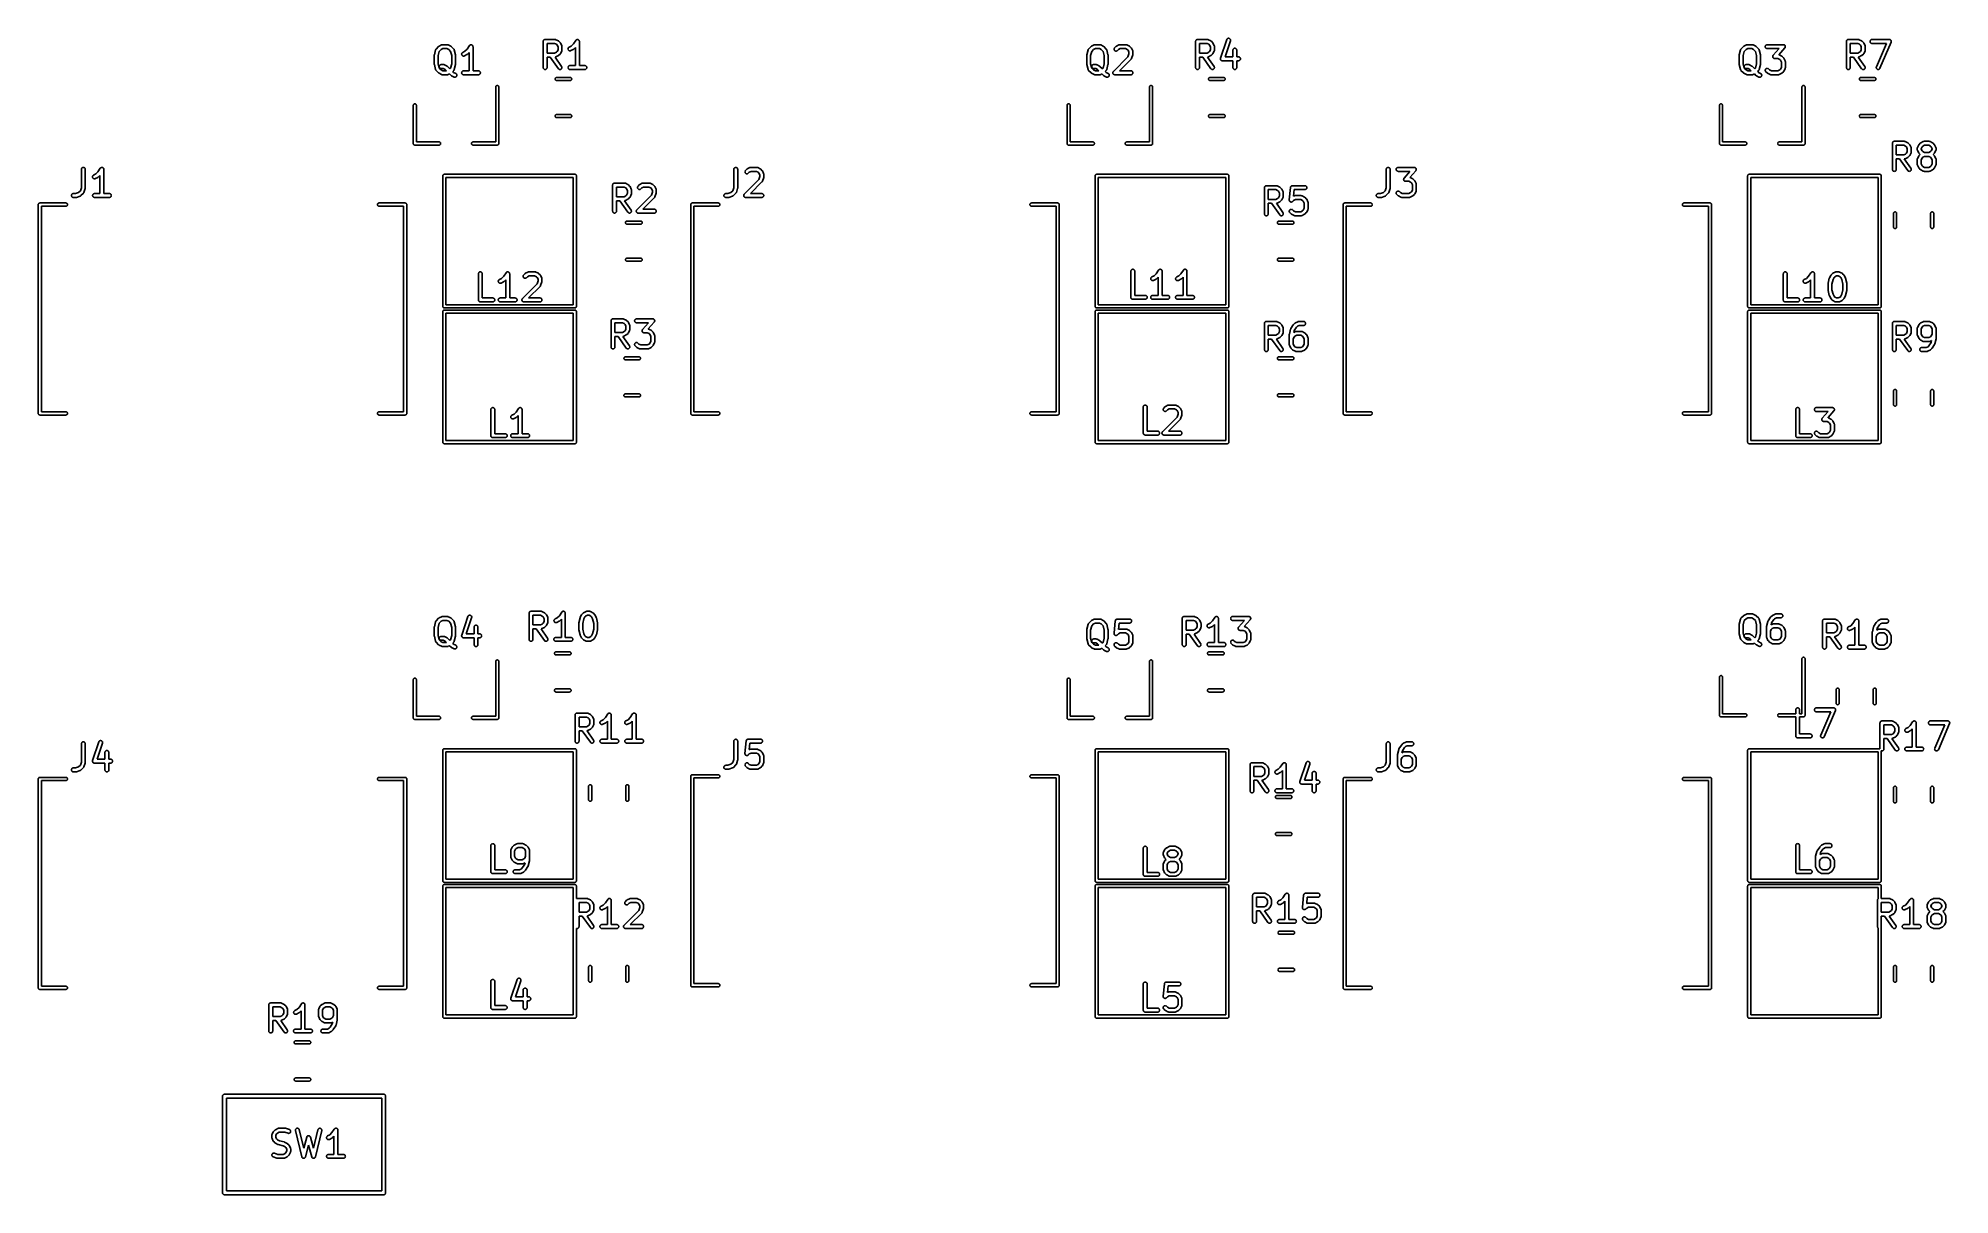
# Model space of a CAD drawing. Extents: x 85.9 to 159.2, y -122.9 to -78.6.
import ezdxf

# ---------------------------------------------------------------- set-up
doc = ezdxf.new("R2010")
doc.units = 0
doc.header["$MEASUREMENT"] = 0
doc.layers.add('BLACK', color=7, linetype='CONTINUOUS')

msp = doc.modelspace()

# ---------------------------------------------------------------- linework, layer by layer
at = {"layer": 'BLACK', "linetype": 'CONTINUOUS'}
for p, q in [((101.118, -79.2675), (101.165, -79.077)), ((101.165, -79.077), (101.166, -79.076)), ((101.166, -79.076), (101.167, -79.0713)), ((101.167, -79.0713), (101.169, -79.0664)), ((101.169, -79.0664), (101.17, -79.0644)), ((101.17, -79.0644), (101.171, -79.0623)), ((101.171, -79.0623), (101.173, -79.058)), ((101.173, -79.058), (101.176, -79.0535)), ((101.176, -79.0535), (101.177, -79.0518)), ((101.177, -79.0518), (101.178, -79.0499)), ((101.178, -79.0499), (101.182, -79.0461)), ((101.182, -79.0461), (101.185, -79.0422)), ((101.185, -79.0422), (101.28, -78.947)), ((101.28, -78.947), (101.281, -78.9462)), ((101.281, -78.9462), (101.284, -78.9436)), ((101.284, -78.9436), (101.287, -78.9407)), ((101.287, -78.9407), (101.29, -78.939)), ((101.29, -78.939), (101.292, -78.9371)), ((101.292, -78.9371), (101.296, -78.9352)), ((101.296, -78.9352), (101.3, -78.9329)), ((101.3, -78.9329), (101.395, -78.8853)), ((101.378, -79.0616), (101.306, -79.1336)), ((101.446, -79.0274), (101.378, -79.0616)), ((101.395, -78.8853), (101.396, -78.8848)), ((101.396, -78.8848), (101.398, -78.8841)), ((101.398, -78.8841), (101.4, -78.883)), ((101.4, -78.883), (101.405, -78.8816)), ((101.405, -78.8816), (101.41, -78.8798)), ((101.41, -78.8798), (101.412, -78.8794)), ((101.412, -78.8794), (101.414, -78.8788)), ((101.414, -78.8788), (101.419, -78.8783)), ((101.419, -78.8783), (101.424, -78.8775)), ((101.424, -78.8775), (101.426, -78.8776)), ((101.426, -78.8776), (101.429, -78.8774)), ((101.429, -78.8774), (101.619, -78.8774)), ((101.601, -79.0274), (101.446, -79.0274)), ((101.67, -79.0616), (101.601, -79.0274)), ((101.619, -78.8774), (101.62, -78.8774)), ((101.62, -78.8774), (101.622, -78.8776)), ((101.622, -78.8776), (101.624, -78.8776)), ((101.624, -78.8776), (101.63, -78.8784)), ((101.63, -78.8784), (101.635, -78.879)), ((101.635, -78.879), (101.637, -78.8797)), ((101.637, -78.8797), (101.639, -78.8801)), ((101.639, -78.8801), (101.644, -78.8819)), ((101.644, -78.8819), (101.649, -78.8834)), ((101.649, -78.8834), (101.651, -78.8845)), ((101.651, -78.8845), (101.653, -78.8853)), ((101.653, -78.8853), (101.748, -78.9329)), ((101.742, -79.1336), (101.67, -79.0616)), ((101.748, -78.9329), (101.749, -78.9334)), ((101.749, -78.9334), (101.752, -78.9357)), ((101.752, -78.9357), (101.756, -78.9377)), ((101.756, -78.9377), (101.758, -78.9397)), ((101.758, -78.9397), (101.761, -78.9414)), ((101.761, -78.9414), (101.764, -78.9443)), ((101.764, -78.9443), (101.767, -78.947)), ((101.767, -78.947), (101.863, -79.0422)), ((101.863, -79.0422), (101.863, -79.0429)), ((101.863, -79.0429), (101.866, -79.0469)), ((101.866, -79.0469), (101.87, -79.0507)), ((101.87, -79.0507), (101.871, -79.0526)), ((101.871, -79.0526), (101.872, -79.0544)), ((101.872, -79.0544), (101.875, -79.0589)), ((101.875, -79.0589), (101.877, -79.0633)), ((101.877, -79.0633), (101.878, -79.0654)), ((101.878, -79.0654), (101.879, -79.0674)), ((101.879, -79.0674), (101.881, -79.0723)), ((101.881, -79.0723), (101.882, -79.077)), ((101.882, -79.077), (101.93, -79.2675)), ((102.289, -79.1288), (102.37, -79.0475)), ((102.37, -79.0475), (102.461, -78.9108)), ((102.461, -78.9108), (102.462, -78.91)), ((102.462, -78.9099), (102.467, -78.9043)), ((102.462, -78.91), (102.462, -78.9099)), ((102.462, -78.91), (102.462, -78.91)), ((102.462, -78.91), (102.462, -78.91)), ((102.467, -78.9043), (102.471, -78.8988)), ((102.471, -78.8987), (102.477, -78.894)), ((102.471, -78.8988), (102.471, -78.8987)), ((102.471, -78.8988), (102.471, -78.8988)), ((102.477, -78.894), (102.483, -78.8896)), ((102.483, -78.8896), (102.49, -78.886)), ((102.483, -78.8896), (102.483, -78.8896)), ((102.483, -78.8896), (102.483, -78.8896)), ((102.49, -78.886), (102.496, -78.8828)), ((102.496, -78.8828), (102.503, -78.8807)), ((102.496, -78.8828), (102.496, -78.8828)), ((102.496, -78.8828), (102.496, -78.8828)), ((102.503, -78.8807), (102.51, -78.8787)), ((102.51, -78.8787), (102.517, -78.878)), ((102.51, -78.8787), (102.51, -78.8787)), ((102.51, -78.8787), (102.51, -78.8787)), ((102.517, -78.878), (102.524, -78.8774)), ((102.524, -78.8774), (102.524, -78.8774)), ((102.524, -78.8774), (102.532, -78.8782)), ((102.524, -78.8774), (102.524, -78.8774)), ((102.532, -78.8782), (102.539, -78.8789)), ((102.539, -78.8789), (102.539, -78.8789)), ((102.539, -78.8789), (102.539, -78.8789)), ((102.539, -78.8789), (102.546, -78.8812)), ((102.546, -78.8812), (102.553, -78.8832)), ((102.553, -78.8832), (102.553, -78.8833)), ((102.553, -78.8833), (102.553, -78.8833)), ((102.553, -78.8833), (102.56, -78.8868)), ((102.56, -78.8868), (102.566, -78.8902)), ((102.566, -78.8902), (102.566, -78.8902)), ((102.566, -78.8902), (102.566, -78.8903)), ((102.566, -78.8903), (102.571, -78.8949)), ((102.571, -78.8949), (102.577, -78.8995)), ((102.577, -78.8995), (102.577, -78.8996)), ((102.577, -78.8996), (102.577, -78.8996)), ((102.577, -78.8996), (102.582, -78.9056)), ((102.582, -78.9056), (102.586, -78.9109)), ((102.586, -78.9109), (102.586, -78.9109)), ((102.586, -78.9109), (102.586, -78.911)), ((102.586, -78.911), (102.59, -78.9179)), ((102.59, -78.9179), (102.593, -78.9238)), ((102.593, -78.9238), (102.593, -78.9239)), ((102.593, -78.9239), (102.593, -78.9239)), ((102.593, -78.9239), (102.595, -78.931)), ((102.595, -78.931), (102.597, -78.9378)), ((102.597, -78.9378), (102.597, -78.9379)), ((102.597, -78.9379), (102.597, -78.9379)), ((102.597, -78.9379), (102.598, -78.945)), ((102.598, -78.945), (102.599, -78.9524)), ((102.599, -78.9524), (102.599, -79.8774)), ((105.287, -78.7513), (105.288, -78.7443)), ((105.287, -78.7518), (105.287, -78.7513)), ((105.287, -78.7519), (105.287, -78.7518)), ((105.287, -78.7524), (105.287, -78.7519)), ((105.287, -78.7519), (105.287, -78.7519)), ((105.287, -79.7524), (105.287, -78.7524)), ((105.288, -78.7373), (105.289, -78.737)), ((105.288, -78.7443), (105.288, -78.7373)), ((105.289, -78.7368), (105.291, -78.7301)), ((105.289, -78.737), (105.289, -78.7368)), ((105.291, -78.7301), (105.293, -78.7233)), ((105.293, -78.7228), (105.296, -78.7166)), ((105.293, -78.7231), (105.293, -78.7228)), ((105.293, -78.7233), (105.293, -78.7231)), ((105.296, -78.7166), (105.3, -78.7104)), ((105.3, -78.71), (105.305, -78.7046)), ((105.3, -78.7102), (105.3, -78.71)), ((105.3, -78.7104), (105.3, -78.7102)), ((105.305, -78.7046), (105.309, -78.6992)), ((105.309, -78.6988), (105.315, -78.6944)), ((105.309, -78.699), (105.309, -78.6988)), ((105.309, -78.6992), (105.309, -78.699)), ((105.315, -78.6944), (105.32, -78.6899)), ((105.32, -78.6899), (105.321, -78.6898)), ((105.321, -78.6896), (105.327, -78.6864)), ((105.321, -78.6898), (105.321, -78.6896)), ((105.327, -78.6864), (105.333, -78.683)), ((105.333, -78.683), (105.334, -78.683)), ((105.334, -78.6828), (105.341, -78.6808)), ((105.334, -78.683), (105.334, -78.6828)), ((105.341, -78.6808), (105.347, -78.6788)), ((105.347, -78.6788), (105.348, -78.6788)), ((105.348, -78.6787), (105.355, -78.6781)), ((105.348, -78.6788), (105.348, -78.6787)), ((105.355, -78.6781), (105.362, -78.6774)), ((105.362, -78.6774), (105.743, -78.6774)), ((105.437, -78.8274), (105.437, -79.2012)), ((105.725, -78.8274), (105.437, -78.8274)), ((105.794, -78.8616), (105.725, -78.8274)), ((105.743, -78.6774), (105.744, -78.6774)), ((105.744, -78.6774), (105.746, -78.6776)), ((105.746, -78.6776), (105.748, -78.6776)), ((105.748, -78.6776), (105.753, -78.6784)), ((105.753, -78.6784), (105.758, -78.679)), ((105.758, -78.679), (105.761, -78.6797)), ((105.761, -78.6797), (105.763, -78.6801)), ((105.763, -78.6801), (105.768, -78.6819)), ((105.768, -78.6819), (105.772, -78.6834)), ((105.772, -78.6834), (105.774, -78.6845)), ((105.774, -78.6845), (105.776, -78.6853)), ((105.776, -78.6853), (105.872, -78.7329)), ((105.824, -78.892), (105.794, -78.8616)), ((105.858, -78.9606), (105.824, -78.892)), ((105.824, -79.1365), (105.858, -79.068)), ((105.858, -79.068), (105.858, -78.9606)), ((105.872, -78.7329), (105.873, -78.7334)), ((105.873, -78.7334), (105.876, -78.7357)), ((105.876, -78.7357), (105.88, -78.7377)), ((105.88, -78.7377), (105.882, -78.7397)), ((105.882, -78.7397), (105.885, -78.7414)), ((105.885, -78.7414), (105.888, -78.7443)), ((105.888, -78.7443), (105.891, -78.747)), ((105.891, -78.747), (105.939, -78.7946)), ((105.939, -78.7946), (105.939, -78.7953)), ((105.939, -78.7953), (105.942, -78.7986)), ((105.942, -78.7986), (105.945, -78.8017)), ((105.945, -78.8017), (105.947, -78.8043)), ((105.947, -78.8043), (105.949, -78.8068)), ((105.949, -78.8068), (105.951, -78.8105)), ((105.951, -78.8105), (105.953, -78.8141)), ((105.953, -78.8141), (106, -78.9093)), ((106, -78.9093), (106.001, -78.9103)), ((106.001, -78.9103), (106.002, -78.9123)), ((106.002, -78.9123), (106.003, -78.9143)), ((106.003, -78.9143), (106.004, -78.9192)), ((106.004, -78.9192), (106.006, -78.924)), ((106.006, -78.924), (106.006, -78.9262)), ((106.006, -78.9262), (106.007, -78.9283)), ((106.007, -79.1013), (106.006, -79.1034)), ((106.006, -79.1034), (106.006, -79.1056)), ((106.007, -78.9283), (106.007, -78.9334)), ((106.007, -78.9334), (106.008, -78.9385)), ((106.008, -79.0912), (106.007, -79.0962)), ((106.007, -79.0962), (106.007, -79.1013)), ((106.008, -78.9385), (106.008, -78.9407)), ((106.008, -78.9407), (106.008, -78.9429)), ((106.008, -78.9429), (106.008, -79.0857)), ((106.008, -79.0857), (106.008, -79.0868)), ((106.008, -79.0868), (106.008, -79.089)), ((106.008, -79.089), (106.008, -79.0912)), ((106.239, -79.043), (106.24, -79.0284)), ((106.242, -79.0575), (106.239, -79.043)), ((106.24, -79.0284), (106.243, -79.0141)), ((106.247, -79.0712), (106.242, -79.0575)), ((106.243, -79.0141), (106.249, -79.0008)), ((106.255, -79.0836), (106.247, -79.0712)), ((106.249, -79.0008), (106.258, -78.9889)), ((106.265, -79.0943), (106.255, -79.0836)), ((106.258, -78.9889), (106.268, -78.9788)), ((106.277, -79.1029), (106.265, -79.0943)), ((106.268, -78.9788), (106.281, -78.971)), ((106.29, -79.109), (106.277, -79.1029)), ((106.281, -78.971), (106.365, -78.9288)), ((106.443, -79.0576), (106.348, -79.1052)), ((106.365, -78.9288), (106.446, -78.8475)), ((106.447, -79.0553), (106.443, -79.0576)), ((106.446, -78.8475), (106.538, -78.7108)), ((106.45, -79.0534), (106.447, -79.0553)), ((106.453, -79.0514), (106.45, -79.0534)), ((106.455, -79.0498), (106.453, -79.0514)), ((106.459, -79.0469), (106.455, -79.0498)), ((106.462, -79.0442), (106.459, -79.0469)), ((106.463, -79.0435), (106.462, -79.0442)), ((106.525, -78.9811), (106.463, -79.0435)), ((106.525, -79.6774), (106.525, -78.9811)), ((106.538, -78.7099), (106.543, -78.7045)), ((106.538, -78.71), (106.538, -78.7099)), ((106.538, -78.7108), (106.538, -78.71)), ((106.538, -78.71), (106.538, -78.71)), ((106.538, -78.71), (106.538, -78.71)), ((106.543, -78.7045), (106.548, -78.6988)), ((106.548, -78.6987), (106.553, -78.6942)), ((106.548, -78.6988), (106.548, -78.6987)), ((106.548, -78.6988), (106.548, -78.6988)), ((106.553, -78.6942), (106.559, -78.6896)), ((106.559, -78.6896), (106.566, -78.6861)), ((106.559, -78.6896), (106.559, -78.6896)), ((106.559, -78.6896), (106.559, -78.6896)), ((106.566, -78.6861), (106.572, -78.6828)), ((106.572, -78.6828), (106.579, -78.6808)), ((106.572, -78.6828), (106.572, -78.6828)), ((106.572, -78.6828), (106.572, -78.6828)), ((106.579, -78.6808), (106.586, -78.6787)), ((106.586, -78.6787), (106.593, -78.6781)), ((106.586, -78.6787), (106.586, -78.6787)), ((106.586, -78.6787), (106.586, -78.6787)), ((106.593, -78.6781), (106.601, -78.6774)), ((106.601, -78.6774), (106.601, -78.6774)), ((106.601, -78.6774), (106.608, -78.6781)), ((106.601, -78.6774), (106.601, -78.6774)), ((106.608, -78.6781), (106.615, -78.6789)), ((106.615, -78.6789), (106.615, -78.6789)), ((106.615, -78.6789), (106.615, -78.6789)), ((106.615, -78.6789), (106.622, -78.681)), ((106.622, -78.681), (106.629, -78.6832)), ((106.629, -78.6832), (106.629, -78.6833)), ((106.629, -78.6833), (106.629, -78.6833)), ((106.629, -78.6833), (106.635, -78.6866)), ((106.635, -78.6866), (106.642, -78.6902)), ((106.642, -78.6902), (106.642, -78.6902)), ((106.642, -78.6902), (106.642, -78.6903)), ((106.642, -78.6903), (106.647, -78.6946)), ((106.647, -78.6946), (106.653, -78.6995)), ((106.653, -78.6995), (106.653, -78.6996)), ((106.653, -78.6996), (106.653, -78.6996)), ((106.653, -78.6996), (106.658, -78.7052)), ((106.658, -78.7052), (106.662, -78.7109)), ((106.662, -78.7109), (106.662, -78.7109)), ((106.662, -78.7109), (106.663, -78.711)), ((106.663, -78.711), (106.666, -78.7174)), ((106.666, -78.7174), (106.669, -78.7238)), ((106.669, -78.7238), (106.669, -78.7239)), ((106.669, -78.7239), (106.669, -78.7239)), ((106.669, -78.7239), (106.671, -78.7306)), ((106.671, -78.7306), (106.674, -78.7378)), ((106.674, -78.7378), (106.674, -78.7379)), ((106.674, -78.7379), (106.674, -78.7379)), ((106.674, -78.7379), (106.674, -78.7452)), ((106.674, -78.7452), (106.675, -78.7524)), ((106.675, -78.7524), (106.675, -79.6774)), ((126.118, -79.2675), (126.165, -79.077)), ((126.165, -79.077), (126.166, -79.076)), ((126.166, -79.076), (126.167, -79.0713)), ((126.167, -79.0713), (126.169, -79.0664)), ((126.169, -79.0664), (126.17, -79.0644)), ((126.17, -79.0644), (126.171, -79.0623)), ((126.171, -79.0623), (126.173, -79.058)), ((126.173, -79.058), (126.176, -79.0535)), ((126.176, -79.0535), (126.177, -79.0518)), ((126.177, -79.0518), (126.178, -79.0499)), ((126.178, -79.0499), (126.182, -79.0461)), ((126.182, -79.0461), (126.185, -79.0422)), ((126.185, -79.0422), (126.28, -78.947)), ((126.28, -78.947), (126.281, -78.9462)), ((126.281, -78.9462), (126.284, -78.9436)), ((126.284, -78.9436), (126.287, -78.9407)), ((126.287, -78.9407), (126.29, -78.939)), ((126.29, -78.939), (126.292, -78.9371)), ((126.292, -78.9371), (126.296, -78.9352)), ((126.296, -78.9352), (126.3, -78.9329)), ((126.3, -78.9329), (126.395, -78.8853)), ((126.378, -79.0616), (126.306, -79.1336)), ((126.446, -79.0274), (126.378, -79.0616)), ((126.395, -78.8853), (126.396, -78.8848)), ((126.396, -78.8848), (126.398, -78.8841)), ((126.398, -78.8841), (126.4, -78.883)), ((126.4, -78.883), (126.405, -78.8816)), ((126.405, -78.8816), (126.41, -78.8798)), ((126.41, -78.8798), (126.412, -78.8794)), ((126.412, -78.8794), (126.414, -78.8788)), ((126.414, -78.8788), (126.419, -78.8783)), ((126.419, -78.8783), (126.424, -78.8775)), ((126.424, -78.8775), (126.426, -78.8776)), ((126.426, -78.8776), (126.429, -78.8774)), ((126.429, -78.8774), (126.619, -78.8774)), ((126.601, -79.0274), (126.446, -79.0274)), ((126.67, -79.0616), (126.601, -79.0274)), ((126.619, -78.8774), (126.62, -78.8774)), ((126.62, -78.8774), (126.622, -78.8776)), ((126.622, -78.8776), (126.624, -78.8776)), ((126.624, -78.8776), (126.63, -78.8784)), ((126.63, -78.8784), (126.635, -78.879)), ((126.635, -78.879), (126.637, -78.8797)), ((126.637, -78.8797), (126.639, -78.8801)), ((126.639, -78.8801), (126.644, -78.8819)), ((126.644, -78.8819), (126.649, -78.8834)), ((126.649, -78.8834), (126.651, -78.8845)), ((126.651, -78.8845), (126.653, -78.8853)), ((126.653, -78.8853), (126.748, -78.9329)), ((126.742, -79.1336), (126.67, -79.0616)), ((126.748, -78.9329), (126.749, -78.9334)), ((126.749, -78.9334), (126.752, -78.9357)), ((126.752, -78.9357), (126.756, -78.9377)), ((126.756, -78.9377), (126.758, -78.9397)), ((126.758, -78.9397), (126.761, -78.9414)), ((126.761, -78.9414), (126.764, -78.9443)), ((126.764, -78.9443), (126.767, -78.947)), ((126.767, -78.947), (126.863, -79.0422)), ((126.863, -79.0422), (126.863, -79.0429)), ((126.863, -79.0429), (126.866, -79.0469)), ((126.866, -79.0469), (126.87, -79.0507)), ((126.87, -79.0507), (126.871, -79.0526)), ((126.871, -79.0526), (126.872, -79.0544)), ((126.872, -79.0544), (126.875, -79.0589)), ((126.875, -79.0589), (126.877, -79.0633)), ((126.877, -79.0633), (126.878, -79.0654)), ((126.878, -79.0654), (126.879, -79.0674)), ((126.879, -79.0674), (126.881, -79.0723)), ((126.881, -79.0723), (126.882, -79.077)), ((126.882, -79.077), (126.93, -79.2675)), ((127.163, -79.0474), (127.165, -79.0328)), ((127.164, -79.0619), (127.163, -79.0474)), ((127.169, -79.076), (127.164, -79.0619)), ((127.165, -79.0328), (127.169, -79.0188)), ((127.169, -79.0188), (127.176, -79.0059)), ((127.175, -79.0889), (127.169, -79.076)), ((127.185, -79.1003), (127.175, -79.0889)), ((127.176, -79.0059), (127.185, -78.9946)), ((127.185, -78.9946), (127.233, -78.947)), ((127.196, -79.1097), (127.185, -79.1003)), ((127.233, -78.9462), (127.237, -78.9436)), ((127.233, -78.947), (127.233, -78.9462)), ((127.237, -78.9436), (127.24, -78.9407)), ((127.24, -78.9407), (127.242, -78.939)), ((127.242, -78.939), (127.245, -78.9371)), ((127.245, -78.9371), (127.249, -78.9352)), ((127.249, -78.9352), (127.252, -78.9329)), ((127.252, -78.9329), (127.347, -78.8853)), ((127.29, -79.1014), (127.279, -79.1105)), ((127.291, -79.1007), (127.29, -79.1014)), ((127.33, -79.0616), (127.291, -79.1007)), ((127.399, -79.0274), (127.33, -79.0616)), ((127.347, -78.8853), (127.348, -78.8848)), ((127.348, -78.8848), (127.35, -78.8841)), ((127.35, -78.8841), (127.352, -78.883)), ((127.352, -78.883), (127.357, -78.8816)), ((127.357, -78.8816), (127.362, -78.8798)), ((127.362, -78.8798), (127.364, -78.8794)), ((127.364, -78.8794), (127.366, -78.8788)), ((127.366, -78.8788), (127.371, -78.8783)), ((127.371, -78.8783), (127.377, -78.8775)), ((127.377, -78.8775), (127.379, -78.8776)), ((127.379, -78.8776), (127.381, -78.8774)), ((127.381, -78.8774), (127.619, -78.8774)), ((127.601, -79.0274), (127.399, -79.0274)), ((127.67, -79.0616), (127.601, -79.0274)), ((127.619, -78.8774), (127.62, -78.8774)), ((127.62, -78.8774), (127.622, -78.8776)), ((127.622, -78.8776), (127.624, -78.8776)), ((127.624, -78.8776), (127.63, -78.8784)), ((127.63, -78.8784), (127.635, -78.879)), ((127.635, -78.879), (127.637, -78.8797)), ((127.637, -78.8797), (127.639, -78.8801)), ((127.639, -78.8801), (127.644, -78.8819)), ((127.644, -78.8819), (127.649, -78.8834)), ((127.649, -78.8834), (127.651, -78.8845)), ((127.651, -78.8845), (127.653, -78.8853)), ((127.653, -78.8853), (127.748, -78.9329)), ((127.7, -79.092), (127.67, -79.0616)), ((127.735, -79.1606), (127.7, -79.092)), ((127.748, -78.9329), (127.749, -78.9334)), ((127.749, -78.9334), (127.752, -78.9357)), ((127.752, -78.9357), (127.756, -78.9377)), ((127.756, -78.9377), (127.758, -78.9397)), ((127.758, -78.9397), (127.761, -78.9414)), ((127.761, -78.9414), (127.764, -78.9443)), ((127.764, -78.9443), (127.767, -78.947)), ((127.767, -78.947), (127.815, -78.9946)), ((127.815, -78.9946), (127.816, -78.9953)), ((127.816, -78.9953), (127.818, -78.9986)), ((127.818, -78.9986), (127.821, -79.0017)), ((127.821, -79.0017), (127.823, -79.0043)), ((127.823, -79.0043), (127.825, -79.0068)), ((127.825, -79.0068), (127.827, -79.0105)), ((127.827, -79.0105), (127.829, -79.0141)), ((127.829, -79.0141), (127.877, -79.1093)), ((130.287, -78.7513), (130.288, -78.7443)), ((130.287, -78.7518), (130.287, -78.7513)), ((130.287, -78.7519), (130.287, -78.7518)), ((130.287, -78.7524), (130.287, -78.7519)), ((130.287, -78.7519), (130.287, -78.7519)), ((130.287, -79.7524), (130.287, -78.7524)), ((130.288, -78.7373), (130.289, -78.737)), ((130.288, -78.7443), (130.288, -78.7373)), ((130.289, -78.7368), (130.291, -78.7301)), ((130.289, -78.737), (130.289, -78.7368)), ((130.291, -78.7301), (130.293, -78.7233)), ((130.293, -78.7228), (130.296, -78.7166)), ((130.293, -78.7231), (130.293, -78.7228)), ((130.293, -78.7233), (130.293, -78.7231)), ((130.296, -78.7166), (130.3, -78.7104)), ((130.3, -78.71), (130.305, -78.7046)), ((130.3, -78.7102), (130.3, -78.71)), ((130.3, -78.7104), (130.3, -78.7102)), ((130.305, -78.7046), (130.309, -78.6992)), ((130.309, -78.6988), (130.315, -78.6944)), ((130.309, -78.699), (130.309, -78.6988)), ((130.309, -78.6992), (130.309, -78.699)), ((130.315, -78.6944), (130.32, -78.6899)), ((130.32, -78.6899), (130.321, -78.6898)), ((130.321, -78.6896), (130.327, -78.6864)), ((130.321, -78.6898), (130.321, -78.6896)), ((130.327, -78.6864), (130.333, -78.683)), ((130.333, -78.683), (130.334, -78.683)), ((130.334, -78.6828), (130.341, -78.6808)), ((130.334, -78.683), (130.334, -78.6828)), ((130.341, -78.6808), (130.347, -78.6788)), ((130.347, -78.6788), (130.348, -78.6788)), ((130.348, -78.6787), (130.355, -78.6781)), ((130.348, -78.6788), (130.348, -78.6787)), ((130.355, -78.6781), (130.362, -78.6774)), ((130.362, -78.6774), (130.743, -78.6774)), ((130.437, -78.8274), (130.437, -79.2012)), ((130.725, -78.8274), (130.437, -78.8274)), ((130.794, -78.8616), (130.725, -78.8274)), ((130.743, -78.6774), (130.744, -78.6774)), ((130.744, -78.6774), (130.746, -78.6776)), ((130.746, -78.6776), (130.748, -78.6776)), ((130.748, -78.6776), (130.753, -78.6784)), ((130.753, -78.6784), (130.758, -78.679)), ((130.758, -78.679), (130.761, -78.6797)), ((130.761, -78.6797), (130.763, -78.6801)), ((130.763, -78.6801), (130.768, -78.6819)), ((130.768, -78.6819), (130.772, -78.6834)), ((130.772, -78.6834), (130.774, -78.6845)), ((130.774, -78.6845), (130.776, -78.6853)), ((130.776, -78.6853), (130.872, -78.7329)), ((130.824, -78.892), (130.794, -78.8616)), ((130.858, -78.9606), (130.824, -78.892)), ((130.824, -79.1365), (130.858, -79.068)), ((130.858, -79.068), (130.858, -78.9606)), ((130.872, -78.7329), (130.873, -78.7334)), ((130.873, -78.7334), (130.876, -78.7357)), ((130.876, -78.7357), (130.88, -78.7377)), ((130.88, -78.7377), (130.882, -78.7397)), ((130.882, -78.7397), (130.885, -78.7414)), ((130.885, -78.7414), (130.888, -78.7443)), ((130.888, -78.7443), (130.891, -78.747)), ((130.891, -78.747), (130.939, -78.7946)), ((130.939, -78.7946), (130.939, -78.7953)), ((130.939, -78.7953), (130.942, -78.7986)), ((130.942, -78.7986), (130.945, -78.8017)), ((130.945, -78.8017), (130.947, -78.8043)), ((130.947, -78.8043), (130.949, -78.8068)), ((130.949, -78.8068), (130.951, -78.8105)), ((130.951, -78.8105), (130.953, -78.8141)), ((130.953, -78.8141), (131, -78.9093)), ((131, -78.9093), (131.001, -78.9103)), ((131.001, -78.9103), (131.002, -78.9123)), ((131.002, -78.9123), (131.003, -78.9143)), ((131.003, -78.9143), (131.004, -78.9192)), ((131.004, -78.9192), (131.006, -78.924)), ((131.006, -78.924), (131.006, -78.9262)), ((131.006, -78.9262), (131.007, -78.9283)), ((131.007, -79.1013), (131.006, -79.1034)), ((131.006, -79.1034), (131.006, -79.1056)), ((131.007, -78.9283), (131.007, -78.9334)), ((131.007, -78.9334), (131.008, -78.9385)), ((131.008, -79.0912), (131.007, -79.0962)), ((131.007, -79.0962), (131.007, -79.1013)), ((131.008, -78.9385), (131.008, -78.9407)), ((131.008, -78.9407), (131.008, -78.9429)), ((131.008, -78.9429), (131.008, -79.0857)), ((131.008, -79.0857), (131.008, -79.0868)), ((131.008, -79.0868), (131.008, -79.089)), ((131.008, -79.089), (131.008, -79.0912)), ((131.243, -79.3953), (131.481, -78.681)), ((131.624, -78.7285), (131.418, -79.344)), ((131.481, -78.681), (131.482, -78.6801)), ((131.482, -78.6801), (131.488, -78.6668)), ((131.488, -78.6668), (131.496, -78.6549)), ((131.496, -78.6549), (131.507, -78.645)), ((131.507, -78.645), (131.52, -78.6373)), ((131.52, -78.6373), (131.533, -78.6322)), ((131.533, -78.6322), (131.548, -78.6299)), ((131.548, -78.6299), (131.562, -78.6304)), ((131.562, -78.6304), (131.577, -78.6338)), ((131.577, -78.6338), (131.59, -78.6398)), ((131.59, -78.6398), (131.602, -78.6484)), ((131.602, -78.6484), (131.612, -78.659)), ((131.612, -78.659), (131.62, -78.6715)), ((131.62, -78.6715), (131.625, -78.6851)), ((131.627, -78.7142), (131.624, -78.7285)), ((131.625, -78.6851), (131.627, -78.6996)), ((131.627, -78.6996), (131.627, -78.7142)), ((131.715, -79.0847), (131.717, -79.0701)), ((131.715, -79.0857), (131.715, -79.0847)), ((131.715, -79.344), (131.715, -79.0857)), ((131.717, -79.0701), (131.722, -79.0562)), ((131.722, -79.0562), (131.729, -79.0433)), ((131.729, -79.0433), (131.738, -79.0321)), ((131.738, -79.0321), (131.749, -79.023)), ((131.749, -79.023), (131.762, -79.0162)), ((131.762, -79.0162), (131.776, -79.012)), ((131.776, -79.012), (131.791, -79.0107)), ((131.791, -79.0107), (131.806, -79.0122)), ((131.806, -79.0122), (131.82, -79.0166)), ((131.82, -79.0166), (131.832, -79.0235)), ((131.832, -79.0235), (131.844, -79.0329)), ((131.844, -79.0329), (131.853, -79.0442)), ((131.853, -79.0442), (131.86, -79.0571)), ((131.86, -79.0571), (131.864, -79.0711)), ((131.864, -79.0711), (131.865, -79.0857)), ((131.865, -79.0857), (131.865, -79.344)), ((151.118, -79.2675), (151.165, -79.077)), ((151.165, -79.077), (151.166, -79.076)), ((151.166, -79.076), (151.167, -79.0713)), ((151.167, -79.0713), (151.169, -79.0664)), ((151.169, -79.0664), (151.17, -79.0644)), ((151.17, -79.0644), (151.171, -79.0623)), ((151.171, -79.0623), (151.173, -79.058)), ((151.173, -79.058), (151.176, -79.0535)), ((151.176, -79.0535), (151.177, -79.0518)), ((151.177, -79.0518), (151.178, -79.0499)), ((151.178, -79.0499), (151.182, -79.0461)), ((151.182, -79.0461), (151.185, -79.0422)), ((151.185, -79.0422), (151.28, -78.947)), ((151.28, -78.947), (151.281, -78.9462)), ((151.281, -78.9462), (151.284, -78.9436)), ((151.284, -78.9436), (151.287, -78.9407)), ((151.287, -78.9407), (151.29, -78.939)), ((151.29, -78.939), (151.292, -78.9371)), ((151.292, -78.9371), (151.296, -78.9352)), ((151.296, -78.9352), (151.3, -78.9329)), ((151.3, -78.9329), (151.395, -78.8853)), ((151.378, -79.0616), (151.306, -79.1336)), ((151.446, -79.0274), (151.378, -79.0616)), ((151.395, -78.8853), (151.396, -78.8848)), ((151.396, -78.8848), (151.398, -78.8841)), ((151.398, -78.8841), (151.4, -78.883)), ((151.4, -78.883), (151.405, -78.8816)), ((151.405, -78.8816), (151.41, -78.8798)), ((151.41, -78.8798), (151.412, -78.8794)), ((151.412, -78.8794), (151.414, -78.8788)), ((151.414, -78.8788), (151.419, -78.8783)), ((151.419, -78.8783), (151.424, -78.8775)), ((151.424, -78.8775), (151.426, -78.8776)), ((151.426, -78.8776), (151.429, -78.8774)), ((151.429, -78.8774), (151.619, -78.8774)), ((151.601, -79.0274), (151.446, -79.0274)), ((151.67, -79.0616), (151.601, -79.0274)), ((151.619, -78.8774), (151.62, -78.8774)), ((151.62, -78.8774), (151.622, -78.8776)), ((151.622, -78.8776), (151.624, -78.8776)), ((151.624, -78.8776), (151.63, -78.8784)), ((151.63, -78.8784), (151.635, -78.879)), ((151.635, -78.879), (151.637, -78.8797)), ((151.637, -78.8797), (151.639, -78.8801)), ((151.639, -78.8801), (151.644, -78.8819)), ((151.644, -78.8819), (151.649, -78.8834)), ((151.649, -78.8834), (151.651, -78.8845)), ((151.651, -78.8845), (151.653, -78.8853)), ((151.653, -78.8853), (151.748, -78.9329)), ((151.742, -79.1336), (151.67, -79.0616)), ((151.748, -78.9329), (151.749, -78.9334)), ((151.749, -78.9334), (151.752, -78.9357)), ((151.752, -78.9357), (151.756, -78.9377)), ((151.756, -78.9377), (151.758, -78.9397)), ((151.758, -78.9397), (151.761, -78.9414)), ((151.761, -78.9414), (151.764, -78.9443)), ((151.764, -78.9443), (151.767, -78.947)), ((151.767, -78.947), (151.863, -79.0422)), ((151.863, -79.0422), (151.863, -79.0429)), ((151.863, -79.0429), (151.866, -79.0469)), ((151.866, -79.0469), (151.87, -79.0507)), ((151.87, -79.0507), (151.871, -79.0526)), ((151.871, -79.0526), (151.872, -79.0544)), ((151.872, -79.0544), (151.875, -79.0589)), ((151.875, -79.0589), (151.877, -79.0633)), ((151.877, -79.0633), (151.878, -79.0654)), ((151.878, -79.0654), (151.879, -79.0674)), ((151.879, -79.0674), (151.881, -79.0723)), ((151.881, -79.0723), (151.882, -79.077)), ((151.882, -79.077), (151.93, -79.2675)), ((152.115, -78.9519), (152.117, -78.9373)), ((152.117, -78.9664), (152.115, -78.9519)), ((152.117, -78.9373), (152.121, -78.9233)), ((152.121, -78.9805), (152.117, -78.9664)), ((152.121, -78.9233), (152.128, -78.9104)), ((152.128, -78.9934), (152.121, -78.9805)), ((152.128, -78.9104), (152.138, -78.8992)), ((152.137, -79.0049), (152.128, -78.9934)), ((152.148, -79.0143), (152.137, -79.0049)), ((152.138, -78.8992), (152.149, -78.8899)), ((152.161, -79.0213), (152.148, -79.0143)), ((152.149, -78.8899), (152.162, -78.883)), ((152.175, -79.0257), (152.161, -79.0213)), ((152.162, -78.883), (152.176, -78.8788)), ((152.189, -79.0274), (152.175, -79.0257)), ((152.176, -78.8788), (152.19, -78.8774)), ((152.19, -79.0274), (152.189, -79.0274)), ((152.19, -78.8774), (152.81, -78.8774)), ((152.644, -79.0274), (152.19, -79.0274)), ((152.42, -79.2839), (152.644, -79.0274)), ((152.866, -79.0018), (152.639, -79.2611)), ((152.81, -78.8774), (152.811, -78.8774)), ((152.811, -78.8774), (152.815, -78.8779)), ((152.815, -78.8779), (152.82, -78.8781)), ((152.82, -78.8781), (152.823, -78.8787)), ((152.823, -78.8787), (152.825, -78.879)), ((152.825, -78.879), (152.83, -78.8804)), ((152.83, -78.8804), (152.834, -78.8815)), ((152.834, -78.8815), (152.837, -78.8826)), ((152.837, -78.8826), (152.839, -78.8834)), ((152.839, -78.8834), (152.843, -78.8857)), ((152.843, -78.8857), (152.847, -78.8877)), ((152.847, -78.8877), (152.85, -78.8892)), ((152.85, -78.8892), (152.852, -78.8905)), ((152.852, -78.8905), (152.855, -78.8935)), ((152.855, -78.8935), (152.859, -78.8963)), ((152.859, -78.8963), (152.861, -78.8982)), ((152.861, -78.8982), (152.863, -78.8999)), ((152.863, -78.8999), (152.866, -78.9036)), ((152.866, -78.9036), (152.869, -78.907)), ((152.869, -78.9979), (152.866, -79.0018)), ((152.869, -78.907), (152.871, -78.9093)), ((152.872, -78.9943), (152.869, -78.9979)), ((152.871, -78.9093), (152.872, -78.9113)), ((152.872, -78.9113), (152.874, -78.9155)), ((152.873, -78.992), (152.872, -78.9943)), ((152.874, -78.9899), (152.873, -78.992)), ((152.874, -78.9155), (152.877, -78.9195)), ((152.876, -78.9856), (152.874, -78.9899)), ((152.879, -78.9814), (152.876, -78.9856)), ((152.877, -78.9195), (152.878, -78.922)), ((152.878, -78.922), (152.879, -78.9243)), ((152.879, -78.9243), (152.88, -78.9288)), ((152.881, -78.9765), (152.879, -78.9789)), ((152.879, -78.9789), (152.879, -78.9814)), ((152.88, -78.9288), (152.882, -78.9332)), ((152.882, -78.9719), (152.881, -78.9765)), ((152.882, -78.9332), (152.882, -78.9358)), ((152.882, -78.9358), (152.883, -78.9383)), ((152.883, -78.9675), (152.882, -78.9719)), ((152.883, -78.9383), (152.884, -78.943)), ((152.884, -78.9623), (152.883, -78.9648)), ((152.883, -78.9648), (152.883, -78.9675)), ((152.884, -78.943), (152.884, -78.9477)), ((152.884, -78.9477), (152.884, -78.9503)), ((152.884, -78.9503), (152.885, -78.9529)), ((152.885, -78.9529), (152.884, -78.9576)), ((152.884, -78.9576), (152.884, -78.9623)), ((155.224, -78.7513), (155.225, -78.7443)), ((155.224, -78.7518), (155.224, -78.7513)), ((155.224, -78.7519), (155.224, -78.7518)), ((155.224, -78.7524), (155.224, -78.7519)), ((155.224, -78.7519), (155.224, -78.7519)), ((155.224, -79.7524), (155.224, -78.7524)), ((155.225, -78.7443), (155.226, -78.7373)), ((155.226, -78.7368), (155.228, -78.7301)), ((155.226, -78.737), (155.226, -78.7368)), ((155.226, -78.7373), (155.226, -78.737)), ((155.228, -78.7301), (155.23, -78.7233)), ((155.23, -78.7228), (155.234, -78.7166)), ((155.23, -78.7231), (155.23, -78.7228)), ((155.23, -78.7233), (155.23, -78.7231)), ((155.234, -78.7166), (155.237, -78.7104)), ((155.237, -78.7102), (155.238, -78.71)), ((155.237, -78.7104), (155.237, -78.7102)), ((155.238, -78.71), (155.242, -78.7046)), ((155.242, -78.7046), (155.247, -78.6992)), ((155.247, -78.6988), (155.252, -78.6944)), ((155.247, -78.699), (155.247, -78.6988)), ((155.247, -78.6992), (155.247, -78.699)), ((155.252, -78.6944), (155.258, -78.6899)), ((155.258, -78.6896), (155.265, -78.6864)), ((155.258, -78.6898), (155.258, -78.6896)), ((155.258, -78.6899), (155.258, -78.6898)), ((155.265, -78.6864), (155.271, -78.683)), ((155.271, -78.6828), (155.278, -78.6808)), ((155.271, -78.683), (155.271, -78.6828)), ((155.271, -78.683), (155.271, -78.683)), ((155.278, -78.6808), (155.285, -78.6788)), ((155.285, -78.6787), (155.292, -78.6781)), ((155.285, -78.6788), (155.285, -78.6787)), ((155.285, -78.6788), (155.285, -78.6788)), ((155.292, -78.6781), (155.299, -78.6774)), ((155.299, -78.6774), (155.68, -78.6774)), ((155.374, -78.8274), (155.374, -79.2012)), ((155.663, -78.8274), (155.374, -78.8274)), ((155.731, -78.8616), (155.663, -78.8274)), ((155.68, -78.6774), (155.681, -78.6774)), ((155.681, -78.6774), (155.684, -78.6776)), ((155.684, -78.6776), (155.686, -78.6776)), ((155.686, -78.6776), (155.691, -78.6784)), ((155.691, -78.6784), (155.696, -78.679)), ((155.696, -78.679), (155.698, -78.6797)), ((155.698, -78.6797), (155.7, -78.6801)), ((155.7, -78.6801), (155.705, -78.6819)), ((155.705, -78.6819), (155.71, -78.6834)), ((155.71, -78.6834), (155.712, -78.6845)), ((155.712, -78.6845), (155.714, -78.6853)), ((155.714, -78.6853), (155.809, -78.7329)), ((155.762, -78.892), (155.731, -78.8616)), ((155.796, -78.9606), (155.762, -78.892)), ((155.762, -79.1365), (155.796, -79.068)), ((155.796, -79.068), (155.796, -78.9606)), ((155.809, -78.7329), (155.81, -78.7334)), ((155.81, -78.7334), (155.814, -78.7357)), ((155.814, -78.7357), (155.817, -78.7377)), ((155.817, -78.7377), (155.82, -78.7397)), ((155.82, -78.7397), (155.822, -78.7414)), ((155.822, -78.7414), (155.825, -78.7443)), ((155.825, -78.7443), (155.829, -78.747)), ((155.829, -78.747), (155.876, -78.7946)), ((155.876, -78.7946), (155.877, -78.7953)), ((155.877, -78.7953), (155.88, -78.7986)), ((155.88, -78.7986), (155.883, -78.8017)), ((155.883, -78.8017), (155.884, -78.8043)), ((155.884, -78.8043), (155.886, -78.8068)), ((155.886, -78.8068), (155.888, -78.8105)), ((155.888, -78.8105), (155.89, -78.8141)), ((155.89, -78.8141), (155.938, -78.9093)), ((155.938, -78.9093), (155.938, -78.9103)), ((155.938, -78.9103), (155.939, -78.9123)), ((155.939, -78.9123), (155.94, -78.9143)), ((155.94, -78.9143), (155.942, -78.9192)), ((155.942, -78.9192), (155.943, -78.924)), ((155.943, -78.924), (155.944, -78.9262)), ((155.944, -79.1034), (155.943, -79.1056)), ((155.944, -78.9262), (155.944, -78.9283)), ((155.944, -78.9283), (155.945, -78.9334)), ((155.945, -79.0962), (155.944, -79.1013)), ((155.944, -79.1013), (155.944, -79.1034)), ((155.945, -78.9334), (155.946, -78.9385)), ((155.946, -79.0912), (155.945, -79.0962)), ((155.946, -78.9385), (155.946, -78.9407)), ((155.946, -78.9407), (155.946, -78.9429)), ((155.946, -78.9429), (155.946, -79.0857)), ((155.946, -79.0857), (155.946, -79.0868)), ((155.946, -79.0868), (155.946, -79.089)), ((155.946, -79.089), (155.946, -79.0912)), ((156.129, -78.7519), (156.131, -78.7373)), ((156.13, -78.7664), (156.129, -78.7519)), ((156.135, -78.7805), (156.13, -78.7664)), ((156.131, -78.7373), (156.135, -78.7233)), ((156.135, -78.7233), (156.142, -78.7104)), ((156.141, -78.7934), (156.135, -78.7805)), ((156.151, -78.8049), (156.141, -78.7934)), ((156.142, -78.7104), (156.151, -78.6992)), ((156.151, -78.6992), (156.163, -78.6899)), ((156.162, -78.8143), (156.151, -78.8049)), ((156.175, -78.8213), (156.162, -78.8143)), ((156.163, -78.6899), (156.176, -78.683)), ((156.189, -78.8257), (156.175, -78.8213)), ((156.176, -78.683), (156.19, -78.6788)), ((156.203, -78.8274), (156.189, -78.8257)), ((156.19, -78.6788), (156.204, -78.6774)), ((156.204, -78.8274), (156.203, -78.8274)), ((156.204, -78.6774), (156.871, -78.6774)), ((156.757, -78.8274), (156.204, -78.8274)), ((156.373, -79.7228), (156.757, -78.8274)), ((156.94, -78.7819), (156.511, -79.7819)), ((156.871, -78.6774), (156.872, -78.6774)), ((156.872, -78.6774), (156.872, -78.6774)), ((156.872, -78.6774), (156.872, -78.6774)), ((156.872, -78.6774), (156.88, -78.6782)), ((156.88, -78.6782), (156.886, -78.679)), ((156.886, -78.679), (156.887, -78.6791)), ((156.887, -78.6791), (156.887, -78.6791)), ((156.887, -78.6791), (156.894, -78.6813)), ((156.894, -78.6813), (156.9, -78.6834)), ((156.9, -78.6834), (156.901, -78.6836)), ((156.901, -78.6836), (156.901, -78.6837)), ((156.901, -78.6837), (156.907, -78.6871)), ((156.907, -78.6871), (156.913, -78.6905)), ((156.913, -78.6905), (156.913, -78.6907)), ((156.913, -78.6907), (156.914, -78.6908)), ((156.914, -78.6908), (156.919, -78.6954)), ((156.919, -78.6954), (156.924, -78.6999)), ((156.924, -78.6999), (156.925, -78.7001)), ((156.925, -78.7001), (156.925, -78.7003)), ((156.925, -78.7003), (156.929, -78.7059)), ((156.929, -78.7059), (156.934, -78.7113)), ((156.934, -78.7113), (156.934, -78.7115)), ((156.934, -78.7115), (156.934, -78.7117)), ((156.934, -78.7117), (156.937, -78.7181)), ((156.937, -78.7181), (156.94, -78.7243)), ((156.94, -78.7243), (156.94, -78.7245)), ((156.94, -78.7245), (156.941, -78.7248)), ((156.942, -78.7747), (156.94, -78.7814)), ((156.94, -78.7814), (156.94, -78.7817)), ((156.94, -78.7817), (156.94, -78.7819)), ((156.941, -78.7248), (156.943, -78.7315)), ((156.944, -78.768), (156.942, -78.7747)), ((156.943, -78.7315), (156.945, -78.7383)), ((156.945, -78.7605), (156.944, -78.7675)), ((156.944, -78.7675), (156.944, -78.7677)), ((156.944, -78.7677), (156.944, -78.768)), ((156.945, -78.7383), (156.945, -78.7386)), ((156.945, -78.7386), (156.945, -78.7388)), ((156.945, -78.7388), (156.945, -78.7458)), ((156.945, -78.7458), (156.946, -78.7529)), ((156.946, -78.7534), (156.945, -78.7605)), ((156.946, -78.7529), (156.946, -78.7532)), ((156.946, -78.7532), (156.946, -78.7534)), ((101.115, -79.2847), (101.116, -79.2833)), ((101.115, -79.2857), (101.115, -79.2847)), ((101.115, -79.619), (101.115, -79.2857)), ((101.116, -79.6204), (101.115, -79.619)), ((101.116, -79.2761), (101.117, -79.2701)), ((101.116, -79.282), (101.116, -79.2761)), ((101.116, -79.2833), (101.116, -79.282)), ((101.116, -79.6217), (101.116, -79.6204)), ((101.116, -79.6276), (101.116, -79.6217)), ((101.117, -79.6336), (101.116, -79.6276)), ((101.117, -79.2701), (101.118, -79.2688)), ((101.117, -79.6349), (101.117, -79.6336)), ((101.117, -79.6362), (101.117, -79.6349)), ((101.118, -79.6372), (101.117, -79.6362)), ((101.118, -79.2688), (101.118, -79.2675)), ((101.165, -79.8277), (101.118, -79.6372)), ((101.167, -79.8325), (101.165, -79.8277)), ((101.168, -79.8374), (101.167, -79.8325)), ((101.306, -79.1336), (101.265, -79.2949)), ((101.265, -79.2949), (101.265, -79.6098)), ((101.265, -79.6098), (101.306, -79.7712)), ((101.306, -79.7138), (101.307, -79.6992)), ((101.307, -79.7283), (101.306, -79.7138)), ((101.306, -79.7712), (101.378, -79.8431)), ((101.307, -79.6992), (101.312, -79.6852)), ((101.311, -79.7424), (101.307, -79.7283)), ((101.318, -79.7554), (101.311, -79.7424)), ((101.312, -79.6852), (101.319, -79.6723)), ((101.327, -79.7668), (101.318, -79.7554)), ((101.319, -79.6723), (101.328, -79.6611)), ((101.339, -79.7762), (101.327, -79.7668)), ((101.328, -79.6611), (101.339, -79.6518)), ((101.339, -79.6518), (101.352, -79.6449)), ((101.351, -79.7832), (101.339, -79.7762)), ((101.365, -79.7876), (101.351, -79.7832)), ((101.352, -79.6449), (101.366, -79.6407)), ((101.38, -79.7893), (101.365, -79.7876)), ((101.366, -79.6407), (101.381, -79.6393)), ((101.381, -79.7893), (101.38, -79.7893)), ((101.381, -79.6393), (101.476, -79.6393)), ((101.458, -79.7893), (101.381, -79.7893)), ((101.527, -79.8235), (101.458, -79.7893)), ((101.476, -79.6393), (101.477, -79.6393)), ((101.477, -79.6393), (101.479, -79.6395)), ((101.479, -79.6395), (101.482, -79.6395)), ((101.482, -79.6395), (101.487, -79.6404)), ((101.487, -79.6404), (101.492, -79.6409)), ((101.492, -79.6409), (101.494, -79.6416)), ((101.494, -79.6416), (101.496, -79.642)), ((101.496, -79.642), (101.501, -79.6438)), ((101.501, -79.6438), (101.506, -79.6453)), ((101.506, -79.6453), (101.508, -79.6464)), ((101.508, -79.6464), (101.51, -79.6472)), ((101.51, -79.6472), (101.605, -79.6948)), ((101.581, -79.8774), (101.527, -79.8235)), ((101.605, -79.6948), (101.606, -79.6953)), ((101.606, -79.6953), (101.609, -79.6976)), ((101.609, -79.6976), (101.613, -79.6996)), ((101.613, -79.6996), (101.616, -79.7016)), ((101.616, -79.7016), (101.618, -79.7033)), ((101.618, -79.7033), (101.621, -79.7062)), ((101.621, -79.7062), (101.624, -79.7089)), ((101.624, -79.7089), (101.714, -79.7987)), ((101.714, -79.7987), (101.742, -79.7712)), ((101.782, -79.2949), (101.742, -79.1336)), ((101.742, -79.7712), (101.782, -79.6098)), ((101.782, -79.6098), (101.782, -79.2949)), ((101.88, -79.8335), (101.879, -79.8383)), ((101.882, -79.8287), (101.88, -79.8335)), ((101.93, -79.6372), (101.882, -79.8277)), ((101.882, -79.8277), (101.882, -79.8287)), ((101.93, -79.2675), (101.93, -79.2685)), ((101.93, -79.2685), (101.93, -79.2699)), ((101.93, -79.2699), (101.931, -79.2711)), ((101.931, -79.6346), (101.93, -79.6359)), ((101.93, -79.6359), (101.93, -79.6372)), ((101.931, -79.2711), (101.931, -79.2771)), ((101.931, -79.2771), (101.932, -79.283)), ((101.932, -79.6228), (101.931, -79.6287)), ((101.931, -79.6287), (101.931, -79.6346)), ((101.932, -79.283), (101.932, -79.2844)), ((101.932, -79.2844), (101.932, -79.2857)), ((101.932, -79.2857), (101.932, -79.619)), ((101.932, -79.619), (101.932, -79.6201)), ((101.932, -79.6201), (101.932, -79.6214)), ((101.932, -79.6214), (101.932, -79.6228)), ((102.163, -79.243), (102.164, -79.2284)), ((102.166, -79.2575), (102.163, -79.243)), ((102.164, -79.2284), (102.167, -79.2141)), ((102.171, -79.2712), (102.166, -79.2575)), ((102.167, -79.2141), (102.173, -79.2008)), ((102.178, -79.2836), (102.171, -79.2712)), ((102.173, -79.2008), (102.182, -79.1889)), ((102.188, -79.2943), (102.178, -79.2836)), ((102.182, -79.1889), (102.192, -79.1788)), ((102.2, -79.3029), (102.188, -79.2943)), ((102.192, -79.1788), (102.205, -79.171)), ((102.214, -79.309), (102.2, -79.3029)), ((102.205, -79.171), (102.289, -79.1288)), ((102.228, -79.3124), (102.214, -79.309)), ((102.242, -79.313), (102.228, -79.3124)), ((102.257, -79.3107), (102.242, -79.313)), ((102.271, -79.3056), (102.257, -79.3107)), ((102.272, -79.3052), (102.271, -79.3056)), ((102.367, -79.2576), (102.272, -79.3052)), ((102.37, -79.2553), (102.367, -79.2576)), ((102.374, -79.2534), (102.37, -79.2553)), ((102.377, -79.2514), (102.374, -79.2534)), ((102.379, -79.2498), (102.377, -79.2514)), ((102.382, -79.2469), (102.379, -79.2498)), ((102.386, -79.2442), (102.382, -79.2469)), ((102.449, -79.1811), (102.386, -79.2435)), ((102.386, -79.2435), (102.386, -79.2442)), ((102.449, -79.8774), (102.449, -79.1811)), ((105.288, -79.7669), (105.287, -79.7524)), ((105.293, -79.781), (105.288, -79.7669)), ((105.299, -79.7939), (105.293, -79.781)), ((105.309, -79.8052), (105.299, -79.7939)), ((105.32, -79.8146), (105.309, -79.8052)), ((105.333, -79.8215), (105.32, -79.8146)), ((105.347, -79.8258), (105.333, -79.8215)), ((105.361, -79.8274), (105.347, -79.8258)), ((105.376, -79.8261), (105.361, -79.8274)), ((105.39, -79.8219), (105.376, -79.8261)), ((105.403, -79.8151), (105.39, -79.8219)), ((105.414, -79.806), (105.403, -79.8151)), ((105.424, -79.7948), (105.414, -79.806)), ((105.431, -79.7819), (105.424, -79.7948)), ((105.435, -79.768), (105.431, -79.7819)), ((105.437, -79.7534), (105.435, -79.768)), ((105.437, -79.2012), (105.725, -79.2012)), ((105.561, -79.3512), (105.437, -79.3512)), ((105.437, -79.3512), (105.437, -79.7524)), ((105.437, -79.7524), (105.437, -79.7534)), ((105.872, -79.7954), (105.561, -79.3512)), ((105.725, -79.2012), (105.794, -79.1669)), ((105.745, -79.351), (105.744, -79.3511)), ((105.744, -79.3511), (105.995, -79.7094)), ((105.747, -79.3511), (105.745, -79.351)), ((105.752, -79.3503), (105.747, -79.3511)), ((105.757, -79.3498), (105.752, -79.3503)), ((105.76, -79.3491), (105.757, -79.3498)), ((105.762, -79.3488), (105.76, -79.3491)), ((105.767, -79.347), (105.762, -79.3488)), ((105.771, -79.3455), (105.767, -79.347)), ((105.773, -79.3445), (105.771, -79.3455)), ((105.775, -79.3437), (105.773, -79.3445)), ((105.776, -79.3433), (105.775, -79.3437)), ((105.872, -79.2957), (105.776, -79.3433)), ((105.794, -79.1669), (105.824, -79.1365)), ((105.875, -79.2934), (105.872, -79.2957)), ((105.881, -79.8065), (105.872, -79.7954)), ((105.879, -79.2915), (105.875, -79.2934)), ((105.881, -79.2895), (105.879, -79.2915)), ((105.884, -79.2879), (105.881, -79.2895)), ((105.893, -79.8156), (105.881, -79.8065)), ((105.887, -79.285), (105.884, -79.2879)), ((105.89, -79.2823), (105.887, -79.285)), ((105.891, -79.2816), (105.89, -79.2823)), ((105.939, -79.234), (105.891, -79.2816)), ((105.906, -79.8222), (105.893, -79.8156)), ((105.92, -79.8262), (105.906, -79.8222)), ((105.935, -79.8274), (105.92, -79.8262)), ((105.949, -79.8257), (105.935, -79.8274)), ((105.941, -79.2307), (105.939, -79.234)), ((105.944, -79.2277), (105.941, -79.2307)), ((105.946, -79.2251), (105.944, -79.2277)), ((105.948, -79.2227), (105.946, -79.2251)), ((105.95, -79.219), (105.948, -79.2227)), ((105.963, -79.8212), (105.949, -79.8257)), ((105.952, -79.2154), (105.95, -79.219)), ((105.953, -79.2145), (105.952, -79.2154)), ((106, -79.1193), (105.953, -79.2145)), ((105.976, -79.8141), (105.963, -79.8212)), ((105.987, -79.8047), (105.976, -79.8141)), ((105.996, -79.7932), (105.987, -79.8047)), ((105.995, -79.7094), (105.995, -79.7102)), ((105.995, -79.7102), (106.002, -79.7231)), ((106.003, -79.7802), (105.996, -79.7932)), ((106.001, -79.1172), (106, -79.1193)), ((106.002, -79.1153), (106.001, -79.1172)), ((106.004, -79.1104), (106.002, -79.1153)), ((106.002, -79.7231), (106.007, -79.7371)), ((106.007, -79.7662), (106.003, -79.7802)), ((106.006, -79.1056), (106.004, -79.1104)), ((106.007, -79.7371), (106.008, -79.7516)), ((106.008, -79.7516), (106.007, -79.7662)), ((106.239, -79.7519), (106.241, -79.7373)), ((106.241, -79.7664), (106.239, -79.7519)), ((106.241, -79.7373), (106.245, -79.7233)), ((106.245, -79.7805), (106.241, -79.7664)), ((106.245, -79.7233), (106.252, -79.7104)), ((106.252, -79.7934), (106.245, -79.7805)), ((106.252, -79.7104), (106.261, -79.6992)), ((106.261, -79.8049), (106.252, -79.7934)), ((106.261, -79.6992), (106.273, -79.6899)), ((106.272, -79.8143), (106.261, -79.8049)), ((106.285, -79.8213), (106.272, -79.8143)), ((106.273, -79.6899), (106.286, -79.683)), ((106.299, -79.8257), (106.285, -79.8213)), ((106.286, -79.683), (106.3, -79.6788)), ((106.304, -79.1124), (106.29, -79.109)), ((106.313, -79.8274), (106.299, -79.8257)), ((106.3, -79.6788), (106.314, -79.6774)), ((106.319, -79.113), (106.304, -79.1124)), ((106.314, -79.8274), (106.313, -79.8274)), ((106.314, -79.6774), (106.525, -79.6774)), ((106.886, -79.8274), (106.314, -79.8274)), ((106.333, -79.1107), (106.319, -79.113)), ((106.347, -79.1056), (106.333, -79.1107)), ((106.348, -79.1052), (106.347, -79.1056)), ((106.675, -79.6774), (106.886, -79.6774)), ((106.886, -79.6774), (106.887, -79.6774)), ((106.9, -79.826), (106.886, -79.8274)), ((106.887, -79.6774), (106.901, -79.679)), ((106.914, -79.8217), (106.9, -79.826)), ((106.901, -79.679), (106.915, -79.6834)), ((106.927, -79.8148), (106.914, -79.8217)), ((106.915, -79.6834), (106.928, -79.6905)), ((106.939, -79.8056), (106.927, -79.8148)), ((106.928, -79.6905), (106.939, -79.6999)), ((106.939, -79.6999), (106.948, -79.7113)), ((106.948, -79.7943), (106.939, -79.8056)), ((106.948, -79.7113), (106.955, -79.7243)), ((106.955, -79.7814), (106.948, -79.7943)), ((106.955, -79.7243), (106.959, -79.7383)), ((106.959, -79.7675), (106.955, -79.7814)), ((106.959, -79.7383), (106.961, -79.7529)), ((106.961, -79.7529), (106.959, -79.7675)), ((126.115, -79.2847), (126.116, -79.2833)), ((126.115, -79.2857), (126.115, -79.2847)), ((126.115, -79.619), (126.115, -79.2857)), ((126.116, -79.6204), (126.115, -79.619)), ((126.116, -79.2761), (126.117, -79.2701)), ((126.116, -79.282), (126.116, -79.2761)), ((126.116, -79.2833), (126.116, -79.282)), ((126.116, -79.6217), (126.116, -79.6204)), ((126.116, -79.6276), (126.116, -79.6217)), ((126.117, -79.6336), (126.116, -79.6276)), ((126.117, -79.2701), (126.118, -79.2688)), ((126.117, -79.6349), (126.117, -79.6336)), ((126.117, -79.6362), (126.117, -79.6349)), ((126.118, -79.6372), (126.117, -79.6362)), ((126.118, -79.2688), (126.118, -79.2675)), ((126.165, -79.8277), (126.118, -79.6372)), ((126.167, -79.8325), (126.165, -79.8277)), ((126.168, -79.8374), (126.167, -79.8325)), ((126.306, -79.1336), (126.265, -79.2949)), ((126.265, -79.2949), (126.265, -79.6098)), ((126.265, -79.6098), (126.306, -79.7712)), ((126.306, -79.7138), (126.307, -79.6992)), ((126.307, -79.7283), (126.306, -79.7138)), ((126.306, -79.7712), (126.378, -79.8431)), ((126.307, -79.6992), (126.312, -79.6852)), ((126.311, -79.7424), (126.307, -79.7283)), ((126.318, -79.7554), (126.311, -79.7424)), ((126.312, -79.6852), (126.319, -79.6723)), ((126.327, -79.7668), (126.318, -79.7554)), ((126.319, -79.6723), (126.328, -79.6611)), ((126.339, -79.7762), (126.327, -79.7668)), ((126.328, -79.6611), (126.339, -79.6518)), ((126.339, -79.6518), (126.352, -79.6449)), ((126.351, -79.7832), (126.339, -79.7762)), ((126.365, -79.7876), (126.351, -79.7832)), ((126.352, -79.6449), (126.366, -79.6407)), ((126.38, -79.7893), (126.365, -79.7876)), ((126.366, -79.6407), (126.381, -79.6393)), ((126.381, -79.7893), (126.38, -79.7893)), ((126.381, -79.6393), (126.476, -79.6393)), ((126.458, -79.7893), (126.381, -79.7893)), ((126.527, -79.8235), (126.458, -79.7893)), ((126.476, -79.6393), (126.477, -79.6393)), ((126.477, -79.6393), (126.479, -79.6395)), ((126.479, -79.6395), (126.482, -79.6395)), ((126.482, -79.6395), (126.487, -79.6404)), ((126.487, -79.6404), (126.492, -79.6409)), ((126.492, -79.6409), (126.494, -79.6416)), ((126.494, -79.6416), (126.496, -79.642)), ((126.496, -79.642), (126.501, -79.6438)), ((126.501, -79.6438), (126.506, -79.6453)), ((126.506, -79.6453), (126.508, -79.6464)), ((126.508, -79.6464), (126.51, -79.6472)), ((126.51, -79.6472), (126.605, -79.6948)), ((126.581, -79.8774), (126.527, -79.8235)), ((126.605, -79.6948), (126.606, -79.6953)), ((126.606, -79.6953), (126.609, -79.6976)), ((126.609, -79.6976), (126.613, -79.6996)), ((126.613, -79.6996), (126.616, -79.7016)), ((126.616, -79.7016), (126.618, -79.7033)), ((126.618, -79.7033), (126.621, -79.7062)), ((126.621, -79.7062), (126.624, -79.7089)), ((126.624, -79.7089), (126.714, -79.7987)), ((126.714, -79.7987), (126.742, -79.7712)), ((126.782, -79.2949), (126.742, -79.1336)), ((126.742, -79.7712), (126.782, -79.6098)), ((126.782, -79.6098), (126.782, -79.2949)), ((126.88, -79.8335), (126.879, -79.8383)), ((126.882, -79.8287), (126.88, -79.8335)), ((126.93, -79.6372), (126.882, -79.8277)), ((126.882, -79.8277), (126.882, -79.8287)), ((126.93, -79.2675), (126.93, -79.2685)), ((126.93, -79.2685), (126.93, -79.2699)), ((126.93, -79.2699), (126.931, -79.2711)), ((126.931, -79.6346), (126.93, -79.6359)), ((126.93, -79.6359), (126.93, -79.6372)), ((126.931, -79.2711), (126.931, -79.2771)), ((126.931, -79.2771), (126.932, -79.283)), ((126.932, -79.6228), (126.931, -79.6287)), ((126.931, -79.6287), (126.931, -79.6346)), ((126.932, -79.283), (126.932, -79.2844)), ((126.932, -79.2844), (126.932, -79.2857)), ((126.932, -79.2857), (126.932, -79.619)), ((126.932, -79.619), (126.932, -79.6201)), ((126.932, -79.6201), (126.932, -79.6214)), ((126.932, -79.6214), (126.932, -79.6228)), ((127.137, -79.8993), (127.696, -79.3404)), ((127.209, -79.1167), (127.196, -79.1097)), ((127.223, -79.121), (127.209, -79.1167)), ((127.237, -79.1226), (127.223, -79.121)), ((127.252, -79.1213), (127.237, -79.1226)), ((127.266, -79.1173), (127.252, -79.1213)), ((127.279, -79.1105), (127.266, -79.1173)), ((127.815, -79.434), (127.372, -79.8774)), ((127.696, -79.3404), (127.735, -79.2259)), ((127.735, -79.2259), (127.735, -79.1606)), ((127.816, -79.4323), (127.815, -79.434)), ((127.818, -79.4308), (127.816, -79.4323)), ((127.821, -79.4266), (127.818, -79.4308)), ((127.824, -79.4227), (127.821, -79.4266)), ((127.825, -79.4207), (127.824, -79.4227)), ((127.827, -79.4189), (127.825, -79.4207)), ((127.829, -79.4143), (127.827, -79.4189)), ((127.831, -79.4098), (127.829, -79.4143)), ((127.832, -79.4077), (127.831, -79.4098)), ((127.833, -79.4057), (127.832, -79.4077)), ((127.881, -79.2618), (127.833, -79.4047)), ((127.833, -79.4047), (127.833, -79.4057)), ((127.877, -79.1093), (127.877, -79.1103)), ((127.877, -79.1103), (127.878, -79.1123)), ((127.878, -79.1123), (127.879, -79.1143)), ((127.879, -79.1143), (127.88, -79.1192)), ((127.88, -79.1192), (127.882, -79.124)), ((127.882, -79.2577), (127.881, -79.2618)), ((127.882, -79.124), (127.882, -79.1262)), ((127.882, -79.1262), (127.883, -79.1283)), ((127.883, -79.2537), (127.882, -79.2577)), ((127.883, -79.1283), (127.884, -79.1334)), ((127.884, -79.2475), (127.883, -79.2506)), ((127.883, -79.2506), (127.883, -79.2537)), ((127.884, -79.1334), (127.884, -79.1385)), ((127.884, -79.1385), (127.884, -79.1407)), ((127.884, -79.1407), (127.885, -79.1429)), ((127.885, -79.2391), (127.884, -79.2433)), ((127.884, -79.2433), (127.884, -79.2475)), ((127.885, -79.1429), (127.885, -79.2381)), ((127.885, -79.2381), (127.885, -79.2391)), ((130.288, -79.7669), (130.287, -79.7524)), ((130.293, -79.781), (130.288, -79.7669)), ((130.299, -79.7939), (130.293, -79.781)), ((130.309, -79.8052), (130.299, -79.7939)), ((130.32, -79.8146), (130.309, -79.8052)), ((130.333, -79.8215), (130.32, -79.8146)), ((130.347, -79.8258), (130.333, -79.8215)), ((130.361, -79.8274), (130.347, -79.8258)), ((130.376, -79.8261), (130.361, -79.8274)), ((130.39, -79.8219), (130.376, -79.8261)), ((130.403, -79.8151), (130.39, -79.8219)), ((130.414, -79.806), (130.403, -79.8151)), ((130.424, -79.7948), (130.414, -79.806)), ((130.431, -79.7819), (130.424, -79.7948)), ((130.435, -79.768), (130.431, -79.7819)), ((130.437, -79.7534), (130.435, -79.768)), ((130.437, -79.2012), (130.725, -79.2012)), ((130.561, -79.3512), (130.437, -79.3512)), ((130.437, -79.3512), (130.437, -79.7524)), ((130.437, -79.7524), (130.437, -79.7534)), ((130.872, -79.7954), (130.561, -79.3512)), ((130.725, -79.2012), (130.794, -79.1669)), ((130.745, -79.351), (130.744, -79.3511)), ((130.744, -79.3511), (130.995, -79.7094)), ((130.747, -79.3511), (130.745, -79.351)), ((130.752, -79.3503), (130.747, -79.3511)), ((130.757, -79.3498), (130.752, -79.3503)), ((130.76, -79.3491), (130.757, -79.3498)), ((130.762, -79.3488), (130.76, -79.3491)), ((130.767, -79.347), (130.762, -79.3488)), ((130.771, -79.3455), (130.767, -79.347)), ((130.773, -79.3445), (130.771, -79.3455)), ((130.775, -79.3437), (130.773, -79.3445)), ((130.776, -79.3433), (130.775, -79.3437)), ((130.872, -79.2957), (130.776, -79.3433)), ((130.794, -79.1669), (130.824, -79.1365)), ((130.875, -79.2934), (130.872, -79.2957)), ((130.881, -79.8065), (130.872, -79.7954)), ((130.879, -79.2915), (130.875, -79.2934)), ((130.881, -79.2895), (130.879, -79.2915)), ((130.884, -79.2879), (130.881, -79.2895)), ((130.893, -79.8156), (130.881, -79.8065)), ((130.887, -79.285), (130.884, -79.2879)), ((130.89, -79.2823), (130.887, -79.285)), ((130.891, -79.2816), (130.89, -79.2823)), ((130.939, -79.234), (130.891, -79.2816)), ((130.906, -79.8222), (130.893, -79.8156)), ((130.92, -79.8262), (130.906, -79.8222)), ((130.935, -79.8274), (130.92, -79.8262)), ((130.949, -79.8257), (130.935, -79.8274)), ((130.941, -79.2307), (130.939, -79.234)), ((130.944, -79.2277), (130.941, -79.2307)), ((130.946, -79.2251), (130.944, -79.2277)), ((130.948, -79.2227), (130.946, -79.2251)), ((130.95, -79.219), (130.948, -79.2227)), ((130.963, -79.8212), (130.949, -79.8257)), ((130.952, -79.2154), (130.95, -79.219)), ((130.953, -79.2145), (130.952, -79.2154)), ((131, -79.1193), (130.953, -79.2145)), ((130.976, -79.8141), (130.963, -79.8212)), ((130.987, -79.8047), (130.976, -79.8141)), ((130.996, -79.7932), (130.987, -79.8047)), ((130.995, -79.7094), (130.995, -79.7102)), ((130.995, -79.7102), (131.002, -79.7231)), ((131.003, -79.7802), (130.996, -79.7932)), ((131.001, -79.1172), (131, -79.1193)), ((131.002, -79.1153), (131.001, -79.1172)), ((131.004, -79.1104), (131.002, -79.1153)), ((131.002, -79.7231), (131.007, -79.7371)), ((131.007, -79.7662), (131.003, -79.7802)), ((131.006, -79.1056), (131.004, -79.1104)), ((131.007, -79.7371), (131.008, -79.7516)), ((131.008, -79.7516), (131.007, -79.7662)), ((131.239, -79.4185), (131.24, -79.4141)), ((131.24, -79.4214), (131.239, -79.4185)), ((131.239, -79.4242), (131.24, -79.4214)), ((131.24, -79.4286), (131.239, -79.4242)), ((131.24, -79.4096), (131.241, -79.4068)), ((131.24, -79.4141), (131.24, -79.4096)), ((131.241, -79.4331), (131.24, -79.4286)), ((131.241, -79.404), (131.242, -79.3997)), ((131.241, -79.4068), (131.241, -79.404)), ((131.241, -79.4359), (131.241, -79.4331)), ((131.242, -79.4387), (131.241, -79.4359)), ((131.242, -79.3997), (131.243, -79.3953)), ((131.243, -79.4428), (131.242, -79.4387)), ((131.245, -79.4471), (131.243, -79.4428)), ((131.246, -79.4497), (131.245, -79.4471)), ((131.247, -79.4524), (131.246, -79.4497)), ((131.249, -79.4562), (131.247, -79.4524)), ((131.252, -79.4601), (131.249, -79.4562)), ((131.253, -79.4623), (131.252, -79.4601)), ((131.255, -79.4648), (131.253, -79.4623)), ((131.258, -79.468), (131.255, -79.4648)), ((131.261, -79.4715), (131.258, -79.468)), ((131.263, -79.4734), (131.261, -79.4715)), ((131.265, -79.4754), (131.263, -79.4734)), ((131.268, -79.4781), (131.265, -79.4754)), ((131.272, -79.4809), (131.268, -79.4781)), ((131.274, -79.4823), (131.272, -79.4809)), ((131.277, -79.484), (131.274, -79.4823)), ((131.281, -79.4858), (131.277, -79.484)), ((131.285, -79.488), (131.281, -79.4858)), ((131.287, -79.4888), (131.285, -79.488)), ((131.29, -79.49), (131.287, -79.4888)), ((131.294, -79.4911), (131.29, -79.49)), ((131.299, -79.4924), (131.294, -79.4911)), ((131.302, -79.4927), (131.299, -79.4924)), ((131.304, -79.4934), (131.302, -79.4927)), ((131.309, -79.4935), (131.304, -79.4934)), ((131.313, -79.494), (131.309, -79.4935)), ((131.314, -79.494), (131.313, -79.494)), ((131.715, -79.494), (131.314, -79.494)), ((131.418, -79.344), (131.715, -79.344)), ((131.715, -79.7524), (131.715, -79.494)), ((131.717, -79.7669), (131.715, -79.7524)), ((131.721, -79.781), (131.717, -79.7669)), ((131.728, -79.7939), (131.721, -79.781)), ((131.737, -79.8052), (131.728, -79.7939)), ((131.749, -79.8146), (131.737, -79.8052)), ((131.761, -79.8215), (131.749, -79.8146)), ((131.775, -79.8258), (131.761, -79.8215)), ((131.79, -79.8274), (131.775, -79.8258)), ((131.805, -79.8261), (131.79, -79.8274)), ((131.819, -79.8219), (131.805, -79.8261)), ((131.832, -79.8151), (131.819, -79.8219)), ((131.843, -79.806), (131.832, -79.8151)), ((131.852, -79.7948), (131.843, -79.806)), ((131.859, -79.7819), (131.852, -79.7948)), ((131.864, -79.768), (131.859, -79.7819)), ((131.865, -79.7534), (131.864, -79.768)), ((131.865, -79.344), (131.933, -79.344)), ((131.933, -79.494), (131.865, -79.494)), ((131.865, -79.494), (131.865, -79.7524)), ((131.865, -79.7524), (131.865, -79.7534)), ((131.933, -79.344), (131.934, -79.3441)), ((131.948, -79.4926), (131.933, -79.494)), ((131.934, -79.3441), (131.949, -79.3457)), ((131.962, -79.4884), (131.948, -79.4926)), ((131.949, -79.3457), (131.963, -79.3501)), ((131.975, -79.4815), (131.962, -79.4884)), ((131.963, -79.3501), (131.976, -79.3572)), ((131.986, -79.4723), (131.975, -79.4815)), ((131.976, -79.3572), (131.987, -79.3666)), ((131.996, -79.461), (131.986, -79.4723)), ((131.987, -79.3666), (131.996, -79.378)), ((131.996, -79.378), (132.003, -79.391)), ((132.002, -79.4481), (131.996, -79.461)), ((132.007, -79.4341), (132.002, -79.4481)), ((132.003, -79.391), (132.007, -79.405)), ((132.007, -79.405), (132.008, -79.4196)), ((132.008, -79.4196), (132.007, -79.4341)), ((151.115, -79.2847), (151.116, -79.2833)), ((151.115, -79.2857), (151.115, -79.2847)), ((151.115, -79.619), (151.115, -79.2857)), ((151.116, -79.6204), (151.115, -79.619)), ((151.116, -79.2761), (151.117, -79.2701)), ((151.116, -79.282), (151.116, -79.2761)), ((151.116, -79.2833), (151.116, -79.282)), ((151.116, -79.6217), (151.116, -79.6204)), ((151.116, -79.6276), (151.116, -79.6217)), ((151.117, -79.6336), (151.116, -79.6276)), ((151.117, -79.2701), (151.118, -79.2688)), ((151.117, -79.6349), (151.117, -79.6336)), ((151.117, -79.6362), (151.117, -79.6349)), ((151.118, -79.6372), (151.117, -79.6362)), ((151.118, -79.2688), (151.118, -79.2675)), ((151.165, -79.8277), (151.118, -79.6372)), ((151.167, -79.8325), (151.165, -79.8277)), ((151.168, -79.8374), (151.167, -79.8325)), ((151.306, -79.1336), (151.265, -79.2949)), ((151.265, -79.2949), (151.265, -79.6098)), ((151.265, -79.6098), (151.306, -79.7712)), ((151.306, -79.7138), (151.307, -79.6992)), ((151.307, -79.7283), (151.306, -79.7138)), ((151.306, -79.7712), (151.378, -79.8431)), ((151.307, -79.6992), (151.312, -79.6852)), ((151.311, -79.7424), (151.307, -79.7283)), ((151.318, -79.7554), (151.311, -79.7424)), ((151.312, -79.6852), (151.319, -79.6723)), ((151.327, -79.7668), (151.318, -79.7554)), ((151.319, -79.6723), (151.328, -79.6611)), ((151.339, -79.7762), (151.327, -79.7668)), ((151.328, -79.6611), (151.339, -79.6518)), ((151.339, -79.6518), (151.352, -79.6449)), ((151.351, -79.7832), (151.339, -79.7762)), ((151.365, -79.7876), (151.351, -79.7832)), ((151.352, -79.6449), (151.366, -79.6407)), ((151.38, -79.7893), (151.365, -79.7876)), ((151.366, -79.6407), (151.381, -79.6393)), ((151.381, -79.7893), (151.38, -79.7893)), ((151.381, -79.6393), (151.476, -79.6393)), ((151.458, -79.7893), (151.381, -79.7893)), ((151.527, -79.8235), (151.458, -79.7893)), ((151.476, -79.6393), (151.477, -79.6393)), ((151.477, -79.6393), (151.479, -79.6395)), ((151.479, -79.6395), (151.482, -79.6395)), ((151.482, -79.6395), (151.487, -79.6404)), ((151.487, -79.6404), (151.492, -79.6409)), ((151.492, -79.6409), (151.494, -79.6416)), ((151.494, -79.6416), (151.496, -79.642)), ((151.496, -79.642), (151.501, -79.6438)), ((151.501, -79.6438), (151.506, -79.6453)), ((151.506, -79.6453), (151.508, -79.6464)), ((151.508, -79.6464), (151.51, -79.6472)), ((151.51, -79.6472), (151.605, -79.6948)), ((151.581, -79.8774), (151.527, -79.8235)), ((151.605, -79.6948), (151.606, -79.6953)), ((151.606, -79.6953), (151.609, -79.6976)), ((151.609, -79.6976), (151.613, -79.6996)), ((151.613, -79.6996), (151.616, -79.7016)), ((151.616, -79.7016), (151.618, -79.7033)), ((151.618, -79.7033), (151.621, -79.7062)), ((151.621, -79.7062), (151.624, -79.7089)), ((151.624, -79.7089), (151.714, -79.7987)), ((151.714, -79.7987), (151.742, -79.7712)), ((151.782, -79.2949), (151.742, -79.1336)), ((151.742, -79.7712), (151.782, -79.6098)), ((151.782, -79.6098), (151.782, -79.2949)), ((151.88, -79.8335), (151.879, -79.8383)), ((151.882, -79.8287), (151.88, -79.8335)), ((151.93, -79.6372), (151.882, -79.8277)), ((151.882, -79.8277), (151.882, -79.8287)), ((151.93, -79.2675), (151.93, -79.2685)), ((151.93, -79.2685), (151.93, -79.2699)), ((151.93, -79.2699), (151.931, -79.2711)), ((151.931, -79.6346), (151.93, -79.6359)), ((151.93, -79.6359), (151.93, -79.6372)), ((151.931, -79.2711), (151.931, -79.2771)), ((151.931, -79.2771), (151.932, -79.283)), ((151.932, -79.6228), (151.931, -79.6287)), ((151.931, -79.6287), (151.931, -79.6346)), ((151.932, -79.283), (151.932, -79.2844)), ((151.932, -79.2844), (151.932, -79.2857)), ((151.932, -79.2857), (151.932, -79.619)), ((151.932, -79.619), (151.932, -79.6201)), ((151.932, -79.6201), (151.932, -79.6214)), ((151.932, -79.6214), (151.932, -79.6228)), ((152.117, -79.8418), (152.121, -79.8278)), ((152.121, -79.8278), (152.128, -79.815)), ((152.128, -79.815), (152.138, -79.8037)), ((152.138, -79.8037), (152.149, -79.7945)), ((152.149, -79.7945), (152.162, -79.7877)), ((152.162, -79.7877), (152.176, -79.7835)), ((152.176, -79.7835), (152.191, -79.7821)), ((152.191, -79.7821), (152.205, -79.7836)), ((152.205, -79.7836), (152.219, -79.7879)), ((152.219, -79.7879), (152.232, -79.7948)), ((152.232, -79.7948), (152.244, -79.8041)), ((152.244, -79.8041), (152.283, -79.8431)), ((152.401, -79.3328), (152.402, -79.3281)), ((152.401, -79.3354), (152.401, -79.3328)), ((152.401, -79.3381), (152.401, -79.3354)), ((152.402, -79.3427), (152.401, -79.3381)), ((152.402, -79.3209), (152.403, -79.3183)), ((152.402, -79.3234), (152.402, -79.3209)), ((152.402, -79.3281), (152.402, -79.3234)), ((152.403, -79.3474), (152.402, -79.3427)), ((152.403, -79.3183), (152.404, -79.3138)), ((152.403, -79.3499), (152.403, -79.3474)), ((152.404, -79.3525), (152.403, -79.3499)), ((152.404, -79.3138), (152.405, -79.3092)), ((152.405, -79.3569), (152.404, -79.3525)), ((152.405, -79.3092), (152.406, -79.3068)), ((152.407, -79.3614), (152.405, -79.3569)), ((152.406, -79.3068), (152.407, -79.3043)), ((152.407, -79.3043), (152.409, -79.3001)), ((152.408, -79.3638), (152.407, -79.3614)), ((152.409, -79.3662), (152.408, -79.3638)), ((152.409, -79.3001), (152.411, -79.2958)), ((152.411, -79.3702), (152.409, -79.3662)), ((152.411, -79.2958), (152.413, -79.2937)), ((152.413, -79.3744), (152.411, -79.3702)), ((152.413, -79.2937), (152.414, -79.2914)), ((152.415, -79.3764), (152.413, -79.3744)), ((152.414, -79.2914), (152.417, -79.2878)), ((152.416, -79.3787), (152.415, -79.3764)), ((152.42, -79.3821), (152.416, -79.3787)), ((152.417, -79.2878), (152.42, -79.2839)), ((152.423, -79.3858), (152.42, -79.3821)), ((152.425, -79.3875), (152.423, -79.3858)), ((152.426, -79.3894), (152.425, -79.3875)), ((152.43, -79.3922), (152.426, -79.3894)), ((152.434, -79.3952), (152.43, -79.3922)), ((152.436, -79.3965), (152.434, -79.3952)), ((152.438, -79.398), (152.436, -79.3965)), ((152.443, -79.4), (152.438, -79.398)), ((152.447, -79.4023), (152.443, -79.4)), ((152.449, -79.4031), (152.447, -79.4023)), ((152.452, -79.4042), (152.449, -79.4031)), ((152.456, -79.4053), (152.452, -79.4042)), ((152.461, -79.4067), (152.456, -79.4053)), ((152.463, -79.407), (152.461, -79.4067)), ((152.466, -79.4076), (152.463, -79.407)), ((152.47, -79.4078), (152.466, -79.4076)), ((152.475, -79.4083), (152.47, -79.4078)), ((152.476, -79.4083), (152.475, -79.4083)), ((152.601, -79.4083), (152.476, -79.4083)), ((152.67, -79.4426), (152.601, -79.4083)), ((152.639, -79.2611), (152.644, -79.2629)), ((152.644, -79.2629), (152.649, -79.2644)), ((152.649, -79.2644), (152.651, -79.2655)), ((152.651, -79.2655), (152.653, -79.2663)), ((152.653, -79.2663), (152.748, -79.3139)), ((152.7, -79.473), (152.67, -79.4426)), ((152.67, -79.8431), (152.7, -79.8127)), ((152.735, -79.5415), (152.7, -79.473)), ((152.7, -79.8127), (152.735, -79.7442)), ((152.735, -79.7442), (152.735, -79.5415)), ((152.748, -79.3139), (152.749, -79.3143)), ((152.749, -79.3143), (152.752, -79.3166)), ((152.752, -79.3166), (152.756, -79.3186)), ((152.756, -79.3186), (152.758, -79.3206)), ((152.758, -79.3206), (152.761, -79.3223)), ((152.761, -79.3223), (152.764, -79.3252)), ((152.764, -79.3252), (152.767, -79.3279)), ((152.767, -79.3279), (152.815, -79.3755)), ((152.815, -79.3755), (152.816, -79.3763)), ((152.816, -79.3763), (152.818, -79.3796)), ((152.818, -79.3796), (152.821, -79.3826)), ((152.821, -79.3826), (152.823, -79.3853)), ((152.823, -79.3853), (152.825, -79.3877)), ((152.825, -79.3877), (152.827, -79.3915)), ((152.827, -79.3915), (152.829, -79.395)), ((152.829, -79.395), (152.877, -79.4903)), ((152.877, -79.7954), (152.829, -79.8907)), ((152.877, -79.4903), (152.877, -79.4912)), ((152.877, -79.4912), (152.878, -79.4933)), ((152.878, -79.7914), (152.877, -79.7934)), ((152.877, -79.7934), (152.877, -79.7954)), ((152.878, -79.4933), (152.879, -79.4952)), ((152.88, -79.7866), (152.878, -79.7914)), ((152.879, -79.4952), (152.88, -79.5001)), ((152.88, -79.5001), (152.882, -79.5049)), ((152.882, -79.7818), (152.88, -79.7866)), ((152.882, -79.5049), (152.882, -79.5071)), ((152.882, -79.5071), (152.883, -79.5092)), ((152.883, -79.7775), (152.882, -79.7796)), ((152.882, -79.7796), (152.882, -79.7818)), ((152.883, -79.5092), (152.884, -79.5143)), ((152.884, -79.7674), (152.883, -79.7724)), ((152.883, -79.7724), (152.883, -79.7775)), ((152.884, -79.5143), (152.884, -79.5194)), ((152.884, -79.5194), (152.884, -79.5216)), ((152.884, -79.5216), (152.885, -79.5238)), ((152.885, -79.763), (152.884, -79.7651)), ((152.884, -79.7651), (152.884, -79.7674)), ((152.885, -79.5238), (152.885, -79.7619)), ((152.885, -79.7619), (152.885, -79.763)), ((155.226, -79.7669), (155.224, -79.7524)), ((155.23, -79.781), (155.226, -79.7669)), ((155.237, -79.7939), (155.23, -79.781)), ((155.246, -79.8052), (155.237, -79.7939)), ((155.257, -79.8146), (155.246, -79.8052)), ((155.27, -79.8215), (155.257, -79.8146)), ((155.284, -79.8258), (155.27, -79.8215)), ((155.299, -79.8274), (155.284, -79.8258)), ((155.313, -79.8261), (155.299, -79.8274)), ((155.327, -79.8219), (155.313, -79.8261)), ((155.34, -79.8151), (155.327, -79.8219)), ((155.352, -79.806), (155.34, -79.8151)), ((155.361, -79.7948), (155.352, -79.806)), ((155.368, -79.7819), (155.361, -79.7948)), ((155.373, -79.768), (155.368, -79.7819)), ((155.374, -79.7534), (155.373, -79.768)), ((155.374, -79.2012), (155.663, -79.2012)), ((155.498, -79.3512), (155.374, -79.3512)), ((155.374, -79.3512), (155.374, -79.7524)), ((155.374, -79.7524), (155.374, -79.7534)), ((155.809, -79.7954), (155.498, -79.3512)), ((155.663, -79.2012), (155.731, -79.1669)), ((155.683, -79.351), (155.681, -79.3511)), ((155.681, -79.3511), (155.932, -79.7094)), ((155.685, -79.3511), (155.683, -79.351)), ((155.69, -79.3503), (155.685, -79.3511)), ((155.695, -79.3498), (155.69, -79.3503)), ((155.697, -79.3491), (155.695, -79.3498)), ((155.699, -79.3488), (155.697, -79.3491)), ((155.704, -79.347), (155.699, -79.3488)), ((155.709, -79.3455), (155.704, -79.347)), ((155.711, -79.3445), (155.709, -79.3455)), ((155.713, -79.3437), (155.711, -79.3445)), ((155.714, -79.3433), (155.713, -79.3437)), ((155.809, -79.2957), (155.714, -79.3433)), ((155.731, -79.1669), (155.762, -79.1365)), ((155.813, -79.2934), (155.809, -79.2957)), ((155.819, -79.8065), (155.809, -79.7954)), ((155.816, -79.2915), (155.813, -79.2934)), ((155.819, -79.2895), (155.816, -79.2915)), ((155.822, -79.2879), (155.819, -79.2895)), ((155.83, -79.8156), (155.819, -79.8065)), ((155.825, -79.285), (155.822, -79.2879)), ((155.828, -79.2823), (155.825, -79.285)), ((155.829, -79.2816), (155.828, -79.2823)), ((155.876, -79.234), (155.829, -79.2816)), ((155.843, -79.8222), (155.83, -79.8156)), ((155.858, -79.8262), (155.843, -79.8222)), ((155.872, -79.8274), (155.858, -79.8262)), ((155.887, -79.8257), (155.872, -79.8274)), ((155.879, -79.2307), (155.876, -79.234)), ((155.882, -79.2277), (155.879, -79.2307)), ((155.884, -79.2251), (155.882, -79.2277)), ((155.886, -79.2227), (155.884, -79.2251)), ((155.888, -79.219), (155.886, -79.2227)), ((155.901, -79.8212), (155.887, -79.8257)), ((155.89, -79.2154), (155.888, -79.219)), ((155.938, -79.1193), (155.89, -79.2145)), ((155.89, -79.2145), (155.89, -79.2154)), ((155.913, -79.8141), (155.901, -79.8212)), ((155.925, -79.8047), (155.913, -79.8141)), ((155.934, -79.7932), (155.925, -79.8047)), ((155.932, -79.7094), (155.933, -79.7102)), ((155.933, -79.7102), (155.94, -79.7231)), ((155.94, -79.7802), (155.934, -79.7932)), ((155.939, -79.1172), (155.938, -79.1193)), ((155.94, -79.1153), (155.939, -79.1172)), ((155.941, -79.1104), (155.94, -79.1153)), ((155.94, -79.7231), (155.944, -79.7371)), ((155.945, -79.7662), (155.94, -79.7802)), ((155.943, -79.1056), (155.941, -79.1104)), ((155.944, -79.7371), (155.946, -79.7516)), ((155.946, -79.7516), (155.945, -79.7662)), ((156.367, -79.7513), (156.369, -79.7368)), ((156.368, -79.7659), (156.367, -79.7513)), ((156.373, -79.78), (156.368, -79.7659)), ((156.369, -79.7368), (156.373, -79.7228)), ((156.379, -79.793), (156.373, -79.78)), ((156.388, -79.8045), (156.379, -79.793)), ((156.399, -79.814), (156.388, -79.8045)), ((156.412, -79.8211), (156.399, -79.814)), ((156.426, -79.8256), (156.412, -79.8211)), ((156.441, -79.8274), (156.426, -79.8256)), ((156.455, -79.8262), (156.441, -79.8274)), ((156.469, -79.8223), (156.455, -79.8262)), ((156.482, -79.8157), (156.469, -79.8223)), ((156.494, -79.8067), (156.482, -79.8157)), ((156.504, -79.7956), (156.494, -79.8067)), ((156.511, -79.7829), (156.504, -79.7956)), ((156.511, -79.7819), (156.511, -79.7829)), ((101.169, -79.8394), (101.168, -79.8374)), ((101.17, -79.8415), (101.169, -79.8394)), ((101.173, -79.8459), (101.17, -79.8415)), ((101.175, -79.8504), (101.173, -79.8459)), ((101.177, -79.8521), (101.175, -79.8504)), ((101.178, -79.8541), (101.177, -79.8521)), ((101.181, -79.8578), (101.178, -79.8541)), ((101.184, -79.8618), (101.181, -79.8578)), ((101.185, -79.8626), (101.184, -79.8618)), ((101.28, -79.9578), (101.185, -79.8626)), ((101.284, -79.9605), (101.28, -79.9578)), ((101.287, -79.9634), (101.284, -79.9605)), ((101.289, -79.9651), (101.287, -79.9634)), ((101.292, -79.9671), (101.289, -79.9651)), ((101.295, -79.9691), (101.292, -79.9671)), ((101.299, -79.9714), (101.295, -79.9691)), ((101.3, -79.9718), (101.299, -79.9714)), ((101.395, -80.0195), (101.3, -79.9718)), ((101.378, -79.8431), (101.446, -79.8774)), ((101.397, -80.0203), (101.395, -80.0195)), ((101.399, -80.0213), (101.397, -80.0203)), ((101.404, -80.0229), (101.399, -80.0213)), ((101.409, -80.0247), (101.404, -80.0229)), ((101.411, -80.0251), (101.409, -80.0247)), ((101.413, -80.0257), (101.411, -80.0251)), ((101.418, -80.0263), (101.413, -80.0257)), ((101.423, -80.0272), (101.418, -80.0263)), ((101.425, -80.0271), (101.423, -80.0272)), ((101.428, -80.0274), (101.425, -80.0271)), ((101.429, -80.0274), (101.428, -80.0274)), ((101.619, -80.0274), (101.429, -80.0274)), ((101.446, -79.8774), (101.581, -79.8774)), ((101.621, -80.0272), (101.619, -80.0274)), ((101.623, -80.0273), (101.621, -80.0272)), ((101.629, -80.0265), (101.623, -80.0273)), ((101.634, -80.026), (101.629, -80.0265)), ((101.636, -80.0253), (101.634, -80.026)), ((101.638, -80.025), (101.636, -80.0253)), ((101.643, -80.0232), (101.638, -80.025)), ((101.648, -80.0217), (101.643, -80.0232)), ((101.65, -80.0207), (101.648, -80.0217)), ((101.652, -80.0199), (101.65, -80.0207)), ((101.653, -80.0195), (101.652, -80.0199)), ((101.699, -79.996), (101.653, -80.0195)), ((101.756, -80.053), (101.699, -79.996)), ((101.76, -80.0557), (101.756, -80.053)), ((101.763, -80.0586), (101.76, -80.0557)), ((101.765, -80.0603), (101.763, -80.0586)), ((101.768, -80.0623), (101.765, -80.0603)), ((101.772, -80.0643), (101.768, -80.0623)), ((101.775, -80.0666), (101.772, -80.0643)), ((101.776, -80.0671), (101.775, -80.0666)), ((101.871, -80.1147), (101.776, -80.0671)), ((101.863, -79.8626), (101.82, -79.9048)), ((101.82, -79.9048), (101.854, -79.9384)), ((101.854, -79.9384), (101.938, -79.9805)), ((101.866, -79.8586), (101.863, -79.8626)), ((101.869, -79.8549), (101.866, -79.8586)), ((101.87, -79.853), (101.869, -79.8549)), ((101.872, -79.8512), (101.87, -79.853)), ((101.885, -80.1199), (101.871, -80.1147)), ((101.874, -79.8468), (101.872, -79.8512)), ((101.877, -79.8424), (101.874, -79.8468)), ((101.878, -79.8403), (101.877, -79.8424)), ((101.879, -79.8383), (101.878, -79.8403)), ((101.899, -80.1224), (101.885, -80.1199)), ((101.914, -80.1221), (101.899, -80.1224)), ((101.928, -80.1189), (101.914, -80.1221)), ((101.942, -80.1129), (101.928, -80.1189)), ((101.938, -79.9805), (101.939, -79.981)), ((101.939, -79.981), (101.952, -79.989)), ((101.954, -80.1045), (101.942, -80.1129)), ((101.952, -79.989), (101.962, -79.9992)), ((101.964, -80.094), (101.954, -80.1045)), ((101.962, -79.9992), (101.97, -80.0112)), ((101.972, -80.0816), (101.964, -80.094)), ((101.97, -80.0112), (101.976, -80.0246)), ((101.977, -80.068), (101.972, -80.0816)), ((101.976, -80.0246), (101.979, -80.039)), ((101.98, -80.0536), (101.977, -80.068)), ((101.979, -80.039), (101.98, -80.0536)), ((102.163, -79.9519), (102.165, -79.9373)), ((102.164, -79.9664), (102.163, -79.9519)), ((102.169, -79.9805), (102.164, -79.9664)), ((102.165, -79.9373), (102.169, -79.9233)), ((102.169, -79.9233), (102.176, -79.9104)), ((102.175, -79.9934), (102.169, -79.9805)), ((102.185, -80.0049), (102.175, -79.9934)), ((102.176, -79.9104), (102.185, -79.8992)), ((102.185, -79.8992), (102.197, -79.8899)), ((102.196, -80.0143), (102.185, -80.0049)), ((102.209, -80.0213), (102.196, -80.0143)), ((102.197, -79.8899), (102.21, -79.883)), ((102.223, -80.0257), (102.209, -80.0213)), ((102.21, -79.883), (102.224, -79.8788)), ((102.237, -80.0274), (102.223, -80.0257)), ((102.224, -79.8788), (102.238, -79.8774)), ((102.238, -80.0274), (102.237, -80.0274)), ((102.238, -79.8774), (102.449, -79.8774)), ((102.81, -80.0274), (102.238, -80.0274)), ((102.599, -79.8774), (102.81, -79.8774)), ((102.81, -79.8774), (102.811, -79.8774)), ((102.824, -80.026), (102.81, -80.0274)), ((102.811, -79.8774), (102.825, -79.879)), ((102.838, -80.0217), (102.824, -80.026)), ((102.825, -79.879), (102.839, -79.8834)), ((102.851, -80.0148), (102.838, -80.0217)), ((102.839, -79.8834), (102.852, -79.8905)), ((102.862, -80.0056), (102.851, -80.0148)), ((102.852, -79.8905), (102.863, -79.8999)), ((102.872, -79.9943), (102.862, -80.0056)), ((102.863, -79.8999), (102.872, -79.9113)), ((102.872, -79.9113), (102.879, -79.9243)), ((102.879, -79.9814), (102.872, -79.9943)), ((102.879, -79.9243), (102.883, -79.9383)), ((102.883, -79.9675), (102.879, -79.9814)), ((102.883, -79.9383), (102.885, -79.9529)), ((102.885, -79.9529), (102.883, -79.9675)), ((103.47, -80.4971), (103.471, -80.4882)), ((103.47, -82.6), (103.47, -80.4971)), ((103.471, -80.4882), (103.474, -80.4769)), ((103.474, -80.4769), (103.48, -80.4665)), ((103.48, -80.4665), (103.487, -80.4574)), ((103.487, -80.4574), (103.497, -80.4499)), ((103.497, -80.4499), (103.507, -80.4443)), ((103.507, -80.4443), (103.518, -80.4409)), ((103.518, -80.4409), (103.53, -80.4397)), ((103.53, -80.4397), (103.542, -80.4409)), ((103.542, -80.4409), (103.553, -80.4443)), ((103.553, -80.4443), (103.563, -80.4499)), ((103.563, -80.4499), (103.573, -80.4574)), ((103.573, -80.4574), (103.58, -80.4665)), ((103.58, -80.4665), (103.586, -80.4769)), ((103.586, -80.4769), (103.589, -80.4882)), ((103.589, -80.4882), (103.59, -80.4971)), ((103.59, -80.4971), (103.59, -82.6571)), ((105.744, -80.19), (105.745, -80.1782)), ((105.745, -80.2018), (105.744, -80.19)), ((105.745, -80.1782), (105.748, -80.1669)), ((105.748, -80.2131), (105.745, -80.2018)), ((105.748, -80.1669), (105.754, -80.1565)), ((105.754, -80.2235), (105.748, -80.2131)), ((105.754, -80.1565), (105.761, -80.1474)), ((105.761, -80.2326), (105.754, -80.2235)), ((105.761, -80.1474), (105.77, -80.1399)), ((105.77, -80.2401), (105.761, -80.2326)), ((105.77, -80.1399), (105.781, -80.1343)), ((105.781, -80.2457), (105.77, -80.2401)), ((105.781, -80.1343), (105.792, -80.1309)), ((105.792, -80.2491), (105.781, -80.2457)), ((105.792, -80.1309), (105.801, -80.13)), ((105.801, -80.25), (105.792, -80.2491)), ((105.801, -80.13), (106.324, -80.13)), ((106.324, -80.25), (105.801, -80.25)), ((106.324, -80.13), (106.333, -80.1309)), ((106.333, -80.2491), (106.324, -80.25)), ((106.333, -80.1309), (106.344, -80.1343)), ((106.344, -80.2457), (106.333, -80.2491)), ((106.344, -80.1343), (106.355, -80.1399)), ((106.355, -80.2401), (106.344, -80.2457)), ((106.355, -80.1399), (106.364, -80.1474)), ((106.364, -80.2326), (106.355, -80.2401)), ((106.364, -80.1474), (106.371, -80.1565)), ((106.371, -80.2235), (106.364, -80.2326)), ((106.371, -80.1565), (106.377, -80.1669)), ((106.377, -80.2131), (106.371, -80.2235)), ((106.377, -80.1669), (106.38, -80.1782)), ((106.38, -80.2018), (106.377, -80.2131)), ((106.38, -80.1782), (106.381, -80.19)), ((106.381, -80.19), (106.38, -80.2018)), ((126.169, -79.8394), (126.168, -79.8374)), ((126.17, -79.8415), (126.169, -79.8394)), ((126.173, -79.8459), (126.17, -79.8415)), ((126.175, -79.8504), (126.173, -79.8459)), ((126.177, -79.8521), (126.175, -79.8504)), ((126.178, -79.8541), (126.177, -79.8521)), ((126.181, -79.8578), (126.178, -79.8541)), ((126.184, -79.8618), (126.181, -79.8578)), ((126.185, -79.8626), (126.184, -79.8618)), ((126.28, -79.9578), (126.185, -79.8626)), ((126.284, -79.9605), (126.28, -79.9578)), ((126.287, -79.9634), (126.284, -79.9605)), ((126.289, -79.9651), (126.287, -79.9634)), ((126.292, -79.9671), (126.289, -79.9651)), ((126.295, -79.9691), (126.292, -79.9671)), ((126.299, -79.9714), (126.295, -79.9691)), ((126.3, -79.9718), (126.299, -79.9714)), ((126.395, -80.0195), (126.3, -79.9718)), ((126.378, -79.8431), (126.446, -79.8774)), ((126.397, -80.0203), (126.395, -80.0195)), ((126.399, -80.0213), (126.397, -80.0203)), ((126.404, -80.0229), (126.399, -80.0213)), ((126.409, -80.0247), (126.404, -80.0229)), ((126.411, -80.0251), (126.409, -80.0247)), ((126.413, -80.0257), (126.411, -80.0251)), ((126.418, -80.0263), (126.413, -80.0257)), ((126.423, -80.0272), (126.418, -80.0263)), ((126.425, -80.0271), (126.423, -80.0272)), ((126.428, -80.0274), (126.425, -80.0271)), ((126.429, -80.0274), (126.428, -80.0274)), ((126.619, -80.0274), (126.429, -80.0274)), ((126.446, -79.8774), (126.581, -79.8774)), ((126.621, -80.0272), (126.619, -80.0274)), ((126.623, -80.0273), (126.621, -80.0272)), ((126.629, -80.0265), (126.623, -80.0273)), ((126.634, -80.026), (126.629, -80.0265)), ((126.636, -80.0253), (126.634, -80.026)), ((126.638, -80.025), (126.636, -80.0253)), ((126.643, -80.0232), (126.638, -80.025)), ((126.648, -80.0217), (126.643, -80.0232)), ((126.65, -80.0207), (126.648, -80.0217)), ((126.652, -80.0199), (126.65, -80.0207)), ((126.653, -80.0195), (126.652, -80.0199)), ((126.699, -79.996), (126.653, -80.0195)), ((126.756, -80.053), (126.699, -79.996)), ((126.76, -80.0557), (126.756, -80.053)), ((126.763, -80.0586), (126.76, -80.0557)), ((126.765, -80.0603), (126.763, -80.0586)), ((126.768, -80.0623), (126.765, -80.0603)), ((126.772, -80.0643), (126.768, -80.0623)), ((126.775, -80.0666), (126.772, -80.0643)), ((126.776, -80.0671), (126.775, -80.0666)), ((126.871, -80.1147), (126.776, -80.0671)), ((126.863, -79.8626), (126.82, -79.9048)), ((126.82, -79.9048), (126.854, -79.9384)), ((126.854, -79.9384), (126.938, -79.9805)), ((126.866, -79.8586), (126.863, -79.8626)), ((126.869, -79.8549), (126.866, -79.8586)), ((126.87, -79.853), (126.869, -79.8549)), ((126.872, -79.8512), (126.87, -79.853)), ((126.885, -80.1199), (126.871, -80.1147)), ((126.874, -79.8468), (126.872, -79.8512)), ((126.877, -79.8424), (126.874, -79.8468)), ((126.878, -79.8403), (126.877, -79.8424)), ((126.879, -79.8383), (126.878, -79.8403)), ((126.899, -80.1224), (126.885, -80.1199)), ((126.914, -80.1221), (126.899, -80.1224)), ((126.928, -80.1189), (126.914, -80.1221)), ((126.942, -80.1129), (126.928, -80.1189)), ((126.938, -79.9805), (126.939, -79.981)), ((126.939, -79.981), (126.952, -79.989)), ((126.954, -80.1045), (126.942, -80.1129)), ((126.952, -79.989), (126.962, -79.9992)), ((126.964, -80.094), (126.954, -80.1045)), ((126.962, -79.9992), (126.97, -80.0112)), ((126.972, -80.0816), (126.964, -80.094)), ((126.97, -80.0112), (126.976, -80.0246)), ((126.977, -80.068), (126.972, -80.0816)), ((126.976, -80.0246), (126.979, -80.039)), ((126.98, -80.0536), (126.977, -80.068)), ((126.979, -80.039), (126.98, -80.0536)), ((127.115, -79.9519), (127.116, -79.9448)), ((127.115, -79.952), (127.115, -79.9519)), ((127.115, -79.9521), (127.115, -79.952)), ((127.116, -79.9593), (127.115, -79.9521)), ((127.116, -79.9448), (127.117, -79.9376)), ((127.117, -79.9664), (127.116, -79.9593)), ((127.117, -79.9373), (127.119, -79.9304)), ((127.117, -79.9374), (127.117, -79.9373)), ((127.117, -79.9376), (127.117, -79.9374)), ((127.117, -79.9666), (127.117, -79.9664)), ((127.117, -79.9667), (127.117, -79.9666)), ((127.119, -79.9736), (127.117, -79.9667)), ((127.119, -79.9304), (127.121, -79.9236)), ((127.121, -79.9805), (127.119, -79.9736)), ((127.121, -79.9233), (127.125, -79.917)), ((127.121, -79.9234), (127.121, -79.9233)), ((127.121, -79.9236), (127.121, -79.9234)), ((127.121, -79.9806), (127.121, -79.9805)), ((127.121, -79.9807), (127.121, -79.9806)), ((127.124, -79.9873), (127.121, -79.9807)), ((127.128, -79.9934), (127.124, -79.9873)), ((127.125, -79.917), (127.128, -79.9107)), ((127.128, -79.9104), (127.133, -79.9049)), ((127.128, -79.9106), (127.128, -79.9104)), ((127.128, -79.9107), (127.128, -79.9106)), ((127.128, -79.9935), (127.128, -79.9934)), ((127.128, -79.9937), (127.128, -79.9935)), ((127.132, -79.9993), (127.128, -79.9937)), ((127.137, -80.0049), (127.132, -79.9993)), ((127.133, -79.9049), (127.137, -79.8993)), ((127.137, -80.005), (127.137, -80.0049)), ((127.137, -80.0049), (127.137, -80.0049)), ((127.143, -80.0096), (127.137, -80.005)), ((127.148, -80.0143), (127.143, -80.0096)), ((127.148, -80.0144), (127.148, -80.0143)), ((127.148, -80.0143), (127.148, -80.0143)), ((127.155, -80.0179), (127.148, -80.0144)), ((127.161, -80.0213), (127.155, -80.0179)), ((127.161, -80.0214), (127.161, -80.0213)), ((127.168, -80.0236), (127.161, -80.0214)), ((127.161, -80.0214), (127.161, -80.0214)), ((127.175, -80.0257), (127.168, -80.0236)), ((127.175, -80.0258), (127.175, -80.0257)), ((127.182, -80.0266), (127.175, -80.0258)), ((127.175, -80.0258), (127.175, -80.0258)), ((127.189, -80.0274), (127.182, -80.0266)), ((127.19, -80.0274), (127.189, -80.0274)), ((127.81, -80.0274), (127.19, -80.0274)), ((127.19, -80.0274), (127.19, -80.0274)), ((127.19, -80.0274), (127.19, -80.0274)), ((127.19, -80.0274), (127.19, -80.0274)), ((127.372, -79.8774), (127.81, -79.8774)), ((127.81, -79.8774), (127.811, -79.8774)), ((127.824, -80.026), (127.81, -80.0274)), ((127.811, -79.8774), (127.825, -79.879)), ((127.838, -80.0217), (127.824, -80.026)), ((127.825, -79.879), (127.839, -79.8834)), ((127.851, -80.0148), (127.838, -80.0217)), ((127.839, -79.8834), (127.852, -79.8905)), ((127.862, -80.0056), (127.851, -80.0148)), ((127.852, -79.8905), (127.863, -79.8999)), ((127.872, -79.9943), (127.862, -80.0056)), ((127.863, -79.8999), (127.872, -79.9113)), ((127.872, -79.9113), (127.879, -79.9243)), ((127.879, -79.9814), (127.872, -79.9943)), ((127.879, -79.9243), (127.883, -79.9383)), ((127.883, -79.9675), (127.879, -79.9814)), ((127.883, -79.9383), (127.885, -79.9529)), ((127.885, -79.9529), (127.883, -79.9675)), ((128.52, -80.4971), (128.521, -80.4882)), ((128.52, -82.6), (128.52, -80.4971)), ((128.521, -80.4882), (128.524, -80.4769)), ((128.524, -80.4769), (128.53, -80.4665)), ((128.53, -80.4665), (128.537, -80.4574)), ((128.537, -80.4574), (128.547, -80.4499)), ((128.547, -80.4499), (128.557, -80.4443)), ((128.557, -80.4443), (128.568, -80.4409)), ((128.568, -80.4409), (128.58, -80.4397)), ((128.58, -80.4397), (128.592, -80.4409)), ((128.592, -80.4409), (128.603, -80.4443)), ((128.603, -80.4443), (128.613, -80.4499)), ((128.613, -80.4499), (128.623, -80.4574)), ((128.623, -80.4574), (128.63, -80.4665)), ((128.63, -80.4665), (128.636, -80.4769)), ((128.636, -80.4769), (128.639, -80.4882)), ((128.639, -80.4882), (128.64, -80.4971)), ((128.64, -80.4971), (128.64, -82.6571)), ((130.781, -80.19), (130.782, -80.1782)), ((130.782, -80.2018), (130.781, -80.19)), ((130.782, -80.1782), (130.786, -80.1669)), ((130.786, -80.2131), (130.782, -80.2018)), ((130.786, -80.1669), (130.791, -80.1565)), ((130.791, -80.2235), (130.786, -80.2131)), ((130.791, -80.1565), (130.799, -80.1474)), ((130.799, -80.2326), (130.791, -80.2235)), ((130.799, -80.1474), (130.808, -80.1399)), ((130.808, -80.2401), (130.799, -80.2326)), ((130.808, -80.1399), (130.818, -80.1343)), ((130.818, -80.2457), (130.808, -80.2401)), ((130.818, -80.1343), (130.83, -80.1309)), ((130.83, -80.2491), (130.818, -80.2457)), ((130.83, -80.1309), (130.838, -80.13)), ((130.838, -80.25), (130.83, -80.2491)), ((130.838, -80.13), (131.362, -80.13)), ((131.362, -80.25), (130.838, -80.25)), ((131.362, -80.13), (131.37, -80.1309)), ((131.37, -80.2491), (131.362, -80.25)), ((131.37, -80.1309), (131.382, -80.1343)), ((131.382, -80.2457), (131.37, -80.2491)), ((131.382, -80.1343), (131.392, -80.1399)), ((131.392, -80.2401), (131.382, -80.2457)), ((131.392, -80.1399), (131.401, -80.1474)), ((131.401, -80.2326), (131.392, -80.2401)), ((131.401, -80.1474), (131.409, -80.1565)), ((131.409, -80.2235), (131.401, -80.2326)), ((131.409, -80.1565), (131.414, -80.1669)), ((131.414, -80.2131), (131.409, -80.2235)), ((131.414, -80.1669), (131.418, -80.1782)), ((131.418, -80.2018), (131.414, -80.2131)), ((131.418, -80.1782), (131.419, -80.19)), ((131.419, -80.19), (131.418, -80.2018)), ((151.169, -79.8394), (151.168, -79.8374)), ((151.17, -79.8415), (151.169, -79.8394)), ((151.173, -79.8459), (151.17, -79.8415)), ((151.175, -79.8504), (151.173, -79.8459)), ((151.177, -79.8521), (151.175, -79.8504)), ((151.178, -79.8541), (151.177, -79.8521)), ((151.181, -79.8578), (151.178, -79.8541)), ((151.184, -79.8618), (151.181, -79.8578)), ((151.185, -79.8626), (151.184, -79.8618)), ((151.28, -79.9578), (151.185, -79.8626)), ((151.284, -79.9605), (151.28, -79.9578)), ((151.287, -79.9634), (151.284, -79.9605)), ((151.289, -79.9651), (151.287, -79.9634)), ((151.292, -79.9671), (151.289, -79.9651)), ((151.295, -79.9691), (151.292, -79.9671)), ((151.299, -79.9714), (151.295, -79.9691)), ((151.3, -79.9718), (151.299, -79.9714)), ((151.395, -80.0195), (151.3, -79.9718)), ((151.378, -79.8431), (151.446, -79.8774)), ((151.397, -80.0203), (151.395, -80.0195)), ((151.399, -80.0213), (151.397, -80.0203)), ((151.404, -80.0229), (151.399, -80.0213)), ((151.409, -80.0247), (151.404, -80.0229)), ((151.411, -80.0251), (151.409, -80.0247)), ((151.413, -80.0257), (151.411, -80.0251)), ((151.418, -80.0263), (151.413, -80.0257)), ((151.423, -80.0272), (151.418, -80.0263)), ((151.425, -80.0271), (151.423, -80.0272)), ((151.428, -80.0274), (151.425, -80.0271)), ((151.429, -80.0274), (151.428, -80.0274)), ((151.619, -80.0274), (151.429, -80.0274)), ((151.446, -79.8774), (151.581, -79.8774)), ((151.621, -80.0272), (151.619, -80.0274)), ((151.623, -80.0273), (151.621, -80.0272)), ((151.629, -80.0265), (151.623, -80.0273)), ((151.634, -80.026), (151.629, -80.0265)), ((151.636, -80.0253), (151.634, -80.026)), ((151.638, -80.025), (151.636, -80.0253)), ((151.643, -80.0232), (151.638, -80.025)), ((151.648, -80.0217), (151.643, -80.0232)), ((151.65, -80.0207), (151.648, -80.0217)), ((151.652, -80.0199), (151.65, -80.0207)), ((151.653, -80.0195), (151.652, -80.0199)), ((151.699, -79.996), (151.653, -80.0195)), ((151.756, -80.053), (151.699, -79.996)), ((151.76, -80.0557), (151.756, -80.053)), ((151.763, -80.0586), (151.76, -80.0557)), ((151.765, -80.0603), (151.763, -80.0586)), ((151.768, -80.0623), (151.765, -80.0603)), ((151.772, -80.0643), (151.768, -80.0623)), ((151.775, -80.0666), (151.772, -80.0643)), ((151.776, -80.0671), (151.775, -80.0666)), ((151.871, -80.1147), (151.776, -80.0671)), ((151.863, -79.8626), (151.82, -79.9048)), ((151.82, -79.9048), (151.854, -79.9384)), ((151.854, -79.9384), (151.938, -79.9805)), ((151.866, -79.8586), (151.863, -79.8626)), ((151.869, -79.8549), (151.866, -79.8586)), ((151.87, -79.853), (151.869, -79.8549)), ((151.872, -79.8512), (151.87, -79.853)), ((151.885, -80.1199), (151.871, -80.1147)), ((151.874, -79.8468), (151.872, -79.8512)), ((151.877, -79.8424), (151.874, -79.8468)), ((151.878, -79.8403), (151.877, -79.8424)), ((151.879, -79.8383), (151.878, -79.8403)), ((151.899, -80.1224), (151.885, -80.1199)), ((151.914, -80.1221), (151.899, -80.1224)), ((151.928, -80.1189), (151.914, -80.1221)), ((151.942, -80.1129), (151.928, -80.1189)), ((151.938, -79.9805), (151.939, -79.981)), ((151.939, -79.981), (151.952, -79.989)), ((151.954, -80.1045), (151.942, -80.1129)), ((151.952, -79.989), (151.962, -79.9992)), ((151.964, -80.094), (151.954, -80.1045)), ((151.962, -79.9992), (151.97, -80.0112)), ((151.972, -80.0816), (151.964, -80.094)), ((151.97, -80.0112), (151.976, -80.0246)), ((151.977, -80.068), (151.972, -80.0816)), ((151.976, -80.0246), (151.979, -80.039)), ((151.98, -80.0536), (151.977, -80.068)), ((151.979, -80.039), (151.98, -80.0536)), ((152.115, -79.8564), (152.117, -79.8418)), ((152.117, -79.8709), (152.115, -79.8564)), ((152.121, -79.885), (152.117, -79.8709)), ((152.128, -79.898), (152.121, -79.885)), ((152.137, -79.9094), (152.128, -79.898)), ((152.137, -79.9102), (152.137, -79.9094)), ((152.185, -79.9578), (152.137, -79.9102)), ((152.188, -79.9605), (152.185, -79.9578)), ((152.191, -79.9634), (152.188, -79.9605)), ((152.194, -79.9651), (152.191, -79.9634)), ((152.196, -79.9671), (152.194, -79.9651)), ((152.2, -79.9691), (152.196, -79.9671)), ((152.204, -79.9714), (152.2, -79.9691)), ((152.205, -79.9718), (152.204, -79.9714)), ((152.3, -80.0195), (152.205, -79.9718)), ((152.283, -79.8431), (152.351, -79.8774)), ((152.302, -80.0203), (152.3, -80.0195)), ((152.304, -80.0213), (152.302, -80.0203)), ((152.309, -80.0229), (152.304, -80.0213)), ((152.313, -80.0247), (152.309, -80.0229)), ((152.316, -80.0251), (152.313, -80.0247)), ((152.318, -80.0257), (152.316, -80.0251)), ((152.323, -80.0263), (152.318, -80.0257)), ((152.328, -80.0272), (152.323, -80.0263)), ((152.33, -80.0271), (152.328, -80.0272)), ((152.332, -80.0274), (152.33, -80.0271)), ((152.333, -80.0274), (152.332, -80.0274)), ((152.619, -80.0274), (152.333, -80.0274)), ((152.351, -79.8774), (152.601, -79.8774)), ((152.601, -79.8774), (152.67, -79.8431)), ((152.621, -80.0272), (152.619, -80.0274)), ((152.623, -80.0273), (152.621, -80.0272)), ((152.629, -80.0265), (152.623, -80.0273)), ((152.634, -80.026), (152.629, -80.0265)), ((152.636, -80.0253), (152.634, -80.026)), ((152.638, -80.025), (152.636, -80.0253)), ((152.643, -80.0232), (152.638, -80.025)), ((152.648, -80.0217), (152.643, -80.0232)), ((152.65, -80.0207), (152.648, -80.0217)), ((152.652, -80.0199), (152.65, -80.0207)), ((152.653, -80.0195), (152.652, -80.0199)), ((152.748, -79.9718), (152.653, -80.0195)), ((152.751, -79.9696), (152.748, -79.9718)), ((152.755, -79.9677), (152.751, -79.9696)), ((152.758, -79.9657), (152.755, -79.9677)), ((152.76, -79.9641), (152.758, -79.9657)), ((152.763, -79.9612), (152.76, -79.9641)), ((152.767, -79.9585), (152.763, -79.9612)), ((152.815, -79.9102), (152.767, -79.9578)), ((152.767, -79.9578), (152.767, -79.9585)), ((152.818, -79.9069), (152.815, -79.9102)), ((152.821, -79.9039), (152.818, -79.9069)), ((152.822, -79.9013), (152.821, -79.9039)), ((152.824, -79.8989), (152.822, -79.9013)), ((152.826, -79.8952), (152.824, -79.8989)), ((152.829, -79.8916), (152.826, -79.8952)), ((152.829, -79.8907), (152.829, -79.8916)), ((153.52, -80.4971), (153.521, -80.4882)), ((153.52, -82.6), (153.52, -80.4971)), ((153.521, -80.4882), (153.524, -80.4769)), ((153.524, -80.4769), (153.53, -80.4665)), ((153.53, -80.4665), (153.537, -80.4574)), ((153.537, -80.4574), (153.547, -80.4499)), ((153.547, -80.4499), (153.557, -80.4443)), ((153.557, -80.4443), (153.568, -80.4409)), ((153.568, -80.4409), (153.58, -80.4397)), ((153.58, -80.4397), (153.592, -80.4409)), ((153.592, -80.4409), (153.603, -80.4443)), ((153.603, -80.4443), (153.613, -80.4499)), ((153.613, -80.4499), (153.623, -80.4574)), ((153.623, -80.4574), (153.63, -80.4665)), ((153.63, -80.4665), (153.636, -80.4769)), ((153.636, -80.4769), (153.639, -80.4882)), ((153.639, -80.4882), (153.64, -80.4971)), ((153.64, -80.4971), (153.64, -82.6571)), ((155.719, -80.19), (155.72, -80.1782)), ((155.72, -80.2018), (155.719, -80.19)), ((155.72, -80.1782), (155.723, -80.1669)), ((155.723, -80.2131), (155.72, -80.2018)), ((155.723, -80.1669), (155.729, -80.1565)), ((155.729, -80.2235), (155.723, -80.2131)), ((155.729, -80.1565), (155.736, -80.1474)), ((155.736, -80.2326), (155.729, -80.2235)), ((155.736, -80.1474), (155.745, -80.1399)), ((155.745, -80.2401), (155.736, -80.2326)), ((155.745, -80.1399), (155.756, -80.1343)), ((155.756, -80.2457), (155.745, -80.2401)), ((155.756, -80.1343), (155.767, -80.1309)), ((155.767, -80.2491), (155.756, -80.2457)), ((155.767, -80.1309), (155.776, -80.13)), ((155.776, -80.25), (155.767, -80.2491)), ((155.776, -80.13), (156.299, -80.13)), ((156.299, -80.25), (155.776, -80.25)), ((156.299, -80.13), (156.308, -80.1309)), ((156.308, -80.2491), (156.299, -80.25)), ((156.308, -80.1309), (156.319, -80.1343)), ((156.319, -80.2457), (156.308, -80.2491)), ((156.319, -80.1343), (156.33, -80.1399)), ((156.33, -80.2401), (156.319, -80.2457)), ((156.33, -80.1399), (156.339, -80.1474)), ((156.339, -80.2326), (156.33, -80.2401)), ((156.339, -80.1474), (156.346, -80.1565)), ((156.346, -80.2235), (156.339, -80.2326)), ((156.346, -80.1565), (156.352, -80.1669)), ((156.352, -80.2131), (156.346, -80.2235)), ((156.352, -80.1669), (156.355, -80.1782)), ((156.355, -80.2018), (156.352, -80.2131)), ((156.355, -80.1782), (156.356, -80.19)), ((156.356, -80.19), (156.355, -80.2018)), ((100.31, -81.1971), (100.311, -81.1882)), ((100.31, -82.6571), (100.31, -81.1971)), ((100.311, -81.1882), (100.314, -81.1769)), ((100.314, -81.1769), (100.32, -81.1665)), ((100.32, -81.1665), (100.327, -81.1574)), ((100.327, -81.1574), (100.337, -81.1499)), ((100.337, -81.1499), (100.347, -81.1443)), ((100.347, -81.1443), (100.358, -81.1409)), ((100.358, -81.1409), (100.37, -81.1397)), ((100.37, -81.1397), (100.382, -81.1409)), ((100.382, -81.1409), (100.393, -81.1443)), ((100.393, -81.1443), (100.403, -81.1499)), ((100.403, -81.1499), (100.413, -81.1574)), ((100.413, -81.1574), (100.42, -81.1665)), ((100.42, -81.1665), (100.426, -81.1769)), ((100.426, -81.1769), (100.429, -81.1882)), ((100.429, -81.1882), (100.43, -81.1971)), ((100.43, -81.1971), (100.43, -82.6)), ((125.36, -81.1971), (125.361, -81.1882)), ((125.36, -82.6571), (125.36, -81.1971)), ((125.361, -81.1882), (125.364, -81.1769)), ((125.364, -81.1769), (125.37, -81.1665)), ((125.37, -81.1665), (125.377, -81.1574)), ((125.377, -81.1574), (125.387, -81.1499)), ((125.387, -81.1499), (125.397, -81.1443)), ((125.397, -81.1443), (125.408, -81.1409)), ((125.408, -81.1409), (125.42, -81.1397)), ((125.42, -81.1397), (125.432, -81.1409)), ((125.432, -81.1409), (125.443, -81.1443)), ((125.443, -81.1443), (125.453, -81.1499)), ((125.453, -81.1499), (125.463, -81.1574)), ((125.463, -81.1574), (125.47, -81.1665)), ((125.47, -81.1665), (125.476, -81.1769)), ((125.476, -81.1769), (125.479, -81.1882)), ((125.479, -81.1882), (125.48, -81.1971)), ((125.48, -81.1971), (125.48, -82.6)), ((150.36, -81.1971), (150.361, -81.1882)), ((150.36, -82.6571), (150.36, -81.1971)), ((150.361, -81.1882), (150.364, -81.1769)), ((150.364, -81.1769), (150.37, -81.1665)), ((150.37, -81.1665), (150.377, -81.1574)), ((150.377, -81.1574), (150.387, -81.1499)), ((150.387, -81.1499), (150.397, -81.1443)), ((150.397, -81.1443), (150.408, -81.1409)), ((150.408, -81.1409), (150.42, -81.1397)), ((150.42, -81.1397), (150.432, -81.1409)), ((150.432, -81.1409), (150.443, -81.1443)), ((150.443, -81.1443), (150.453, -81.1499)), ((150.453, -81.1499), (150.463, -81.1574)), ((150.463, -81.1574), (150.47, -81.1665)), ((150.47, -81.1665), (150.476, -81.1769)), ((150.476, -81.1769), (150.479, -81.1882)), ((150.479, -81.1882), (150.48, -81.1971)), ((150.48, -81.1971), (150.48, -82.6)), ((105.744, -81.61), (105.745, -81.5982)), ((105.745, -81.6218), (105.744, -81.61)), ((105.745, -81.5982), (105.748, -81.5869)), ((105.748, -81.6331), (105.745, -81.6218)), ((105.748, -81.5869), (105.754, -81.5765)), ((105.754, -81.6435), (105.748, -81.6331)), ((105.754, -81.5765), (105.761, -81.5674)), ((105.761, -81.6526), (105.754, -81.6435)), ((105.761, -81.5674), (105.77, -81.5599)), ((105.77, -81.6601), (105.761, -81.6526)), ((105.77, -81.5599), (105.781, -81.5543)), ((105.781, -81.6657), (105.77, -81.6601)), ((105.781, -81.5543), (105.792, -81.5509)), ((105.792, -81.6691), (105.781, -81.6657)), ((105.792, -81.5509), (105.801, -81.55)), ((105.801, -81.67), (105.792, -81.6691)), ((105.801, -81.55), (106.324, -81.55)), ((106.324, -81.67), (105.801, -81.67)), ((106.324, -81.55), (106.333, -81.5509)), ((106.333, -81.6691), (106.324, -81.67)), ((106.333, -81.5509), (106.344, -81.5543)), ((106.344, -81.6657), (106.333, -81.6691)), ((106.344, -81.5543), (106.355, -81.5599)), ((106.355, -81.6601), (106.344, -81.6657)), ((106.355, -81.5599), (106.364, -81.5674)), ((106.364, -81.6526), (106.355, -81.6601)), ((106.364, -81.5674), (106.371, -81.5765)), ((106.371, -81.6435), (106.364, -81.6526)), ((106.371, -81.5765), (106.377, -81.5869)), ((106.377, -81.6331), (106.371, -81.6435)), ((106.377, -81.5869), (106.38, -81.5982)), ((106.38, -81.6218), (106.377, -81.6331)), ((106.38, -81.5982), (106.381, -81.61)), ((106.381, -81.61), (106.38, -81.6218)), ((130.781, -81.61), (130.782, -81.5982)), ((130.782, -81.6218), (130.781, -81.61)), ((130.782, -81.5982), (130.786, -81.5869)), ((130.786, -81.6331), (130.782, -81.6218)), ((130.786, -81.5869), (130.791, -81.5765)), ((130.791, -81.6435), (130.786, -81.6331)), ((130.791, -81.5765), (130.799, -81.5674)), ((130.799, -81.6526), (130.791, -81.6435)), ((130.799, -81.5674), (130.808, -81.5599)), ((130.808, -81.6601), (130.799, -81.6526)), ((130.808, -81.5599), (130.818, -81.5543)), ((130.818, -81.6657), (130.808, -81.6601)), ((130.818, -81.5543), (130.83, -81.5509)), ((130.83, -81.6691), (130.818, -81.6657)), ((130.83, -81.5509), (130.838, -81.55)), ((130.838, -81.67), (130.83, -81.6691)), ((130.838, -81.55), (131.362, -81.55)), ((131.362, -81.67), (130.838, -81.67)), ((131.362, -81.55), (131.37, -81.5509)), ((131.37, -81.6691), (131.362, -81.67)), ((131.37, -81.5509), (131.382, -81.5543)), ((131.382, -81.6657), (131.37, -81.6691)), ((131.382, -81.5543), (131.392, -81.5599)), ((131.392, -81.6601), (131.382, -81.6657)), ((131.392, -81.5599), (131.401, -81.5674)), ((131.401, -81.6526), (131.392, -81.6601)), ((131.401, -81.5674), (131.409, -81.5765)), ((131.409, -81.6435), (131.401, -81.6526)), ((131.409, -81.5765), (131.414, -81.5869)), ((131.414, -81.6331), (131.409, -81.6435)), ((131.414, -81.5869), (131.418, -81.5982)), ((131.418, -81.6218), (131.414, -81.6331)), ((131.418, -81.5982), (131.419, -81.61)), ((131.419, -81.61), (131.418, -81.6218)), ((155.719, -81.61), (155.72, -81.5982)), ((155.72, -81.6218), (155.719, -81.61)), ((155.72, -81.5982), (155.723, -81.5869)), ((155.723, -81.6331), (155.72, -81.6218)), ((155.723, -81.5869), (155.729, -81.5765)), ((155.729, -81.6435), (155.723, -81.6331)), ((155.729, -81.5765), (155.736, -81.5674)), ((155.736, -81.6526), (155.729, -81.6435)), ((155.736, -81.5674), (155.745, -81.5599)), ((155.745, -81.6601), (155.736, -81.6526)), ((155.745, -81.5599), (155.756, -81.5543)), ((155.756, -81.6657), (155.745, -81.6601)), ((155.756, -81.5543), (155.767, -81.5509)), ((155.767, -81.6691), (155.756, -81.6657)), ((155.767, -81.5509), (155.776, -81.55)), ((155.776, -81.67), (155.767, -81.6691)), ((155.776, -81.55), (156.299, -81.55)), ((156.299, -81.67), (155.776, -81.67)), ((156.299, -81.55), (156.308, -81.5509)), ((156.308, -81.6691), (156.299, -81.67)), ((156.308, -81.5509), (156.319, -81.5543)), ((156.319, -81.6657), (156.308, -81.6691)), ((156.319, -81.5543), (156.33, -81.5599)), ((156.33, -81.6601), (156.319, -81.6657)), ((156.33, -81.5599), (156.339, -81.5674)), ((156.339, -81.6526), (156.33, -81.6601)), ((156.339, -81.5674), (156.346, -81.5765)), ((156.346, -81.6435), (156.339, -81.6526)), ((156.346, -81.5765), (156.352, -81.5869)), ((156.352, -81.6331), (156.346, -81.6435)), ((156.352, -81.5869), (156.355, -81.5982)), ((156.355, -81.6218), (156.352, -81.6331)), ((156.355, -81.5982), (156.356, -81.61)), ((156.356, -81.61), (156.355, -81.6218)), ((100.31, -82.66), (100.31, -82.6571)), ((100.311, -82.6718), (100.31, -82.66)), ((100.314, -82.6831), (100.311, -82.6718)), ((100.32, -82.6935), (100.314, -82.6831)), ((100.327, -82.7026), (100.32, -82.6935)), ((100.337, -82.7101), (100.327, -82.7026)), ((100.347, -82.7157), (100.337, -82.7101)), ((100.358, -82.7191), (100.347, -82.7157)), ((100.365, -82.7198), (100.358, -82.7191)), ((100.37, -82.7203), (100.365, -82.7198)), ((100.373, -82.72), (100.37, -82.7203)), ((101.303, -82.72), (100.373, -82.72)), ((100.43, -82.6), (101.303, -82.6)), ((101.303, -82.6), (101.312, -82.6009)), ((101.312, -82.7191), (101.303, -82.72)), ((101.312, -82.6009), (101.323, -82.6043)), ((101.323, -82.7157), (101.312, -82.7191)), ((101.323, -82.6043), (101.333, -82.6099)), ((101.333, -82.7101), (101.323, -82.7157)), ((101.333, -82.6099), (101.343, -82.6174)), ((101.343, -82.7026), (101.333, -82.7101)), ((101.343, -82.6174), (101.35, -82.6265)), ((101.35, -82.6935), (101.343, -82.7026)), ((101.35, -82.6265), (101.356, -82.6369)), ((101.356, -82.6831), (101.35, -82.6935)), ((101.356, -82.6369), (101.359, -82.6482)), ((101.359, -82.6718), (101.356, -82.6831)), ((101.359, -82.6482), (101.36, -82.66)), ((101.36, -82.66), (101.359, -82.6718)), ((102.54, -82.66), (102.541, -82.6482)), ((102.541, -82.6718), (102.54, -82.66)), ((102.541, -82.6482), (102.544, -82.6369)), ((102.544, -82.6831), (102.541, -82.6718)), ((102.544, -82.6369), (102.55, -82.6265)), ((102.55, -82.6935), (102.544, -82.6831)), ((102.55, -82.6265), (102.557, -82.6174)), ((102.557, -82.7026), (102.55, -82.6935)), ((102.557, -82.6174), (102.567, -82.6099)), ((102.567, -82.7101), (102.557, -82.7026)), ((102.567, -82.6099), (102.577, -82.6043)), ((102.577, -82.7157), (102.567, -82.7101)), ((102.577, -82.6043), (102.588, -82.6009)), ((102.588, -82.7191), (102.577, -82.7157)), ((102.588, -82.6009), (102.597, -82.6)), ((102.597, -82.72), (102.588, -82.7191)), ((102.597, -82.6), (103.47, -82.6)), ((103.527, -82.72), (102.597, -82.72)), ((103.53, -82.7203), (103.527, -82.72)), ((103.533, -82.72), (103.53, -82.7203)), ((103.542, -82.7191), (103.533, -82.72)), ((103.533, -82.72), (103.533, -82.72)), ((103.553, -82.7157), (103.542, -82.7191)), ((103.563, -82.7101), (103.553, -82.7157)), ((103.573, -82.7026), (103.563, -82.7101)), ((103.58, -82.6935), (103.573, -82.7026)), ((103.586, -82.6831), (103.58, -82.6935)), ((103.589, -82.6718), (103.586, -82.6831)), ((103.59, -82.66), (103.589, -82.6718)), ((103.59, -82.6571), (103.59, -82.66)), ((125.36, -82.66), (125.36, -82.6571)), ((125.361, -82.6718), (125.36, -82.66)), ((125.364, -82.6831), (125.361, -82.6718)), ((125.37, -82.6935), (125.364, -82.6831)), ((125.377, -82.7026), (125.37, -82.6935)), ((125.387, -82.7101), (125.377, -82.7026)), ((125.397, -82.7157), (125.387, -82.7101)), ((125.408, -82.7191), (125.397, -82.7157)), ((125.415, -82.7198), (125.408, -82.7191)), ((125.42, -82.7203), (125.415, -82.7198)), ((125.423, -82.72), (125.42, -82.7203)), ((126.353, -82.72), (125.423, -82.72)), ((125.48, -82.6), (126.353, -82.6)), ((126.353, -82.6), (126.362, -82.6009)), ((126.362, -82.7191), (126.353, -82.72)), ((126.362, -82.6009), (126.373, -82.6043)), ((126.373, -82.7157), (126.362, -82.7191)), ((126.373, -82.6043), (126.383, -82.6099)), ((126.383, -82.7101), (126.373, -82.7157)), ((126.383, -82.6099), (126.393, -82.6174)), ((126.393, -82.7026), (126.383, -82.7101)), ((126.393, -82.6174), (126.4, -82.6265)), ((126.4, -82.6935), (126.393, -82.7026)), ((126.4, -82.6265), (126.406, -82.6369)), ((126.406, -82.6831), (126.4, -82.6935)), ((126.406, -82.6369), (126.409, -82.6482)), ((126.409, -82.6718), (126.406, -82.6831)), ((126.409, -82.6482), (126.41, -82.66)), ((126.41, -82.66), (126.409, -82.6718)), ((127.59, -82.66), (127.591, -82.6482)), ((127.591, -82.6718), (127.59, -82.66)), ((127.591, -82.6482), (127.594, -82.6369)), ((127.594, -82.6831), (127.591, -82.6718)), ((127.594, -82.6369), (127.6, -82.6265)), ((127.6, -82.6935), (127.594, -82.6831)), ((127.6, -82.6265), (127.607, -82.6174)), ((127.607, -82.7026), (127.6, -82.6935)), ((127.607, -82.6174), (127.617, -82.6099)), ((127.617, -82.7101), (127.607, -82.7026)), ((127.617, -82.6099), (127.627, -82.6043)), ((127.627, -82.7157), (127.617, -82.7101)), ((127.627, -82.6043), (127.638, -82.6009)), ((127.638, -82.7191), (127.627, -82.7157)), ((127.638, -82.6009), (127.647, -82.6)), ((127.647, -82.72), (127.638, -82.7191)), ((127.647, -82.6), (128.52, -82.6)), ((128.577, -82.72), (127.647, -82.72)), ((128.58, -82.7203), (128.577, -82.72)), ((128.583, -82.72), (128.58, -82.7203)), ((128.592, -82.7191), (128.583, -82.72)), ((128.583, -82.72), (128.583, -82.72)), ((128.603, -82.7157), (128.592, -82.7191)), ((128.613, -82.7101), (128.603, -82.7157)), ((128.623, -82.7026), (128.613, -82.7101)), ((128.63, -82.6935), (128.623, -82.7026)), ((128.636, -82.6831), (128.63, -82.6935)), ((128.639, -82.6718), (128.636, -82.6831)), ((128.64, -82.66), (128.639, -82.6718)), ((128.64, -82.6571), (128.64, -82.66)), ((150.36, -82.66), (150.36, -82.6571)), ((150.361, -82.6718), (150.36, -82.66)), ((150.364, -82.6831), (150.361, -82.6718)), ((150.37, -82.6935), (150.364, -82.6831)), ((150.377, -82.7026), (150.37, -82.6935)), ((150.387, -82.7101), (150.377, -82.7026)), ((150.397, -82.7157), (150.387, -82.7101)), ((150.408, -82.7191), (150.397, -82.7157)), ((150.415, -82.7198), (150.408, -82.7191)), ((150.42, -82.7203), (150.415, -82.7198)), ((150.423, -82.72), (150.42, -82.7203)), ((151.353, -82.72), (150.423, -82.72)), ((150.48, -82.6), (151.353, -82.6)), ((151.353, -82.6), (151.362, -82.6009)), ((151.362, -82.7191), (151.353, -82.72)), ((151.362, -82.6009), (151.373, -82.6043)), ((151.373, -82.7157), (151.362, -82.7191)), ((151.373, -82.6043), (151.383, -82.6099)), ((151.383, -82.7101), (151.373, -82.7157)), ((151.383, -82.6099), (151.393, -82.6174)), ((151.393, -82.7026), (151.383, -82.7101)), ((151.393, -82.6174), (151.4, -82.6265)), ((151.4, -82.6935), (151.393, -82.7026)), ((151.4, -82.6265), (151.406, -82.6369)), ((151.406, -82.6831), (151.4, -82.6935)), ((151.406, -82.6369), (151.409, -82.6482)), ((151.409, -82.6718), (151.406, -82.6831)), ((151.409, -82.6482), (151.41, -82.66)), ((151.41, -82.66), (151.409, -82.6718)), ((152.59, -82.66), (152.591, -82.6482)), ((152.591, -82.6718), (152.59, -82.66)), ((152.591, -82.6482), (152.594, -82.6369)), ((152.594, -82.6831), (152.591, -82.6718)), ((152.594, -82.6369), (152.6, -82.6265)), ((152.6, -82.6935), (152.594, -82.6831)), ((152.6, -82.6265), (152.607, -82.6174)), ((152.607, -82.7026), (152.6, -82.6935)), ((152.607, -82.6174), (152.617, -82.6099)), ((152.617, -82.7101), (152.607, -82.7026)), ((152.617, -82.6099), (152.627, -82.6043)), ((152.627, -82.7157), (152.617, -82.7101)), ((152.627, -82.6043), (152.638, -82.6009)), ((152.638, -82.7191), (152.627, -82.7157)), ((152.638, -82.6009), (152.647, -82.6)), ((152.647, -82.72), (152.638, -82.7191)), ((152.647, -82.6), (153.52, -82.6)), ((153.577, -82.72), (152.647, -82.72)), ((153.58, -82.7203), (153.577, -82.72)), ((153.583, -82.72), (153.58, -82.7203)), ((153.592, -82.7191), (153.583, -82.72)), ((153.583, -82.72), (153.583, -82.72)), ((153.603, -82.7157), (153.592, -82.7191)), ((153.613, -82.7101), (153.603, -82.7157)), ((153.623, -82.7026), (153.613, -82.7101)), ((153.63, -82.6935), (153.623, -82.7026)), ((153.636, -82.6831), (153.63, -82.6935)), ((153.639, -82.6718), (153.636, -82.6831)), ((153.64, -82.66), (153.639, -82.6718)), ((153.64, -82.6571), (153.64, -82.66)), ((156.987, -82.6513), (156.988, -82.6443)), ((156.987, -82.6518), (156.987, -82.6513)), ((156.987, -82.6519), (156.987, -82.6518)), ((156.987, -82.6524), (156.987, -82.6519)), ((156.987, -82.6519), (156.987, -82.6519)), ((156.987, -83.6524), (156.987, -82.6524)), ((156.988, -82.6373), (156.989, -82.637)), ((156.988, -82.6443), (156.988, -82.6373)), ((156.989, -82.6368), (156.991, -82.6301)), ((156.989, -82.637), (156.989, -82.6368)), ((156.991, -82.6301), (156.993, -82.6233)), ((156.993, -82.6228), (156.996, -82.6166)), ((156.993, -82.6231), (156.993, -82.6228)), ((156.993, -82.6233), (156.993, -82.6231)), ((156.996, -82.6166), (157, -82.6104)), ((157, -82.61), (157.005, -82.6046)), ((157, -82.6102), (157, -82.61)), ((157, -82.6104), (157, -82.6102)), ((157.005, -82.6046), (157.009, -82.5992)), ((157.009, -82.5988), (157.015, -82.5944)), ((157.009, -82.599), (157.009, -82.5988)), ((157.009, -82.5992), (157.009, -82.599)), ((157.015, -82.5944), (157.02, -82.5899)), ((157.02, -82.5899), (157.021, -82.5898)), ((157.021, -82.5896), (157.027, -82.5864)), ((157.021, -82.5898), (157.021, -82.5896)), ((157.027, -82.5864), (157.033, -82.583)), ((157.033, -82.583), (157.034, -82.583)), ((157.034, -82.5828), (157.041, -82.5808)), ((157.034, -82.583), (157.034, -82.5828)), ((157.041, -82.5808), (157.047, -82.5788)), ((157.047, -82.5788), (157.048, -82.5788)), ((157.048, -82.5787), (157.055, -82.5781)), ((157.048, -82.5788), (157.048, -82.5787)), ((157.055, -82.5781), (157.062, -82.5774)), ((157.062, -82.5774), (157.443, -82.5774)), ((157.137, -82.7274), (157.137, -83.1012)), ((157.425, -82.7274), (157.137, -82.7274)), ((157.494, -82.7616), (157.425, -82.7274)), ((157.443, -82.5774), (157.444, -82.5774)), ((157.444, -82.5774), (157.446, -82.5776)), ((157.446, -82.5776), (157.448, -82.5776)), ((157.448, -82.5776), (157.453, -82.5784)), ((157.453, -82.5784), (157.458, -82.579)), ((157.458, -82.579), (157.461, -82.5797)), ((157.461, -82.5797), (157.463, -82.5801)), ((157.463, -82.5801), (157.468, -82.5819)), ((157.468, -82.5819), (157.472, -82.5834)), ((157.472, -82.5834), (157.474, -82.5845)), ((157.474, -82.5845), (157.476, -82.5853)), ((157.476, -82.5853), (157.572, -82.6329)), ((157.524, -82.792), (157.494, -82.7616)), ((157.572, -82.6329), (157.573, -82.6334)), ((157.573, -82.6334), (157.576, -82.6357)), ((157.576, -82.6357), (157.58, -82.6377)), ((157.58, -82.6377), (157.582, -82.6397)), ((157.582, -82.6397), (157.585, -82.6414)), ((157.585, -82.6414), (157.588, -82.6443)), ((157.588, -82.6443), (157.591, -82.647)), ((157.591, -82.647), (157.639, -82.6946)), ((157.639, -82.6946), (157.639, -82.6953)), ((157.639, -82.6953), (157.642, -82.6986)), ((157.642, -82.6986), (157.645, -82.7017)), ((157.645, -82.7017), (157.647, -82.7043)), ((157.647, -82.7043), (157.649, -82.7068)), ((157.649, -82.7068), (157.651, -82.7105)), ((157.651, -82.7105), (157.653, -82.7141)), ((157.653, -82.7141), (157.7, -82.8093)), ((157.947, -82.8093), (157.995, -82.7141)), ((157.995, -82.7131), (157.998, -82.7096)), ((157.995, -82.7141), (157.995, -82.7131)), ((157.998, -82.7096), (158, -82.7059)), ((158, -82.7059), (158.002, -82.7035)), ((158.002, -82.7035), (158.003, -82.7009)), ((158.003, -82.7009), (158.006, -82.6978)), ((158.006, -82.6978), (158.009, -82.6946)), ((158.009, -82.6946), (158.056, -82.647)), ((158.056, -82.647), (158.057, -82.6462)), ((158.057, -82.6462), (158.061, -82.6436)), ((158.061, -82.6436), (158.064, -82.6407)), ((158.064, -82.6407), (158.066, -82.639)), ((158.066, -82.639), (158.069, -82.6371)), ((158.069, -82.6371), (158.072, -82.6352)), ((158.072, -82.6352), (158.076, -82.6329)), ((158.076, -82.6329), (158.171, -82.5853)), ((158.154, -82.7616), (158.124, -82.792)), ((158.222, -82.7274), (158.154, -82.7616)), ((158.171, -82.5853), (158.172, -82.5848)), ((158.172, -82.5848), (158.174, -82.5841)), ((158.174, -82.5841), (158.176, -82.583)), ((158.176, -82.583), (158.181, -82.5816)), ((158.181, -82.5816), (158.186, -82.5798)), ((158.186, -82.5798), (158.188, -82.5794)), ((158.188, -82.5794), (158.19, -82.5788)), ((158.19, -82.5788), (158.195, -82.5783)), ((158.195, -82.5783), (158.2, -82.5775)), ((158.2, -82.5775), (158.203, -82.5776)), ((158.203, -82.5776), (158.205, -82.5774)), ((158.205, -82.5774), (158.395, -82.5774)), ((158.378, -82.7274), (158.222, -82.7274)), ((158.446, -82.7616), (158.378, -82.7274)), ((158.395, -82.5774), (158.396, -82.5774)), ((158.396, -82.5774), (158.398, -82.5776)), ((158.398, -82.5776), (158.401, -82.5776)), ((158.401, -82.5776), (158.406, -82.5784)), ((158.406, -82.5784), (158.411, -82.579)), ((158.411, -82.579), (158.413, -82.5797)), ((158.413, -82.5797), (158.415, -82.5801)), ((158.415, -82.5801), (158.42, -82.5819)), ((158.42, -82.5819), (158.425, -82.5834)), ((158.425, -82.5834), (158.427, -82.5845)), ((158.427, -82.5845), (158.429, -82.5853)), ((158.429, -82.5853), (158.524, -82.6329)), ((158.476, -82.792), (158.446, -82.7616)), ((158.524, -82.6329), (158.525, -82.6334)), ((158.525, -82.6334), (158.528, -82.6357)), ((158.528, -82.6357), (158.532, -82.6377)), ((158.532, -82.6377), (158.535, -82.6397)), ((158.535, -82.6397), (158.537, -82.6414)), ((158.537, -82.6414), (158.54, -82.6443)), ((158.54, -82.6443), (158.544, -82.647)), ((158.544, -82.647), (158.591, -82.6946)), ((158.591, -82.6946), (158.592, -82.6953)), ((158.592, -82.6953), (158.594, -82.6986)), ((158.594, -82.6986), (158.597, -82.7017)), ((158.597, -82.7017), (158.599, -82.7043)), ((158.599, -82.7043), (158.601, -82.7068)), ((158.601, -82.7068), (158.603, -82.7105)), ((158.603, -82.7105), (158.605, -82.7141)), ((158.605, -82.7141), (158.653, -82.8093)), ((157.137, -83.1012), (157.425, -83.1012)), ((157.261, -83.2512), (157.137, -83.2512)), ((157.137, -83.2512), (157.137, -83.6524)), ((157.572, -83.6954), (157.261, -83.2512)), ((157.425, -83.1012), (157.494, -83.0669)), ((157.445, -83.251), (157.444, -83.2511)), ((157.444, -83.2511), (157.695, -83.6094)), ((157.447, -83.2511), (157.445, -83.251)), ((157.452, -83.2503), (157.447, -83.2511)), ((157.457, -83.2498), (157.452, -83.2503)), ((157.46, -83.2491), (157.457, -83.2498)), ((157.462, -83.2488), (157.46, -83.2491)), ((157.467, -83.247), (157.462, -83.2488)), ((157.471, -83.2455), (157.467, -83.247)), ((157.473, -83.2445), (157.471, -83.2455)), ((157.475, -83.2437), (157.473, -83.2445)), ((157.476, -83.2433), (157.475, -83.2437)), ((157.572, -83.1957), (157.476, -83.2433)), ((157.494, -83.0669), (157.524, -83.0365)), ((157.558, -82.8606), (157.524, -82.792)), ((157.524, -83.0365), (157.558, -82.968)), ((157.558, -82.968), (157.558, -82.8606)), ((157.575, -83.1934), (157.572, -83.1957)), ((157.579, -83.1915), (157.575, -83.1934)), ((157.581, -83.1895), (157.579, -83.1915)), ((157.584, -83.1879), (157.581, -83.1895)), ((157.587, -83.185), (157.584, -83.1879)), ((157.59, -83.1823), (157.587, -83.185)), ((157.591, -83.1816), (157.59, -83.1823)), ((157.639, -83.134), (157.591, -83.1816)), ((157.641, -83.1307), (157.639, -83.134)), ((157.644, -83.1277), (157.641, -83.1307)), ((157.646, -83.1251), (157.644, -83.1277)), ((157.648, -83.1227), (157.646, -83.1251)), ((157.65, -83.119), (157.648, -83.1227)), ((157.652, -83.1154), (157.65, -83.119)), ((157.653, -83.1145), (157.652, -83.1154)), ((157.7, -83.0193), (157.653, -83.1145)), ((157.7, -82.8093), (157.701, -82.8103)), ((157.701, -83.0172), (157.7, -83.0193)), ((157.701, -82.8103), (157.702, -82.8123)), ((157.702, -83.0153), (157.701, -83.0172)), ((157.702, -82.8123), (157.703, -82.8143)), ((157.704, -83.0104), (157.702, -83.0153)), ((157.703, -82.8143), (157.704, -82.8192)), ((157.704, -82.8192), (157.706, -82.824)), ((157.706, -83.0056), (157.704, -83.0104)), ((157.706, -82.824), (157.706, -82.8262)), ((157.706, -82.8262), (157.707, -82.8283)), ((157.707, -83.0013), (157.706, -83.0034)), ((157.706, -83.0034), (157.706, -83.0056)), ((157.707, -82.8283), (157.707, -82.8334)), ((157.707, -82.8334), (157.708, -82.8385)), ((157.708, -82.9912), (157.707, -82.9962)), ((157.707, -82.9962), (157.707, -83.0013)), ((157.708, -82.8385), (157.708, -82.8407)), ((157.708, -82.8407), (157.708, -82.8429)), ((157.708, -82.8429), (157.708, -82.9857)), ((157.708, -82.9857), (157.708, -82.9868)), ((157.708, -82.9868), (157.708, -82.989)), ((157.708, -82.989), (157.708, -82.9912)), ((157.939, -82.8374), (157.94, -82.8324)), ((157.94, -82.8396), (157.939, -82.8374)), ((157.939, -82.8418), (157.94, -82.8396)), ((157.939, -82.8429), (157.939, -82.8418)), ((157.939, -82.8905), (157.939, -82.8429)), ((157.939, -82.8927), (157.939, -82.8905)), ((157.939, -82.8949), (157.939, -82.8927)), ((157.94, -82.8999), (157.939, -82.8949)), ((157.939, -83.266), (157.94, -83.2609)), ((157.94, -83.2682), (157.939, -83.266)), ((157.939, -83.2704), (157.94, -83.2682)), ((157.939, -83.2714), (157.939, -83.2704)), ((157.939, -83.4619), (157.939, -83.2714)), ((157.939, -83.4641), (157.939, -83.4619)), ((157.939, -83.4663), (157.939, -83.4641)), ((157.94, -83.4714), (157.939, -83.4663)), ((157.94, -82.8324), (157.941, -82.8273)), ((157.941, -82.905), (157.94, -82.8999)), ((157.94, -83.2609), (157.941, -83.2558)), ((157.941, -83.4765), (157.94, -83.4714)), ((157.941, -82.8273), (157.942, -82.8252)), ((157.941, -82.9072), (157.941, -82.905)), ((157.942, -82.9093), (157.941, -82.9072)), ((157.941, -83.2558), (157.942, -83.2537)), ((157.941, -83.4786), (157.941, -83.4765)), ((157.942, -83.4808), (157.941, -83.4786)), ((157.942, -82.823), (157.944, -82.8182)), ((157.942, -82.8252), (157.942, -82.823)), ((157.943, -82.9141), (157.942, -82.9093)), ((157.942, -83.2516), (157.944, -83.2468)), ((157.942, -83.2537), (157.942, -83.2516)), ((157.943, -83.4856), (157.942, -83.4808)), ((157.945, -82.9191), (157.943, -82.9141)), ((157.945, -83.4905), (157.943, -83.4856)), ((157.944, -82.8182), (157.945, -82.8133)), ((157.944, -83.2468), (157.945, -83.2419)), ((157.945, -82.8133), (157.946, -82.8114)), ((157.946, -82.921), (157.945, -82.9191)), ((157.945, -83.2419), (157.946, -83.2399)), ((157.946, -83.4924), (157.945, -83.4905)), ((157.946, -82.8114), (157.947, -82.8093)), ((157.947, -82.9231), (157.946, -82.921)), ((157.946, -83.2399), (157.947, -83.2379)), ((157.947, -83.4945), (157.946, -83.4924)), ((157.947, -82.924), (157.947, -82.9231)), ((157.995, -83.0193), (157.947, -82.924)), ((157.947, -83.2379), (157.995, -83.1426)), ((157.947, -83.4954), (157.947, -83.4945)), ((157.995, -83.5907), (157.947, -83.4954)), ((157.997, -83.0228), (157.995, -83.0193)), ((157.995, -83.1417), (157.998, -83.1382)), ((157.995, -83.1426), (157.995, -83.1417)), ((157.999, -83.0266), (157.997, -83.0228)), ((157.998, -83.1382), (158, -83.1345)), ((158.001, -83.029), (157.999, -83.0266)), ((158, -83.1345), (158.002, -83.1321)), ((158.003, -83.0316), (158.001, -83.029)), ((158.002, -83.1321), (158.003, -83.1294)), ((158.006, -83.0347), (158.003, -83.0316)), ((158.003, -83.1294), (158.006, -83.1264)), ((158.008, -83.038), (158.006, -83.0347)), ((158.006, -83.1264), (158.009, -83.1232)), ((158.009, -83.0387), (158.008, -83.038)), ((158.051, -83.081), (158.009, -83.0387)), ((158.009, -83.1232), (158.051, -83.081)), ((158.124, -82.792), (158.089, -82.8606)), ((158.089, -82.8606), (158.089, -82.8728)), ((158.089, -82.8728), (158.124, -82.9413)), ((158.124, -83.2206), (158.089, -83.2891)), ((158.089, -83.2891), (158.089, -83.4442)), ((158.089, -83.4442), (158.124, -83.5127)), ((158.124, -82.9413), (158.154, -82.9717)), ((158.154, -83.1902), (158.124, -83.2206)), ((158.154, -82.9717), (158.222, -83.006)), ((158.222, -83.156), (158.154, -83.1902)), ((158.222, -83.006), (158.378, -83.006)), ((158.378, -83.156), (158.222, -83.156)), ((158.378, -83.006), (158.446, -82.9717)), ((158.446, -83.1902), (158.378, -83.156)), ((158.446, -82.9717), (158.476, -82.9413)), ((158.476, -83.2206), (158.446, -83.1902)), ((158.511, -82.8606), (158.476, -82.792)), ((158.476, -82.9413), (158.511, -82.8728)), ((158.511, -83.2891), (158.476, -83.2206)), ((158.476, -83.5127), (158.511, -83.4442)), ((158.511, -82.8728), (158.511, -82.8606)), ((158.511, -83.4442), (158.511, -83.2891)), ((158.591, -83.0387), (158.549, -83.081)), ((158.549, -83.081), (158.591, -83.1232)), ((158.594, -83.0355), (158.591, -83.0387)), ((158.591, -83.1232), (158.592, -83.1239)), ((158.592, -83.1239), (158.594, -83.1272)), ((158.597, -83.0325), (158.594, -83.0355)), ((158.594, -83.1272), (158.597, -83.1303)), ((158.598, -83.0298), (158.597, -83.0325)), ((158.597, -83.1303), (158.599, -83.1329)), ((158.6, -83.0274), (158.598, -83.0298)), ((158.599, -83.1329), (158.601, -83.1353)), ((158.602, -83.0237), (158.6, -83.0274)), ((158.601, -83.1353), (158.603, -83.1391)), ((158.605, -83.0202), (158.602, -83.0237)), ((158.603, -83.1391), (158.605, -83.1426)), ((158.653, -82.924), (158.605, -83.0193)), ((158.605, -83.0193), (158.605, -83.0202)), ((158.605, -83.1426), (158.653, -83.2379)), ((158.653, -83.4954), (158.605, -83.5907)), ((158.653, -82.8093), (158.653, -82.8103)), ((158.653, -82.8103), (158.654, -82.8123)), ((158.654, -82.922), (158.653, -82.924)), ((158.653, -83.2379), (158.653, -83.2388)), ((158.653, -83.2388), (158.654, -83.2409)), ((158.654, -83.4934), (158.653, -83.4954)), ((158.654, -82.8123), (158.655, -82.8143)), ((158.655, -82.92), (158.654, -82.922)), ((158.654, -83.2409), (158.655, -83.2428)), ((158.655, -83.4915), (158.654, -83.4934)), ((158.655, -82.8143), (158.657, -82.8192)), ((158.656, -82.9151), (158.655, -82.92)), ((158.655, -83.2428), (158.657, -83.2478)), ((158.656, -83.4866), (158.655, -83.4915)), ((158.658, -82.9103), (158.656, -82.9151)), ((158.658, -83.4818), (158.656, -83.4866)), ((158.657, -82.8192), (158.658, -82.824)), ((158.657, -83.2478), (158.658, -83.2526)), ((158.658, -82.824), (158.659, -82.8262)), ((158.659, -82.9061), (158.658, -82.9082)), ((158.658, -82.9082), (158.658, -82.9103)), ((158.658, -83.2526), (158.659, -83.2547)), ((158.659, -83.4775), (158.658, -83.4796)), ((158.658, -83.4796), (158.658, -83.4818)), ((158.659, -82.8262), (158.659, -82.8283)), ((158.659, -82.8283), (158.66, -82.8334)), ((158.66, -82.901), (158.659, -82.9061)), ((158.659, -83.2547), (158.659, -83.2569)), ((158.659, -83.2569), (158.66, -83.262)), ((158.66, -83.4724), (158.659, -83.4775)), ((158.66, -82.8334), (158.661, -82.8385)), ((158.661, -82.8385), (158.66, -82.8407)), ((158.66, -82.8407), (158.661, -82.8429)), ((158.661, -82.8915), (158.66, -82.8937)), ((158.66, -82.8937), (158.661, -82.8959)), ((158.661, -82.8959), (158.66, -82.901)), ((158.66, -83.262), (158.661, -83.267)), ((158.661, -83.267), (158.66, -83.2692)), ((158.66, -83.2692), (158.661, -83.2714)), ((158.661, -83.463), (158.66, -83.4651)), ((158.66, -83.4651), (158.661, -83.4674)), ((158.661, -83.4674), (158.66, -83.4724)), ((158.661, -82.8429), (158.661, -82.8905)), ((158.661, -82.8905), (158.661, -82.8915)), ((158.661, -83.2714), (158.661, -83.4619)), ((158.661, -83.4619), (158.661, -83.463)), ((87.5917, -83.6513), (87.5933, -83.6368)), ((87.5917, -83.6524), (87.5917, -83.6513)), ((87.5917, -84.3545), (87.5917, -83.6524)), ((87.5933, -83.6368), (87.5977, -83.6228)), ((87.5977, -83.6228), (87.6048, -83.61)), ((87.6048, -83.61), (87.6142, -83.5988)), ((87.6142, -83.5988), (87.6256, -83.5896)), ((87.6256, -83.5896), (87.6386, -83.5828)), ((87.6386, -83.5828), (87.6526, -83.5787)), ((87.6526, -83.5787), (87.6672, -83.5774)), ((87.6672, -83.5774), (87.6817, -83.5789)), ((87.6817, -83.5789), (87.6957, -83.5832)), ((87.6957, -83.5832), (87.7086, -83.5902)), ((87.7086, -83.5902), (87.7199, -83.5995)), ((87.7199, -83.5995), (87.7291, -83.6109)), ((87.7291, -83.6109), (87.736, -83.6238)), ((87.736, -83.6238), (87.7402, -83.6378)), ((87.7402, -83.6378), (87.7417, -83.6524)), ((87.7417, -83.6524), (87.7417, -84.3667)), ((88.0204, -83.943), (88.0209, -83.9284)), ((88.0228, -83.9575), (88.0204, -83.943)), ((88.0209, -83.9284), (88.0242, -83.9141)), ((88.0279, -83.9712), (88.0228, -83.9575)), ((88.0242, -83.9141), (88.0302, -83.9008)), ((88.0356, -83.9836), (88.0279, -83.9712)), ((88.0302, -83.9008), (88.0387, -83.8889)), ((88.0456, -83.9943), (88.0356, -83.9836)), ((88.0387, -83.8889), (88.0493, -83.8788)), ((88.0575, -84.0029), (88.0456, -83.9943)), ((88.0493, -83.8788), (88.0617, -83.871)), ((88.0708, -84.009), (88.0575, -84.0029)), ((88.0617, -83.871), (88.146, -83.8288)), ((88.085, -84.0124), (88.0708, -84.009)), ((88.0996, -84.013), (88.085, -84.0124)), ((88.1141, -84.0107), (88.0996, -84.013)), ((88.1278, -84.0056), (88.1141, -84.0107)), ((88.1288, -84.0052), (88.1278, -84.0056)), ((88.224, -83.9576), (88.1288, -84.0052)), ((88.146, -83.8288), (88.2274, -83.7475)), ((88.2276, -83.9553), (88.224, -83.9576)), ((88.2274, -83.7475), (88.3185, -83.6108)), ((88.2313, -83.9534), (88.2276, -83.9553)), ((88.2338, -83.9514), (88.2313, -83.9534)), ((88.2364, -83.9498), (88.2338, -83.9514)), ((88.2395, -83.9469), (88.2364, -83.9498)), ((88.2428, -83.9442), (88.2395, -83.9469)), ((88.2435, -83.9435), (88.2428, -83.9442)), ((88.306, -83.8811), (88.2435, -83.9435)), ((88.306, -84.5774), (88.306, -83.8811)), ((88.3185, -83.6108), (88.3191, -83.61)), ((88.3191, -83.6099), (88.3239, -83.6043)), ((88.3191, -83.61), (88.3191, -83.6099)), ((88.3191, -83.61), (88.3191, -83.61)), ((88.3191, -83.61), (88.3191, -83.61)), ((88.3239, -83.6043), (88.3285, -83.5988)), ((88.3285, -83.5988), (88.3286, -83.5987)), ((88.3285, -83.5988), (88.3285, -83.5988)), ((88.3286, -83.5987), (88.3344, -83.594)), ((88.3344, -83.594), (88.3399, -83.5896)), ((88.3399, -83.5896), (88.3399, -83.5896)), ((88.3399, -83.5896), (88.34, -83.5896)), ((88.34, -83.5896), (88.3469, -83.586)), ((88.3469, -83.586), (88.3529, -83.5828)), ((88.3529, -83.5828), (88.3529, -83.5828)), ((88.3529, -83.5828), (88.353, -83.5828)), ((88.353, -83.5828), (88.3602, -83.5807)), ((88.3602, -83.5807), (88.3669, -83.5787)), ((88.3669, -83.5787), (88.367, -83.5787)), ((88.367, -83.5787), (88.3742, -83.578)), ((88.367, -83.5787), (88.367, -83.5787)), ((88.3742, -83.578), (88.3815, -83.5774)), ((88.3815, -83.5774), (88.3816, -83.5774)), ((88.3815, -83.5774), (88.3815, -83.5774)), ((88.3816, -83.5774), (88.3891, -83.5782)), ((88.3891, -83.5782), (88.396, -83.5789)), ((88.396, -83.5789), (88.3961, -83.5789)), ((88.3961, -83.5789), (88.3961, -83.5789)), ((88.3961, -83.5789), (88.4035, -83.5812)), ((88.4035, -83.5812), (88.41, -83.5832)), ((88.41, -83.5832), (88.4101, -83.5833)), ((88.4101, -83.5833), (88.4101, -83.5833)), ((88.4101, -83.5833), (88.4167, -83.5868)), ((88.4167, -83.5868), (88.4229, -83.5902)), ((88.4229, -83.5902), (88.4229, -83.5902)), ((88.4229, -83.5902), (88.423, -83.5903)), ((88.423, -83.5903), (88.4286, -83.5949)), ((88.4286, -83.5949), (88.4342, -83.5995)), ((88.4342, -83.5995), (88.4342, -83.5996)), ((88.4342, -83.5996), (88.4343, -83.5996)), ((88.4343, -83.5996), (88.4391, -83.6055)), ((88.4391, -83.6055), (88.4434, -83.6109)), ((88.4434, -83.6109), (88.4434, -83.6109)), ((88.4434, -83.6109), (88.4435, -83.611)), ((88.4435, -83.611), (88.4472, -83.6179)), ((88.4472, -83.6179), (88.4503, -83.6238)), ((88.4503, -83.6238), (88.4503, -83.6239)), ((88.4503, -83.6239), (88.4503, -83.6239)), ((88.4503, -83.6239), (88.4525, -83.631)), ((88.4525, -83.631), (88.4545, -83.6378)), ((88.4545, -83.6378), (88.4545, -83.6379)), ((88.4545, -83.6379), (88.4545, -83.6379)), ((88.4545, -83.6379), (88.4553, -83.6453)), ((88.4553, -83.6453), (88.456, -83.6524)), ((88.456, -83.6524), (88.456, -84.5774)), ((101.44, -83.9), (101.441, -83.8882)), ((101.44, -83.903), (101.44, -83.9)), ((101.44, -88.8971), (101.44, -83.903)), ((101.441, -83.8882), (101.444, -83.8769)), ((101.444, -83.8769), (101.45, -83.8665)), ((101.45, -83.8665), (101.457, -83.8574)), ((101.457, -83.8574), (101.467, -83.8499)), ((101.467, -83.8499), (101.477, -83.8443)), ((101.477, -83.8443), (101.488, -83.8409)), ((101.488, -83.8409), (101.497, -83.84)), ((101.497, -83.84), (101.5, -83.8397)), ((101.497, -83.84), (101.497, -83.84)), ((101.5, -83.8397), (101.503, -83.84)), ((101.503, -83.84), (106.497, -83.84)), ((101.56, -83.96), (101.56, -88.84)), ((106.44, -83.96), (101.56, -83.96)), ((106.44, -88.84), (106.44, -83.96)), ((106.497, -83.84), (106.5, -83.8397)), ((106.5, -83.8397), (106.503, -83.84)), ((106.503, -83.84), (106.503, -83.84)), ((106.503, -83.84), (106.512, -83.8409)), ((106.512, -83.8409), (106.523, -83.8443)), ((106.523, -83.8443), (106.533, -83.8499)), ((106.533, -83.8499), (106.543, -83.8574)), ((106.543, -83.8574), (106.55, -83.8665)), ((106.55, -83.8665), (106.556, -83.8769)), ((106.556, -83.8769), (106.559, -83.8882)), ((106.559, -83.8882), (106.56, -83.9)), ((106.56, -83.9), (106.56, -83.9029)), ((106.56, -83.9029), (106.56, -88.8971)), ((107.951, -84.2368), (107.953, -84.2301)), ((107.953, -84.2301), (107.955, -84.2233)), ((107.955, -84.2228), (107.959, -84.2166)), ((107.955, -84.2231), (107.955, -84.2228)), ((107.955, -84.2233), (107.955, -84.2231)), ((107.959, -84.2166), (107.962, -84.2104)), ((107.962, -84.2102), (107.963, -84.21)), ((107.962, -84.2104), (107.962, -84.2102)), ((107.963, -84.21), (107.967, -84.2046)), ((107.967, -84.2046), (107.972, -84.1992)), ((107.972, -84.1988), (107.977, -84.1944)), ((107.972, -84.199), (107.972, -84.1988)), ((107.972, -84.1992), (107.972, -84.199)), ((107.977, -84.1944), (107.983, -84.1899)), ((107.983, -84.1896), (107.99, -84.1864)), ((107.983, -84.1898), (107.983, -84.1896)), ((107.983, -84.1899), (107.983, -84.1898)), ((107.99, -84.1864), (107.996, -84.183)), ((107.996, -84.1828), (108.003, -84.1808)), ((107.996, -84.183), (107.996, -84.1828)), ((107.996, -84.183), (107.996, -84.183)), ((108.003, -84.1808), (108.01, -84.1788)), ((108.01, -84.1787), (108.017, -84.1781)), ((108.01, -84.1788), (108.01, -84.1787)), ((108.01, -84.1788), (108.01, -84.1788)), ((108.017, -84.1781), (108.024, -84.1774)), ((108.024, -84.1774), (108.405, -84.1774)), ((108.405, -84.1774), (108.406, -84.1774)), ((108.406, -84.1774), (108.409, -84.1776)), ((108.409, -84.1776), (108.411, -84.1776)), ((108.411, -84.1776), (108.416, -84.1784)), ((108.416, -84.1784), (108.421, -84.179)), ((108.421, -84.179), (108.423, -84.1797)), ((108.423, -84.1797), (108.425, -84.1801)), ((108.425, -84.1801), (108.43, -84.1819)), ((108.43, -84.1819), (108.435, -84.1834)), ((108.435, -84.1834), (108.437, -84.1845)), ((108.437, -84.1845), (108.439, -84.1853)), ((108.439, -84.1853), (108.534, -84.2329)), ((108.991, -84.2329), (109.086, -84.1853)), ((109.086, -84.1853), (109.087, -84.1848)), ((109.087, -84.1848), (109.089, -84.1841)), ((109.089, -84.1841), (109.091, -84.183)), ((109.091, -84.183), (109.096, -84.1816)), ((109.096, -84.1816), (109.101, -84.1798)), ((109.101, -84.1798), (109.103, -84.1794)), ((109.103, -84.1794), (109.105, -84.1788)), ((109.105, -84.1788), (109.11, -84.1783)), ((109.11, -84.1783), (109.115, -84.1775)), ((109.115, -84.1775), (109.117, -84.1776)), ((109.117, -84.1776), (109.12, -84.1774)), ((109.12, -84.1774), (109.358, -84.1774)), ((109.358, -84.1774), (109.359, -84.1774)), ((109.359, -84.1774), (109.361, -84.1776)), ((109.361, -84.1776), (109.363, -84.1776)), ((109.363, -84.1776), (109.368, -84.1784)), ((109.368, -84.1784), (109.373, -84.179)), ((109.373, -84.179), (109.375, -84.1797)), ((109.375, -84.1797), (109.378, -84.1801)), ((109.378, -84.1801), (109.382, -84.1819)), ((109.382, -84.1819), (109.387, -84.1834)), ((109.387, -84.1834), (109.389, -84.1845)), ((109.389, -84.1845), (109.391, -84.1853)), ((109.391, -84.1853), (109.487, -84.2329)), ((112.592, -83.6513), (112.593, -83.6368)), ((112.592, -83.6524), (112.592, -83.6513)), ((112.592, -84.3545), (112.592, -83.6524)), ((112.593, -83.6368), (112.598, -83.6228)), ((112.598, -83.6228), (112.605, -83.61)), ((112.605, -83.61), (112.614, -83.5988)), ((112.614, -83.5988), (112.626, -83.5896)), ((112.626, -83.5896), (112.639, -83.5828)), ((112.639, -83.5828), (112.653, -83.5787)), ((112.653, -83.5787), (112.667, -83.5774)), ((112.667, -83.5774), (112.682, -83.5789)), ((112.682, -83.5789), (112.696, -83.5832)), ((112.696, -83.5832), (112.709, -83.5902)), ((112.709, -83.5902), (112.72, -83.5995)), ((112.72, -83.5995), (112.729, -83.6109)), ((112.729, -83.6109), (112.736, -83.6238)), ((112.736, -83.6238), (112.74, -83.6378)), ((112.74, -83.6378), (112.742, -83.6524)), ((112.742, -83.6524), (112.742, -84.3667)), ((112.995, -84.5993), (113.553, -84.0404)), ((113.02, -83.7474), (113.022, -83.7328)), ((113.022, -83.7619), (113.02, -83.7474)), ((113.022, -83.7328), (113.026, -83.7188)), ((113.026, -83.776), (113.022, -83.7619)), ((113.026, -83.7188), (113.033, -83.7059)), ((113.033, -83.7889), (113.026, -83.776)), ((113.033, -83.7059), (113.042, -83.6946)), ((113.042, -83.8003), (113.033, -83.7889)), ((113.042, -83.6946), (113.09, -83.647)), ((113.053, -83.8097), (113.042, -83.8003)), ((113.066, -83.8167), (113.053, -83.8097)), ((113.08, -83.821), (113.066, -83.8167)), ((113.094, -83.8226), (113.08, -83.821)), ((113.09, -83.647), (113.091, -83.6462)), ((113.091, -83.6462), (113.094, -83.6436)), ((113.094, -83.6436), (113.097, -83.6407)), ((113.109, -83.8213), (113.094, -83.8226)), ((113.097, -83.6407), (113.1, -83.639)), ((113.1, -83.639), (113.102, -83.6371)), ((113.102, -83.6371), (113.106, -83.6352)), ((113.106, -83.6352), (113.109, -83.6329)), ((113.109, -83.6329), (113.205, -83.5853)), ((113.123, -83.8173), (113.109, -83.8213)), ((113.136, -83.8105), (113.123, -83.8173)), ((113.148, -83.8014), (113.136, -83.8105)), ((113.187, -83.7616), (113.148, -83.8007)), ((113.148, -83.8007), (113.148, -83.8014)), ((113.256, -83.7274), (113.187, -83.7616)), ((113.205, -83.5848), (113.208, -83.5841)), ((113.205, -83.5853), (113.205, -83.5848)), ((113.208, -83.5841), (113.21, -83.583)), ((113.21, -83.583), (113.214, -83.5816)), ((113.214, -83.5816), (113.219, -83.5798)), ((113.219, -83.5798), (113.221, -83.5794)), ((113.221, -83.5794), (113.224, -83.5788)), ((113.224, -83.5788), (113.229, -83.5783)), ((113.229, -83.5783), (113.234, -83.5775)), ((113.672, -84.134), (113.229, -84.5774)), ((113.234, -83.5775), (113.236, -83.5776)), ((113.236, -83.5776), (113.238, -83.5774)), ((113.238, -83.5774), (113.476, -83.5774)), ((113.458, -83.7274), (113.256, -83.7274)), ((113.527, -83.7616), (113.458, -83.7274)), ((113.476, -83.5774), (113.477, -83.5774)), ((113.477, -83.5774), (113.479, -83.5776)), ((113.479, -83.5776), (113.482, -83.5776)), ((113.482, -83.5776), (113.487, -83.5784)), ((113.487, -83.5784), (113.492, -83.579)), ((113.492, -83.579), (113.494, -83.5797)), ((113.494, -83.5797), (113.496, -83.5801)), ((113.496, -83.5801), (113.501, -83.5819)), ((113.501, -83.5819), (113.506, -83.5834)), ((113.506, -83.5834), (113.508, -83.5845)), ((113.508, -83.5845), (113.51, -83.5853)), ((113.51, -83.5853), (113.605, -83.6329)), ((113.557, -83.792), (113.527, -83.7616)), ((113.553, -84.0404), (113.592, -83.9259)), ((113.592, -83.8606), (113.557, -83.792)), ((113.592, -83.9259), (113.592, -83.8606)), ((113.605, -83.6329), (113.606, -83.6334)), ((113.606, -83.6334), (113.609, -83.6357)), ((113.609, -83.6357), (113.613, -83.6377)), ((113.613, -83.6377), (113.616, -83.6397)), ((113.616, -83.6397), (113.618, -83.6414)), ((113.618, -83.6414), (113.621, -83.6443)), ((113.621, -83.6443), (113.624, -83.647)), ((113.624, -83.647), (113.672, -83.6946)), ((113.672, -83.6946), (113.673, -83.6953)), ((113.673, -84.1323), (113.672, -84.134)), ((113.673, -83.6953), (113.675, -83.6986)), ((113.675, -84.1308), (113.673, -84.1323)), ((113.675, -83.6986), (113.678, -83.7017)), ((113.678, -84.1266), (113.675, -84.1308)), ((113.678, -83.7017), (113.68, -83.7043)), ((113.681, -84.1227), (113.678, -84.1266)), ((113.68, -83.7043), (113.682, -83.7068)), ((113.682, -84.1207), (113.681, -84.1227)), ((113.682, -83.7068), (113.684, -83.7105)), ((113.684, -84.1189), (113.682, -84.1207)), ((113.684, -83.7105), (113.686, -83.7141)), ((113.686, -84.1143), (113.684, -84.1189)), ((113.686, -83.7141), (113.734, -83.8093)), ((113.688, -84.1098), (113.686, -84.1143)), ((113.689, -84.1077), (113.688, -84.1098)), ((113.69, -84.1057), (113.689, -84.1077)), ((113.738, -83.9618), (113.69, -84.1047)), ((113.69, -84.1047), (113.69, -84.1057)), ((113.734, -83.8093), (113.734, -83.8103)), ((113.734, -83.8103), (113.735, -83.8123)), ((113.735, -83.8123), (113.736, -83.8143)), ((113.736, -83.8143), (113.737, -83.8192)), ((113.737, -83.8192), (113.739, -83.824)), ((113.739, -83.9577), (113.738, -83.9618)), ((113.739, -83.824), (113.74, -83.8262)), ((113.74, -83.9537), (113.739, -83.9577)), ((113.74, -83.8262), (113.74, -83.8283)), ((113.74, -83.8283), (113.741, -83.8334)), ((113.741, -83.9475), (113.74, -83.9506)), ((113.74, -83.9506), (113.74, -83.9537)), ((113.741, -83.8334), (113.742, -83.8385)), ((113.742, -83.8385), (113.741, -83.8407)), ((113.741, -83.8407), (113.742, -83.8429)), ((113.742, -83.9391), (113.741, -83.9433)), ((113.741, -83.9433), (113.741, -83.9475)), ((113.742, -83.8429), (113.742, -83.9381)), ((113.742, -83.9381), (113.742, -83.9391)), ((126.44, -83.9), (126.441, -83.8882)), ((126.44, -83.903), (126.44, -83.9)), ((126.44, -88.8971), (126.44, -83.903)), ((126.441, -83.8882), (126.444, -83.8769)), ((126.444, -83.8769), (126.45, -83.8665)), ((126.45, -83.8665), (126.457, -83.8574)), ((126.457, -83.8574), (126.467, -83.8499)), ((126.467, -83.8499), (126.477, -83.8443)), ((126.477, -83.8443), (126.488, -83.8409)), ((126.488, -83.8409), (126.497, -83.84)), ((126.497, -83.84), (126.5, -83.8397)), ((126.497, -83.84), (126.497, -83.84)), ((126.5, -83.8397), (126.503, -83.84)), ((126.503, -83.84), (131.497, -83.84)), ((126.56, -83.96), (126.56, -88.84)), ((131.44, -83.96), (126.56, -83.96)), ((131.44, -88.84), (131.44, -83.96)), ((131.497, -83.84), (131.5, -83.8397)), ((131.5, -83.8397), (131.503, -83.84)), ((131.503, -83.84), (131.503, -83.84)), ((131.503, -83.84), (131.512, -83.8409)), ((131.512, -83.8409), (131.523, -83.8443)), ((131.523, -83.8443), (131.533, -83.8499)), ((131.533, -83.8499), (131.543, -83.8574)), ((131.543, -83.8574), (131.55, -83.8665)), ((131.55, -83.8665), (131.556, -83.8769)), ((131.556, -83.8769), (131.559, -83.8882)), ((131.559, -83.8882), (131.56, -83.9)), ((131.56, -83.9), (131.56, -83.9029)), ((131.56, -83.9029), (131.56, -88.8971)), ((137.592, -83.6513), (137.593, -83.6368)), ((137.592, -83.6524), (137.592, -83.6513)), ((137.592, -84.3545), (137.592, -83.6524)), ((137.593, -83.6368), (137.598, -83.6228)), ((137.598, -83.6228), (137.605, -83.61)), ((137.605, -83.61), (137.614, -83.5988)), ((137.614, -83.5988), (137.626, -83.5896)), ((137.626, -83.5896), (137.639, -83.5828)), ((137.639, -83.5828), (137.653, -83.5787)), ((137.653, -83.5787), (137.667, -83.5774)), ((137.667, -83.5774), (137.682, -83.5789)), ((137.682, -83.5789), (137.696, -83.5832)), ((137.696, -83.5832), (137.709, -83.5902)), ((137.709, -83.5902), (137.72, -83.5995)), ((137.72, -83.5995), (137.729, -83.6109)), ((137.729, -83.6109), (137.736, -83.6238)), ((137.736, -83.6238), (137.74, -83.6378)), ((137.74, -83.6378), (137.742, -83.6524)), ((137.742, -83.6524), (137.742, -84.3667)), ((137.973, -83.6519), (137.974, -83.6373)), ((137.974, -83.6664), (137.973, -83.6519)), ((137.974, -83.6373), (137.978, -83.6233)), ((137.978, -83.6805), (137.974, -83.6664)), ((137.978, -83.6233), (137.985, -83.6104)), ((137.985, -83.6934), (137.978, -83.6805)), ((137.985, -83.6104), (137.995, -83.5992)), ((137.994, -83.7049), (137.985, -83.6934)), ((138.005, -83.7143), (137.994, -83.7049)), ((137.995, -83.5992), (138.006, -83.5899)), ((138.018, -83.7213), (138.005, -83.7143)), ((138.006, -83.5899), (138.019, -83.583)), ((138.032, -83.7257), (138.018, -83.7213)), ((138.019, -83.583), (138.033, -83.5788)), ((138.047, -83.7274), (138.032, -83.7257)), ((138.033, -83.5788), (138.048, -83.5774)), ((138.048, -83.7274), (138.047, -83.7274)), ((138.048, -83.5774), (138.667, -83.5774)), ((138.501, -83.7274), (138.048, -83.7274)), ((138.258, -84.0328), (138.259, -84.0281)), ((138.259, -84.0354), (138.258, -84.0328)), ((138.258, -84.0381), (138.259, -84.0354)), ((138.259, -84.0427), (138.258, -84.0381)), ((138.259, -84.0234), (138.26, -84.0209)), ((138.259, -84.0281), (138.259, -84.0234)), ((138.26, -84.0474), (138.259, -84.0427)), ((138.26, -84.0183), (138.261, -84.0138)), ((138.26, -84.0209), (138.26, -84.0183)), ((138.26, -84.0499), (138.26, -84.0474)), ((138.261, -84.0525), (138.26, -84.0499)), ((138.261, -84.0138), (138.262, -84.0092)), ((138.262, -84.0569), (138.261, -84.0525)), ((138.262, -84.0092), (138.263, -84.0068)), ((138.264, -84.0614), (138.262, -84.0569)), ((138.263, -84.0068), (138.264, -84.0043)), ((138.264, -84.0043), (138.266, -84.0001)), ((138.265, -84.0638), (138.264, -84.0614)), ((138.266, -84.0662), (138.265, -84.0638)), ((138.266, -84.0001), (138.268, -83.9958)), ((138.268, -84.0702), (138.266, -84.0662)), ((138.268, -83.9958), (138.27, -83.9937)), ((138.271, -84.0744), (138.268, -84.0702)), ((138.27, -83.9937), (138.271, -83.9914)), ((138.271, -83.9914), (138.274, -83.9878)), ((138.272, -84.0764), (138.271, -84.0744)), ((138.274, -84.0787), (138.272, -84.0764)), ((138.274, -83.9878), (138.277, -83.9839)), ((138.277, -84.0821), (138.274, -84.0787)), ((138.277, -83.9839), (138.501, -83.7274)), ((138.28, -84.0858), (138.277, -84.0821)), ((138.282, -84.0875), (138.28, -84.0858)), ((138.284, -84.0894), (138.282, -84.0875)), ((138.287, -84.0922), (138.284, -84.0894)), ((138.291, -84.0952), (138.287, -84.0922)), ((138.293, -84.0965), (138.291, -84.0952)), ((138.295, -84.098), (138.293, -84.0965)), ((138.3, -84.1), (138.295, -84.098)), ((138.304, -84.1023), (138.3, -84.1)), ((138.306, -84.1031), (138.304, -84.1023)), ((138.309, -84.1042), (138.306, -84.1031)), ((138.313, -84.1053), (138.309, -84.1042)), ((138.318, -84.1067), (138.313, -84.1053)), ((138.32, -84.107), (138.318, -84.1067)), ((138.323, -84.1076), (138.32, -84.107)), ((138.328, -84.1078), (138.323, -84.1076)), ((138.332, -84.1083), (138.328, -84.1078)), ((138.333, -84.1083), (138.332, -84.1083)), ((138.458, -84.1083), (138.333, -84.1083)), ((138.527, -84.1426), (138.458, -84.1083)), ((138.723, -83.7018), (138.496, -83.9611)), ((138.496, -83.9611), (138.501, -83.9629)), ((138.501, -83.9629), (138.506, -83.9644)), ((138.506, -83.9644), (138.508, -83.9655)), ((138.508, -83.9655), (138.51, -83.9663)), ((138.51, -83.9663), (138.605, -84.0139)), ((138.557, -84.173), (138.527, -84.1426)), ((138.592, -84.2415), (138.557, -84.173)), ((138.605, -84.0139), (138.606, -84.0143)), ((138.606, -84.0143), (138.609, -84.0166)), ((138.609, -84.0166), (138.613, -84.0186)), ((138.613, -84.0186), (138.616, -84.0206)), ((138.616, -84.0206), (138.618, -84.0223)), ((138.618, -84.0223), (138.621, -84.0252)), ((138.621, -84.0252), (138.624, -84.0279)), ((138.624, -84.0279), (138.672, -84.0755)), ((138.667, -83.5774), (138.668, -83.5774)), ((138.668, -83.5774), (138.672, -83.5779)), ((138.672, -83.5779), (138.677, -83.5781)), ((138.672, -84.0755), (138.673, -84.0763)), ((138.673, -84.0763), (138.675, -84.0796)), ((138.675, -84.0796), (138.678, -84.0826)), ((138.677, -83.5781), (138.68, -83.5787)), ((138.678, -84.0826), (138.68, -84.0853)), ((138.68, -83.5787), (138.682, -83.579)), ((138.68, -84.0853), (138.682, -84.0877)), ((138.682, -83.579), (138.687, -83.5804)), ((138.682, -84.0877), (138.684, -84.0915)), ((138.684, -84.0915), (138.686, -84.095)), ((138.686, -84.095), (138.734, -84.1903)), ((138.687, -83.5804), (138.691, -83.5815)), ((138.691, -83.5815), (138.694, -83.5827)), ((138.694, -83.5827), (138.696, -83.5834)), ((138.696, -83.5834), (138.7, -83.5857)), ((138.7, -83.5857), (138.705, -83.5877)), ((138.705, -83.5877), (138.707, -83.5892)), ((138.707, -83.5892), (138.709, -83.5905)), ((138.709, -83.5905), (138.713, -83.5935)), ((138.713, -83.5935), (138.716, -83.5963)), ((138.716, -83.5963), (138.718, -83.5982)), ((138.718, -83.5982), (138.72, -83.5999)), ((138.72, -83.5999), (138.723, -83.6036)), ((138.723, -83.6036), (138.726, -83.607)), ((138.726, -83.6979), (138.723, -83.7018)), ((138.726, -83.607), (138.728, -83.6093)), ((138.729, -83.6943), (138.726, -83.6979)), ((138.728, -83.6093), (138.729, -83.6113)), ((138.729, -83.6113), (138.732, -83.6155)), ((138.73, -83.692), (138.729, -83.6943)), ((138.732, -83.6899), (138.73, -83.692)), ((138.732, -83.6155), (138.734, -83.6195)), ((138.734, -83.6856), (138.732, -83.6899)), ((138.734, -83.6195), (138.735, -83.622)), ((138.736, -83.6814), (138.734, -83.6856)), ((138.734, -84.1903), (138.734, -84.1912)), ((138.734, -84.1912), (138.735, -84.1933)), ((138.735, -83.622), (138.736, -83.6243)), ((138.735, -84.1933), (138.736, -84.1952)), ((138.736, -83.6243), (138.738, -83.6288)), ((138.737, -83.6789), (138.736, -83.6814)), ((138.736, -84.1952), (138.737, -84.2001)), ((138.738, -83.6765), (138.737, -83.6789)), ((138.737, -84.2001), (138.739, -84.2049)), ((138.738, -83.6288), (138.739, -83.6332)), ((138.739, -83.6719), (138.738, -83.6765)), ((138.739, -83.6332), (138.74, -83.6358)), ((138.74, -83.6675), (138.739, -83.6719)), ((138.739, -84.2049), (138.74, -84.2071)), ((138.74, -83.6358), (138.74, -83.6383)), ((138.74, -83.6383), (138.741, -83.643)), ((138.741, -83.6623), (138.74, -83.6648)), ((138.74, -83.6648), (138.74, -83.6675)), ((138.74, -84.2071), (138.74, -84.2092)), ((138.74, -84.2092), (138.741, -84.2143)), ((138.741, -83.643), (138.742, -83.6477)), ((138.742, -83.6477), (138.741, -83.6503)), ((138.741, -83.6503), (138.742, -83.6529)), ((138.742, -83.6529), (138.741, -83.6576)), ((138.741, -83.6576), (138.741, -83.6623)), ((138.741, -84.2143), (138.742, -84.2194)), ((138.742, -84.2194), (138.741, -84.2216)), ((138.741, -84.2216), (138.742, -84.2238)), ((138.742, -84.2238), (138.742, -84.4619)), ((151.44, -83.9), (151.441, -83.8882)), ((151.44, -83.903), (151.44, -83.9)), ((151.44, -88.8971), (151.44, -83.903)), ((151.441, -83.8882), (151.444, -83.8769)), ((151.444, -83.8769), (151.45, -83.8665)), ((151.45, -83.8665), (151.457, -83.8574)), ((151.457, -83.8574), (151.467, -83.8499)), ((151.467, -83.8499), (151.477, -83.8443)), ((151.477, -83.8443), (151.488, -83.8409)), ((151.488, -83.8409), (151.497, -83.84)), ((151.497, -83.84), (151.5, -83.8397)), ((151.497, -83.84), (151.497, -83.84)), ((151.5, -83.8397), (151.503, -83.84)), ((151.503, -83.84), (156.497, -83.84)), ((151.56, -83.96), (151.56, -88.84)), ((156.44, -83.96), (151.56, -83.96)), ((156.44, -88.84), (156.44, -83.96)), ((156.497, -83.84), (156.5, -83.8397)), ((156.5, -83.8397), (156.503, -83.84)), ((156.503, -83.84), (156.503, -83.84)), ((156.503, -83.84), (156.512, -83.8409)), ((156.512, -83.8409), (156.523, -83.8443)), ((156.523, -83.8443), (156.533, -83.8499)), ((156.533, -83.8499), (156.543, -83.8574)), ((156.543, -83.8574), (156.55, -83.8665)), ((156.55, -83.8665), (156.556, -83.8769)), ((156.556, -83.8769), (156.559, -83.8882)), ((156.559, -83.8882), (156.56, -83.9)), ((156.56, -83.9), (156.56, -83.9029)), ((156.56, -83.9029), (156.56, -88.8971)), ((156.988, -83.6669), (156.987, -83.6524)), ((156.993, -83.681), (156.988, -83.6669)), ((156.999, -83.6939), (156.993, -83.681)), ((157.009, -83.7052), (156.999, -83.6939)), ((157.02, -83.7146), (157.009, -83.7052)), ((157.033, -83.7215), (157.02, -83.7146)), ((157.047, -83.7258), (157.033, -83.7215)), ((157.061, -83.7274), (157.047, -83.7258)), ((157.076, -83.7261), (157.061, -83.7274)), ((157.09, -83.7219), (157.076, -83.7261)), ((157.103, -83.7151), (157.09, -83.7219)), ((157.114, -83.706), (157.103, -83.7151)), ((157.124, -83.6948), (157.114, -83.706)), ((157.131, -83.6819), (157.124, -83.6948)), ((157.135, -83.668), (157.131, -83.6819)), ((157.137, -83.6534), (157.135, -83.668)), ((157.137, -83.6524), (157.137, -83.6534)), ((157.581, -83.7065), (157.572, -83.6954)), ((157.593, -83.7156), (157.581, -83.7065)), ((157.606, -83.7222), (157.593, -83.7156)), ((157.62, -83.7262), (157.606, -83.7222)), ((157.635, -83.7274), (157.62, -83.7262)), ((157.649, -83.7257), (157.635, -83.7274)), ((157.663, -83.7212), (157.649, -83.7257)), ((157.676, -83.7141), (157.663, -83.7212)), ((157.687, -83.7047), (157.676, -83.7141)), ((157.696, -83.6932), (157.687, -83.7047)), ((157.695, -83.6094), (157.695, -83.6102)), ((157.695, -83.6102), (157.702, -83.6231)), ((157.703, -83.6802), (157.696, -83.6932)), ((157.702, -83.6231), (157.707, -83.6371)), ((157.707, -83.6662), (157.703, -83.6802)), ((157.707, -83.6371), (157.708, -83.6516)), ((157.708, -83.6516), (157.707, -83.6662)), ((157.997, -83.5943), (157.995, -83.5907)), ((157.999, -83.598), (157.997, -83.5943)), ((158.001, -83.6004), (157.999, -83.598)), ((158.003, -83.6031), (158.001, -83.6004)), ((158.006, -83.6061), (158.003, -83.6031)), ((158.008, -83.6094), (158.006, -83.6061)), ((158.009, -83.6102), (158.008, -83.6094)), ((158.056, -83.6578), (158.009, -83.6102)), ((158.06, -83.6605), (158.056, -83.6578)), ((158.063, -83.6634), (158.06, -83.6605)), ((158.065, -83.6651), (158.063, -83.6634)), ((158.068, -83.6671), (158.065, -83.6651)), ((158.072, -83.6691), (158.068, -83.6671)), ((158.075, -83.6714), (158.072, -83.6691)), ((158.076, -83.6718), (158.075, -83.6714)), ((158.171, -83.7195), (158.076, -83.6718)), ((158.124, -83.5127), (158.154, -83.5431)), ((158.154, -83.5431), (158.222, -83.5774)), ((158.173, -83.7203), (158.171, -83.7195)), ((158.175, -83.7213), (158.173, -83.7203)), ((158.18, -83.7229), (158.175, -83.7213)), ((158.185, -83.7247), (158.18, -83.7229)), ((158.187, -83.7251), (158.185, -83.7247)), ((158.189, -83.7257), (158.187, -83.7251)), ((158.194, -83.7263), (158.189, -83.7257)), ((158.199, -83.7272), (158.194, -83.7263)), ((158.202, -83.7271), (158.199, -83.7272)), ((158.204, -83.7274), (158.202, -83.7271)), ((158.205, -83.7274), (158.204, -83.7274)), ((158.395, -83.7274), (158.205, -83.7274)), ((158.222, -83.5774), (158.378, -83.5774)), ((158.378, -83.5774), (158.446, -83.5431)), ((158.397, -83.7272), (158.395, -83.7274)), ((158.4, -83.7273), (158.397, -83.7272)), ((158.405, -83.7265), (158.4, -83.7273)), ((158.41, -83.726), (158.405, -83.7265)), ((158.412, -83.7253), (158.41, -83.726)), ((158.414, -83.725), (158.412, -83.7253)), ((158.419, -83.7232), (158.414, -83.725)), ((158.424, -83.7217), (158.419, -83.7232)), ((158.426, -83.7207), (158.424, -83.7217)), ((158.428, -83.7199), (158.426, -83.7207)), ((158.429, -83.7195), (158.428, -83.7199)), ((158.524, -83.6718), (158.429, -83.7195)), ((158.446, -83.5431), (158.476, -83.5127)), ((158.528, -83.6696), (158.524, -83.6718)), ((158.531, -83.6677), (158.528, -83.6696)), ((158.534, -83.6657), (158.531, -83.6677)), ((158.536, -83.6641), (158.534, -83.6657)), ((158.539, -83.6612), (158.536, -83.6641)), ((158.543, -83.6585), (158.539, -83.6612)), ((158.544, -83.6578), (158.543, -83.6585)), ((158.591, -83.6102), (158.544, -83.6578)), ((158.594, -83.6069), (158.591, -83.6102)), ((158.597, -83.6039), (158.594, -83.6069)), ((158.598, -83.6013), (158.597, -83.6039)), ((158.6, -83.5989), (158.598, -83.6013)), ((158.602, -83.5952), (158.6, -83.5989)), ((158.605, -83.5916), (158.602, -83.5952)), ((158.605, -83.5907), (158.605, -83.5916)), ((85.9499, -84.9665), (85.9574, -84.9574)), ((85.9574, -84.9574), (85.9665, -84.9499)), ((85.9665, -84.9499), (85.9769, -84.9443)), ((85.9769, -84.9443), (85.9882, -84.9409)), ((85.9882, -84.9409), (85.9971, -84.94)), ((85.9971, -84.94), (86, -84.9397)), ((86, -84.9397), (86.0029, -84.94)), ((86.0029, -84.94), (87.0029, -84.94)), ((87.0029, -84.94), (87.0118, -84.9409)), ((87.0118, -84.9409), (87.0231, -84.9443)), ((87.0231, -84.9443), (87.0335, -84.9499)), ((87.0335, -84.9499), (87.0426, -84.9574)), ((87.0426, -84.9574), (87.0501, -84.9665)), ((87.2107, -84.6519), (87.2122, -84.6373)), ((87.212, -84.6664), (87.2107, -84.6519)), ((87.2162, -84.6805), (87.212, -84.6664)), ((87.2122, -84.6373), (87.2166, -84.6233)), ((87.223, -84.6934), (87.2162, -84.6805)), ((87.2166, -84.6233), (87.2235, -84.6104)), ((87.2321, -84.7049), (87.223, -84.6934)), ((87.2235, -84.6104), (87.2329, -84.5992)), ((87.2433, -84.7143), (87.2321, -84.7049)), ((87.2329, -84.5992), (87.2442, -84.5899)), ((87.2562, -84.7213), (87.2433, -84.7143)), ((87.2442, -84.5899), (87.2571, -84.583)), ((87.2701, -84.7257), (87.2562, -84.7213)), ((87.2571, -84.583), (87.2711, -84.5788)), ((87.2847, -84.7274), (87.2701, -84.7257)), ((87.2711, -84.5788), (87.2857, -84.5774)), ((87.2857, -84.7274), (87.2847, -84.7274)), ((87.2857, -84.5774), (87.3688, -84.5774)), ((87.381, -84.7274), (87.2857, -84.7274)), ((87.3688, -84.5774), (87.4833, -84.5392)), ((87.3851, -84.727), (87.381, -84.7274)), ((87.3894, -84.7269), (87.3851, -84.727)), ((87.3924, -84.7263), (87.3894, -84.7269)), ((87.3955, -84.726), (87.3924, -84.7263)), ((87.3996, -84.7247), (87.3955, -84.726)), ((87.4037, -84.7239), (87.3996, -84.7247)), ((87.4047, -84.7235), (87.4037, -84.7239)), ((87.5475, -84.6759), (87.4047, -84.7235)), ((87.4833, -84.5392), (87.5535, -84.469)), ((87.5495, -84.675), (87.5475, -84.6759)), ((87.5517, -84.6744), (87.5495, -84.675)), ((87.5562, -84.672), (87.5517, -84.6744)), ((87.5535, -84.469), (87.5917, -84.3545)), ((87.5609, -84.67), (87.5562, -84.672)), ((87.5627, -84.6687), (87.5609, -84.67)), ((87.5647, -84.6677), (87.5627, -84.6687)), ((87.5687, -84.6645), (87.5647, -84.6677)), ((87.5728, -84.6615), (87.5687, -84.6645)), ((87.5744, -84.6599), (87.5728, -84.6615)), ((87.5761, -84.6585), (87.5744, -84.6599)), ((87.5768, -84.6578), (87.5761, -84.6585)), ((87.6721, -84.5626), (87.5768, -84.6578)), ((87.6735, -84.5609), (87.6721, -84.5626)), ((87.6751, -84.5594), (87.6735, -84.5609)), ((87.6781, -84.5552), (87.6751, -84.5594)), ((87.6814, -84.5512), (87.6781, -84.5552)), ((87.6824, -84.5493), (87.6814, -84.5512)), ((87.6837, -84.5475), (87.6824, -84.5493)), ((87.6859, -84.5429), (87.6837, -84.5475)), ((87.6883, -84.5383), (87.6859, -84.5429)), ((87.6889, -84.5362), (87.6883, -84.5383)), ((87.6899, -84.5342), (87.6889, -84.5362)), ((87.6902, -84.5332), (87.6899, -84.5342)), ((87.7378, -84.3904), (87.6902, -84.5332)), ((87.7388, -84.3863), (87.7378, -84.3904)), ((87.74, -84.3823), (87.7388, -84.3863)), ((87.7404, -84.3792), (87.74, -84.3823)), ((87.7411, -84.3761), (87.7404, -84.3792)), ((87.7412, -84.3719), (87.7411, -84.3761)), ((87.7417, -84.3677), (87.7412, -84.3719)), ((87.7417, -84.3667), (87.7417, -84.3677)), ((88.0202, -84.6519), (88.0218, -84.6373)), ((88.0216, -84.6664), (88.0202, -84.6519)), ((88.0257, -84.6805), (88.0216, -84.6664)), ((88.0218, -84.6373), (88.0261, -84.6233)), ((88.0325, -84.6934), (88.0257, -84.6805)), ((88.0261, -84.6233), (88.0331, -84.6104)), ((88.0417, -84.7049), (88.0325, -84.6934)), ((88.0331, -84.6104), (88.0424, -84.5992)), ((88.0529, -84.7143), (88.0417, -84.7049)), ((88.0424, -84.5992), (88.0537, -84.5899)), ((88.0657, -84.7213), (88.0529, -84.7143)), ((88.0537, -84.5899), (88.0667, -84.583)), ((88.0796, -84.7257), (88.0657, -84.7213)), ((88.0667, -84.583), (88.0807, -84.5788)), ((88.0942, -84.7274), (88.0796, -84.7257)), ((88.0807, -84.5788), (88.0952, -84.5774)), ((88.0952, -84.7274), (88.0942, -84.7274)), ((88.0952, -84.5774), (88.306, -84.5774)), ((88.6667, -84.7274), (88.0952, -84.7274)), ((88.456, -84.5774), (88.6667, -84.5774)), ((88.6667, -84.5774), (88.6677, -84.5774)), ((88.6812, -84.726), (88.6667, -84.7274)), ((88.6677, -84.5774), (88.6823, -84.579)), ((88.6952, -84.7217), (88.6812, -84.726)), ((88.6823, -84.579), (88.6962, -84.5834)), ((88.7082, -84.7148), (88.6952, -84.7217)), ((88.6962, -84.5834), (88.709, -84.5905)), ((88.7195, -84.7056), (88.7082, -84.7148)), ((88.709, -84.5905), (88.7203, -84.5999)), ((88.7288, -84.6943), (88.7195, -84.7056)), ((88.7203, -84.5999), (88.7294, -84.6113)), ((88.7358, -84.6814), (88.7288, -84.6943)), ((88.7294, -84.6113), (88.7362, -84.6243)), ((88.7401, -84.6675), (88.7358, -84.6814)), ((88.7362, -84.6243), (88.7403, -84.6383)), ((88.7417, -84.6529), (88.7401, -84.6675)), ((88.7403, -84.6383), (88.7417, -84.6529)), ((98.9499, -84.9665), (98.9574, -84.9574)), ((98.9574, -84.9574), (98.9665, -84.9499)), ((98.9665, -84.9499), (98.9769, -84.9443)), ((98.9769, -84.9443), (98.9882, -84.9409)), ((98.9882, -84.9409), (98.9971, -84.94)), ((98.9971, -84.94), (99.9971, -84.94)), ((99.9971, -84.94), (100, -84.9397)), ((100, -84.9397), (100.003, -84.94)), ((100.003, -84.94), (100.003, -84.94)), ((100.003, -84.94), (100.012, -84.9409)), ((100.012, -84.9409), (100.023, -84.9443)), ((100.023, -84.9443), (100.033, -84.9499)), ((100.033, -84.9499), (100.043, -84.9574)), ((100.043, -84.9574), (100.05, -84.9665)), ((107.949, -84.2513), (107.95, -84.2443)), ((107.949, -84.2518), (107.949, -84.2513)), ((107.949, -84.2519), (107.949, -84.2518)), ((107.949, -84.2524), (107.949, -84.2519)), ((107.949, -84.2519), (107.949, -84.2519)), ((107.949, -85.2524), (107.949, -84.2524)), ((107.95, -84.2443), (107.951, -84.2373)), ((107.951, -84.237), (107.951, -84.2368)), ((107.951, -84.2373), (107.951, -84.237)), ((108.099, -84.3274), (108.099, -84.7012)), ((108.388, -84.3274), (108.099, -84.3274)), ((108.099, -84.7012), (108.388, -84.7012)), ((108.223, -84.8512), (108.099, -84.8512)), ((108.099, -84.8512), (108.099, -85.2524)), ((108.534, -85.2954), (108.223, -84.8512)), ((108.456, -84.3616), (108.388, -84.3274)), ((108.388, -84.7012), (108.456, -84.6669)), ((108.408, -84.851), (108.406, -84.8511)), ((108.406, -84.8511), (108.657, -85.2094)), ((108.41, -84.8511), (108.408, -84.851)), ((108.415, -84.8503), (108.41, -84.8511)), ((108.42, -84.8498), (108.415, -84.8503)), ((108.422, -84.8491), (108.42, -84.8498)), ((108.424, -84.8488), (108.422, -84.8491)), ((108.429, -84.847), (108.424, -84.8488)), ((108.434, -84.8455), (108.429, -84.847)), ((108.436, -84.8445), (108.434, -84.8455)), ((108.438, -84.8437), (108.436, -84.8445)), ((108.439, -84.8433), (108.438, -84.8437)), ((108.534, -84.7957), (108.439, -84.8433)), ((108.487, -84.392), (108.456, -84.3616)), ((108.456, -84.6669), (108.487, -84.6365)), ((108.521, -84.4606), (108.487, -84.392)), ((108.487, -84.6365), (108.521, -84.568)), ((108.521, -84.568), (108.521, -84.4606)), ((108.534, -84.2329), (108.535, -84.2334)), ((108.538, -84.7934), (108.534, -84.7957)), ((108.535, -84.2334), (108.539, -84.2357)), ((108.541, -84.7915), (108.538, -84.7934)), ((108.539, -84.2357), (108.542, -84.2377)), ((108.544, -84.7895), (108.541, -84.7915)), ((108.542, -84.2377), (108.545, -84.2397)), ((108.547, -84.7879), (108.544, -84.7895)), ((108.545, -84.2397), (108.547, -84.2414)), ((108.547, -84.2414), (108.55, -84.2443)), ((108.55, -84.785), (108.547, -84.7879)), ((108.55, -84.2443), (108.554, -84.247)), ((108.553, -84.7823), (108.55, -84.785)), ((108.554, -84.7816), (108.553, -84.7823)), ((108.554, -84.247), (108.601, -84.2946)), ((108.601, -84.734), (108.554, -84.7816)), ((108.601, -84.2946), (108.602, -84.2953)), ((108.604, -84.7307), (108.601, -84.734)), ((108.602, -84.2953), (108.605, -84.2986)), ((108.607, -84.7277), (108.604, -84.7307)), ((108.605, -84.2986), (108.608, -84.3017)), ((108.609, -84.7251), (108.607, -84.7277)), ((108.608, -84.3017), (108.609, -84.3043)), ((108.609, -84.3043), (108.611, -84.3068)), ((108.611, -84.7227), (108.609, -84.7251)), ((108.611, -84.3068), (108.613, -84.3105)), ((108.613, -84.719), (108.611, -84.7227)), ((108.613, -84.3105), (108.615, -84.3141)), ((108.615, -84.7154), (108.613, -84.719)), ((108.615, -84.3141), (108.663, -84.4093)), ((108.663, -84.6193), (108.615, -84.7145)), ((108.615, -84.7145), (108.615, -84.7154)), ((108.663, -84.4093), (108.663, -84.4103)), ((108.663, -84.4103), (108.664, -84.4123)), ((108.664, -84.6172), (108.663, -84.6193)), ((108.664, -84.4123), (108.665, -84.4143)), ((108.665, -84.6153), (108.664, -84.6172)), ((108.665, -84.4143), (108.667, -84.4192)), ((108.666, -84.6104), (108.665, -84.6153)), ((108.668, -84.6056), (108.666, -84.6104)), ((108.667, -84.4192), (108.668, -84.424)), ((108.668, -84.424), (108.669, -84.4262)), ((108.669, -84.6034), (108.668, -84.6056)), ((108.669, -84.4262), (108.669, -84.4283)), ((108.669, -84.4283), (108.67, -84.4334)), ((108.67, -84.5962), (108.669, -84.6013)), ((108.669, -84.6013), (108.669, -84.6034)), ((108.67, -84.4334), (108.671, -84.4385)), ((108.671, -84.5912), (108.67, -84.5962)), ((108.671, -84.4385), (108.671, -84.4407)), ((108.671, -84.4407), (108.671, -84.4429)), ((108.671, -84.4429), (108.671, -84.5857)), ((108.671, -84.5857), (108.671, -84.5868)), ((108.671, -84.5868), (108.671, -84.589)), ((108.671, -84.589), (108.671, -84.5912)), ((108.876, -85.1993), (109.435, -84.6404)), ((108.902, -84.3474), (108.903, -84.3328)), ((108.903, -84.3619), (108.902, -84.3474)), ((108.903, -84.3328), (108.908, -84.3188)), ((108.907, -84.376), (108.903, -84.3619)), ((108.914, -84.3889), (108.907, -84.376)), ((108.908, -84.3188), (108.914, -84.3059)), ((108.914, -84.3059), (108.924, -84.2946)), ((108.923, -84.4003), (108.914, -84.3889)), ((108.935, -84.4097), (108.923, -84.4003)), ((108.924, -84.2946), (108.971, -84.247)), ((108.947, -84.4167), (108.935, -84.4097)), ((108.961, -84.421), (108.947, -84.4167)), ((108.976, -84.4226), (108.961, -84.421)), ((108.971, -84.247), (108.972, -84.2462)), ((108.972, -84.2462), (108.975, -84.2436)), ((108.975, -84.2436), (108.978, -84.2407)), ((108.991, -84.4213), (108.976, -84.4226)), ((108.978, -84.2407), (108.981, -84.239)), ((108.981, -84.239), (108.984, -84.2371)), ((108.984, -84.2371), (108.987, -84.2352)), ((108.987, -84.2352), (108.991, -84.2329)), ((109.005, -84.4173), (108.991, -84.4213)), ((109.018, -84.4105), (109.005, -84.4173)), ((109.029, -84.4014), (109.018, -84.4105)), ((109.03, -84.4007), (109.029, -84.4014)), ((109.069, -84.3616), (109.03, -84.4007)), ((109.137, -84.3274), (109.069, -84.3616)), ((109.554, -84.734), (109.11, -85.1774)), ((109.34, -84.3274), (109.137, -84.3274)), ((109.409, -84.3616), (109.34, -84.3274)), ((109.439, -84.392), (109.409, -84.3616)), ((109.435, -84.6404), (109.473, -84.5259)), ((109.473, -84.4606), (109.439, -84.392)), ((109.473, -84.5259), (109.473, -84.4606)), ((109.487, -84.2329), (109.487, -84.2334)), ((109.487, -84.2334), (109.491, -84.2357)), ((109.491, -84.2357), (109.495, -84.2377)), ((109.495, -84.2377), (109.497, -84.2397)), ((109.497, -84.2397), (109.5, -84.2414)), ((109.5, -84.2414), (109.503, -84.2443)), ((109.503, -84.2443), (109.506, -84.247)), ((109.506, -84.247), (109.554, -84.2946)), ((109.554, -84.2946), (109.554, -84.2953)), ((109.554, -84.2953), (109.557, -84.2986)), ((109.555, -84.7323), (109.554, -84.734)), ((109.557, -84.7308), (109.555, -84.7323)), ((109.557, -84.2986), (109.56, -84.3017)), ((109.56, -84.7266), (109.557, -84.7308)), ((109.56, -84.3017), (109.562, -84.3043)), ((109.563, -84.7227), (109.56, -84.7266)), ((109.562, -84.3043), (109.563, -84.3068)), ((109.563, -84.3068), (109.565, -84.3105)), ((109.564, -84.7207), (109.563, -84.7227)), ((109.565, -84.7189), (109.564, -84.7207)), ((109.565, -84.3105), (109.568, -84.3141)), ((109.567, -84.7143), (109.565, -84.7189)), ((109.57, -84.7098), (109.567, -84.7143)), ((109.568, -84.3141), (109.615, -84.4093)), ((109.571, -84.7057), (109.57, -84.7077)), ((109.57, -84.7077), (109.57, -84.7098)), ((109.572, -84.7047), (109.571, -84.7057)), ((109.619, -84.5618), (109.572, -84.7047)), ((109.615, -84.4093), (109.616, -84.4103)), ((109.616, -84.4103), (109.617, -84.4123)), ((109.617, -84.4123), (109.618, -84.4143)), ((109.618, -84.4143), (109.619, -84.4192)), ((109.619, -84.4192), (109.621, -84.424)), ((109.62, -84.5577), (109.619, -84.5618)), ((109.622, -84.5537), (109.62, -84.5577)), ((109.621, -84.424), (109.621, -84.4262)), ((109.621, -84.4262), (109.622, -84.4283)), ((109.622, -84.4283), (109.622, -84.4334)), ((109.622, -84.4334), (109.623, -84.4385)), ((109.623, -84.5475), (109.622, -84.5506)), ((109.622, -84.5506), (109.622, -84.5537)), ((109.623, -84.4385), (109.623, -84.4407)), ((109.623, -84.4407), (109.623, -84.4429)), ((109.623, -84.4429), (109.623, -84.5381)), ((109.623, -84.5381), (109.623, -84.5391)), ((109.623, -84.5391), (109.623, -84.5433)), ((109.623, -84.5433), (109.623, -84.5475)), ((110.95, -84.9665), (110.957, -84.9574)), ((110.957, -84.9574), (110.967, -84.9499)), ((110.967, -84.9499), (110.977, -84.9443)), ((110.977, -84.9443), (110.988, -84.9409)), ((110.988, -84.9409), (110.997, -84.94)), ((110.997, -84.94), (111, -84.9397)), ((111, -84.9397), (111.003, -84.94)), ((111.003, -84.94), (112.003, -84.94)), ((112.003, -84.94), (112.012, -84.9409)), ((112.012, -84.9409), (112.023, -84.9443)), ((112.023, -84.9443), (112.033, -84.9499)), ((112.033, -84.9499), (112.043, -84.9574)), ((112.043, -84.9574), (112.05, -84.9665)), ((112.211, -84.6519), (112.212, -84.6373)), ((112.212, -84.6664), (112.211, -84.6519)), ((112.212, -84.6373), (112.217, -84.6233)), ((112.216, -84.6805), (112.212, -84.6664)), ((112.223, -84.6934), (112.216, -84.6805)), ((112.217, -84.6233), (112.224, -84.6104)), ((112.232, -84.7049), (112.223, -84.6934)), ((112.224, -84.6104), (112.233, -84.5992)), ((112.243, -84.7143), (112.232, -84.7049)), ((112.233, -84.5992), (112.244, -84.5899)), ((112.256, -84.7213), (112.243, -84.7143)), ((112.244, -84.5899), (112.257, -84.583)), ((112.27, -84.7257), (112.256, -84.7213)), ((112.257, -84.583), (112.271, -84.5788)), ((112.285, -84.7274), (112.27, -84.7257)), ((112.271, -84.5788), (112.286, -84.5774)), ((112.286, -84.7274), (112.285, -84.7274)), ((112.286, -84.5774), (112.369, -84.5774)), ((112.381, -84.7274), (112.286, -84.7274)), ((112.369, -84.5774), (112.483, -84.5392)), ((112.385, -84.727), (112.381, -84.7274)), ((112.389, -84.7269), (112.385, -84.727)), ((112.392, -84.7263), (112.389, -84.7269)), ((112.396, -84.726), (112.392, -84.7263)), ((112.4, -84.7247), (112.396, -84.726)), ((112.404, -84.7239), (112.4, -84.7247)), ((112.405, -84.7235), (112.404, -84.7239)), ((112.548, -84.6759), (112.405, -84.7235)), ((112.483, -84.5392), (112.553, -84.469)), ((112.55, -84.675), (112.548, -84.6759)), ((112.552, -84.6744), (112.55, -84.675)), ((112.556, -84.672), (112.552, -84.6744)), ((112.553, -84.469), (112.592, -84.3545)), ((112.561, -84.67), (112.556, -84.672)), ((112.563, -84.6687), (112.561, -84.67)), ((112.565, -84.6677), (112.563, -84.6687)), ((112.569, -84.6645), (112.565, -84.6677)), ((112.573, -84.6615), (112.569, -84.6645)), ((112.574, -84.6599), (112.573, -84.6615)), ((112.576, -84.6585), (112.574, -84.6599)), ((112.577, -84.6578), (112.576, -84.6585)), ((112.672, -84.5626), (112.577, -84.6578)), ((112.673, -84.5609), (112.672, -84.5626)), ((112.675, -84.5594), (112.673, -84.5609)), ((112.678, -84.5552), (112.675, -84.5594)), ((112.681, -84.5512), (112.678, -84.5552)), ((112.682, -84.5493), (112.681, -84.5512)), ((112.684, -84.5475), (112.682, -84.5493)), ((112.686, -84.5429), (112.684, -84.5475)), ((112.688, -84.5383), (112.686, -84.5429)), ((112.689, -84.5362), (112.688, -84.5383)), ((112.69, -84.5342), (112.689, -84.5362)), ((112.738, -84.3904), (112.69, -84.5332)), ((112.69, -84.5332), (112.69, -84.5342)), ((112.739, -84.3863), (112.738, -84.3904)), ((112.74, -84.3823), (112.739, -84.3863)), ((112.741, -84.3761), (112.74, -84.3792)), ((112.74, -84.3792), (112.74, -84.3823)), ((112.742, -84.3677), (112.741, -84.3719)), ((112.741, -84.3719), (112.741, -84.3761)), ((112.742, -84.3667), (112.742, -84.3677)), ((112.973, -84.6448), (112.974, -84.6376)), ((112.973, -84.6519), (112.973, -84.6448)), ((112.973, -84.652), (112.973, -84.6519)), ((112.973, -84.6521), (112.973, -84.652)), ((112.973, -84.6592), (112.973, -84.6521)), ((112.974, -84.6664), (112.973, -84.6592)), ((112.974, -84.6373), (112.976, -84.6304)), ((112.974, -84.6374), (112.974, -84.6373)), ((112.974, -84.6376), (112.974, -84.6374)), ((112.974, -84.6666), (112.974, -84.6664)), ((112.974, -84.6667), (112.974, -84.6666)), ((112.976, -84.6736), (112.974, -84.6667)), ((112.976, -84.6304), (112.978, -84.6236)), ((112.978, -84.6805), (112.976, -84.6736)), ((112.978, -84.6233), (112.982, -84.617)), ((112.978, -84.6234), (112.978, -84.6233)), ((112.978, -84.6236), (112.978, -84.6234)), ((112.978, -84.6806), (112.978, -84.6805)), ((112.978, -84.6807), (112.978, -84.6806)), ((112.982, -84.6873), (112.978, -84.6807)), ((112.982, -84.617), (112.985, -84.6107)), ((112.985, -84.6934), (112.982, -84.6873)), ((112.985, -84.6104), (112.99, -84.6049)), ((112.985, -84.6106), (112.985, -84.6104)), ((112.985, -84.6107), (112.985, -84.6106)), ((112.985, -84.6935), (112.985, -84.6934)), ((112.985, -84.6937), (112.985, -84.6935)), ((112.99, -84.6993), (112.985, -84.6937)), ((112.99, -84.6049), (112.995, -84.5993)), ((112.994, -84.7049), (112.99, -84.6993)), ((112.994, -84.705), (112.994, -84.7049)), ((112.994, -84.7049), (112.994, -84.7049)), ((113, -84.7096), (112.994, -84.705)), ((113.005, -84.7143), (113, -84.7096)), ((113.005, -84.7144), (113.005, -84.7143)), ((113.005, -84.7143), (113.005, -84.7143)), ((113.012, -84.7179), (113.005, -84.7144)), ((113.018, -84.7213), (113.012, -84.7179)), ((113.018, -84.7214), (113.018, -84.7213)), ((113.025, -84.7236), (113.018, -84.7214)), ((113.018, -84.7214), (113.018, -84.7214)), ((113.032, -84.7257), (113.025, -84.7236)), ((113.032, -84.7258), (113.032, -84.7257)), ((113.039, -84.7266), (113.032, -84.7258)), ((113.032, -84.7258), (113.032, -84.7258)), ((113.047, -84.7274), (113.039, -84.7266)), ((113.048, -84.7274), (113.047, -84.7274)), ((113.047, -84.7274), (113.047, -84.7274)), ((113.047, -84.7274), (113.047, -84.7274)), ((113.047, -84.7274), (113.047, -84.7274)), ((113.667, -84.7274), (113.048, -84.7274)), ((113.229, -84.5774), (113.667, -84.5774)), ((113.667, -84.5774), (113.668, -84.5774)), ((113.681, -84.726), (113.667, -84.7274)), ((113.668, -84.5774), (113.682, -84.579)), ((113.695, -84.7217), (113.681, -84.726)), ((113.682, -84.579), (113.696, -84.5834)), ((113.708, -84.7148), (113.695, -84.7217)), ((113.696, -84.5834), (113.709, -84.5905)), ((113.72, -84.7056), (113.708, -84.7148)), ((113.709, -84.5905), (113.72, -84.5999)), ((113.72, -84.5999), (113.729, -84.6113)), ((113.729, -84.6943), (113.72, -84.7056)), ((113.729, -84.6113), (113.736, -84.6243)), ((113.736, -84.6814), (113.729, -84.6943)), ((113.736, -84.6243), (113.74, -84.6383)), ((113.74, -84.6675), (113.736, -84.6814)), ((113.74, -84.6383), (113.742, -84.6529)), ((113.742, -84.6529), (113.74, -84.6675)), ((123.95, -84.9665), (123.957, -84.9574)), ((123.957, -84.9574), (123.967, -84.9499)), ((123.967, -84.9499), (123.977, -84.9443)), ((123.977, -84.9443), (123.988, -84.9409)), ((123.988, -84.9409), (123.997, -84.94)), ((123.997, -84.94), (124.997, -84.94)), ((124.997, -84.94), (125, -84.9397)), ((125, -84.9397), (125.003, -84.94)), ((125.003, -84.94), (125.003, -84.94)), ((125.003, -84.94), (125.012, -84.9409)), ((125.012, -84.9409), (125.023, -84.9443)), ((125.023, -84.9443), (125.033, -84.9499)), ((125.033, -84.9499), (125.043, -84.9574)), ((125.043, -84.9574), (125.05, -84.9665)), ((132.924, -84.3513), (132.925, -84.3443)), ((132.924, -84.3518), (132.924, -84.3513)), ((132.924, -84.3519), (132.924, -84.3518)), ((132.924, -84.3524), (132.924, -84.3519)), ((132.924, -84.3519), (132.924, -84.3519)), ((132.924, -85.3524), (132.924, -84.3524)), ((132.925, -84.3443), (132.926, -84.3373)), ((132.926, -84.3368), (132.928, -84.3301)), ((132.926, -84.337), (132.926, -84.3368)), ((132.926, -84.3373), (132.926, -84.337)), ((132.928, -84.3301), (132.93, -84.3233)), ((132.93, -84.3228), (132.934, -84.3166)), ((132.93, -84.3231), (132.93, -84.3228)), ((132.93, -84.3233), (132.93, -84.3231)), ((132.934, -84.3166), (132.937, -84.3104)), ((132.937, -84.3102), (132.938, -84.31)), ((132.937, -84.3104), (132.937, -84.3102)), ((132.938, -84.31), (132.942, -84.3046)), ((132.942, -84.3046), (132.947, -84.2992)), ((132.947, -84.2988), (132.952, -84.2944)), ((132.947, -84.299), (132.947, -84.2988)), ((132.947, -84.2992), (132.947, -84.299)), ((132.952, -84.2944), (132.958, -84.2899)), ((132.958, -84.2896), (132.965, -84.2864)), ((132.958, -84.2898), (132.958, -84.2896)), ((132.958, -84.2899), (132.958, -84.2898)), ((132.965, -84.2864), (132.971, -84.283)), ((132.971, -84.2828), (132.978, -84.2808)), ((132.971, -84.283), (132.971, -84.2828)), ((132.971, -84.283), (132.971, -84.283)), ((132.978, -84.2808), (132.985, -84.2788)), ((132.985, -84.2787), (132.992, -84.2781)), ((132.985, -84.2788), (132.985, -84.2787)), ((132.985, -84.2788), (132.985, -84.2788)), ((132.992, -84.2781), (132.999, -84.2774)), ((132.999, -84.2774), (133.38, -84.2774)), ((133.074, -84.4274), (133.074, -84.8012)), ((133.363, -84.4274), (133.074, -84.4274)), ((133.074, -84.8012), (133.363, -84.8012)), ((133.198, -84.9512), (133.074, -84.9512)), ((133.074, -84.9512), (133.074, -85.3524)), ((133.509, -85.3954), (133.198, -84.9512)), ((133.431, -84.4616), (133.363, -84.4274)), ((133.363, -84.8012), (133.431, -84.7669)), ((133.38, -84.2774), (133.381, -84.2774)), ((133.381, -84.2774), (133.384, -84.2776)), ((133.383, -84.951), (133.381, -84.9511)), ((133.381, -84.9511), (133.632, -85.3094)), ((133.385, -84.9511), (133.383, -84.951)), ((133.384, -84.2776), (133.386, -84.2776)), ((133.39, -84.9503), (133.385, -84.9511)), ((133.386, -84.2776), (133.391, -84.2784)), ((133.395, -84.9498), (133.39, -84.9503)), ((133.391, -84.2784), (133.396, -84.279)), ((133.397, -84.9491), (133.395, -84.9498)), ((133.396, -84.279), (133.398, -84.2797)), ((133.399, -84.9488), (133.397, -84.9491)), ((133.398, -84.2797), (133.4, -84.2801)), ((133.404, -84.947), (133.399, -84.9488)), ((133.4, -84.2801), (133.405, -84.2819)), ((133.409, -84.9455), (133.404, -84.947)), ((133.405, -84.2819), (133.41, -84.2834)), ((133.411, -84.9445), (133.409, -84.9455)), ((133.41, -84.2834), (133.412, -84.2845)), ((133.413, -84.9437), (133.411, -84.9445)), ((133.412, -84.2845), (133.414, -84.2853)), ((133.414, -84.9433), (133.413, -84.9437)), ((133.414, -84.2853), (133.509, -84.3329)), ((133.509, -84.8957), (133.414, -84.9433)), ((133.462, -84.492), (133.431, -84.4616)), ((133.431, -84.7669), (133.462, -84.7365)), ((133.496, -84.5606), (133.462, -84.492)), ((133.462, -84.7365), (133.496, -84.668)), ((133.496, -84.668), (133.496, -84.5606)), ((133.509, -84.3329), (133.51, -84.3334)), ((133.513, -84.8934), (133.509, -84.8957)), ((133.51, -84.3334), (133.514, -84.3357)), ((133.516, -84.8915), (133.513, -84.8934)), ((133.514, -84.3357), (133.517, -84.3377)), ((133.519, -84.8895), (133.516, -84.8915)), ((133.517, -84.3377), (133.52, -84.3397)), ((133.522, -84.8879), (133.519, -84.8895)), ((133.52, -84.3397), (133.522, -84.3414)), ((133.522, -84.3414), (133.525, -84.3443)), ((133.525, -84.885), (133.522, -84.8879)), ((133.525, -84.3443), (133.529, -84.347)), ((133.528, -84.8823), (133.525, -84.885)), ((133.529, -84.8816), (133.528, -84.8823)), ((133.529, -84.347), (133.576, -84.3946)), ((133.576, -84.834), (133.529, -84.8816)), ((133.576, -84.3946), (133.577, -84.3953)), ((133.579, -84.8307), (133.576, -84.834)), ((133.577, -84.3953), (133.58, -84.3986)), ((133.582, -84.8277), (133.579, -84.8307)), ((133.58, -84.3986), (133.583, -84.4017)), ((133.584, -84.8251), (133.582, -84.8277)), ((133.583, -84.4017), (133.584, -84.4043)), ((133.584, -84.4043), (133.586, -84.4068)), ((133.586, -84.8227), (133.584, -84.8251)), ((133.586, -84.4068), (133.588, -84.4105)), ((133.588, -84.819), (133.586, -84.8227)), ((133.588, -84.4105), (133.59, -84.4141)), ((133.59, -84.8154), (133.588, -84.819)), ((133.59, -84.4141), (133.638, -84.5093)), ((133.638, -84.7193), (133.59, -84.8145)), ((133.59, -84.8145), (133.59, -84.8154)), ((133.638, -84.5093), (133.638, -84.5103)), ((133.638, -84.5103), (133.639, -84.5123)), ((133.639, -84.7172), (133.638, -84.7193)), ((133.639, -84.5123), (133.64, -84.5143)), ((133.64, -84.7153), (133.639, -84.7172)), ((133.64, -84.5143), (133.642, -84.5192)), ((133.641, -84.7104), (133.64, -84.7153)), ((133.643, -84.7056), (133.641, -84.7104)), ((133.642, -84.5192), (133.643, -84.524)), ((133.643, -84.524), (133.644, -84.5262)), ((133.644, -84.7034), (133.643, -84.7056)), ((133.644, -84.5262), (133.644, -84.5283)), ((133.644, -84.5283), (133.645, -84.5334)), ((133.645, -84.6962), (133.644, -84.7013)), ((133.644, -84.7013), (133.644, -84.7034)), ((133.645, -84.5334), (133.646, -84.5385)), ((133.646, -84.6912), (133.645, -84.6962)), ((133.646, -84.5385), (133.646, -84.5407)), ((133.646, -84.5407), (133.646, -84.5429)), ((133.646, -84.5429), (133.646, -84.6857)), ((133.646, -84.6857), (133.646, -84.6868)), ((133.646, -84.6868), (133.646, -84.689)), ((133.646, -84.689), (133.646, -84.6912)), ((133.877, -84.8211), (133.925, -84.3449)), ((133.877, -84.8247), (133.877, -84.8211)), ((133.877, -84.8283), (133.877, -84.8247)), ((133.877, -84.832), (133.877, -84.8283)), ((133.877, -84.8357), (133.877, -84.832)), ((133.878, -84.8393), (133.877, -84.8357)), ((133.878, -84.8429), (133.878, -84.8393)), ((133.879, -84.8465), (133.878, -84.8429)), ((133.88, -84.8501), (133.879, -84.8465)), ((133.881, -84.8534), (133.88, -84.8501)), ((133.882, -84.8569), (133.881, -84.8534)), ((133.884, -84.8602), (133.882, -84.8569)), ((133.885, -84.8637), (133.884, -84.8602)), ((133.887, -84.8667), (133.885, -84.8637)), ((133.889, -84.8699), (133.887, -84.8667)), ((133.892, -84.8728), (133.889, -84.8699)), ((133.894, -84.8759), (133.892, -84.8728)), ((133.896, -84.8784), (133.894, -84.8759)), ((133.898, -84.8812), (133.896, -84.8784)), ((133.901, -84.8836), (133.898, -84.8812)), ((133.904, -84.8863), (133.901, -84.8836)), ((133.907, -84.8883), (133.904, -84.8863)), ((133.91, -84.8906), (133.907, -84.8883)), ((133.913, -84.8924), (133.91, -84.8906)), ((133.916, -84.8945), (133.913, -84.8924)), ((133.919, -84.8959), (133.916, -84.8945)), ((133.922, -84.8976), (133.919, -84.8959)), ((133.926, -84.8987), (133.922, -84.8976)), ((133.925, -84.3439), (133.926, -84.3406)), ((133.925, -84.3449), (133.925, -84.3439)), ((133.926, -84.3373), (133.927, -84.3335)), ((133.926, -84.3406), (133.926, -84.3373)), ((133.929, -84.9002), (133.926, -84.8987)), ((133.927, -84.3335), (133.928, -84.3296)), ((133.928, -84.3296), (133.929, -84.3265)), ((133.929, -84.3265), (133.93, -84.3233)), ((133.933, -84.9009), (133.929, -84.9002)), ((133.93, -84.3233), (133.932, -84.3198)), ((133.932, -84.3198), (133.934, -84.3161)), ((133.936, -84.902), (133.933, -84.9009)), ((133.934, -84.3161), (133.936, -84.3134)), ((133.936, -84.3134), (133.937, -84.3104)), ((133.94, -84.9024), (133.936, -84.902)), ((133.937, -84.3104), (133.94, -84.3074)), ((133.94, -84.3074), (133.942, -84.3041)), ((133.944, -84.9031), (133.94, -84.9024)), ((133.942, -84.3041), (133.944, -84.3017)), ((133.944, -84.3017), (133.947, -84.2992)), ((133.947, -84.9032), (133.944, -84.9031)), ((133.947, -84.2992), (133.95, -84.2966)), ((133.951, -84.9036), (133.947, -84.9032)), ((133.95, -84.2966), (133.953, -84.2938)), ((133.955, -84.9032), (133.951, -84.9036)), ((133.953, -84.2938), (133.955, -84.292)), ((133.955, -84.292), (133.958, -84.2899)), ((133.958, -84.9033), (133.955, -84.9032)), ((133.958, -84.2899), (133.961, -84.288)), ((133.962, -84.9026), (133.958, -84.9033)), ((133.961, -84.288), (133.965, -84.2858)), ((133.966, -84.9023), (133.962, -84.9026)), ((133.965, -84.2858), (133.968, -84.2846)), ((133.969, -84.9012), (133.966, -84.9023)), ((133.968, -84.2846), (133.971, -84.283)), ((133.973, -84.9006), (133.969, -84.9012)), ((133.971, -84.283), (133.975, -84.2819)), ((133.976, -84.8992), (133.973, -84.9006)), ((133.975, -84.2819), (133.978, -84.2804)), ((133.98, -84.8982), (133.976, -84.8992)), ((133.978, -84.2804), (133.982, -84.2798)), ((133.983, -84.8965), (133.98, -84.8982)), ((133.982, -84.2798), (133.985, -84.2788)), ((133.986, -84.8951), (133.983, -84.8965)), ((133.985, -84.2788), (133.989, -84.2784)), ((133.989, -84.8931), (133.986, -84.8951)), ((133.989, -84.2784), (133.993, -84.2777)), ((133.993, -84.8915), (133.989, -84.8931)), ((133.993, -84.2777), (133.996, -84.2777)), ((133.996, -84.8891), (133.993, -84.8915)), ((133.996, -84.2777), (133.999, -84.2774)), ((133.999, -84.8871), (133.996, -84.8891)), ((133.999, -84.2774), (134.476, -84.2774)), ((134.001, -84.8846), (133.999, -84.8871)), ((134.004, -84.8823), (134.001, -84.8846)), ((134.005, -84.8816), (134.004, -84.8823)), ((134.044, -84.8426), (134.005, -84.8816)), ((134.067, -84.4274), (134.042, -84.6756)), ((134.042, -84.6756), (134.061, -84.6663)), ((134.112, -84.8083), (134.044, -84.8426)), ((134.061, -84.6663), (134.062, -84.6658)), ((134.062, -84.6658), (134.064, -84.665)), ((134.064, -84.665), (134.066, -84.664)), ((134.066, -84.664), (134.071, -84.6625)), ((134.476, -84.4274), (134.067, -84.4274)), ((134.071, -84.6625), (134.076, -84.6607)), ((134.076, -84.6607), (134.078, -84.6604)), ((134.078, -84.6604), (134.08, -84.6598)), ((134.08, -84.6598), (134.085, -84.6593)), ((134.085, -84.6593), (134.09, -84.6585)), ((134.09, -84.6585), (134.092, -84.6585)), ((134.092, -84.6585), (134.095, -84.6583)), ((134.095, -84.6583), (134.333, -84.6583)), ((134.315, -84.8083), (134.112, -84.8083)), ((134.384, -84.8426), (134.315, -84.8083)), ((134.333, -84.6583), (134.334, -84.6583)), ((134.334, -84.6583), (134.336, -84.6586)), ((134.336, -84.6586), (134.338, -84.6585)), ((134.338, -84.6585), (134.343, -84.6594)), ((134.343, -84.6594), (134.348, -84.66)), ((134.348, -84.66), (134.35, -84.6606)), ((134.35, -84.6606), (134.353, -84.661)), ((134.353, -84.661), (134.357, -84.6628)), ((134.357, -84.6628), (134.362, -84.6644)), ((134.362, -84.6644), (134.364, -84.6655)), ((134.364, -84.6655), (134.366, -84.6663)), ((134.366, -84.6663), (134.462, -84.7139)), ((134.414, -84.873), (134.384, -84.8426)), ((134.448, -84.9415), (134.414, -84.873)), ((134.448, -85.1442), (134.448, -84.9415)), ((134.462, -84.7139), (134.462, -84.7143)), ((134.462, -84.7143), (134.466, -84.7166)), ((134.466, -84.7166), (134.47, -84.7186)), ((134.47, -84.7186), (134.472, -84.7206)), ((134.472, -84.7206), (134.475, -84.7223)), ((134.475, -84.7223), (134.478, -84.7252)), ((134.476, -84.2774), (134.477, -84.2774)), ((134.49, -84.426), (134.476, -84.4274)), ((134.477, -84.2774), (134.491, -84.279)), ((134.478, -84.7252), (134.481, -84.7279)), ((134.481, -84.7279), (134.529, -84.7755)), ((134.504, -84.4217), (134.49, -84.426)), ((134.491, -84.279), (134.505, -84.2834)), ((134.517, -84.4148), (134.504, -84.4217)), ((134.505, -84.2834), (134.518, -84.2905)), ((134.528, -84.4056), (134.517, -84.4148)), ((134.518, -84.2905), (134.529, -84.2999)), ((134.538, -84.3943), (134.528, -84.4056)), ((134.529, -84.2999), (134.538, -84.3113)), ((134.529, -84.7755), (134.529, -84.7763)), ((134.529, -84.7763), (134.532, -84.7796)), ((134.532, -84.7796), (134.535, -84.7826)), ((134.535, -84.7826), (134.537, -84.7853)), ((134.537, -84.7853), (134.538, -84.7877)), ((134.538, -84.3113), (134.545, -84.3243)), ((134.545, -84.3814), (134.538, -84.3943)), ((134.538, -84.7877), (134.54, -84.7915)), ((134.54, -84.7915), (134.543, -84.795)), ((134.543, -84.795), (134.59, -84.8903)), ((134.545, -84.3243), (134.549, -84.3383)), ((134.549, -84.3675), (134.545, -84.3814)), ((134.549, -84.3383), (134.551, -84.3529)), ((134.551, -84.3529), (134.549, -84.3675)), ((134.59, -84.8903), (134.591, -84.8912)), ((134.591, -84.8912), (134.592, -84.8933)), ((134.592, -84.8933), (134.593, -84.8952)), ((134.593, -84.8952), (134.594, -84.9001)), ((134.594, -84.9001), (134.596, -84.9049)), ((134.596, -84.9049), (134.596, -84.9071)), ((134.596, -84.9071), (134.597, -84.9092)), ((134.597, -84.9092), (134.597, -84.9143)), ((134.597, -84.9143), (134.598, -84.9194)), ((134.598, -84.9194), (134.598, -84.9216)), ((134.598, -84.9216), (134.598, -84.9238)), ((134.598, -84.9238), (134.598, -85.1619)), ((135.95, -84.9665), (135.957, -84.9574)), ((135.957, -84.9574), (135.967, -84.9499)), ((135.967, -84.9499), (135.977, -84.9443)), ((135.977, -84.9443), (135.988, -84.9409)), ((135.988, -84.9409), (135.997, -84.94)), ((135.997, -84.94), (136, -84.9397)), ((136, -84.9397), (136.003, -84.94)), ((136.003, -84.94), (137.003, -84.94)), ((137.003, -84.94), (137.012, -84.9409)), ((137.012, -84.9409), (137.023, -84.9443)), ((137.023, -84.9443), (137.033, -84.9499)), ((137.033, -84.9499), (137.043, -84.9574)), ((137.043, -84.9574), (137.05, -84.9665)), ((137.211, -84.6519), (137.212, -84.6373)), ((137.212, -84.6664), (137.211, -84.6519)), ((137.212, -84.6373), (137.217, -84.6233)), ((137.216, -84.6805), (137.212, -84.6664)), ((137.223, -84.6934), (137.216, -84.6805)), ((137.217, -84.6233), (137.224, -84.6104)), ((137.232, -84.7049), (137.223, -84.6934)), ((137.224, -84.6104), (137.233, -84.5992)), ((137.243, -84.7143), (137.232, -84.7049)), ((137.233, -84.5992), (137.244, -84.5899)), ((137.256, -84.7213), (137.243, -84.7143)), ((137.244, -84.5899), (137.257, -84.583)), ((137.27, -84.7257), (137.256, -84.7213)), ((137.257, -84.583), (137.271, -84.5788)), ((137.285, -84.7274), (137.27, -84.7257)), ((137.271, -84.5788), (137.286, -84.5774)), ((137.286, -84.7274), (137.285, -84.7274)), ((137.286, -84.5774), (137.369, -84.5774)), ((137.381, -84.7274), (137.286, -84.7274)), ((137.369, -84.5774), (137.483, -84.5392)), ((137.385, -84.727), (137.381, -84.7274)), ((137.389, -84.7269), (137.385, -84.727)), ((137.392, -84.7263), (137.389, -84.7269)), ((137.396, -84.726), (137.392, -84.7263)), ((137.4, -84.7247), (137.396, -84.726)), ((137.404, -84.7239), (137.4, -84.7247)), ((137.405, -84.7235), (137.404, -84.7239)), ((137.548, -84.6759), (137.405, -84.7235)), ((137.483, -84.5392), (137.553, -84.469)), ((137.55, -84.675), (137.548, -84.6759)), ((137.552, -84.6744), (137.55, -84.675)), ((137.556, -84.672), (137.552, -84.6744)), ((137.553, -84.469), (137.592, -84.3545)), ((137.561, -84.67), (137.556, -84.672)), ((137.563, -84.6687), (137.561, -84.67)), ((137.565, -84.6677), (137.563, -84.6687)), ((137.569, -84.6645), (137.565, -84.6677)), ((137.573, -84.6615), (137.569, -84.6645)), ((137.574, -84.6599), (137.573, -84.6615)), ((137.576, -84.6585), (137.574, -84.6599)), ((137.577, -84.6578), (137.576, -84.6585)), ((137.672, -84.5626), (137.577, -84.6578)), ((137.673, -84.5609), (137.672, -84.5626)), ((137.675, -84.5594), (137.673, -84.5609)), ((137.678, -84.5552), (137.675, -84.5594)), ((137.681, -84.5512), (137.678, -84.5552)), ((137.682, -84.5493), (137.681, -84.5512)), ((137.684, -84.5475), (137.682, -84.5493)), ((137.686, -84.5429), (137.684, -84.5475)), ((137.688, -84.5383), (137.686, -84.5429)), ((137.689, -84.5362), (137.688, -84.5383)), ((137.69, -84.5342), (137.689, -84.5362)), ((137.738, -84.3904), (137.69, -84.5332)), ((137.69, -84.5332), (137.69, -84.5342)), ((137.739, -84.3863), (137.738, -84.3904)), ((137.74, -84.3823), (137.739, -84.3863)), ((137.741, -84.3761), (137.74, -84.3792)), ((137.74, -84.3792), (137.74, -84.3823)), ((137.742, -84.3677), (137.741, -84.3719)), ((137.741, -84.3719), (137.741, -84.3761)), ((137.742, -84.3667), (137.742, -84.3677)), ((137.973, -84.5564), (137.974, -84.5418)), ((137.974, -84.5709), (137.973, -84.5564)), ((137.974, -84.5418), (137.979, -84.5278)), ((137.978, -84.585), (137.974, -84.5709)), ((137.985, -84.598), (137.978, -84.585)), ((137.979, -84.5278), (137.986, -84.515)), ((137.994, -84.6094), (137.985, -84.598)), ((137.986, -84.515), (137.995, -84.5037)), ((137.995, -84.6102), (137.994, -84.6094)), ((137.995, -84.5037), (138.006, -84.4945)), ((138.042, -84.6578), (137.995, -84.6102)), ((138.006, -84.4945), (138.019, -84.4877)), ((138.019, -84.4877), (138.033, -84.4835)), ((138.033, -84.4835), (138.048, -84.4821)), ((138.045, -84.6605), (138.042, -84.6578)), ((138.048, -84.6634), (138.045, -84.6605)), ((138.048, -84.4821), (138.062, -84.4836)), ((138.051, -84.6651), (138.048, -84.6634)), ((138.054, -84.6671), (138.051, -84.6651)), ((138.057, -84.6691), (138.054, -84.6671)), ((138.061, -84.6714), (138.057, -84.6691)), ((138.062, -84.6718), (138.061, -84.6714)), ((138.062, -84.4836), (138.076, -84.4879)), ((138.157, -84.7195), (138.062, -84.6718)), ((138.076, -84.4879), (138.089, -84.4948)), ((138.089, -84.4948), (138.101, -84.5041)), ((138.101, -84.5041), (138.14, -84.5431)), ((138.14, -84.5431), (138.208, -84.5774)), ((138.159, -84.7203), (138.157, -84.7195)), ((138.161, -84.7213), (138.159, -84.7203)), ((138.166, -84.7229), (138.161, -84.7213)), ((138.171, -84.7247), (138.166, -84.7229)), ((138.173, -84.7251), (138.171, -84.7247)), ((138.175, -84.7257), (138.173, -84.7251)), ((138.18, -84.7263), (138.175, -84.7257)), ((138.185, -84.7272), (138.18, -84.7263)), ((138.187, -84.7271), (138.185, -84.7272)), ((138.189, -84.7274), (138.187, -84.7271)), ((138.19, -84.7274), (138.189, -84.7274)), ((138.476, -84.7274), (138.19, -84.7274)), ((138.208, -84.5774), (138.458, -84.5774)), ((138.458, -84.5774), (138.527, -84.5431)), ((138.478, -84.7272), (138.476, -84.7274)), ((138.481, -84.7273), (138.478, -84.7272)), ((138.486, -84.7265), (138.481, -84.7273)), ((138.491, -84.726), (138.486, -84.7265)), ((138.493, -84.7253), (138.491, -84.726)), ((138.495, -84.725), (138.493, -84.7253)), ((138.5, -84.7232), (138.495, -84.725)), ((138.505, -84.7217), (138.5, -84.7232)), ((138.507, -84.7207), (138.505, -84.7217)), ((138.509, -84.7199), (138.507, -84.7207)), ((138.51, -84.7195), (138.509, -84.7199)), ((138.605, -84.6718), (138.51, -84.7195)), ((138.527, -84.5431), (138.557, -84.5127)), ((138.557, -84.5127), (138.592, -84.4442)), ((138.592, -84.4442), (138.592, -84.2415)), ((138.609, -84.6696), (138.605, -84.6718)), ((138.612, -84.6677), (138.609, -84.6696)), ((138.615, -84.6657), (138.612, -84.6677)), ((138.617, -84.6641), (138.615, -84.6657)), ((138.62, -84.6612), (138.617, -84.6641)), ((138.624, -84.6585), (138.62, -84.6612)), ((138.672, -84.6102), (138.624, -84.6578)), ((138.624, -84.6578), (138.624, -84.6585)), ((138.675, -84.6069), (138.672, -84.6102)), ((138.678, -84.6039), (138.675, -84.6069)), ((138.679, -84.6013), (138.678, -84.6039)), ((138.681, -84.5989), (138.679, -84.6013)), ((138.683, -84.5952), (138.681, -84.5989)), ((138.686, -84.5916), (138.683, -84.5952)), ((138.734, -84.4954), (138.686, -84.5907)), ((138.686, -84.5907), (138.686, -84.5916)), ((138.735, -84.4934), (138.734, -84.4954)), ((138.736, -84.4915), (138.735, -84.4934)), ((138.737, -84.4866), (138.736, -84.4915)), ((138.739, -84.4818), (138.737, -84.4866)), ((138.74, -84.4775), (138.739, -84.4796)), ((138.739, -84.4796), (138.739, -84.4818)), ((138.741, -84.4724), (138.74, -84.4775)), ((138.742, -84.463), (138.741, -84.4651)), ((138.741, -84.4651), (138.741, -84.4674)), ((138.741, -84.4674), (138.741, -84.4724)), ((138.742, -84.4619), (138.742, -84.463)), ((148.95, -84.9665), (148.957, -84.9574)), ((148.957, -84.9574), (148.967, -84.9499)), ((148.967, -84.9499), (148.977, -84.9443)), ((148.977, -84.9443), (148.988, -84.9409)), ((148.988, -84.9409), (148.997, -84.94)), ((148.997, -84.94), (149.997, -84.94)), ((149.997, -84.94), (150, -84.9397)), ((150, -84.9397), (150.003, -84.94)), ((150.003, -84.94), (150.003, -84.94)), ((150.003, -84.94), (150.012, -84.9409)), ((150.012, -84.9409), (150.023, -84.9443)), ((150.023, -84.9443), (150.033, -84.9499)), ((150.033, -84.9499), (150.043, -84.9574)), ((150.043, -84.9574), (150.05, -84.9665)), ((85.9397, -85), (85.9409, -84.9882)), ((85.94, -85.0029), (85.9397, -85)), ((85.94, -92.997), (85.94, -85.0029)), ((85.9409, -84.9882), (85.9443, -84.9769)), ((85.9443, -84.9769), (85.9499, -84.9665)), ((87.0029, -85.06), (86.06, -85.06)), ((86.06, -85.06), (86.06, -92.94)), ((87.0118, -85.0591), (87.0029, -85.06)), ((87.0231, -85.0557), (87.0118, -85.0591)), ((87.0335, -85.0501), (87.0231, -85.0557)), ((87.0426, -85.0426), (87.0335, -85.0501)), ((87.0501, -85.0335), (87.0426, -85.0426)), ((87.0501, -84.9665), (87.0557, -84.9769)), ((87.0557, -85.0231), (87.0501, -85.0335)), ((87.0557, -84.9769), (87.0591, -84.9882)), ((87.0591, -85.0118), (87.0557, -85.0231)), ((87.0591, -84.9882), (87.0603, -85)), ((87.0603, -85), (87.0591, -85.0118)), ((98.9397, -85), (98.9409, -84.9882)), ((98.9409, -85.0118), (98.9397, -85)), ((98.9409, -84.9882), (98.9443, -84.9769)), ((98.9443, -85.0231), (98.9409, -85.0118)), ((98.9443, -84.9769), (98.9499, -84.9665)), ((98.9499, -85.0335), (98.9443, -85.0231)), ((98.9574, -85.0426), (98.9499, -85.0335)), ((98.9665, -85.0501), (98.9574, -85.0426)), ((98.9769, -85.0557), (98.9665, -85.0501)), ((98.9882, -85.0591), (98.9769, -85.0557)), ((98.9971, -85.06), (98.9882, -85.0591)), ((99.94, -85.06), (98.9971, -85.06)), ((99.94, -92.94), (99.94, -85.06)), ((100.05, -84.9665), (100.056, -84.9769)), ((100.056, -84.9769), (100.059, -84.9882)), ((100.059, -84.9882), (100.06, -85)), ((100.06, -85), (100.06, -85.0029)), ((100.06, -85.0029), (100.06, -92.9971)), ((107.951, -85.2669), (107.949, -85.2524)), ((107.955, -85.281), (107.951, -85.2669)), ((107.962, -85.2939), (107.955, -85.281)), ((107.971, -85.3052), (107.962, -85.2939)), ((107.982, -85.3146), (107.971, -85.3052)), ((107.995, -85.3215), (107.982, -85.3146)), ((108.009, -85.3258), (107.995, -85.3215)), ((108.024, -85.3274), (108.009, -85.3258)), ((108.038, -85.3261), (108.024, -85.3274)), ((108.052, -85.3219), (108.038, -85.3261)), ((108.065, -85.3151), (108.052, -85.3219)), ((108.077, -85.306), (108.065, -85.3151)), ((108.086, -85.2948), (108.077, -85.306)), ((108.093, -85.2819), (108.086, -85.2948)), ((108.098, -85.268), (108.093, -85.2819)), ((108.099, -85.2534), (108.098, -85.268)), ((108.099, -85.2524), (108.099, -85.2534)), ((108.444, -85.69), (108.445, -85.6782)), ((108.445, -85.7018), (108.444, -85.69)), ((108.445, -85.6782), (108.448, -85.6669)), ((108.448, -85.6669), (108.454, -85.6565)), ((108.454, -85.6565), (108.461, -85.6474)), ((108.461, -85.6474), (108.47, -85.6399)), ((108.47, -85.6399), (108.481, -85.6343)), ((108.481, -85.6343), (108.492, -85.6309)), ((108.492, -85.6309), (108.501, -85.63)), ((108.501, -85.63), (109.024, -85.63)), ((108.544, -85.3065), (108.534, -85.2954)), ((108.555, -85.3156), (108.544, -85.3065)), ((108.568, -85.3222), (108.555, -85.3156)), ((108.583, -85.3262), (108.568, -85.3222)), ((108.597, -85.3274), (108.583, -85.3262)), ((108.612, -85.3257), (108.597, -85.3274)), ((108.626, -85.3212), (108.612, -85.3257)), ((108.638, -85.3141), (108.626, -85.3212)), ((108.65, -85.3047), (108.638, -85.3141)), ((108.659, -85.2932), (108.65, -85.3047)), ((108.657, -85.2094), (108.658, -85.2102)), ((108.658, -85.2102), (108.665, -85.2231)), ((108.665, -85.2802), (108.659, -85.2932)), ((108.665, -85.2231), (108.669, -85.2371)), ((108.67, -85.2662), (108.665, -85.2802)), ((108.669, -85.2371), (108.671, -85.2516)), ((108.671, -85.2516), (108.67, -85.2662)), ((108.854, -85.2519), (108.855, -85.2448)), ((108.854, -85.252), (108.854, -85.2519)), ((108.854, -85.2521), (108.854, -85.252)), ((108.855, -85.2592), (108.854, -85.2521)), ((108.855, -85.2448), (108.856, -85.2376)), ((108.855, -85.2664), (108.855, -85.2592)), ((108.856, -85.2666), (108.855, -85.2664)), ((108.856, -85.2373), (108.858, -85.2303)), ((108.856, -85.2374), (108.856, -85.2373)), ((108.856, -85.2376), (108.856, -85.2374)), ((108.856, -85.2667), (108.856, -85.2666)), ((108.858, -85.2736), (108.856, -85.2667)), ((108.858, -85.2303), (108.86, -85.2236)), ((108.86, -85.2805), (108.858, -85.2736)), ((108.86, -85.2233), (108.863, -85.217)), ((108.86, -85.2234), (108.86, -85.2233)), ((108.86, -85.2236), (108.86, -85.2234)), ((108.86, -85.2806), (108.86, -85.2805)), ((108.86, -85.2807), (108.86, -85.2806)), ((108.863, -85.2873), (108.86, -85.2807)), ((108.863, -85.217), (108.867, -85.2107)), ((108.866, -85.2934), (108.863, -85.2873)), ((108.866, -85.2935), (108.866, -85.2934)), ((108.867, -85.2937), (108.866, -85.2935)), ((108.867, -85.2104), (108.872, -85.2049)), ((108.867, -85.2106), (108.867, -85.2104)), ((108.867, -85.2107), (108.867, -85.2106)), ((108.871, -85.2993), (108.867, -85.2937)), ((108.876, -85.3049), (108.871, -85.2993)), ((108.872, -85.2049), (108.876, -85.1993)), ((108.876, -85.305), (108.876, -85.3049)), ((108.876, -85.3049), (108.876, -85.3049)), ((108.881, -85.3096), (108.876, -85.305)), ((108.887, -85.3143), (108.881, -85.3096)), ((108.887, -85.3144), (108.887, -85.3143)), ((108.887, -85.3143), (108.887, -85.3143)), ((108.893, -85.3179), (108.887, -85.3144)), ((108.9, -85.3213), (108.893, -85.3179)), ((108.9, -85.3214), (108.9, -85.3213)), ((108.907, -85.3236), (108.9, -85.3214)), ((108.9, -85.3214), (108.9, -85.3214)), ((108.914, -85.3257), (108.907, -85.3236)), ((108.914, -85.3258), (108.914, -85.3257)), ((108.921, -85.3266), (108.914, -85.3258)), ((108.914, -85.3258), (108.914, -85.3258)), ((108.928, -85.3274), (108.921, -85.3266)), ((108.929, -85.3274), (108.928, -85.3274)), ((108.928, -85.3274), (108.928, -85.3274)), ((108.928, -85.3274), (108.928, -85.3274)), ((108.928, -85.3274), (108.928, -85.3274)), ((109.548, -85.3274), (108.929, -85.3274)), ((109.024, -85.63), (109.033, -85.6309)), ((109.033, -85.6309), (109.044, -85.6343)), ((109.044, -85.6343), (109.055, -85.6399)), ((109.055, -85.6399), (109.064, -85.6474)), ((109.064, -85.6474), (109.071, -85.6565)), ((109.071, -85.6565), (109.077, -85.6669)), ((109.077, -85.6669), (109.08, -85.6782)), ((109.08, -85.6782), (109.081, -85.69)), ((109.081, -85.69), (109.08, -85.7018)), ((109.11, -85.1774), (109.548, -85.1774)), ((109.548, -85.1774), (109.549, -85.1774)), ((109.563, -85.326), (109.548, -85.3274)), ((109.549, -85.1774), (109.564, -85.179)), ((109.577, -85.3217), (109.563, -85.326)), ((109.564, -85.179), (109.578, -85.1834)), ((109.59, -85.3148), (109.577, -85.3217)), ((109.578, -85.1834), (109.591, -85.1905)), ((109.601, -85.3056), (109.59, -85.3148)), ((109.591, -85.1905), (109.602, -85.1999)), ((109.61, -85.2943), (109.601, -85.3056)), ((109.602, -85.1999), (109.611, -85.2113)), ((109.617, -85.2814), (109.61, -85.2943)), ((109.611, -85.2113), (109.618, -85.2243)), ((109.622, -85.2675), (109.617, -85.2814)), ((109.618, -85.2243), (109.622, -85.2383)), ((109.622, -85.2383), (109.623, -85.2529)), ((109.623, -85.2529), (109.622, -85.2675)), ((110.94, -85), (110.941, -84.9882)), ((110.94, -85.0029), (110.94, -85)), ((110.94, -92.997), (110.94, -85.0029)), ((110.941, -84.9882), (110.944, -84.9769)), ((110.944, -84.9769), (110.95, -84.9665)), ((112.003, -85.06), (111.06, -85.06)), ((111.06, -85.06), (111.06, -92.94)), ((112.012, -85.0591), (112.003, -85.06)), ((112.023, -85.0557), (112.012, -85.0591)), ((112.033, -85.0501), (112.023, -85.0557)), ((112.043, -85.0426), (112.033, -85.0501)), ((112.05, -85.0335), (112.043, -85.0426)), ((112.05, -84.9665), (112.056, -84.9769)), ((112.056, -85.0231), (112.05, -85.0335)), ((112.056, -84.9769), (112.059, -84.9882)), ((112.059, -85.0118), (112.056, -85.0231)), ((112.059, -84.9882), (112.06, -85)), ((112.06, -85), (112.059, -85.0118)), ((123.94, -85), (123.941, -84.9882)), ((123.941, -85.0118), (123.94, -85)), ((123.941, -84.9882), (123.944, -84.9769)), ((123.944, -85.0231), (123.941, -85.0118)), ((123.944, -84.9769), (123.95, -84.9665)), ((123.95, -85.0335), (123.944, -85.0231)), ((123.957, -85.0426), (123.95, -85.0335)), ((123.967, -85.0501), (123.957, -85.0426)), ((123.977, -85.0557), (123.967, -85.0501)), ((123.988, -85.0591), (123.977, -85.0557)), ((123.997, -85.06), (123.988, -85.0591)), ((124.94, -85.06), (123.997, -85.06)), ((124.94, -92.94), (124.94, -85.06)), ((125.05, -84.9665), (125.056, -84.9769)), ((125.056, -84.9769), (125.059, -84.9882)), ((125.059, -84.9882), (125.06, -85)), ((125.06, -85), (125.06, -85.0029)), ((125.06, -85.0029), (125.06, -92.9971)), ((132.926, -85.3669), (132.924, -85.3524)), ((132.93, -85.381), (132.926, -85.3669)), ((132.937, -85.3939), (132.93, -85.381)), ((132.946, -85.4052), (132.937, -85.3939)), ((132.957, -85.4146), (132.946, -85.4052)), ((132.97, -85.4215), (132.957, -85.4146)), ((132.984, -85.4258), (132.97, -85.4215)), ((132.999, -85.4274), (132.984, -85.4258)), ((133.013, -85.4261), (132.999, -85.4274)), ((133.027, -85.4219), (133.013, -85.4261)), ((133.04, -85.4151), (133.027, -85.4219)), ((133.052, -85.406), (133.04, -85.4151)), ((133.061, -85.3948), (133.052, -85.406)), ((133.068, -85.3819), (133.061, -85.3948)), ((133.073, -85.368), (133.068, -85.3819)), ((133.074, -85.3534), (133.073, -85.368)), ((133.074, -85.3524), (133.074, -85.3534)), ((133.419, -85.69), (133.42, -85.6782)), ((133.42, -85.7018), (133.419, -85.69)), ((133.42, -85.6782), (133.423, -85.6669)), ((133.423, -85.6669), (133.429, -85.6565)), ((133.429, -85.6565), (133.436, -85.6474)), ((133.436, -85.6474), (133.445, -85.6399)), ((133.445, -85.6399), (133.456, -85.6343)), ((133.456, -85.6343), (133.467, -85.6309)), ((133.467, -85.6309), (133.476, -85.63)), ((133.476, -85.63), (133.999, -85.63)), ((133.519, -85.4065), (133.509, -85.3954)), ((133.53, -85.4156), (133.519, -85.4065)), ((133.543, -85.4222), (133.53, -85.4156)), ((133.558, -85.4262), (133.543, -85.4222)), ((133.572, -85.4274), (133.558, -85.4262)), ((133.587, -85.4257), (133.572, -85.4274)), ((133.601, -85.4212), (133.587, -85.4257)), ((133.613, -85.4141), (133.601, -85.4212)), ((133.625, -85.4047), (133.613, -85.4141)), ((133.634, -85.3932), (133.625, -85.4047)), ((133.632, -85.3094), (133.633, -85.3102)), ((133.633, -85.3102), (133.64, -85.3231)), ((133.64, -85.3802), (133.634, -85.3932)), ((133.64, -85.3231), (133.644, -85.3371)), ((133.645, -85.3662), (133.64, -85.3802)), ((133.644, -85.3371), (133.646, -85.3516)), ((133.646, -85.3516), (133.645, -85.3662)), ((133.877, -85.2564), (133.878, -85.2418)), ((133.878, -85.2709), (133.877, -85.2564)), ((133.878, -85.2418), (133.883, -85.2278)), ((133.882, -85.285), (133.878, -85.2709)), ((133.889, -85.298), (133.882, -85.285)), ((133.883, -85.2278), (133.89, -85.215)), ((133.898, -85.3094), (133.889, -85.298)), ((133.89, -85.215), (133.899, -85.2037)), ((133.899, -85.3102), (133.898, -85.3094)), ((133.899, -85.2037), (133.91, -85.1945)), ((133.946, -85.3578), (133.899, -85.3102)), ((133.91, -85.1945), (133.923, -85.1877)), ((133.923, -85.1877), (133.937, -85.1835)), ((133.937, -85.1835), (133.952, -85.1821)), ((133.95, -85.3605), (133.946, -85.3578)), ((133.953, -85.3634), (133.95, -85.3605)), ((133.952, -85.1821), (133.967, -85.1836)), ((133.955, -85.3651), (133.953, -85.3634)), ((133.958, -85.3671), (133.955, -85.3651)), ((133.961, -85.3691), (133.958, -85.3671)), ((133.965, -85.3714), (133.961, -85.3691)), ((133.966, -85.3718), (133.965, -85.3714)), ((134.061, -85.4195), (133.966, -85.3718)), ((133.967, -85.1836), (133.981, -85.1879)), ((133.981, -85.1879), (133.994, -85.1948)), ((133.994, -85.1948), (134.005, -85.2041)), ((133.999, -85.63), (134.008, -85.6309)), ((134.005, -85.2041), (134.044, -85.2431)), ((134.008, -85.6309), (134.019, -85.6343)), ((134.019, -85.6343), (134.03, -85.6399)), ((134.03, -85.6399), (134.039, -85.6474)), ((134.039, -85.6474), (134.046, -85.6565)), ((134.044, -85.2431), (134.112, -85.2774)), ((134.046, -85.6565), (134.052, -85.6669)), ((134.052, -85.6669), (134.055, -85.6782)), ((134.055, -85.6782), (134.056, -85.69)), ((134.056, -85.69), (134.055, -85.7018)), ((134.063, -85.4203), (134.061, -85.4195)), ((134.065, -85.4213), (134.063, -85.4203)), ((134.07, -85.4229), (134.065, -85.4213)), ((134.075, -85.4247), (134.07, -85.4229)), ((134.077, -85.4251), (134.075, -85.4247)), ((134.079, -85.4257), (134.077, -85.4251)), ((134.084, -85.4263), (134.079, -85.4257)), ((134.089, -85.4272), (134.084, -85.4263)), ((134.091, -85.4271), (134.089, -85.4272)), ((134.094, -85.4274), (134.091, -85.4271)), ((134.095, -85.4274), (134.094, -85.4274)), ((134.333, -85.4274), (134.095, -85.4274)), ((134.112, -85.2774), (134.315, -85.2774)), ((134.315, -85.2774), (134.384, -85.2431)), ((134.335, -85.4272), (134.333, -85.4274)), ((134.337, -85.4273), (134.335, -85.4272)), ((134.342, -85.4265), (134.337, -85.4273)), ((134.347, -85.426), (134.342, -85.4265)), ((134.349, -85.4253), (134.347, -85.426)), ((134.352, -85.425), (134.349, -85.4253)), ((134.356, -85.4232), (134.352, -85.425)), ((134.361, -85.4217), (134.356, -85.4232)), ((134.363, -85.4207), (134.361, -85.4217)), ((134.365, -85.4199), (134.363, -85.4207)), ((134.366, -85.4195), (134.365, -85.4199)), ((134.462, -85.3718), (134.366, -85.4195)), ((134.384, -85.2431), (134.414, -85.2127)), ((134.414, -85.2127), (134.448, -85.1442)), ((134.465, -85.3696), (134.462, -85.3718)), ((134.469, -85.3677), (134.465, -85.3696)), ((134.471, -85.3657), (134.469, -85.3677)), ((134.474, -85.3641), (134.471, -85.3657)), ((134.477, -85.3612), (134.474, -85.3641)), ((134.48, -85.3585), (134.477, -85.3612)), ((134.481, -85.3578), (134.48, -85.3585)), ((134.529, -85.3102), (134.481, -85.3578)), ((134.531, -85.3069), (134.529, -85.3102)), ((134.534, -85.3039), (134.531, -85.3069)), ((134.536, -85.3013), (134.534, -85.3039)), ((134.538, -85.2989), (134.536, -85.3013)), ((134.54, -85.2952), (134.538, -85.2989)), ((134.542, -85.2916), (134.54, -85.2952)), ((134.543, -85.2907), (134.542, -85.2916)), ((134.59, -85.1954), (134.543, -85.2907)), ((134.591, -85.1934), (134.59, -85.1954)), ((134.592, -85.1915), (134.591, -85.1934)), ((134.594, -85.1866), (134.592, -85.1915)), ((134.596, -85.1818), (134.594, -85.1866)), ((134.597, -85.1775), (134.596, -85.1796)), ((134.596, -85.1796), (134.596, -85.1818)), ((134.598, -85.1674), (134.597, -85.1724)), ((134.597, -85.1724), (134.597, -85.1775)), ((134.598, -85.1619), (134.598, -85.163)), ((134.598, -85.163), (134.598, -85.1651)), ((134.598, -85.1651), (134.598, -85.1674)), ((135.94, -85), (135.941, -84.9882)), ((135.94, -85.0029), (135.94, -85)), ((135.94, -92.997), (135.94, -85.0029)), ((135.941, -84.9882), (135.944, -84.9769)), ((135.944, -84.9769), (135.95, -84.9665)), ((137.003, -85.06), (136.06, -85.06)), ((136.06, -85.06), (136.06, -92.94)), ((137.012, -85.0591), (137.003, -85.06)), ((137.023, -85.0557), (137.012, -85.0591)), ((137.033, -85.0501), (137.023, -85.0557)), ((137.043, -85.0426), (137.033, -85.0501)), ((137.05, -85.0335), (137.043, -85.0426)), ((137.05, -84.9665), (137.056, -84.9769)), ((137.056, -85.0231), (137.05, -85.0335)), ((137.056, -84.9769), (137.059, -84.9882)), ((137.059, -85.0118), (137.056, -85.0231)), ((137.059, -84.9882), (137.06, -85)), ((137.06, -85), (137.059, -85.0118)), ((148.94, -85), (148.941, -84.9882)), ((148.941, -85.0118), (148.94, -85)), ((148.941, -84.9882), (148.944, -84.9769)), ((148.944, -85.0231), (148.941, -85.0118)), ((148.944, -84.9769), (148.95, -84.9665)), ((148.95, -85.0335), (148.944, -85.0231)), ((148.957, -85.0426), (148.95, -85.0335)), ((148.967, -85.0501), (148.957, -85.0426)), ((148.977, -85.0557), (148.967, -85.0501)), ((148.988, -85.0591), (148.977, -85.0557)), ((148.997, -85.06), (148.988, -85.0591)), ((149.94, -85.06), (148.997, -85.06)), ((149.94, -92.94), (149.94, -85.06)), ((150.05, -84.9665), (150.056, -84.9769)), ((150.056, -84.9769), (150.059, -84.9882)), ((150.059, -84.9882), (150.06, -85)), ((150.06, -85), (150.06, -85.0029)), ((150.06, -85.0029), (150.06, -92.9971)), ((157.03, -85.3385), (157.031, -85.3297)), ((157.03, -85.8615), (157.03, -85.3385)), ((157.031, -85.3297), (157.034, -85.3183)), ((157.034, -85.3183), (157.04, -85.3079)), ((157.04, -85.3079), (157.047, -85.2988)), ((157.047, -85.2988), (157.057, -85.2913)), ((157.057, -85.2913), (157.067, -85.2857)), ((157.067, -85.2857), (157.078, -85.2823)), ((157.078, -85.2823), (157.09, -85.2811)), ((157.09, -85.2811), (157.102, -85.2823)), ((157.102, -85.2823), (157.113, -85.2857)), ((157.113, -85.2857), (157.123, -85.2913)), ((157.123, -85.2913), (157.133, -85.2988)), ((157.133, -85.2988), (157.14, -85.3079)), ((157.14, -85.3079), (157.146, -85.3183)), ((157.146, -85.3183), (157.149, -85.3297)), ((157.149, -85.3297), (157.15, -85.3385)), ((157.15, -85.3385), (157.15, -85.8615)), ((158.45, -85.3385), (158.451, -85.3297)), ((158.45, -85.8615), (158.45, -85.3385)), ((158.451, -85.3297), (158.454, -85.3183)), ((158.454, -85.3183), (158.46, -85.3079)), ((158.46, -85.3079), (158.467, -85.2988)), ((158.467, -85.2988), (158.477, -85.2913)), ((158.477, -85.2913), (158.487, -85.2857)), ((158.487, -85.2857), (158.498, -85.2823)), ((158.498, -85.2823), (158.51, -85.2811)), ((158.51, -85.2811), (158.522, -85.2823)), ((158.522, -85.2823), (158.533, -85.2857)), ((158.533, -85.2857), (158.543, -85.2913)), ((158.543, -85.2913), (158.553, -85.2988)), ((158.553, -85.2988), (158.56, -85.3079)), ((158.56, -85.3079), (158.566, -85.3183)), ((158.566, -85.3183), (158.569, -85.3297)), ((158.569, -85.3297), (158.57, -85.3385)), ((158.57, -85.3385), (158.57, -85.8615)), ((108.448, -85.7131), (108.445, -85.7018)), ((108.454, -85.7235), (108.448, -85.7131)), ((108.461, -85.7326), (108.454, -85.7235)), ((108.47, -85.7401), (108.461, -85.7326)), ((108.481, -85.7457), (108.47, -85.7401)), ((108.492, -85.7491), (108.481, -85.7457)), ((108.501, -85.75), (108.492, -85.7491)), ((109.024, -85.75), (108.501, -85.75)), ((109.033, -85.7491), (109.024, -85.75)), ((109.044, -85.7457), (109.033, -85.7491)), ((109.055, -85.7401), (109.044, -85.7457)), ((109.064, -85.7326), (109.055, -85.7401)), ((109.071, -85.7235), (109.064, -85.7326)), ((109.077, -85.7131), (109.071, -85.7235)), ((109.08, -85.7018), (109.077, -85.7131)), ((133.423, -85.7131), (133.42, -85.7018)), ((133.429, -85.7235), (133.423, -85.7131)), ((133.436, -85.7326), (133.429, -85.7235)), ((133.445, -85.7401), (133.436, -85.7326)), ((133.456, -85.7457), (133.445, -85.7401)), ((133.467, -85.7491), (133.456, -85.7457)), ((133.476, -85.75), (133.467, -85.7491)), ((133.999, -85.75), (133.476, -85.75)), ((134.008, -85.7491), (133.999, -85.75)), ((134.019, -85.7457), (134.008, -85.7491)), ((134.03, -85.7401), (134.019, -85.7457)), ((134.039, -85.7326), (134.03, -85.7401)), ((134.046, -85.7235), (134.039, -85.7326)), ((134.052, -85.7131), (134.046, -85.7235)), ((134.055, -85.7018), (134.052, -85.7131)), ((157.031, -85.8703), (157.03, -85.8615)), ((157.034, -85.8816), (157.031, -85.8703)), ((157.04, -85.8921), (157.034, -85.8816)), ((157.047, -85.9012), (157.04, -85.8921)), ((157.057, -85.9087), (157.047, -85.9012)), ((157.067, -85.9143), (157.057, -85.9087)), ((157.078, -85.9177), (157.067, -85.9143)), ((157.09, -85.9189), (157.078, -85.9177)), ((157.102, -85.9177), (157.09, -85.9189)), ((157.113, -85.9143), (157.102, -85.9177)), ((157.123, -85.9087), (157.113, -85.9143)), ((157.133, -85.9012), (157.123, -85.9087)), ((157.14, -85.8921), (157.133, -85.9012)), ((157.146, -85.8816), (157.14, -85.8921)), ((157.149, -85.8703), (157.146, -85.8816)), ((157.15, -85.8615), (157.149, -85.8703)), ((158.451, -85.8703), (158.45, -85.8615)), ((158.454, -85.8816), (158.451, -85.8703)), ((158.46, -85.8921), (158.454, -85.8816)), ((158.467, -85.9012), (158.46, -85.8921)), ((158.477, -85.9087), (158.467, -85.9012)), ((158.487, -85.9143), (158.477, -85.9087)), ((158.498, -85.9177), (158.487, -85.9143)), ((158.51, -85.9189), (158.498, -85.9177)), ((158.522, -85.9177), (158.51, -85.9189)), ((158.533, -85.9143), (158.522, -85.9177)), ((158.543, -85.9087), (158.533, -85.9143)), ((158.553, -85.9012), (158.543, -85.9087)), ((158.56, -85.8921), (158.553, -85.9012)), ((158.566, -85.8816), (158.56, -85.8921)), ((158.569, -85.8703), (158.566, -85.8816)), ((158.57, -85.8615), (158.569, -85.8703)), ((108.444, -87.11), (108.445, -87.0982)), ((108.445, -87.1218), (108.444, -87.11)), ((108.445, -87.0982), (108.448, -87.0869)), ((108.448, -87.1331), (108.445, -87.1218)), ((108.448, -87.0869), (108.454, -87.0765)), ((108.454, -87.1435), (108.448, -87.1331)), ((108.454, -87.0765), (108.461, -87.0674)), ((108.461, -87.1526), (108.454, -87.1435)), ((108.461, -87.0674), (108.47, -87.0599)), ((108.47, -87.1601), (108.461, -87.1526)), ((108.47, -87.0599), (108.481, -87.0543)), ((108.481, -87.1657), (108.47, -87.1601)), ((108.481, -87.0543), (108.492, -87.0509)), ((108.492, -87.0509), (108.501, -87.05)), ((108.501, -87.05), (109.024, -87.05)), ((109.024, -87.05), (109.033, -87.0509)), ((109.033, -87.0509), (109.044, -87.0543)), ((109.044, -87.0543), (109.055, -87.0599)), ((109.055, -87.1601), (109.044, -87.1657)), ((109.055, -87.0599), (109.064, -87.0674)), ((109.064, -87.1526), (109.055, -87.1601)), ((109.064, -87.0674), (109.071, -87.0765)), ((109.071, -87.1435), (109.064, -87.1526)), ((109.071, -87.0765), (109.077, -87.0869)), ((109.077, -87.1331), (109.071, -87.1435)), ((109.077, -87.0869), (109.08, -87.0982)), ((109.08, -87.1218), (109.077, -87.1331)), ((109.08, -87.0982), (109.081, -87.11)), ((109.081, -87.11), (109.08, -87.1218)), ((133.419, -87.11), (133.42, -87.0982)), ((133.42, -87.1218), (133.419, -87.11)), ((133.42, -87.0982), (133.423, -87.0869)), ((133.423, -87.1331), (133.42, -87.1218)), ((133.423, -87.0869), (133.429, -87.0765)), ((133.429, -87.1435), (133.423, -87.1331)), ((133.429, -87.0765), (133.436, -87.0674)), ((133.436, -87.1526), (133.429, -87.1435)), ((133.436, -87.0674), (133.445, -87.0599)), ((133.445, -87.1601), (133.436, -87.1526)), ((133.445, -87.0599), (133.456, -87.0543)), ((133.456, -87.1657), (133.445, -87.1601)), ((133.456, -87.0543), (133.467, -87.0509)), ((133.467, -87.0509), (133.476, -87.05)), ((133.476, -87.05), (133.999, -87.05)), ((133.999, -87.05), (134.008, -87.0509)), ((134.008, -87.0509), (134.019, -87.0543)), ((134.019, -87.0543), (134.03, -87.0599)), ((134.03, -87.1601), (134.019, -87.1657)), ((134.03, -87.0599), (134.039, -87.0674)), ((134.039, -87.1526), (134.03, -87.1601)), ((134.039, -87.0674), (134.046, -87.0765)), ((134.046, -87.1435), (134.039, -87.1526)), ((134.046, -87.0765), (134.052, -87.0869)), ((134.052, -87.1331), (134.046, -87.1435)), ((134.052, -87.0869), (134.055, -87.0982)), ((134.055, -87.1218), (134.052, -87.1331)), ((134.055, -87.0982), (134.056, -87.11)), ((134.056, -87.11), (134.055, -87.1218)), ((102.806, -87.6513), (102.808, -87.6368)), ((102.806, -87.6524), (102.806, -87.6513)), ((102.806, -88.6524), (102.806, -87.6524)), ((102.808, -87.6368), (102.812, -87.6228)), ((102.812, -87.6228), (102.819, -87.61)), ((102.819, -87.61), (102.828, -87.5988)), ((102.828, -87.5988), (102.84, -87.5896)), ((102.84, -87.5896), (102.853, -87.5828)), ((102.853, -87.5828), (102.867, -87.5787)), ((102.867, -87.5787), (102.881, -87.5774)), ((102.881, -87.5774), (102.896, -87.5789)), ((102.896, -87.5789), (102.91, -87.5832)), ((102.91, -87.5832), (102.923, -87.5902)), ((102.923, -87.5902), (102.934, -87.5995)), ((102.934, -87.5995), (102.943, -87.6109)), ((102.943, -87.6109), (102.95, -87.6238)), ((102.95, -87.6238), (102.955, -87.6378)), ((102.955, -87.6378), (102.956, -87.6524)), ((102.956, -87.6524), (102.956, -88.5774)), ((103.578, -87.9008), (103.586, -87.8889)), ((103.586, -87.8889), (103.597, -87.8788)), ((103.597, -87.8788), (103.609, -87.871)), ((103.609, -87.871), (103.694, -87.8288)), ((103.694, -87.8288), (103.775, -87.7475)), ((103.775, -87.7475), (103.866, -87.6108)), ((103.854, -87.8811), (103.791, -87.9435)), ((103.854, -88.5774), (103.854, -87.8811)), ((103.866, -87.6108), (103.867, -87.61)), ((103.867, -87.6099), (103.871, -87.6043)), ((103.867, -87.61), (103.867, -87.6099)), ((103.867, -87.61), (103.867, -87.61)), ((103.867, -87.61), (103.867, -87.61)), ((103.871, -87.6043), (103.876, -87.5988)), ((103.876, -87.5987), (103.882, -87.594)), ((103.876, -87.5988), (103.876, -87.5987)), ((103.876, -87.5988), (103.876, -87.5988)), ((103.882, -87.594), (103.888, -87.5896)), ((103.888, -87.5896), (103.894, -87.586)), ((103.888, -87.5896), (103.888, -87.5896)), ((103.888, -87.5896), (103.888, -87.5896)), ((103.894, -87.586), (103.9, -87.5828)), ((103.9, -87.5828), (103.901, -87.5828)), ((103.901, -87.5828), (103.908, -87.5807)), ((103.901, -87.5828), (103.901, -87.5828)), ((103.908, -87.5807), (103.915, -87.5787)), ((103.915, -87.5787), (103.922, -87.578)), ((103.915, -87.5787), (103.915, -87.5787)), ((103.915, -87.5787), (103.915, -87.5787)), ((103.922, -87.578), (103.929, -87.5774)), ((103.929, -87.5774), (103.929, -87.5774)), ((103.929, -87.5774), (103.937, -87.5782)), ((103.929, -87.5774), (103.929, -87.5774)), ((103.937, -87.5782), (103.944, -87.5789)), ((103.944, -87.5789), (103.944, -87.5789)), ((103.944, -87.5789), (103.944, -87.5789)), ((103.944, -87.5789), (103.951, -87.5812)), ((103.951, -87.5812), (103.958, -87.5832)), ((103.958, -87.5832), (103.958, -87.5833)), ((103.958, -87.5833), (103.958, -87.5833)), ((103.958, -87.5833), (103.964, -87.5868)), ((103.964, -87.5868), (103.971, -87.5902)), ((103.971, -87.5902), (103.971, -87.5902)), ((103.971, -87.5902), (103.971, -87.5903)), ((103.971, -87.5903), (103.976, -87.5949)), ((103.976, -87.5949), (103.982, -87.5995)), ((103.982, -87.5995), (103.982, -87.5996)), ((103.982, -87.5996), (103.982, -87.5996)), ((103.982, -87.5996), (103.987, -87.6056)), ((103.987, -87.6056), (103.991, -87.6109)), ((103.991, -87.6109), (103.991, -87.6109)), ((103.991, -87.6109), (103.991, -87.611)), ((103.991, -87.611), (103.995, -87.6179)), ((103.995, -87.6179), (103.998, -87.6238)), ((103.998, -87.6238), (103.998, -87.6239)), ((103.998, -87.6239), (103.998, -87.6239)), ((103.998, -87.6239), (104, -87.631)), ((104, -87.631), (104.002, -87.6378)), ((104.002, -87.6378), (104.002, -87.6379)), ((104.002, -87.6379), (104.002, -87.6379)), ((104.002, -87.6379), (104.003, -87.6453)), ((104.003, -87.6453), (104.004, -87.6524)), ((104.004, -87.6524), (104.004, -88.5774)), ((104.52, -87.7474), (104.522, -87.7328)), ((104.522, -87.7619), (104.52, -87.7474)), ((104.522, -87.7328), (104.526, -87.7188)), ((104.526, -87.776), (104.522, -87.7619)), ((104.526, -87.7188), (104.533, -87.7059)), ((104.533, -87.7889), (104.526, -87.776)), ((104.533, -87.7059), (104.542, -87.6946)), ((104.542, -87.8003), (104.533, -87.7889)), ((104.542, -87.6946), (104.59, -87.647)), ((104.553, -87.8097), (104.542, -87.8003)), ((104.566, -87.8167), (104.553, -87.8097)), ((104.58, -87.821), (104.566, -87.8167)), ((104.594, -87.8226), (104.58, -87.821)), ((104.59, -87.647), (104.591, -87.6462)), ((104.591, -87.6462), (104.594, -87.6436)), ((104.594, -87.6436), (104.597, -87.6407)), ((104.609, -87.8213), (104.594, -87.8226)), ((104.597, -87.6407), (104.6, -87.639)), ((104.6, -87.639), (104.602, -87.6371)), ((104.602, -87.6371), (104.606, -87.6352)), ((104.606, -87.6352), (104.609, -87.6329)), ((104.609, -87.6329), (104.705, -87.5853)), ((104.623, -87.8173), (104.609, -87.8213)), ((104.636, -87.8105), (104.623, -87.8173)), ((104.648, -87.8014), (104.636, -87.8105)), ((104.687, -87.7616), (104.648, -87.8007)), ((104.648, -87.8007), (104.648, -87.8014)), ((104.756, -87.7274), (104.687, -87.7616)), ((104.705, -87.5848), (104.708, -87.5841)), ((104.705, -87.5853), (104.705, -87.5848)), ((104.708, -87.5841), (104.71, -87.583)), ((104.71, -87.583), (104.714, -87.5816)), ((104.714, -87.5816), (104.719, -87.5798)), ((104.719, -87.5798), (104.721, -87.5794)), ((104.721, -87.5794), (104.724, -87.5788)), ((104.724, -87.5788), (104.729, -87.5783)), ((104.729, -87.5783), (104.734, -87.5775)), ((104.734, -87.5775), (104.736, -87.5776)), ((104.736, -87.5776), (104.738, -87.5774)), ((104.738, -87.5774), (104.976, -87.5774)), ((104.958, -87.7274), (104.756, -87.7274)), ((105.027, -87.7616), (104.958, -87.7274)), ((104.976, -87.5774), (104.977, -87.5774)), ((104.977, -87.5774), (104.979, -87.5776)), ((104.979, -87.5776), (104.982, -87.5776)), ((104.982, -87.5776), (104.987, -87.5784)), ((104.987, -87.5784), (104.992, -87.579)), ((104.992, -87.579), (104.994, -87.5797)), ((104.994, -87.5797), (104.996, -87.5801)), ((104.996, -87.5801), (105.001, -87.5819)), ((105.001, -87.5819), (105.006, -87.5834)), ((105.006, -87.5834), (105.008, -87.5845)), ((105.008, -87.5845), (105.01, -87.5853)), ((105.01, -87.5853), (105.105, -87.6329)), ((105.057, -87.792), (105.027, -87.7616)), ((105.092, -87.8606), (105.057, -87.792)), ((105.092, -87.9259), (105.092, -87.8606)), ((105.105, -87.6329), (105.106, -87.6334)), ((105.106, -87.6334), (105.109, -87.6357)), ((105.109, -87.6357), (105.113, -87.6377)), ((105.113, -87.6377), (105.116, -87.6397)), ((105.116, -87.6397), (105.118, -87.6414)), ((105.118, -87.6414), (105.121, -87.6443)), ((105.121, -87.6443), (105.124, -87.647)), ((105.124, -87.647), (105.172, -87.6946)), ((105.172, -87.6946), (105.173, -87.6953)), ((105.173, -87.6953), (105.175, -87.6986)), ((105.175, -87.6986), (105.178, -87.7017)), ((105.178, -87.7017), (105.18, -87.7043)), ((105.18, -87.7043), (105.182, -87.7068)), ((105.182, -87.7068), (105.184, -87.7105)), ((105.184, -87.7105), (105.186, -87.7141)), ((105.186, -87.7141), (105.234, -87.8093)), ((105.234, -87.8093), (105.234, -87.8103)), ((105.234, -87.8103), (105.235, -87.8123)), ((105.235, -87.8123), (105.236, -87.8143)), ((105.236, -87.8143), (105.237, -87.8192)), ((105.237, -87.8192), (105.239, -87.824)), ((105.239, -87.824), (105.24, -87.8262)), ((105.24, -87.8262), (105.24, -87.8283)), ((105.24, -87.8283), (105.241, -87.8334)), ((105.241, -87.8334), (105.242, -87.8385)), ((105.242, -87.8385), (105.241, -87.8407)), ((105.241, -87.8407), (105.242, -87.8429)), ((105.242, -87.8429), (105.242, -87.9381)), ((108.492, -87.1691), (108.481, -87.1657)), ((108.501, -87.17), (108.492, -87.1691)), ((109.024, -87.17), (108.501, -87.17)), ((109.033, -87.1691), (109.024, -87.17)), ((109.044, -87.1657), (109.033, -87.1691)), ((127.806, -87.5513), (127.808, -87.5368)), ((127.806, -87.5524), (127.806, -87.5513)), ((127.806, -88.5524), (127.806, -87.5524)), ((127.808, -87.5368), (127.812, -87.5228)), ((127.812, -87.5228), (127.819, -87.51)), ((127.819, -87.51), (127.828, -87.4988)), ((127.828, -87.4988), (127.84, -87.4896)), ((127.84, -87.4896), (127.853, -87.4828)), ((127.853, -87.4828), (127.867, -87.4787)), ((127.867, -87.4787), (127.881, -87.4774)), ((127.881, -87.4774), (127.896, -87.4789)), ((127.896, -87.4789), (127.91, -87.4832)), ((127.91, -87.4832), (127.923, -87.4902)), ((127.923, -87.4902), (127.934, -87.4995)), ((127.934, -87.4995), (127.943, -87.5109)), ((127.943, -87.5109), (127.95, -87.5238)), ((127.95, -87.5238), (127.955, -87.5378)), ((127.955, -87.5378), (127.956, -87.5524)), ((127.956, -87.5524), (127.956, -88.4774)), ((128.568, -87.8284), (128.572, -87.8141)), ((128.568, -87.843), (128.568, -87.8284)), ((128.57, -87.8575), (128.568, -87.843)), ((128.576, -87.8712), (128.57, -87.8575)), ((128.572, -87.8141), (128.578, -87.8008)), ((128.583, -87.8836), (128.576, -87.8712)), ((128.578, -87.8008), (128.586, -87.7889)), ((128.593, -87.8943), (128.583, -87.8836)), ((128.586, -87.7889), (128.597, -87.7788)), ((128.605, -87.9029), (128.593, -87.8943)), ((128.597, -87.7788), (128.609, -87.771)), ((128.609, -87.771), (128.694, -87.7288)), ((128.772, -87.8576), (128.676, -87.9052)), ((128.694, -87.7288), (128.775, -87.6475)), ((128.775, -87.8553), (128.772, -87.8576)), ((128.775, -87.6475), (128.866, -87.5108)), ((128.779, -87.8534), (128.775, -87.8553)), ((128.781, -87.8514), (128.779, -87.8534)), ((128.784, -87.8498), (128.781, -87.8514)), ((128.787, -87.8469), (128.784, -87.8498)), ((128.79, -87.8442), (128.787, -87.8469)), ((128.791, -87.8435), (128.79, -87.8442)), ((128.854, -87.7811), (128.791, -87.8435)), ((128.854, -88.4774), (128.854, -87.7811)), ((128.866, -87.5108), (128.867, -87.51)), ((128.867, -87.5099), (128.871, -87.5043)), ((128.867, -87.51), (128.867, -87.5099)), ((128.867, -87.51), (128.867, -87.51)), ((128.867, -87.51), (128.867, -87.51)), ((128.871, -87.5043), (128.876, -87.4988)), ((128.876, -87.4987), (128.882, -87.494)), ((128.876, -87.4988), (128.876, -87.4987)), ((128.876, -87.4988), (128.876, -87.4988)), ((128.882, -87.494), (128.888, -87.4896)), ((128.888, -87.4896), (128.894, -87.486)), ((128.888, -87.4896), (128.888, -87.4896)), ((128.888, -87.4896), (128.888, -87.4896)), ((128.894, -87.486), (128.9, -87.4828)), ((128.9, -87.4828), (128.901, -87.4828)), ((128.901, -87.4828), (128.908, -87.4807)), ((128.901, -87.4828), (128.901, -87.4828)), ((128.908, -87.4807), (128.915, -87.4787)), ((128.915, -87.4787), (128.922, -87.478)), ((128.915, -87.4787), (128.915, -87.4787)), ((128.915, -87.4787), (128.915, -87.4787)), ((128.922, -87.478), (128.929, -87.4774)), ((128.929, -87.4774), (128.929, -87.4774)), ((128.929, -87.4774), (128.937, -87.4782)), ((128.929, -87.4774), (128.929, -87.4774)), ((128.937, -87.4782), (128.944, -87.4789)), ((128.944, -87.4789), (128.944, -87.4789)), ((128.944, -87.4789), (128.944, -87.4789)), ((128.944, -87.4789), (128.951, -87.4812)), ((128.951, -87.4812), (128.958, -87.4832)), ((128.958, -87.4832), (128.958, -87.4833)), ((128.958, -87.4833), (128.958, -87.4833)), ((128.958, -87.4833), (128.964, -87.4868)), ((128.964, -87.4868), (128.971, -87.4902)), ((128.971, -87.4902), (128.971, -87.4902)), ((128.971, -87.4902), (128.971, -87.4903)), ((128.971, -87.4903), (128.976, -87.4949)), ((128.976, -87.4949), (128.982, -87.4995)), ((128.982, -87.4995), (128.982, -87.4996)), ((128.982, -87.4996), (128.982, -87.4996)), ((128.982, -87.4996), (128.987, -87.5056)), ((128.987, -87.5056), (128.991, -87.5109)), ((128.991, -87.5109), (128.991, -87.5109)), ((128.991, -87.5109), (128.991, -87.511)), ((128.991, -87.511), (128.995, -87.5179)), ((128.995, -87.5179), (128.998, -87.5238)), ((128.998, -87.5238), (128.998, -87.5239)), ((128.998, -87.5239), (128.998, -87.5239)), ((128.998, -87.5239), (129, -87.5311)), ((129, -87.5311), (129.002, -87.5378)), ((129.002, -87.5378), (129.002, -87.5379)), ((129.002, -87.5379), (129.002, -87.5379)), ((129.002, -87.5379), (129.003, -87.5453)), ((129.003, -87.5453), (129.004, -87.5524)), ((129.004, -87.5524), (129.004, -88.4774)), ((129.52, -87.843), (129.521, -87.8284)), ((129.523, -87.8575), (129.52, -87.843)), ((129.521, -87.8284), (129.524, -87.8141)), ((129.528, -87.8712), (129.523, -87.8575)), ((129.524, -87.8141), (129.53, -87.8008)), ((129.536, -87.8836), (129.528, -87.8712)), ((129.53, -87.8008), (129.539, -87.7889)), ((129.546, -87.8943), (129.536, -87.8836)), ((129.539, -87.7889), (129.549, -87.7788)), ((129.557, -87.9029), (129.546, -87.8943)), ((129.549, -87.7788), (129.562, -87.771)), ((129.562, -87.771), (129.646, -87.7288)), ((129.724, -87.8576), (129.629, -87.9052)), ((129.646, -87.7288), (129.727, -87.6475)), ((129.728, -87.8553), (129.724, -87.8576)), ((129.727, -87.6475), (129.819, -87.5108)), ((129.731, -87.8534), (129.728, -87.8553)), ((129.734, -87.8514), (129.731, -87.8534)), ((129.736, -87.8498), (129.734, -87.8514)), ((129.739, -87.8469), (129.736, -87.8498)), ((129.743, -87.8442), (129.739, -87.8469)), ((129.744, -87.8435), (129.743, -87.8442)), ((129.806, -87.7811), (129.744, -87.8435)), ((129.806, -88.4774), (129.806, -87.7811)), ((129.819, -87.5099), (129.824, -87.5043)), ((129.819, -87.51), (129.819, -87.5099)), ((129.819, -87.5108), (129.819, -87.51)), ((129.819, -87.51), (129.819, -87.51)), ((129.819, -87.51), (129.819, -87.51)), ((129.824, -87.5043), (129.828, -87.4988)), ((129.828, -87.4988), (129.829, -87.4988)), ((129.829, -87.4987), (129.834, -87.494)), ((129.829, -87.4988), (129.829, -87.4987)), ((129.834, -87.494), (129.84, -87.4896)), ((129.84, -87.4896), (129.847, -87.486)), ((129.84, -87.4896), (129.84, -87.4896)), ((129.84, -87.4896), (129.84, -87.4896)), ((129.847, -87.486), (129.853, -87.4828)), ((129.853, -87.4828), (129.86, -87.4807)), ((129.853, -87.4828), (129.853, -87.4828)), ((129.853, -87.4828), (129.853, -87.4828)), ((129.86, -87.4807), (129.867, -87.4787)), ((129.867, -87.4787), (129.874, -87.478)), ((129.867, -87.4787), (129.867, -87.4787)), ((129.867, -87.4787), (129.867, -87.4787)), ((129.874, -87.478), (129.881, -87.4774)), ((129.881, -87.4774), (129.882, -87.4774)), ((129.882, -87.4774), (129.882, -87.4774)), ((129.882, -87.4774), (129.889, -87.4782)), ((129.889, -87.4782), (129.896, -87.4789)), ((129.896, -87.4789), (129.896, -87.4789)), ((129.896, -87.4789), (129.896, -87.4789)), ((129.896, -87.4789), (129.904, -87.4812)), ((129.904, -87.4812), (129.91, -87.4832)), ((129.91, -87.4832), (129.91, -87.4833)), ((129.91, -87.4833), (129.91, -87.4833)), ((129.91, -87.4833), (129.917, -87.4868)), ((129.917, -87.4868), (129.923, -87.4902)), ((129.923, -87.4902), (129.923, -87.4902)), ((129.923, -87.4902), (129.923, -87.4903)), ((129.923, -87.4903), (129.929, -87.4949)), ((129.929, -87.4949), (129.934, -87.4995)), ((129.934, -87.4995), (129.934, -87.4996)), ((129.934, -87.4996), (129.934, -87.4996)), ((129.934, -87.4996), (129.939, -87.5056)), ((129.939, -87.5056), (129.943, -87.5109)), ((129.943, -87.5109), (129.943, -87.5109)), ((129.943, -87.5109), (129.943, -87.511)), ((129.943, -87.511), (129.947, -87.5179)), ((129.947, -87.5179), (129.95, -87.5238)), ((129.95, -87.5238), (129.95, -87.5239)), ((129.95, -87.5239), (129.95, -87.5239)), ((129.95, -87.5239), (129.952, -87.5311)), ((129.952, -87.5311), (129.955, -87.5378)), ((129.955, -87.5378), (129.955, -87.5379)), ((129.955, -87.5379), (129.955, -87.5379)), ((129.955, -87.5379), (129.955, -87.5453)), ((129.955, -87.5453), (129.956, -87.5524)), ((129.956, -87.5524), (129.956, -88.4774)), ((133.467, -87.1691), (133.456, -87.1657)), ((133.476, -87.17), (133.467, -87.1691)), ((133.999, -87.17), (133.476, -87.17)), ((134.008, -87.1691), (133.999, -87.17)), ((134.019, -87.1657), (134.008, -87.1691)), ((152.806, -87.6513), (152.808, -87.6368)), ((152.806, -87.6524), (152.806, -87.6513)), ((152.806, -88.6524), (152.806, -87.6524)), ((152.808, -87.6368), (152.812, -87.6228)), ((152.812, -87.6228), (152.819, -87.61)), ((152.819, -87.61), (152.828, -87.5988)), ((152.828, -87.5988), (152.84, -87.5896)), ((152.84, -87.5896), (152.853, -87.5828)), ((152.853, -87.5828), (152.867, -87.5787)), ((152.867, -87.5787), (152.881, -87.5774)), ((152.881, -87.5774), (152.896, -87.5789)), ((152.896, -87.5789), (152.91, -87.5832)), ((152.91, -87.5832), (152.923, -87.5902)), ((152.923, -87.5902), (152.934, -87.5995)), ((152.934, -87.5995), (152.943, -87.6109)), ((152.943, -87.6109), (152.95, -87.6238)), ((152.95, -87.6238), (152.955, -87.6378)), ((152.955, -87.6378), (152.956, -87.6524)), ((152.956, -87.6524), (152.956, -88.5774)), ((153.578, -87.9008), (153.586, -87.8889)), ((153.586, -87.8889), (153.597, -87.8788)), ((153.597, -87.8788), (153.609, -87.871)), ((153.609, -87.871), (153.694, -87.8288)), ((153.694, -87.8288), (153.775, -87.7475)), ((153.775, -87.7475), (153.866, -87.6108)), ((153.854, -87.8811), (153.791, -87.9435)), ((153.854, -88.5774), (153.854, -87.8811)), ((153.866, -87.6108), (153.867, -87.61)), ((153.867, -87.6099), (153.871, -87.6043)), ((153.867, -87.61), (153.867, -87.6099)), ((153.867, -87.61), (153.867, -87.61)), ((153.867, -87.61), (153.867, -87.61)), ((153.871, -87.6043), (153.876, -87.5988)), ((153.876, -87.5987), (153.882, -87.594)), ((153.876, -87.5988), (153.876, -87.5987)), ((153.876, -87.5988), (153.876, -87.5988)), ((153.882, -87.594), (153.888, -87.5896)), ((153.888, -87.5896), (153.894, -87.586)), ((153.888, -87.5896), (153.888, -87.5896)), ((153.888, -87.5896), (153.888, -87.5896)), ((153.894, -87.586), (153.9, -87.5828)), ((153.9, -87.5828), (153.901, -87.5828)), ((153.901, -87.5828), (153.908, -87.5807)), ((153.901, -87.5828), (153.901, -87.5828)), ((153.908, -87.5807), (153.915, -87.5787)), ((153.915, -87.5787), (153.922, -87.578)), ((153.915, -87.5787), (153.915, -87.5787)), ((153.915, -87.5787), (153.915, -87.5787)), ((153.922, -87.578), (153.929, -87.5774)), ((153.929, -87.5774), (153.929, -87.5774)), ((153.929, -87.5774), (153.937, -87.5782)), ((153.929, -87.5774), (153.929, -87.5774)), ((153.937, -87.5782), (153.944, -87.5789)), ((153.944, -87.5789), (153.944, -87.5789)), ((153.944, -87.5789), (153.944, -87.5789)), ((153.944, -87.5789), (153.951, -87.5812)), ((153.951, -87.5812), (153.958, -87.5832)), ((153.958, -87.5832), (153.958, -87.5833)), ((153.958, -87.5833), (153.958, -87.5833)), ((153.958, -87.5833), (153.964, -87.5868)), ((153.964, -87.5868), (153.971, -87.5902)), ((153.971, -87.5902), (153.971, -87.5902)), ((153.971, -87.5902), (153.971, -87.5903)), ((153.971, -87.5903), (153.976, -87.5949)), ((153.976, -87.5949), (153.982, -87.5995)), ((153.982, -87.5995), (153.982, -87.5996)), ((153.982, -87.5996), (153.982, -87.5996)), ((153.982, -87.5996), (153.987, -87.6056)), ((153.987, -87.6056), (153.991, -87.6109)), ((153.991, -87.6109), (153.991, -87.6109)), ((153.991, -87.6109), (153.991, -87.611)), ((153.991, -87.611), (153.995, -87.6179)), ((153.995, -87.6179), (153.998, -87.6238)), ((153.998, -87.6238), (153.998, -87.6239)), ((153.998, -87.6239), (153.998, -87.6239)), ((153.998, -87.6239), (154, -87.631)), ((154, -87.631), (154.002, -87.6378)), ((154.002, -87.6378), (154.002, -87.6379)), ((154.002, -87.6379), (154.002, -87.6379)), ((154.002, -87.6379), (154.003, -87.6453)), ((154.003, -87.6453), (154.004, -87.6524)), ((154.004, -87.6524), (154.004, -88.5774)), ((154.522, -88.0151), (154.57, -87.8247)), ((154.57, -87.8233), (154.571, -87.823)), ((154.57, -87.8237), (154.57, -87.8233)), ((154.57, -87.8247), (154.57, -87.8237)), ((154.571, -87.823), (154.573, -87.8165)), ((154.573, -87.8165), (154.575, -87.8099)), ((154.575, -87.8099), (154.576, -87.8096)), ((154.576, -87.8093), (154.623, -87.7141)), ((154.576, -87.8096), (154.576, -87.8093)), ((154.623, -87.7141), (154.624, -87.7131)), ((154.624, -87.7131), (154.626, -87.7096)), ((154.626, -87.7096), (154.628, -87.7059)), ((154.628, -87.7059), (154.63, -87.7035)), ((154.63, -87.7035), (154.632, -87.7009)), ((154.632, -87.7009), (154.635, -87.6978)), ((154.635, -87.6978), (154.637, -87.6946)), ((154.637, -87.6946), (154.685, -87.647)), ((154.714, -87.869), (154.67, -88.0426)), ((154.685, -87.647), (154.686, -87.6462)), ((154.686, -87.6462), (154.689, -87.6436)), ((154.689, -87.6436), (154.692, -87.6407)), ((154.692, -87.6407), (154.695, -87.639)), ((154.695, -87.639), (154.697, -87.6371)), ((154.697, -87.6371), (154.701, -87.6352)), ((154.701, -87.6352), (154.705, -87.6329)), ((154.705, -87.6329), (154.8, -87.5853)), ((154.752, -87.792), (154.714, -87.869)), ((154.783, -87.7616), (154.752, -87.792)), ((154.851, -87.7274), (154.783, -87.7616)), ((154.8, -87.5853), (154.801, -87.5848)), ((154.801, -87.5848), (154.803, -87.5841)), ((154.803, -87.5841), (154.805, -87.583)), ((154.805, -87.583), (154.81, -87.5816)), ((154.81, -87.5816), (154.814, -87.5798)), ((154.814, -87.5798), (154.817, -87.5794)), ((154.817, -87.5794), (154.819, -87.5788)), ((154.819, -87.5788), (154.824, -87.5783)), ((154.824, -87.5783), (154.829, -87.5775)), ((154.829, -87.5775), (154.831, -87.5776)), ((154.831, -87.5776), (154.833, -87.5774)), ((154.833, -87.5774), (154.929, -87.5774)), ((154.911, -87.7274), (154.851, -87.7274)), ((154.979, -87.7616), (154.911, -87.7274)), ((154.929, -87.5774), (154.93, -87.5774)), ((154.93, -87.5774), (154.932, -87.5776)), ((154.932, -87.5776), (154.934, -87.5776)), ((154.934, -87.5776), (154.939, -87.5784)), ((154.939, -87.5784), (154.944, -87.579)), ((154.944, -87.579), (154.946, -87.5797)), ((154.946, -87.5797), (154.948, -87.5801)), ((154.948, -87.5801), (154.953, -87.5819)), ((154.953, -87.5819), (154.958, -87.5834)), ((154.958, -87.5834), (154.96, -87.5845)), ((154.96, -87.5845), (154.962, -87.5853)), ((154.962, -87.5853), (155.057, -87.6329)), ((155.01, -87.792), (154.979, -87.7616)), ((155.048, -87.869), (155.01, -87.792)), ((155.092, -88.0426), (155.048, -87.869)), ((155.057, -87.6329), (155.058, -87.6334)), ((155.058, -87.6334), (155.062, -87.6357)), ((155.062, -87.6357), (155.066, -87.6377)), ((155.066, -87.6377), (155.068, -87.6397)), ((155.068, -87.6397), (155.071, -87.6414)), ((155.071, -87.6414), (155.074, -87.6443)), ((155.074, -87.6443), (155.077, -87.647)), ((155.077, -87.647), (155.124, -87.6946)), ((155.124, -87.6946), (155.125, -87.6953)), ((155.125, -87.6953), (155.128, -87.6986)), ((155.128, -87.6986), (155.131, -87.7017)), ((155.131, -87.7017), (155.132, -87.7043)), ((155.132, -87.7043), (155.134, -87.7068)), ((155.134, -87.7068), (155.136, -87.7105)), ((155.136, -87.7105), (155.139, -87.7141)), ((155.139, -87.7141), (155.186, -87.8093)), ((155.186, -87.8093), (155.187, -87.8103)), ((155.187, -87.8103), (155.187, -87.8106)), ((155.187, -87.8106), (155.187, -87.8109)), ((155.187, -87.8109), (155.189, -87.8175)), ((155.189, -87.8175), (155.192, -87.824)), ((155.192, -87.824), (155.192, -87.8243)), ((155.192, -87.8243), (155.192, -87.8247)), ((155.192, -87.8247), (155.239, -88.0151)), ((102.956, -88.5774), (103.357, -88.5774)), ((103.357, -88.5774), (103.358, -88.5774)), ((103.358, -88.5774), (103.373, -88.579)), ((103.373, -88.579), (103.387, -88.5834)), ((103.387, -88.5834), (103.4, -88.5905)), ((103.4, -88.5905), (103.411, -88.5999)), ((103.411, -88.5999), (103.42, -88.6113)), ((103.42, -88.6113), (103.427, -88.6243)), ((103.427, -88.6243), (103.431, -88.6383)), ((103.568, -87.9284), (103.572, -87.9141)), ((103.568, -87.943), (103.568, -87.9284)), ((103.57, -87.9575), (103.568, -87.943)), ((103.569, -88.6373), (103.574, -88.6233)), ((103.576, -87.9712), (103.57, -87.9575)), ((103.572, -87.9141), (103.578, -87.9008)), ((103.574, -88.6233), (103.581, -88.6104)), ((103.583, -87.9836), (103.576, -87.9712)), ((103.581, -88.6104), (103.59, -88.5992)), ((103.593, -87.9943), (103.583, -87.9836)), ((103.59, -88.5992), (103.601, -88.5899)), ((103.605, -88.0029), (103.593, -87.9943)), ((103.601, -88.5899), (103.614, -88.583)), ((103.618, -88.009), (103.605, -88.0029)), ((103.614, -88.583), (103.628, -88.5788)), ((103.633, -88.0124), (103.618, -88.009)), ((103.628, -88.5788), (103.643, -88.5774)), ((103.647, -88.013), (103.633, -88.0124)), ((103.643, -88.5774), (103.854, -88.5774)), ((103.662, -88.0107), (103.647, -88.013)), ((103.675, -88.0056), (103.662, -88.0107)), ((103.676, -88.0052), (103.675, -88.0056)), ((103.772, -87.9576), (103.676, -88.0052)), ((103.775, -87.9553), (103.772, -87.9576)), ((103.779, -87.9534), (103.775, -87.9553)), ((103.781, -87.9514), (103.779, -87.9534)), ((103.784, -87.9498), (103.781, -87.9514)), ((103.787, -87.9469), (103.784, -87.9498)), ((103.79, -87.9442), (103.787, -87.9469)), ((103.791, -87.9435), (103.79, -87.9442)), ((104.004, -88.5774), (104.214, -88.5774)), ((104.214, -88.5774), (104.215, -88.5774)), ((104.215, -88.5774), (104.23, -88.579)), ((104.23, -88.579), (104.244, -88.5834)), ((104.244, -88.5834), (104.257, -88.5905)), ((104.257, -88.5905), (104.268, -88.5999)), ((104.268, -88.5999), (104.277, -88.6113)), ((104.277, -88.6113), (104.284, -88.6243)), ((104.284, -88.6243), (104.288, -88.6383)), ((104.476, -88.6304), (104.478, -88.6236)), ((104.478, -88.6233), (104.482, -88.617)), ((104.478, -88.6234), (104.478, -88.6233)), ((104.478, -88.6236), (104.478, -88.6234)), ((104.482, -88.617), (104.485, -88.6107)), ((104.485, -88.6104), (104.49, -88.6049)), ((104.485, -88.6106), (104.485, -88.6104)), ((104.485, -88.6107), (104.485, -88.6106)), ((104.49, -88.6049), (104.495, -88.5993)), ((104.495, -88.5993), (105.053, -88.0404)), ((105.172, -88.134), (104.729, -88.5774)), ((104.729, -88.5774), (105.167, -88.5774)), ((105.053, -88.0404), (105.092, -87.9259)), ((105.167, -88.5774), (105.168, -88.5774)), ((105.168, -88.5774), (105.182, -88.579)), ((105.173, -88.1323), (105.172, -88.134)), ((105.175, -88.1308), (105.173, -88.1323)), ((105.178, -88.1266), (105.175, -88.1308)), ((105.181, -88.1227), (105.178, -88.1266)), ((105.182, -88.1207), (105.181, -88.1227)), ((105.184, -88.1189), (105.182, -88.1207)), ((105.182, -88.579), (105.196, -88.5834)), ((105.186, -88.1143), (105.184, -88.1189)), ((105.188, -88.1098), (105.186, -88.1143)), ((105.189, -88.1077), (105.188, -88.1098)), ((105.19, -88.1057), (105.189, -88.1077)), ((105.238, -87.9618), (105.19, -88.1047)), ((105.19, -88.1047), (105.19, -88.1057)), ((105.196, -88.5834), (105.209, -88.5905)), ((105.209, -88.5905), (105.22, -88.5999)), ((105.22, -88.5999), (105.229, -88.6113)), ((105.229, -88.6113), (105.236, -88.6243)), ((105.236, -88.6243), (105.24, -88.6383)), ((105.239, -87.9577), (105.238, -87.9618)), ((105.24, -87.9537), (105.239, -87.9577)), ((105.241, -87.9475), (105.24, -87.9506)), ((105.24, -87.9506), (105.24, -87.9537)), ((105.242, -87.9391), (105.241, -87.9433)), ((105.241, -87.9433), (105.241, -87.9475)), ((105.242, -87.9381), (105.242, -87.9391)), ((127.807, -88.5594), (127.806, -88.5524)), ((127.807, -88.5664), (127.807, -88.5594)), ((127.807, -88.5667), (127.807, -88.5664)), ((127.807, -88.5669), (127.807, -88.5667)), ((127.809, -88.5737), (127.807, -88.5669)), ((127.811, -88.5805), (127.809, -88.5737)), ((127.812, -88.5807), (127.811, -88.5805)), ((127.812, -88.581), (127.812, -88.5807)), ((127.815, -88.5872), (127.812, -88.581)), ((127.818, -88.5934), (127.815, -88.5872)), ((127.818, -88.5937), (127.818, -88.5934)), ((127.818, -88.5939), (127.818, -88.5937)), ((127.823, -88.5994), (127.818, -88.5939)), ((127.827, -88.6049), (127.823, -88.5994)), ((127.828, -88.605), (127.827, -88.6049)), ((127.828, -88.6052), (127.828, -88.605)), ((127.833, -88.6097), (127.828, -88.6052)), ((127.839, -88.6143), (127.833, -88.6097)), ((127.839, -88.6144), (127.839, -88.6143)), ((127.839, -88.6146), (127.839, -88.6144)), ((127.845, -88.6179), (127.839, -88.6146)), ((127.851, -88.6213), (127.845, -88.6179)), ((127.852, -88.6214), (127.851, -88.6213)), ((127.852, -88.6215), (127.852, -88.6214)), ((127.859, -88.6236), (127.852, -88.6215)), ((127.865, -88.6257), (127.859, -88.6236)), ((127.866, -88.6258), (127.865, -88.6257)), ((127.873, -88.6266), (127.866, -88.6258)), ((127.866, -88.6258), (127.866, -88.6258)), ((127.88, -88.6274), (127.873, -88.6266)), ((127.956, -88.4774), (128.357, -88.4774)), ((128.357, -88.4774), (128.358, -88.4774)), ((128.372, -88.626), (128.357, -88.6274)), ((128.358, -88.4774), (128.373, -88.479)), ((128.386, -88.6217), (128.372, -88.626)), ((128.373, -88.479), (128.387, -88.4834)), ((128.399, -88.6148), (128.386, -88.6217)), ((128.387, -88.4834), (128.4, -88.4905)), ((128.41, -88.6056), (128.399, -88.6148)), ((128.4, -88.4905), (128.411, -88.4999)), ((128.419, -88.5943), (128.41, -88.6056)), ((128.411, -88.4999), (128.42, -88.5113)), ((128.426, -88.5814), (128.419, -88.5943)), ((128.42, -88.5113), (128.427, -88.5243)), ((128.431, -88.5675), (128.426, -88.5814)), ((128.427, -88.5243), (128.431, -88.5383)), ((128.431, -88.5383), (128.432, -88.5529)), ((128.432, -88.5529), (128.431, -88.5675)), ((128.568, -88.5519), (128.569, -88.5373)), ((128.569, -88.5664), (128.568, -88.5519)), ((128.569, -88.5373), (128.574, -88.5233)), ((128.573, -88.5805), (128.569, -88.5664)), ((128.58, -88.5934), (128.573, -88.5805)), ((128.574, -88.5233), (128.581, -88.5104)), ((128.589, -88.6049), (128.58, -88.5934)), ((128.581, -88.5104), (128.59, -88.4992)), ((128.6, -88.6143), (128.589, -88.6049)), ((128.59, -88.4992), (128.601, -88.4899)), ((128.613, -88.6213), (128.6, -88.6143)), ((128.601, -88.4899), (128.614, -88.483)), ((128.618, -87.909), (128.605, -87.9029)), ((128.627, -88.6257), (128.613, -88.6213)), ((128.614, -88.483), (128.628, -88.4788)), ((128.633, -87.9124), (128.618, -87.909)), ((128.642, -88.6274), (128.627, -88.6257)), ((128.628, -88.4788), (128.643, -88.4774)), ((128.647, -87.913), (128.633, -87.9124)), ((128.643, -88.4774), (128.854, -88.4774)), ((128.662, -87.9107), (128.647, -87.913)), ((128.675, -87.9056), (128.662, -87.9107)), ((128.676, -87.9052), (128.675, -87.9056)), ((129.004, -88.4774), (129.214, -88.4774)), ((129.214, -88.4774), (129.215, -88.4774)), ((129.229, -88.626), (129.214, -88.6274)), ((129.215, -88.4774), (129.23, -88.479)), ((129.243, -88.6217), (129.229, -88.626)), ((129.23, -88.479), (129.244, -88.4834)), ((129.256, -88.6148), (129.243, -88.6217)), ((129.244, -88.4834), (129.257, -88.4905)), ((129.267, -88.6056), (129.256, -88.6148)), ((129.257, -88.4905), (129.268, -88.4999)), ((129.276, -88.5943), (129.267, -88.6056)), ((129.268, -88.4999), (129.277, -88.5113)), ((129.283, -88.5814), (129.276, -88.5943)), ((129.277, -88.5113), (129.284, -88.5243)), ((129.288, -88.5675), (129.283, -88.5814)), ((129.284, -88.5243), (129.288, -88.5383)), ((129.288, -88.5383), (129.289, -88.5529)), ((129.289, -88.5529), (129.288, -88.5675)), ((129.52, -88.5519), (129.522, -88.5373)), ((129.522, -88.5664), (129.52, -88.5519)), ((129.522, -88.5373), (129.526, -88.5233)), ((129.526, -88.5805), (129.522, -88.5664)), ((129.526, -88.5233), (129.533, -88.5104)), ((129.532, -88.5934), (129.526, -88.5805)), ((129.542, -88.6049), (129.532, -88.5934)), ((129.533, -88.5104), (129.542, -88.4992)), ((129.542, -88.4992), (129.554, -88.4899)), ((129.553, -88.6143), (129.542, -88.6049)), ((129.566, -88.6213), (129.553, -88.6143)), ((129.554, -88.4899), (129.567, -88.483)), ((129.571, -87.909), (129.557, -87.9029)), ((129.58, -88.6257), (129.566, -88.6213)), ((129.567, -88.483), (129.581, -88.4788)), ((129.585, -87.9124), (129.571, -87.909)), ((129.594, -88.6274), (129.58, -88.6257)), ((129.581, -88.4788), (129.595, -88.4774)), ((129.6, -87.913), (129.585, -87.9124)), ((129.595, -88.4774), (129.806, -88.4774)), ((129.614, -87.9107), (129.6, -87.913)), ((129.628, -87.9056), (129.614, -87.9107)), ((129.629, -87.9052), (129.628, -87.9056)), ((129.956, -88.4774), (130.167, -88.4774)), ((130.167, -88.4774), (130.168, -88.4774)), ((130.181, -88.626), (130.167, -88.6274)), ((130.168, -88.4774), (130.182, -88.479)), ((130.195, -88.6217), (130.181, -88.626)), ((130.182, -88.479), (130.196, -88.4834)), ((130.208, -88.6148), (130.195, -88.6217)), ((130.196, -88.4834), (130.209, -88.4905)), ((130.22, -88.6056), (130.208, -88.6148)), ((130.209, -88.4905), (130.22, -88.4999)), ((130.22, -88.4999), (130.229, -88.5113)), ((130.229, -88.5943), (130.22, -88.6056)), ((130.229, -88.5113), (130.236, -88.5243)), ((130.236, -88.5814), (130.229, -88.5943)), ((130.236, -88.5243), (130.24, -88.5383)), ((130.24, -88.5675), (130.236, -88.5814)), ((130.24, -88.5383), (130.242, -88.5529)), ((130.242, -88.5529), (130.24, -88.5675)), ((152.956, -88.5774), (153.357, -88.5774)), ((153.357, -88.5774), (153.358, -88.5774)), ((153.358, -88.5774), (153.373, -88.579)), ((153.373, -88.579), (153.387, -88.5834)), ((153.387, -88.5834), (153.4, -88.5905)), ((153.4, -88.5905), (153.411, -88.5999)), ((153.411, -88.5999), (153.42, -88.6113)), ((153.42, -88.6113), (153.427, -88.6243)), ((153.427, -88.6243), (153.431, -88.6383)), ((153.568, -87.9284), (153.572, -87.9141)), ((153.568, -87.943), (153.568, -87.9284)), ((153.57, -87.9575), (153.568, -87.943)), ((153.569, -88.6373), (153.574, -88.6233)), ((153.576, -87.9712), (153.57, -87.9575)), ((153.572, -87.9141), (153.578, -87.9008)), ((153.574, -88.6233), (153.581, -88.6104)), ((153.583, -87.9836), (153.576, -87.9712)), ((153.581, -88.6104), (153.59, -88.5992)), ((153.593, -87.9943), (153.583, -87.9836)), ((153.59, -88.5992), (153.601, -88.5899)), ((153.605, -88.0029), (153.593, -87.9943)), ((153.601, -88.5899), (153.614, -88.583)), ((153.618, -88.009), (153.605, -88.0029)), ((153.614, -88.583), (153.628, -88.5788)), ((153.633, -88.0124), (153.618, -88.009)), ((153.628, -88.5788), (153.643, -88.5774)), ((153.647, -88.013), (153.633, -88.0124)), ((153.643, -88.5774), (153.854, -88.5774)), ((153.662, -88.0107), (153.647, -88.013)), ((153.675, -88.0056), (153.662, -88.0107)), ((153.676, -88.0052), (153.675, -88.0056)), ((153.772, -87.9576), (153.676, -88.0052)), ((153.775, -87.9553), (153.772, -87.9576)), ((153.779, -87.9534), (153.775, -87.9553)), ((153.781, -87.9514), (153.779, -87.9534)), ((153.784, -87.9498), (153.781, -87.9514)), ((153.787, -87.9469), (153.784, -87.9498)), ((153.79, -87.9442), (153.787, -87.9469)), ((153.791, -87.9435), (153.79, -87.9442)), ((154.004, -88.5774), (154.214, -88.5774)), ((154.214, -88.5774), (154.215, -88.5774)), ((154.215, -88.5774), (154.23, -88.579)), ((154.23, -88.579), (154.244, -88.5834)), ((154.244, -88.5834), (154.257, -88.5905)), ((154.257, -88.5905), (154.268, -88.5999)), ((154.268, -88.5999), (154.277, -88.6113)), ((154.277, -88.6113), (154.284, -88.6243)), ((154.284, -88.6243), (154.288, -88.6383)), ((154.52, -88.0296), (154.521, -88.0237)), ((154.52, -88.031), (154.52, -88.0296)), ((154.52, -88.0323), (154.52, -88.031)), ((154.52, -88.0333), (154.52, -88.0323)), ((154.52, -88.2714), (154.52, -88.0333)), ((154.52, -88.2728), (154.52, -88.2714)), ((154.52, -88.2741), (154.52, -88.2728)), ((154.521, -88.28), (154.52, -88.2741)), ((154.521, -88.0237), (154.522, -88.0177)), ((154.522, -88.286), (154.521, -88.28)), ((154.522, -88.0165), (154.522, -88.0151)), ((154.522, -88.0177), (154.522, -88.0165)), ((154.522, -88.2873), (154.522, -88.286)), ((154.522, -88.2886), (154.522, -88.2873)), ((154.522, -88.2896), (154.522, -88.2886)), ((154.57, -88.4801), (154.522, -88.2896)), ((154.57, -88.4804), (154.57, -88.4801)), ((154.57, -88.4808), (154.57, -88.4804)), ((154.573, -88.4873), (154.57, -88.4808)), ((154.575, -88.4939), (154.573, -88.4873)), ((154.575, -88.4942), (154.575, -88.4939)), ((154.575, -88.4945), (154.575, -88.4942)), ((154.576, -88.4954), (154.575, -88.4945)), ((154.623, -88.5907), (154.576, -88.4954)), ((154.626, -88.5943), (154.623, -88.5907)), ((154.628, -88.598), (154.626, -88.5943)), ((154.63, -88.6004), (154.628, -88.598)), ((154.631, -88.6031), (154.63, -88.6004)), ((154.634, -88.6061), (154.631, -88.6031)), ((154.637, -88.6094), (154.634, -88.6061)), ((154.637, -88.6102), (154.637, -88.6094)), ((154.685, -88.6578), (154.637, -88.6102)), ((154.67, -88.0426), (154.67, -88.2622)), ((154.67, -88.2622), (154.714, -88.4357)), ((154.714, -88.4357), (154.752, -88.5127)), ((154.752, -88.5127), (154.783, -88.5431)), ((154.783, -88.5431), (154.851, -88.5774)), ((154.851, -88.5774), (154.911, -88.5774)), ((154.911, -88.5774), (154.979, -88.5431)), ((154.979, -88.5431), (155.01, -88.5127)), ((155.01, -88.5127), (155.048, -88.4357)), ((155.048, -88.4357), (155.092, -88.2622)), ((155.124, -88.6102), (155.077, -88.6578)), ((155.092, -88.2622), (155.092, -88.0426)), ((155.127, -88.6069), (155.124, -88.6102)), ((155.13, -88.6039), (155.127, -88.6069)), ((155.132, -88.6013), (155.13, -88.6039)), ((155.134, -88.5989), (155.132, -88.6013)), ((155.136, -88.5952), (155.134, -88.5989)), ((155.138, -88.5916), (155.136, -88.5952)), ((155.139, -88.5907), (155.138, -88.5916)), ((155.186, -88.4954), (155.139, -88.5907)), ((155.189, -88.4883), (155.186, -88.4948)), ((155.186, -88.4948), (155.186, -88.4951)), ((155.186, -88.4951), (155.186, -88.4954)), ((155.191, -88.4818), (155.189, -88.4883)), ((155.192, -88.4811), (155.191, -88.4814)), ((155.191, -88.4814), (155.191, -88.4818)), ((155.239, -88.2896), (155.192, -88.4801)), ((155.192, -88.4801), (155.192, -88.4811)), ((155.239, -88.0151), (155.24, -88.0162)), ((155.24, -88.2883), (155.239, -88.2896)), ((155.24, -88.0162), (155.24, -88.0175)), ((155.24, -88.0175), (155.24, -88.0188)), ((155.24, -88.0188), (155.241, -88.0247)), ((155.241, -88.2811), (155.24, -88.287)), ((155.24, -88.287), (155.24, -88.2883)), ((155.241, -88.0247), (155.242, -88.0307)), ((155.242, -88.2751), (155.241, -88.2811)), ((155.242, -88.0307), (155.242, -88.032)), ((155.242, -88.032), (155.242, -88.0333)), ((155.242, -88.0333), (155.242, -88.2714)), ((155.242, -88.2714), (155.242, -88.2725)), ((155.242, -88.2725), (155.242, -88.2738)), ((155.242, -88.2738), (155.242, -88.2751)), ((101.44, -88.9), (101.44, -88.8971)), ((101.441, -88.9118), (101.44, -88.9)), ((101.44, -89.1), (101.441, -89.0882)), ((101.44, -89.103), (101.44, -89.1)), ((101.44, -94.0971), (101.44, -89.103)), ((101.444, -88.9231), (101.441, -88.9118)), ((101.441, -89.0882), (101.444, -89.0769)), ((101.45, -88.9335), (101.444, -88.9231)), ((101.444, -89.0769), (101.45, -89.0665)), ((101.457, -88.9426), (101.45, -88.9335)), ((101.45, -89.0665), (101.457, -89.0574)), ((101.467, -88.9501), (101.457, -88.9426)), ((101.457, -89.0574), (101.467, -89.0499)), ((101.477, -88.9557), (101.467, -88.9501)), ((101.467, -89.0499), (101.477, -89.0443)), ((101.488, -88.9591), (101.477, -88.9557)), ((101.477, -89.0443), (101.488, -89.0409)), ((101.5, -88.9603), (101.488, -88.9591)), ((101.488, -89.0409), (101.497, -89.04)), ((101.497, -89.04), (101.5, -89.0397)), ((101.497, -89.04), (101.497, -89.04)), ((101.503, -88.96), (101.5, -88.9603)), ((101.5, -89.0397), (101.503, -89.04)), ((106.497, -88.96), (101.503, -88.96)), ((101.503, -89.04), (106.497, -89.04)), ((101.56, -88.84), (106.44, -88.84)), ((101.56, -89.16), (101.56, -94.04)), ((106.44, -89.16), (101.56, -89.16)), ((102.807, -88.6594), (102.806, -88.6524)), ((102.807, -88.6664), (102.807, -88.6594)), ((102.807, -88.6667), (102.807, -88.6664)), ((102.807, -88.6669), (102.807, -88.6667)), ((102.809, -88.6737), (102.807, -88.6669)), ((102.811, -88.6805), (102.809, -88.6737)), ((102.812, -88.6807), (102.811, -88.6805)), ((102.812, -88.681), (102.812, -88.6807)), ((102.815, -88.6872), (102.812, -88.681)), ((102.818, -88.6934), (102.815, -88.6872)), ((102.818, -88.6937), (102.818, -88.6934)), ((102.818, -88.6939), (102.818, -88.6937)), ((102.823, -88.6994), (102.818, -88.6939)), ((102.827, -88.7049), (102.823, -88.6994)), ((102.828, -88.705), (102.827, -88.7049)), ((102.828, -88.7052), (102.828, -88.705)), ((102.833, -88.7097), (102.828, -88.7052)), ((102.839, -88.7143), (102.833, -88.7097)), ((102.839, -88.7144), (102.839, -88.7143)), ((102.839, -88.7146), (102.839, -88.7144)), ((102.845, -88.7179), (102.839, -88.7146)), ((102.851, -88.7213), (102.845, -88.7179)), ((102.852, -88.7214), (102.851, -88.7213)), ((102.852, -88.7215), (102.852, -88.7214)), ((102.859, -88.7236), (102.852, -88.7215)), ((102.865, -88.7257), (102.859, -88.7236)), ((102.866, -88.7258), (102.865, -88.7257)), ((102.873, -88.7266), (102.866, -88.7258)), ((102.866, -88.7258), (102.866, -88.7258)), ((102.88, -88.7274), (102.873, -88.7266)), ((102.881, -88.7274), (102.88, -88.7274)), ((102.88, -88.7274), (102.88, -88.7274)), ((102.88, -88.7274), (102.88, -88.7274)), ((102.88, -88.7274), (102.88, -88.7274)), ((103.357, -88.7274), (102.881, -88.7274)), ((103.372, -88.726), (103.357, -88.7274)), ((103.386, -88.7217), (103.372, -88.726)), ((103.399, -88.7148), (103.386, -88.7217)), ((103.41, -88.7056), (103.399, -88.7148)), ((103.419, -88.6943), (103.41, -88.7056)), ((103.426, -88.6814), (103.419, -88.6943)), ((103.431, -88.6675), (103.426, -88.6814)), ((103.431, -88.6383), (103.432, -88.6529)), ((103.432, -88.6529), (103.431, -88.6675)), ((103.568, -88.6519), (103.569, -88.6373)), ((103.569, -88.6664), (103.568, -88.6519)), ((103.573, -88.6805), (103.569, -88.6664)), ((103.58, -88.6934), (103.573, -88.6805)), ((103.589, -88.7049), (103.58, -88.6934)), ((103.6, -88.7143), (103.589, -88.7049)), ((103.613, -88.7213), (103.6, -88.7143)), ((103.627, -88.7257), (103.613, -88.7213)), ((103.642, -88.7274), (103.627, -88.7257)), ((103.643, -88.7274), (103.642, -88.7274)), ((104.214, -88.7274), (103.643, -88.7274)), ((104.229, -88.726), (104.214, -88.7274)), ((104.243, -88.7217), (104.229, -88.726)), ((104.256, -88.7148), (104.243, -88.7217)), ((104.267, -88.7056), (104.256, -88.7148)), ((104.276, -88.6943), (104.267, -88.7056)), ((104.283, -88.6814), (104.276, -88.6943)), ((104.288, -88.6675), (104.283, -88.6814)), ((104.288, -88.6383), (104.289, -88.6529)), ((104.289, -88.6529), (104.288, -88.6675)), ((104.473, -88.6448), (104.474, -88.6376)), ((104.473, -88.6519), (104.473, -88.6448)), ((104.473, -88.652), (104.473, -88.6519)), ((104.473, -88.6521), (104.473, -88.652)), ((104.473, -88.6593), (104.473, -88.6521)), ((104.474, -88.6664), (104.473, -88.6593)), ((104.474, -88.6373), (104.476, -88.6304)), ((104.474, -88.6374), (104.474, -88.6373)), ((104.474, -88.6376), (104.474, -88.6374)), ((104.474, -88.6666), (104.474, -88.6664)), ((104.474, -88.6667), (104.474, -88.6666)), ((104.476, -88.6736), (104.474, -88.6667)), ((104.478, -88.6805), (104.476, -88.6736)), ((104.478, -88.6806), (104.478, -88.6805)), ((104.478, -88.6807), (104.478, -88.6806)), ((104.482, -88.6873), (104.478, -88.6807)), ((104.485, -88.6934), (104.482, -88.6873)), ((104.485, -88.6935), (104.485, -88.6934)), ((104.485, -88.6937), (104.485, -88.6935)), ((104.49, -88.6993), (104.485, -88.6937)), ((104.494, -88.7049), (104.49, -88.6993)), ((104.494, -88.705), (104.494, -88.7049)), ((104.494, -88.7049), (104.494, -88.7049)), ((104.5, -88.7096), (104.494, -88.705)), ((104.505, -88.7143), (104.5, -88.7096)), ((104.505, -88.7144), (104.505, -88.7143)), ((104.505, -88.7143), (104.505, -88.7143)), ((104.512, -88.7179), (104.505, -88.7144)), ((104.518, -88.7213), (104.512, -88.7179)), ((104.518, -88.7214), (104.518, -88.7213)), ((104.525, -88.7236), (104.518, -88.7214)), ((104.518, -88.7214), (104.518, -88.7214)), ((104.532, -88.7257), (104.525, -88.7236)), ((104.532, -88.7258), (104.532, -88.7257)), ((104.539, -88.7266), (104.532, -88.7258)), ((104.532, -88.7258), (104.532, -88.7258)), ((104.547, -88.7274), (104.539, -88.7266)), ((104.548, -88.7274), (104.547, -88.7274)), ((104.547, -88.7274), (104.547, -88.7274)), ((104.547, -88.7274), (104.547, -88.7274)), ((104.547, -88.7274), (104.547, -88.7274)), ((105.167, -88.7274), (104.548, -88.7274)), ((105.181, -88.726), (105.167, -88.7274)), ((105.195, -88.7217), (105.181, -88.726)), ((105.208, -88.7148), (105.195, -88.7217)), ((105.22, -88.7056), (105.208, -88.7148)), ((105.229, -88.6943), (105.22, -88.7056)), ((105.236, -88.6814), (105.229, -88.6943)), ((105.24, -88.6675), (105.236, -88.6814)), ((105.24, -88.6383), (105.242, -88.6529)), ((105.242, -88.6529), (105.24, -88.6675)), ((106.44, -94.04), (106.44, -89.16)), ((106.5, -88.9603), (106.497, -88.96)), ((106.497, -89.04), (106.5, -89.0397)), ((106.512, -88.9591), (106.5, -88.9603)), ((106.5, -89.0397), (106.503, -89.04)), ((106.503, -89.04), (106.503, -89.04)), ((106.503, -89.04), (106.512, -89.0409)), ((106.523, -88.9557), (106.512, -88.9591)), ((106.512, -89.0409), (106.523, -89.0443)), ((106.533, -88.9501), (106.523, -88.9557)), ((106.523, -89.0443), (106.533, -89.0499)), ((106.543, -88.9426), (106.533, -88.9501)), ((106.533, -89.0499), (106.543, -89.0574)), ((106.55, -88.9335), (106.543, -88.9426)), ((106.543, -89.0574), (106.55, -89.0665)), ((106.556, -88.9231), (106.55, -88.9335)), ((106.55, -89.0665), (106.556, -89.0769)), ((106.559, -88.9118), (106.556, -88.9231)), ((106.556, -89.0769), (106.559, -89.0882)), ((106.56, -88.9029), (106.559, -88.9118)), ((106.559, -89.0882), (106.56, -89.1)), ((106.56, -88.8971), (106.56, -88.9)), ((106.56, -88.9), (106.56, -88.9029)), ((106.56, -88.9029), (106.56, -88.9029)), ((106.56, -89.1), (106.56, -89.1029)), ((106.56, -89.1029), (106.56, -94.0971)), ((126.44, -88.9), (126.44, -88.8971)), ((126.441, -88.9118), (126.44, -88.9)), ((126.44, -89.1), (126.441, -89.0882)), ((126.44, -89.103), (126.44, -89.1)), ((126.44, -94.0971), (126.44, -89.103)), ((126.444, -88.9231), (126.441, -88.9118)), ((126.441, -89.0882), (126.444, -89.0769)), ((126.45, -88.9335), (126.444, -88.9231)), ((126.444, -89.0769), (126.45, -89.0665)), ((126.457, -88.9426), (126.45, -88.9335)), ((126.45, -89.0665), (126.457, -89.0574)), ((126.467, -88.9501), (126.457, -88.9426)), ((126.457, -89.0574), (126.467, -89.0499)), ((126.477, -88.9557), (126.467, -88.9501)), ((126.467, -89.0499), (126.477, -89.0443)), ((126.488, -88.9591), (126.477, -88.9557)), ((126.477, -89.0443), (126.488, -89.0409)), ((126.5, -88.9603), (126.488, -88.9591)), ((126.488, -89.0409), (126.497, -89.04)), ((126.497, -89.04), (126.5, -89.0397)), ((126.497, -89.04), (126.497, -89.04)), ((126.503, -88.96), (126.5, -88.9603)), ((126.5, -89.0397), (126.503, -89.04)), ((131.497, -88.96), (126.503, -88.96)), ((126.503, -89.04), (131.497, -89.04)), ((126.56, -88.84), (131.44, -88.84)), ((126.56, -89.16), (126.56, -94.04)), ((131.44, -89.16), (126.56, -89.16)), ((127.881, -88.6274), (127.88, -88.6274)), ((127.88, -88.6274), (127.88, -88.6274)), ((127.88, -88.6274), (127.88, -88.6274)), ((127.88, -88.6274), (127.88, -88.6274)), ((128.357, -88.6274), (127.881, -88.6274)), ((128.643, -88.6274), (128.642, -88.6274)), ((129.214, -88.6274), (128.643, -88.6274)), ((129.595, -88.6274), (129.594, -88.6274)), ((130.167, -88.6274), (129.595, -88.6274)), ((131.44, -94.04), (131.44, -89.16)), ((131.5, -88.9603), (131.497, -88.96)), ((131.497, -89.04), (131.5, -89.0397)), ((131.512, -88.9591), (131.5, -88.9603)), ((131.5, -89.0397), (131.503, -89.04)), ((131.503, -89.04), (131.503, -89.04)), ((131.503, -89.04), (131.512, -89.0409)), ((131.523, -88.9557), (131.512, -88.9591)), ((131.512, -89.0409), (131.523, -89.0443)), ((131.533, -88.9501), (131.523, -88.9557)), ((131.523, -89.0443), (131.533, -89.0499)), ((131.543, -88.9426), (131.533, -88.9501)), ((131.533, -89.0499), (131.543, -89.0574)), ((131.55, -88.9335), (131.543, -88.9426)), ((131.543, -89.0574), (131.55, -89.0665)), ((131.556, -88.9231), (131.55, -88.9335)), ((131.55, -89.0665), (131.556, -89.0769)), ((131.559, -88.9118), (131.556, -88.9231)), ((131.556, -89.0769), (131.559, -89.0882)), ((131.56, -88.9029), (131.559, -88.9118)), ((131.559, -89.0882), (131.56, -89.1)), ((131.56, -88.8971), (131.56, -88.9)), ((131.56, -88.9), (131.56, -88.9029)), ((131.56, -88.9029), (131.56, -88.9029)), ((131.56, -89.1), (131.56, -89.1029)), ((131.56, -89.1029), (131.56, -94.0971)), ((151.44, -88.9), (151.44, -88.8971)), ((151.441, -88.9118), (151.44, -88.9)), ((151.44, -89.1), (151.441, -89.0882)), ((151.44, -89.103), (151.44, -89.1)), ((151.44, -94.0971), (151.44, -89.103)), ((151.444, -88.9231), (151.441, -88.9118)), ((151.441, -89.0882), (151.444, -89.0769)), ((151.45, -88.9335), (151.444, -88.9231)), ((151.444, -89.0769), (151.45, -89.0665)), ((151.457, -88.9426), (151.45, -88.9335)), ((151.45, -89.0665), (151.457, -89.0574)), ((151.467, -88.9501), (151.457, -88.9426)), ((151.457, -89.0574), (151.467, -89.0499)), ((151.477, -88.9557), (151.467, -88.9501)), ((151.467, -89.0499), (151.477, -89.0443)), ((151.488, -88.9591), (151.477, -88.9557)), ((151.477, -89.0443), (151.488, -89.0409)), ((151.5, -88.9603), (151.488, -88.9591)), ((151.488, -89.0409), (151.497, -89.04)), ((151.497, -89.04), (151.5, -89.0397)), ((151.497, -89.04), (151.497, -89.04)), ((151.503, -88.96), (151.5, -88.9603)), ((151.5, -89.0397), (151.503, -89.04)), ((156.497, -88.96), (151.503, -88.96)), ((151.503, -89.04), (156.497, -89.04)), ((151.56, -88.84), (156.44, -88.84)), ((151.56, -89.16), (151.56, -94.04)), ((156.44, -89.16), (151.56, -89.16)), ((152.807, -88.6594), (152.806, -88.6524)), ((152.807, -88.6664), (152.807, -88.6594)), ((152.807, -88.6667), (152.807, -88.6664)), ((152.807, -88.6669), (152.807, -88.6667)), ((152.809, -88.6737), (152.807, -88.6669)), ((152.811, -88.6805), (152.809, -88.6737)), ((152.812, -88.6807), (152.811, -88.6805)), ((152.812, -88.681), (152.812, -88.6807)), ((152.815, -88.6872), (152.812, -88.681)), ((152.818, -88.6934), (152.815, -88.6872)), ((152.818, -88.6937), (152.818, -88.6934)), ((152.818, -88.6939), (152.818, -88.6937)), ((152.823, -88.6994), (152.818, -88.6939)), ((152.827, -88.7049), (152.823, -88.6994)), ((152.828, -88.705), (152.827, -88.7049)), ((152.828, -88.7052), (152.828, -88.705)), ((152.833, -88.7097), (152.828, -88.7052)), ((152.839, -88.7143), (152.833, -88.7097)), ((152.839, -88.7144), (152.839, -88.7143)), ((152.839, -88.7146), (152.839, -88.7144)), ((152.845, -88.7179), (152.839, -88.7146)), ((152.851, -88.7213), (152.845, -88.7179)), ((152.852, -88.7214), (152.851, -88.7213)), ((152.852, -88.7215), (152.852, -88.7214)), ((152.859, -88.7236), (152.852, -88.7215)), ((152.865, -88.7257), (152.859, -88.7236)), ((152.866, -88.7258), (152.865, -88.7257)), ((152.873, -88.7266), (152.866, -88.7258)), ((152.866, -88.7258), (152.866, -88.7258)), ((152.88, -88.7274), (152.873, -88.7266)), ((152.881, -88.7274), (152.88, -88.7274)), ((152.88, -88.7274), (152.88, -88.7274)), ((152.88, -88.7274), (152.88, -88.7274)), ((152.88, -88.7274), (152.88, -88.7274)), ((153.357, -88.7274), (152.881, -88.7274)), ((153.372, -88.726), (153.357, -88.7274)), ((153.386, -88.7217), (153.372, -88.726)), ((153.399, -88.7148), (153.386, -88.7217)), ((153.41, -88.7056), (153.399, -88.7148)), ((153.419, -88.6943), (153.41, -88.7056)), ((153.426, -88.6814), (153.419, -88.6943)), ((153.431, -88.6675), (153.426, -88.6814)), ((153.431, -88.6383), (153.432, -88.6529)), ((153.432, -88.6529), (153.431, -88.6675)), ((153.568, -88.6519), (153.569, -88.6373)), ((153.569, -88.6664), (153.568, -88.6519)), ((153.573, -88.6805), (153.569, -88.6664)), ((153.58, -88.6934), (153.573, -88.6805)), ((153.589, -88.7049), (153.58, -88.6934)), ((153.6, -88.7143), (153.589, -88.7049)), ((153.613, -88.7213), (153.6, -88.7143)), ((153.627, -88.7257), (153.613, -88.7213)), ((153.642, -88.7274), (153.627, -88.7257)), ((153.643, -88.7274), (153.642, -88.7274)), ((154.214, -88.7274), (153.643, -88.7274)), ((154.229, -88.726), (154.214, -88.7274)), ((154.243, -88.7217), (154.229, -88.726)), ((154.256, -88.7148), (154.243, -88.7217)), ((154.267, -88.7056), (154.256, -88.7148)), ((154.276, -88.6943), (154.267, -88.7056)), ((154.283, -88.6814), (154.276, -88.6943)), ((154.288, -88.6675), (154.283, -88.6814)), ((154.288, -88.6383), (154.289, -88.6529)), ((154.289, -88.6529), (154.288, -88.6675)), ((154.688, -88.6605), (154.685, -88.6578)), ((154.691, -88.6634), (154.688, -88.6605)), ((154.694, -88.6651), (154.691, -88.6634)), ((154.696, -88.6671), (154.694, -88.6651)), ((154.7, -88.6691), (154.696, -88.6671)), ((154.704, -88.6714), (154.7, -88.6691)), ((154.705, -88.6718), (154.704, -88.6714)), ((154.8, -88.7195), (154.705, -88.6718)), ((154.802, -88.7203), (154.8, -88.7195)), ((154.804, -88.7213), (154.802, -88.7203)), ((154.809, -88.7229), (154.804, -88.7213)), ((154.813, -88.7247), (154.809, -88.7229)), ((154.816, -88.7251), (154.813, -88.7247)), ((154.818, -88.7257), (154.816, -88.7251)), ((154.823, -88.7263), (154.818, -88.7257)), ((154.828, -88.7272), (154.823, -88.7263)), ((154.83, -88.7271), (154.828, -88.7272)), ((154.832, -88.7274), (154.83, -88.7271)), ((154.833, -88.7274), (154.832, -88.7274)), ((154.929, -88.7274), (154.833, -88.7274)), ((154.931, -88.7272), (154.929, -88.7274)), ((154.933, -88.7273), (154.931, -88.7272)), ((154.938, -88.7265), (154.933, -88.7273)), ((154.943, -88.726), (154.938, -88.7265)), ((154.945, -88.7253), (154.943, -88.726)), ((154.947, -88.725), (154.945, -88.7253)), ((154.952, -88.7232), (154.947, -88.725)), ((154.957, -88.7217), (154.952, -88.7232)), ((154.959, -88.7207), (154.957, -88.7217)), ((154.961, -88.7199), (154.959, -88.7207)), ((154.962, -88.7195), (154.961, -88.7199)), ((155.057, -88.6718), (154.962, -88.7195)), ((155.061, -88.6696), (155.057, -88.6718)), ((155.065, -88.6677), (155.061, -88.6696)), ((155.067, -88.6657), (155.065, -88.6677)), ((155.07, -88.6641), (155.067, -88.6657)), ((155.073, -88.6612), (155.07, -88.6641)), ((155.076, -88.6585), (155.073, -88.6612)), ((155.077, -88.6578), (155.076, -88.6585)), ((156.44, -94.04), (156.44, -89.16)), ((156.5, -88.9603), (156.497, -88.96)), ((156.497, -89.04), (156.5, -89.0397)), ((156.512, -88.9591), (156.5, -88.9603)), ((156.5, -89.0397), (156.503, -89.04)), ((156.503, -89.04), (156.503, -89.04)), ((156.503, -89.04), (156.512, -89.0409)), ((156.523, -88.9557), (156.512, -88.9591)), ((156.512, -89.0409), (156.523, -89.0443)), ((156.533, -88.9501), (156.523, -88.9557)), ((156.523, -89.0443), (156.533, -89.0499)), ((156.543, -88.9426), (156.533, -88.9501)), ((156.533, -89.0499), (156.543, -89.0574)), ((156.55, -88.9335), (156.543, -88.9426)), ((156.543, -89.0574), (156.55, -89.0665)), ((156.556, -88.9231), (156.55, -88.9335)), ((156.55, -89.0665), (156.556, -89.0769)), ((156.559, -88.9118), (156.556, -88.9231)), ((156.556, -89.0769), (156.559, -89.0882)), ((156.56, -88.9029), (156.559, -88.9118)), ((156.559, -89.0882), (156.56, -89.1)), ((156.56, -88.8971), (156.56, -88.9)), ((156.56, -88.9), (156.56, -88.9029)), ((156.56, -88.9029), (156.56, -88.9029)), ((156.56, -89.1), (156.56, -89.1029)), ((156.56, -89.1029), (156.56, -94.0971)), ((107.887, -89.4513), (107.888, -89.4443)), ((107.887, -89.4518), (107.887, -89.4513)), ((107.887, -89.4519), (107.887, -89.4518)), ((107.887, -89.4524), (107.887, -89.4519)), ((107.887, -89.4519), (107.887, -89.4519)), ((107.887, -90.4524), (107.887, -89.4524)), ((107.888, -89.4373), (107.889, -89.437)), ((107.888, -89.4443), (107.888, -89.4373)), ((107.889, -89.4368), (107.891, -89.4301)), ((107.889, -89.437), (107.889, -89.4368)), ((107.891, -89.4301), (107.893, -89.4233)), ((107.893, -89.4228), (107.896, -89.4166)), ((107.893, -89.4231), (107.893, -89.4228)), ((107.893, -89.4233), (107.893, -89.4231)), ((107.896, -89.4166), (107.9, -89.4104)), ((107.9, -89.41), (107.905, -89.4046)), ((107.9, -89.4102), (107.9, -89.41)), ((107.9, -89.4104), (107.9, -89.4102)), ((107.905, -89.4046), (107.909, -89.3992)), ((107.909, -89.3988), (107.915, -89.3944)), ((107.909, -89.399), (107.909, -89.3988)), ((107.909, -89.3992), (107.909, -89.399)), ((107.915, -89.3944), (107.92, -89.3899)), ((107.92, -89.3899), (107.921, -89.3898)), ((107.921, -89.3896), (107.927, -89.3864)), ((107.921, -89.3898), (107.921, -89.3896)), ((107.927, -89.3864), (107.933, -89.383)), ((107.933, -89.383), (107.934, -89.383)), ((107.934, -89.3828), (107.941, -89.3808)), ((107.934, -89.383), (107.934, -89.3828)), ((107.941, -89.3808), (107.947, -89.3788)), ((107.947, -89.3788), (107.948, -89.3788)), ((107.948, -89.3787), (107.955, -89.3781)), ((107.948, -89.3788), (107.948, -89.3787)), ((107.955, -89.3781), (107.962, -89.3774)), ((107.962, -89.3774), (108.343, -89.3774)), ((108.037, -89.5274), (108.037, -89.9012)), ((108.325, -89.5274), (108.037, -89.5274)), ((108.037, -89.9012), (108.325, -89.9012)), ((108.161, -90.0512), (108.037, -90.0512)), ((108.037, -90.0512), (108.037, -90.4524)), ((108.472, -90.4954), (108.161, -90.0512)), ((108.394, -89.5616), (108.325, -89.5274)), ((108.325, -89.9012), (108.394, -89.8669)), ((108.343, -89.3774), (108.344, -89.3774)), ((108.344, -89.3774), (108.346, -89.3776)), ((108.345, -90.051), (108.344, -90.0511)), ((108.344, -90.0511), (108.595, -90.4094)), ((108.347, -90.0511), (108.345, -90.051)), ((108.346, -89.3776), (108.348, -89.3776)), ((108.352, -90.0503), (108.347, -90.0511)), ((108.348, -89.3776), (108.353, -89.3784)), ((108.357, -90.0498), (108.352, -90.0503)), ((108.353, -89.3784), (108.358, -89.379)), ((108.36, -90.0491), (108.357, -90.0498)), ((108.358, -89.379), (108.361, -89.3797)), ((108.362, -90.0488), (108.36, -90.0491)), ((108.361, -89.3797), (108.363, -89.3801)), ((108.367, -90.047), (108.362, -90.0488)), ((108.363, -89.3801), (108.368, -89.3819)), ((108.371, -90.0455), (108.367, -90.047)), ((108.368, -89.3819), (108.372, -89.3834)), ((108.373, -90.0445), (108.371, -90.0455)), ((108.372, -89.3834), (108.374, -89.3845)), ((108.375, -90.0437), (108.373, -90.0445)), ((108.374, -89.3845), (108.376, -89.3853)), ((108.376, -90.0433), (108.375, -90.0437)), ((108.376, -89.3853), (108.472, -89.4329)), ((108.472, -89.9957), (108.376, -90.0433)), ((108.424, -89.592), (108.394, -89.5616)), ((108.394, -89.8669), (108.424, -89.8365)), ((108.458, -89.6606), (108.424, -89.592)), ((108.424, -89.8365), (108.458, -89.768)), ((108.458, -89.768), (108.458, -89.6606)), ((108.472, -89.4329), (108.473, -89.4334)), ((108.475, -89.9934), (108.472, -89.9957)), ((108.473, -89.4334), (108.476, -89.4357)), ((108.479, -89.9915), (108.475, -89.9934)), ((108.476, -89.4357), (108.48, -89.4377)), ((108.481, -89.9895), (108.479, -89.9915)), ((108.48, -89.4377), (108.482, -89.4397)), ((108.484, -89.9879), (108.481, -89.9895)), ((108.482, -89.4397), (108.485, -89.4414)), ((108.487, -89.985), (108.484, -89.9879)), ((108.485, -89.4414), (108.488, -89.4443)), ((108.49, -89.9823), (108.487, -89.985)), ((108.488, -89.4443), (108.491, -89.447)), ((108.491, -89.9816), (108.49, -89.9823)), ((108.491, -89.447), (108.539, -89.4946)), ((108.539, -89.934), (108.491, -89.9816)), ((108.539, -89.4946), (108.539, -89.4953)), ((108.539, -89.4953), (108.542, -89.4986)), ((108.541, -89.9307), (108.539, -89.934)), ((108.544, -89.9277), (108.541, -89.9307)), ((108.542, -89.4986), (108.545, -89.5017)), ((108.546, -89.9251), (108.544, -89.9277)), ((108.545, -89.5017), (108.547, -89.5043)), ((108.548, -89.9227), (108.546, -89.9251)), ((108.547, -89.5043), (108.549, -89.5068)), ((108.55, -89.919), (108.548, -89.9227)), ((108.549, -89.5068), (108.551, -89.5105)), ((108.552, -89.9154), (108.55, -89.919)), ((108.551, -89.5105), (108.553, -89.5141)), ((108.553, -89.9145), (108.552, -89.9154)), ((108.553, -89.5141), (108.6, -89.6093)), ((108.6, -89.8193), (108.553, -89.9145)), ((108.6, -89.6093), (108.601, -89.6103)), ((108.601, -89.8172), (108.6, -89.8193)), ((108.601, -89.6103), (108.602, -89.6123)), ((108.602, -89.8153), (108.601, -89.8172)), ((108.602, -89.6123), (108.603, -89.6143)), ((108.604, -89.8104), (108.602, -89.8153)), ((108.603, -89.6143), (108.604, -89.6192)), ((108.604, -89.6192), (108.606, -89.624)), ((108.606, -89.8056), (108.604, -89.8104)), ((108.606, -89.624), (108.606, -89.6262)), ((108.606, -89.6262), (108.607, -89.6283)), ((108.607, -89.8013), (108.606, -89.8034)), ((108.606, -89.8034), (108.606, -89.8056)), ((108.607, -89.6283), (108.607, -89.6334)), ((108.607, -89.6334), (108.608, -89.6385)), ((108.608, -89.7912), (108.607, -89.7962)), ((108.607, -89.7962), (108.607, -89.8013)), ((108.608, -89.6385), (108.608, -89.6407)), ((108.608, -89.6407), (108.608, -89.6429)), ((108.608, -89.6429), (108.608, -89.7857)), ((108.608, -89.7857), (108.608, -89.7868)), ((108.608, -89.7868), (108.608, -89.789)), ((108.608, -89.789), (108.608, -89.7912)), ((108.792, -89.4519), (108.793, -89.4373)), ((108.793, -89.4664), (108.792, -89.4519)), ((108.793, -89.4373), (108.798, -89.4233)), ((108.797, -89.4805), (108.793, -89.4664)), ((108.804, -89.4934), (108.797, -89.4805)), ((108.798, -89.4233), (108.804, -89.4104)), ((108.804, -89.4104), (108.814, -89.3992)), ((108.813, -89.5049), (108.804, -89.4934)), ((108.824, -89.5143), (108.813, -89.5049)), ((108.814, -89.3992), (108.825, -89.3899)), ((108.837, -89.5213), (108.824, -89.5143)), ((108.825, -89.3899), (108.838, -89.383)), ((108.851, -89.5257), (108.837, -89.5213)), ((108.838, -89.383), (108.852, -89.3788)), ((108.866, -89.5274), (108.851, -89.5257)), ((108.852, -89.3788), (108.867, -89.3774)), ((108.867, -89.5274), (108.866, -89.5274)), ((108.867, -89.3774), (109.486, -89.3774)), ((109.32, -89.5274), (108.867, -89.5274)), ((109.077, -89.8328), (109.078, -89.8281)), ((109.078, -89.8354), (109.077, -89.8328)), ((109.078, -89.8234), (109.079, -89.8209)), ((109.078, -89.8281), (109.078, -89.8234)), ((109.078, -89.8381), (109.078, -89.8354)), ((109.078, -89.8427), (109.078, -89.8381)), ((109.079, -89.8474), (109.078, -89.8427)), ((109.079, -89.8183), (109.08, -89.8138)), ((109.079, -89.8209), (109.079, -89.8183)), ((109.079, -89.8499), (109.079, -89.8474)), ((109.08, -89.8525), (109.079, -89.8499)), ((109.08, -89.8138), (109.081, -89.8092)), ((109.082, -89.8569), (109.08, -89.8525)), ((109.081, -89.8092), (109.082, -89.8068)), ((109.082, -89.8068), (109.083, -89.8043)), ((109.083, -89.8614), (109.082, -89.8569)), ((109.083, -89.8043), (109.085, -89.8001)), ((109.084, -89.8638), (109.083, -89.8614)), ((109.085, -89.8662), (109.084, -89.8638)), ((109.085, -89.8001), (109.087, -89.7958)), ((109.087, -89.8702), (109.085, -89.8662)), ((109.087, -89.7958), (109.089, -89.7937)), ((109.09, -89.8744), (109.087, -89.8702)), ((109.089, -89.7937), (109.09, -89.7914)), ((109.09, -89.7914), (109.093, -89.7878)), ((109.091, -89.8764), (109.09, -89.8744)), ((109.093, -89.8787), (109.091, -89.8764)), ((109.093, -89.7878), (109.096, -89.7839)), ((109.096, -89.8821), (109.093, -89.8787)), ((109.096, -89.7839), (109.32, -89.5274)), ((109.099, -89.8858), (109.096, -89.8821)), ((109.101, -89.8875), (109.099, -89.8858)), ((109.103, -89.8894), (109.101, -89.8875)), ((109.106, -89.8922), (109.103, -89.8894)), ((109.11, -89.8952), (109.106, -89.8922)), ((109.112, -89.8965), (109.11, -89.8952)), ((109.114, -89.898), (109.112, -89.8965)), ((109.119, -89.9), (109.114, -89.898)), ((109.123, -89.9023), (109.119, -89.9)), ((109.125, -89.9031), (109.123, -89.9023)), ((109.128, -89.9042), (109.125, -89.9031)), ((109.132, -89.9053), (109.128, -89.9042)), ((109.137, -89.9067), (109.132, -89.9053)), ((109.139, -89.907), (109.137, -89.9067)), ((109.142, -89.9076), (109.139, -89.907)), ((109.147, -89.9078), (109.142, -89.9076)), ((109.151, -89.9083), (109.147, -89.9078)), ((109.152, -89.9083), (109.151, -89.9083)), ((109.278, -89.9083), (109.152, -89.9083)), ((109.346, -89.9426), (109.278, -89.9083)), ((109.542, -89.5018), (109.315, -89.7611)), ((109.315, -89.7611), (109.32, -89.7629)), ((109.32, -89.7629), (109.325, -89.7644)), ((109.325, -89.7644), (109.327, -89.7655)), ((109.327, -89.7655), (109.329, -89.7663)), ((109.329, -89.7663), (109.424, -89.8139)), ((109.376, -89.973), (109.346, -89.9426)), ((109.411, -90.0415), (109.376, -89.973)), ((109.411, -90.2442), (109.411, -90.0415)), ((109.424, -89.8139), (109.425, -89.8143)), ((109.425, -89.8143), (109.428, -89.8166)), ((109.428, -89.8166), (109.432, -89.8186)), ((109.432, -89.8186), (109.435, -89.8206)), ((109.435, -89.8206), (109.437, -89.8223)), ((109.437, -89.8223), (109.44, -89.8252)), ((109.44, -89.8252), (109.444, -89.8279)), ((109.444, -89.8279), (109.491, -89.8755)), ((109.486, -89.3774), (109.487, -89.3774)), ((109.487, -89.3774), (109.491, -89.3779)), ((109.491, -89.3779), (109.496, -89.3781)), ((109.491, -89.8755), (109.492, -89.8763)), ((109.492, -89.8763), (109.494, -89.8796)), ((109.494, -89.8796), (109.497, -89.8826)), ((109.496, -89.3781), (109.499, -89.3787)), ((109.497, -89.8826), (109.499, -89.8853)), ((109.499, -89.3787), (109.501, -89.379)), ((109.499, -89.8853), (109.501, -89.8877)), ((109.501, -89.379), (109.506, -89.3804)), ((109.501, -89.8877), (109.503, -89.8915)), ((109.503, -89.8915), (109.505, -89.895)), ((109.505, -89.895), (109.553, -89.9903)), ((109.506, -89.3804), (109.51, -89.3815)), ((109.51, -89.3815), (109.513, -89.3826)), ((109.513, -89.3826), (109.515, -89.3834)), ((109.515, -89.3834), (109.519, -89.3857)), ((109.519, -89.3857), (109.524, -89.3877)), ((109.524, -89.3877), (109.526, -89.3892)), ((109.526, -89.3892), (109.528, -89.3905)), ((109.528, -89.3905), (109.532, -89.3935)), ((109.532, -89.3935), (109.535, -89.3963)), ((109.535, -89.3963), (109.537, -89.3982)), ((109.537, -89.3982), (109.539, -89.3999)), ((109.539, -89.3999), (109.542, -89.4036)), ((109.542, -89.4036), (109.545, -89.407)), ((109.545, -89.4979), (109.542, -89.5018)), ((109.545, -89.407), (109.547, -89.4093)), ((109.548, -89.4943), (109.545, -89.4979)), ((109.547, -89.4093), (109.548, -89.4113)), ((109.548, -89.4113), (109.551, -89.4155)), ((109.549, -89.492), (109.548, -89.4943)), ((109.551, -89.4899), (109.549, -89.492)), ((109.551, -89.4155), (109.553, -89.4195)), ((109.553, -89.4856), (109.551, -89.4899)), ((109.553, -89.4195), (109.554, -89.422)), ((109.555, -89.4814), (109.553, -89.4856)), ((109.553, -89.9903), (109.553, -89.9912)), ((109.553, -89.9912), (109.554, -89.9933)), ((109.554, -89.422), (109.555, -89.4243)), ((109.554, -89.9933), (109.555, -89.9952)), ((109.555, -89.4243), (109.557, -89.4288)), ((109.556, -89.4789), (109.555, -89.4814)), ((109.555, -89.9952), (109.557, -90.0001)), ((109.557, -89.4765), (109.556, -89.4789)), ((109.557, -89.4288), (109.558, -89.4332)), ((109.558, -89.472), (109.557, -89.4765)), ((109.557, -90.0001), (109.558, -90.0049)), ((109.558, -89.4332), (109.559, -89.4358)), ((109.559, -89.4675), (109.558, -89.472)), ((109.558, -90.0049), (109.559, -90.0071)), ((109.559, -89.4358), (109.559, -89.4383)), ((109.559, -89.4383), (109.56, -89.443)), ((109.56, -89.4623), (109.559, -89.4648)), ((109.559, -89.4648), (109.559, -89.4675)), ((109.559, -90.0071), (109.559, -90.0092)), ((109.559, -90.0092), (109.56, -90.0143)), ((109.56, -89.443), (109.561, -89.4477)), ((109.561, -89.4477), (109.56, -89.4503)), ((109.56, -89.4503), (109.561, -89.4529)), ((109.561, -89.4529), (109.56, -89.4576)), ((109.56, -89.4576), (109.56, -89.4623)), ((109.56, -90.0143), (109.561, -90.0194)), ((109.561, -90.0194), (109.56, -90.0216)), ((109.56, -90.0216), (109.561, -90.0238)), ((109.561, -90.0238), (109.561, -90.2619)), ((132.924, -89.5513), (132.925, -89.5443)), ((132.924, -89.5518), (132.924, -89.5513)), ((132.924, -89.5519), (132.924, -89.5518)), ((132.924, -89.5524), (132.924, -89.5519)), ((132.924, -89.5519), (132.924, -89.5519)), ((132.924, -90.5524), (132.924, -89.5524)), ((132.925, -89.5443), (132.926, -89.5373)), ((132.926, -89.5368), (132.928, -89.5301)), ((132.926, -89.537), (132.926, -89.5368)), ((132.926, -89.5373), (132.926, -89.537)), ((132.928, -89.5301), (132.93, -89.5233)), ((132.93, -89.5228), (132.934, -89.5166)), ((132.93, -89.5231), (132.93, -89.5228)), ((132.93, -89.5233), (132.93, -89.5231)), ((132.934, -89.5166), (132.937, -89.5104)), ((132.937, -89.5102), (132.938, -89.51)), ((132.937, -89.5104), (132.937, -89.5102)), ((132.938, -89.51), (132.942, -89.5046)), ((132.942, -89.5046), (132.947, -89.4992)), ((132.947, -89.4988), (132.952, -89.4944)), ((132.947, -89.499), (132.947, -89.4988)), ((132.947, -89.4992), (132.947, -89.499)), ((132.952, -89.4944), (132.958, -89.4899)), ((132.958, -89.4896), (132.965, -89.4864)), ((132.958, -89.4898), (132.958, -89.4896)), ((132.958, -89.4899), (132.958, -89.4898)), ((132.965, -89.4864), (132.971, -89.483)), ((132.971, -89.4828), (132.978, -89.4808)), ((132.971, -89.483), (132.971, -89.4828)), ((132.971, -89.483), (132.971, -89.483)), ((132.978, -89.4808), (132.985, -89.4788)), ((132.985, -89.4787), (132.992, -89.4781)), ((132.985, -89.4788), (132.985, -89.4787)), ((132.985, -89.4788), (132.985, -89.4788)), ((132.992, -89.4781), (132.999, -89.4774)), ((132.999, -89.4774), (133.38, -89.4774)), ((133.074, -89.6274), (133.074, -90.0012)), ((133.363, -89.6274), (133.074, -89.6274)), ((133.074, -90.0012), (133.363, -90.0012)), ((133.431, -89.6616), (133.363, -89.6274)), ((133.363, -90.0012), (133.431, -89.9669)), ((133.38, -89.4774), (133.381, -89.4774)), ((133.381, -89.4774), (133.384, -89.4776)), ((133.384, -89.4776), (133.386, -89.4776)), ((133.386, -89.4776), (133.391, -89.4784)), ((133.391, -89.4784), (133.396, -89.479)), ((133.396, -89.479), (133.398, -89.4797)), ((133.398, -89.4797), (133.4, -89.4801)), ((133.4, -89.4801), (133.405, -89.4819)), ((133.405, -89.4819), (133.41, -89.4834)), ((133.41, -89.4834), (133.412, -89.4845)), ((133.412, -89.4845), (133.414, -89.4853)), ((133.414, -89.4853), (133.509, -89.5329)), ((133.462, -89.692), (133.431, -89.6616)), ((133.431, -89.9669), (133.462, -89.9365)), ((133.496, -89.7606), (133.462, -89.692)), ((133.462, -89.9365), (133.496, -89.868)), ((133.496, -89.868), (133.496, -89.7606)), ((133.509, -89.5329), (133.51, -89.5334)), ((133.51, -89.5334), (133.514, -89.5357)), ((133.516, -90.0915), (133.513, -90.0934)), ((133.514, -89.5357), (133.517, -89.5377)), ((133.519, -90.0895), (133.516, -90.0915)), ((133.517, -89.5377), (133.52, -89.5397)), ((133.522, -90.0879), (133.519, -90.0895)), ((133.52, -89.5397), (133.522, -89.5414)), ((133.522, -89.5414), (133.525, -89.5443)), ((133.525, -90.085), (133.522, -90.0879)), ((133.525, -89.5443), (133.529, -89.547)), ((133.528, -90.0823), (133.525, -90.085)), ((133.529, -90.0816), (133.528, -90.0823)), ((133.529, -89.547), (133.576, -89.5946)), ((133.576, -90.034), (133.529, -90.0816)), ((133.576, -89.5946), (133.577, -89.5953)), ((133.579, -90.0307), (133.576, -90.034)), ((133.577, -89.5953), (133.58, -89.5986)), ((133.582, -90.0277), (133.579, -90.0307)), ((133.58, -89.5986), (133.583, -89.6017)), ((133.584, -90.0251), (133.582, -90.0277)), ((133.583, -89.6017), (133.584, -89.6043)), ((133.584, -89.6043), (133.586, -89.6068)), ((133.586, -90.0227), (133.584, -90.0251)), ((133.586, -89.6068), (133.588, -89.6105)), ((133.588, -90.019), (133.586, -90.0227)), ((133.588, -89.6105), (133.59, -89.6141)), ((133.59, -90.0154), (133.588, -90.019)), ((133.59, -89.6141), (133.638, -89.7093)), ((133.638, -89.9193), (133.59, -90.0145)), ((133.59, -90.0145), (133.59, -90.0154)), ((133.638, -89.7093), (133.638, -89.7103)), ((133.638, -89.7103), (133.639, -89.7123)), ((133.639, -89.9172), (133.638, -89.9193)), ((133.639, -89.7123), (133.64, -89.7143)), ((133.64, -89.9153), (133.639, -89.9172)), ((133.64, -89.7143), (133.642, -89.7192)), ((133.641, -89.9104), (133.64, -89.9153)), ((133.643, -89.9056), (133.641, -89.9104)), ((133.642, -89.7192), (133.643, -89.724)), ((133.643, -89.724), (133.644, -89.7262)), ((133.644, -89.9034), (133.643, -89.9056)), ((133.644, -89.7262), (133.644, -89.7283)), ((133.644, -89.7283), (133.645, -89.7334)), ((133.645, -89.8962), (133.644, -89.9013)), ((133.644, -89.9013), (133.644, -89.9034)), ((133.645, -89.7334), (133.646, -89.7385)), ((133.646, -89.8912), (133.645, -89.8962)), ((133.646, -89.7385), (133.646, -89.7407)), ((133.646, -89.7407), (133.646, -89.7429)), ((133.646, -89.7429), (133.646, -89.8857)), ((133.646, -89.8857), (133.646, -89.8868)), ((133.646, -89.8868), (133.646, -89.889)), ((133.646, -89.889), (133.646, -89.8912)), ((133.877, -89.9772), (133.878, -89.9713)), ((133.877, -89.9786), (133.877, -89.9772)), ((133.877, -89.9799), (133.877, -89.9786)), ((133.877, -89.981), (133.877, -89.9799)), ((133.877, -90.3619), (133.877, -89.981)), ((133.878, -89.9654), (133.879, -89.9641)), ((133.878, -89.9713), (133.878, -89.9654)), ((133.879, -89.9628), (133.927, -89.7723)), ((133.879, -89.9641), (133.879, -89.9628)), ((133.927, -89.7713), (133.929, -89.7666)), ((133.927, -89.7723), (133.927, -89.7713)), ((133.929, -89.7666), (133.93, -89.7618)), ((133.93, -89.7618), (133.931, -89.7597)), ((133.931, -89.7597), (133.932, -89.7576)), ((133.932, -89.7576), (133.935, -89.7533)), ((133.935, -89.7533), (133.937, -89.7489)), ((133.937, -89.7489), (134.032, -89.606)), ((134.061, -90.073), (134.027, -90.1415)), ((134.032, -89.6059), (134.033, -89.6051)), ((134.032, -89.606), (134.032, -89.6059)), ((134.032, -89.6059), (134.032, -89.6059)), ((134.032, -89.6059), (134.032, -89.6059)), ((134.033, -89.6051), (134.037, -89.5999)), ((134.037, -89.5999), (134.042, -89.5946)), ((134.042, -89.5946), (134.089, -89.547)), ((134.069, -89.8213), (134.05, -89.8954)), ((134.05, -89.8954), (134.109, -89.8663)), ((134.091, -90.0426), (134.061, -90.073)), ((134.153, -89.6954), (134.069, -89.8213)), ((134.089, -89.547), (134.09, -89.5462)), ((134.09, -89.5462), (134.093, -89.5436)), ((134.16, -90.0083), (134.091, -90.0426)), ((134.093, -89.5436), (134.096, -89.5407)), ((134.096, -89.5407), (134.099, -89.539)), ((134.099, -89.539), (134.101, -89.5371)), ((134.101, -89.5371), (134.105, -89.5352)), ((134.105, -89.5352), (134.109, -89.5329)), ((134.109, -89.5329), (134.204, -89.4853)), ((134.109, -89.8663), (134.11, -89.8658)), ((134.11, -89.8658), (134.112, -89.865)), ((134.112, -89.865), (134.114, -89.864)), ((134.114, -89.864), (134.119, -89.8625)), ((134.119, -89.8625), (134.123, -89.8607)), ((134.123, -89.8607), (134.126, -89.8604)), ((134.126, -89.8604), (134.128, -89.8598)), ((134.128, -89.8598), (134.133, -89.8593)), ((134.133, -89.8593), (134.138, -89.8585)), ((134.138, -89.8585), (134.14, -89.8585)), ((134.14, -89.8585), (134.142, -89.8583)), ((134.142, -89.8583), (134.333, -89.8583)), ((134.187, -89.6616), (134.153, -89.6954)), ((134.315, -90.0083), (134.16, -90.0083)), ((134.255, -89.6274), (134.187, -89.6616)), ((134.204, -89.4853), (134.205, -89.4848)), ((134.205, -89.4848), (134.207, -89.4841)), ((134.207, -89.4841), (134.209, -89.483)), ((134.209, -89.483), (134.214, -89.4816)), ((134.214, -89.4816), (134.219, -89.4798)), ((134.219, -89.4798), (134.221, -89.4794)), ((134.221, -89.4794), (134.223, -89.4788)), ((134.223, -89.4788), (134.228, -89.4783)), ((134.228, -89.4783), (134.233, -89.4775)), ((134.233, -89.4775), (134.235, -89.4776)), ((134.235, -89.4776), (134.237, -89.4774)), ((134.237, -89.4774), (134.428, -89.4774)), ((134.428, -89.6274), (134.255, -89.6274)), ((134.384, -90.0426), (134.315, -90.0083)), ((134.333, -89.8583), (134.334, -89.8583)), ((134.334, -89.8583), (134.336, -89.8586)), ((134.336, -89.8586), (134.338, -89.8585)), ((134.338, -89.8585), (134.343, -89.8594)), ((134.343, -89.8594), (134.348, -89.86)), ((134.348, -89.86), (134.35, -89.8606)), ((134.35, -89.8606), (134.353, -89.861)), ((134.353, -89.861), (134.357, -89.8628)), ((134.357, -89.8628), (134.362, -89.8644)), ((134.362, -89.8644), (134.364, -89.8655)), ((134.364, -89.8655), (134.366, -89.8663)), ((134.366, -89.8663), (134.462, -89.9139)), ((134.414, -90.073), (134.384, -90.0426)), ((134.448, -90.1415), (134.414, -90.073)), ((134.428, -89.4774), (134.429, -89.4774)), ((134.443, -89.626), (134.428, -89.6274)), ((134.429, -89.4774), (134.444, -89.479)), ((134.457, -89.6217), (134.443, -89.626)), ((134.444, -89.479), (134.458, -89.4834)), ((134.469, -89.6148), (134.457, -89.6217)), ((134.458, -89.4834), (134.47, -89.4905)), ((134.462, -89.9139), (134.462, -89.9143)), ((134.462, -89.9143), (134.466, -89.9166)), ((134.466, -89.9166), (134.47, -89.9186)), ((134.481, -89.6056), (134.469, -89.6148)), ((134.47, -89.4905), (134.482, -89.4999)), ((134.47, -89.9186), (134.472, -89.9206)), ((134.472, -89.9206), (134.475, -89.9223)), ((134.475, -89.9223), (134.478, -89.9252)), ((134.478, -89.9252), (134.481, -89.9279)), ((134.49, -89.5943), (134.481, -89.6056)), ((134.481, -89.9279), (134.529, -89.9755)), ((134.482, -89.4999), (134.491, -89.5113)), ((134.497, -89.5814), (134.49, -89.5943)), ((134.491, -89.5113), (134.498, -89.5243)), ((134.501, -89.5675), (134.497, -89.5814)), ((134.498, -89.5243), (134.502, -89.5383)), ((134.503, -89.5529), (134.501, -89.5675)), ((134.502, -89.5383), (134.503, -89.5529)), ((134.529, -89.9755), (134.529, -89.9763)), ((134.529, -89.9763), (134.532, -89.9796)), ((134.532, -89.9796), (134.535, -89.9826)), ((134.535, -89.9826), (134.537, -89.9853)), ((134.537, -89.9853), (134.538, -89.9877)), ((134.538, -89.9877), (134.54, -89.9915)), ((134.54, -89.9915), (134.543, -89.995)), ((134.543, -89.995), (134.59, -90.0903)), ((134.59, -90.0903), (134.591, -90.0912)), ((134.591, -90.0912), (134.592, -90.0933)), ((156.987, -89.5513), (156.988, -89.5443)), ((156.987, -89.5518), (156.987, -89.5513)), ((156.987, -89.5519), (156.987, -89.5518)), ((156.987, -89.5524), (156.987, -89.5519)), ((156.987, -89.5519), (156.987, -89.5519)), ((156.987, -90.5524), (156.987, -89.5524)), ((156.988, -89.5373), (156.989, -89.537)), ((156.988, -89.5443), (156.988, -89.5373)), ((156.989, -89.5368), (156.991, -89.5301)), ((156.989, -89.537), (156.989, -89.5368)), ((156.991, -89.5301), (156.993, -89.5233)), ((156.993, -89.5228), (156.996, -89.5166)), ((156.993, -89.5231), (156.993, -89.5228)), ((156.993, -89.5233), (156.993, -89.5231)), ((156.996, -89.5166), (157, -89.5104)), ((157, -89.51), (157.005, -89.5046)), ((157, -89.5102), (157, -89.51)), ((157, -89.5104), (157, -89.5102)), ((157.005, -89.5046), (157.009, -89.4992)), ((157.009, -89.4988), (157.015, -89.4944)), ((157.009, -89.499), (157.009, -89.4988)), ((157.009, -89.4992), (157.009, -89.499)), ((157.015, -89.4944), (157.02, -89.4899)), ((157.02, -89.4899), (157.021, -89.4898)), ((157.021, -89.4896), (157.027, -89.4864)), ((157.021, -89.4898), (157.021, -89.4896)), ((157.027, -89.4864), (157.033, -89.483)), ((157.033, -89.483), (157.034, -89.483)), ((157.034, -89.4828), (157.041, -89.4808)), ((157.034, -89.483), (157.034, -89.4828)), ((157.041, -89.4808), (157.047, -89.4788)), ((157.047, -89.4788), (157.048, -89.4788)), ((157.048, -89.4787), (157.055, -89.4781)), ((157.048, -89.4788), (157.048, -89.4787)), ((157.055, -89.4781), (157.062, -89.4774)), ((157.062, -89.4774), (157.443, -89.4774)), ((157.137, -89.6274), (157.137, -90.0012)), ((157.425, -89.6274), (157.137, -89.6274)), ((157.137, -90.0012), (157.425, -90.0012)), ((157.494, -89.6616), (157.425, -89.6274)), ((157.425, -90.0012), (157.494, -89.9669)), ((157.443, -89.4774), (157.444, -89.4774)), ((157.444, -89.4774), (157.446, -89.4776)), ((157.446, -89.4776), (157.448, -89.4776)), ((157.448, -89.4776), (157.453, -89.4784)), ((157.453, -89.4784), (157.458, -89.479)), ((157.458, -89.479), (157.461, -89.4797)), ((157.461, -89.4797), (157.463, -89.4801)), ((157.463, -89.4801), (157.468, -89.4819)), ((157.468, -89.4819), (157.472, -89.4834)), ((157.472, -89.4834), (157.474, -89.4845)), ((157.474, -89.4845), (157.476, -89.4853)), ((157.476, -89.4853), (157.572, -89.5329)), ((157.524, -89.692), (157.494, -89.6616)), ((157.494, -89.9669), (157.524, -89.9365)), ((157.558, -89.7606), (157.524, -89.692)), ((157.524, -89.9365), (157.558, -89.868)), ((157.558, -89.868), (157.558, -89.7606)), ((157.572, -89.5329), (157.573, -89.5334)), ((157.573, -89.5334), (157.576, -89.5357)), ((157.579, -90.0915), (157.575, -90.0934)), ((157.576, -89.5357), (157.58, -89.5377)), ((157.581, -90.0895), (157.579, -90.0915)), ((157.58, -89.5377), (157.582, -89.5397)), ((157.584, -90.0879), (157.581, -90.0895)), ((157.582, -89.5397), (157.585, -89.5414)), ((157.587, -90.085), (157.584, -90.0879)), ((157.585, -89.5414), (157.588, -89.5443)), ((157.59, -90.0823), (157.587, -90.085)), ((157.588, -89.5443), (157.591, -89.547)), ((157.591, -90.0816), (157.59, -90.0823)), ((157.591, -89.547), (157.639, -89.5946)), ((157.639, -90.034), (157.591, -90.0816)), ((157.639, -89.5946), (157.639, -89.5953)), ((157.639, -89.5953), (157.642, -89.5986)), ((157.641, -90.0307), (157.639, -90.034)), ((157.644, -90.0277), (157.641, -90.0307)), ((157.642, -89.5986), (157.645, -89.6017)), ((157.646, -90.0251), (157.644, -90.0277)), ((157.645, -89.6017), (157.647, -89.6043)), ((157.648, -90.0227), (157.646, -90.0251)), ((157.647, -89.6043), (157.649, -89.6068)), ((157.65, -90.019), (157.648, -90.0227)), ((157.649, -89.6068), (157.651, -89.6105)), ((157.652, -90.0154), (157.65, -90.019)), ((157.651, -89.6105), (157.653, -89.6141)), ((157.653, -90.0145), (157.652, -90.0154)), ((157.653, -89.6141), (157.7, -89.7093)), ((157.7, -89.9193), (157.653, -90.0145)), ((157.7, -89.7093), (157.701, -89.7103)), ((157.701, -89.9172), (157.7, -89.9193)), ((157.701, -89.7103), (157.702, -89.7123)), ((157.702, -89.9153), (157.701, -89.9172)), ((157.702, -89.7123), (157.703, -89.7143)), ((157.704, -89.9104), (157.702, -89.9153)), ((157.703, -89.7143), (157.704, -89.7192)), ((157.704, -89.7192), (157.706, -89.724)), ((157.706, -89.9056), (157.704, -89.9104)), ((157.706, -89.724), (157.706, -89.7262)), ((157.706, -89.7262), (157.707, -89.7283)), ((157.707, -89.9013), (157.706, -89.9034)), ((157.706, -89.9034), (157.706, -89.9056)), ((157.707, -89.7283), (157.707, -89.7334)), ((157.707, -89.7334), (157.708, -89.7385)), ((157.708, -89.8912), (157.707, -89.8962)), ((157.707, -89.8962), (157.707, -89.9013)), ((157.708, -89.7385), (157.708, -89.7407)), ((157.708, -89.7407), (157.708, -89.7429)), ((157.708, -89.7429), (157.708, -89.8857)), ((157.708, -89.8857), (157.708, -89.8868)), ((157.708, -89.8868), (157.708, -89.889)), ((157.708, -89.889), (157.708, -89.8912)), ((157.939, -89.7374), (157.94, -89.7324)), ((157.94, -89.7396), (157.939, -89.7374)), ((157.939, -89.7418), (157.94, -89.7396)), ((157.939, -89.7429), (157.939, -89.7418)), ((157.939, -89.981), (157.939, -89.7429)), ((157.939, -89.9831), (157.939, -89.981)), ((157.939, -89.9854), (157.939, -89.9831)), ((157.94, -89.9904), (157.939, -89.9854)), ((157.94, -89.7324), (157.941, -89.7273)), ((157.941, -89.9955), (157.94, -89.9904)), ((157.941, -89.7273), (157.942, -89.7252)), ((157.941, -89.9976), (157.941, -89.9955)), ((157.942, -89.9998), (157.941, -89.9976)), ((157.942, -89.723), (157.944, -89.7182)), ((157.942, -89.7252), (157.942, -89.723)), ((157.943, -90.0046), (157.942, -89.9998)), ((157.945, -90.0095), (157.943, -90.0046)), ((157.944, -89.7182), (157.945, -89.7133)), ((157.945, -89.7133), (157.946, -89.7114)), ((157.946, -90.0115), (157.945, -90.0095)), ((157.946, -89.7114), (157.947, -89.7093)), ((157.947, -90.0136), (157.946, -90.0115)), ((157.947, -89.7093), (157.995, -89.6141)), ((157.947, -90.0145), (157.947, -90.0136)), ((157.995, -90.1097), (157.947, -90.0145)), ((157.995, -89.6131), (157.998, -89.6096)), ((157.995, -89.6141), (157.995, -89.6131)), ((157.998, -89.6096), (158, -89.6059)), ((158, -89.6059), (158.002, -89.6035)), ((158.002, -89.6035), (158.003, -89.6009)), ((158.003, -89.6009), (158.006, -89.5978)), ((158.006, -89.5978), (158.009, -89.5946)), ((158.009, -89.5946), (158.056, -89.547)), ((158.056, -89.547), (158.057, -89.5462)), ((158.057, -89.5462), (158.061, -89.5436)), ((158.061, -89.5436), (158.064, -89.5407)), ((158.064, -89.5407), (158.066, -89.539)), ((158.066, -89.539), (158.069, -89.5371)), ((158.069, -89.5371), (158.072, -89.5352)), ((158.072, -89.5352), (158.076, -89.5329)), ((158.076, -89.5329), (158.171, -89.4853)), ((158.124, -89.692), (158.089, -89.7606)), ((158.089, -89.7606), (158.089, -89.9632)), ((158.089, -89.9632), (158.124, -90.0318)), ((158.154, -89.6616), (158.124, -89.692)), ((158.124, -90.0318), (158.154, -90.0622)), ((158.222, -89.6274), (158.154, -89.6616)), ((158.154, -90.0622), (158.222, -90.0964)), ((158.171, -89.4853), (158.172, -89.4848)), ((158.172, -89.4848), (158.174, -89.4841)), ((158.174, -89.4841), (158.176, -89.483)), ((158.176, -89.483), (158.181, -89.4816)), ((158.181, -89.4816), (158.186, -89.4798)), ((158.186, -89.4798), (158.188, -89.4794)), ((158.188, -89.4794), (158.19, -89.4788)), ((158.19, -89.4788), (158.195, -89.4783)), ((158.195, -89.4783), (158.2, -89.4775)), ((158.2, -89.4775), (158.203, -89.4776)), ((158.203, -89.4776), (158.205, -89.4774)), ((158.205, -89.4774), (158.395, -89.4774)), ((158.378, -89.6274), (158.222, -89.6274)), ((158.446, -89.6616), (158.378, -89.6274)), ((158.378, -90.0964), (158.446, -90.0622)), ((158.395, -89.4774), (158.396, -89.4774)), ((158.396, -89.4774), (158.398, -89.4776)), ((158.398, -89.4776), (158.401, -89.4776)), ((158.401, -89.4776), (158.406, -89.4784)), ((158.406, -89.4784), (158.411, -89.479)), ((158.411, -89.479), (158.413, -89.4797)), ((158.413, -89.4797), (158.415, -89.4801)), ((158.415, -89.4801), (158.42, -89.4819)), ((158.42, -89.4819), (158.425, -89.4834)), ((158.425, -89.4834), (158.427, -89.4845)), ((158.427, -89.4845), (158.429, -89.4853)), ((158.429, -89.4853), (158.524, -89.5329)), ((158.476, -89.692), (158.446, -89.6616)), ((158.446, -90.0622), (158.476, -90.0318)), ((158.511, -89.7606), (158.476, -89.692)), ((158.476, -90.0318), (158.511, -89.9632)), ((158.511, -89.9632), (158.511, -89.7606)), ((158.524, -89.5329), (158.525, -89.5334)), ((158.525, -89.5334), (158.528, -89.5357)), ((158.528, -89.5357), (158.532, -89.5377)), ((158.532, -89.5377), (158.535, -89.5397)), ((158.535, -89.5397), (158.537, -89.5414)), ((158.537, -89.5414), (158.54, -89.5443)), ((158.54, -89.5443), (158.544, -89.547)), ((158.544, -89.547), (158.591, -89.5946)), ((158.591, -89.5946), (158.592, -89.5953)), ((158.592, -89.5953), (158.594, -89.5986)), ((158.594, -89.5986), (158.597, -89.6017)), ((158.597, -89.6017), (158.599, -89.6043)), ((158.599, -89.6043), (158.601, -89.6068)), ((158.601, -89.6068), (158.603, -89.6105)), ((158.603, -89.6105), (158.605, -89.6141)), ((158.605, -89.6141), (158.653, -89.7093)), ((158.653, -89.7093), (158.653, -89.7103)), ((158.653, -89.7103), (158.654, -89.7123)), ((158.654, -89.7123), (158.655, -89.7143)), ((158.655, -89.7143), (158.657, -89.7192)), ((158.657, -89.7192), (158.658, -89.724)), ((158.658, -89.724), (158.659, -89.7262)), ((158.659, -89.7262), (158.659, -89.7283)), ((158.659, -89.7283), (158.66, -89.7334)), ((158.66, -89.7334), (158.661, -89.7385)), ((158.661, -89.7385), (158.66, -89.7407)), ((158.66, -89.7407), (158.661, -89.7429)), ((158.661, -89.7429), (158.661, -90.1238)), ((107.888, -90.4669), (107.887, -90.4524)), ((107.893, -90.481), (107.888, -90.4669)), ((107.899, -90.4939), (107.893, -90.481)), ((107.909, -90.5052), (107.899, -90.4939)), ((107.92, -90.5146), (107.909, -90.5052)), ((107.933, -90.5215), (107.92, -90.5146)), ((107.947, -90.5258), (107.933, -90.5215)), ((107.961, -90.5274), (107.947, -90.5258)), ((107.976, -90.5261), (107.961, -90.5274)), ((107.99, -90.5219), (107.976, -90.5261)), ((108.003, -90.5151), (107.99, -90.5219)), ((108.014, -90.506), (108.003, -90.5151)), ((108.024, -90.4948), (108.014, -90.506)), ((108.031, -90.4819), (108.024, -90.4948)), ((108.035, -90.468), (108.031, -90.4819)), ((108.037, -90.4534), (108.035, -90.468)), ((108.037, -90.4524), (108.037, -90.4534)), ((108.481, -90.5065), (108.472, -90.4954)), ((108.493, -90.5156), (108.481, -90.5065)), ((108.506, -90.5222), (108.493, -90.5156)), ((108.52, -90.5262), (108.506, -90.5222)), ((108.535, -90.5274), (108.52, -90.5262)), ((108.549, -90.5257), (108.535, -90.5274)), ((108.563, -90.5212), (108.549, -90.5257)), ((108.576, -90.5141), (108.563, -90.5212)), ((108.587, -90.5047), (108.576, -90.5141)), ((108.596, -90.4932), (108.587, -90.5047)), ((108.595, -90.4094), (108.595, -90.4102)), ((108.595, -90.4102), (108.602, -90.4231)), ((108.603, -90.4802), (108.596, -90.4932)), ((108.602, -90.4231), (108.607, -90.4371)), ((108.607, -90.4662), (108.603, -90.4802)), ((108.607, -90.4371), (108.608, -90.4516)), ((108.608, -90.4516), (108.607, -90.4662)), ((108.792, -90.3564), (108.793, -90.3418)), ((108.793, -90.3709), (108.792, -90.3564)), ((108.793, -90.3418), (108.798, -90.3278)), ((108.797, -90.385), (108.793, -90.3709)), ((108.804, -90.398), (108.797, -90.385)), ((108.798, -90.3278), (108.805, -90.315)), ((108.813, -90.4094), (108.804, -90.398)), ((108.805, -90.315), (108.814, -90.3037)), ((108.814, -90.4102), (108.813, -90.4094)), ((108.814, -90.3037), (108.825, -90.2945)), ((108.861, -90.4578), (108.814, -90.4102)), ((108.825, -90.2945), (108.838, -90.2877)), ((108.838, -90.2877), (108.852, -90.2835)), ((108.852, -90.2835), (108.867, -90.2821)), ((108.865, -90.4605), (108.861, -90.4578)), ((108.868, -90.4634), (108.865, -90.4605)), ((108.867, -90.2821), (108.881, -90.2836)), ((108.87, -90.4651), (108.868, -90.4634)), ((108.873, -90.4671), (108.87, -90.4651)), ((108.876, -90.4691), (108.873, -90.4671)), ((108.88, -90.4714), (108.876, -90.4691)), ((108.881, -90.4718), (108.88, -90.4714)), ((108.881, -90.2836), (108.895, -90.2879)), ((108.976, -90.5195), (108.881, -90.4718)), ((108.895, -90.2879), (108.908, -90.2948)), ((108.908, -90.2948), (108.92, -90.3041)), ((108.92, -90.3041), (108.959, -90.3431)), ((108.959, -90.3431), (109.027, -90.3774)), ((108.978, -90.5203), (108.976, -90.5195)), ((108.98, -90.5213), (108.978, -90.5203)), ((108.985, -90.5229), (108.98, -90.5213)), ((108.99, -90.5247), (108.985, -90.5229)), ((108.992, -90.5251), (108.99, -90.5247)), ((108.994, -90.5257), (108.992, -90.5251)), ((108.999, -90.5263), (108.994, -90.5257)), ((109.004, -90.5272), (108.999, -90.5263)), ((109.006, -90.5271), (109.004, -90.5272)), ((109.008, -90.5274), (109.006, -90.5271)), ((109.01, -90.5274), (109.008, -90.5274)), ((109.295, -90.5274), (109.01, -90.5274)), ((109.027, -90.3774), (109.278, -90.3774)), ((109.278, -90.3774), (109.346, -90.3431)), ((109.297, -90.5272), (109.295, -90.5274)), ((109.3, -90.5273), (109.297, -90.5272)), ((109.305, -90.5265), (109.3, -90.5273)), ((109.31, -90.526), (109.305, -90.5265)), ((109.312, -90.5253), (109.31, -90.526)), ((109.314, -90.525), (109.312, -90.5253)), ((109.319, -90.5232), (109.314, -90.525)), ((109.324, -90.5217), (109.319, -90.5232)), ((109.326, -90.5207), (109.324, -90.5217)), ((109.328, -90.5199), (109.326, -90.5207)), ((109.329, -90.5195), (109.328, -90.5199)), ((109.424, -90.4718), (109.329, -90.5195)), ((109.346, -90.3431), (109.376, -90.3127)), ((109.376, -90.3127), (109.411, -90.2442)), ((109.428, -90.4696), (109.424, -90.4718)), ((109.431, -90.4677), (109.428, -90.4696)), ((109.434, -90.4657), (109.431, -90.4677)), ((109.436, -90.4641), (109.434, -90.4657)), ((109.439, -90.4612), (109.436, -90.4641)), ((109.443, -90.4585), (109.439, -90.4612)), ((109.444, -90.4578), (109.443, -90.4585)), ((109.491, -90.4102), (109.444, -90.4578)), ((109.494, -90.4069), (109.491, -90.4102)), ((109.497, -90.4039), (109.494, -90.4069)), ((109.498, -90.4013), (109.497, -90.4039)), ((109.5, -90.3989), (109.498, -90.4013)), ((109.502, -90.3952), (109.5, -90.3989)), ((109.505, -90.3916), (109.502, -90.3952)), ((109.553, -90.2954), (109.505, -90.3907)), ((109.505, -90.3907), (109.505, -90.3916)), ((109.554, -90.2934), (109.553, -90.2954)), ((109.555, -90.2914), (109.554, -90.2934)), ((109.556, -90.2866), (109.555, -90.2914)), ((109.558, -90.2818), (109.556, -90.2866)), ((109.559, -90.2775), (109.558, -90.2796)), ((109.558, -90.2796), (109.558, -90.2818)), ((109.56, -90.2724), (109.559, -90.2775)), ((109.561, -90.263), (109.56, -90.2651)), ((109.56, -90.2651), (109.561, -90.2674)), ((109.561, -90.2674), (109.56, -90.2724)), ((109.561, -90.2619), (109.561, -90.263)), ((132.926, -90.5669), (132.924, -90.5524)), ((132.93, -90.581), (132.926, -90.5669)), ((132.937, -90.5939), (132.93, -90.581)), ((132.946, -90.6052), (132.937, -90.5939)), ((132.957, -90.6146), (132.946, -90.6052)), ((132.97, -90.6215), (132.957, -90.6146)), ((132.984, -90.6258), (132.97, -90.6215)), ((132.999, -90.6274), (132.984, -90.6258)), ((133.013, -90.6261), (132.999, -90.6274)), ((133.027, -90.6219), (133.013, -90.6261)), ((133.04, -90.6151), (133.027, -90.6219)), ((133.052, -90.606), (133.04, -90.6151)), ((133.061, -90.5948), (133.052, -90.606)), ((133.068, -90.5819), (133.061, -90.5948)), ((133.073, -90.568), (133.068, -90.5819)), ((133.074, -90.5534), (133.073, -90.568)), ((133.198, -90.1512), (133.074, -90.1512)), ((133.074, -90.1512), (133.074, -90.5524)), ((133.074, -90.5524), (133.074, -90.5534)), ((133.509, -90.5954), (133.198, -90.1512)), ((133.383, -90.151), (133.381, -90.1511)), ((133.381, -90.1511), (133.632, -90.5094)), ((133.385, -90.1511), (133.383, -90.151)), ((133.39, -90.1503), (133.385, -90.1511)), ((133.395, -90.1498), (133.39, -90.1503)), ((133.397, -90.1491), (133.395, -90.1498)), ((133.399, -90.1488), (133.397, -90.1491)), ((133.404, -90.147), (133.399, -90.1488)), ((133.409, -90.1455), (133.404, -90.147)), ((133.411, -90.1445), (133.409, -90.1455)), ((133.413, -90.1437), (133.411, -90.1445)), ((133.414, -90.1433), (133.413, -90.1437)), ((133.509, -90.0957), (133.414, -90.1433)), ((133.513, -90.0934), (133.509, -90.0957)), ((133.519, -90.6065), (133.509, -90.5954)), ((133.53, -90.6156), (133.519, -90.6065)), ((133.543, -90.6222), (133.53, -90.6156)), ((133.558, -90.6262), (133.543, -90.6222)), ((133.572, -90.6274), (133.558, -90.6262)), ((133.587, -90.6257), (133.572, -90.6274)), ((133.601, -90.6212), (133.587, -90.6257)), ((133.613, -90.6141), (133.601, -90.6212)), ((133.625, -90.6047), (133.613, -90.6141)), ((133.634, -90.5932), (133.625, -90.6047)), ((133.632, -90.5094), (133.633, -90.5102)), ((133.633, -90.5102), (133.64, -90.5231)), ((133.64, -90.5802), (133.634, -90.5932)), ((133.64, -90.5231), (133.644, -90.5371)), ((133.645, -90.5662), (133.64, -90.5802)), ((133.644, -90.5371), (133.646, -90.5516)), ((133.646, -90.5516), (133.645, -90.5662)), ((133.877, -90.3641), (133.877, -90.3619)), ((133.877, -90.3663), (133.877, -90.3641)), ((133.878, -90.3714), (133.877, -90.3663)), ((133.878, -90.3765), (133.878, -90.3714)), ((133.879, -90.3786), (133.878, -90.3765)), ((133.879, -90.3808), (133.879, -90.3786)), ((133.881, -90.3856), (133.879, -90.3808)), ((133.882, -90.3905), (133.881, -90.3856)), ((133.883, -90.3924), (133.882, -90.3905)), ((133.884, -90.3945), (133.883, -90.3924)), ((133.885, -90.3954), (133.884, -90.3945)), ((133.932, -90.4907), (133.885, -90.3954)), ((133.935, -90.4943), (133.932, -90.4907)), ((133.937, -90.498), (133.935, -90.4943)), ((133.938, -90.5004), (133.937, -90.498)), ((133.94, -90.5031), (133.938, -90.5004)), ((133.943, -90.5061), (133.94, -90.5031)), ((133.946, -90.5094), (133.943, -90.5061)), ((133.946, -90.5102), (133.946, -90.5094)), ((133.994, -90.5578), (133.946, -90.5102)), ((133.997, -90.5605), (133.994, -90.5578)), ((134, -90.5634), (133.997, -90.5605)), ((134.003, -90.5651), (134, -90.5634)), ((134.005, -90.5671), (134.003, -90.5651)), ((134.009, -90.5691), (134.005, -90.5671)), ((134.013, -90.5714), (134.009, -90.5691)), ((134.013, -90.5718), (134.013, -90.5714)), ((134.109, -90.6195), (134.013, -90.5718)), ((134.027, -90.1415), (134.027, -90.3442)), ((134.027, -90.3442), (134.061, -90.4127)), ((134.061, -90.4127), (134.091, -90.4431)), ((134.091, -90.4431), (134.16, -90.4774)), ((134.111, -90.6203), (134.109, -90.6195)), ((134.113, -90.6213), (134.111, -90.6203)), ((134.118, -90.6229), (134.113, -90.6213)), ((134.122, -90.6247), (134.118, -90.6229)), ((134.125, -90.6251), (134.122, -90.6247)), ((134.127, -90.6257), (134.125, -90.6251)), ((134.132, -90.6263), (134.127, -90.6257)), ((134.137, -90.6272), (134.132, -90.6263)), ((134.139, -90.6271), (134.137, -90.6272)), ((134.141, -90.6274), (134.139, -90.6271)), ((134.142, -90.6274), (134.141, -90.6274)), ((134.333, -90.6274), (134.142, -90.6274)), ((134.16, -90.4774), (134.315, -90.4774)), ((134.315, -90.4774), (134.384, -90.4431)), ((134.335, -90.6272), (134.333, -90.6274)), ((134.337, -90.6273), (134.335, -90.6272)), ((134.342, -90.6265), (134.337, -90.6273)), ((134.347, -90.626), (134.342, -90.6265)), ((134.349, -90.6253), (134.347, -90.626)), ((134.352, -90.625), (134.349, -90.6253)), ((134.356, -90.6232), (134.352, -90.625)), ((134.361, -90.6217), (134.356, -90.6232)), ((134.363, -90.6207), (134.361, -90.6217)), ((134.365, -90.6199), (134.363, -90.6207)), ((134.366, -90.6195), (134.365, -90.6199)), ((134.462, -90.5718), (134.366, -90.6195)), ((134.384, -90.4431), (134.414, -90.4127)), ((134.414, -90.4127), (134.448, -90.3442)), ((134.448, -90.3442), (134.448, -90.1415)), ((134.465, -90.5696), (134.462, -90.5718)), ((134.469, -90.5677), (134.465, -90.5696)), ((134.471, -90.5657), (134.469, -90.5677)), ((134.474, -90.5641), (134.471, -90.5657)), ((134.477, -90.5612), (134.474, -90.5641)), ((134.48, -90.5585), (134.477, -90.5612)), ((134.481, -90.5578), (134.48, -90.5585)), ((134.529, -90.5102), (134.481, -90.5578)), ((134.531, -90.5069), (134.529, -90.5102)), ((134.534, -90.5039), (134.531, -90.5069)), ((134.536, -90.5013), (134.534, -90.5039)), ((134.538, -90.4989), (134.536, -90.5013)), ((134.54, -90.4952), (134.538, -90.4989)), ((134.542, -90.4916), (134.54, -90.4952)), ((134.543, -90.4907), (134.542, -90.4916)), ((134.59, -90.3954), (134.543, -90.4907)), ((134.591, -90.3934), (134.59, -90.3954)), ((134.592, -90.3914), (134.591, -90.3934)), ((134.592, -90.0933), (134.593, -90.0952)), ((134.594, -90.3866), (134.592, -90.3914)), ((134.593, -90.0952), (134.594, -90.1001)), ((134.594, -90.1001), (134.596, -90.1049)), ((134.596, -90.3818), (134.594, -90.3866)), ((134.596, -90.1049), (134.596, -90.1071)), ((134.596, -90.1071), (134.597, -90.1092)), ((134.597, -90.3775), (134.596, -90.3796)), ((134.596, -90.3796), (134.596, -90.3818)), ((134.597, -90.1092), (134.597, -90.1143)), ((134.597, -90.1143), (134.598, -90.1194)), ((134.598, -90.3674), (134.597, -90.3724)), ((134.597, -90.3724), (134.597, -90.3775)), ((134.598, -90.1194), (134.598, -90.1216)), ((134.598, -90.1216), (134.598, -90.1238)), ((134.598, -90.1238), (134.598, -90.3619)), ((134.598, -90.3619), (134.598, -90.363)), ((134.598, -90.363), (134.598, -90.3651)), ((134.598, -90.3651), (134.598, -90.3674)), ((156.988, -90.5669), (156.987, -90.5524)), ((156.993, -90.581), (156.988, -90.5669)), ((156.999, -90.5939), (156.993, -90.581)), ((157.009, -90.6052), (156.999, -90.5939)), ((157.02, -90.6146), (157.009, -90.6052)), ((157.033, -90.6215), (157.02, -90.6146)), ((157.047, -90.6258), (157.033, -90.6215)), ((157.061, -90.6274), (157.047, -90.6258)), ((157.076, -90.6261), (157.061, -90.6274)), ((157.09, -90.6219), (157.076, -90.6261)), ((157.103, -90.6151), (157.09, -90.6219)), ((157.114, -90.606), (157.103, -90.6151)), ((157.124, -90.5948), (157.114, -90.606)), ((157.131, -90.5819), (157.124, -90.5948)), ((157.135, -90.568), (157.131, -90.5819)), ((157.137, -90.5534), (157.135, -90.568)), ((157.261, -90.1512), (157.137, -90.1512)), ((157.137, -90.1512), (157.137, -90.5524)), ((157.137, -90.5524), (157.137, -90.5534)), ((157.572, -90.5954), (157.261, -90.1512)), ((157.445, -90.151), (157.444, -90.1511)), ((157.444, -90.1511), (157.695, -90.5094)), ((157.447, -90.1511), (157.445, -90.151)), ((157.452, -90.1503), (157.447, -90.1511)), ((157.457, -90.1498), (157.452, -90.1503)), ((157.46, -90.1491), (157.457, -90.1498)), ((157.462, -90.1488), (157.46, -90.1491)), ((157.467, -90.147), (157.462, -90.1488)), ((157.471, -90.1455), (157.467, -90.147)), ((157.473, -90.1445), (157.471, -90.1455)), ((157.475, -90.1437), (157.473, -90.1445)), ((157.476, -90.1433), (157.475, -90.1437)), ((157.572, -90.0957), (157.476, -90.1433)), ((157.575, -90.0934), (157.572, -90.0957)), ((157.581, -90.6065), (157.572, -90.5954)), ((157.593, -90.6156), (157.581, -90.6065)), ((157.606, -90.6222), (157.593, -90.6156)), ((157.62, -90.6262), (157.606, -90.6222)), ((157.635, -90.6274), (157.62, -90.6262)), ((157.649, -90.6257), (157.635, -90.6274)), ((157.663, -90.6212), (157.649, -90.6257)), ((157.676, -90.6141), (157.663, -90.6212)), ((157.687, -90.6047), (157.676, -90.6141)), ((157.696, -90.5932), (157.687, -90.6047)), ((157.695, -90.5094), (157.695, -90.5102)), ((157.695, -90.5102), (157.702, -90.5231)), ((157.703, -90.5802), (157.696, -90.5932)), ((157.702, -90.5231), (157.707, -90.5371)), ((157.707, -90.5662), (157.703, -90.5802)), ((157.707, -90.5371), (157.708, -90.5516)), ((157.708, -90.5516), (157.707, -90.5662)), ((157.997, -90.1133), (157.995, -90.1097)), ((157.999, -90.117), (157.997, -90.1133)), ((158.001, -90.1195), (157.999, -90.117)), ((158.003, -90.1221), (158.001, -90.1195)), ((158.006, -90.1252), (158.003, -90.1221)), ((158.008, -90.1285), (158.006, -90.1252)), ((158.009, -90.1292), (158.008, -90.1285)), ((158.056, -90.1768), (158.009, -90.1292)), ((158.035, -90.5519), (158.036, -90.5373)), ((158.036, -90.5664), (158.035, -90.5519)), ((158.036, -90.5373), (158.04, -90.5233)), ((158.04, -90.5805), (158.036, -90.5664)), ((158.04, -90.5233), (158.047, -90.5104)), ((158.047, -90.5934), (158.04, -90.5805)), ((158.047, -90.5104), (158.057, -90.4992)), ((158.056, -90.6049), (158.047, -90.5934)), ((158.06, -90.1795), (158.056, -90.1768)), ((158.067, -90.6143), (158.056, -90.6049)), ((158.057, -90.4992), (158.068, -90.4899)), ((158.063, -90.1825), (158.06, -90.1795)), ((158.065, -90.1842), (158.063, -90.1825)), ((158.068, -90.1861), (158.065, -90.1842)), ((158.08, -90.6213), (158.067, -90.6143)), ((158.072, -90.1881), (158.068, -90.1861)), ((158.068, -90.4899), (158.081, -90.483)), ((158.075, -90.1904), (158.072, -90.1881)), ((158.076, -90.1909), (158.075, -90.1904)), ((158.171, -90.2385), (158.076, -90.1909)), ((158.094, -90.6257), (158.08, -90.6213)), ((158.081, -90.483), (158.095, -90.4788)), ((158.108, -90.6274), (158.094, -90.6257)), ((158.095, -90.4788), (158.11, -90.4774)), ((158.11, -90.6274), (158.108, -90.6274)), ((158.11, -90.4774), (158.282, -90.4774)), ((158.3, -90.6274), (158.11, -90.6274)), ((158.173, -90.2393), (158.171, -90.2385)), ((158.175, -90.2404), (158.173, -90.2393)), ((158.18, -90.2419), (158.175, -90.2404)), ((158.185, -90.2437), (158.18, -90.2419)), ((158.187, -90.2441), (158.185, -90.2437)), ((158.189, -90.2448), (158.187, -90.2441)), ((158.194, -90.2454), (158.189, -90.2448)), ((158.199, -90.2462), (158.194, -90.2454)), ((158.202, -90.2462), (158.199, -90.2462)), ((158.204, -90.2464), (158.202, -90.2462)), ((158.205, -90.2464), (158.204, -90.2464)), ((158.395, -90.2464), (158.205, -90.2464)), ((158.222, -90.0964), (158.378, -90.0964)), ((158.282, -90.4774), (158.351, -90.4431)), ((158.302, -90.6272), (158.3, -90.6274)), ((158.304, -90.6273), (158.302, -90.6272)), ((158.309, -90.6265), (158.304, -90.6273)), ((158.315, -90.626), (158.309, -90.6265)), ((158.317, -90.6253), (158.315, -90.626)), ((158.319, -90.625), (158.317, -90.6253)), ((158.324, -90.6232), (158.319, -90.625)), ((158.329, -90.6217), (158.324, -90.6232)), ((158.331, -90.6207), (158.329, -90.6217)), ((158.333, -90.6199), (158.331, -90.6207)), ((158.334, -90.6195), (158.333, -90.6199)), ((158.429, -90.5718), (158.334, -90.6195)), ((158.351, -90.4431), (158.385, -90.4094)), ((158.385, -90.4094), (158.468, -90.2835)), ((158.397, -90.2462), (158.395, -90.2464)), ((158.4, -90.2463), (158.397, -90.2462)), ((158.405, -90.2455), (158.4, -90.2463)), ((158.41, -90.245), (158.405, -90.2455)), ((158.412, -90.2444), (158.41, -90.245)), ((158.414, -90.244), (158.412, -90.2444)), ((158.419, -90.2423), (158.414, -90.244)), ((158.424, -90.2408), (158.419, -90.2423)), ((158.426, -90.2397), (158.424, -90.2408)), ((158.428, -90.239), (158.426, -90.2397)), ((158.429, -90.2385), (158.428, -90.239)), ((158.487, -90.2094), (158.429, -90.2385)), ((158.432, -90.5696), (158.429, -90.5718)), ((158.436, -90.5677), (158.432, -90.5696)), ((158.439, -90.5657), (158.436, -90.5677)), ((158.441, -90.5641), (158.439, -90.5657)), ((158.444, -90.5612), (158.441, -90.5641)), ((158.448, -90.5585), (158.444, -90.5612)), ((158.496, -90.5102), (158.448, -90.5578)), ((158.448, -90.5578), (158.448, -90.5585)), ((158.468, -90.2835), (158.487, -90.2094)), ((158.5, -90.5049), (158.496, -90.5102)), ((158.505, -90.4996), (158.5, -90.5049)), ((158.6, -90.3559), (158.505, -90.4987)), ((158.505, -90.4987), (158.505, -90.4989)), ((158.505, -90.4989), (158.505, -90.4989)), ((158.505, -90.4989), (158.505, -90.4989)), ((158.505, -90.4989), (158.505, -90.4996)), ((158.603, -90.3515), (158.6, -90.3559)), ((158.605, -90.3472), (158.603, -90.3515)), ((158.606, -90.345), (158.605, -90.3472)), ((158.607, -90.343), (158.606, -90.345)), ((158.609, -90.3382), (158.607, -90.343)), ((158.611, -90.3335), (158.609, -90.3382)), ((158.658, -90.142), (158.611, -90.3325)), ((158.611, -90.3325), (158.611, -90.3335)), ((158.659, -90.1407), (158.658, -90.142)), ((158.66, -90.1335), (158.659, -90.1394)), ((158.659, -90.1394), (158.659, -90.1407)), ((158.661, -90.1275), (158.66, -90.1335)), ((158.661, -90.1238), (158.661, -90.1249)), ((158.661, -90.1249), (158.661, -90.1262)), ((158.661, -90.1262), (158.661, -90.1275)), ((108.381, -90.89), (108.382, -90.8782)), ((108.382, -90.9018), (108.381, -90.89)), ((108.382, -90.8782), (108.386, -90.8669)), ((108.386, -90.9131), (108.382, -90.9018)), ((108.386, -90.8669), (108.391, -90.8565)), ((108.391, -90.9235), (108.386, -90.9131)), ((108.391, -90.8565), (108.399, -90.8474)), ((108.399, -90.9326), (108.391, -90.9235)), ((108.399, -90.8474), (108.408, -90.8399)), ((108.408, -90.9401), (108.399, -90.9326)), ((108.408, -90.8399), (108.418, -90.8343)), ((108.418, -90.9457), (108.408, -90.9401)), ((108.418, -90.8343), (108.43, -90.8309)), ((108.43, -90.9491), (108.418, -90.9457)), ((108.43, -90.8309), (108.438, -90.83)), ((108.438, -90.95), (108.43, -90.9491)), ((108.438, -90.83), (108.962, -90.83)), ((108.962, -90.95), (108.438, -90.95)), ((108.962, -90.83), (108.97, -90.8309)), ((108.97, -90.9491), (108.962, -90.95)), ((108.97, -90.8309), (108.982, -90.8343)), ((108.982, -90.9457), (108.97, -90.9491)), ((108.982, -90.8343), (108.992, -90.8399)), ((108.992, -90.9401), (108.982, -90.9457)), ((108.992, -90.8399), (109.001, -90.8474)), ((109.001, -90.9326), (108.992, -90.9401)), ((109.001, -90.8474), (109.009, -90.8565)), ((109.009, -90.9235), (109.001, -90.9326)), ((109.009, -90.8565), (109.014, -90.8669)), ((109.014, -90.9131), (109.009, -90.9235)), ((109.014, -90.8669), (109.018, -90.8782)), ((109.018, -90.9018), (109.014, -90.9131)), ((109.018, -90.8782), (109.019, -90.89)), ((109.019, -90.89), (109.018, -90.9018)), ((133.419, -90.89), (133.42, -90.8782)), ((133.42, -90.9018), (133.419, -90.89)), ((133.42, -90.8782), (133.423, -90.8669)), ((133.423, -90.9131), (133.42, -90.9018)), ((133.423, -90.8669), (133.429, -90.8565)), ((133.429, -90.9235), (133.423, -90.9131)), ((133.429, -90.8565), (133.436, -90.8474)), ((133.436, -90.9326), (133.429, -90.9235)), ((133.436, -90.8474), (133.445, -90.8399)), ((133.445, -90.9401), (133.436, -90.9326)), ((133.445, -90.8399), (133.456, -90.8343)), ((133.456, -90.9457), (133.445, -90.9401)), ((133.456, -90.8343), (133.467, -90.8309)), ((133.467, -90.9491), (133.456, -90.9457)), ((133.467, -90.8309), (133.476, -90.83)), ((133.476, -90.95), (133.467, -90.9491)), ((133.476, -90.83), (133.999, -90.83)), ((133.999, -90.95), (133.476, -90.95)), ((133.999, -90.83), (134.008, -90.8309)), ((134.008, -90.9491), (133.999, -90.95)), ((134.008, -90.8309), (134.019, -90.8343)), ((134.019, -90.9457), (134.008, -90.9491)), ((134.019, -90.8343), (134.03, -90.8399)), ((134.03, -90.9401), (134.019, -90.9457)), ((134.03, -90.8399), (134.039, -90.8474)), ((134.039, -90.9326), (134.03, -90.9401)), ((134.039, -90.8474), (134.046, -90.8565)), ((134.046, -90.9235), (134.039, -90.9326)), ((134.046, -90.8565), (134.052, -90.8669)), ((134.052, -90.9131), (134.046, -90.9235)), ((134.052, -90.8669), (134.055, -90.8782)), ((134.055, -90.9018), (134.052, -90.9131)), ((134.055, -90.8782), (134.056, -90.89)), ((134.056, -90.89), (134.055, -90.9018)), ((108.382, -92.2982), (108.386, -92.2869)), ((108.386, -92.2869), (108.391, -92.2765)), ((108.391, -92.2765), (108.399, -92.2674)), ((108.399, -92.2674), (108.408, -92.2599)), ((108.408, -92.2599), (108.418, -92.2543)), ((108.418, -92.2543), (108.43, -92.2509)), ((108.43, -92.2509), (108.438, -92.25)), ((108.438, -92.25), (108.962, -92.25)), ((108.962, -92.25), (108.97, -92.2509)), ((108.97, -92.2509), (108.982, -92.2543)), ((108.982, -92.2543), (108.992, -92.2599)), ((108.992, -92.2599), (109.001, -92.2674)), ((109.001, -92.2674), (109.009, -92.2765)), ((109.009, -92.2765), (109.014, -92.2869)), ((109.014, -92.2869), (109.018, -92.2982)), ((133.42, -92.2982), (133.423, -92.2869)), ((133.423, -92.2869), (133.429, -92.2765)), ((133.429, -92.2765), (133.436, -92.2674)), ((133.436, -92.2674), (133.445, -92.2599)), ((133.445, -92.2599), (133.456, -92.2543)), ((133.456, -92.2543), (133.467, -92.2509)), ((133.467, -92.2509), (133.476, -92.25)), ((133.476, -92.25), (133.999, -92.25)), ((133.999, -92.25), (134.008, -92.2509)), ((134.008, -92.2509), (134.019, -92.2543)), ((134.019, -92.2543), (134.03, -92.2599)), ((134.03, -92.2599), (134.039, -92.2674)), ((134.039, -92.2674), (134.046, -92.2765)), ((134.046, -92.2765), (134.052, -92.2869)), ((134.052, -92.2869), (134.055, -92.2982)), ((157.03, -92.1385), (157.031, -92.1297)), ((157.03, -92.6615), (157.03, -92.1385)), ((157.031, -92.1297), (157.034, -92.1184)), ((157.034, -92.1184), (157.04, -92.1079)), ((157.04, -92.1079), (157.047, -92.0988)), ((157.047, -92.0988), (157.057, -92.0913)), ((157.057, -92.0913), (157.067, -92.0857)), ((157.067, -92.0857), (157.078, -92.0823)), ((157.078, -92.0823), (157.09, -92.0811)), ((157.09, -92.0811), (157.102, -92.0823)), ((157.102, -92.0823), (157.113, -92.0857)), ((157.113, -92.0857), (157.123, -92.0913)), ((157.123, -92.0913), (157.133, -92.0988)), ((157.133, -92.0988), (157.14, -92.1079)), ((157.14, -92.1079), (157.146, -92.1183)), ((157.146, -92.1183), (157.149, -92.1297)), ((157.149, -92.1297), (157.15, -92.1385)), ((157.15, -92.1385), (157.15, -92.6615)), ((158.45, -92.1385), (158.451, -92.1297)), ((158.45, -92.6615), (158.45, -92.1385)), ((158.451, -92.1297), (158.454, -92.1184)), ((158.454, -92.1184), (158.46, -92.1079)), ((158.46, -92.1079), (158.467, -92.0988)), ((158.467, -92.0988), (158.477, -92.0913)), ((158.477, -92.0913), (158.487, -92.0857)), ((158.487, -92.0857), (158.498, -92.0823)), ((158.498, -92.0823), (158.51, -92.0811)), ((158.51, -92.0811), (158.522, -92.0823)), ((158.522, -92.0823), (158.533, -92.0857)), ((158.533, -92.0857), (158.543, -92.0913)), ((158.543, -92.0913), (158.553, -92.0988)), ((158.553, -92.0988), (158.56, -92.1079)), ((158.56, -92.1079), (158.566, -92.1183)), ((158.566, -92.1183), (158.569, -92.1297)), ((158.569, -92.1297), (158.57, -92.1385)), ((158.57, -92.1385), (158.57, -92.6615)), ((85.9397, -93), (85.94, -92.997)), ((85.9409, -93.0118), (85.9397, -93)), ((85.9443, -93.0231), (85.9409, -93.0118)), ((86.06, -92.94), (87.0029, -92.94)), ((87.0029, -92.94), (87.0118, -92.9409)), ((87.0118, -92.9409), (87.0231, -92.9443)), ((87.0231, -92.9443), (87.0335, -92.9499)), ((87.0335, -92.9499), (87.0426, -92.9574)), ((87.0426, -92.9574), (87.0501, -92.9665)), ((87.0501, -92.9665), (87.0557, -92.9769)), ((87.0557, -92.9769), (87.0591, -92.9882)), ((87.0591, -93.0118), (87.0557, -93.0231)), ((87.0591, -92.9882), (87.0603, -93)), ((87.0603, -93), (87.0591, -93.0118)), ((98.9397, -93), (98.9409, -92.9882)), ((98.9409, -93.0118), (98.9397, -93)), ((98.9409, -92.9882), (98.9443, -92.9769)), ((98.9443, -93.0231), (98.9409, -93.0118)), ((98.9443, -92.9769), (98.9499, -92.9665)), ((98.9499, -92.9665), (98.9574, -92.9574)), ((98.9574, -92.9574), (98.9665, -92.9499)), ((98.9665, -92.9499), (98.9769, -92.9443)), ((98.9769, -92.9443), (98.9882, -92.9409)), ((98.9882, -92.9409), (98.9971, -92.94)), ((98.9971, -92.94), (99.94, -92.94)), ((100.059, -93.0118), (100.056, -93.0231)), ((100.06, -93.0029), (100.059, -93.0118)), ((100.06, -92.9971), (100.06, -93)), ((100.06, -93), (100.06, -93.0029)), ((103.282, -92.8513), (103.284, -92.8368)), ((103.282, -92.8524), (103.282, -92.8513)), ((103.282, -93.8524), (103.282, -92.8524)), ((103.284, -92.8368), (103.288, -92.8228)), ((103.288, -92.8228), (103.295, -92.81)), ((103.295, -92.81), (103.305, -92.7988)), ((103.305, -92.7988), (103.316, -92.7896)), ((103.316, -92.7896), (103.329, -92.7828)), ((103.329, -92.7828), (103.343, -92.7787)), ((103.343, -92.7787), (103.358, -92.7774)), ((103.358, -92.7774), (103.372, -92.7789)), ((103.372, -92.7789), (103.386, -92.7832)), ((103.386, -92.7832), (103.399, -92.7902)), ((103.399, -92.7902), (103.41, -92.7995)), ((103.41, -92.7995), (103.42, -92.8109)), ((103.42, -92.8109), (103.426, -92.8238)), ((103.426, -92.8238), (103.431, -92.8378)), ((103.431, -92.8378), (103.432, -92.8524)), ((103.432, -92.8524), (103.432, -93.7774)), ((104.17, -93.0288), (104.251, -92.9475)), ((104.251, -92.9475), (104.342, -92.8108)), ((104.342, -92.8108), (104.343, -92.81)), ((104.343, -92.8099), (104.348, -92.8043)), ((104.343, -92.81), (104.343, -92.8099)), ((104.343, -92.81), (104.343, -92.81)), ((104.343, -92.81), (104.343, -92.81)), ((104.348, -92.8043), (104.352, -92.7988)), ((104.352, -92.7987), (104.358, -92.794)), ((104.352, -92.7988), (104.352, -92.7987)), ((104.352, -92.7988), (104.352, -92.7988)), ((104.358, -92.794), (104.364, -92.7896)), ((104.364, -92.7896), (104.371, -92.786)), ((104.364, -92.7896), (104.364, -92.7896)), ((104.364, -92.7896), (104.364, -92.7896)), ((104.371, -92.786), (104.377, -92.7828)), ((104.377, -92.7828), (104.384, -92.7807)), ((104.377, -92.7828), (104.377, -92.7828)), ((104.377, -92.7828), (104.377, -92.7828)), ((104.384, -92.7807), (104.391, -92.7787)), ((104.391, -92.7787), (104.398, -92.778)), ((104.391, -92.7787), (104.391, -92.7787)), ((104.391, -92.7787), (104.391, -92.7787)), ((104.398, -92.778), (104.405, -92.7774)), ((104.405, -92.7774), (104.405, -92.7774)), ((104.405, -92.7774), (104.413, -92.7782)), ((104.405, -92.7774), (104.405, -92.7774)), ((104.413, -92.7782), (104.42, -92.7789)), ((104.42, -92.7789), (104.42, -92.7789)), ((104.42, -92.7789), (104.42, -92.7789)), ((104.42, -92.7789), (104.427, -92.7812)), ((104.427, -92.7812), (104.434, -92.7832)), ((104.434, -92.7832), (104.434, -92.7833)), ((104.434, -92.7833), (104.434, -92.7833)), ((104.434, -92.7833), (104.44, -92.7868)), ((104.44, -92.7868), (104.447, -92.7902)), ((104.447, -92.7902), (104.447, -92.7902)), ((104.447, -92.7902), (104.447, -92.7903)), ((104.447, -92.7903), (104.452, -92.7949)), ((104.452, -92.7949), (104.458, -92.7995)), ((104.458, -92.7995), (104.458, -92.7996)), ((104.458, -92.7996), (104.458, -92.7996)), ((104.458, -92.7996), (104.463, -92.8056)), ((104.463, -92.8056), (104.467, -92.8109)), ((104.467, -92.8109), (104.467, -92.8109)), ((104.467, -92.8109), (104.467, -92.811)), ((104.467, -92.811), (104.471, -92.8179)), ((104.471, -92.8179), (104.474, -92.8238)), ((104.474, -92.8238), (104.474, -92.8239)), ((104.474, -92.8239), (104.474, -92.8239)), ((104.474, -92.8239), (104.476, -92.8311)), ((104.476, -92.8311), (104.478, -92.8378)), ((104.478, -92.8378), (104.478, -92.8379)), ((104.478, -92.8379), (104.478, -92.8379)), ((104.478, -92.8379), (104.479, -92.8453)), ((104.479, -92.8453), (104.48, -92.8524)), ((104.48, -92.8524), (104.48, -93.7774)), ((108.381, -92.31), (108.382, -92.2982)), ((108.382, -92.3218), (108.381, -92.31)), ((108.386, -92.3331), (108.382, -92.3218)), ((108.391, -92.3435), (108.386, -92.3331)), ((108.399, -92.3526), (108.391, -92.3435)), ((108.408, -92.3601), (108.399, -92.3526)), ((108.418, -92.3657), (108.408, -92.3601)), ((108.43, -92.3691), (108.418, -92.3657)), ((108.438, -92.37), (108.43, -92.3691)), ((108.962, -92.37), (108.438, -92.37)), ((108.97, -92.3691), (108.962, -92.37)), ((108.982, -92.3657), (108.97, -92.3691)), ((108.992, -92.3601), (108.982, -92.3657)), ((109.001, -92.3526), (108.992, -92.3601)), ((109.009, -92.3435), (109.001, -92.3526)), ((109.014, -92.3331), (109.009, -92.3435)), ((109.018, -92.3218), (109.014, -92.3331)), ((109.018, -92.2982), (109.019, -92.31)), ((109.019, -92.31), (109.018, -92.3218)), ((110.94, -93), (110.94, -92.997)), ((110.941, -93.0118), (110.94, -93)), ((110.944, -93.0231), (110.941, -93.0118)), ((111.06, -92.94), (112.003, -92.94)), ((112.003, -92.94), (112.012, -92.9409)), ((112.012, -92.9409), (112.023, -92.9443)), ((112.023, -92.9443), (112.033, -92.9499)), ((112.033, -92.9499), (112.043, -92.9574)), ((112.043, -92.9574), (112.05, -92.9665)), ((112.05, -92.9665), (112.056, -92.9769)), ((112.056, -92.9769), (112.059, -92.9882)), ((112.059, -93.0118), (112.056, -93.0231)), ((112.059, -92.9882), (112.06, -93)), ((112.06, -93), (112.059, -93.0118)), ((123.94, -93), (123.941, -92.9882)), ((123.941, -93.0118), (123.94, -93)), ((123.941, -92.9882), (123.944, -92.9769)), ((123.944, -93.0231), (123.941, -93.0118)), ((123.944, -92.9769), (123.95, -92.9665)), ((123.95, -92.9665), (123.957, -92.9574)), ((123.957, -92.9574), (123.967, -92.9499)), ((123.967, -92.9499), (123.977, -92.9443)), ((123.977, -92.9443), (123.988, -92.9409)), ((123.988, -92.9409), (123.997, -92.94)), ((123.997, -92.94), (124.94, -92.94)), ((125.059, -93.0118), (125.056, -93.0231)), ((125.06, -93.0029), (125.059, -93.0118)), ((125.06, -92.9971), (125.06, -93)), ((125.06, -93), (125.06, -93.0029)), ((128.282, -92.7513), (128.284, -92.7368)), ((128.282, -92.7524), (128.282, -92.7513)), ((128.282, -93.7524), (128.282, -92.7524)), ((128.284, -92.7368), (128.288, -92.7228)), ((128.288, -92.7228), (128.295, -92.71)), ((128.295, -92.71), (128.305, -92.6988)), ((128.305, -92.6988), (128.316, -92.6896)), ((128.316, -92.6896), (128.329, -92.6828)), ((128.329, -92.6828), (128.343, -92.6787)), ((128.343, -92.6787), (128.358, -92.6774)), ((128.358, -92.6774), (128.372, -92.6789)), ((128.372, -92.6789), (128.386, -92.6832)), ((128.386, -92.6832), (128.399, -92.6902)), ((128.399, -92.6902), (128.41, -92.6995)), ((128.41, -92.6995), (128.42, -92.7109)), ((128.42, -92.7109), (128.426, -92.7238)), ((128.426, -92.7238), (128.431, -92.7378)), ((128.431, -92.7378), (128.432, -92.7524)), ((128.432, -92.7524), (128.432, -93.6774)), ((129.044, -92.8474), (129.046, -92.8328)), ((129.045, -92.8619), (129.044, -92.8474)), ((129.05, -92.876), (129.045, -92.8619)), ((129.046, -92.8328), (129.05, -92.8188)), ((129.05, -92.8188), (129.057, -92.8059)), ((129.056, -92.8889), (129.05, -92.876)), ((129.066, -92.9003), (129.056, -92.8889)), ((129.057, -92.8059), (129.066, -92.7946)), ((129.066, -92.7946), (129.114, -92.747)), ((129.077, -92.9097), (129.066, -92.9003)), ((129.09, -92.9167), (129.077, -92.9097)), ((129.104, -92.921), (129.09, -92.9167)), ((129.118, -92.9226), (129.104, -92.921)), ((129.114, -92.7462), (129.118, -92.7436)), ((129.114, -92.747), (129.114, -92.7462)), ((129.118, -92.7436), (129.121, -92.7407)), ((129.133, -92.9213), (129.118, -92.9226)), ((129.121, -92.7407), (129.123, -92.739)), ((129.123, -92.739), (129.126, -92.7371)), ((129.126, -92.7371), (129.13, -92.7352)), ((129.13, -92.7352), (129.133, -92.7329)), ((129.133, -92.7329), (129.228, -92.6853)), ((129.147, -92.9173), (129.133, -92.9213)), ((129.16, -92.9105), (129.147, -92.9173)), ((129.171, -92.9014), (129.16, -92.9105)), ((129.172, -92.9007), (129.171, -92.9014)), ((129.211, -92.8616), (129.172, -92.9007)), ((129.28, -92.8274), (129.211, -92.8616)), ((129.228, -92.6853), (129.229, -92.6848)), ((129.229, -92.6848), (129.231, -92.6841)), ((129.231, -92.6841), (129.233, -92.683)), ((129.233, -92.683), (129.238, -92.6816)), ((129.238, -92.6816), (129.243, -92.6798)), ((129.243, -92.6798), (129.245, -92.6794)), ((129.245, -92.6794), (129.247, -92.6788)), ((129.247, -92.6788), (129.252, -92.6783)), ((129.252, -92.6783), (129.258, -92.6775)), ((129.258, -92.6775), (129.26, -92.6776)), ((129.26, -92.6776), (129.262, -92.6774)), ((129.262, -92.6774), (129.5, -92.6774)), ((129.482, -92.8274), (129.28, -92.8274)), ((129.551, -92.8616), (129.482, -92.8274)), ((129.5, -92.6774), (129.501, -92.6774)), ((129.501, -92.6774), (129.503, -92.6776)), ((129.503, -92.6776), (129.505, -92.6776)), ((129.505, -92.6776), (129.511, -92.6784)), ((129.511, -92.6784), (129.516, -92.679)), ((129.516, -92.679), (129.518, -92.6797)), ((129.518, -92.6797), (129.52, -92.6801)), ((129.52, -92.6801), (129.525, -92.6819)), ((129.525, -92.6819), (129.53, -92.6834)), ((129.53, -92.6834), (129.531, -92.6845)), ((129.531, -92.6845), (129.534, -92.6853)), ((129.534, -92.6853), (129.629, -92.7329)), ((129.581, -92.892), (129.551, -92.8616)), ((129.615, -92.9606), (129.581, -92.892)), ((129.615, -93.0259), (129.615, -92.9606)), ((129.629, -92.7329), (129.63, -92.7334)), ((129.63, -92.7334), (129.633, -92.7357)), ((129.633, -92.7357), (129.637, -92.7377)), ((129.637, -92.7377), (129.639, -92.7397)), ((129.639, -92.7397), (129.642, -92.7414)), ((129.642, -92.7414), (129.645, -92.7443)), ((129.645, -92.7443), (129.648, -92.747)), ((129.648, -92.747), (129.696, -92.7946)), ((129.696, -92.7946), (129.697, -92.7953)), ((129.697, -92.7953), (129.699, -92.7986)), ((129.699, -92.7986), (129.702, -92.8017)), ((129.702, -92.8017), (129.704, -92.8043)), ((129.704, -92.8043), (129.706, -92.8068)), ((129.706, -92.8068), (129.708, -92.8105)), ((129.708, -92.8105), (129.71, -92.8141)), ((129.71, -92.8141), (129.758, -92.9093)), ((129.758, -92.9093), (129.758, -92.9103)), ((129.758, -92.9103), (129.759, -92.9123)), ((129.759, -92.9123), (129.76, -92.9143)), ((129.76, -92.9143), (129.761, -92.9192)), ((129.761, -92.9192), (129.763, -92.924)), ((129.763, -92.924), (129.763, -92.9262)), ((129.763, -92.9262), (129.764, -92.9283)), ((129.764, -92.9283), (129.765, -92.9334)), ((129.765, -92.9334), (129.765, -92.9385)), ((129.765, -92.9385), (129.765, -92.9407)), ((129.765, -92.9407), (129.765, -92.9429)), ((129.765, -92.9429), (129.765, -93.0381)), ((133.419, -92.31), (133.42, -92.2982)), ((133.42, -92.3218), (133.419, -92.31)), ((133.423, -92.3331), (133.42, -92.3218)), ((133.429, -92.3435), (133.423, -92.3331)), ((133.436, -92.3526), (133.429, -92.3435)), ((133.445, -92.3601), (133.436, -92.3526)), ((133.456, -92.3657), (133.445, -92.3601)), ((133.467, -92.3691), (133.456, -92.3657)), ((133.476, -92.37), (133.467, -92.3691)), ((133.999, -92.37), (133.476, -92.37)), ((134.008, -92.3691), (133.999, -92.37)), ((134.019, -92.3657), (134.008, -92.3691)), ((134.03, -92.3601), (134.019, -92.3657)), ((134.039, -92.3526), (134.03, -92.3601)), ((134.046, -92.3435), (134.039, -92.3526)), ((134.052, -92.3331), (134.046, -92.3435)), ((134.055, -92.3218), (134.052, -92.3331)), ((134.055, -92.2982), (134.056, -92.31)), ((134.056, -92.31), (134.055, -92.3218)), ((135.94, -93), (135.94, -92.997)), ((135.941, -93.0118), (135.94, -93)), ((135.944, -93.0231), (135.941, -93.0118)), ((136.06, -92.94), (137.003, -92.94)), ((137.003, -92.94), (137.012, -92.9409)), ((137.012, -92.9409), (137.023, -92.9443)), ((137.023, -92.9443), (137.033, -92.9499)), ((137.033, -92.9499), (137.043, -92.9574)), ((137.043, -92.9574), (137.05, -92.9665)), ((137.05, -92.9665), (137.056, -92.9769)), ((137.056, -92.9769), (137.059, -92.9882)), ((137.059, -93.0118), (137.056, -93.0231)), ((137.059, -92.9882), (137.06, -93)), ((137.06, -93), (137.059, -93.0118)), ((148.94, -93), (148.941, -92.9882)), ((148.941, -93.0118), (148.94, -93)), ((148.941, -92.9882), (148.944, -92.9769)), ((148.944, -93.0231), (148.941, -93.0118)), ((148.944, -92.9769), (148.95, -92.9665)), ((148.95, -92.9665), (148.957, -92.9574)), ((148.957, -92.9574), (148.967, -92.9499)), ((148.967, -92.9499), (148.977, -92.9443)), ((148.977, -92.9443), (148.988, -92.9409)), ((148.988, -92.9409), (148.997, -92.94)), ((148.997, -92.94), (149.94, -92.94)), ((150.059, -93.0118), (150.056, -93.0231)), ((150.06, -93.0029), (150.059, -93.0118)), ((150.06, -92.9971), (150.06, -93)), ((150.06, -93), (150.06, -93.0029)), ((153.282, -92.8513), (153.284, -92.8368)), ((153.282, -92.8524), (153.282, -92.8513)), ((153.282, -93.8524), (153.282, -92.8524)), ((153.284, -92.8368), (153.288, -92.8228)), ((153.288, -92.8228), (153.295, -92.81)), ((153.295, -92.81), (153.305, -92.7988)), ((153.305, -92.7988), (153.316, -92.7896)), ((153.316, -92.7896), (153.329, -92.7828)), ((153.329, -92.7828), (153.343, -92.7787)), ((153.343, -92.7787), (153.358, -92.7774)), ((153.358, -92.7774), (153.372, -92.7789)), ((153.372, -92.7789), (153.386, -92.7832)), ((153.386, -92.7832), (153.399, -92.7902)), ((153.399, -92.7902), (153.41, -92.7995)), ((153.41, -92.7995), (153.42, -92.8109)), ((153.42, -92.8109), (153.426, -92.8238)), ((153.426, -92.8238), (153.431, -92.8378)), ((153.431, -92.8378), (153.432, -92.8524)), ((153.432, -92.8524), (153.432, -93.7774)), ((153.996, -92.8519), (153.998, -92.8373)), ((153.998, -92.8664), (153.996, -92.8519)), ((153.998, -92.8373), (154.002, -92.8233)), ((154.002, -92.8805), (153.998, -92.8664)), ((154.002, -92.8233), (154.009, -92.8104)), ((154.009, -92.8934), (154.002, -92.8805)), ((154.009, -92.8104), (154.019, -92.7992)), ((154.018, -92.9049), (154.009, -92.8934)), ((154.029, -92.9143), (154.018, -92.9049)), ((154.019, -92.7992), (154.03, -92.7899)), ((154.042, -92.9213), (154.029, -92.9143)), ((154.03, -92.7899), (154.043, -92.783)), ((154.056, -92.9257), (154.042, -92.9213)), ((154.043, -92.783), (154.057, -92.7788)), ((154.07, -92.9274), (154.056, -92.9257)), ((154.057, -92.7788), (154.071, -92.7774)), ((154.071, -92.9274), (154.07, -92.9274)), ((154.071, -92.7774), (154.69, -92.7774)), ((154.525, -92.9274), (154.071, -92.9274)), ((154.301, -93.1839), (154.525, -92.9274)), ((154.747, -92.9018), (154.52, -93.1611)), ((154.69, -92.7774), (154.692, -92.7774)), ((154.692, -92.7774), (154.696, -92.7779)), ((154.696, -92.7779), (154.701, -92.7781)), ((154.701, -92.7781), (154.703, -92.7787)), ((154.703, -92.7787), (154.706, -92.779)), ((154.706, -92.779), (154.711, -92.7804)), ((154.711, -92.7804), (154.715, -92.7815)), ((154.715, -92.7815), (154.718, -92.7826)), ((154.718, -92.7826), (154.72, -92.7834)), ((154.72, -92.7834), (154.724, -92.7857)), ((154.724, -92.7857), (154.728, -92.7877)), ((154.728, -92.7877), (154.731, -92.7892)), ((154.731, -92.7892), (154.733, -92.7905)), ((154.733, -92.7905), (154.736, -92.7935)), ((154.736, -92.7935), (154.74, -92.7963)), ((154.74, -92.7963), (154.742, -92.7982)), ((154.742, -92.7982), (154.744, -92.7999)), ((154.744, -92.7999), (154.747, -92.8036)), ((154.747, -92.8036), (154.75, -92.807)), ((154.75, -92.8979), (154.747, -92.9018)), ((154.75, -92.807), (154.752, -92.8093)), ((154.753, -92.8943), (154.75, -92.8979)), ((154.752, -92.8093), (154.753, -92.8113)), ((154.753, -92.8113), (154.755, -92.8155)), ((154.754, -92.892), (154.753, -92.8943)), ((154.755, -92.8899), (154.754, -92.892)), ((154.755, -92.8155), (154.758, -92.8195)), ((154.757, -92.8856), (154.755, -92.8899)), ((154.76, -92.8814), (154.757, -92.8856)), ((154.758, -92.8195), (154.759, -92.822)), ((154.759, -92.822), (154.76, -92.8243)), ((154.76, -92.8243), (154.761, -92.8288)), ((154.761, -92.8765), (154.76, -92.8789)), ((154.76, -92.8789), (154.76, -92.8814)), ((154.761, -92.8288), (154.763, -92.8332)), ((154.763, -92.872), (154.761, -92.8765)), ((154.763, -92.8332), (154.763, -92.8358)), ((154.763, -92.8358), (154.764, -92.8383)), ((154.764, -92.8675), (154.763, -92.872)), ((154.764, -92.8383), (154.765, -92.843)), ((154.765, -92.8623), (154.764, -92.8648)), ((154.764, -92.8648), (154.764, -92.8675)), ((154.765, -92.843), (154.765, -92.8477)), ((154.765, -92.8477), (154.765, -92.8503)), ((154.765, -92.8503), (154.765, -92.8529)), ((154.765, -92.8529), (154.765, -92.8576)), ((154.765, -92.8576), (154.765, -92.8623)), ((157.031, -92.6703), (157.03, -92.6615)), ((157.034, -92.6816), (157.031, -92.6703)), ((157.04, -92.6921), (157.034, -92.6816)), ((157.047, -92.7012), (157.04, -92.6921)), ((157.057, -92.7087), (157.047, -92.7012)), ((157.067, -92.7143), (157.057, -92.7087)), ((157.078, -92.7177), (157.067, -92.7143)), ((157.09, -92.7189), (157.078, -92.7177)), ((157.102, -92.7177), (157.09, -92.7189)), ((157.113, -92.7143), (157.102, -92.7177)), ((157.123, -92.7087), (157.113, -92.7143)), ((157.133, -92.7012), (157.123, -92.7087)), ((157.14, -92.6921), (157.133, -92.7012)), ((157.146, -92.6816), (157.14, -92.6921)), ((157.149, -92.6703), (157.146, -92.6816)), ((157.15, -92.6615), (157.149, -92.6703)), ((158.451, -92.6703), (158.45, -92.6615)), ((158.454, -92.6816), (158.451, -92.6703)), ((158.46, -92.6921), (158.454, -92.6816)), ((158.467, -92.7012), (158.46, -92.6921)), ((158.477, -92.7087), (158.467, -92.7012)), ((158.487, -92.7143), (158.477, -92.7087)), ((158.498, -92.7177), (158.487, -92.7143)), ((158.51, -92.7189), (158.498, -92.7177)), ((158.522, -92.7177), (158.51, -92.7189)), ((158.533, -92.7143), (158.522, -92.7177)), ((158.543, -92.7087), (158.533, -92.7143)), ((158.553, -92.7012), (158.543, -92.7087)), ((158.56, -92.6921), (158.553, -92.7012)), ((158.566, -92.6816), (158.56, -92.6921)), ((158.569, -92.6703), (158.566, -92.6816)), ((158.57, -92.6615), (158.569, -92.6703)), ((85.9499, -93.0335), (85.9443, -93.0231)), ((85.9574, -93.0426), (85.9499, -93.0335)), ((85.9665, -93.0501), (85.9574, -93.0426)), ((85.9769, -93.0557), (85.9665, -93.0501)), ((85.9882, -93.0591), (85.9769, -93.0557)), ((85.9971, -93.06), (85.9882, -93.0591)), ((86, -93.0603), (85.9971, -93.06)), ((85.9971, -93.06), (85.9971, -93.06)), ((86.0029, -93.06), (86, -93.0603)), ((87.0029, -93.06), (86.0029, -93.06)), ((87.0118, -93.0591), (87.0029, -93.06)), ((87.0231, -93.0557), (87.0118, -93.0591)), ((87.0335, -93.0501), (87.0231, -93.0557)), ((87.0426, -93.0426), (87.0335, -93.0501)), ((87.0501, -93.0335), (87.0426, -93.0426)), ((87.0557, -93.0231), (87.0501, -93.0335)), ((98.9499, -93.0335), (98.9443, -93.0231)), ((98.9574, -93.0426), (98.9499, -93.0335)), ((98.9665, -93.0501), (98.9574, -93.0426)), ((98.9769, -93.0557), (98.9665, -93.0501)), ((98.9882, -93.0591), (98.9769, -93.0557)), ((98.9971, -93.06), (98.9882, -93.0591)), ((99.9971, -93.06), (98.9971, -93.06)), ((100, -93.0603), (99.9971, -93.06)), ((100.012, -93.0591), (100, -93.0603)), ((100.023, -93.0557), (100.012, -93.0591)), ((100.033, -93.0501), (100.023, -93.0557)), ((100.043, -93.0426), (100.033, -93.0501)), ((100.05, -93.0335), (100.043, -93.0426)), ((100.056, -93.0231), (100.05, -93.0335)), ((104.044, -93.143), (104.045, -93.1284)), ((104.047, -93.1575), (104.044, -93.143)), ((104.045, -93.1284), (104.048, -93.1141)), ((104.052, -93.1712), (104.047, -93.1575)), ((104.048, -93.1141), (104.054, -93.1008)), ((104.059, -93.1836), (104.052, -93.1712)), ((104.054, -93.1008), (104.062, -93.0889)), ((104.069, -93.1943), (104.059, -93.1836)), ((104.062, -93.0889), (104.073, -93.0788)), ((104.081, -93.2029), (104.069, -93.1943)), ((104.073, -93.0788), (104.086, -93.071)), ((104.095, -93.209), (104.081, -93.2029)), ((104.086, -93.071), (104.17, -93.0288)), ((104.109, -93.2124), (104.095, -93.209)), ((104.123, -93.213), (104.109, -93.2124)), ((104.138, -93.2107), (104.123, -93.213)), ((104.152, -93.2056), (104.138, -93.2107)), ((104.153, -93.2052), (104.152, -93.2056)), ((104.248, -93.1576), (104.153, -93.2052)), ((104.251, -93.1553), (104.248, -93.1576)), ((104.255, -93.1534), (104.251, -93.1553)), ((104.258, -93.1514), (104.255, -93.1534)), ((104.26, -93.1498), (104.258, -93.1514)), ((104.263, -93.1469), (104.26, -93.1498)), ((104.267, -93.1442), (104.263, -93.1469)), ((104.33, -93.0811), (104.267, -93.1435)), ((104.267, -93.1435), (104.267, -93.1442)), ((104.33, -93.7774), (104.33, -93.0811)), ((110.95, -93.0335), (110.944, -93.0231)), ((110.957, -93.0426), (110.95, -93.0335)), ((110.967, -93.0501), (110.957, -93.0426)), ((110.977, -93.0557), (110.967, -93.0501)), ((110.988, -93.0591), (110.977, -93.0557)), ((110.997, -93.06), (110.988, -93.0591)), ((111, -93.0603), (110.997, -93.06)), ((110.997, -93.06), (110.997, -93.06)), ((111.003, -93.06), (111, -93.0603)), ((112.003, -93.06), (111.003, -93.06)), ((112.012, -93.0591), (112.003, -93.06)), ((112.023, -93.0557), (112.012, -93.0591)), ((112.033, -93.0501), (112.023, -93.0557)), ((112.043, -93.0426), (112.033, -93.0501)), ((112.05, -93.0335), (112.043, -93.0426)), ((112.056, -93.0231), (112.05, -93.0335)), ((123.95, -93.0335), (123.944, -93.0231)), ((123.957, -93.0426), (123.95, -93.0335)), ((123.967, -93.0501), (123.957, -93.0426)), ((123.977, -93.0557), (123.967, -93.0501)), ((123.988, -93.0591), (123.977, -93.0557)), ((123.997, -93.06), (123.988, -93.0591)), ((124.997, -93.06), (123.997, -93.06)), ((125, -93.0603), (124.997, -93.06)), ((125.012, -93.0591), (125, -93.0603)), ((125.023, -93.0557), (125.012, -93.0591)), ((125.033, -93.0501), (125.023, -93.0557)), ((125.043, -93.0426), (125.033, -93.0501)), ((125.05, -93.0335), (125.043, -93.0426)), ((125.056, -93.0231), (125.05, -93.0335)), ((128.283, -93.7594), (128.282, -93.7524)), ((128.432, -93.6774), (128.833, -93.6774)), ((128.833, -93.6774), (128.834, -93.6774)), ((128.834, -93.6774), (128.849, -93.679)), ((128.849, -93.679), (128.863, -93.6834)), ((128.863, -93.6834), (128.876, -93.6905)), ((128.876, -93.6905), (128.887, -93.6999)), ((128.887, -93.6999), (128.896, -93.7113)), ((128.896, -93.7113), (128.903, -93.7243)), ((128.903, -93.7243), (128.907, -93.7383)), ((128.907, -93.7383), (128.908, -93.7529)), ((128.908, -93.7529), (128.907, -93.7675)), ((128.996, -93.7519), (128.997, -93.7448)), ((128.996, -93.752), (128.996, -93.7519)), ((128.996, -93.7521), (128.996, -93.752)), ((128.997, -93.7592), (128.996, -93.7521)), ((128.997, -93.7448), (128.998, -93.7376)), ((128.998, -93.7373), (129, -93.7303)), ((128.998, -93.7374), (128.998, -93.7373)), ((128.998, -93.7376), (128.998, -93.7374)), ((129, -93.7303), (129.002, -93.7236)), ((129.002, -93.7233), (129.006, -93.717)), ((129.002, -93.7234), (129.002, -93.7233)), ((129.002, -93.7236), (129.002, -93.7234)), ((129.006, -93.717), (129.009, -93.7107)), ((129.009, -93.7104), (129.014, -93.7049)), ((129.009, -93.7106), (129.009, -93.7104)), ((129.009, -93.7107), (129.009, -93.7106)), ((129.014, -93.7049), (129.018, -93.6993)), ((129.018, -93.6993), (129.577, -93.1404)), ((129.696, -93.234), (129.252, -93.6774)), ((129.252, -93.6774), (129.69, -93.6774)), ((129.577, -93.1404), (129.615, -93.0259)), ((129.69, -93.6774), (129.692, -93.6774)), ((129.692, -93.6774), (129.706, -93.679)), ((129.697, -93.2323), (129.696, -93.234)), ((129.699, -93.2308), (129.697, -93.2323)), ((129.702, -93.2266), (129.699, -93.2308)), ((129.705, -93.2227), (129.702, -93.2266)), ((129.706, -93.2207), (129.705, -93.2227)), ((129.708, -93.2189), (129.706, -93.2207)), ((129.706, -93.679), (129.72, -93.6834)), ((129.71, -93.2143), (129.708, -93.2189)), ((129.712, -93.2098), (129.71, -93.2143)), ((129.713, -93.2077), (129.712, -93.2098)), ((129.714, -93.2057), (129.713, -93.2077)), ((129.762, -93.0618), (129.714, -93.2047)), ((129.714, -93.2047), (129.714, -93.2057)), ((129.72, -93.6834), (129.733, -93.6905)), ((129.733, -93.6905), (129.744, -93.6999)), ((129.744, -93.6999), (129.753, -93.7113)), ((129.753, -93.7113), (129.76, -93.7243)), ((129.76, -93.7243), (129.764, -93.7383)), ((129.763, -93.0577), (129.762, -93.0618)), ((129.764, -93.0537), (129.763, -93.0577)), ((129.765, -93.0475), (129.764, -93.0506)), ((129.764, -93.0506), (129.764, -93.0537)), ((129.764, -93.7383), (129.765, -93.7529)), ((129.765, -93.7529), (129.764, -93.7675)), ((129.765, -93.0381), (129.765, -93.0391)), ((129.765, -93.0391), (129.765, -93.0433)), ((129.765, -93.0433), (129.765, -93.0475)), ((135.95, -93.0335), (135.944, -93.0231)), ((135.957, -93.0426), (135.95, -93.0335)), ((135.967, -93.0501), (135.957, -93.0426)), ((135.977, -93.0557), (135.967, -93.0501)), ((135.988, -93.0591), (135.977, -93.0557)), ((135.997, -93.06), (135.988, -93.0591)), ((136, -93.0603), (135.997, -93.06)), ((135.997, -93.06), (135.997, -93.06)), ((136.003, -93.06), (136, -93.0603)), ((137.003, -93.06), (136.003, -93.06)), ((137.012, -93.0591), (137.003, -93.06)), ((137.023, -93.0557), (137.012, -93.0591)), ((137.033, -93.0501), (137.023, -93.0557)), ((137.043, -93.0426), (137.033, -93.0501)), ((137.05, -93.0335), (137.043, -93.0426)), ((137.056, -93.0231), (137.05, -93.0335)), ((148.95, -93.0335), (148.944, -93.0231)), ((148.957, -93.0426), (148.95, -93.0335)), ((148.967, -93.0501), (148.957, -93.0426)), ((148.977, -93.0557), (148.967, -93.0501)), ((148.988, -93.0591), (148.977, -93.0557)), ((148.997, -93.06), (148.988, -93.0591)), ((149.997, -93.06), (148.997, -93.06)), ((150, -93.0603), (149.997, -93.06)), ((150.012, -93.0591), (150, -93.0603)), ((150.023, -93.0557), (150.012, -93.0591)), ((150.033, -93.0501), (150.023, -93.0557)), ((150.043, -93.0426), (150.033, -93.0501)), ((150.05, -93.0335), (150.043, -93.0426)), ((150.056, -93.0231), (150.05, -93.0335)), ((153.996, -93.7564), (153.998, -93.7418)), ((153.998, -93.7418), (154.002, -93.7278)), ((154.002, -93.7278), (154.009, -93.715)), ((154.009, -93.715), (154.019, -93.7037)), ((154.019, -93.7037), (154.03, -93.6945)), ((154.03, -93.6945), (154.043, -93.6877)), ((154.043, -93.6877), (154.057, -93.6835)), ((154.057, -93.6835), (154.072, -93.6821)), ((154.072, -93.6821), (154.086, -93.6836)), ((154.086, -93.6836), (154.1, -93.6879)), ((154.1, -93.6879), (154.113, -93.6948)), ((154.113, -93.6948), (154.124, -93.7041)), ((154.124, -93.7041), (154.163, -93.7431)), ((154.163, -93.7431), (154.232, -93.7774)), ((154.282, -93.2328), (154.283, -93.2281)), ((154.282, -93.2354), (154.282, -93.2328)), ((154.282, -93.2381), (154.282, -93.2354)), ((154.283, -93.2427), (154.282, -93.2381)), ((154.283, -93.2209), (154.284, -93.2183)), ((154.283, -93.2234), (154.283, -93.2209)), ((154.283, -93.2281), (154.283, -93.2234)), ((154.283, -93.2474), (154.283, -93.2427)), ((154.284, -93.2499), (154.283, -93.2474)), ((154.284, -93.2183), (154.285, -93.2138)), ((154.285, -93.2525), (154.284, -93.2499)), ((154.285, -93.2138), (154.286, -93.2092)), ((154.286, -93.2569), (154.285, -93.2525)), ((154.286, -93.2092), (154.287, -93.2068)), ((154.288, -93.2614), (154.286, -93.2569)), ((154.287, -93.2068), (154.288, -93.2043)), ((154.288, -93.2043), (154.29, -93.2001)), ((154.289, -93.2638), (154.288, -93.2614)), ((154.29, -93.2662), (154.289, -93.2638)), ((154.29, -93.2001), (154.292, -93.1958)), ((154.292, -93.2702), (154.29, -93.2662)), ((154.292, -93.1958), (154.294, -93.1937)), ((154.294, -93.2744), (154.292, -93.2702)), ((154.294, -93.1937), (154.295, -93.1914)), ((154.296, -93.2764), (154.294, -93.2744)), ((154.295, -93.1914), (154.298, -93.1878)), ((154.297, -93.2787), (154.296, -93.2764)), ((154.301, -93.2821), (154.297, -93.2787)), ((154.298, -93.1878), (154.301, -93.1839)), ((154.304, -93.2858), (154.301, -93.2821)), ((154.306, -93.2875), (154.304, -93.2858)), ((154.307, -93.2894), (154.306, -93.2875)), ((154.311, -93.2922), (154.307, -93.2894)), ((154.315, -93.2952), (154.311, -93.2922)), ((154.317, -93.2965), (154.315, -93.2952)), ((154.319, -93.298), (154.317, -93.2965)), ((154.323, -93.3), (154.319, -93.298)), ((154.328, -93.3023), (154.323, -93.3)), ((154.33, -93.3031), (154.328, -93.3023)), ((154.332, -93.3042), (154.33, -93.3031)), ((154.337, -93.3053), (154.332, -93.3042)), ((154.342, -93.3067), (154.337, -93.3053)), ((154.344, -93.307), (154.342, -93.3067)), ((154.347, -93.3076), (154.344, -93.307)), ((154.351, -93.3078), (154.347, -93.3076)), ((154.356, -93.3083), (154.351, -93.3078)), ((154.357, -93.3083), (154.356, -93.3083)), ((154.482, -93.3083), (154.357, -93.3083)), ((154.551, -93.3426), (154.482, -93.3083)), ((154.482, -93.7774), (154.551, -93.7431)), ((154.52, -93.1611), (154.525, -93.1628)), ((154.525, -93.1628), (154.53, -93.1644)), ((154.53, -93.1644), (154.531, -93.1655)), ((154.531, -93.1655), (154.534, -93.1663)), ((154.534, -93.1663), (154.629, -93.2139)), ((154.581, -93.373), (154.551, -93.3426)), ((154.551, -93.7431), (154.581, -93.7127)), ((154.615, -93.4415), (154.581, -93.373)), ((154.581, -93.7127), (154.615, -93.6442)), ((154.615, -93.6442), (154.615, -93.4415)), ((154.629, -93.2139), (154.63, -93.2143)), ((154.63, -93.2143), (154.633, -93.2166)), ((154.633, -93.2166), (154.637, -93.2186)), ((154.637, -93.2186), (154.639, -93.2206)), ((154.639, -93.2206), (154.642, -93.2223)), ((154.642, -93.2223), (154.645, -93.2252)), ((154.645, -93.2252), (154.648, -93.2279)), ((154.648, -93.2279), (154.696, -93.2755)), ((154.696, -93.2755), (154.697, -93.2763)), ((154.697, -93.2763), (154.699, -93.2796)), ((154.699, -93.2796), (154.702, -93.2826)), ((154.702, -93.2826), (154.704, -93.2853)), ((154.704, -93.2853), (154.706, -93.2877)), ((154.706, -93.2877), (154.708, -93.2915)), ((154.708, -93.2915), (154.71, -93.295)), ((154.71, -93.295), (154.758, -93.3903)), ((154.758, -93.6954), (154.71, -93.7907)), ((154.758, -93.3903), (154.758, -93.3912)), ((154.758, -93.3912), (154.759, -93.3933)), ((154.759, -93.6914), (154.758, -93.6934)), ((154.758, -93.6934), (154.758, -93.6954)), ((154.759, -93.3933), (154.76, -93.3952)), ((154.761, -93.6866), (154.759, -93.6914)), ((154.76, -93.3952), (154.761, -93.4001)), ((154.761, -93.4001), (154.763, -93.4049)), ((154.763, -93.6818), (154.761, -93.6866)), ((154.763, -93.4049), (154.763, -93.4071)), ((154.763, -93.4071), (154.764, -93.4092)), ((154.764, -93.6775), (154.763, -93.6796)), ((154.763, -93.6796), (154.763, -93.6818)), ((154.764, -93.4092), (154.765, -93.4143)), ((154.765, -93.6674), (154.764, -93.6724)), ((154.764, -93.6724), (154.764, -93.6775)), ((154.765, -93.4143), (154.765, -93.4194)), ((154.765, -93.4194), (154.765, -93.4216)), ((154.765, -93.4216), (154.765, -93.4238)), ((154.765, -93.4238), (154.765, -93.6619)), ((154.765, -93.6619), (154.765, -93.663)), ((154.765, -93.663), (154.765, -93.6651)), ((154.765, -93.6651), (154.765, -93.6674)), ((101.44, -94.1), (101.44, -94.0971)), ((101.441, -94.1118), (101.44, -94.1)), ((101.444, -94.1231), (101.441, -94.1118)), ((101.45, -94.1335), (101.444, -94.1231)), ((101.457, -94.1426), (101.45, -94.1335)), ((101.467, -94.1501), (101.457, -94.1426)), ((101.477, -94.1557), (101.467, -94.1501)), ((101.488, -94.1591), (101.477, -94.1557)), ((101.5, -94.1603), (101.488, -94.1591)), ((101.503, -94.16), (101.5, -94.1603)), ((106.497, -94.16), (101.503, -94.16)), ((101.56, -94.04), (106.44, -94.04)), ((103.283, -93.8594), (103.282, -93.8524)), ((103.283, -93.8664), (103.283, -93.8594)), ((103.284, -93.8667), (103.283, -93.8664)), ((103.284, -93.8669), (103.284, -93.8667)), ((103.286, -93.8737), (103.284, -93.8669)), ((103.288, -93.8805), (103.286, -93.8737)), ((103.288, -93.8807), (103.288, -93.8805)), ((103.288, -93.881), (103.288, -93.8807)), ((103.291, -93.8872), (103.288, -93.881)), ((103.294, -93.8934), (103.291, -93.8872)), ((103.295, -93.8937), (103.294, -93.8934)), ((103.295, -93.8939), (103.295, -93.8937)), ((103.299, -93.8994), (103.295, -93.8939)), ((103.304, -93.9049), (103.299, -93.8994)), ((103.304, -93.905), (103.304, -93.9049)), ((103.304, -93.9052), (103.304, -93.905)), ((103.309, -93.9097), (103.304, -93.9052)), ((103.315, -93.9143), (103.309, -93.9097)), ((103.315, -93.9144), (103.315, -93.9143)), ((103.315, -93.9146), (103.315, -93.9144)), ((103.321, -93.9179), (103.315, -93.9146)), ((103.328, -93.9213), (103.321, -93.9179)), ((103.328, -93.9214), (103.328, -93.9213)), ((103.328, -93.9215), (103.328, -93.9214)), ((103.335, -93.9236), (103.328, -93.9215)), ((103.342, -93.9257), (103.335, -93.9236)), ((103.342, -93.9258), (103.342, -93.9257)), ((103.349, -93.9266), (103.342, -93.9258)), ((103.342, -93.9258), (103.342, -93.9258)), ((103.356, -93.9274), (103.349, -93.9266)), ((103.357, -93.9274), (103.356, -93.9274)), ((103.833, -93.9274), (103.357, -93.9274)), ((103.357, -93.9274), (103.357, -93.9274)), ((103.357, -93.9274), (103.357, -93.9274)), ((103.357, -93.9274), (103.357, -93.9274)), ((103.432, -93.7774), (103.833, -93.7774)), ((103.833, -93.7774), (103.834, -93.7774)), ((103.848, -93.926), (103.833, -93.9274)), ((103.834, -93.7774), (103.849, -93.779)), ((103.862, -93.9217), (103.848, -93.926)), ((103.849, -93.779), (103.863, -93.7834)), ((103.875, -93.9148), (103.862, -93.9217)), ((103.863, -93.7834), (103.876, -93.7905)), ((103.886, -93.9056), (103.875, -93.9148)), ((103.876, -93.7905), (103.887, -93.7999)), ((103.896, -93.8943), (103.886, -93.9056)), ((103.887, -93.7999), (103.896, -93.8113)), ((103.896, -93.8113), (103.903, -93.8243)), ((103.902, -93.8814), (103.896, -93.8943)), ((103.907, -93.8675), (103.902, -93.8814)), ((103.903, -93.8243), (103.907, -93.8383)), ((103.907, -93.8383), (103.908, -93.8529)), ((103.908, -93.8529), (103.907, -93.8675)), ((104.044, -93.8519), (104.046, -93.8373)), ((104.045, -93.8664), (104.044, -93.8519)), ((104.05, -93.8805), (104.045, -93.8664)), ((104.046, -93.8373), (104.05, -93.8233)), ((104.05, -93.8233), (104.057, -93.8104)), ((104.056, -93.8934), (104.05, -93.8805)), ((104.065, -93.9049), (104.056, -93.8934)), ((104.057, -93.8104), (104.066, -93.7992)), ((104.077, -93.9143), (104.065, -93.9049)), ((104.066, -93.7992), (104.078, -93.7899)), ((104.09, -93.9213), (104.077, -93.9143)), ((104.078, -93.7899), (104.09, -93.783)), ((104.09, -93.783), (104.104, -93.7788)), ((104.103, -93.9257), (104.09, -93.9213)), ((104.118, -93.9274), (104.103, -93.9257)), ((104.104, -93.7788), (104.119, -93.7774)), ((104.119, -93.9274), (104.118, -93.9274)), ((104.119, -93.7774), (104.33, -93.7774)), ((104.69, -93.9274), (104.119, -93.9274)), ((104.48, -93.7774), (104.69, -93.7774)), ((104.69, -93.7774), (104.692, -93.7774)), ((104.705, -93.926), (104.69, -93.9274)), ((104.692, -93.7774), (104.706, -93.779)), ((104.719, -93.9217), (104.705, -93.926)), ((104.706, -93.779), (104.72, -93.7834)), ((104.732, -93.9148), (104.719, -93.9217)), ((104.72, -93.7834), (104.733, -93.7905)), ((104.743, -93.9056), (104.732, -93.9148)), ((104.733, -93.7905), (104.744, -93.7999)), ((104.753, -93.8943), (104.743, -93.9056)), ((104.744, -93.7999), (104.753, -93.8113)), ((104.753, -93.8113), (104.76, -93.8243)), ((104.76, -93.8814), (104.753, -93.8943)), ((104.76, -93.8243), (104.764, -93.8383)), ((104.764, -93.8675), (104.76, -93.8814)), ((104.764, -93.8383), (104.765, -93.8529)), ((104.765, -93.8529), (104.764, -93.8675)), ((106.5, -94.1603), (106.497, -94.16)), ((106.512, -94.1591), (106.5, -94.1603)), ((106.523, -94.1557), (106.512, -94.1591)), ((106.533, -94.1501), (106.523, -94.1557)), ((106.543, -94.1426), (106.533, -94.1501)), ((106.55, -94.1335), (106.543, -94.1426)), ((106.556, -94.1231), (106.55, -94.1335)), ((106.559, -94.1118), (106.556, -94.1231)), ((106.56, -94.1029), (106.559, -94.1118)), ((106.56, -94.0971), (106.56, -94.1)), ((106.56, -94.1), (106.56, -94.1029)), ((106.56, -94.1029), (106.56, -94.1029)), ((126.44, -94.1), (126.44, -94.0971)), ((126.441, -94.1118), (126.44, -94.1)), ((126.444, -94.1231), (126.441, -94.1118)), ((126.45, -94.1335), (126.444, -94.1231)), ((126.457, -94.1426), (126.45, -94.1335)), ((126.467, -94.1501), (126.457, -94.1426)), ((126.477, -94.1557), (126.467, -94.1501)), ((126.488, -94.1591), (126.477, -94.1557)), ((126.5, -94.1603), (126.488, -94.1591)), ((126.503, -94.16), (126.5, -94.1603)), ((131.497, -94.16), (126.503, -94.16)), ((126.56, -94.04), (131.44, -94.04)), ((128.283, -93.7664), (128.283, -93.7594)), ((128.284, -93.7667), (128.283, -93.7664)), ((128.284, -93.7669), (128.284, -93.7667)), ((128.286, -93.7737), (128.284, -93.7669)), ((128.288, -93.7805), (128.286, -93.7737)), ((128.288, -93.7807), (128.288, -93.7805)), ((128.288, -93.781), (128.288, -93.7807)), ((128.291, -93.7872), (128.288, -93.781)), ((128.294, -93.7934), (128.291, -93.7872)), ((128.295, -93.7937), (128.294, -93.7934)), ((128.295, -93.7939), (128.295, -93.7937)), ((128.299, -93.7994), (128.295, -93.7939)), ((128.304, -93.8049), (128.299, -93.7994)), ((128.304, -93.805), (128.304, -93.8049)), ((128.304, -93.8052), (128.304, -93.805)), ((128.309, -93.8097), (128.304, -93.8052)), ((128.315, -93.8143), (128.309, -93.8097)), ((128.315, -93.8144), (128.315, -93.8143)), ((128.315, -93.8146), (128.315, -93.8144)), ((128.321, -93.8179), (128.315, -93.8146)), ((128.328, -93.8213), (128.321, -93.8179)), ((128.328, -93.8214), (128.328, -93.8213)), ((128.328, -93.8215), (128.328, -93.8214)), ((128.335, -93.8236), (128.328, -93.8215)), ((128.342, -93.8257), (128.335, -93.8236)), ((128.342, -93.8258), (128.342, -93.8257)), ((128.349, -93.8266), (128.342, -93.8258)), ((128.342, -93.8258), (128.342, -93.8258)), ((128.356, -93.8274), (128.349, -93.8266)), ((128.357, -93.8274), (128.356, -93.8274)), ((128.833, -93.8274), (128.357, -93.8274)), ((128.357, -93.8274), (128.357, -93.8274)), ((128.357, -93.8274), (128.357, -93.8274)), ((128.357, -93.8274), (128.357, -93.8274)), ((128.848, -93.826), (128.833, -93.8274)), ((128.862, -93.8217), (128.848, -93.826)), ((128.875, -93.8148), (128.862, -93.8217)), ((128.886, -93.8056), (128.875, -93.8148)), ((128.896, -93.7943), (128.886, -93.8056)), ((128.902, -93.7814), (128.896, -93.7943)), ((128.907, -93.7675), (128.902, -93.7814)), ((128.998, -93.7664), (128.997, -93.7592)), ((128.998, -93.7666), (128.998, -93.7664)), ((128.998, -93.7667), (128.998, -93.7666)), ((129, -93.7736), (128.998, -93.7667)), ((129.002, -93.7805), (129, -93.7736)), ((129.002, -93.7806), (129.002, -93.7805)), ((129.002, -93.7807), (129.002, -93.7806)), ((129.005, -93.7873), (129.002, -93.7807)), ((129.009, -93.7934), (129.005, -93.7873)), ((129.009, -93.7935), (129.009, -93.7934)), ((129.009, -93.7937), (129.009, -93.7935)), ((129.013, -93.7993), (129.009, -93.7937)), ((129.018, -93.8049), (129.013, -93.7993)), ((129.018, -93.805), (129.018, -93.8049)), ((129.018, -93.8049), (129.018, -93.8049)), ((129.024, -93.8096), (129.018, -93.805)), ((129.029, -93.8143), (129.024, -93.8096)), ((129.029, -93.8144), (129.029, -93.8143)), ((129.029, -93.8143), (129.029, -93.8143)), ((129.036, -93.8179), (129.029, -93.8144)), ((129.042, -93.8213), (129.036, -93.8179)), ((129.042, -93.8214), (129.042, -93.8213)), ((129.049, -93.8236), (129.042, -93.8214)), ((129.042, -93.8214), (129.042, -93.8214)), ((129.056, -93.8257), (129.049, -93.8236)), ((129.056, -93.8258), (129.056, -93.8257)), ((129.063, -93.8266), (129.056, -93.8258)), ((129.056, -93.8258), (129.056, -93.8258)), ((129.07, -93.8274), (129.063, -93.8266)), ((129.071, -93.8274), (129.07, -93.8274)), ((129.69, -93.8274), (129.071, -93.8274)), ((129.071, -93.8274), (129.071, -93.8274)), ((129.071, -93.8274), (129.071, -93.8274)), ((129.071, -93.8274), (129.071, -93.8274)), ((129.705, -93.826), (129.69, -93.8274)), ((129.719, -93.8217), (129.705, -93.826)), ((129.732, -93.8148), (129.719, -93.8217)), ((129.743, -93.8056), (129.732, -93.8148)), ((129.753, -93.7943), (129.743, -93.8056)), ((129.76, -93.7814), (129.753, -93.7943)), ((129.764, -93.7675), (129.76, -93.7814)), ((131.5, -94.1603), (131.497, -94.16)), ((131.512, -94.1591), (131.5, -94.1603)), ((131.523, -94.1557), (131.512, -94.1591)), ((131.533, -94.1501), (131.523, -94.1557)), ((131.543, -94.1426), (131.533, -94.1501)), ((131.55, -94.1335), (131.543, -94.1426)), ((131.556, -94.1231), (131.55, -94.1335)), ((131.559, -94.1118), (131.556, -94.1231)), ((131.56, -94.1029), (131.559, -94.1118)), ((131.56, -94.0971), (131.56, -94.1)), ((131.56, -94.1), (131.56, -94.1029)), ((131.56, -94.1029), (131.56, -94.1029)), ((151.44, -94.1), (151.44, -94.0971)), ((151.441, -94.1118), (151.44, -94.1)), ((151.444, -94.1231), (151.441, -94.1118)), ((151.45, -94.1335), (151.444, -94.1231)), ((151.457, -94.1426), (151.45, -94.1335)), ((151.467, -94.1501), (151.457, -94.1426)), ((151.477, -94.1557), (151.467, -94.1501)), ((151.488, -94.1591), (151.477, -94.1557)), ((151.5, -94.1603), (151.488, -94.1591)), ((151.503, -94.16), (151.5, -94.1603)), ((156.497, -94.16), (151.503, -94.16)), ((151.56, -94.04), (156.44, -94.04)), ((153.283, -93.8594), (153.282, -93.8524)), ((153.283, -93.8664), (153.283, -93.8594)), ((153.284, -93.8667), (153.283, -93.8664)), ((153.284, -93.8669), (153.284, -93.8667)), ((153.286, -93.8737), (153.284, -93.8669)), ((153.288, -93.8805), (153.286, -93.8737)), ((153.288, -93.8807), (153.288, -93.8805)), ((153.288, -93.881), (153.288, -93.8807)), ((153.291, -93.8872), (153.288, -93.881)), ((153.294, -93.8934), (153.291, -93.8872)), ((153.295, -93.8937), (153.294, -93.8934)), ((153.295, -93.8939), (153.295, -93.8937)), ((153.299, -93.8994), (153.295, -93.8939)), ((153.304, -93.9049), (153.299, -93.8994)), ((153.304, -93.905), (153.304, -93.9049)), ((153.304, -93.9052), (153.304, -93.905)), ((153.309, -93.9097), (153.304, -93.9052)), ((153.315, -93.9143), (153.309, -93.9097)), ((153.315, -93.9144), (153.315, -93.9143)), ((153.315, -93.9146), (153.315, -93.9144)), ((153.321, -93.9179), (153.315, -93.9146)), ((153.328, -93.9213), (153.321, -93.9179)), ((153.328, -93.9214), (153.328, -93.9213)), ((153.328, -93.9215), (153.328, -93.9214)), ((153.335, -93.9236), (153.328, -93.9215)), ((153.342, -93.9257), (153.335, -93.9236)), ((153.342, -93.9258), (153.342, -93.9257)), ((153.349, -93.9266), (153.342, -93.9258)), ((153.342, -93.9258), (153.342, -93.9258)), ((153.356, -93.9274), (153.349, -93.9266)), ((153.357, -93.9274), (153.356, -93.9274)), ((153.833, -93.9274), (153.357, -93.9274)), ((153.357, -93.9274), (153.357, -93.9274)), ((153.357, -93.9274), (153.357, -93.9274)), ((153.357, -93.9274), (153.357, -93.9274)), ((153.432, -93.7774), (153.833, -93.7774)), ((153.833, -93.7774), (153.834, -93.7774)), ((153.848, -93.926), (153.833, -93.9274)), ((153.834, -93.7774), (153.849, -93.779)), ((153.862, -93.9217), (153.848, -93.926)), ((153.849, -93.779), (153.863, -93.7834)), ((153.875, -93.9148), (153.862, -93.9217)), ((153.863, -93.7834), (153.876, -93.7905)), ((153.886, -93.9056), (153.875, -93.9148)), ((153.876, -93.7905), (153.887, -93.7999)), ((153.896, -93.8943), (153.886, -93.9056)), ((153.887, -93.7999), (153.896, -93.8113)), ((153.896, -93.8113), (153.903, -93.8243)), ((153.902, -93.8814), (153.896, -93.8943)), ((153.907, -93.8675), (153.902, -93.8814)), ((153.903, -93.8243), (153.907, -93.8383)), ((153.907, -93.8383), (153.908, -93.8529)), ((153.908, -93.8529), (153.907, -93.8675)), ((153.998, -93.7709), (153.996, -93.7564)), ((154.002, -93.785), (153.998, -93.7709)), ((154.009, -93.798), (154.002, -93.785)), ((154.018, -93.8094), (154.009, -93.798)), ((154.018, -93.8102), (154.018, -93.8094)), ((154.066, -93.8578), (154.018, -93.8102)), ((154.069, -93.8605), (154.066, -93.8578)), ((154.072, -93.8634), (154.069, -93.8605)), ((154.075, -93.8651), (154.072, -93.8634)), ((154.077, -93.8671), (154.075, -93.8651)), ((154.081, -93.8691), (154.077, -93.8671)), ((154.085, -93.8714), (154.081, -93.8691)), ((154.086, -93.8718), (154.085, -93.8714)), ((154.181, -93.9195), (154.086, -93.8718)), ((154.183, -93.9203), (154.181, -93.9195)), ((154.185, -93.9213), (154.183, -93.9203)), ((154.19, -93.9229), (154.185, -93.9213)), ((154.194, -93.9247), (154.19, -93.9229)), ((154.197, -93.9251), (154.194, -93.9247)), ((154.199, -93.9257), (154.197, -93.9251)), ((154.204, -93.9263), (154.199, -93.9257)), ((154.209, -93.9272), (154.204, -93.9263)), ((154.211, -93.9271), (154.209, -93.9272)), ((154.213, -93.9274), (154.211, -93.9271)), ((154.214, -93.9274), (154.213, -93.9274)), ((154.5, -93.9274), (154.214, -93.9274)), ((154.232, -93.7774), (154.482, -93.7774)), ((154.502, -93.9272), (154.5, -93.9274)), ((154.504, -93.9273), (154.502, -93.9272)), ((154.509, -93.9265), (154.504, -93.9273)), ((154.515, -93.926), (154.509, -93.9265)), ((154.517, -93.9253), (154.515, -93.926)), ((154.519, -93.925), (154.517, -93.9253)), ((154.524, -93.9232), (154.519, -93.925)), ((154.529, -93.9217), (154.524, -93.9232)), ((154.531, -93.9207), (154.529, -93.9217)), ((154.533, -93.9199), (154.531, -93.9207)), ((154.534, -93.9195), (154.533, -93.9199)), ((154.629, -93.8718), (154.534, -93.9195)), ((154.632, -93.8696), (154.629, -93.8718)), ((154.636, -93.8677), (154.632, -93.8696)), ((154.639, -93.8657), (154.636, -93.8677)), ((154.641, -93.8641), (154.639, -93.8657)), ((154.644, -93.8612), (154.641, -93.8641)), ((154.648, -93.8585), (154.644, -93.8612)), ((154.696, -93.8102), (154.648, -93.8578)), ((154.648, -93.8578), (154.648, -93.8585)), ((154.699, -93.8069), (154.696, -93.8102)), ((154.701, -93.8039), (154.699, -93.8069)), ((154.703, -93.8013), (154.701, -93.8039)), ((154.705, -93.7989), (154.703, -93.8013)), ((154.707, -93.7952), (154.705, -93.7989)), ((154.709, -93.7916), (154.707, -93.7952)), ((154.71, -93.7907), (154.709, -93.7916)), ((156.5, -94.1603), (156.497, -94.16)), ((156.512, -94.1591), (156.5, -94.1603)), ((156.523, -94.1557), (156.512, -94.1591)), ((156.533, -94.1501), (156.523, -94.1557)), ((156.543, -94.1426), (156.533, -94.1501)), ((156.55, -94.1335), (156.543, -94.1426)), ((156.556, -94.1231), (156.55, -94.1335)), ((156.559, -94.1118), (156.556, -94.1231)), ((156.56, -94.1029), (156.559, -94.1118)), ((156.56, -94.0971), (156.56, -94.1)), ((156.56, -94.1), (156.56, -94.1029)), ((156.56, -94.1029), (156.56, -94.1029)), ((101.118, -101.168), (101.165, -100.977)), ((101.165, -100.977), (101.166, -100.976)), ((101.166, -100.976), (101.167, -100.971)), ((101.167, -100.971), (101.169, -100.966)), ((101.169, -100.966), (101.17, -100.964)), ((101.17, -100.964), (101.171, -100.962)), ((101.171, -100.962), (101.173, -100.958)), ((101.173, -100.958), (101.176, -100.954)), ((101.176, -100.954), (101.177, -100.952)), ((101.177, -100.952), (101.178, -100.95)), ((101.178, -100.95), (101.182, -100.946)), ((101.182, -100.946), (101.185, -100.942)), ((101.185, -100.942), (101.28, -100.847)), ((101.306, -101.034), (101.265, -101.195)), ((101.28, -100.847), (101.281, -100.846)), ((101.281, -100.846), (101.284, -100.844)), ((101.284, -100.844), (101.287, -100.841)), ((101.287, -100.841), (101.29, -100.839)), ((101.29, -100.839), (101.292, -100.837)), ((101.292, -100.837), (101.296, -100.835)), ((101.296, -100.835), (101.3, -100.833)), ((101.3, -100.833), (101.395, -100.785)), ((101.378, -100.962), (101.306, -101.034)), ((101.446, -100.927), (101.378, -100.962)), ((101.395, -100.785), (101.396, -100.785)), ((101.396, -100.785), (101.398, -100.784)), ((101.398, -100.784), (101.4, -100.783)), ((101.4, -100.783), (101.405, -100.782)), ((101.405, -100.782), (101.41, -100.78)), ((101.41, -100.78), (101.412, -100.779)), ((101.412, -100.779), (101.414, -100.779)), ((101.414, -100.779), (101.419, -100.778)), ((101.419, -100.778), (101.424, -100.778)), ((101.424, -100.778), (101.426, -100.778)), ((101.426, -100.778), (101.429, -100.777)), ((101.429, -100.777), (101.619, -100.777)), ((101.601, -100.927), (101.446, -100.927)), ((101.67, -100.962), (101.601, -100.927)), ((101.619, -100.777), (101.62, -100.777)), ((101.62, -100.777), (101.622, -100.778)), ((101.622, -100.778), (101.624, -100.778)), ((101.624, -100.778), (101.63, -100.778)), ((101.63, -100.778), (101.635, -100.779)), ((101.635, -100.779), (101.637, -100.78)), ((101.637, -100.78), (101.639, -100.78)), ((101.639, -100.78), (101.644, -100.782)), ((101.644, -100.782), (101.649, -100.783)), ((101.649, -100.783), (101.651, -100.785)), ((101.651, -100.785), (101.653, -100.785)), ((101.653, -100.785), (101.748, -100.833)), ((101.742, -101.034), (101.67, -100.962)), ((101.782, -101.195), (101.742, -101.034)), ((101.748, -100.833), (101.749, -100.833)), ((101.749, -100.833), (101.752, -100.836)), ((101.752, -100.836), (101.756, -100.838)), ((101.756, -100.838), (101.758, -100.84)), ((101.758, -100.84), (101.761, -100.841)), ((101.761, -100.841), (101.764, -100.844)), ((101.764, -100.844), (101.767, -100.847)), ((101.767, -100.847), (101.863, -100.942)), ((101.863, -100.942), (101.863, -100.943)), ((101.863, -100.943), (101.866, -100.947)), ((101.866, -100.947), (101.87, -100.951)), ((101.87, -100.951), (101.871, -100.953)), ((101.871, -100.953), (101.872, -100.954)), ((101.872, -100.954), (101.875, -100.959)), ((101.875, -100.959), (101.877, -100.963)), ((101.877, -100.963), (101.878, -100.965)), ((101.878, -100.965), (101.879, -100.967)), ((101.879, -100.967), (101.881, -100.972)), ((101.881, -100.972), (101.882, -100.977)), ((101.882, -100.977), (101.93, -101.168)), ((102.167, -101.495), (102.405, -100.781)), ((102.547, -100.828), (102.342, -101.444)), ((102.405, -100.78), (102.412, -100.767)), ((102.405, -100.781), (102.405, -100.78)), ((102.412, -100.767), (102.42, -100.755)), ((102.42, -100.755), (102.431, -100.745)), ((102.431, -100.745), (102.443, -100.737)), ((102.443, -100.737), (102.457, -100.732)), ((102.457, -100.732), (102.472, -100.73)), ((102.472, -100.73), (102.486, -100.73)), ((102.486, -100.73), (102.5, -100.734)), ((102.5, -100.734), (102.514, -100.74)), ((102.514, -100.74), (102.526, -100.748)), ((102.526, -100.748), (102.536, -100.759)), ((102.536, -100.759), (102.543, -100.771)), ((102.543, -100.771), (102.549, -100.785)), ((102.551, -100.814), (102.547, -100.828)), ((102.549, -100.785), (102.551, -100.8)), ((102.551, -100.8), (102.551, -100.814)), ((104.748, -100.651), (104.749, -100.644)), ((104.748, -100.652), (104.748, -100.651)), ((104.748, -101.652), (104.748, -100.652)), ((104.748, -100.652), (104.748, -100.652)), ((104.748, -100.652), (104.748, -100.652)), ((104.748, -100.652), (104.748, -100.652)), ((104.749, -100.644), (104.75, -100.637)), ((104.75, -100.637), (104.752, -100.63)), ((104.75, -100.637), (104.75, -100.637)), ((104.75, -100.637), (104.75, -100.637)), ((104.752, -100.63), (104.754, -100.623)), ((104.754, -100.623), (104.758, -100.617)), ((104.754, -100.623), (104.754, -100.623)), ((104.754, -100.623), (104.754, -100.623)), ((104.758, -100.617), (104.761, -100.61)), ((104.761, -100.61), (104.766, -100.605)), ((104.761, -100.61), (104.761, -100.61)), ((104.761, -100.61), (104.761, -100.61)), ((104.766, -100.605), (104.77, -100.599)), ((104.77, -100.599), (104.771, -100.599)), ((104.771, -100.599), (104.776, -100.594)), ((104.771, -100.599), (104.771, -100.599)), ((104.776, -100.594), (104.782, -100.59)), ((104.782, -100.59), (104.788, -100.586)), ((104.782, -100.59), (104.782, -100.59)), ((104.782, -100.59), (104.782, -100.59)), ((104.788, -100.586), (104.795, -100.583)), ((104.795, -100.583), (104.802, -100.581)), ((104.795, -100.583), (104.795, -100.583)), ((104.795, -100.583), (104.795, -100.583)), ((104.802, -100.581), (104.809, -100.579)), ((104.809, -100.579), (104.816, -100.578)), ((104.809, -100.579), (104.809, -100.579)), ((104.809, -100.579), (104.809, -100.579)), ((104.816, -100.578), (104.823, -100.577)), ((104.823, -100.577), (105.204, -100.577)), ((104.898, -100.727), (104.898, -101.101)), ((105.186, -100.727), (104.898, -100.727)), ((105.255, -100.762), (105.186, -100.727)), ((105.186, -101.101), (105.255, -101.067)), ((105.204, -100.577), (105.205, -100.577)), ((105.205, -100.577), (105.207, -100.578)), ((105.207, -100.578), (105.21, -100.578)), ((105.21, -100.578), (105.215, -100.578)), ((105.215, -100.578), (105.22, -100.579)), ((105.22, -100.579), (105.222, -100.58)), ((105.222, -100.58), (105.224, -100.58)), ((105.224, -100.58), (105.229, -100.582)), ((105.229, -100.582), (105.234, -100.583)), ((105.234, -100.583), (105.236, -100.585)), ((105.236, -100.585), (105.238, -100.585)), ((105.238, -100.585), (105.333, -100.633)), ((105.285, -100.792), (105.255, -100.762)), ((105.255, -101.067), (105.285, -101.037)), ((105.32, -100.861), (105.285, -100.792)), ((105.285, -101.037), (105.32, -100.968)), ((105.32, -100.968), (105.32, -100.861)), ((105.333, -100.633), (105.334, -100.633)), ((105.334, -100.633), (105.337, -100.636)), ((105.337, -100.636), (105.341, -100.638)), ((105.341, -100.638), (105.344, -100.64)), ((105.344, -100.64), (105.346, -100.641)), ((105.346, -100.641), (105.349, -100.644)), ((105.349, -100.644), (105.352, -100.647)), ((105.352, -100.647), (105.4, -100.695)), ((105.4, -100.695), (105.401, -100.695)), ((105.401, -100.695), (105.403, -100.699)), ((105.403, -100.699), (105.406, -100.702)), ((105.406, -100.702), (105.408, -100.704)), ((105.408, -100.704), (105.41, -100.707)), ((105.41, -100.707), (105.412, -100.711)), ((105.412, -100.711), (105.414, -100.714)), ((105.414, -100.714), (105.462, -100.809)), ((105.462, -101.019), (105.414, -101.114)), ((105.462, -100.809), (105.462, -100.81)), ((105.462, -100.81), (105.463, -100.812)), ((105.463, -101.017), (105.462, -101.019)), ((105.463, -100.812), (105.464, -100.814)), ((105.464, -101.015), (105.463, -101.017)), ((105.464, -100.814), (105.465, -100.819)), ((105.465, -101.01), (105.464, -101.015)), ((105.465, -100.819), (105.467, -100.824)), ((105.467, -101.006), (105.465, -101.01)), ((105.467, -100.824), (105.468, -100.826)), ((105.468, -101.001), (105.467, -101.003)), ((105.467, -101.003), (105.467, -101.006)), ((105.468, -100.826), (105.468, -100.828)), ((105.468, -100.828), (105.469, -100.833)), ((105.469, -100.996), (105.468, -101.001)), ((105.469, -100.833), (105.47, -100.838)), ((105.47, -100.838), (105.469, -100.841)), ((105.469, -100.841), (105.47, -100.843)), ((105.47, -100.987), (105.469, -100.989)), ((105.469, -100.989), (105.469, -100.991)), ((105.469, -100.991), (105.469, -100.996)), ((105.47, -100.843), (105.47, -100.986)), ((105.47, -100.986), (105.47, -100.987)), ((105.701, -100.928), (105.705, -100.914)), ((105.701, -100.943), (105.701, -100.928)), ((105.703, -100.957), (105.701, -100.943)), ((105.708, -100.971), (105.703, -100.957)), ((105.705, -100.914), (105.711, -100.901)), ((105.716, -100.984), (105.708, -100.971)), ((105.711, -100.901), (105.719, -100.889)), ((105.726, -100.994), (105.716, -100.984)), ((105.719, -100.889), (105.73, -100.879)), ((105.738, -101.003), (105.726, -100.994)), ((105.73, -100.879), (105.742, -100.871)), ((105.751, -101.009), (105.738, -101.003)), ((105.742, -100.871), (105.826, -100.829)), ((105.765, -101.012), (105.751, -101.009)), ((105.78, -101.013), (105.765, -101.012)), ((105.794, -101.011), (105.78, -101.013)), ((105.808, -101.006), (105.794, -101.011)), ((105.809, -101.005), (105.808, -101.006)), ((105.904, -100.958), (105.809, -101.005)), ((105.826, -100.829), (105.908, -100.747)), ((105.908, -100.955), (105.904, -100.958)), ((105.908, -100.747), (105.999, -100.611)), ((105.912, -100.953), (105.908, -100.955)), ((105.914, -100.951), (105.912, -100.953)), ((105.917, -100.95), (105.914, -100.951)), ((105.92, -100.947), (105.917, -100.95)), ((105.923, -100.944), (105.92, -100.947)), ((105.924, -100.944), (105.923, -100.944)), ((105.986, -100.881), (105.924, -100.944)), ((105.986, -101.577), (105.986, -100.881)), ((105.999, -100.61), (106.004, -100.604)), ((105.999, -100.611), (105.999, -100.61)), ((105.999, -100.61), (105.999, -100.61)), ((105.999, -100.61), (105.999, -100.61)), ((105.999, -100.61), (105.999, -100.61)), ((106.004, -100.604), (106.009, -100.599)), ((106.009, -100.599), (106.015, -100.594)), ((106.009, -100.599), (106.009, -100.599)), ((106.009, -100.599), (106.009, -100.599)), ((106.015, -100.594), (106.02, -100.59)), ((106.02, -100.59), (106.027, -100.586)), ((106.02, -100.59), (106.02, -100.59)), ((106.02, -100.59), (106.02, -100.59)), ((106.027, -100.586), (106.033, -100.583)), ((106.033, -100.583), (106.041, -100.581)), ((106.033, -100.583), (106.033, -100.583)), ((106.033, -100.583), (106.033, -100.583)), ((106.041, -100.581), (106.047, -100.579)), ((106.047, -100.579), (106.055, -100.578)), ((106.047, -100.579), (106.047, -100.579)), ((106.047, -100.579), (106.047, -100.579)), ((106.055, -100.578), (106.062, -100.577)), ((106.062, -100.577), (106.062, -100.577)), ((106.062, -100.577), (106.069, -100.578)), ((106.062, -100.577), (106.062, -100.577)), ((106.069, -100.578), (106.076, -100.579)), ((106.076, -100.579), (106.076, -100.579)), ((106.076, -100.579), (106.077, -100.579)), ((106.077, -100.579), (106.084, -100.581)), ((106.084, -100.581), (106.09, -100.583)), ((106.09, -100.583), (106.09, -100.583)), ((106.09, -100.583), (106.09, -100.583)), ((106.09, -100.583), (106.097, -100.587)), ((106.097, -100.587), (106.103, -100.59)), ((106.103, -100.59), (106.103, -100.59)), ((106.103, -100.59), (106.103, -100.59)), ((106.103, -100.59), (106.109, -100.595)), ((106.109, -100.595), (106.115, -100.6)), ((106.115, -100.6), (106.115, -100.6)), ((106.115, -100.6), (106.115, -100.6)), ((106.115, -100.6), (106.119, -100.606)), ((106.119, -100.606), (106.124, -100.611)), ((106.124, -100.611), (106.124, -100.611)), ((106.124, -100.611), (106.124, -100.611)), ((106.124, -100.611), (106.128, -100.618)), ((106.128, -100.618), (106.131, -100.624)), ((106.131, -100.624), (106.131, -100.624)), ((106.131, -100.624), (106.131, -100.624)), ((106.131, -100.624), (106.133, -100.631)), ((106.133, -100.631), (106.135, -100.638)), ((106.135, -100.638), (106.135, -100.638)), ((106.135, -100.638), (106.135, -100.638)), ((106.135, -100.638), (106.136, -100.645)), ((106.136, -100.645), (106.136, -100.652)), ((106.136, -100.652), (106.136, -101.577)), ((106.653, -101.03), (106.654, -101.024)), ((106.653, -101.031), (106.653, -101.03)), ((106.653, -101.032), (106.653, -101.031)), ((106.653, -101.033), (106.653, -101.032)), ((106.653, -101.271), (106.653, -101.033)), ((106.654, -101.024), (106.655, -101.018)), ((106.655, -101.015), (106.703, -100.825)), ((106.655, -101.016), (106.655, -101.015)), ((106.655, -101.018), (106.655, -101.016)), ((106.703, -100.823), (106.706, -100.816)), ((106.703, -100.824), (106.703, -100.823)), ((106.703, -100.823), (106.703, -100.823)), ((106.703, -100.825), (106.703, -100.824)), ((106.706, -100.816), (106.708, -100.81)), ((106.708, -100.81), (106.709, -100.809)), ((106.708, -100.81), (106.708, -100.81)), ((106.709, -100.809), (106.756, -100.714)), ((106.756, -100.714), (106.757, -100.713)), ((106.757, -100.713), (106.759, -100.71)), ((106.759, -100.71), (106.761, -100.706)), ((106.761, -100.706), (106.763, -100.703)), ((106.763, -100.703), (106.765, -100.701)), ((106.765, -100.701), (106.768, -100.698)), ((106.768, -100.698), (106.77, -100.695)), ((106.77, -100.695), (106.818, -100.647)), ((106.846, -100.869), (106.803, -101.043)), ((106.803, -101.043), (106.803, -101.262)), ((106.818, -100.647), (106.819, -100.646)), ((106.819, -100.646), (106.822, -100.644)), ((106.822, -100.644), (106.825, -100.641)), ((106.825, -100.641), (106.828, -100.639)), ((106.828, -100.639), (106.83, -100.637)), ((106.83, -100.637), (106.834, -100.635)), ((106.834, -100.635), (106.837, -100.633)), ((106.837, -100.633), (106.933, -100.585)), ((106.885, -100.792), (106.846, -100.869)), ((106.915, -100.762), (106.885, -100.792)), ((106.984, -100.727), (106.915, -100.762)), ((106.933, -100.585), (106.936, -100.584)), ((106.933, -100.585), (106.933, -100.585)), ((106.936, -100.584), (106.937, -100.583)), ((106.937, -100.583), (106.942, -100.582)), ((106.942, -100.582), (106.947, -100.58)), ((106.947, -100.58), (106.949, -100.579)), ((106.949, -100.579), (106.952, -100.579)), ((106.952, -100.579), (106.957, -100.578)), ((106.957, -100.578), (106.962, -100.578)), ((106.962, -100.578), (106.964, -100.578)), ((106.964, -100.578), (106.966, -100.577)), ((106.966, -100.577), (107.061, -100.577)), ((107.044, -100.727), (106.984, -100.727)), ((107.112, -100.762), (107.044, -100.727)), ((107.061, -100.577), (107.062, -100.577)), ((107.062, -100.577), (107.065, -100.578)), ((107.065, -100.578), (107.067, -100.578)), ((107.067, -100.578), (107.072, -100.578)), ((107.072, -100.578), (107.077, -100.579)), ((107.077, -100.579), (107.079, -100.58)), ((107.079, -100.58), (107.081, -100.58)), ((107.081, -100.58), (107.086, -100.582)), ((107.086, -100.582), (107.091, -100.583)), ((107.091, -100.583), (107.093, -100.585)), ((107.093, -100.585), (107.095, -100.585)), ((107.095, -100.585), (107.19, -100.633)), ((107.143, -100.792), (107.112, -100.762)), ((107.181, -100.869), (107.143, -100.792)), ((107.224, -101.043), (107.181, -100.869)), ((107.19, -100.633), (107.191, -100.633)), ((107.191, -100.633), (107.195, -100.636)), ((107.195, -100.636), (107.198, -100.638)), ((107.198, -100.638), (107.201, -100.64)), ((107.201, -100.64), (107.203, -100.641)), ((107.203, -100.641), (107.206, -100.644)), ((107.206, -100.644), (107.21, -100.647)), ((107.21, -100.647), (107.257, -100.695)), ((107.224, -101.262), (107.224, -101.043)), ((107.257, -100.695), (107.258, -100.695)), ((107.258, -100.695), (107.261, -100.699)), ((107.261, -100.699), (107.263, -100.702)), ((107.263, -100.702), (107.265, -100.704)), ((107.265, -100.704), (107.267, -100.707)), ((107.267, -100.707), (107.269, -100.711)), ((107.269, -100.711), (107.271, -100.714)), ((107.271, -100.714), (107.319, -100.809)), ((107.319, -100.809), (107.319, -100.81)), ((107.319, -100.81), (107.319, -100.811)), ((107.319, -100.811), (107.32, -100.811)), ((107.32, -100.811), (107.322, -100.817)), ((107.322, -100.817), (107.324, -100.824)), ((107.324, -100.824), (107.324, -100.824)), ((107.324, -100.824), (107.325, -100.825)), ((107.325, -100.825), (107.372, -101.015)), ((107.372, -101.015), (107.372, -101.016)), ((107.372, -101.016), (107.373, -101.017)), ((107.373, -101.017), (107.373, -101.019)), ((107.373, -101.019), (107.374, -101.025)), ((107.374, -101.025), (107.374, -101.031)), ((107.374, -101.031), (107.374, -101.032)), ((107.374, -101.032), (107.374, -101.033)), ((107.374, -101.033), (107.374, -101.271)), ((126.118, -101.268), (126.165, -101.077)), ((126.165, -101.077), (126.166, -101.076)), ((126.166, -101.076), (126.167, -101.071)), ((126.167, -101.071), (126.169, -101.066)), ((126.169, -101.066), (126.17, -101.064)), ((126.17, -101.064), (126.171, -101.062)), ((126.171, -101.062), (126.173, -101.058)), ((126.173, -101.058), (126.176, -101.054)), ((126.176, -101.054), (126.177, -101.052)), ((126.177, -101.052), (126.178, -101.05)), ((126.178, -101.05), (126.182, -101.046)), ((126.182, -101.046), (126.185, -101.042)), ((126.185, -101.042), (126.28, -100.947)), ((126.28, -100.947), (126.281, -100.946)), ((126.281, -100.946), (126.284, -100.944)), ((126.284, -100.944), (126.287, -100.941)), ((126.287, -100.941), (126.29, -100.939)), ((126.29, -100.939), (126.292, -100.937)), ((126.292, -100.937), (126.296, -100.935)), ((126.296, -100.935), (126.3, -100.933)), ((126.3, -100.933), (126.395, -100.885)), ((126.378, -101.062), (126.306, -101.134)), ((126.446, -101.027), (126.378, -101.062)), ((126.395, -100.885), (126.396, -100.885)), ((126.396, -100.885), (126.398, -100.884)), ((126.398, -100.884), (126.4, -100.883)), ((126.4, -100.883), (126.405, -100.882)), ((126.405, -100.882), (126.41, -100.88)), ((126.41, -100.88), (126.412, -100.879)), ((126.412, -100.879), (126.414, -100.879)), ((126.414, -100.879), (126.419, -100.878)), ((126.419, -100.878), (126.424, -100.878)), ((126.424, -100.878), (126.426, -100.878)), ((126.426, -100.878), (126.429, -100.877)), ((126.429, -100.877), (126.619, -100.877)), ((126.601, -101.027), (126.446, -101.027)), ((126.67, -101.062), (126.601, -101.027)), ((126.619, -100.877), (126.62, -100.877)), ((126.62, -100.877), (126.622, -100.878)), ((126.622, -100.878), (126.624, -100.878)), ((126.624, -100.878), (126.63, -100.878)), ((126.63, -100.878), (126.635, -100.879)), ((126.635, -100.879), (126.637, -100.88)), ((126.637, -100.88), (126.639, -100.88)), ((126.639, -100.88), (126.644, -100.882)), ((126.644, -100.882), (126.649, -100.883)), ((126.649, -100.883), (126.651, -100.885)), ((126.651, -100.885), (126.653, -100.885)), ((126.653, -100.885), (126.748, -100.933)), ((126.742, -101.134), (126.67, -101.062)), ((126.748, -100.933), (126.749, -100.933)), ((126.749, -100.933), (126.752, -100.936)), ((126.752, -100.936), (126.756, -100.938)), ((126.756, -100.938), (126.758, -100.94)), ((126.758, -100.94), (126.761, -100.941)), ((126.761, -100.941), (126.764, -100.944)), ((126.764, -100.944), (126.767, -100.947)), ((126.767, -100.947), (126.863, -101.042)), ((126.863, -101.042), (126.863, -101.043)), ((126.863, -101.043), (126.866, -101.047)), ((126.866, -101.047), (126.87, -101.051)), ((126.87, -101.051), (126.871, -101.053)), ((126.871, -101.053), (126.872, -101.054)), ((126.872, -101.054), (126.875, -101.059)), ((126.875, -101.059), (126.877, -101.063)), ((126.877, -101.063), (126.878, -101.065)), ((126.878, -101.065), (126.879, -101.067)), ((126.879, -101.067), (126.881, -101.072)), ((126.881, -101.072), (126.882, -101.077)), ((126.882, -101.077), (126.93, -101.268)), ((127.163, -101.421), (127.211, -100.945)), ((127.211, -100.944), (127.212, -100.941)), ((127.211, -100.945), (127.211, -100.944)), ((127.212, -100.937), (127.213, -100.933)), ((127.212, -100.941), (127.212, -100.937)), ((127.213, -100.933), (127.214, -100.93)), ((127.214, -100.93), (127.216, -100.927)), ((127.216, -100.927), (127.217, -100.923)), ((127.217, -100.923), (127.218, -100.92)), ((127.218, -100.92), (127.22, -100.916)), ((127.22, -100.916), (127.222, -100.913)), ((127.222, -100.913), (127.224, -100.91)), ((127.224, -100.91), (127.226, -100.907)), ((127.226, -100.907), (127.228, -100.904)), ((127.228, -100.904), (127.231, -100.902)), ((127.231, -100.902), (127.233, -100.899)), ((127.233, -100.899), (127.236, -100.897)), ((127.236, -100.897), (127.239, -100.894)), ((127.239, -100.894), (127.242, -100.892)), ((127.242, -100.892), (127.244, -100.89)), ((127.244, -100.89), (127.248, -100.888)), ((127.248, -100.888), (127.251, -100.886)), ((127.251, -100.886), (127.254, -100.885)), ((127.254, -100.885), (127.257, -100.883)), ((127.257, -100.883), (127.261, -100.882)), ((127.261, -100.882), (127.265, -100.88)), ((127.265, -100.88), (127.268, -100.88)), ((127.268, -100.88), (127.271, -100.879)), ((127.271, -100.879), (127.275, -100.878)), ((127.275, -100.878), (127.279, -100.878)), ((127.279, -100.878), (127.282, -100.878)), ((127.282, -100.878), (127.286, -100.877)), ((127.286, -100.877), (127.762, -100.877)), ((127.354, -101.027), (127.329, -101.276)), ((127.762, -101.027), (127.354, -101.027)), ((127.762, -100.877), (127.763, -100.877)), ((127.776, -101.026), (127.762, -101.027)), ((127.763, -100.877), (127.777, -100.879)), ((127.79, -101.022), (127.776, -101.026)), ((127.777, -100.879), (127.791, -100.883)), ((127.803, -101.015), (127.79, -101.022)), ((127.791, -100.883), (127.804, -100.89)), ((127.815, -101.006), (127.803, -101.015)), ((127.804, -100.89), (127.815, -100.9)), ((127.815, -100.9), (127.825, -100.911)), ((127.824, -100.994), (127.815, -101.006)), ((127.831, -100.981), (127.824, -100.994)), ((127.825, -100.911), (127.831, -100.924)), ((127.831, -100.924), (127.836, -100.938)), ((127.835, -100.967), (127.831, -100.981)), ((127.837, -100.953), (127.835, -100.967)), ((127.836, -100.938), (127.837, -100.953)), ((129.773, -100.851), (129.774, -100.844)), ((129.773, -100.852), (129.773, -100.851)), ((129.773, -101.852), (129.773, -100.852)), ((129.773, -100.852), (129.773, -100.852)), ((129.773, -100.852), (129.773, -100.852)), ((129.773, -100.852), (129.773, -100.852)), ((129.774, -100.844), (129.775, -100.837)), ((129.775, -100.837), (129.777, -100.83)), ((129.775, -100.837), (129.775, -100.837)), ((129.775, -100.837), (129.775, -100.837)), ((129.777, -100.83), (129.779, -100.823)), ((129.779, -100.823), (129.783, -100.817)), ((129.779, -100.823), (129.779, -100.823)), ((129.779, -100.823), (129.779, -100.823)), ((129.783, -100.817), (129.786, -100.81)), ((129.786, -100.81), (129.791, -100.805)), ((129.786, -100.81), (129.786, -100.81)), ((129.786, -100.81), (129.786, -100.81)), ((129.791, -100.805), (129.795, -100.799)), ((129.795, -100.799), (129.796, -100.799)), ((129.796, -100.799), (129.801, -100.794)), ((129.796, -100.799), (129.796, -100.799)), ((129.801, -100.794), (129.807, -100.79)), ((129.807, -100.79), (129.813, -100.786)), ((129.807, -100.79), (129.807, -100.79)), ((129.807, -100.79), (129.807, -100.79)), ((129.813, -100.786), (129.82, -100.783)), ((129.82, -100.783), (129.827, -100.781)), ((129.82, -100.783), (129.82, -100.783)), ((129.82, -100.783), (129.82, -100.783)), ((129.827, -100.781), (129.834, -100.779)), ((129.834, -100.779), (129.841, -100.778)), ((129.834, -100.779), (129.834, -100.779)), ((129.834, -100.779), (129.834, -100.779)), ((129.841, -100.778), (129.848, -100.777)), ((129.848, -100.777), (130.229, -100.777)), ((129.923, -100.927), (129.923, -101.301)), ((130.211, -100.927), (129.923, -100.927)), ((130.28, -100.962), (130.211, -100.927)), ((130.229, -100.777), (130.23, -100.777)), ((130.23, -100.777), (130.232, -100.778)), ((130.232, -100.778), (130.235, -100.778)), ((130.235, -100.778), (130.24, -100.778)), ((130.24, -100.778), (130.245, -100.779)), ((130.245, -100.779), (130.247, -100.78)), ((130.247, -100.78), (130.249, -100.78)), ((130.249, -100.78), (130.254, -100.782)), ((130.254, -100.782), (130.259, -100.783)), ((130.259, -100.783), (130.261, -100.785)), ((130.261, -100.785), (130.263, -100.785)), ((130.263, -100.785), (130.358, -100.833)), ((130.31, -100.992), (130.28, -100.962)), ((130.345, -101.061), (130.31, -100.992)), ((130.345, -101.168), (130.345, -101.061)), ((130.358, -100.833), (130.359, -100.833)), ((130.359, -100.833), (130.362, -100.836)), ((130.362, -100.836), (130.366, -100.838)), ((130.366, -100.838), (130.369, -100.84)), ((130.369, -100.84), (130.371, -100.841)), ((130.371, -100.841), (130.374, -100.844)), ((130.374, -100.844), (130.377, -100.847)), ((130.377, -100.847), (130.425, -100.895)), ((130.425, -100.895), (130.426, -100.895)), ((130.426, -100.895), (130.428, -100.899)), ((130.428, -100.899), (130.431, -100.902)), ((130.431, -100.902), (130.433, -100.904)), ((130.433, -100.904), (130.435, -100.907)), ((130.435, -100.907), (130.437, -100.911)), ((130.437, -100.911), (130.439, -100.914)), ((130.439, -100.914), (130.487, -101.009)), ((130.487, -101.009), (130.487, -101.01)), ((130.487, -101.01), (130.488, -101.012)), ((130.488, -101.012), (130.489, -101.014)), ((130.489, -101.014), (130.49, -101.019)), ((130.49, -101.019), (130.492, -101.024)), ((130.492, -101.024), (130.493, -101.026)), ((130.493, -101.026), (130.493, -101.028)), ((130.493, -101.028), (130.494, -101.033)), ((130.494, -101.033), (130.495, -101.038)), ((130.495, -101.038), (130.494, -101.041)), ((130.494, -101.041), (130.495, -101.043)), ((130.495, -101.043), (130.495, -101.186)), ((130.755, -101.079), (130.767, -101.071)), ((130.767, -101.071), (130.851, -101.029)), ((130.851, -101.029), (130.933, -100.947)), ((130.933, -100.947), (131.024, -100.811)), ((131.024, -100.81), (131.029, -100.804)), ((131.024, -100.811), (131.024, -100.81)), ((131.024, -100.81), (131.024, -100.81)), ((131.024, -100.81), (131.024, -100.81)), ((131.024, -100.81), (131.024, -100.81)), ((131.029, -100.804), (131.034, -100.799)), ((131.034, -100.799), (131.04, -100.794)), ((131.034, -100.799), (131.034, -100.799)), ((131.034, -100.799), (131.034, -100.799)), ((131.04, -100.794), (131.045, -100.79)), ((131.045, -100.79), (131.052, -100.786)), ((131.045, -100.79), (131.045, -100.79)), ((131.045, -100.79), (131.045, -100.79)), ((131.052, -100.786), (131.058, -100.783)), ((131.058, -100.783), (131.066, -100.781)), ((131.058, -100.783), (131.058, -100.783)), ((131.058, -100.783), (131.058, -100.783)), ((131.066, -100.781), (131.072, -100.779)), ((131.072, -100.779), (131.08, -100.778)), ((131.072, -100.779), (131.072, -100.779)), ((131.072, -100.779), (131.072, -100.779)), ((131.08, -100.778), (131.087, -100.777)), ((131.087, -100.777), (131.087, -100.777)), ((131.087, -100.777), (131.094, -100.778)), ((131.087, -100.777), (131.087, -100.777)), ((131.094, -100.778), (131.101, -100.779)), ((131.101, -100.779), (131.101, -100.779)), ((131.101, -100.779), (131.102, -100.779)), ((131.102, -100.779), (131.109, -100.781)), ((131.109, -100.781), (131.115, -100.783)), ((131.115, -100.783), (131.115, -100.783)), ((131.115, -100.783), (131.115, -100.783)), ((131.115, -100.783), (131.122, -100.787)), ((131.122, -100.787), (131.128, -100.79)), ((131.128, -100.79), (131.128, -100.79)), ((131.128, -100.79), (131.128, -100.79)), ((131.128, -100.79), (131.134, -100.795)), ((131.134, -100.795), (131.14, -100.8)), ((131.14, -100.8), (131.14, -100.8)), ((131.14, -100.8), (131.14, -100.8)), ((131.14, -100.8), (131.144, -100.806)), ((131.144, -100.806), (131.149, -100.811)), ((131.149, -100.811), (131.149, -100.811)), ((131.149, -100.811), (131.149, -100.811)), ((131.149, -100.811), (131.153, -100.818)), ((131.153, -100.818), (131.156, -100.824)), ((131.156, -100.824), (131.156, -100.824)), ((131.156, -100.824), (131.156, -100.824)), ((131.156, -100.824), (131.158, -100.831)), ((131.158, -100.831), (131.16, -100.838)), ((131.16, -100.838), (131.16, -100.838)), ((131.16, -100.838), (131.16, -100.838)), ((131.16, -100.838), (131.161, -100.845)), ((131.161, -100.845), (131.161, -100.852)), ((131.161, -100.852), (131.161, -101.777)), ((131.63, -100.852), (131.632, -100.837)), ((131.632, -100.866), (131.63, -100.852)), ((131.632, -100.837), (131.636, -100.823)), ((131.636, -100.88), (131.632, -100.866)), ((131.636, -100.823), (131.643, -100.81)), ((131.643, -100.893), (131.636, -100.88)), ((131.643, -100.81), (131.653, -100.799)), ((131.652, -100.905), (131.643, -100.893)), ((131.663, -100.914), (131.652, -100.905)), ((131.653, -100.799), (131.664, -100.79)), ((131.676, -100.921), (131.663, -100.914)), ((131.664, -100.79), (131.677, -100.783)), ((131.69, -100.926), (131.676, -100.921)), ((131.677, -100.783), (131.691, -100.779)), ((131.704, -100.927), (131.69, -100.926)), ((131.691, -100.779), (131.705, -100.777)), ((131.705, -100.927), (131.704, -100.927)), ((131.705, -100.777), (132.324, -100.777)), ((132.159, -100.927), (131.705, -100.927)), ((131.935, -101.184), (132.159, -100.927)), ((132.381, -100.902), (132.154, -101.161)), ((132.324, -100.777), (132.325, -100.777)), ((132.325, -100.777), (132.33, -100.778)), ((132.33, -100.778), (132.335, -100.778)), ((132.335, -100.778), (132.337, -100.779)), ((132.337, -100.779), (132.34, -100.779)), ((132.34, -100.779), (132.344, -100.78)), ((132.344, -100.78), (132.349, -100.782)), ((132.349, -100.782), (132.351, -100.783)), ((132.351, -100.783), (132.354, -100.783)), ((132.354, -100.783), (132.358, -100.786)), ((132.358, -100.786), (132.362, -100.788)), ((132.362, -100.788), (132.364, -100.789)), ((132.364, -100.789), (132.367, -100.79)), ((132.367, -100.79), (132.37, -100.794)), ((132.37, -100.794), (132.374, -100.796)), ((132.374, -100.796), (132.376, -100.798)), ((132.376, -100.798), (132.378, -100.8)), ((132.378, -100.8), (132.381, -100.804)), ((132.381, -100.804), (132.384, -100.807)), ((132.384, -100.898), (132.381, -100.902)), ((132.384, -100.807), (132.386, -100.809)), ((132.387, -100.894), (132.384, -100.898)), ((132.386, -100.809), (132.387, -100.811)), ((132.387, -100.811), (132.389, -100.815)), ((132.388, -100.892), (132.387, -100.894)), ((132.389, -100.89), (132.388, -100.892)), ((132.389, -100.815), (132.392, -100.819)), ((132.391, -100.886), (132.389, -100.89)), ((132.394, -100.881), (132.391, -100.886)), ((132.392, -100.819), (132.393, -100.822)), ((132.393, -100.822), (132.394, -100.824)), ((132.394, -100.824), (132.395, -100.829)), ((132.395, -100.877), (132.394, -100.879)), ((132.394, -100.879), (132.394, -100.881)), ((132.395, -100.829), (132.397, -100.833)), ((132.396, -100.872), (132.395, -100.877)), ((132.398, -100.867), (132.396, -100.872)), ((132.397, -100.833), (132.397, -100.836)), ((132.397, -100.836), (132.398, -100.838)), ((132.398, -100.838), (132.399, -100.843)), ((132.399, -100.862), (132.398, -100.865)), ((132.398, -100.865), (132.398, -100.867)), ((132.399, -100.843), (132.399, -100.848)), ((132.399, -100.848), (132.399, -100.85)), ((132.399, -100.85), (132.399, -100.853)), ((132.399, -100.853), (132.399, -100.858)), ((132.399, -100.858), (132.399, -100.862)), ((151.116, -101.076), (151.117, -101.07)), ((151.116, -101.082), (151.116, -101.076)), ((151.117, -101.07), (151.118, -101.069)), ((151.118, -101.068), (151.165, -100.877)), ((151.118, -101.069), (151.118, -101.068)), ((151.165, -100.877), (151.166, -100.876)), ((151.166, -100.876), (151.167, -100.871)), ((151.167, -100.871), (151.169, -100.866)), ((151.169, -100.866), (151.17, -100.864)), ((151.17, -100.864), (151.171, -100.862)), ((151.171, -100.862), (151.173, -100.858)), ((151.173, -100.858), (151.176, -100.854)), ((151.176, -100.854), (151.177, -100.852)), ((151.177, -100.852), (151.178, -100.85)), ((151.178, -100.85), (151.182, -100.846)), ((151.182, -100.846), (151.185, -100.842)), ((151.185, -100.842), (151.28, -100.747)), ((151.306, -100.934), (151.265, -101.095)), ((151.28, -100.747), (151.281, -100.746)), ((151.281, -100.746), (151.284, -100.744)), ((151.284, -100.744), (151.287, -100.741)), ((151.287, -100.741), (151.29, -100.739)), ((151.29, -100.739), (151.292, -100.737)), ((151.292, -100.737), (151.296, -100.735)), ((151.296, -100.735), (151.3, -100.733)), ((151.3, -100.733), (151.395, -100.685)), ((151.378, -100.862), (151.306, -100.934)), ((151.446, -100.827), (151.378, -100.862)), ((151.395, -100.685), (151.396, -100.685)), ((151.396, -100.685), (151.398, -100.684)), ((151.398, -100.684), (151.4, -100.683)), ((151.4, -100.683), (151.405, -100.682)), ((151.405, -100.682), (151.41, -100.68)), ((151.41, -100.68), (151.412, -100.679)), ((151.412, -100.679), (151.414, -100.679)), ((151.414, -100.679), (151.419, -100.678)), ((151.419, -100.678), (151.424, -100.678)), ((151.424, -100.678), (151.426, -100.678)), ((151.426, -100.678), (151.429, -100.677)), ((151.429, -100.677), (151.619, -100.677)), ((151.601, -100.827), (151.446, -100.827)), ((151.67, -100.862), (151.601, -100.827)), ((151.619, -100.677), (151.62, -100.677)), ((151.62, -100.677), (151.622, -100.678)), ((151.622, -100.678), (151.624, -100.678)), ((151.624, -100.678), (151.63, -100.678)), ((151.63, -100.678), (151.635, -100.679)), ((151.635, -100.679), (151.637, -100.68)), ((151.637, -100.68), (151.639, -100.68)), ((151.639, -100.68), (151.644, -100.682)), ((151.644, -100.682), (151.649, -100.683)), ((151.649, -100.683), (151.651, -100.685)), ((151.651, -100.685), (151.653, -100.685)), ((151.653, -100.685), (151.748, -100.733)), ((151.742, -100.934), (151.67, -100.862)), ((151.782, -101.095), (151.742, -100.934)), ((151.748, -100.733), (151.749, -100.733)), ((151.749, -100.733), (151.752, -100.736)), ((151.752, -100.736), (151.756, -100.738)), ((151.756, -100.738), (151.758, -100.74)), ((151.758, -100.74), (151.761, -100.741)), ((151.761, -100.741), (151.764, -100.744)), ((151.764, -100.744), (151.767, -100.747)), ((151.767, -100.747), (151.863, -100.842)), ((151.863, -100.842), (151.863, -100.843)), ((151.863, -100.843), (151.866, -100.847)), ((151.866, -100.847), (151.87, -100.851)), ((151.87, -100.851), (151.871, -100.853)), ((151.871, -100.853), (151.872, -100.854)), ((151.872, -100.854), (151.875, -100.859)), ((151.875, -100.859), (151.877, -100.863)), ((151.877, -100.863), (151.878, -100.865)), ((151.878, -100.865), (151.879, -100.867)), ((151.879, -100.867), (151.881, -100.872)), ((151.881, -100.872), (151.882, -100.877)), ((151.882, -100.877), (151.93, -101.068)), ((151.93, -101.068), (151.93, -101.069)), ((151.93, -101.069), (151.93, -101.07)), ((151.93, -101.07), (151.931, -101.071)), ((151.931, -101.071), (151.931, -101.077)), ((151.931, -101.077), (151.932, -101.083)), ((152.165, -101.163), (152.213, -100.972)), ((152.213, -100.971), (152.215, -100.967)), ((152.213, -100.972), (152.213, -100.971)), ((152.215, -100.967), (152.216, -100.962)), ((152.216, -100.962), (152.218, -100.96)), ((152.218, -100.958), (152.221, -100.953)), ((152.218, -100.96), (152.218, -100.958)), ((152.221, -100.953), (152.223, -100.949)), ((152.223, -100.949), (152.319, -100.806)), ((152.319, -100.805), (152.324, -100.8)), ((152.319, -100.806), (152.319, -100.805)), ((152.319, -100.806), (152.319, -100.806)), ((152.319, -100.806), (152.319, -100.806)), ((152.319, -100.806), (152.319, -100.806)), ((152.324, -100.8), (152.328, -100.795)), ((152.328, -100.795), (152.376, -100.747)), ((152.355, -101.021), (152.337, -101.095)), ((152.337, -101.095), (152.395, -101.066)), ((152.439, -100.895), (152.355, -101.021)), ((152.376, -100.746), (152.38, -100.744)), ((152.376, -100.747), (152.376, -100.746)), ((152.38, -100.744), (152.383, -100.741)), ((152.383, -100.741), (152.385, -100.739)), ((152.385, -100.739), (152.388, -100.737)), ((152.388, -100.737), (152.391, -100.735)), ((152.391, -100.735), (152.395, -100.733)), ((152.395, -100.733), (152.49, -100.685)), ((152.395, -101.066), (152.396, -101.066)), ((152.396, -101.066), (152.398, -101.065)), ((152.398, -101.065), (152.4, -101.064)), ((152.4, -101.064), (152.405, -101.063)), ((152.405, -101.063), (152.41, -101.061)), ((152.41, -101.061), (152.412, -101.06)), ((152.412, -101.06), (152.414, -101.06)), ((152.414, -101.06), (152.419, -101.059)), ((152.419, -101.059), (152.424, -101.058)), ((152.424, -101.058), (152.426, -101.059)), ((152.426, -101.059), (152.429, -101.058)), ((152.429, -101.058), (152.619, -101.058)), ((152.473, -100.862), (152.439, -100.895)), ((152.542, -100.827), (152.473, -100.862)), ((152.49, -100.685), (152.491, -100.685)), ((152.491, -100.685), (152.493, -100.684)), ((152.493, -100.684), (152.495, -100.683)), ((152.495, -100.683), (152.5, -100.682)), ((152.5, -100.682), (152.505, -100.68)), ((152.505, -100.68), (152.507, -100.679)), ((152.507, -100.679), (152.509, -100.679)), ((152.509, -100.679), (152.514, -100.678)), ((152.514, -100.678), (152.519, -100.678)), ((152.519, -100.678), (152.522, -100.678)), ((152.522, -100.678), (152.524, -100.677)), ((152.524, -100.677), (152.714, -100.677)), ((152.714, -100.827), (152.542, -100.827)), ((152.619, -101.058), (152.62, -101.058)), ((152.62, -101.058), (152.622, -101.059)), ((152.622, -101.059), (152.624, -101.059)), ((152.624, -101.059), (152.63, -101.059)), ((152.63, -101.059), (152.635, -101.06)), ((152.635, -101.06), (152.637, -101.061)), ((152.637, -101.061), (152.639, -101.061)), ((152.639, -101.061), (152.644, -101.063)), ((152.644, -101.063), (152.649, -101.064)), ((152.649, -101.064), (152.651, -101.065)), ((152.651, -101.065), (152.653, -101.066)), ((152.653, -101.066), (152.748, -101.114)), ((152.714, -100.677), (152.715, -100.677)), ((152.729, -100.826), (152.714, -100.827)), ((152.715, -100.677), (152.73, -100.679)), ((152.743, -100.822), (152.729, -100.826)), ((152.73, -100.679), (152.744, -100.683)), ((152.756, -100.815), (152.743, -100.822)), ((152.744, -100.683), (152.757, -100.69)), ((152.767, -100.806), (152.756, -100.815)), ((152.757, -100.69), (152.768, -100.7)), ((152.776, -100.794), (152.767, -100.806)), ((152.768, -100.7), (152.777, -100.711)), ((152.783, -100.781), (152.776, -100.794)), ((152.777, -100.711), (152.784, -100.724)), ((152.788, -100.767), (152.783, -100.781)), ((152.784, -100.724), (152.788, -100.738)), ((152.788, -100.738), (152.789, -100.753)), ((152.789, -100.753), (152.788, -100.767)), ((154.311, -100.951), (154.312, -100.944)), ((154.311, -100.952), (154.311, -100.951)), ((154.311, -101.952), (154.311, -100.952)), ((154.311, -100.952), (154.311, -100.952)), ((154.311, -100.952), (154.311, -100.952)), ((154.311, -100.952), (154.311, -100.952)), ((154.312, -100.937), (154.314, -100.93)), ((154.312, -100.944), (154.312, -100.937)), ((154.312, -100.937), (154.312, -100.937)), ((154.312, -100.937), (154.312, -100.937)), ((154.314, -100.93), (154.317, -100.923)), ((154.317, -100.923), (154.32, -100.917)), ((154.317, -100.923), (154.317, -100.923)), ((154.317, -100.923), (154.317, -100.923)), ((154.32, -100.917), (154.324, -100.91)), ((154.324, -100.91), (154.328, -100.905)), ((154.324, -100.91), (154.324, -100.91)), ((154.324, -100.91), (154.324, -100.91)), ((154.328, -100.905), (154.333, -100.899)), ((154.333, -100.899), (154.339, -100.894)), ((154.333, -100.899), (154.333, -100.899)), ((154.333, -100.899), (154.333, -100.899)), ((154.339, -100.894), (154.344, -100.89)), ((154.344, -100.89), (154.344, -100.89)), ((154.344, -100.89), (154.345, -100.89)), ((154.345, -100.89), (154.351, -100.886)), ((154.351, -100.886), (154.357, -100.883)), ((154.357, -100.883), (154.357, -100.883)), ((154.357, -100.883), (154.358, -100.883)), ((154.358, -100.883), (154.364, -100.881)), ((154.364, -100.881), (154.371, -100.879)), ((154.371, -100.879), (154.371, -100.879)), ((154.371, -100.879), (154.372, -100.879)), ((154.372, -100.879), (154.379, -100.878)), ((154.379, -100.878), (154.386, -100.877)), ((154.386, -100.877), (154.767, -100.877)), ((154.461, -101.027), (154.461, -101.401)), ((154.749, -101.027), (154.461, -101.027)), ((154.817, -101.062), (154.749, -101.027)), ((154.767, -100.877), (154.768, -100.877)), ((154.768, -100.877), (154.77, -100.878)), ((154.77, -100.878), (154.772, -100.878)), ((154.772, -100.878), (154.777, -100.878)), ((154.777, -100.878), (154.782, -100.879)), ((154.782, -100.879), (154.784, -100.88)), ((154.784, -100.88), (154.787, -100.88)), ((154.787, -100.88), (154.791, -100.882)), ((154.791, -100.882), (154.796, -100.883)), ((154.796, -100.883), (154.798, -100.885)), ((154.798, -100.885), (154.8, -100.885)), ((154.8, -100.885), (154.895, -100.933)), ((154.848, -101.092), (154.817, -101.062)), ((154.895, -100.933), (154.896, -100.933)), ((154.896, -100.933), (154.9, -100.936)), ((154.9, -100.936), (154.904, -100.938)), ((154.904, -100.938), (154.906, -100.94)), ((154.906, -100.94), (154.909, -100.941)), ((154.909, -100.941), (154.912, -100.944)), ((154.912, -100.944), (154.915, -100.947)), ((154.915, -100.947), (154.963, -100.995)), ((154.963, -100.995), (154.963, -100.995)), ((154.963, -100.995), (154.966, -100.999)), ((154.966, -100.999), (154.969, -101.002)), ((154.969, -101.002), (154.97, -101.004)), ((154.97, -101.004), (154.972, -101.007)), ((154.972, -101.007), (154.974, -101.011)), ((154.974, -101.011), (154.977, -101.014)), ((154.977, -101.014), (155.024, -101.109)), ((155.389, -101.129), (155.47, -101.047)), ((155.47, -101.047), (155.561, -100.911)), ((155.561, -100.911), (155.562, -100.91)), ((155.562, -100.91), (155.567, -100.904)), ((155.562, -100.91), (155.562, -100.91)), ((155.562, -100.91), (155.562, -100.91)), ((155.562, -100.91), (155.562, -100.91)), ((155.567, -100.904), (155.571, -100.899)), ((155.571, -100.899), (155.577, -100.894)), ((155.571, -100.899), (155.571, -100.899)), ((155.571, -100.899), (155.571, -100.899)), ((155.577, -100.894), (155.583, -100.89)), ((155.583, -100.89), (155.59, -100.886)), ((155.583, -100.89), (155.583, -100.89)), ((155.583, -100.89), (155.583, -100.89)), ((155.59, -100.886), (155.596, -100.883)), ((155.596, -100.883), (155.603, -100.881)), ((155.596, -100.883), (155.596, -100.883)), ((155.596, -100.883), (155.596, -100.883)), ((155.603, -100.881), (155.61, -100.879)), ((155.61, -100.879), (155.617, -100.878)), ((155.61, -100.879), (155.61, -100.879)), ((155.61, -100.879), (155.61, -100.879)), ((155.617, -100.878), (155.624, -100.877)), ((155.624, -100.877), (155.624, -100.877)), ((155.624, -100.877), (155.632, -100.878)), ((155.624, -100.877), (155.624, -100.877)), ((155.632, -100.878), (155.639, -100.879)), ((155.639, -100.879), (155.639, -100.879)), ((155.639, -100.879), (155.639, -100.879)), ((155.639, -100.879), (155.646, -100.881)), ((155.646, -100.881), (155.653, -100.883)), ((155.653, -100.883), (155.653, -100.883)), ((155.653, -100.883), (155.653, -100.883)), ((155.653, -100.883), (155.66, -100.887)), ((155.66, -100.887), (155.666, -100.89)), ((155.666, -100.89), (155.666, -100.89)), ((155.666, -100.89), (155.666, -100.89)), ((155.666, -100.89), (155.671, -100.895)), ((155.671, -100.895), (155.677, -100.9)), ((155.677, -100.9), (155.677, -100.9)), ((155.677, -100.9), (155.677, -100.9)), ((155.677, -100.9), (155.682, -100.906)), ((155.682, -100.906), (155.686, -100.911)), ((155.686, -100.911), (155.686, -100.911)), ((155.686, -100.911), (155.686, -100.911)), ((155.686, -100.911), (155.69, -100.918)), ((155.69, -100.918), (155.693, -100.924)), ((155.693, -100.924), (155.693, -100.924)), ((155.693, -100.924), (155.693, -100.924)), ((155.693, -100.924), (155.695, -100.931)), ((155.695, -100.931), (155.697, -100.938)), ((155.697, -100.938), (155.697, -100.938)), ((155.697, -100.938), (155.697, -100.938)), ((155.697, -100.938), (155.698, -100.945)), ((155.698, -100.945), (155.699, -100.952)), ((155.699, -100.952), (155.699, -101.877)), ((156.276, -101.149), (156.371, -101.006)), ((156.371, -101.006), (156.372, -101.005)), ((156.371, -101.006), (156.371, -101.006)), ((156.371, -101.006), (156.371, -101.006)), ((156.371, -101.006), (156.371, -101.006)), ((156.372, -101.005), (156.376, -101)), ((156.376, -101), (156.38, -100.995)), ((156.38, -100.995), (156.428, -100.947)), ((156.428, -100.947), (156.429, -100.946)), ((156.429, -100.946), (156.432, -100.944)), ((156.432, -100.944), (156.435, -100.941)), ((156.435, -100.941), (156.438, -100.939)), ((156.438, -100.939), (156.44, -100.937)), ((156.44, -100.937), (156.444, -100.935)), ((156.444, -100.935), (156.447, -100.933)), ((156.447, -100.933), (156.543, -100.885)), ((156.525, -101.062), (156.492, -101.095)), ((156.594, -101.027), (156.525, -101.062)), ((156.543, -100.885), (156.544, -100.885)), ((156.544, -100.885), (156.546, -100.884)), ((156.546, -100.884), (156.548, -100.883)), ((156.548, -100.883), (156.553, -100.882)), ((156.553, -100.882), (156.557, -100.88)), ((156.557, -100.88), (156.56, -100.879)), ((156.56, -100.879), (156.562, -100.879)), ((156.562, -100.879), (156.567, -100.878)), ((156.567, -100.878), (156.572, -100.878)), ((156.572, -100.878), (156.574, -100.878)), ((156.574, -100.878), (156.576, -100.877)), ((156.576, -100.877), (156.767, -100.877)), ((156.767, -101.027), (156.594, -101.027)), ((156.767, -100.877), (156.768, -100.877)), ((156.781, -101.026), (156.767, -101.027)), ((156.768, -100.877), (156.782, -100.879)), ((156.795, -101.022), (156.781, -101.026)), ((156.782, -100.879), (156.796, -100.883)), ((156.808, -101.015), (156.795, -101.022)), ((156.796, -100.883), (156.809, -100.89)), ((156.82, -101.006), (156.808, -101.015)), ((156.809, -100.89), (156.82, -100.9)), ((156.82, -100.9), (156.829, -100.911)), ((156.829, -100.994), (156.82, -101.006)), ((156.829, -100.911), (156.836, -100.924)), ((156.836, -100.981), (156.829, -100.994)), ((156.836, -100.924), (156.84, -100.938)), ((156.84, -100.967), (156.836, -100.981)), ((156.84, -100.938), (156.842, -100.953)), ((156.842, -100.953), (156.84, -100.967)), ((101.115, -101.185), (101.116, -101.183)), ((101.115, -101.186), (101.115, -101.185)), ((101.115, -101.519), (101.115, -101.186)), ((101.116, -101.52), (101.115, -101.519)), ((101.116, -101.176), (101.117, -101.17)), ((101.116, -101.182), (101.116, -101.176)), ((101.116, -101.183), (101.116, -101.182)), ((101.116, -101.522), (101.116, -101.52)), ((101.116, -101.528), (101.116, -101.522)), ((101.117, -101.534), (101.116, -101.528)), ((101.117, -101.17), (101.118, -101.169)), ((101.117, -101.535), (101.117, -101.534)), ((101.117, -101.536), (101.117, -101.535)), ((101.118, -101.537), (101.117, -101.536)), ((101.118, -101.169), (101.118, -101.168)), ((101.165, -101.728), (101.118, -101.537)), ((101.167, -101.732), (101.165, -101.728)), ((101.168, -101.737), (101.167, -101.732)), ((101.169, -101.739), (101.168, -101.737)), ((101.17, -101.742), (101.169, -101.739)), ((101.173, -101.746), (101.17, -101.742)), ((101.175, -101.75), (101.173, -101.746)), ((101.177, -101.752), (101.175, -101.75)), ((101.178, -101.754), (101.177, -101.752)), ((101.181, -101.758), (101.178, -101.754)), ((101.184, -101.762), (101.181, -101.758)), ((101.185, -101.763), (101.184, -101.762)), ((101.28, -101.858), (101.185, -101.763)), ((101.265, -101.195), (101.265, -101.51)), ((101.265, -101.51), (101.306, -101.671)), ((101.306, -101.614), (101.307, -101.599)), ((101.307, -101.628), (101.306, -101.614)), ((101.306, -101.671), (101.378, -101.743)), ((101.307, -101.599), (101.312, -101.585)), ((101.311, -101.642), (101.307, -101.628)), ((101.318, -101.655), (101.311, -101.642)), ((101.312, -101.585), (101.319, -101.572)), ((101.327, -101.667), (101.318, -101.655)), ((101.319, -101.572), (101.328, -101.561)), ((101.339, -101.676), (101.327, -101.667)), ((101.328, -101.561), (101.339, -101.552)), ((101.339, -101.552), (101.352, -101.545)), ((101.351, -101.683), (101.339, -101.676)), ((101.365, -101.688), (101.351, -101.683)), ((101.352, -101.545), (101.366, -101.541)), ((101.38, -101.689), (101.365, -101.688)), ((101.366, -101.541), (101.381, -101.539)), ((101.378, -101.743), (101.446, -101.777)), ((101.381, -101.689), (101.38, -101.689)), ((101.381, -101.539), (101.476, -101.539)), ((101.458, -101.689), (101.381, -101.689)), ((101.446, -101.777), (101.581, -101.777)), ((101.527, -101.724), (101.458, -101.689)), ((101.476, -101.539), (101.477, -101.539)), ((101.477, -101.539), (101.479, -101.54)), ((101.479, -101.54), (101.482, -101.539)), ((101.482, -101.539), (101.487, -101.54)), ((101.487, -101.54), (101.492, -101.541)), ((101.492, -101.541), (101.494, -101.542)), ((101.494, -101.542), (101.496, -101.542)), ((101.496, -101.542), (101.501, -101.544)), ((101.501, -101.544), (101.506, -101.545)), ((101.506, -101.545), (101.508, -101.546)), ((101.508, -101.546), (101.51, -101.547)), ((101.51, -101.547), (101.605, -101.595)), ((101.581, -101.777), (101.527, -101.724)), ((101.605, -101.595), (101.606, -101.595)), ((101.606, -101.595), (101.609, -101.598)), ((101.609, -101.598), (101.613, -101.6)), ((101.613, -101.6), (101.616, -101.602)), ((101.616, -101.602), (101.618, -101.603)), ((101.618, -101.603), (101.621, -101.606)), ((101.621, -101.606), (101.624, -101.609)), ((101.624, -101.609), (101.714, -101.699)), ((101.714, -101.699), (101.742, -101.671)), ((101.742, -101.671), (101.782, -101.51)), ((101.782, -101.51), (101.782, -101.195)), ((101.863, -101.763), (101.82, -101.805)), ((101.82, -101.805), (101.854, -101.838)), ((101.866, -101.759), (101.863, -101.763)), ((101.869, -101.755), (101.866, -101.759)), ((101.87, -101.753), (101.869, -101.755)), ((101.872, -101.751), (101.87, -101.753)), ((101.874, -101.747), (101.872, -101.751)), ((101.877, -101.742), (101.874, -101.747)), ((101.878, -101.74), (101.877, -101.742)), ((101.879, -101.738), (101.878, -101.74)), ((101.88, -101.733), (101.879, -101.738)), ((101.882, -101.729), (101.88, -101.733)), ((101.93, -101.537), (101.882, -101.728)), ((101.882, -101.728), (101.882, -101.729)), ((101.93, -101.168), (101.93, -101.169)), ((101.93, -101.169), (101.93, -101.17)), ((101.93, -101.17), (101.931, -101.171)), ((101.931, -101.535), (101.93, -101.536)), ((101.93, -101.536), (101.93, -101.537)), ((101.931, -101.171), (101.931, -101.177)), ((101.931, -101.177), (101.932, -101.183)), ((101.932, -101.523), (101.931, -101.529)), ((101.931, -101.529), (101.931, -101.535)), ((101.932, -101.183), (101.932, -101.184)), ((101.932, -101.184), (101.932, -101.186)), ((101.932, -101.186), (101.932, -101.519)), ((101.932, -101.519), (101.932, -101.52)), ((101.932, -101.52), (101.932, -101.521)), ((101.932, -101.521), (101.932, -101.523)), ((102.163, -101.519), (102.164, -101.514)), ((102.163, -101.521), (102.163, -101.519)), ((102.163, -101.524), (102.163, -101.521)), ((102.164, -101.529), (102.163, -101.524)), ((102.164, -101.507), (102.165, -101.504)), ((102.164, -101.51), (102.164, -101.507)), ((102.164, -101.514), (102.164, -101.51)), ((102.164, -101.533), (102.164, -101.529)), ((102.165, -101.536), (102.164, -101.533)), ((102.165, -101.504), (102.166, -101.5)), ((102.166, -101.539), (102.165, -101.536)), ((102.166, -101.5), (102.167, -101.495)), ((102.167, -101.543), (102.166, -101.539)), ((102.169, -101.547), (102.167, -101.543)), ((102.17, -101.55), (102.169, -101.547)), ((102.171, -101.552), (102.17, -101.55)), ((102.173, -101.556), (102.171, -101.552)), ((102.175, -101.56), (102.173, -101.556)), ((102.177, -101.562), (102.175, -101.56)), ((102.179, -101.565), (102.177, -101.562)), ((102.182, -101.568), (102.179, -101.565)), ((102.185, -101.572), (102.182, -101.568)), ((102.187, -101.573), (102.185, -101.572)), ((102.189, -101.575), (102.187, -101.573)), ((102.192, -101.578), (102.189, -101.575)), ((102.196, -101.581), (102.192, -101.578)), ((102.198, -101.582), (102.196, -101.581)), ((102.201, -101.584), (102.198, -101.582)), ((102.205, -101.586), (102.201, -101.584)), ((102.209, -101.588), (102.205, -101.586)), ((102.211, -101.589), (102.209, -101.588)), ((102.214, -101.59), (102.211, -101.589)), ((102.218, -101.591), (102.214, -101.59)), ((102.223, -101.592), (102.218, -101.591)), ((102.225, -101.593), (102.223, -101.592)), ((102.228, -101.593), (102.225, -101.593)), ((102.233, -101.594), (102.228, -101.593)), ((102.237, -101.594), (102.233, -101.594)), ((102.238, -101.594), (102.237, -101.594)), ((102.639, -101.594), (102.238, -101.594)), ((102.342, -101.444), (102.639, -101.444)), ((102.639, -101.185), (102.641, -101.17)), ((102.639, -101.186), (102.639, -101.185)), ((102.639, -101.444), (102.639, -101.186)), ((102.639, -101.852), (102.639, -101.594)), ((102.641, -101.17), (102.645, -101.156)), ((102.645, -101.156), (102.652, -101.143)), ((102.652, -101.143), (102.662, -101.132)), ((102.662, -101.132), (102.673, -101.123)), ((102.673, -101.123), (102.686, -101.116)), ((102.686, -101.116), (102.7, -101.112)), ((102.7, -101.112), (102.715, -101.111)), ((102.715, -101.111), (102.729, -101.112)), ((102.729, -101.112), (102.743, -101.117)), ((102.743, -101.117), (102.756, -101.124)), ((102.756, -101.124), (102.768, -101.133)), ((102.768, -101.133), (102.777, -101.144)), ((102.777, -101.144), (102.784, -101.157)), ((102.784, -101.157), (102.788, -101.171)), ((102.788, -101.171), (102.789, -101.186)), ((102.789, -101.186), (102.789, -101.444)), ((102.789, -101.444), (102.857, -101.444)), ((102.857, -101.594), (102.789, -101.594)), ((102.789, -101.594), (102.789, -101.852)), ((102.857, -101.444), (102.858, -101.444)), ((102.872, -101.593), (102.857, -101.594)), ((102.858, -101.444), (102.873, -101.446)), ((102.886, -101.588), (102.872, -101.593)), ((102.873, -101.446), (102.887, -101.45)), ((102.899, -101.582), (102.886, -101.588)), ((102.887, -101.45), (102.9, -101.457)), ((102.91, -101.572), (102.899, -101.582)), ((102.9, -101.457), (102.911, -101.467)), ((102.919, -101.561), (102.91, -101.572)), ((102.911, -101.467), (102.92, -101.478)), ((102.926, -101.548), (102.919, -101.561)), ((102.92, -101.478), (102.927, -101.491)), ((102.931, -101.534), (102.926, -101.548)), ((102.927, -101.491), (102.931, -101.505)), ((102.931, -101.505), (102.932, -101.52)), ((102.932, -101.52), (102.931, -101.534)), ((104.75, -101.667), (104.748, -101.652)), ((104.754, -101.681), (104.75, -101.667)), ((104.761, -101.694), (104.754, -101.681)), ((104.77, -101.705), (104.761, -101.694)), ((104.781, -101.715), (104.77, -101.705)), ((104.794, -101.722), (104.781, -101.715)), ((104.808, -101.726), (104.794, -101.722)), ((104.823, -101.727), (104.808, -101.726)), ((104.837, -101.726), (104.823, -101.727)), ((104.851, -101.722), (104.837, -101.726)), ((104.864, -101.715), (104.851, -101.722)), ((104.876, -101.706), (104.864, -101.715)), ((104.885, -101.695), (104.876, -101.706)), ((104.892, -101.682), (104.885, -101.695)), ((104.897, -101.668), (104.892, -101.682)), ((104.898, -101.653), (104.897, -101.668)), ((104.898, -101.101), (105.186, -101.101)), ((105.022, -101.251), (104.898, -101.251)), ((104.898, -101.251), (104.898, -101.652)), ((104.898, -101.652), (104.898, -101.653)), ((105.333, -101.695), (105.022, -101.251)), ((105.206, -101.251), (105.205, -101.251)), ((105.205, -101.251), (105.456, -101.609)), ((105.209, -101.251), (105.206, -101.251)), ((105.214, -101.25), (105.209, -101.251)), ((105.219, -101.25), (105.214, -101.25)), ((105.221, -101.249), (105.219, -101.25)), ((105.223, -101.249), (105.221, -101.249)), ((105.228, -101.247), (105.223, -101.249)), ((105.233, -101.246), (105.228, -101.247)), ((105.235, -101.244), (105.233, -101.246)), ((105.237, -101.244), (105.235, -101.244)), ((105.238, -101.243), (105.237, -101.244)), ((105.333, -101.196), (105.238, -101.243)), ((105.337, -101.193), (105.333, -101.196)), ((105.343, -101.707), (105.333, -101.695)), ((105.34, -101.191), (105.337, -101.193)), ((105.343, -101.19), (105.34, -101.191)), ((105.345, -101.188), (105.343, -101.19)), ((105.354, -101.716), (105.343, -101.707)), ((105.348, -101.185), (105.345, -101.188)), ((105.352, -101.182), (105.348, -101.185)), ((105.4, -101.134), (105.352, -101.182)), ((105.352, -101.182), (105.352, -101.182)), ((105.367, -101.722), (105.354, -101.716)), ((105.381, -101.726), (105.367, -101.722)), ((105.396, -101.727), (105.381, -101.726)), ((105.41, -101.726), (105.396, -101.727)), ((105.403, -101.131), (105.4, -101.134)), ((105.406, -101.128), (105.403, -101.131)), ((105.407, -101.125), (105.406, -101.128)), ((105.409, -101.123), (105.407, -101.125)), ((105.411, -101.119), (105.409, -101.123)), ((105.424, -101.721), (105.41, -101.726)), ((105.414, -101.115), (105.411, -101.119)), ((105.414, -101.114), (105.414, -101.115)), ((105.437, -101.714), (105.424, -101.721)), ((105.448, -101.705), (105.437, -101.714)), ((105.458, -101.693), (105.448, -101.705)), ((105.456, -101.609), (105.457, -101.61)), ((105.457, -101.61), (105.464, -101.623)), ((105.464, -101.68), (105.458, -101.693)), ((105.464, -101.623), (105.468, -101.637)), ((105.468, -101.666), (105.464, -101.68)), ((105.468, -101.637), (105.47, -101.652)), ((105.47, -101.652), (105.468, -101.666)), ((105.701, -101.652), (105.702, -101.637)), ((105.702, -101.666), (105.701, -101.652)), ((105.702, -101.637), (105.706, -101.623)), ((105.706, -101.68), (105.702, -101.666)), ((105.706, -101.623), (105.713, -101.61)), ((105.713, -101.693), (105.706, -101.68)), ((105.713, -101.61), (105.723, -101.599)), ((105.722, -101.705), (105.713, -101.693)), ((105.733, -101.714), (105.722, -101.705)), ((105.723, -101.599), (105.734, -101.59)), ((105.746, -101.721), (105.733, -101.714)), ((105.734, -101.59), (105.747, -101.583)), ((105.76, -101.726), (105.746, -101.721)), ((105.747, -101.583), (105.761, -101.579)), ((105.775, -101.727), (105.76, -101.726)), ((105.761, -101.579), (105.776, -101.577)), ((105.776, -101.727), (105.775, -101.727)), ((105.776, -101.577), (105.986, -101.577)), ((106.347, -101.727), (105.776, -101.727)), ((106.136, -101.577), (106.347, -101.577)), ((106.347, -101.577), (106.348, -101.577)), ((106.362, -101.726), (106.347, -101.727)), ((106.348, -101.577), (106.363, -101.579)), ((106.376, -101.722), (106.362, -101.726)), ((106.363, -101.579), (106.377, -101.583)), ((106.389, -101.715), (106.376, -101.722)), ((106.377, -101.583), (106.389, -101.59)), ((106.389, -101.59), (106.401, -101.6)), ((106.4, -101.706), (106.389, -101.715)), ((106.409, -101.694), (106.4, -101.706)), ((106.401, -101.6), (106.41, -101.611)), ((106.416, -101.681), (106.409, -101.694)), ((106.41, -101.611), (106.417, -101.624)), ((106.42, -101.667), (106.416, -101.681)), ((106.417, -101.624), (106.421, -101.638)), ((106.422, -101.653), (106.42, -101.667)), ((106.421, -101.638), (106.422, -101.653)), ((106.653, -101.273), (106.653, -101.271)), ((106.653, -101.274), (106.653, -101.273)), ((106.654, -101.28), (106.653, -101.274)), ((106.654, -101.286), (106.654, -101.28)), ((106.655, -101.287), (106.654, -101.286)), ((106.655, -101.289), (106.655, -101.287)), ((106.655, -101.29), (106.655, -101.289)), ((106.703, -101.48), (106.655, -101.29)), ((106.703, -101.481), (106.703, -101.48)), ((106.703, -101.48), (106.703, -101.48)), ((106.705, -101.487), (106.703, -101.481)), ((106.708, -101.494), (106.705, -101.487)), ((106.708, -101.495), (106.708, -101.494)), ((106.708, -101.494), (106.708, -101.494)), ((106.709, -101.495), (106.708, -101.495)), ((106.756, -101.591), (106.709, -101.495)), ((106.758, -101.594), (106.756, -101.591)), ((106.76, -101.598), (106.758, -101.594)), ((106.762, -101.6), (106.76, -101.598)), ((106.764, -101.603), (106.762, -101.6)), ((106.767, -101.606), (106.764, -101.603)), ((106.769, -101.609), (106.767, -101.606)), ((106.77, -101.61), (106.769, -101.609)), ((106.818, -101.658), (106.77, -101.61)), ((106.803, -101.262), (106.846, -101.436)), ((106.821, -101.66), (106.818, -101.658)), ((106.824, -101.663), (106.821, -101.66)), ((106.827, -101.665), (106.824, -101.663)), ((106.829, -101.667), (106.827, -101.665)), ((106.833, -101.669), (106.829, -101.667)), ((106.836, -101.671), (106.833, -101.669)), ((106.837, -101.672), (106.836, -101.671)), ((106.933, -101.719), (106.837, -101.672)), ((106.846, -101.436), (106.885, -101.513)), ((106.885, -101.513), (106.915, -101.543)), ((106.915, -101.543), (106.984, -101.577)), ((106.935, -101.72), (106.933, -101.719)), ((106.937, -101.721), (106.935, -101.72)), ((106.941, -101.723), (106.937, -101.721)), ((106.946, -101.725), (106.941, -101.723)), ((106.948, -101.725), (106.946, -101.725)), ((106.95, -101.726), (106.948, -101.725)), ((106.956, -101.726), (106.95, -101.726)), ((106.961, -101.727), (106.956, -101.726)), ((106.963, -101.727), (106.961, -101.727)), ((106.965, -101.727), (106.963, -101.727)), ((106.966, -101.727), (106.965, -101.727)), ((107.061, -101.727), (106.966, -101.727)), ((106.984, -101.577), (107.044, -101.577)), ((107.044, -101.577), (107.112, -101.543)), ((107.064, -101.727), (107.061, -101.727)), ((107.066, -101.727), (107.064, -101.727)), ((107.071, -101.726), (107.066, -101.727)), ((107.076, -101.726), (107.071, -101.726)), ((107.078, -101.725), (107.076, -101.726)), ((107.08, -101.725), (107.078, -101.725)), ((107.085, -101.723), (107.08, -101.725)), ((107.09, -101.722), (107.085, -101.723)), ((107.092, -101.721), (107.09, -101.722)), ((107.094, -101.72), (107.092, -101.721)), ((107.095, -101.719), (107.094, -101.72)), ((107.19, -101.672), (107.095, -101.719)), ((107.112, -101.543), (107.143, -101.513)), ((107.143, -101.513), (107.181, -101.436)), ((107.181, -101.436), (107.224, -101.262)), ((107.194, -101.67), (107.19, -101.672)), ((107.197, -101.668), (107.194, -101.67)), ((107.2, -101.666), (107.197, -101.668)), ((107.202, -101.664), (107.2, -101.666)), ((107.206, -101.661), (107.202, -101.664)), ((107.209, -101.659), (107.206, -101.661)), ((107.21, -101.658), (107.209, -101.659)), ((107.257, -101.61), (107.21, -101.658)), ((107.26, -101.607), (107.257, -101.61)), ((107.263, -101.604), (107.26, -101.607)), ((107.265, -101.601), (107.263, -101.604)), ((107.266, -101.599), (107.265, -101.601)), ((107.268, -101.595), (107.266, -101.599)), ((107.271, -101.592), (107.268, -101.595)), ((107.319, -101.495), (107.271, -101.591)), ((107.271, -101.591), (107.271, -101.592)), ((107.322, -101.488), (107.319, -101.495)), ((107.319, -101.495), (107.319, -101.495)), ((107.319, -101.495), (107.319, -101.495)), ((107.324, -101.482), (107.322, -101.488)), ((107.325, -101.48), (107.324, -101.481)), ((107.324, -101.481), (107.324, -101.481)), ((107.324, -101.481), (107.324, -101.482)), ((107.372, -101.29), (107.325, -101.48)), ((107.373, -101.287), (107.372, -101.288)), ((107.372, -101.288), (107.372, -101.29)), ((107.374, -101.275), (107.373, -101.281)), ((107.373, -101.281), (107.373, -101.287)), ((107.374, -101.271), (107.374, -101.272)), ((107.374, -101.272), (107.374, -101.274)), ((107.374, -101.274), (107.374, -101.275)), ((126.115, -101.285), (126.116, -101.283)), ((126.115, -101.286), (126.115, -101.285)), ((126.115, -101.619), (126.115, -101.286)), ((126.116, -101.62), (126.115, -101.619)), ((126.116, -101.276), (126.117, -101.27)), ((126.116, -101.282), (126.116, -101.276)), ((126.116, -101.283), (126.116, -101.282)), ((126.116, -101.622), (126.116, -101.62)), ((126.116, -101.628), (126.116, -101.622)), ((126.117, -101.634), (126.116, -101.628)), ((126.117, -101.27), (126.118, -101.269)), ((126.117, -101.635), (126.117, -101.634)), ((126.117, -101.636), (126.117, -101.635)), ((126.118, -101.637), (126.117, -101.636)), ((126.118, -101.269), (126.118, -101.268)), ((126.165, -101.828), (126.118, -101.637)), ((126.306, -101.134), (126.265, -101.295)), ((126.265, -101.295), (126.265, -101.61)), ((126.265, -101.61), (126.306, -101.771)), ((126.306, -101.714), (126.307, -101.699)), ((126.307, -101.728), (126.306, -101.714)), ((126.306, -101.771), (126.378, -101.843)), ((126.307, -101.699), (126.312, -101.685)), ((126.311, -101.742), (126.307, -101.728)), ((126.318, -101.755), (126.311, -101.742)), ((126.312, -101.685), (126.319, -101.672)), ((126.327, -101.767), (126.318, -101.755)), ((126.319, -101.672), (126.328, -101.661)), ((126.339, -101.776), (126.327, -101.767)), ((126.328, -101.661), (126.339, -101.652)), ((126.339, -101.652), (126.352, -101.645)), ((126.351, -101.783), (126.339, -101.776)), ((126.365, -101.788), (126.351, -101.783)), ((126.352, -101.645), (126.366, -101.641)), ((126.38, -101.789), (126.365, -101.788)), ((126.366, -101.641), (126.381, -101.639)), ((126.381, -101.789), (126.38, -101.789)), ((126.381, -101.639), (126.476, -101.639)), ((126.458, -101.789), (126.381, -101.789)), ((126.527, -101.824), (126.458, -101.789)), ((126.476, -101.639), (126.477, -101.639)), ((126.477, -101.639), (126.479, -101.64)), ((126.479, -101.64), (126.482, -101.639)), ((126.482, -101.639), (126.487, -101.64)), ((126.487, -101.64), (126.492, -101.641)), ((126.492, -101.641), (126.494, -101.642)), ((126.494, -101.642), (126.496, -101.642)), ((126.496, -101.642), (126.501, -101.644)), ((126.501, -101.644), (126.506, -101.645)), ((126.506, -101.645), (126.508, -101.646)), ((126.508, -101.646), (126.51, -101.647)), ((126.51, -101.647), (126.605, -101.695)), ((126.605, -101.695), (126.606, -101.695)), ((126.606, -101.695), (126.609, -101.698)), ((126.609, -101.698), (126.613, -101.7)), ((126.613, -101.7), (126.616, -101.702)), ((126.616, -101.702), (126.618, -101.703)), ((126.618, -101.703), (126.621, -101.706)), ((126.621, -101.706), (126.624, -101.709)), ((126.624, -101.709), (126.714, -101.799)), ((126.714, -101.799), (126.742, -101.771)), ((126.782, -101.295), (126.742, -101.134)), ((126.742, -101.771), (126.782, -101.61)), ((126.782, -101.61), (126.782, -101.295)), ((126.93, -101.637), (126.882, -101.828)), ((126.93, -101.268), (126.93, -101.269)), ((126.93, -101.269), (126.93, -101.27)), ((126.93, -101.27), (126.931, -101.271)), ((126.931, -101.635), (126.93, -101.636)), ((126.93, -101.636), (126.93, -101.637)), ((126.931, -101.271), (126.931, -101.277)), ((126.931, -101.277), (126.932, -101.283)), ((126.932, -101.623), (126.931, -101.629)), ((126.931, -101.629), (126.931, -101.635)), ((126.932, -101.283), (126.932, -101.284)), ((126.932, -101.284), (126.932, -101.286)), ((126.932, -101.286), (126.932, -101.619)), ((126.932, -101.619), (126.932, -101.62)), ((126.932, -101.62), (126.932, -101.621)), ((126.932, -101.621), (126.932, -101.623)), ((127.163, -101.425), (127.163, -101.421)), ((127.163, -101.428), (127.163, -101.425)), ((127.163, -101.432), (127.163, -101.428)), ((127.163, -101.436), (127.163, -101.432)), ((127.164, -101.439), (127.163, -101.436)), ((127.164, -101.443), (127.164, -101.439)), ((127.166, -101.446), (127.164, -101.443)), ((127.166, -101.45), (127.166, -101.446)), ((127.168, -101.453), (127.166, -101.45)), ((127.169, -101.457), (127.168, -101.453)), ((127.17, -101.46), (127.169, -101.457)), ((127.172, -101.464), (127.17, -101.46)), ((127.174, -101.467), (127.172, -101.464)), ((127.175, -101.47), (127.174, -101.467)), ((127.178, -101.473), (127.175, -101.47)), ((127.176, -101.815), (127.185, -101.804)), ((127.18, -101.476), (127.178, -101.473)), ((127.182, -101.478), (127.18, -101.476)), ((127.185, -101.481), (127.182, -101.478)), ((127.188, -101.484), (127.185, -101.481)), ((127.185, -101.804), (127.197, -101.795)), ((127.19, -101.486), (127.188, -101.484)), ((127.193, -101.488), (127.19, -101.486)), ((127.196, -101.491), (127.193, -101.488)), ((127.199, -101.492), (127.196, -101.491)), ((127.197, -101.795), (127.21, -101.788)), ((127.202, -101.494), (127.199, -101.492)), ((127.206, -101.496), (127.202, -101.494)), ((127.209, -101.498), (127.206, -101.496)), ((127.212, -101.499), (127.209, -101.498)), ((127.21, -101.788), (127.224, -101.784)), ((127.216, -101.5), (127.212, -101.499)), ((127.219, -101.501), (127.216, -101.5)), ((127.223, -101.502), (127.219, -101.501)), ((127.226, -101.502), (127.223, -101.502)), ((127.224, -101.784), (127.238, -101.782)), ((127.23, -101.503), (127.226, -101.502)), ((127.234, -101.503), (127.23, -101.503)), ((127.237, -101.504), (127.234, -101.503)), ((127.241, -101.503), (127.237, -101.504)), ((127.238, -101.782), (127.253, -101.784)), ((127.245, -101.503), (127.241, -101.503)), ((127.248, -101.503), (127.245, -101.503)), ((127.252, -101.502), (127.248, -101.503)), ((127.255, -101.501), (127.252, -101.502)), ((127.253, -101.784), (127.267, -101.788)), ((127.259, -101.501), (127.255, -101.501)), ((127.262, -101.499), (127.259, -101.501)), ((127.266, -101.498), (127.262, -101.499)), ((127.269, -101.496), (127.266, -101.498)), ((127.267, -101.788), (127.28, -101.795)), ((127.273, -101.495), (127.269, -101.496)), ((127.276, -101.493), (127.273, -101.495)), ((127.279, -101.491), (127.276, -101.493)), ((127.282, -101.489), (127.279, -101.491)), ((127.28, -101.795), (127.291, -101.804)), ((127.285, -101.487), (127.282, -101.489)), ((127.288, -101.485), (127.285, -101.487)), ((127.29, -101.482), (127.288, -101.485)), ((127.291, -101.482), (127.29, -101.482)), ((127.33, -101.443), (127.291, -101.482)), ((127.291, -101.804), (127.33, -101.843)), ((127.329, -101.276), (127.347, -101.266)), ((127.399, -101.408), (127.33, -101.443)), ((127.347, -101.266), (127.348, -101.266)), ((127.348, -101.266), (127.35, -101.265)), ((127.35, -101.265), (127.352, -101.264)), ((127.352, -101.264), (127.357, -101.263)), ((127.357, -101.263), (127.362, -101.261)), ((127.362, -101.261), (127.364, -101.26)), ((127.364, -101.26), (127.366, -101.26)), ((127.366, -101.26), (127.371, -101.259)), ((127.371, -101.259), (127.377, -101.258)), ((127.377, -101.258), (127.379, -101.259)), ((127.379, -101.259), (127.381, -101.258)), ((127.381, -101.258), (127.619, -101.258)), ((127.601, -101.408), (127.399, -101.408)), ((127.67, -101.443), (127.601, -101.408)), ((127.619, -101.258), (127.62, -101.258)), ((127.62, -101.258), (127.622, -101.259)), ((127.622, -101.259), (127.624, -101.259)), ((127.624, -101.259), (127.63, -101.259)), ((127.63, -101.259), (127.635, -101.26)), ((127.635, -101.26), (127.637, -101.261)), ((127.637, -101.261), (127.639, -101.261)), ((127.639, -101.261), (127.644, -101.263)), ((127.644, -101.263), (127.649, -101.264)), ((127.649, -101.264), (127.651, -101.265)), ((127.651, -101.265), (127.653, -101.266)), ((127.653, -101.266), (127.748, -101.314)), ((127.7, -101.473), (127.67, -101.443)), ((127.735, -101.542), (127.7, -101.473)), ((127.7, -101.813), (127.735, -101.744)), ((127.735, -101.744), (127.735, -101.542)), ((127.748, -101.314), (127.749, -101.314)), ((127.749, -101.314), (127.752, -101.317)), ((127.752, -101.317), (127.756, -101.319)), ((127.756, -101.319), (127.758, -101.321)), ((127.758, -101.321), (127.761, -101.322)), ((127.761, -101.322), (127.764, -101.325)), ((127.764, -101.325), (127.767, -101.328)), ((127.767, -101.328), (127.815, -101.376)), ((127.815, -101.376), (127.816, -101.376)), ((127.816, -101.376), (127.818, -101.38)), ((127.818, -101.38), (127.821, -101.383)), ((127.821, -101.383), (127.823, -101.385)), ((127.823, -101.385), (127.825, -101.388)), ((127.825, -101.388), (127.827, -101.391)), ((127.827, -101.391), (127.829, -101.395)), ((127.829, -101.395), (127.877, -101.49)), ((127.877, -101.795), (127.829, -101.891)), ((127.877, -101.49), (127.877, -101.491)), ((127.877, -101.491), (127.878, -101.493)), ((127.878, -101.791), (127.877, -101.793)), ((127.877, -101.793), (127.877, -101.795)), ((127.878, -101.493), (127.879, -101.495)), ((127.88, -101.787), (127.878, -101.791)), ((127.879, -101.495), (127.88, -101.5)), ((127.88, -101.5), (127.882, -101.505)), ((127.882, -101.782), (127.88, -101.787)), ((127.882, -101.505), (127.882, -101.507)), ((127.882, -101.507), (127.883, -101.509)), ((127.883, -101.777), (127.882, -101.78)), ((127.882, -101.78), (127.882, -101.782)), ((127.883, -101.509), (127.884, -101.514)), ((127.884, -101.767), (127.883, -101.772)), ((127.883, -101.772), (127.883, -101.777)), ((127.884, -101.514), (127.884, -101.519)), ((127.884, -101.519), (127.884, -101.522)), ((127.884, -101.522), (127.885, -101.524)), ((127.885, -101.763), (127.884, -101.765)), ((127.884, -101.765), (127.884, -101.767)), ((127.885, -101.524), (127.885, -101.762)), ((127.885, -101.762), (127.885, -101.763)), ((129.923, -101.301), (130.211, -101.301)), ((130.047, -101.451), (129.923, -101.451)), ((129.923, -101.451), (129.923, -101.852)), ((130.358, -101.895), (130.047, -101.451)), ((130.211, -101.301), (130.28, -101.267)), ((130.231, -101.451), (130.23, -101.451)), ((130.23, -101.451), (130.481, -101.809)), ((130.234, -101.451), (130.231, -101.451)), ((130.239, -101.45), (130.234, -101.451)), ((130.244, -101.45), (130.239, -101.45)), ((130.246, -101.449), (130.244, -101.45)), ((130.248, -101.449), (130.246, -101.449)), ((130.253, -101.447), (130.248, -101.449)), ((130.258, -101.446), (130.253, -101.447)), ((130.26, -101.444), (130.258, -101.446)), ((130.262, -101.444), (130.26, -101.444)), ((130.263, -101.443), (130.262, -101.444)), ((130.358, -101.396), (130.263, -101.443)), ((130.28, -101.267), (130.31, -101.237)), ((130.31, -101.237), (130.345, -101.168)), ((130.362, -101.393), (130.358, -101.396)), ((130.365, -101.391), (130.362, -101.393)), ((130.368, -101.39), (130.365, -101.391)), ((130.37, -101.388), (130.368, -101.39)), ((130.373, -101.385), (130.37, -101.388)), ((130.377, -101.382), (130.373, -101.385)), ((130.425, -101.334), (130.377, -101.382)), ((130.377, -101.382), (130.377, -101.382)), ((130.428, -101.331), (130.425, -101.334)), ((130.431, -101.328), (130.428, -101.331)), ((130.432, -101.325), (130.431, -101.328)), ((130.434, -101.323), (130.432, -101.325)), ((130.436, -101.319), (130.434, -101.323)), ((130.439, -101.315), (130.436, -101.319)), ((130.487, -101.219), (130.439, -101.314)), ((130.439, -101.314), (130.439, -101.315)), ((130.481, -101.809), (130.482, -101.81)), ((130.482, -101.81), (130.489, -101.823)), ((130.488, -101.217), (130.487, -101.219)), ((130.489, -101.215), (130.488, -101.217)), ((130.49, -101.21), (130.489, -101.215)), ((130.492, -101.206), (130.49, -101.21)), ((130.493, -101.201), (130.492, -101.203)), ((130.492, -101.203), (130.492, -101.206)), ((130.494, -101.196), (130.493, -101.201)), ((130.495, -101.187), (130.494, -101.189)), ((130.494, -101.189), (130.494, -101.191)), ((130.494, -101.191), (130.494, -101.196)), ((130.495, -101.186), (130.495, -101.187)), ((130.726, -101.128), (130.73, -101.114)), ((130.726, -101.143), (130.726, -101.128)), ((130.728, -101.157), (130.726, -101.143)), ((130.733, -101.171), (130.728, -101.157)), ((130.73, -101.114), (130.736, -101.101)), ((130.731, -101.823), (130.738, -101.81)), ((130.741, -101.184), (130.733, -101.171)), ((130.736, -101.101), (130.744, -101.089)), ((130.738, -101.81), (130.748, -101.799)), ((130.751, -101.194), (130.741, -101.184)), ((130.744, -101.089), (130.755, -101.079)), ((130.748, -101.799), (130.759, -101.79)), ((130.763, -101.203), (130.751, -101.194)), ((130.759, -101.79), (130.772, -101.783)), ((130.776, -101.209), (130.763, -101.203)), ((130.772, -101.783), (130.786, -101.779)), ((130.79, -101.212), (130.776, -101.209)), ((130.786, -101.779), (130.801, -101.777)), ((130.805, -101.213), (130.79, -101.212)), ((130.801, -101.777), (131.011, -101.777)), ((130.819, -101.211), (130.805, -101.213)), ((130.833, -101.206), (130.819, -101.211)), ((130.834, -101.205), (130.833, -101.206)), ((130.929, -101.158), (130.834, -101.205)), ((130.933, -101.155), (130.929, -101.158)), ((130.937, -101.153), (130.933, -101.155)), ((130.939, -101.151), (130.937, -101.153)), ((130.942, -101.15), (130.939, -101.151)), ((130.945, -101.147), (130.942, -101.15)), ((130.948, -101.144), (130.945, -101.147)), ((130.949, -101.144), (130.948, -101.144)), ((131.011, -101.081), (130.949, -101.144)), ((131.011, -101.777), (131.011, -101.081)), ((131.161, -101.777), (131.372, -101.777)), ((131.372, -101.777), (131.373, -101.777)), ((131.373, -101.777), (131.388, -101.779)), ((131.388, -101.779), (131.402, -101.783)), ((131.402, -101.783), (131.414, -101.79)), ((131.414, -101.79), (131.426, -101.8)), ((131.426, -101.8), (131.435, -101.811)), ((131.63, -101.756), (131.632, -101.742)), ((131.632, -101.771), (131.63, -101.756)), ((131.632, -101.742), (131.636, -101.728)), ((131.636, -101.785), (131.632, -101.771)), ((131.636, -101.728), (131.643, -101.715)), ((131.642, -101.798), (131.636, -101.785)), ((131.652, -101.809), (131.642, -101.798)), ((131.643, -101.715), (131.653, -101.704)), ((131.652, -101.81), (131.652, -101.809)), ((131.7, -101.858), (131.652, -101.81)), ((131.653, -101.704), (131.664, -101.695)), ((131.664, -101.695), (131.677, -101.688)), ((131.677, -101.688), (131.691, -101.684)), ((131.691, -101.684), (131.706, -101.682)), ((131.706, -101.682), (131.72, -101.684)), ((131.72, -101.684), (131.734, -101.688)), ((131.734, -101.688), (131.747, -101.695)), ((131.747, -101.695), (131.758, -101.704)), ((131.758, -101.704), (131.797, -101.743)), ((131.797, -101.743), (131.866, -101.777)), ((131.866, -101.777), (132.116, -101.777)), ((131.916, -101.233), (131.917, -101.228)), ((131.916, -101.235), (131.916, -101.233)), ((131.916, -101.238), (131.916, -101.235)), ((131.917, -101.243), (131.916, -101.238)), ((131.917, -101.221), (131.918, -101.218)), ((131.917, -101.223), (131.917, -101.221)), ((131.917, -101.228), (131.917, -101.223)), ((131.917, -101.247), (131.917, -101.243)), ((131.918, -101.25), (131.917, -101.247)), ((131.918, -101.218), (131.919, -101.214)), ((131.919, -101.253), (131.918, -101.25)), ((131.919, -101.214), (131.92, -101.209)), ((131.92, -101.257), (131.919, -101.253)), ((131.92, -101.209), (131.921, -101.207)), ((131.922, -101.261), (131.92, -101.257)), ((131.921, -101.207), (131.922, -101.204)), ((131.922, -101.204), (131.924, -101.2)), ((131.923, -101.264), (131.922, -101.261)), ((131.924, -101.266), (131.923, -101.264)), ((131.924, -101.2), (131.926, -101.196)), ((131.926, -101.27), (131.924, -101.266)), ((131.926, -101.196), (131.928, -101.194)), ((131.928, -101.274), (131.926, -101.27)), ((131.928, -101.194), (131.929, -101.191)), ((131.93, -101.276), (131.928, -101.274)), ((131.929, -101.191), (131.932, -101.188)), ((131.931, -101.279), (131.93, -101.276)), ((131.935, -101.282), (131.931, -101.279)), ((131.932, -101.188), (131.935, -101.184)), ((131.937, -101.286), (131.935, -101.282)), ((131.94, -101.287), (131.937, -101.286)), ((131.941, -101.289), (131.94, -101.287)), ((131.945, -101.292), (131.941, -101.289)), ((131.949, -101.295), (131.945, -101.292)), ((131.951, -101.296), (131.949, -101.295)), ((131.953, -101.298), (131.951, -101.296)), ((131.957, -101.3), (131.953, -101.298)), ((131.962, -101.302), (131.957, -101.3)), ((131.964, -101.303), (131.962, -101.302)), ((131.966, -101.304), (131.964, -101.303)), ((131.971, -101.305), (131.966, -101.304)), ((131.975, -101.307), (131.971, -101.305)), ((131.978, -101.307), (131.975, -101.307)), ((131.981, -101.308), (131.978, -101.307)), ((131.985, -101.308), (131.981, -101.308)), ((131.99, -101.308), (131.985, -101.308)), ((131.991, -101.308), (131.99, -101.308)), ((132.116, -101.308), (131.991, -101.308)), ((132.185, -101.343), (132.116, -101.308)), ((132.116, -101.777), (132.185, -101.743)), ((132.154, -101.161), (132.159, -101.163)), ((132.159, -101.163), (132.163, -101.164)), ((132.163, -101.164), (132.165, -101.165)), ((132.165, -101.165), (132.167, -101.166)), ((132.167, -101.166), (132.263, -101.214)), ((132.215, -101.373), (132.185, -101.343)), ((132.185, -101.743), (132.215, -101.713)), ((132.249, -101.442), (132.215, -101.373)), ((132.215, -101.713), (132.249, -101.644)), ((132.249, -101.644), (132.249, -101.442)), ((132.263, -101.214), (132.264, -101.214)), ((132.264, -101.214), (132.267, -101.217)), ((132.267, -101.217), (132.271, -101.219)), ((132.271, -101.219), (132.273, -101.221)), ((132.273, -101.221), (132.276, -101.222)), ((132.276, -101.222), (132.279, -101.225)), ((132.279, -101.225), (132.282, -101.228)), ((132.282, -101.228), (132.33, -101.276)), ((132.33, -101.81), (132.282, -101.858)), ((132.33, -101.276), (132.331, -101.276)), ((132.332, -101.807), (132.33, -101.81)), ((132.331, -101.276), (132.333, -101.28)), ((132.335, -101.804), (132.332, -101.807)), ((132.333, -101.28), (132.336, -101.283)), ((132.337, -101.801), (132.335, -101.804)), ((132.336, -101.283), (132.338, -101.285)), ((132.339, -101.799), (132.337, -101.801)), ((132.338, -101.285), (132.34, -101.288)), ((132.341, -101.795), (132.339, -101.799)), ((132.34, -101.288), (132.342, -101.291)), ((132.343, -101.792), (132.341, -101.795)), ((132.342, -101.291), (132.344, -101.295)), ((132.344, -101.791), (132.343, -101.792)), ((132.344, -101.295), (132.391, -101.39)), ((132.391, -101.695), (132.344, -101.791)), ((132.391, -101.39), (132.392, -101.391)), ((132.392, -101.693), (132.391, -101.695)), ((132.392, -101.391), (132.393, -101.393)), ((132.393, -101.691), (132.392, -101.693)), ((132.393, -101.393), (132.394, -101.395)), ((132.395, -101.687), (132.393, -101.691)), ((132.394, -101.395), (132.395, -101.4)), ((132.395, -101.4), (132.397, -101.405)), ((132.397, -101.682), (132.395, -101.687)), ((132.397, -101.405), (132.397, -101.407)), ((132.397, -101.407), (132.398, -101.409)), ((132.398, -101.677), (132.397, -101.68)), ((132.397, -101.68), (132.397, -101.682)), ((132.398, -101.409), (132.398, -101.414)), ((132.398, -101.414), (132.399, -101.419)), ((132.399, -101.667), (132.398, -101.672)), ((132.398, -101.672), (132.398, -101.677)), ((132.399, -101.419), (132.399, -101.422)), ((132.399, -101.422), (132.399, -101.424)), ((132.399, -101.424), (132.399, -101.662)), ((132.399, -101.662), (132.399, -101.663)), ((132.399, -101.663), (132.399, -101.665)), ((132.399, -101.665), (132.399, -101.667)), ((151.115, -101.085), (151.116, -101.083)), ((151.115, -101.086), (151.115, -101.085)), ((151.115, -101.419), (151.115, -101.086)), ((151.116, -101.42), (151.115, -101.419)), ((151.116, -101.083), (151.116, -101.082)), ((151.116, -101.422), (151.116, -101.42)), ((151.116, -101.428), (151.116, -101.422)), ((151.117, -101.434), (151.116, -101.428)), ((151.117, -101.435), (151.117, -101.434)), ((151.117, -101.436), (151.117, -101.435)), ((151.118, -101.437), (151.117, -101.436)), ((151.165, -101.628), (151.118, -101.437)), ((151.167, -101.632), (151.165, -101.628)), ((151.168, -101.637), (151.167, -101.632)), ((151.169, -101.639), (151.168, -101.637)), ((151.17, -101.641), (151.169, -101.639)), ((151.173, -101.646), (151.17, -101.641)), ((151.175, -101.65), (151.173, -101.646)), ((151.177, -101.652), (151.175, -101.65)), ((151.178, -101.654), (151.177, -101.652)), ((151.181, -101.658), (151.178, -101.654)), ((151.184, -101.662), (151.181, -101.658)), ((151.185, -101.663), (151.184, -101.662)), ((151.28, -101.758), (151.185, -101.663)), ((151.265, -101.095), (151.265, -101.41)), ((151.265, -101.41), (151.306, -101.571)), ((151.284, -101.76), (151.28, -101.758)), ((151.287, -101.763), (151.284, -101.76)), ((151.289, -101.765), (151.287, -101.763)), ((151.292, -101.767), (151.289, -101.765)), ((151.295, -101.769), (151.292, -101.767)), ((151.299, -101.771), (151.295, -101.769)), ((151.3, -101.772), (151.299, -101.771)), ((151.395, -101.819), (151.3, -101.772)), ((151.306, -101.514), (151.307, -101.499)), ((151.307, -101.528), (151.306, -101.514)), ((151.306, -101.571), (151.378, -101.643)), ((151.307, -101.499), (151.312, -101.485)), ((151.311, -101.542), (151.307, -101.528)), ((151.318, -101.555), (151.311, -101.542)), ((151.312, -101.485), (151.319, -101.472)), ((151.327, -101.567), (151.318, -101.555)), ((151.319, -101.472), (151.328, -101.461)), ((151.339, -101.576), (151.327, -101.567)), ((151.328, -101.461), (151.339, -101.452)), ((151.339, -101.452), (151.352, -101.445)), ((151.351, -101.583), (151.339, -101.576)), ((151.365, -101.588), (151.351, -101.583)), ((151.352, -101.445), (151.366, -101.441)), ((151.38, -101.589), (151.365, -101.588)), ((151.366, -101.441), (151.381, -101.439)), ((151.378, -101.643), (151.446, -101.677)), ((151.381, -101.589), (151.38, -101.589)), ((151.381, -101.439), (151.476, -101.439)), ((151.458, -101.589), (151.381, -101.589)), ((151.446, -101.677), (151.581, -101.677)), ((151.527, -101.624), (151.458, -101.589)), ((151.476, -101.439), (151.477, -101.439)), ((151.477, -101.439), (151.479, -101.44)), ((151.479, -101.44), (151.482, -101.439)), ((151.482, -101.439), (151.487, -101.44)), ((151.487, -101.44), (151.492, -101.441)), ((151.492, -101.441), (151.494, -101.442)), ((151.494, -101.442), (151.496, -101.442)), ((151.496, -101.442), (151.501, -101.444)), ((151.501, -101.444), (151.506, -101.445)), ((151.506, -101.445), (151.508, -101.446)), ((151.508, -101.446), (151.51, -101.447)), ((151.51, -101.447), (151.605, -101.495)), ((151.581, -101.677), (151.527, -101.624)), ((151.605, -101.495), (151.606, -101.495)), ((151.606, -101.495), (151.609, -101.498)), ((151.609, -101.498), (151.613, -101.5)), ((151.613, -101.5), (151.616, -101.502)), ((151.616, -101.502), (151.618, -101.503)), ((151.618, -101.503), (151.621, -101.506)), ((151.621, -101.506), (151.624, -101.509)), ((151.624, -101.509), (151.714, -101.599)), ((151.699, -101.796), (151.653, -101.819)), ((151.756, -101.853), (151.699, -101.796)), ((151.714, -101.599), (151.742, -101.571)), ((151.742, -101.571), (151.782, -101.41)), ((151.782, -101.41), (151.782, -101.095)), ((151.863, -101.663), (151.82, -101.705)), ((151.82, -101.705), (151.854, -101.738)), ((151.854, -101.738), (151.938, -101.781)), ((151.866, -101.659), (151.863, -101.663)), ((151.869, -101.655), (151.866, -101.659)), ((151.87, -101.653), (151.869, -101.655)), ((151.872, -101.651), (151.87, -101.653)), ((151.874, -101.647), (151.872, -101.651)), ((151.877, -101.642), (151.874, -101.647)), ((151.878, -101.64), (151.877, -101.642)), ((151.879, -101.638), (151.878, -101.64)), ((151.88, -101.633), (151.879, -101.638)), ((151.882, -101.629), (151.88, -101.633)), ((151.93, -101.437), (151.882, -101.628)), ((151.882, -101.628), (151.882, -101.629)), ((151.931, -101.435), (151.93, -101.436)), ((151.93, -101.436), (151.93, -101.437)), ((151.932, -101.423), (151.931, -101.429)), ((151.931, -101.429), (151.931, -101.435)), ((151.932, -101.083), (151.932, -101.084)), ((151.932, -101.084), (151.932, -101.086)), ((151.932, -101.086), (151.932, -101.419)), ((151.932, -101.419), (151.932, -101.42)), ((151.932, -101.42), (151.932, -101.421)), ((151.932, -101.421), (151.932, -101.423)), ((151.938, -101.781), (151.939, -101.781)), ((151.939, -101.781), (151.952, -101.789)), ((151.952, -101.789), (151.962, -101.799)), ((151.962, -101.799), (151.97, -101.811)), ((152.163, -101.177), (152.164, -101.171)), ((152.163, -101.179), (152.163, -101.177)), ((152.163, -101.18), (152.163, -101.179)), ((152.163, -101.181), (152.163, -101.18)), ((152.163, -101.562), (152.163, -101.181)), ((152.163, -101.564), (152.163, -101.562)), ((152.163, -101.566), (152.163, -101.564)), ((152.164, -101.571), (152.163, -101.566)), ((152.164, -101.171), (152.165, -101.165)), ((152.165, -101.576), (152.164, -101.571)), ((152.165, -101.164), (152.165, -101.163)), ((152.165, -101.165), (152.165, -101.164)), ((152.165, -101.579), (152.165, -101.576)), ((152.166, -101.581), (152.165, -101.579)), ((152.167, -101.586), (152.166, -101.581)), ((152.169, -101.59), (152.167, -101.586)), ((152.17, -101.592), (152.169, -101.59)), ((152.171, -101.595), (152.17, -101.592)), ((152.219, -101.691), (152.171, -101.595)), ((152.171, -101.595), (152.171, -101.595)), ((152.221, -101.694), (152.219, -101.691)), ((152.223, -101.698), (152.221, -101.694)), ((152.225, -101.7), (152.223, -101.698)), ((152.226, -101.703), (152.225, -101.7)), ((152.229, -101.706), (152.226, -101.703)), ((152.232, -101.709), (152.229, -101.706)), ((152.233, -101.71), (152.232, -101.709)), ((152.28, -101.758), (152.233, -101.71)), ((152.284, -101.76), (152.28, -101.758)), ((152.287, -101.763), (152.284, -101.76)), ((152.289, -101.765), (152.287, -101.763)), ((152.292, -101.767), (152.289, -101.765)), ((152.295, -101.769), (152.292, -101.767)), ((152.299, -101.771), (152.295, -101.769)), ((152.3, -101.772), (152.299, -101.771)), ((152.395, -101.819), (152.3, -101.772)), ((152.347, -101.273), (152.313, -101.342)), ((152.313, -101.342), (152.313, -101.544)), ((152.313, -101.544), (152.347, -101.613)), ((152.378, -101.243), (152.347, -101.273)), ((152.347, -101.613), (152.378, -101.643)), ((152.446, -101.208), (152.378, -101.243)), ((152.378, -101.643), (152.446, -101.677)), ((152.601, -101.208), (152.446, -101.208)), ((152.446, -101.677), (152.601, -101.677)), ((152.67, -101.243), (152.601, -101.208)), ((152.601, -101.677), (152.67, -101.643)), ((152.748, -101.772), (152.653, -101.819)), ((152.7, -101.273), (152.67, -101.243)), ((152.67, -101.643), (152.7, -101.613)), ((152.735, -101.342), (152.7, -101.273)), ((152.7, -101.613), (152.735, -101.544)), ((152.735, -101.544), (152.735, -101.342)), ((152.748, -101.114), (152.749, -101.114)), ((152.751, -101.77), (152.748, -101.772)), ((152.749, -101.114), (152.752, -101.117)), ((152.755, -101.768), (152.751, -101.77)), ((152.752, -101.117), (152.756, -101.119)), ((152.758, -101.766), (152.755, -101.768)), ((152.756, -101.119), (152.758, -101.121)), ((152.758, -101.121), (152.761, -101.122)), ((152.76, -101.764), (152.758, -101.766)), ((152.763, -101.761), (152.76, -101.764)), ((152.761, -101.122), (152.764, -101.125)), ((152.767, -101.759), (152.763, -101.761)), ((152.764, -101.125), (152.767, -101.128)), ((152.767, -101.128), (152.815, -101.176)), ((152.815, -101.71), (152.767, -101.758)), ((152.767, -101.758), (152.767, -101.759)), ((152.815, -101.176), (152.816, -101.176)), ((152.818, -101.707), (152.815, -101.71)), ((152.816, -101.176), (152.818, -101.18)), ((152.818, -101.18), (152.821, -101.183)), ((152.821, -101.704), (152.818, -101.707)), ((152.821, -101.183), (152.823, -101.185)), ((152.822, -101.701), (152.821, -101.704)), ((152.824, -101.699), (152.822, -101.701)), ((152.823, -101.185), (152.825, -101.188)), ((152.826, -101.695), (152.824, -101.699)), ((152.825, -101.188), (152.827, -101.191)), ((152.829, -101.692), (152.826, -101.695)), ((152.827, -101.191), (152.829, -101.195)), ((152.829, -101.195), (152.877, -101.29)), ((152.877, -101.595), (152.829, -101.691)), ((152.829, -101.691), (152.829, -101.692)), ((152.877, -101.29), (152.877, -101.291)), ((152.877, -101.291), (152.878, -101.293)), ((152.878, -101.591), (152.877, -101.593)), ((152.877, -101.593), (152.877, -101.595)), ((152.878, -101.293), (152.879, -101.295)), ((152.88, -101.587), (152.878, -101.591)), ((152.879, -101.295), (152.88, -101.3)), ((152.88, -101.3), (152.882, -101.305)), ((152.882, -101.582), (152.88, -101.587)), ((152.882, -101.305), (152.882, -101.307)), ((152.882, -101.307), (152.883, -101.309)), ((152.883, -101.577), (152.882, -101.58)), ((152.882, -101.58), (152.882, -101.582)), ((152.883, -101.309), (152.884, -101.314)), ((152.884, -101.567), (152.883, -101.572)), ((152.883, -101.572), (152.883, -101.577)), ((152.884, -101.314), (152.884, -101.319)), ((152.884, -101.319), (152.884, -101.322)), ((152.884, -101.322), (152.885, -101.324)), ((152.885, -101.563), (152.884, -101.565)), ((152.884, -101.565), (152.884, -101.567)), ((152.885, -101.324), (152.885, -101.562)), ((152.885, -101.562), (152.885, -101.563)), ((154.461, -101.401), (154.749, -101.401)), ((154.585, -101.551), (154.461, -101.551)), ((154.461, -101.551), (154.461, -101.952)), ((154.896, -101.995), (154.585, -101.551)), ((154.749, -101.401), (154.817, -101.367)), ((154.769, -101.551), (154.768, -101.551)), ((154.768, -101.551), (155.019, -101.909)), ((154.771, -101.551), (154.769, -101.551)), ((154.776, -101.55), (154.771, -101.551)), ((154.781, -101.55), (154.776, -101.55)), ((154.783, -101.549), (154.781, -101.55)), ((154.786, -101.549), (154.783, -101.549)), ((154.79, -101.547), (154.786, -101.549)), ((154.795, -101.546), (154.79, -101.547)), ((154.797, -101.544), (154.795, -101.546)), ((154.799, -101.544), (154.797, -101.544)), ((154.8, -101.543), (154.799, -101.544)), ((154.895, -101.496), (154.8, -101.543)), ((154.817, -101.367), (154.848, -101.337)), ((154.882, -101.161), (154.848, -101.092)), ((154.848, -101.337), (154.882, -101.268)), ((154.882, -101.268), (154.882, -101.161)), ((154.899, -101.493), (154.895, -101.496)), ((154.903, -101.491), (154.899, -101.493)), ((154.905, -101.49), (154.903, -101.491)), ((154.908, -101.488), (154.905, -101.49)), ((154.911, -101.485), (154.908, -101.488)), ((154.914, -101.482), (154.911, -101.485)), ((154.915, -101.482), (154.914, -101.482)), ((154.963, -101.434), (154.915, -101.482)), ((154.965, -101.431), (154.963, -101.434)), ((154.968, -101.428), (154.965, -101.431)), ((154.97, -101.425), (154.968, -101.428)), ((154.972, -101.423), (154.97, -101.425)), ((154.974, -101.419), (154.972, -101.423)), ((154.976, -101.415), (154.974, -101.419)), ((154.977, -101.414), (154.976, -101.415)), ((155.024, -101.319), (154.977, -101.414)), ((155.024, -101.109), (155.025, -101.11)), ((155.025, -101.317), (155.024, -101.319)), ((155.025, -101.11), (155.025, -101.112)), ((155.025, -101.112), (155.026, -101.114)), ((155.026, -101.315), (155.025, -101.317)), ((155.026, -101.114), (155.028, -101.119)), ((155.028, -101.31), (155.026, -101.315)), ((155.028, -101.119), (155.03, -101.124)), ((155.029, -101.306), (155.028, -101.31)), ((155.03, -101.303), (155.029, -101.306)), ((155.03, -101.124), (155.03, -101.126)), ((155.03, -101.126), (155.031, -101.128)), ((155.031, -101.301), (155.03, -101.303)), ((155.031, -101.128), (155.031, -101.133)), ((155.031, -101.133), (155.032, -101.138)), ((155.032, -101.291), (155.031, -101.296)), ((155.031, -101.296), (155.031, -101.301)), ((155.032, -101.138), (155.032, -101.141)), ((155.032, -101.141), (155.032, -101.143)), ((155.032, -101.143), (155.032, -101.286)), ((155.032, -101.286), (155.032, -101.287)), ((155.032, -101.287), (155.032, -101.289)), ((155.032, -101.289), (155.032, -101.291)), ((155.263, -101.243), (155.264, -101.228)), ((155.266, -101.257), (155.263, -101.243)), ((155.264, -101.228), (155.267, -101.214)), ((155.271, -101.271), (155.266, -101.257)), ((155.267, -101.214), (155.273, -101.201)), ((155.278, -101.284), (155.271, -101.271)), ((155.273, -101.201), (155.282, -101.189)), ((155.288, -101.294), (155.278, -101.284)), ((155.282, -101.189), (155.292, -101.179)), ((155.3, -101.303), (155.288, -101.294)), ((155.292, -101.179), (155.305, -101.171)), ((155.314, -101.309), (155.3, -101.303)), ((155.305, -101.171), (155.389, -101.129)), ((155.328, -101.312), (155.314, -101.309)), ((155.342, -101.313), (155.328, -101.312)), ((155.357, -101.311), (155.342, -101.313)), ((155.371, -101.306), (155.357, -101.311)), ((155.372, -101.305), (155.371, -101.306)), ((155.467, -101.258), (155.372, -101.305)), ((155.47, -101.255), (155.467, -101.258)), ((155.474, -101.253), (155.47, -101.255)), ((155.477, -101.251), (155.474, -101.253)), ((155.479, -101.25), (155.477, -101.251)), ((155.482, -101.247), (155.479, -101.25)), ((155.486, -101.244), (155.482, -101.247)), ((155.549, -101.181), (155.486, -101.244)), ((155.486, -101.244), (155.486, -101.244)), ((155.549, -101.877), (155.549, -101.181)), ((156.215, -101.38), (156.216, -101.379)), ((156.215, -101.381), (156.215, -101.38)), ((156.215, -101.762), (156.215, -101.381)), ((156.216, -101.764), (156.215, -101.762)), ((156.216, -101.371), (156.217, -101.365)), ((156.216, -101.377), (156.216, -101.371)), ((156.216, -101.379), (156.216, -101.377)), ((156.216, -101.766), (156.216, -101.764)), ((156.216, -101.771), (156.216, -101.766)), ((156.217, -101.776), (156.216, -101.771)), ((156.217, -101.365), (156.218, -101.364)), ((156.218, -101.779), (156.217, -101.776)), ((156.218, -101.363), (156.265, -101.172)), ((156.218, -101.364), (156.218, -101.363)), ((156.218, -101.781), (156.218, -101.779)), ((156.22, -101.786), (156.218, -101.781)), ((156.221, -101.79), (156.22, -101.786)), ((156.222, -101.792), (156.221, -101.79)), ((156.223, -101.795), (156.222, -101.792)), ((156.271, -101.891), (156.223, -101.795)), ((156.223, -101.795), (156.223, -101.795)), ((156.265, -101.172), (156.266, -101.171)), ((156.266, -101.171), (156.267, -101.167)), ((156.267, -101.167), (156.269, -101.162)), ((156.269, -101.162), (156.27, -101.16)), ((156.27, -101.16), (156.271, -101.158)), ((156.271, -101.158), (156.273, -101.153)), ((156.273, -101.153), (156.276, -101.149)), ((156.4, -101.473), (156.365, -101.542)), ((156.365, -101.542), (156.365, -101.744)), ((156.365, -101.744), (156.4, -101.813)), ((156.408, -101.221), (156.389, -101.295)), ((156.389, -101.295), (156.447, -101.266)), ((156.43, -101.443), (156.4, -101.473)), ((156.492, -101.095), (156.408, -101.221)), ((156.499, -101.408), (156.43, -101.443)), ((156.447, -101.266), (156.448, -101.266)), ((156.448, -101.266), (156.45, -101.265)), ((156.45, -101.265), (156.452, -101.264)), ((156.452, -101.264), (156.457, -101.263)), ((156.457, -101.263), (156.462, -101.261)), ((156.462, -101.261), (156.464, -101.26)), ((156.464, -101.26), (156.466, -101.26)), ((156.466, -101.26), (156.471, -101.259)), ((156.471, -101.259), (156.477, -101.258)), ((156.477, -101.258), (156.479, -101.259)), ((156.479, -101.259), (156.481, -101.258)), ((156.481, -101.258), (156.671, -101.258)), ((156.654, -101.408), (156.499, -101.408)), ((156.722, -101.443), (156.654, -101.408)), ((156.671, -101.258), (156.672, -101.258)), ((156.672, -101.258), (156.675, -101.259)), ((156.675, -101.259), (156.677, -101.259)), ((156.677, -101.259), (156.682, -101.259)), ((156.682, -101.259), (156.687, -101.26)), ((156.687, -101.26), (156.689, -101.261)), ((156.689, -101.261), (156.691, -101.261)), ((156.691, -101.261), (156.696, -101.263)), ((156.696, -101.263), (156.701, -101.264)), ((156.701, -101.264), (156.703, -101.265)), ((156.703, -101.265), (156.705, -101.266)), ((156.705, -101.266), (156.8, -101.314)), ((156.753, -101.473), (156.722, -101.443)), ((156.787, -101.542), (156.753, -101.473)), ((156.753, -101.813), (156.787, -101.744)), ((156.787, -101.744), (156.787, -101.542)), ((156.8, -101.314), (156.801, -101.314)), ((156.801, -101.314), (156.805, -101.317)), ((156.805, -101.317), (156.808, -101.319)), ((156.808, -101.319), (156.811, -101.321)), ((156.811, -101.321), (156.813, -101.322)), ((156.813, -101.322), (156.816, -101.325)), ((156.816, -101.325), (156.82, -101.328)), ((156.82, -101.328), (156.867, -101.376)), ((156.867, -101.376), (156.868, -101.376)), ((156.868, -101.376), (156.871, -101.38)), ((156.871, -101.38), (156.874, -101.383)), ((156.874, -101.383), (156.875, -101.385)), ((156.875, -101.385), (156.877, -101.388)), ((156.877, -101.388), (156.879, -101.391)), ((156.879, -101.391), (156.881, -101.395)), ((156.881, -101.395), (156.929, -101.49)), ((156.929, -101.795), (156.881, -101.891)), ((156.929, -101.49), (156.929, -101.491)), ((156.929, -101.491), (156.93, -101.493)), ((156.93, -101.793), (156.929, -101.795)), ((156.93, -101.493), (156.931, -101.495)), ((156.931, -101.791), (156.93, -101.793)), ((156.931, -101.495), (156.933, -101.5)), ((156.932, -101.787), (156.931, -101.791)), ((156.934, -101.782), (156.932, -101.787)), ((156.933, -101.5), (156.934, -101.505)), ((156.934, -101.505), (156.935, -101.507)), ((156.935, -101.78), (156.934, -101.782)), ((156.935, -101.507), (156.935, -101.509)), ((156.935, -101.509), (156.936, -101.514)), ((156.936, -101.772), (156.935, -101.777)), ((156.935, -101.777), (156.935, -101.78)), ((156.936, -101.514), (156.937, -101.519)), ((156.937, -101.767), (156.936, -101.772)), ((156.937, -101.519), (156.937, -101.522)), ((156.937, -101.522), (156.937, -101.524)), ((156.937, -101.524), (156.937, -101.762)), ((156.937, -101.762), (156.937, -101.763)), ((156.937, -101.763), (156.937, -101.765)), ((156.937, -101.765), (156.937, -101.767)), ((101.284, -101.86), (101.28, -101.858)), ((101.287, -101.863), (101.284, -101.86)), ((101.289, -101.865), (101.287, -101.863)), ((101.292, -101.867), (101.289, -101.865)), ((101.295, -101.869), (101.292, -101.867)), ((101.299, -101.871), (101.295, -101.869)), ((101.3, -101.872), (101.299, -101.871)), ((101.395, -101.919), (101.3, -101.872)), ((101.397, -101.92), (101.395, -101.919)), ((101.399, -101.921), (101.397, -101.92)), ((101.404, -101.923), (101.399, -101.921)), ((101.409, -101.925), (101.404, -101.923)), ((101.411, -101.925), (101.409, -101.925)), ((101.413, -101.926), (101.411, -101.925)), ((101.418, -101.926), (101.413, -101.926)), ((101.423, -101.927), (101.418, -101.926)), ((101.425, -101.927), (101.423, -101.927)), ((101.428, -101.927), (101.425, -101.927)), ((101.429, -101.927), (101.428, -101.927)), ((101.619, -101.927), (101.429, -101.927)), ((101.621, -101.927), (101.619, -101.927)), ((101.623, -101.927), (101.621, -101.927)), ((101.629, -101.926), (101.623, -101.927)), ((101.634, -101.926), (101.629, -101.926)), ((101.636, -101.925), (101.634, -101.926)), ((101.638, -101.925), (101.636, -101.925)), ((101.643, -101.923), (101.638, -101.925)), ((101.648, -101.922), (101.643, -101.923)), ((101.65, -101.921), (101.648, -101.922)), ((101.652, -101.92), (101.65, -101.921)), ((101.653, -101.919), (101.652, -101.92)), ((101.699, -101.896), (101.653, -101.919)), ((101.756, -101.953), (101.699, -101.896)), ((101.76, -101.956), (101.756, -101.953)), ((101.763, -101.959), (101.76, -101.956)), ((101.765, -101.96), (101.763, -101.959)), ((101.768, -101.962), (101.765, -101.96)), ((101.772, -101.964), (101.768, -101.962)), ((101.775, -101.967), (101.772, -101.964)), ((101.776, -101.967), (101.775, -101.967)), ((101.871, -102.015), (101.776, -101.967)), ((101.854, -101.838), (101.938, -101.881)), ((101.885, -102.02), (101.871, -102.015)), ((101.899, -102.022), (101.885, -102.02)), ((101.914, -102.022), (101.899, -102.022)), ((101.928, -102.019), (101.914, -102.022)), ((101.942, -102.013), (101.928, -102.019)), ((101.938, -101.881), (101.939, -101.881)), ((101.939, -101.881), (101.952, -101.889)), ((101.954, -102.005), (101.942, -102.013)), ((101.952, -101.889), (101.962, -101.899)), ((101.964, -101.994), (101.954, -102.005)), ((101.962, -101.899), (101.97, -101.911)), ((101.972, -101.982), (101.964, -101.994)), ((101.97, -101.911), (101.976, -101.925)), ((101.977, -101.968), (101.972, -101.982)), ((101.976, -101.925), (101.979, -101.939)), ((101.98, -101.954), (101.977, -101.968)), ((101.979, -101.939), (101.98, -101.954)), ((102.641, -101.867), (102.639, -101.852)), ((102.645, -101.881), (102.641, -101.867)), ((102.652, -101.894), (102.645, -101.881)), ((102.661, -101.905), (102.652, -101.894)), ((102.672, -101.915), (102.661, -101.905)), ((102.685, -101.922), (102.672, -101.915)), ((102.699, -101.926), (102.685, -101.922)), ((102.714, -101.927), (102.699, -101.926)), ((102.728, -101.926), (102.714, -101.927)), ((102.742, -101.922), (102.728, -101.926)), ((102.755, -101.915), (102.742, -101.922)), ((102.767, -101.906), (102.755, -101.915)), ((102.776, -101.895), (102.767, -101.906)), ((102.783, -101.882), (102.776, -101.895)), ((102.788, -101.868), (102.783, -101.882)), ((102.789, -101.853), (102.788, -101.868)), ((102.789, -101.852), (102.789, -101.853)), ((103.47, -102.497), (103.471, -102.488)), ((103.47, -104.6), (103.47, -102.497)), ((103.471, -102.488), (103.474, -102.477)), ((103.474, -102.477), (103.48, -102.467)), ((103.48, -102.467), (103.487, -102.457)), ((103.487, -102.457), (103.497, -102.45)), ((103.497, -102.45), (103.507, -102.444)), ((103.507, -102.444), (103.518, -102.441)), ((103.518, -102.441), (103.53, -102.44)), ((103.53, -102.44), (103.542, -102.441)), ((103.542, -102.441), (103.553, -102.444)), ((103.553, -102.444), (103.563, -102.45)), ((103.563, -102.45), (103.573, -102.457)), ((103.573, -102.457), (103.58, -102.467)), ((103.58, -102.467), (103.586, -102.477)), ((103.586, -102.477), (103.589, -102.488)), ((103.589, -102.488), (103.59, -102.497)), ((103.59, -102.497), (103.59, -104.657)), ((105.719, -102.19), (105.72, -102.178)), ((105.72, -102.202), (105.719, -102.19)), ((105.72, -102.178), (105.723, -102.167)), ((105.723, -102.213), (105.72, -102.202)), ((105.723, -102.167), (105.729, -102.157)), ((105.729, -102.223), (105.723, -102.213)), ((105.729, -102.157), (105.736, -102.147)), ((105.736, -102.233), (105.729, -102.223)), ((105.736, -102.147), (105.745, -102.14)), ((105.745, -102.24), (105.736, -102.233)), ((105.745, -102.14), (105.756, -102.134)), ((105.756, -102.246), (105.745, -102.24)), ((105.756, -102.134), (105.767, -102.131)), ((105.767, -102.249), (105.756, -102.246)), ((105.767, -102.131), (105.776, -102.13)), ((105.776, -102.25), (105.767, -102.249)), ((105.776, -102.13), (106.299, -102.13)), ((106.299, -102.25), (105.776, -102.25)), ((106.299, -102.13), (106.308, -102.131)), ((106.308, -102.249), (106.299, -102.25)), ((106.308, -102.131), (106.319, -102.134)), ((106.319, -102.246), (106.308, -102.249)), ((106.319, -102.134), (106.33, -102.14)), ((106.33, -102.24), (106.319, -102.246)), ((106.33, -102.14), (106.339, -102.147)), ((106.339, -102.233), (106.33, -102.24)), ((106.339, -102.147), (106.346, -102.157)), ((106.346, -102.223), (106.339, -102.233)), ((106.346, -102.157), (106.352, -102.167)), ((106.352, -102.213), (106.346, -102.223)), ((106.352, -102.167), (106.355, -102.178)), ((106.355, -102.202), (106.352, -102.213)), ((106.355, -102.178), (106.356, -102.19)), ((106.356, -102.19), (106.355, -102.202)), ((126.167, -101.832), (126.165, -101.828)), ((126.168, -101.837), (126.167, -101.832)), ((126.169, -101.839), (126.168, -101.837)), ((126.17, -101.841), (126.169, -101.839)), ((126.173, -101.846), (126.17, -101.841)), ((126.175, -101.85), (126.173, -101.846)), ((126.177, -101.852), (126.175, -101.85)), ((126.178, -101.854), (126.177, -101.852)), ((126.181, -101.858), (126.178, -101.854)), ((126.184, -101.862), (126.181, -101.858)), ((126.185, -101.863), (126.184, -101.862)), ((126.28, -101.958), (126.185, -101.863)), ((126.284, -101.96), (126.28, -101.958)), ((126.287, -101.963), (126.284, -101.96)), ((126.289, -101.965), (126.287, -101.963)), ((126.292, -101.967), (126.289, -101.965)), ((126.295, -101.969), (126.292, -101.967)), ((126.299, -101.971), (126.295, -101.969)), ((126.3, -101.972), (126.299, -101.971)), ((126.395, -102.019), (126.3, -101.972)), ((126.378, -101.843), (126.446, -101.877)), ((126.397, -102.02), (126.395, -102.019)), ((126.399, -102.021), (126.397, -102.02)), ((126.404, -102.023), (126.399, -102.021)), ((126.409, -102.025), (126.404, -102.023)), ((126.411, -102.025), (126.409, -102.025)), ((126.413, -102.026), (126.411, -102.025)), ((126.418, -102.026), (126.413, -102.026)), ((126.423, -102.027), (126.418, -102.026)), ((126.425, -102.027), (126.423, -102.027)), ((126.428, -102.027), (126.425, -102.027)), ((126.429, -102.027), (126.428, -102.027)), ((126.619, -102.027), (126.429, -102.027)), ((126.446, -101.877), (126.581, -101.877)), ((126.581, -101.877), (126.527, -101.824)), ((126.621, -102.027), (126.619, -102.027)), ((126.623, -102.027), (126.621, -102.027)), ((126.629, -102.026), (126.623, -102.027)), ((126.634, -102.026), (126.629, -102.026)), ((126.636, -102.025), (126.634, -102.026)), ((126.638, -102.025), (126.636, -102.025)), ((126.643, -102.023), (126.638, -102.025)), ((126.648, -102.022), (126.643, -102.023)), ((126.65, -102.021), (126.648, -102.022)), ((126.652, -102.02), (126.65, -102.021)), ((126.653, -102.019), (126.652, -102.02)), ((126.699, -101.996), (126.653, -102.019)), ((126.756, -102.053), (126.699, -101.996)), ((126.76, -102.056), (126.756, -102.053)), ((126.763, -102.059), (126.76, -102.056)), ((126.765, -102.06), (126.763, -102.059)), ((126.768, -102.062), (126.765, -102.06)), ((126.772, -102.064), (126.768, -102.062)), ((126.775, -102.067), (126.772, -102.064)), ((126.776, -102.067), (126.775, -102.067)), ((126.871, -102.115), (126.776, -102.067)), ((126.863, -101.863), (126.82, -101.905)), ((126.82, -101.905), (126.854, -101.938)), ((126.854, -101.938), (126.938, -101.981)), ((126.866, -101.859), (126.863, -101.863)), ((126.869, -101.855), (126.866, -101.859)), ((126.87, -101.853), (126.869, -101.855)), ((126.872, -101.851), (126.87, -101.853)), ((126.885, -102.12), (126.871, -102.115)), ((126.874, -101.847), (126.872, -101.851)), ((126.877, -101.842), (126.874, -101.847)), ((126.878, -101.84), (126.877, -101.842)), ((126.879, -101.838), (126.878, -101.84)), ((126.88, -101.833), (126.879, -101.838)), ((126.882, -101.829), (126.88, -101.833)), ((126.882, -101.828), (126.882, -101.829)), ((126.899, -102.122), (126.885, -102.12)), ((126.914, -102.122), (126.899, -102.122)), ((126.928, -102.119), (126.914, -102.122)), ((126.942, -102.113), (126.928, -102.119)), ((126.938, -101.981), (126.939, -101.981)), ((126.939, -101.981), (126.952, -101.989)), ((126.954, -102.105), (126.942, -102.113)), ((126.952, -101.989), (126.962, -101.999)), ((126.964, -102.094), (126.954, -102.105)), ((126.962, -101.999), (126.97, -102.011)), ((126.972, -102.082), (126.964, -102.094)), ((126.97, -102.011), (126.976, -102.025)), ((126.977, -102.068), (126.972, -102.082)), ((126.976, -102.025), (126.979, -102.039)), ((126.98, -102.054), (126.977, -102.068)), ((126.979, -102.039), (126.98, -102.054)), ((127.163, -101.856), (127.165, -101.842)), ((127.164, -101.871), (127.163, -101.856)), ((127.168, -101.885), (127.164, -101.871)), ((127.165, -101.842), (127.169, -101.828)), ((127.175, -101.898), (127.168, -101.885)), ((127.169, -101.828), (127.176, -101.815)), ((127.184, -101.909), (127.175, -101.898)), ((127.185, -101.91), (127.184, -101.909)), ((127.233, -101.958), (127.185, -101.91)), ((127.236, -101.96), (127.233, -101.958)), ((127.239, -101.963), (127.236, -101.96)), ((127.242, -101.965), (127.239, -101.963)), ((127.244, -101.967), (127.242, -101.965)), ((127.248, -101.969), (127.244, -101.967)), ((127.251, -101.971), (127.248, -101.969)), ((127.252, -101.972), (127.251, -101.971)), ((127.347, -102.019), (127.252, -101.972)), ((127.33, -101.843), (127.399, -101.877)), ((127.349, -102.02), (127.347, -102.019)), ((127.351, -102.021), (127.349, -102.02)), ((127.356, -102.023), (127.351, -102.021)), ((127.361, -102.025), (127.356, -102.023)), ((127.363, -102.025), (127.361, -102.025)), ((127.365, -102.026), (127.363, -102.025)), ((127.37, -102.026), (127.365, -102.026)), ((127.376, -102.027), (127.37, -102.026)), ((127.378, -102.027), (127.376, -102.027)), ((127.38, -102.027), (127.378, -102.027)), ((127.381, -102.027), (127.38, -102.027)), ((127.619, -102.027), (127.381, -102.027)), ((127.399, -101.877), (127.601, -101.877)), ((127.601, -101.877), (127.67, -101.843)), ((127.621, -102.027), (127.619, -102.027)), ((127.623, -102.027), (127.621, -102.027)), ((127.629, -102.026), (127.623, -102.027)), ((127.634, -102.026), (127.629, -102.026)), ((127.636, -102.025), (127.634, -102.026)), ((127.638, -102.025), (127.636, -102.025)), ((127.643, -102.023), (127.638, -102.025)), ((127.648, -102.022), (127.643, -102.023)), ((127.65, -102.021), (127.648, -102.022)), ((127.652, -102.02), (127.65, -102.021)), ((127.653, -102.019), (127.652, -102.02)), ((127.748, -101.972), (127.653, -102.019)), ((127.67, -101.843), (127.7, -101.813)), ((127.751, -101.97), (127.748, -101.972)), ((127.755, -101.968), (127.751, -101.97)), ((127.758, -101.966), (127.755, -101.968)), ((127.76, -101.964), (127.758, -101.966)), ((127.763, -101.961), (127.76, -101.964)), ((127.767, -101.959), (127.763, -101.961)), ((127.815, -101.91), (127.767, -101.958)), ((127.767, -101.958), (127.767, -101.959)), ((127.818, -101.907), (127.815, -101.91)), ((127.821, -101.904), (127.818, -101.907)), ((127.822, -101.901), (127.821, -101.904)), ((127.824, -101.899), (127.822, -101.901)), ((127.826, -101.895), (127.824, -101.899)), ((127.829, -101.892), (127.826, -101.895)), ((127.829, -101.891), (127.829, -101.892)), ((128.52, -102.497), (128.521, -102.488)), ((128.52, -104.6), (128.52, -102.497)), ((128.521, -102.488), (128.524, -102.477)), ((128.524, -102.477), (128.53, -102.467)), ((128.53, -102.467), (128.537, -102.457)), ((128.537, -102.457), (128.547, -102.45)), ((128.547, -102.45), (128.557, -102.444)), ((128.557, -102.444), (128.568, -102.441)), ((128.568, -102.441), (128.58, -102.44)), ((128.58, -102.44), (128.592, -102.441)), ((128.592, -102.441), (128.603, -102.444)), ((128.603, -102.444), (128.613, -102.45)), ((128.613, -102.45), (128.623, -102.457)), ((128.623, -102.457), (128.63, -102.467)), ((128.63, -102.467), (128.636, -102.477)), ((128.636, -102.477), (128.639, -102.488)), ((128.639, -102.488), (128.64, -102.497)), ((128.64, -102.497), (128.64, -104.657)), ((129.775, -101.867), (129.773, -101.852)), ((129.779, -101.881), (129.775, -101.867)), ((129.786, -101.894), (129.779, -101.881)), ((129.795, -101.905), (129.786, -101.894)), ((129.806, -101.915), (129.795, -101.905)), ((129.819, -101.922), (129.806, -101.915)), ((129.833, -101.926), (129.819, -101.922)), ((129.848, -101.927), (129.833, -101.926)), ((129.862, -101.926), (129.848, -101.927)), ((129.876, -101.922), (129.862, -101.926)), ((129.889, -101.915), (129.876, -101.922)), ((129.901, -101.906), (129.889, -101.915)), ((129.91, -101.895), (129.901, -101.906)), ((129.917, -101.882), (129.91, -101.895)), ((129.922, -101.868), (129.917, -101.882)), ((129.923, -101.853), (129.922, -101.868)), ((129.923, -101.852), (129.923, -101.853)), ((130.368, -101.907), (130.358, -101.895)), ((130.379, -101.916), (130.368, -101.907)), ((130.392, -101.922), (130.379, -101.916)), ((130.406, -101.926), (130.392, -101.922)), ((130.421, -101.927), (130.406, -101.926)), ((130.435, -101.926), (130.421, -101.927)), ((130.449, -101.921), (130.435, -101.926)), ((130.462, -101.914), (130.449, -101.921)), ((130.473, -101.905), (130.462, -101.914)), ((130.483, -101.893), (130.473, -101.905)), ((130.489, -101.88), (130.483, -101.893)), ((130.489, -101.823), (130.493, -101.837)), ((130.493, -101.866), (130.489, -101.88)), ((130.493, -101.837), (130.495, -101.852)), ((130.495, -101.852), (130.493, -101.866)), ((130.726, -101.852), (130.727, -101.837)), ((130.727, -101.866), (130.726, -101.852)), ((130.727, -101.837), (130.731, -101.823)), ((130.731, -101.88), (130.727, -101.866)), ((130.738, -101.893), (130.731, -101.88)), ((130.747, -101.905), (130.738, -101.893)), ((130.744, -102.19), (130.745, -102.178)), ((130.745, -102.202), (130.744, -102.19)), ((130.745, -102.178), (130.748, -102.167)), ((130.748, -102.213), (130.745, -102.202)), ((130.758, -101.914), (130.747, -101.905)), ((130.748, -102.167), (130.754, -102.157)), ((130.754, -102.223), (130.748, -102.213)), ((130.754, -102.157), (130.761, -102.147)), ((130.761, -102.233), (130.754, -102.223)), ((130.771, -101.921), (130.758, -101.914)), ((130.761, -102.147), (130.77, -102.14)), ((130.77, -102.24), (130.761, -102.233)), ((130.77, -102.14), (130.781, -102.134)), ((130.781, -102.246), (130.77, -102.24)), ((130.785, -101.926), (130.771, -101.921)), ((130.781, -102.134), (130.792, -102.131)), ((130.792, -102.249), (130.781, -102.246)), ((130.8, -101.927), (130.785, -101.926)), ((130.792, -102.131), (130.801, -102.13)), ((130.801, -102.25), (130.792, -102.249)), ((130.801, -101.927), (130.8, -101.927)), ((131.372, -101.927), (130.801, -101.927)), ((130.801, -102.13), (131.324, -102.13)), ((131.324, -102.25), (130.801, -102.25)), ((131.324, -102.13), (131.333, -102.131)), ((131.333, -102.249), (131.324, -102.25)), ((131.333, -102.131), (131.344, -102.134)), ((131.344, -102.246), (131.333, -102.249)), ((131.344, -102.134), (131.355, -102.14)), ((131.355, -102.24), (131.344, -102.246)), ((131.355, -102.14), (131.364, -102.147)), ((131.364, -102.233), (131.355, -102.24)), ((131.364, -102.147), (131.371, -102.157)), ((131.371, -102.223), (131.364, -102.233)), ((131.371, -102.157), (131.377, -102.167)), ((131.377, -102.213), (131.371, -102.223)), ((131.387, -101.926), (131.372, -101.927)), ((131.377, -102.167), (131.38, -102.178)), ((131.38, -102.202), (131.377, -102.213)), ((131.38, -102.178), (131.381, -102.19)), ((131.381, -102.19), (131.38, -102.202)), ((131.401, -101.922), (131.387, -101.926)), ((131.414, -101.915), (131.401, -101.922)), ((131.425, -101.906), (131.414, -101.915)), ((131.434, -101.894), (131.425, -101.906)), ((131.441, -101.881), (131.434, -101.894)), ((131.435, -101.811), (131.442, -101.824)), ((131.445, -101.867), (131.441, -101.881)), ((131.442, -101.824), (131.446, -101.838)), ((131.447, -101.853), (131.445, -101.867)), ((131.446, -101.838), (131.447, -101.853)), ((131.703, -101.86), (131.7, -101.858)), ((131.706, -101.863), (131.703, -101.86)), ((131.709, -101.865), (131.706, -101.863)), ((131.711, -101.867), (131.709, -101.865)), ((131.715, -101.869), (131.711, -101.867)), ((131.719, -101.871), (131.715, -101.869)), ((131.719, -101.872), (131.719, -101.871)), ((131.815, -101.919), (131.719, -101.872)), ((131.817, -101.92), (131.815, -101.919)), ((131.819, -101.921), (131.817, -101.92)), ((131.824, -101.923), (131.819, -101.921)), ((131.828, -101.925), (131.824, -101.923)), ((131.831, -101.925), (131.828, -101.925)), ((131.833, -101.926), (131.831, -101.925)), ((131.838, -101.926), (131.833, -101.926)), ((131.843, -101.927), (131.838, -101.926)), ((131.845, -101.927), (131.843, -101.927)), ((131.847, -101.927), (131.845, -101.927)), ((131.848, -101.927), (131.847, -101.927)), ((132.134, -101.927), (131.848, -101.927)), ((132.136, -101.927), (132.134, -101.927)), ((132.138, -101.927), (132.136, -101.927)), ((132.143, -101.926), (132.138, -101.927)), ((132.148, -101.926), (132.143, -101.926)), ((132.151, -101.925), (132.148, -101.926)), ((132.153, -101.925), (132.151, -101.925)), ((132.158, -101.923), (132.153, -101.925)), ((132.163, -101.922), (132.158, -101.923)), ((132.164, -101.921), (132.163, -101.922)), ((132.167, -101.92), (132.164, -101.921)), ((132.263, -101.872), (132.167, -101.919)), ((132.167, -101.919), (132.167, -101.92)), ((132.266, -101.87), (132.263, -101.872)), ((132.27, -101.868), (132.266, -101.87)), ((132.272, -101.866), (132.27, -101.868)), ((132.275, -101.864), (132.272, -101.866)), ((132.278, -101.861), (132.275, -101.864)), ((132.281, -101.859), (132.278, -101.861)), ((132.282, -101.858), (132.281, -101.859)), ((151.397, -101.82), (151.395, -101.819)), ((151.399, -101.821), (151.397, -101.82)), ((151.404, -101.823), (151.399, -101.821)), ((151.409, -101.825), (151.404, -101.823)), ((151.411, -101.825), (151.409, -101.825)), ((151.413, -101.826), (151.411, -101.825)), ((151.418, -101.826), (151.413, -101.826)), ((151.423, -101.827), (151.418, -101.826)), ((151.425, -101.827), (151.423, -101.827)), ((151.428, -101.827), (151.425, -101.827)), ((151.429, -101.827), (151.428, -101.827)), ((151.619, -101.827), (151.429, -101.827)), ((151.621, -101.827), (151.619, -101.827)), ((151.623, -101.827), (151.621, -101.827)), ((151.629, -101.826), (151.623, -101.827)), ((151.634, -101.826), (151.629, -101.826)), ((151.636, -101.825), (151.634, -101.826)), ((151.638, -101.825), (151.636, -101.825)), ((151.643, -101.823), (151.638, -101.825)), ((151.648, -101.822), (151.643, -101.823)), ((151.65, -101.821), (151.648, -101.822)), ((151.652, -101.82), (151.65, -101.821)), ((151.653, -101.819), (151.652, -101.82)), ((151.76, -101.856), (151.756, -101.853)), ((151.763, -101.859), (151.76, -101.856)), ((151.765, -101.86), (151.763, -101.859)), ((151.768, -101.862), (151.765, -101.86)), ((151.772, -101.864), (151.768, -101.862)), ((151.775, -101.867), (151.772, -101.864)), ((151.776, -101.867), (151.775, -101.867)), ((151.871, -101.915), (151.776, -101.867)), ((151.885, -101.92), (151.871, -101.915)), ((151.899, -101.922), (151.885, -101.92)), ((151.914, -101.922), (151.899, -101.922)), ((151.928, -101.919), (151.914, -101.922)), ((151.942, -101.913), (151.928, -101.919)), ((151.954, -101.905), (151.942, -101.913)), ((151.964, -101.894), (151.954, -101.905)), ((151.972, -101.882), (151.964, -101.894)), ((151.97, -101.811), (151.976, -101.825)), ((151.977, -101.868), (151.972, -101.882)), ((151.976, -101.825), (151.979, -101.839)), ((151.98, -101.854), (151.977, -101.868)), ((151.979, -101.839), (151.98, -101.854)), ((152.397, -101.82), (152.395, -101.819)), ((152.399, -101.821), (152.397, -101.82)), ((152.404, -101.823), (152.399, -101.821)), ((152.409, -101.825), (152.404, -101.823)), ((152.411, -101.825), (152.409, -101.825)), ((152.413, -101.826), (152.411, -101.825)), ((152.418, -101.826), (152.413, -101.826)), ((152.423, -101.827), (152.418, -101.826)), ((152.425, -101.827), (152.423, -101.827)), ((152.428, -101.827), (152.425, -101.827)), ((152.429, -101.827), (152.428, -101.827)), ((152.619, -101.827), (152.429, -101.827)), ((152.621, -101.827), (152.619, -101.827)), ((152.623, -101.827), (152.621, -101.827)), ((152.629, -101.826), (152.623, -101.827)), ((152.634, -101.826), (152.629, -101.826)), ((152.636, -101.825), (152.634, -101.826)), ((152.638, -101.825), (152.636, -101.825)), ((152.643, -101.823), (152.638, -101.825)), ((152.648, -101.822), (152.643, -101.823)), ((152.65, -101.821), (152.648, -101.822)), ((152.652, -101.82), (152.65, -101.821)), ((152.653, -101.819), (152.652, -101.82)), ((153.52, -102.397), (153.521, -102.388)), ((153.52, -104.5), (153.52, -102.397)), ((153.521, -102.388), (153.524, -102.377)), ((153.524, -102.377), (153.53, -102.367)), ((153.53, -102.367), (153.537, -102.357)), ((153.537, -102.357), (153.547, -102.35)), ((153.547, -102.35), (153.557, -102.344)), ((153.557, -102.344), (153.568, -102.341)), ((153.568, -102.341), (153.58, -102.34)), ((153.58, -102.34), (153.592, -102.341)), ((153.592, -102.341), (153.603, -102.344)), ((153.603, -102.344), (153.613, -102.35)), ((153.613, -102.35), (153.623, -102.357)), ((153.623, -102.357), (153.63, -102.367)), ((153.63, -102.367), (153.636, -102.377)), ((153.636, -102.377), (153.639, -102.388)), ((153.639, -102.388), (153.64, -102.397)), ((153.64, -102.397), (153.64, -104.557)), ((154.312, -101.967), (154.311, -101.952)), ((154.316, -101.981), (154.312, -101.967)), ((154.323, -101.994), (154.316, -101.981)), ((154.332, -102.005), (154.323, -101.994)), ((154.344, -102.015), (154.332, -102.005)), ((154.357, -102.022), (154.344, -102.015)), ((154.371, -102.026), (154.357, -102.022)), ((154.385, -102.027), (154.371, -102.026)), ((154.4, -102.026), (154.385, -102.027)), ((154.414, -102.022), (154.4, -102.026)), ((154.427, -102.015), (154.414, -102.022)), ((154.438, -102.006), (154.427, -102.015)), ((154.448, -101.995), (154.438, -102.006)), ((154.455, -101.982), (154.448, -101.995)), ((154.459, -101.968), (154.455, -101.982)), ((154.461, -101.953), (154.459, -101.968)), ((154.461, -101.952), (154.461, -101.953)), ((154.905, -102.007), (154.896, -101.995)), ((154.917, -102.016), (154.905, -102.007)), ((154.93, -102.022), (154.917, -102.016)), ((154.944, -102.026), (154.93, -102.022)), ((154.958, -102.027), (154.944, -102.026)), ((154.973, -102.026), (154.958, -102.027)), ((154.987, -102.021), (154.973, -102.026)), ((155, -102.014), (154.987, -102.021)), ((155.011, -102.005), (155, -102.014)), ((155.02, -101.993), (155.011, -102.005)), ((155.019, -101.909), (155.019, -101.91)), ((155.019, -101.91), (155.026, -101.923)), ((155.027, -101.98), (155.02, -101.993)), ((155.026, -101.923), (155.031, -101.937)), ((155.031, -101.966), (155.027, -101.98)), ((155.031, -101.937), (155.032, -101.952)), ((155.032, -101.952), (155.031, -101.966)), ((155.263, -101.952), (155.265, -101.937)), ((155.264, -101.966), (155.263, -101.952)), ((155.269, -101.98), (155.264, -101.966)), ((155.265, -101.937), (155.269, -101.923)), ((155.269, -101.923), (155.276, -101.91)), ((155.275, -101.993), (155.269, -101.98)), ((155.285, -102.005), (155.275, -101.993)), ((155.276, -101.91), (155.285, -101.899)), ((155.285, -101.899), (155.297, -101.89)), ((155.296, -102.014), (155.285, -102.005)), ((155.309, -102.021), (155.296, -102.014)), ((155.297, -101.89), (155.31, -101.883)), ((155.323, -102.026), (155.309, -102.021)), ((155.31, -101.883), (155.324, -101.879)), ((155.337, -102.027), (155.323, -102.026)), ((155.324, -101.879), (155.338, -101.877)), ((155.338, -102.027), (155.337, -102.027)), ((155.338, -101.877), (155.549, -101.877)), ((155.91, -102.027), (155.338, -102.027)), ((155.699, -101.877), (155.91, -101.877)), ((155.91, -101.877), (155.911, -101.877)), ((155.924, -102.026), (155.91, -102.027)), ((155.911, -101.877), (155.925, -101.879)), ((155.938, -102.022), (155.924, -102.026)), ((155.925, -101.879), (155.939, -101.883)), ((155.951, -102.015), (155.938, -102.022)), ((155.939, -101.883), (155.952, -101.89)), ((155.962, -102.006), (155.951, -102.015)), ((155.952, -101.89), (155.963, -101.9)), ((155.972, -101.994), (155.962, -102.006)), ((155.963, -101.9), (155.972, -101.911)), ((155.972, -101.911), (155.979, -101.924)), ((155.979, -101.981), (155.972, -101.994)), ((155.979, -101.924), (155.983, -101.938)), ((155.983, -101.967), (155.979, -101.981)), ((155.983, -101.938), (155.985, -101.953)), ((155.985, -101.953), (155.983, -101.967)), ((156.273, -101.894), (156.271, -101.891)), ((156.275, -101.898), (156.273, -101.894)), ((156.277, -101.9), (156.275, -101.898)), ((156.279, -101.903), (156.277, -101.9)), ((156.282, -101.906), (156.279, -101.903)), ((156.284, -101.909), (156.282, -101.906)), ((156.285, -101.91), (156.284, -101.909)), ((156.333, -101.958), (156.285, -101.91)), ((156.336, -101.96), (156.333, -101.958)), ((156.339, -101.963), (156.336, -101.96)), ((156.342, -101.965), (156.339, -101.963)), ((156.344, -101.967), (156.342, -101.965)), ((156.348, -101.969), (156.344, -101.967)), ((156.351, -101.971), (156.348, -101.969)), ((156.352, -101.972), (156.351, -101.971)), ((156.447, -102.019), (156.352, -101.972)), ((156.4, -101.813), (156.43, -101.843)), ((156.43, -101.843), (156.499, -101.877)), ((156.449, -102.02), (156.447, -102.019)), ((156.451, -102.021), (156.449, -102.02)), ((156.456, -102.023), (156.451, -102.021)), ((156.461, -102.025), (156.456, -102.023)), ((156.463, -102.025), (156.461, -102.025)), ((156.465, -102.026), (156.463, -102.025)), ((156.47, -102.026), (156.465, -102.026)), ((156.476, -102.027), (156.47, -102.026)), ((156.478, -102.027), (156.476, -102.027)), ((156.48, -102.027), (156.478, -102.027)), ((156.481, -102.027), (156.48, -102.027)), ((156.671, -102.027), (156.481, -102.027)), ((156.499, -101.877), (156.654, -101.877)), ((156.654, -101.877), (156.722, -101.843)), ((156.674, -102.027), (156.671, -102.027)), ((156.676, -102.027), (156.674, -102.027)), ((156.681, -102.026), (156.676, -102.027)), ((156.686, -102.026), (156.681, -102.026)), ((156.688, -102.025), (156.686, -102.026)), ((156.69, -102.025), (156.688, -102.025)), ((156.695, -102.023), (156.69, -102.025)), ((156.7, -102.022), (156.695, -102.023)), ((156.702, -102.021), (156.7, -102.022)), ((156.704, -102.02), (156.702, -102.021)), ((156.705, -102.019), (156.704, -102.02)), ((156.8, -101.972), (156.705, -102.019)), ((156.722, -101.843), (156.753, -101.813)), ((156.804, -101.97), (156.8, -101.972)), ((156.808, -101.968), (156.804, -101.97)), ((156.81, -101.966), (156.808, -101.968)), ((156.813, -101.964), (156.81, -101.966)), ((156.816, -101.961), (156.813, -101.964)), ((156.819, -101.959), (156.816, -101.961)), ((156.82, -101.958), (156.819, -101.959)), ((156.867, -101.91), (156.82, -101.958)), ((156.87, -101.907), (156.867, -101.91)), ((156.873, -101.904), (156.87, -101.907)), ((156.875, -101.901), (156.873, -101.904)), ((156.877, -101.899), (156.875, -101.901)), ((156.879, -101.895), (156.877, -101.899)), ((156.881, -101.892), (156.879, -101.895)), ((156.881, -101.891), (156.881, -101.892)), ((100.31, -103.197), (100.311, -103.188)), ((100.31, -104.657), (100.31, -103.197)), ((100.311, -103.188), (100.314, -103.177)), ((100.314, -103.177), (100.32, -103.167)), ((100.32, -103.167), (100.327, -103.157)), ((100.327, -103.157), (100.337, -103.15)), ((100.337, -103.15), (100.347, -103.144)), ((100.347, -103.144), (100.358, -103.141)), ((100.358, -103.141), (100.37, -103.14)), ((100.37, -103.14), (100.382, -103.141)), ((100.382, -103.141), (100.393, -103.144)), ((100.393, -103.144), (100.403, -103.15)), ((100.403, -103.15), (100.413, -103.157)), ((100.413, -103.157), (100.42, -103.167)), ((100.42, -103.167), (100.426, -103.177)), ((100.426, -103.177), (100.429, -103.188)), ((100.429, -103.188), (100.43, -103.197)), ((100.43, -103.197), (100.43, -104.6)), ((125.36, -103.197), (125.361, -103.188)), ((125.36, -104.657), (125.36, -103.197)), ((125.361, -103.188), (125.364, -103.177)), ((125.364, -103.177), (125.37, -103.167)), ((125.37, -103.167), (125.377, -103.157)), ((125.377, -103.157), (125.387, -103.15)), ((125.387, -103.15), (125.397, -103.144)), ((125.397, -103.144), (125.408, -103.141)), ((125.408, -103.141), (125.42, -103.14)), ((125.42, -103.14), (125.432, -103.141)), ((125.432, -103.141), (125.443, -103.144)), ((125.443, -103.144), (125.453, -103.15)), ((125.453, -103.15), (125.463, -103.157)), ((125.463, -103.157), (125.47, -103.167)), ((125.47, -103.167), (125.476, -103.177)), ((125.476, -103.177), (125.479, -103.188)), ((125.479, -103.188), (125.48, -103.197)), ((125.48, -103.197), (125.48, -104.6)), ((150.36, -103.097), (150.361, -103.088)), ((150.36, -104.557), (150.36, -103.097)), ((150.361, -103.088), (150.364, -103.077)), ((150.364, -103.077), (150.37, -103.067)), ((150.37, -103.067), (150.377, -103.057)), ((150.377, -103.057), (150.387, -103.05)), ((150.387, -103.05), (150.397, -103.044)), ((150.397, -103.044), (150.408, -103.041)), ((150.408, -103.041), (150.42, -103.04)), ((150.42, -103.04), (150.432, -103.041)), ((150.432, -103.041), (150.443, -103.044)), ((150.443, -103.044), (150.453, -103.05)), ((150.453, -103.05), (150.463, -103.057)), ((150.463, -103.057), (150.47, -103.067)), ((150.47, -103.067), (150.476, -103.077)), ((150.476, -103.077), (150.479, -103.088)), ((150.479, -103.088), (150.48, -103.097)), ((150.48, -103.097), (150.48, -104.5)), ((105.719, -103.61), (105.72, -103.598)), ((105.72, -103.622), (105.719, -103.61)), ((105.72, -103.598), (105.723, -103.587)), ((105.723, -103.633), (105.72, -103.622)), ((105.723, -103.587), (105.729, -103.577)), ((105.729, -103.643), (105.723, -103.633)), ((105.729, -103.577), (105.736, -103.567)), ((105.736, -103.653), (105.729, -103.643)), ((105.736, -103.567), (105.745, -103.56)), ((105.745, -103.66), (105.736, -103.653)), ((105.745, -103.56), (105.756, -103.554)), ((105.756, -103.666), (105.745, -103.66)), ((105.756, -103.554), (105.767, -103.551)), ((105.767, -103.669), (105.756, -103.666)), ((105.767, -103.551), (105.776, -103.55)), ((105.776, -103.67), (105.767, -103.669)), ((105.776, -103.55), (106.299, -103.55)), ((106.299, -103.67), (105.776, -103.67)), ((106.299, -103.55), (106.308, -103.551)), ((106.308, -103.669), (106.299, -103.67)), ((106.308, -103.551), (106.319, -103.554)), ((106.319, -103.666), (106.308, -103.669)), ((106.319, -103.554), (106.33, -103.56)), ((106.33, -103.66), (106.319, -103.666)), ((106.33, -103.56), (106.339, -103.567)), ((106.339, -103.653), (106.33, -103.66)), ((106.339, -103.567), (106.346, -103.577)), ((106.346, -103.643), (106.339, -103.653)), ((106.346, -103.577), (106.352, -103.587)), ((106.352, -103.633), (106.346, -103.643)), ((106.352, -103.587), (106.355, -103.598)), ((106.355, -103.622), (106.352, -103.633)), ((106.355, -103.598), (106.356, -103.61)), ((106.356, -103.61), (106.355, -103.622)), ((130.744, -103.61), (130.745, -103.598)), ((130.745, -103.622), (130.744, -103.61)), ((130.745, -103.598), (130.748, -103.587)), ((130.748, -103.633), (130.745, -103.622)), ((130.748, -103.587), (130.754, -103.577)), ((130.754, -103.643), (130.748, -103.633)), ((130.754, -103.577), (130.761, -103.567)), ((130.761, -103.653), (130.754, -103.643)), ((130.761, -103.567), (130.77, -103.56)), ((130.77, -103.66), (130.761, -103.653)), ((130.77, -103.56), (130.781, -103.554)), ((130.781, -103.666), (130.77, -103.66)), ((130.781, -103.554), (130.792, -103.551)), ((130.792, -103.669), (130.781, -103.666)), ((130.792, -103.551), (130.801, -103.55)), ((130.801, -103.67), (130.792, -103.669)), ((130.801, -103.55), (131.324, -103.55)), ((131.324, -103.67), (130.801, -103.67)), ((131.324, -103.55), (131.333, -103.551)), ((131.333, -103.669), (131.324, -103.67)), ((131.333, -103.551), (131.344, -103.554)), ((131.344, -103.666), (131.333, -103.669)), ((131.344, -103.554), (131.355, -103.56)), ((131.355, -103.66), (131.344, -103.666)), ((131.355, -103.56), (131.364, -103.567)), ((131.364, -103.653), (131.355, -103.66)), ((131.364, -103.567), (131.371, -103.577)), ((131.371, -103.643), (131.364, -103.653)), ((131.371, -103.577), (131.377, -103.587)), ((131.377, -103.633), (131.371, -103.643)), ((131.377, -103.587), (131.38, -103.598)), ((131.38, -103.622), (131.377, -103.633)), ((131.38, -103.598), (131.381, -103.61)), ((131.381, -103.61), (131.38, -103.622)), ((154.83, -103.576), (154.831, -103.567)), ((154.83, -104.099), (154.83, -103.576)), ((154.831, -103.567), (154.834, -103.556)), ((154.834, -103.556), (154.84, -103.545)), ((154.84, -103.545), (154.847, -103.536)), ((154.847, -103.536), (154.857, -103.529)), ((154.857, -103.529), (154.867, -103.523)), ((154.867, -103.523), (154.878, -103.52)), ((154.878, -103.52), (154.89, -103.519)), ((154.89, -103.519), (154.902, -103.52)), ((154.902, -103.52), (154.913, -103.523)), ((154.913, -103.523), (154.923, -103.529)), ((154.923, -103.529), (154.933, -103.536)), ((154.933, -103.536), (154.94, -103.545)), ((154.94, -103.545), (154.946, -103.556)), ((154.946, -103.556), (154.949, -103.567)), ((154.949, -103.567), (154.95, -103.576)), ((154.95, -103.576), (154.95, -104.099)), ((156.25, -103.576), (156.251, -103.567)), ((156.25, -104.099), (156.25, -103.576)), ((156.251, -103.567), (156.254, -103.556)), ((156.254, -103.556), (156.26, -103.545)), ((156.26, -103.545), (156.267, -103.536)), ((156.267, -103.536), (156.277, -103.529)), ((156.277, -103.529), (156.287, -103.523)), ((156.287, -103.523), (156.298, -103.52)), ((156.298, -103.52), (156.31, -103.519)), ((156.31, -103.519), (156.322, -103.52)), ((156.322, -103.52), (156.333, -103.523)), ((156.333, -103.523), (156.343, -103.529)), ((156.343, -103.529), (156.353, -103.536)), ((156.353, -103.536), (156.36, -103.545)), ((156.36, -103.545), (156.366, -103.556)), ((156.366, -103.556), (156.369, -103.567)), ((156.369, -103.567), (156.37, -103.576)), ((156.37, -103.576), (156.37, -104.099)), ((100.31, -104.66), (100.31, -104.657)), ((100.311, -104.672), (100.31, -104.66)), ((100.314, -104.683), (100.311, -104.672)), ((100.32, -104.693), (100.314, -104.683)), ((100.327, -104.703), (100.32, -104.693)), ((100.337, -104.71), (100.327, -104.703)), ((100.347, -104.716), (100.337, -104.71)), ((100.358, -104.719), (100.347, -104.716)), ((100.37, -104.72), (100.358, -104.719)), ((100.373, -104.72), (100.37, -104.72)), ((101.303, -104.72), (100.373, -104.72)), ((100.43, -104.6), (101.303, -104.6)), ((101.303, -104.6), (101.312, -104.601)), ((101.312, -104.719), (101.303, -104.72)), ((101.312, -104.601), (101.323, -104.604)), ((101.323, -104.716), (101.312, -104.719)), ((101.323, -104.604), (101.333, -104.61)), ((101.333, -104.71), (101.323, -104.716)), ((101.333, -104.61), (101.343, -104.617)), ((101.343, -104.703), (101.333, -104.71)), ((101.343, -104.617), (101.35, -104.627)), ((101.35, -104.693), (101.343, -104.703)), ((101.35, -104.627), (101.356, -104.637)), ((101.356, -104.683), (101.35, -104.693)), ((101.356, -104.637), (101.359, -104.648)), ((101.359, -104.672), (101.356, -104.683)), ((101.359, -104.648), (101.36, -104.66)), ((101.36, -104.66), (101.359, -104.672)), ((102.54, -104.66), (102.541, -104.648)), ((102.541, -104.672), (102.54, -104.66)), ((102.541, -104.648), (102.544, -104.637)), ((102.544, -104.683), (102.541, -104.672)), ((102.544, -104.637), (102.55, -104.627)), ((102.55, -104.693), (102.544, -104.683)), ((102.55, -104.627), (102.557, -104.617)), ((102.557, -104.703), (102.55, -104.693)), ((102.557, -104.617), (102.567, -104.61)), ((102.567, -104.71), (102.557, -104.703)), ((102.567, -104.61), (102.577, -104.604)), ((102.577, -104.716), (102.567, -104.71)), ((102.577, -104.604), (102.588, -104.601)), ((102.588, -104.719), (102.577, -104.716)), ((102.588, -104.601), (102.597, -104.6)), ((102.597, -104.72), (102.588, -104.719)), ((102.597, -104.6), (103.47, -104.6)), ((103.527, -104.72), (102.597, -104.72)), ((103.53, -104.72), (103.527, -104.72)), ((103.533, -104.72), (103.53, -104.72)), ((103.542, -104.719), (103.533, -104.72)), ((103.533, -104.72), (103.533, -104.72)), ((103.553, -104.716), (103.542, -104.719)), ((103.563, -104.71), (103.553, -104.716)), ((103.573, -104.703), (103.563, -104.71)), ((103.58, -104.693), (103.573, -104.703)), ((103.586, -104.683), (103.58, -104.693)), ((103.589, -104.672), (103.586, -104.683)), ((103.59, -104.66), (103.589, -104.672)), ((103.59, -104.657), (103.59, -104.66)), ((106.511, -104.551), (106.512, -104.544)), ((106.511, -104.552), (106.511, -104.551)), ((106.511, -105.552), (106.511, -104.552)), ((106.511, -104.552), (106.511, -104.552)), ((106.511, -104.552), (106.511, -104.552)), ((106.511, -104.552), (106.511, -104.552)), ((106.512, -104.537), (106.514, -104.53)), ((106.512, -104.544), (106.512, -104.537)), ((106.512, -104.537), (106.512, -104.537)), ((106.512, -104.537), (106.512, -104.537)), ((106.514, -104.53), (106.517, -104.523)), ((106.517, -104.523), (106.52, -104.517)), ((106.517, -104.523), (106.517, -104.523)), ((106.517, -104.523), (106.517, -104.523)), ((106.52, -104.517), (106.524, -104.51)), ((106.524, -104.51), (106.528, -104.505)), ((106.524, -104.51), (106.524, -104.51)), ((106.524, -104.51), (106.524, -104.51)), ((106.528, -104.505), (106.533, -104.499)), ((106.533, -104.499), (106.539, -104.494)), ((106.533, -104.499), (106.533, -104.499)), ((106.533, -104.499), (106.533, -104.499)), ((106.539, -104.494), (106.544, -104.49)), ((106.544, -104.49), (106.544, -104.49)), ((106.544, -104.49), (106.545, -104.49)), ((106.545, -104.49), (106.551, -104.486)), ((106.551, -104.486), (106.557, -104.483)), ((106.557, -104.483), (106.557, -104.483)), ((106.557, -104.483), (106.558, -104.483)), ((106.558, -104.483), (106.564, -104.481)), ((106.564, -104.481), (106.571, -104.479)), ((106.571, -104.479), (106.571, -104.479)), ((106.571, -104.479), (106.572, -104.479)), ((106.572, -104.479), (106.579, -104.478)), ((106.579, -104.478), (106.586, -104.477)), ((106.586, -104.477), (106.967, -104.477)), ((106.661, -104.627), (106.661, -105.001)), ((106.949, -104.627), (106.661, -104.627)), ((107.017, -104.662), (106.949, -104.627)), ((106.967, -104.477), (106.968, -104.477)), ((106.968, -104.477), (106.97, -104.478)), ((106.97, -104.478), (106.972, -104.478)), ((106.972, -104.478), (106.977, -104.478)), ((106.977, -104.478), (106.982, -104.479)), ((106.982, -104.479), (106.984, -104.48)), ((106.984, -104.48), (106.987, -104.48)), ((106.987, -104.48), (106.991, -104.482)), ((106.991, -104.482), (106.996, -104.483)), ((106.996, -104.483), (106.998, -104.485)), ((106.998, -104.485), (107, -104.485)), ((107, -104.485), (107.095, -104.533)), ((107.048, -104.692), (107.017, -104.662)), ((107.082, -104.761), (107.048, -104.692)), ((107.095, -104.533), (107.096, -104.533)), ((107.096, -104.533), (107.1, -104.536)), ((107.1, -104.536), (107.104, -104.538)), ((107.104, -104.538), (107.106, -104.54)), ((107.106, -104.54), (107.109, -104.541)), ((107.109, -104.541), (107.112, -104.544)), ((107.112, -104.544), (107.115, -104.547)), ((107.115, -104.547), (107.163, -104.595)), ((107.163, -104.595), (107.163, -104.595)), ((107.163, -104.595), (107.166, -104.599)), ((107.166, -104.599), (107.169, -104.602)), ((107.169, -104.602), (107.17, -104.604)), ((107.17, -104.604), (107.172, -104.607)), ((107.172, -104.607), (107.174, -104.611)), ((107.174, -104.611), (107.177, -104.614)), ((107.177, -104.614), (107.224, -104.709)), ((107.224, -104.709), (107.225, -104.71)), ((107.225, -104.71), (107.225, -104.712)), ((107.225, -104.712), (107.226, -104.714)), ((107.226, -104.714), (107.228, -104.719)), ((107.228, -104.719), (107.23, -104.724)), ((107.23, -104.724), (107.23, -104.726)), ((107.23, -104.726), (107.231, -104.728)), ((107.231, -104.728), (107.231, -104.733)), ((107.231, -104.733), (107.232, -104.738)), ((107.232, -104.738), (107.232, -104.741)), ((107.505, -104.771), (107.589, -104.729)), ((107.589, -104.729), (107.67, -104.647)), ((107.67, -104.647), (107.761, -104.511)), ((107.761, -104.511), (107.762, -104.51)), ((107.762, -104.51), (107.767, -104.504)), ((107.762, -104.51), (107.762, -104.51)), ((107.762, -104.51), (107.762, -104.51)), ((107.762, -104.51), (107.762, -104.51)), ((107.767, -104.504), (107.771, -104.499)), ((107.771, -104.499), (107.777, -104.494)), ((107.771, -104.499), (107.771, -104.499)), ((107.771, -104.499), (107.771, -104.499)), ((107.777, -104.494), (107.783, -104.49)), ((107.783, -104.49), (107.79, -104.486)), ((107.783, -104.49), (107.783, -104.49)), ((107.783, -104.49), (107.783, -104.49)), ((107.79, -104.486), (107.796, -104.483)), ((107.796, -104.483), (107.803, -104.481)), ((107.796, -104.483), (107.796, -104.483)), ((107.796, -104.483), (107.796, -104.483)), ((107.803, -104.481), (107.81, -104.479)), ((107.81, -104.479), (107.817, -104.478)), ((107.81, -104.479), (107.81, -104.479)), ((107.81, -104.479), (107.81, -104.479)), ((107.817, -104.478), (107.824, -104.477)), ((107.824, -104.477), (107.824, -104.477)), ((107.824, -104.477), (107.832, -104.478)), ((107.824, -104.477), (107.824, -104.477)), ((107.832, -104.478), (107.839, -104.479)), ((107.839, -104.479), (107.839, -104.479)), ((107.839, -104.479), (107.839, -104.479)), ((107.839, -104.479), (107.846, -104.481)), ((107.846, -104.481), (107.853, -104.483)), ((107.853, -104.483), (107.853, -104.483)), ((107.853, -104.483), (107.853, -104.483)), ((107.853, -104.483), (107.86, -104.487)), ((107.86, -104.487), (107.866, -104.49)), ((107.866, -104.49), (107.866, -104.49)), ((107.866, -104.49), (107.866, -104.49)), ((107.866, -104.49), (107.871, -104.495)), ((107.871, -104.495), (107.877, -104.5)), ((107.877, -104.5), (107.877, -104.5)), ((107.877, -104.5), (107.877, -104.5)), ((107.877, -104.5), (107.882, -104.506)), ((107.882, -104.506), (107.886, -104.511)), ((107.886, -104.511), (107.886, -104.511)), ((107.886, -104.511), (107.886, -104.511)), ((107.886, -104.511), (107.89, -104.518)), ((107.89, -104.518), (107.893, -104.524)), ((107.893, -104.524), (107.893, -104.524)), ((107.893, -104.524), (107.893, -104.524)), ((107.893, -104.524), (107.895, -104.531)), ((107.895, -104.531), (107.897, -104.538)), ((107.897, -104.538), (107.897, -104.538)), ((107.897, -104.538), (107.897, -104.538)), ((107.897, -104.538), (107.898, -104.545)), ((107.898, -104.545), (107.899, -104.552)), ((107.899, -104.552), (107.899, -105.477)), ((108.457, -104.771), (108.541, -104.729)), ((108.541, -104.729), (108.623, -104.647)), ((108.623, -104.647), (108.714, -104.511)), ((108.714, -104.51), (108.719, -104.504)), ((108.714, -104.511), (108.714, -104.51)), ((108.714, -104.51), (108.714, -104.51)), ((108.714, -104.51), (108.714, -104.51)), ((108.714, -104.51), (108.714, -104.51)), ((108.719, -104.504), (108.724, -104.499)), ((108.724, -104.499), (108.73, -104.494)), ((108.724, -104.499), (108.724, -104.499)), ((108.724, -104.499), (108.724, -104.499)), ((108.73, -104.494), (108.735, -104.49)), ((108.735, -104.49), (108.742, -104.486)), ((108.735, -104.49), (108.735, -104.49)), ((108.735, -104.49), (108.735, -104.49)), ((108.742, -104.486), (108.748, -104.483)), ((108.748, -104.483), (108.755, -104.481)), ((108.748, -104.483), (108.748, -104.483)), ((108.748, -104.483), (108.748, -104.483)), ((108.755, -104.481), (108.762, -104.479)), ((108.762, -104.479), (108.769, -104.478)), ((108.762, -104.479), (108.762, -104.479)), ((108.762, -104.479), (108.762, -104.479)), ((108.769, -104.478), (108.777, -104.477)), ((108.777, -104.477), (108.777, -104.477)), ((108.777, -104.477), (108.784, -104.478)), ((108.777, -104.477), (108.777, -104.477)), ((108.784, -104.478), (108.791, -104.479)), ((108.791, -104.479), (108.791, -104.479)), ((108.791, -104.479), (108.791, -104.479)), ((108.791, -104.479), (108.799, -104.481)), ((108.799, -104.481), (108.805, -104.483)), ((108.805, -104.483), (108.805, -104.483)), ((108.805, -104.483), (108.805, -104.483)), ((108.805, -104.483), (108.812, -104.487)), ((108.812, -104.487), (108.818, -104.49)), ((108.818, -104.49), (108.818, -104.49)), ((108.818, -104.49), (108.818, -104.49)), ((108.818, -104.49), (108.824, -104.495)), ((108.824, -104.495), (108.829, -104.5)), ((108.829, -104.5), (108.829, -104.5)), ((108.829, -104.5), (108.829, -104.5)), ((108.829, -104.5), (108.834, -104.506)), ((108.834, -104.506), (108.839, -104.511)), ((108.839, -104.511), (108.839, -104.511)), ((108.839, -104.511), (108.839, -104.511)), ((108.839, -104.511), (108.842, -104.518)), ((108.842, -104.518), (108.846, -104.524)), ((108.846, -104.524), (108.846, -104.524)), ((108.846, -104.524), (108.846, -104.524)), ((108.846, -104.524), (108.848, -104.531)), ((108.848, -104.531), (108.85, -104.538)), ((108.85, -104.538), (108.85, -104.538)), ((108.85, -104.538), (108.85, -104.538)), ((108.85, -104.538), (108.85, -104.545)), ((108.85, -104.545), (108.851, -104.552)), ((108.851, -104.552), (108.851, -105.477)), ((125.36, -104.66), (125.36, -104.657)), ((125.361, -104.672), (125.36, -104.66)), ((125.364, -104.683), (125.361, -104.672)), ((125.37, -104.693), (125.364, -104.683)), ((125.377, -104.703), (125.37, -104.693)), ((125.387, -104.71), (125.377, -104.703)), ((125.397, -104.716), (125.387, -104.71)), ((125.408, -104.719), (125.397, -104.716)), ((125.42, -104.72), (125.408, -104.719)), ((125.423, -104.72), (125.42, -104.72)), ((126.353, -104.72), (125.423, -104.72)), ((125.48, -104.6), (126.353, -104.6)), ((126.353, -104.6), (126.362, -104.601)), ((126.362, -104.719), (126.353, -104.72)), ((126.362, -104.601), (126.373, -104.604)), ((126.373, -104.716), (126.362, -104.719)), ((126.373, -104.604), (126.383, -104.61)), ((126.383, -104.71), (126.373, -104.716)), ((126.383, -104.61), (126.393, -104.617)), ((126.393, -104.703), (126.383, -104.71)), ((126.393, -104.617), (126.4, -104.627)), ((126.4, -104.693), (126.393, -104.703)), ((126.4, -104.627), (126.406, -104.637)), ((126.406, -104.683), (126.4, -104.693)), ((126.406, -104.637), (126.409, -104.648)), ((126.409, -104.672), (126.406, -104.683)), ((126.409, -104.648), (126.41, -104.66)), ((126.41, -104.66), (126.409, -104.672)), ((127.59, -104.66), (127.591, -104.648)), ((127.591, -104.672), (127.59, -104.66)), ((127.591, -104.648), (127.594, -104.637)), ((127.594, -104.683), (127.591, -104.672)), ((127.594, -104.637), (127.6, -104.627)), ((127.6, -104.693), (127.594, -104.683)), ((127.6, -104.627), (127.607, -104.617)), ((127.607, -104.703), (127.6, -104.693)), ((127.607, -104.617), (127.617, -104.61)), ((127.617, -104.71), (127.607, -104.703)), ((127.617, -104.61), (127.627, -104.604)), ((127.627, -104.716), (127.617, -104.71)), ((127.627, -104.604), (127.638, -104.601)), ((127.638, -104.719), (127.627, -104.716)), ((127.638, -104.601), (127.647, -104.6)), ((127.647, -104.72), (127.638, -104.719)), ((127.647, -104.6), (128.52, -104.6)), ((128.577, -104.72), (127.647, -104.72)), ((128.58, -104.72), (128.577, -104.72)), ((128.583, -104.72), (128.58, -104.72)), ((128.592, -104.719), (128.583, -104.72)), ((128.583, -104.72), (128.583, -104.72)), ((128.603, -104.716), (128.592, -104.719)), ((128.613, -104.71), (128.603, -104.716)), ((128.623, -104.703), (128.613, -104.71)), ((128.63, -104.693), (128.623, -104.703)), ((128.636, -104.683), (128.63, -104.693)), ((128.639, -104.672), (128.636, -104.683)), ((128.64, -104.66), (128.639, -104.672)), ((128.64, -104.657), (128.64, -104.66)), ((150.36, -104.56), (150.36, -104.557)), ((150.361, -104.572), (150.36, -104.56)), ((150.364, -104.583), (150.361, -104.572)), ((150.37, -104.593), (150.364, -104.583)), ((150.377, -104.603), (150.37, -104.593)), ((150.387, -104.61), (150.377, -104.603)), ((150.397, -104.616), (150.387, -104.61)), ((150.408, -104.619), (150.397, -104.616)), ((150.415, -104.62), (150.408, -104.619)), ((150.42, -104.62), (150.415, -104.62)), ((150.423, -104.62), (150.42, -104.62)), ((151.353, -104.62), (150.423, -104.62)), ((150.48, -104.5), (151.353, -104.5)), ((151.353, -104.5), (151.362, -104.501)), ((151.362, -104.619), (151.353, -104.62)), ((151.362, -104.501), (151.373, -104.504)), ((151.373, -104.616), (151.362, -104.619)), ((151.373, -104.504), (151.383, -104.51)), ((151.383, -104.61), (151.373, -104.616)), ((151.383, -104.51), (151.393, -104.517)), ((151.393, -104.603), (151.383, -104.61)), ((151.393, -104.517), (151.4, -104.527)), ((151.4, -104.593), (151.393, -104.603)), ((151.4, -104.527), (151.406, -104.537)), ((151.406, -104.583), (151.4, -104.593)), ((151.406, -104.537), (151.409, -104.548)), ((151.409, -104.572), (151.406, -104.583)), ((151.409, -104.548), (151.41, -104.56)), ((151.41, -104.56), (151.409, -104.572)), ((152.59, -104.56), (152.591, -104.548)), ((152.591, -104.572), (152.59, -104.56)), ((152.591, -104.548), (152.594, -104.537)), ((152.594, -104.583), (152.591, -104.572)), ((152.594, -104.537), (152.6, -104.527)), ((152.6, -104.593), (152.594, -104.583)), ((152.6, -104.527), (152.607, -104.517)), ((152.607, -104.603), (152.6, -104.593)), ((152.607, -104.517), (152.617, -104.51)), ((152.617, -104.61), (152.607, -104.603)), ((152.617, -104.51), (152.627, -104.504)), ((152.627, -104.616), (152.617, -104.61)), ((152.627, -104.504), (152.638, -104.501)), ((152.638, -104.619), (152.627, -104.616)), ((152.638, -104.501), (152.647, -104.5)), ((152.647, -104.62), (152.638, -104.619)), ((152.647, -104.5), (153.282, -104.5)), ((153.282, -104.62), (152.647, -104.62)), ((153.282, -104.351), (153.284, -104.337)), ((153.282, -104.352), (153.282, -104.351)), ((153.282, -104.5), (153.282, -104.352)), ((153.282, -105.352), (153.282, -104.62)), ((153.284, -104.337), (153.288, -104.323)), ((153.288, -104.323), (153.295, -104.31)), ((153.295, -104.31), (153.305, -104.299)), ((153.305, -104.299), (153.316, -104.29)), ((153.316, -104.29), (153.329, -104.283)), ((153.329, -104.283), (153.343, -104.279)), ((153.343, -104.279), (153.358, -104.277)), ((153.358, -104.277), (153.372, -104.279)), ((153.372, -104.279), (153.386, -104.283)), ((153.386, -104.283), (153.399, -104.29)), ((153.399, -104.29), (153.41, -104.3)), ((153.41, -104.3), (153.42, -104.311)), ((153.42, -104.311), (153.426, -104.324)), ((153.426, -104.324), (153.431, -104.338)), ((153.431, -104.338), (153.432, -104.352)), ((153.432, -104.352), (153.432, -104.5)), ((153.432, -104.5), (153.52, -104.5)), ((153.577, -104.62), (153.432, -104.62)), ((153.432, -104.62), (153.432, -105.277)), ((153.58, -104.62), (153.577, -104.62)), ((153.583, -104.62), (153.58, -104.62)), ((153.592, -104.619), (153.583, -104.62)), ((153.583, -104.62), (153.583, -104.62)), ((153.603, -104.616), (153.592, -104.619)), ((153.613, -104.61), (153.603, -104.616)), ((153.623, -104.603), (153.613, -104.61)), ((153.63, -104.593), (153.623, -104.603)), ((153.636, -104.583), (153.63, -104.593)), ((153.639, -104.572), (153.636, -104.583)), ((153.64, -104.56), (153.639, -104.572)), ((153.64, -104.557), (153.64, -104.56)), ((153.996, -104.352), (153.998, -104.337)), ((153.998, -104.366), (153.996, -104.352)), ((153.998, -104.337), (154.002, -104.323)), ((154.002, -104.38), (153.998, -104.366)), ((154.002, -104.323), (154.009, -104.31)), ((154.009, -104.393), (154.002, -104.38)), ((154.009, -104.31), (154.019, -104.299)), ((154.018, -104.405), (154.009, -104.393)), ((154.029, -104.414), (154.018, -104.405)), ((154.019, -104.299), (154.03, -104.29)), ((154.042, -104.421), (154.029, -104.414)), ((154.03, -104.29), (154.043, -104.283)), ((154.056, -104.426), (154.042, -104.421)), ((154.043, -104.283), (154.057, -104.279)), ((154.07, -104.427), (154.056, -104.426)), ((154.057, -104.279), (154.071, -104.277)), ((154.071, -104.427), (154.07, -104.427)), ((154.071, -104.277), (154.738, -104.277)), ((154.624, -104.427), (154.071, -104.427)), ((154.241, -105.323), (154.624, -104.427)), ((154.807, -104.382), (154.378, -105.382)), ((154.738, -104.277), (154.739, -104.277)), ((154.739, -104.277), (154.739, -104.277)), ((154.739, -104.277), (154.74, -104.277)), ((154.74, -104.277), (154.747, -104.278)), ((154.747, -104.278), (154.754, -104.279)), ((154.754, -104.279), (154.754, -104.279)), ((154.754, -104.279), (154.754, -104.279)), ((154.754, -104.279), (154.761, -104.281)), ((154.761, -104.281), (154.768, -104.283)), ((154.768, -104.283), (154.768, -104.284)), ((154.768, -104.284), (154.768, -104.284)), ((154.768, -104.284), (154.774, -104.287)), ((154.774, -104.287), (154.78, -104.29)), ((154.78, -104.29), (154.781, -104.291)), ((154.781, -104.291), (154.781, -104.291)), ((154.781, -104.291), (154.786, -104.295)), ((154.786, -104.295), (154.792, -104.3)), ((154.792, -104.3), (154.792, -104.3)), ((154.792, -104.3), (154.792, -104.3)), ((154.792, -104.3), (154.796, -104.306)), ((154.796, -104.306), (154.801, -104.311)), ((154.801, -104.311), (154.801, -104.312)), ((154.801, -104.312), (154.801, -104.312)), ((154.801, -104.312), (154.804, -104.318)), ((154.804, -104.318), (154.808, -104.324)), ((154.809, -104.375), (154.807, -104.381)), ((154.807, -104.381), (154.807, -104.382)), ((154.807, -104.382), (154.807, -104.382)), ((154.808, -104.324), (154.808, -104.325)), ((154.808, -104.325), (154.808, -104.325)), ((154.808, -104.325), (154.81, -104.332)), ((154.811, -104.368), (154.809, -104.375)), ((154.81, -104.332), (154.812, -104.338)), ((154.812, -104.367), (154.811, -104.368)), ((154.811, -104.368), (154.811, -104.368)), ((154.812, -104.338), (154.812, -104.339)), ((154.812, -104.339), (154.812, -104.339)), ((154.812, -104.339), (154.812, -104.346)), ((154.812, -104.346), (154.813, -104.353)), ((154.813, -104.353), (154.812, -104.361)), ((154.812, -104.361), (154.812, -104.367)), ((154.813, -104.353), (154.813, -104.353)), ((154.813, -104.353), (154.813, -104.353)), ((154.831, -104.108), (154.83, -104.099)), ((154.834, -104.119), (154.831, -104.108)), ((154.84, -104.13), (154.834, -104.119)), ((154.847, -104.139), (154.84, -104.13)), ((154.857, -104.146), (154.847, -104.139)), ((154.867, -104.152), (154.857, -104.146)), ((154.878, -104.155), (154.867, -104.152)), ((154.89, -104.156), (154.878, -104.155)), ((154.902, -104.155), (154.89, -104.156)), ((154.913, -104.152), (154.902, -104.155)), ((154.923, -104.146), (154.913, -104.152)), ((154.933, -104.139), (154.923, -104.146)), ((154.94, -104.13), (154.933, -104.139)), ((154.946, -104.119), (154.94, -104.13)), ((154.949, -104.108), (154.946, -104.119)), ((154.95, -104.099), (154.949, -104.108)), ((156.251, -104.108), (156.25, -104.099)), ((156.254, -104.119), (156.251, -104.108)), ((156.26, -104.13), (156.254, -104.119)), ((156.267, -104.139), (156.26, -104.13)), ((156.277, -104.146), (156.267, -104.139)), ((156.287, -104.152), (156.277, -104.146)), ((156.298, -104.155), (156.287, -104.152)), ((156.31, -104.156), (156.298, -104.155)), ((156.322, -104.155), (156.31, -104.156)), ((156.333, -104.152), (156.322, -104.155)), ((156.343, -104.146), (156.333, -104.152)), ((156.353, -104.139), (156.343, -104.146)), ((156.36, -104.13), (156.353, -104.139)), ((156.366, -104.119), (156.36, -104.13)), ((156.369, -104.108), (156.366, -104.119)), ((156.37, -104.099), (156.369, -104.108)), ((106.661, -105.001), (106.949, -105.001)), ((106.785, -105.151), (106.661, -105.151)), ((106.661, -105.151), (106.661, -105.552)), ((107.096, -105.595), (106.785, -105.151)), ((106.949, -105.001), (107.017, -104.967)), ((106.969, -105.151), (106.968, -105.151)), ((106.968, -105.151), (107.219, -105.509)), ((106.971, -105.151), (106.969, -105.151)), ((106.976, -105.15), (106.971, -105.151)), ((106.981, -105.15), (106.976, -105.15)), ((106.983, -105.149), (106.981, -105.15)), ((106.986, -105.149), (106.983, -105.149)), ((106.99, -105.147), (106.986, -105.149)), ((106.995, -105.146), (106.99, -105.147)), ((106.997, -105.144), (106.995, -105.146)), ((106.999, -105.144), (106.997, -105.144)), ((107, -105.143), (106.999, -105.144)), ((107.095, -105.096), (107, -105.143)), ((107.017, -104.967), (107.048, -104.937)), ((107.048, -104.937), (107.082, -104.868)), ((107.082, -104.868), (107.082, -104.761)), ((107.099, -105.093), (107.095, -105.096)), ((107.103, -105.091), (107.099, -105.093)), ((107.105, -105.09), (107.103, -105.091)), ((107.108, -105.088), (107.105, -105.09)), ((107.111, -105.085), (107.108, -105.088)), ((107.114, -105.082), (107.111, -105.085)), ((107.115, -105.082), (107.114, -105.082)), ((107.163, -105.034), (107.115, -105.082)), ((107.165, -105.031), (107.163, -105.034)), ((107.168, -105.028), (107.165, -105.031)), ((107.17, -105.025), (107.168, -105.028)), ((107.172, -105.023), (107.17, -105.025)), ((107.174, -105.019), (107.172, -105.023)), ((107.176, -105.015), (107.174, -105.019)), ((107.177, -105.014), (107.176, -105.015)), ((107.224, -104.919), (107.177, -105.014)), ((107.225, -104.917), (107.224, -104.919)), ((107.226, -104.915), (107.225, -104.917)), ((107.228, -104.91), (107.226, -104.915)), ((107.229, -104.906), (107.228, -104.91)), ((107.23, -104.903), (107.229, -104.906)), ((107.231, -104.901), (107.23, -104.903)), ((107.232, -104.891), (107.231, -104.896)), ((107.231, -104.896), (107.231, -104.901)), ((107.232, -104.741), (107.232, -104.743)), ((107.232, -104.743), (107.232, -104.886)), ((107.232, -104.886), (107.232, -104.887)), ((107.232, -104.887), (107.232, -104.889)), ((107.232, -104.889), (107.232, -104.891)), ((107.463, -104.843), (107.464, -104.828)), ((107.466, -104.857), (107.463, -104.843)), ((107.464, -104.828), (107.467, -104.814)), ((107.471, -104.871), (107.466, -104.857)), ((107.467, -104.814), (107.473, -104.801)), ((107.478, -104.884), (107.471, -104.871)), ((107.473, -104.801), (107.482, -104.789)), ((107.488, -104.894), (107.478, -104.884)), ((107.482, -104.789), (107.492, -104.779)), ((107.5, -104.903), (107.488, -104.894)), ((107.492, -104.779), (107.505, -104.771)), ((107.514, -104.909), (107.5, -104.903)), ((107.528, -104.912), (107.514, -104.909)), ((107.542, -104.913), (107.528, -104.912)), ((107.557, -104.911), (107.542, -104.913)), ((107.571, -104.906), (107.557, -104.911)), ((107.572, -104.905), (107.571, -104.906)), ((107.667, -104.858), (107.572, -104.905)), ((107.67, -104.855), (107.667, -104.858)), ((107.674, -104.853), (107.67, -104.855)), ((107.677, -104.851), (107.674, -104.853)), ((107.679, -104.85), (107.677, -104.851)), ((107.682, -104.847), (107.679, -104.85)), ((107.686, -104.844), (107.682, -104.847)), ((107.749, -104.781), (107.686, -104.844)), ((107.686, -104.844), (107.686, -104.844)), ((107.749, -105.477), (107.749, -104.781)), ((108.416, -104.828), (108.419, -104.814)), ((108.416, -104.843), (108.416, -104.828)), ((108.418, -104.857), (108.416, -104.843)), ((108.423, -104.871), (108.418, -104.857)), ((108.419, -104.814), (108.425, -104.801)), ((108.431, -104.884), (108.423, -104.871)), ((108.425, -104.801), (108.434, -104.789)), ((108.441, -104.894), (108.431, -104.884)), ((108.434, -104.789), (108.445, -104.779)), ((108.453, -104.903), (108.441, -104.894)), ((108.445, -104.779), (108.457, -104.771)), ((108.466, -104.909), (108.453, -104.903)), ((108.48, -104.912), (108.466, -104.909)), ((108.495, -104.913), (108.48, -104.912)), ((108.509, -104.911), (108.495, -104.913)), ((108.523, -104.906), (108.509, -104.911)), ((108.524, -104.905), (108.523, -104.906)), ((108.619, -104.858), (108.524, -104.905)), ((108.623, -104.855), (108.619, -104.858)), ((108.627, -104.853), (108.623, -104.855)), ((108.629, -104.851), (108.627, -104.853)), ((108.632, -104.85), (108.629, -104.851)), ((108.635, -104.847), (108.632, -104.85)), ((108.638, -104.844), (108.635, -104.847)), ((108.639, -104.844), (108.638, -104.844)), ((108.701, -104.781), (108.639, -104.844)), ((108.701, -105.477), (108.701, -104.781)), ((153.283, -105.359), (153.282, -105.352)), ((153.283, -105.366), (153.283, -105.359)), ((153.284, -105.367), (153.283, -105.366)), ((153.286, -105.374), (153.284, -105.367)), ((153.284, -105.367), (153.284, -105.367)), ((153.288, -105.38), (153.286, -105.374)), ((153.288, -105.381), (153.288, -105.38)), ((153.291, -105.387), (153.288, -105.381)), ((153.288, -105.381), (153.288, -105.381)), ((153.294, -105.393), (153.291, -105.387)), ((153.295, -105.394), (153.294, -105.393)), ((153.299, -105.399), (153.295, -105.394)), ((153.295, -105.394), (153.295, -105.394)), ((153.304, -105.405), (153.299, -105.399)), ((153.309, -105.41), (153.304, -105.405)), ((153.304, -105.405), (153.304, -105.405)), ((153.304, -105.405), (153.304, -105.405)), ((153.315, -105.414), (153.309, -105.41)), ((153.315, -105.415), (153.315, -105.414)), ((153.315, -105.414), (153.315, -105.414)), ((153.321, -105.418), (153.315, -105.415)), ((153.328, -105.421), (153.321, -105.418)), ((153.328, -105.422), (153.328, -105.421)), ((153.328, -105.421), (153.328, -105.421)), ((153.335, -105.424), (153.328, -105.422)), ((153.342, -105.426), (153.335, -105.424)), ((153.349, -105.427), (153.342, -105.426)), ((153.342, -105.426), (153.342, -105.426)), ((153.342, -105.426), (153.342, -105.426)), ((153.356, -105.427), (153.349, -105.427)), ((153.357, -105.427), (153.356, -105.427)), ((153.833, -105.427), (153.357, -105.427)), ((153.357, -105.427), (153.357, -105.427)), ((153.357, -105.427), (153.357, -105.427)), ((153.357, -105.427), (153.357, -105.427)), ((153.432, -105.277), (153.833, -105.277)), ((153.833, -105.277), (153.834, -105.277)), ((153.848, -105.426), (153.833, -105.427)), ((153.834, -105.277), (153.849, -105.279)), ((153.862, -105.422), (153.848, -105.426)), ((153.849, -105.279), (153.863, -105.283)), ((153.875, -105.415), (153.862, -105.422)), ((153.863, -105.283), (153.876, -105.29)), ((153.886, -105.406), (153.875, -105.415)), ((153.876, -105.29), (153.887, -105.3)), ((153.896, -105.394), (153.886, -105.406)), ((153.887, -105.3), (153.896, -105.311)), ((153.896, -105.311), (153.903, -105.324)), ((153.902, -105.381), (153.896, -105.394)), ((153.907, -105.367), (153.902, -105.381)), ((153.903, -105.324), (153.907, -105.338)), ((153.907, -105.338), (153.908, -105.353)), ((153.908, -105.353), (153.907, -105.367)), ((154.235, -105.351), (154.236, -105.337)), ((154.236, -105.366), (154.235, -105.351)), ((154.236, -105.337), (154.241, -105.323)), ((154.24, -105.38), (154.236, -105.366)), ((154.246, -105.393), (154.24, -105.38)), ((154.256, -105.404), (154.246, -105.393)), ((154.267, -105.414), (154.256, -105.404)), ((154.279, -105.421), (154.267, -105.414)), ((154.293, -105.426), (154.279, -105.421)), ((154.308, -105.427), (154.293, -105.426)), ((154.323, -105.426), (154.308, -105.427)), ((154.337, -105.422), (154.323, -105.426)), ((154.35, -105.416), (154.337, -105.422)), ((154.361, -105.407), (154.35, -105.416)), ((154.371, -105.396), (154.361, -105.407)), ((154.378, -105.383), (154.371, -105.396)), ((154.378, -105.382), (154.378, -105.383)), ((156.511, -104.851), (156.512, -104.844)), ((156.511, -104.852), (156.511, -104.851)), ((156.511, -105.841), (156.511, -104.852)), ((156.511, -104.852), (156.511, -104.852)), ((156.511, -104.852), (156.511, -104.852)), ((156.511, -104.852), (156.511, -104.852)), ((156.512, -104.837), (156.514, -104.83)), ((156.512, -104.844), (156.512, -104.837)), ((156.512, -104.837), (156.512, -104.837)), ((156.512, -104.837), (156.512, -104.837)), ((156.514, -104.83), (156.517, -104.823)), ((156.517, -104.823), (156.52, -104.817)), ((156.517, -104.823), (156.517, -104.823)), ((156.517, -104.823), (156.517, -104.823)), ((156.52, -104.817), (156.524, -104.81)), ((156.524, -104.81), (156.528, -104.805)), ((156.524, -104.81), (156.524, -104.81)), ((156.524, -104.81), (156.524, -104.81)), ((156.528, -104.805), (156.533, -104.799)), ((156.533, -104.799), (156.539, -104.794)), ((156.533, -104.799), (156.533, -104.799)), ((156.533, -104.799), (156.533, -104.799)), ((156.539, -104.794), (156.544, -104.79)), ((156.544, -104.79), (156.544, -104.79)), ((156.544, -104.79), (156.545, -104.79)), ((156.545, -104.79), (156.551, -104.786)), ((156.551, -104.786), (156.557, -104.783)), ((156.557, -104.783), (156.557, -104.783)), ((156.557, -104.783), (156.558, -104.783)), ((156.558, -104.783), (156.564, -104.781)), ((156.564, -104.781), (156.571, -104.779)), ((156.571, -104.779), (156.571, -104.779)), ((156.571, -104.779), (156.572, -104.779)), ((156.572, -104.779), (156.579, -104.778)), ((156.579, -104.778), (156.586, -104.777)), ((156.586, -104.777), (156.967, -104.777)), ((156.661, -104.927), (156.661, -105.301)), ((156.949, -104.927), (156.661, -104.927)), ((156.661, -105.301), (156.949, -105.301)), ((156.785, -105.451), (156.661, -105.451)), ((156.661, -105.451), (156.661, -105.852)), ((157.096, -105.895), (156.785, -105.451)), ((157.017, -104.962), (156.949, -104.927)), ((156.949, -105.301), (157.017, -105.267)), ((156.967, -104.777), (156.968, -104.777)), ((156.968, -104.777), (156.97, -104.778)), ((156.969, -105.451), (156.968, -105.451)), ((156.968, -105.451), (157.219, -105.809)), ((156.971, -105.451), (156.969, -105.451)), ((156.97, -104.778), (156.972, -104.778)), ((156.976, -105.45), (156.971, -105.451)), ((156.972, -104.778), (156.977, -104.778)), ((156.981, -105.45), (156.976, -105.45)), ((156.977, -104.778), (156.982, -104.779)), ((156.983, -105.449), (156.981, -105.45)), ((156.982, -104.779), (156.984, -104.78)), ((156.986, -105.449), (156.983, -105.449)), ((156.984, -104.78), (156.987, -104.78)), ((156.99, -105.447), (156.986, -105.449)), ((156.987, -104.78), (156.991, -104.782)), ((156.995, -105.446), (156.99, -105.447)), ((156.991, -104.782), (156.996, -104.783)), ((156.997, -105.444), (156.995, -105.446)), ((156.996, -104.783), (156.998, -104.785)), ((156.999, -105.444), (156.997, -105.444)), ((156.998, -104.785), (157, -104.785)), ((157, -105.443), (156.999, -105.444)), ((157, -104.785), (157.095, -104.833)), ((157.095, -105.396), (157, -105.443)), ((157.048, -104.992), (157.017, -104.962)), ((157.017, -105.267), (157.048, -105.237)), ((157.082, -105.061), (157.048, -104.992)), ((157.048, -105.237), (157.082, -105.168)), ((157.082, -105.168), (157.082, -105.061)), ((157.095, -104.833), (157.096, -104.833)), ((157.099, -105.393), (157.095, -105.396)), ((157.096, -104.833), (157.1, -104.836)), ((157.103, -105.391), (157.099, -105.393)), ((157.1, -104.836), (157.104, -104.838)), ((157.105, -105.39), (157.103, -105.391)), ((157.104, -104.838), (157.106, -104.84)), ((157.108, -105.388), (157.105, -105.39)), ((157.106, -104.84), (157.109, -104.841)), ((157.111, -105.385), (157.108, -105.388)), ((157.109, -104.841), (157.112, -104.844)), ((157.114, -105.382), (157.111, -105.385)), ((157.112, -104.844), (157.115, -104.847)), ((157.115, -105.382), (157.114, -105.382)), ((157.115, -104.847), (157.163, -104.895)), ((157.163, -105.334), (157.115, -105.382)), ((157.163, -104.895), (157.163, -104.895)), ((157.163, -104.895), (157.166, -104.899)), ((157.165, -105.331), (157.163, -105.334)), ((157.168, -105.328), (157.165, -105.331)), ((157.166, -104.899), (157.169, -104.902)), ((157.17, -105.325), (157.168, -105.328)), ((157.169, -104.902), (157.17, -104.904)), ((157.17, -104.904), (157.172, -104.907)), ((157.172, -105.323), (157.17, -105.325)), ((157.172, -104.907), (157.174, -104.911)), ((157.174, -105.319), (157.172, -105.323)), ((157.174, -104.911), (157.177, -104.914)), ((157.176, -105.315), (157.174, -105.319)), ((157.177, -105.314), (157.176, -105.315)), ((157.177, -104.914), (157.224, -105.009)), ((157.224, -105.219), (157.177, -105.314)), ((157.224, -105.009), (157.225, -105.01)), ((157.225, -105.217), (157.224, -105.219)), ((157.225, -105.01), (157.225, -105.012)), ((157.225, -105.012), (157.226, -105.014)), ((157.226, -105.215), (157.225, -105.217)), ((157.226, -105.014), (157.228, -105.019)), ((157.228, -105.21), (157.226, -105.215)), ((157.228, -105.019), (157.23, -105.024)), ((157.229, -105.206), (157.228, -105.21)), ((157.23, -105.203), (157.229, -105.206)), ((157.23, -105.024), (157.23, -105.026)), ((157.23, -105.026), (157.231, -105.028)), ((157.231, -105.201), (157.23, -105.203)), ((157.231, -105.028), (157.231, -105.033)), ((157.231, -105.033), (157.232, -105.038)), ((157.232, -105.191), (157.231, -105.196)), ((157.231, -105.196), (157.231, -105.201)), ((157.232, -105.038), (157.232, -105.041)), ((157.232, -105.041), (157.232, -105.043)), ((157.232, -105.043), (157.232, -105.186)), ((157.232, -105.186), (157.232, -105.187)), ((157.232, -105.187), (157.232, -105.189)), ((157.232, -105.189), (157.232, -105.191)), ((157.463, -105.143), (157.464, -105.128)), ((157.466, -105.157), (157.463, -105.143)), ((157.464, -105.128), (157.467, -105.114)), ((157.471, -105.171), (157.466, -105.157)), ((157.467, -105.114), (157.473, -105.101)), ((157.478, -105.184), (157.471, -105.171)), ((157.473, -105.101), (157.482, -105.089)), ((157.488, -105.194), (157.478, -105.184)), ((157.482, -105.089), (157.492, -105.079)), ((157.5, -105.203), (157.488, -105.194)), ((157.492, -105.079), (157.505, -105.071)), ((157.514, -105.209), (157.5, -105.203)), ((157.505, -105.071), (157.589, -105.029)), ((157.528, -105.212), (157.514, -105.209)), ((157.542, -105.213), (157.528, -105.212)), ((157.557, -105.211), (157.542, -105.213)), ((157.571, -105.206), (157.557, -105.211)), ((157.572, -105.205), (157.571, -105.206)), ((157.667, -105.158), (157.572, -105.205)), ((157.589, -105.029), (157.67, -104.947)), ((157.67, -105.155), (157.667, -105.158)), ((157.67, -104.947), (157.761, -104.811)), ((157.674, -105.153), (157.67, -105.155)), ((157.677, -105.151), (157.674, -105.153)), ((157.679, -105.15), (157.677, -105.151)), ((157.682, -105.147), (157.679, -105.15)), ((157.686, -105.144), (157.682, -105.147)), ((157.749, -105.081), (157.686, -105.144)), ((157.686, -105.144), (157.686, -105.144)), ((157.749, -105.777), (157.749, -105.081)), ((157.761, -104.811), (157.762, -104.81)), ((157.762, -104.81), (157.767, -104.804)), ((157.762, -104.81), (157.762, -104.81)), ((157.762, -104.81), (157.762, -104.81)), ((157.762, -104.81), (157.762, -104.81)), ((157.767, -104.804), (157.771, -104.799)), ((157.771, -104.799), (157.777, -104.794)), ((157.771, -104.799), (157.771, -104.799)), ((157.771, -104.799), (157.771, -104.799)), ((157.777, -104.794), (157.783, -104.79)), ((157.783, -104.79), (157.79, -104.786)), ((157.783, -104.79), (157.783, -104.79)), ((157.783, -104.79), (157.783, -104.79)), ((157.79, -104.786), (157.796, -104.783)), ((157.796, -104.783), (157.803, -104.781)), ((157.796, -104.783), (157.796, -104.783)), ((157.796, -104.783), (157.796, -104.783)), ((157.803, -104.781), (157.81, -104.779)), ((157.81, -104.779), (157.817, -104.778)), ((157.81, -104.779), (157.81, -104.779)), ((157.81, -104.779), (157.81, -104.779)), ((157.817, -104.778), (157.824, -104.777)), ((157.824, -104.777), (157.824, -104.777)), ((157.824, -104.777), (157.832, -104.778)), ((157.824, -104.777), (157.824, -104.777)), ((157.832, -104.778), (157.839, -104.779)), ((157.839, -104.779), (157.839, -104.779)), ((157.839, -104.779), (157.839, -104.779)), ((157.839, -104.779), (157.846, -104.781)), ((157.846, -104.781), (157.853, -104.783)), ((157.853, -104.783), (157.853, -104.783)), ((157.853, -104.783), (157.853, -104.783)), ((157.853, -104.783), (157.86, -104.787)), ((157.86, -104.787), (157.866, -104.79)), ((157.866, -104.79), (157.866, -104.79)), ((157.866, -104.79), (157.866, -104.79)), ((157.866, -104.79), (157.871, -104.795)), ((157.871, -104.795), (157.877, -104.8)), ((157.877, -104.8), (157.877, -104.8)), ((157.877, -104.8), (157.877, -104.8)), ((157.877, -104.8), (157.882, -104.806)), ((157.882, -104.806), (157.886, -104.811)), ((157.886, -104.811), (157.886, -104.811)), ((157.886, -104.811), (157.886, -104.811)), ((157.886, -104.811), (157.89, -104.818)), ((157.89, -104.818), (157.893, -104.824)), ((157.893, -104.824), (157.893, -104.824)), ((157.893, -104.824), (157.893, -104.824)), ((157.893, -104.824), (157.895, -104.831)), ((157.895, -104.831), (157.897, -104.838)), ((157.897, -104.838), (157.897, -104.838)), ((157.897, -104.838), (157.897, -104.838)), ((157.897, -104.838), (157.898, -104.845)), ((157.898, -104.845), (157.899, -104.852)), ((157.899, -104.852), (157.899, -105.777)), ((158.368, -104.852), (158.369, -104.837)), ((158.369, -104.866), (158.368, -104.852)), ((158.369, -104.837), (158.374, -104.823)), ((158.373, -104.88), (158.369, -104.866)), ((158.38, -104.893), (158.373, -104.88)), ((158.374, -104.823), (158.381, -104.81)), ((158.389, -104.905), (158.38, -104.893)), ((158.381, -104.81), (158.39, -104.799)), ((158.4, -104.914), (158.389, -104.905)), ((158.39, -104.799), (158.401, -104.79)), ((158.413, -104.921), (158.4, -104.914)), ((158.401, -104.79), (158.414, -104.783)), ((158.427, -104.926), (158.413, -104.921)), ((158.414, -104.783), (158.428, -104.779)), ((158.442, -104.927), (158.427, -104.926)), ((158.428, -104.779), (158.443, -104.777)), ((158.443, -104.927), (158.442, -104.927)), ((158.443, -104.777), (159.11, -104.777)), ((158.996, -104.927), (158.443, -104.927)), ((158.612, -105.823), (158.996, -104.927)), ((159.178, -104.882), (158.75, -105.882)), ((159.11, -104.777), (159.111, -104.777)), ((159.111, -104.777), (159.111, -104.777)), ((159.111, -104.777), (159.111, -104.777)), ((159.111, -104.777), (159.118, -104.778)), ((159.118, -104.778), (159.125, -104.779)), ((159.125, -104.779), (159.125, -104.779)), ((159.125, -104.779), (159.126, -104.779)), ((159.126, -104.779), (159.132, -104.781)), ((159.132, -104.781), (159.139, -104.783)), ((159.139, -104.783), (159.139, -104.784)), ((159.139, -104.784), (159.14, -104.784)), ((159.14, -104.784), (159.146, -104.787)), ((159.146, -104.787), (159.152, -104.79)), ((159.152, -104.79), (159.152, -104.791)), ((159.152, -104.791), (159.152, -104.791)), ((159.152, -104.791), (159.158, -104.795)), ((159.158, -104.795), (159.163, -104.8)), ((159.163, -104.8), (159.163, -104.8)), ((159.163, -104.8), (159.163, -104.8)), ((159.163, -104.8), (159.168, -104.806)), ((159.168, -104.806), (159.172, -104.811)), ((159.172, -104.811), (159.172, -104.812)), ((159.172, -104.812), (159.173, -104.812)), ((159.173, -104.812), (159.176, -104.818)), ((159.176, -104.818), (159.179, -104.824)), ((159.179, -104.882), (159.178, -104.882)), ((159.179, -104.824), (159.179, -104.825)), ((159.179, -104.825), (159.179, -104.825)), ((159.179, -104.825), (159.181, -104.831)), ((159.181, -104.875), (159.179, -104.881)), ((159.179, -104.881), (159.179, -104.882)), ((159.181, -104.831), (159.183, -104.838)), ((159.183, -104.868), (159.181, -104.875)), ((159.183, -104.838), (159.183, -104.839)), ((159.183, -104.839), (159.183, -104.839)), ((159.183, -104.839), (159.184, -104.846)), ((159.184, -104.86), (159.183, -104.867)), ((159.183, -104.867), (159.183, -104.868)), ((159.183, -104.868), (159.183, -104.868)), ((159.184, -104.846), (159.185, -104.853)), ((159.185, -104.853), (159.184, -104.853)), ((159.184, -104.853), (159.185, -104.853)), ((159.185, -104.853), (159.184, -104.86)), ((87.5917, -105.651), (87.5933, -105.637)), ((87.5917, -105.652), (87.5917, -105.651)), ((87.5917, -106.354), (87.5917, -105.652)), ((87.5933, -105.637), (87.5977, -105.623)), ((87.5977, -105.623), (87.6048, -105.61)), ((87.6048, -105.61), (87.6142, -105.599)), ((87.6142, -105.599), (87.6256, -105.59)), ((87.6256, -105.59), (87.6386, -105.583)), ((87.6386, -105.583), (87.6526, -105.579)), ((87.6526, -105.579), (87.6672, -105.577)), ((87.6672, -105.577), (87.6817, -105.579)), ((87.6817, -105.579), (87.6957, -105.583)), ((87.6957, -105.583), (87.7086, -105.59)), ((87.7086, -105.59), (87.7199, -105.6)), ((87.7199, -105.6), (87.7291, -105.611)), ((87.7291, -105.611), (87.736, -105.624)), ((87.736, -105.624), (87.7402, -105.638)), ((87.7402, -105.638), (87.7417, -105.652)), ((87.7417, -105.652), (87.7417, -106.367)), ((88.0241, -106.295), (88.2622, -105.581)), ((88.4045, -105.628), (88.1993, -106.244)), ((88.2622, -105.581), (88.2625, -105.58)), ((88.2625, -105.58), (88.2687, -105.567)), ((88.2687, -105.567), (88.2773, -105.555)), ((88.2773, -105.555), (88.288, -105.545)), ((88.288, -105.545), (88.3005, -105.537)), ((88.3005, -105.537), (88.3142, -105.532)), ((88.3142, -105.532), (88.3287, -105.53)), ((88.3287, -105.53), (88.3433, -105.53)), ((88.3433, -105.53), (88.3575, -105.534)), ((88.3575, -105.534), (88.3709, -105.54)), ((88.3709, -105.54), (88.3828, -105.548)), ((88.3828, -105.548), (88.3928, -105.559)), ((88.3928, -105.559), (88.4005, -105.571)), ((88.4005, -105.571), (88.4057, -105.585)), ((88.4077, -105.614), (88.4045, -105.628)), ((88.4057, -105.585), (88.4082, -105.6)), ((88.4082, -105.6), (88.4077, -105.614)), ((88.4964, -105.985), (88.4981, -105.97)), ((88.4964, -105.986), (88.4964, -105.985)), ((88.4964, -106.244), (88.4964, -105.986)), ((88.4981, -105.97), (88.5025, -105.956)), ((88.5025, -105.956), (88.5095, -105.943)), ((88.5095, -105.943), (88.519, -105.932)), ((88.519, -105.932), (88.5304, -105.923)), ((88.5304, -105.923), (88.5433, -105.916)), ((88.5433, -105.916), (88.5574, -105.912)), ((88.5574, -105.912), (88.572, -105.911)), ((88.572, -105.911), (88.5865, -105.912)), ((88.5865, -105.912), (88.6005, -105.917)), ((88.6005, -105.917), (88.6134, -105.924)), ((88.6134, -105.924), (88.6246, -105.933)), ((88.6246, -105.933), (88.6339, -105.944)), ((88.6339, -105.944), (88.6408, -105.957)), ((88.6408, -105.957), (88.645, -105.971)), ((88.645, -105.971), (88.6464, -105.986)), ((88.6464, -105.986), (88.6464, -106.244)), ((101.44, -105.9), (101.441, -105.888)), ((101.44, -105.903), (101.44, -105.9)), ((101.44, -110.897), (101.44, -105.903)), ((101.441, -105.888), (101.444, -105.877)), ((101.444, -105.877), (101.45, -105.867)), ((101.45, -105.867), (101.457, -105.857)), ((101.457, -105.857), (101.467, -105.85)), ((101.467, -105.85), (101.477, -105.844)), ((101.477, -105.844), (101.488, -105.841)), ((101.488, -105.841), (101.497, -105.84)), ((101.497, -105.84), (101.497, -105.84)), ((101.497, -105.84), (101.5, -105.84)), ((101.5, -105.84), (101.503, -105.84)), ((101.503, -105.84), (106.497, -105.84)), ((101.56, -105.96), (101.56, -110.84)), ((106.44, -105.96), (101.56, -105.96)), ((106.44, -110.84), (106.44, -105.96)), ((106.497, -105.84), (106.5, -105.84)), ((106.5, -105.84), (106.503, -105.84)), ((106.503, -105.84), (106.503, -105.84)), ((106.503, -105.84), (106.512, -105.841)), ((106.512, -105.567), (106.511, -105.552)), ((106.516, -105.581), (106.512, -105.567)), ((106.512, -105.841), (106.523, -105.844)), ((106.523, -105.594), (106.516, -105.581)), ((106.532, -105.605), (106.523, -105.594)), ((106.523, -105.844), (106.533, -105.85)), ((106.544, -105.615), (106.532, -105.605)), ((106.533, -105.85), (106.543, -105.857)), ((106.543, -105.857), (106.55, -105.867)), ((106.557, -105.622), (106.544, -105.615)), ((106.55, -105.867), (106.556, -105.877)), ((106.556, -105.877), (106.559, -105.888)), ((106.571, -105.626), (106.557, -105.622)), ((106.559, -105.888), (106.56, -105.9)), ((106.56, -105.9), (106.56, -105.903)), ((106.56, -105.903), (106.56, -110.897)), ((106.585, -105.627), (106.571, -105.626)), ((106.6, -105.626), (106.585, -105.627)), ((106.614, -105.622), (106.6, -105.626)), ((106.627, -105.615), (106.614, -105.622)), ((106.638, -105.606), (106.627, -105.615)), ((106.648, -105.595), (106.638, -105.606)), ((106.655, -105.582), (106.648, -105.595)), ((106.659, -105.568), (106.655, -105.582)), ((106.661, -105.553), (106.659, -105.568)), ((106.661, -105.552), (106.661, -105.553)), ((107.105, -105.607), (107.096, -105.595)), ((107.117, -105.616), (107.105, -105.607)), ((107.13, -105.622), (107.117, -105.616)), ((107.144, -105.626), (107.13, -105.622)), ((107.158, -105.627), (107.144, -105.626)), ((107.173, -105.626), (107.158, -105.627)), ((107.187, -105.621), (107.173, -105.626)), ((107.2, -105.614), (107.187, -105.621)), ((107.211, -105.605), (107.2, -105.614)), ((107.22, -105.593), (107.211, -105.605)), ((107.219, -105.509), (107.219, -105.51)), ((107.219, -105.51), (107.226, -105.523)), ((107.227, -105.58), (107.22, -105.593)), ((107.226, -105.523), (107.231, -105.537)), ((107.231, -105.566), (107.227, -105.58)), ((107.231, -105.537), (107.232, -105.552)), ((107.232, -105.552), (107.231, -105.566)), ((107.463, -105.552), (107.465, -105.537)), ((107.464, -105.566), (107.463, -105.552)), ((107.469, -105.58), (107.464, -105.566)), ((107.465, -105.537), (107.469, -105.523)), ((107.469, -105.523), (107.476, -105.51)), ((107.475, -105.593), (107.469, -105.58)), ((107.485, -105.605), (107.475, -105.593)), ((107.476, -105.51), (107.485, -105.499)), ((107.485, -105.499), (107.497, -105.49)), ((107.496, -105.614), (107.485, -105.605)), ((107.509, -105.621), (107.496, -105.614)), ((107.497, -105.49), (107.51, -105.483)), ((107.523, -105.626), (107.509, -105.621)), ((107.51, -105.483), (107.524, -105.479)), ((107.537, -105.627), (107.523, -105.626)), ((107.524, -105.479), (107.538, -105.477)), ((107.538, -105.627), (107.537, -105.627)), ((107.538, -105.477), (107.749, -105.477)), ((108.11, -105.627), (107.538, -105.627)), ((107.899, -105.477), (108.11, -105.477)), ((108.11, -105.477), (108.111, -105.477)), ((108.124, -105.626), (108.11, -105.627)), ((108.111, -105.477), (108.125, -105.479)), ((108.138, -105.622), (108.124, -105.626)), ((108.125, -105.479), (108.139, -105.483)), ((108.151, -105.615), (108.138, -105.622)), ((108.139, -105.483), (108.152, -105.49)), ((108.162, -105.606), (108.151, -105.615)), ((108.152, -105.49), (108.163, -105.5)), ((108.172, -105.594), (108.162, -105.606)), ((108.163, -105.5), (108.172, -105.511)), ((108.172, -105.511), (108.179, -105.524)), ((108.179, -105.581), (108.172, -105.594)), ((108.179, -105.524), (108.183, -105.538)), ((108.183, -105.567), (108.179, -105.581)), ((108.183, -105.538), (108.185, -105.553)), ((108.185, -105.553), (108.183, -105.567)), ((108.415, -105.552), (108.417, -105.537)), ((108.417, -105.566), (108.415, -105.552)), ((108.417, -105.537), (108.421, -105.523)), ((108.421, -105.58), (108.417, -105.566)), ((108.421, -105.523), (108.428, -105.51)), ((108.428, -105.593), (108.421, -105.58)), ((108.428, -105.51), (108.438, -105.499)), ((108.437, -105.605), (108.428, -105.593)), ((108.448, -105.614), (108.437, -105.605)), ((108.438, -105.499), (108.449, -105.49)), ((108.461, -105.621), (108.448, -105.614)), ((108.449, -105.49), (108.462, -105.483)), ((108.475, -105.626), (108.461, -105.621)), ((108.462, -105.483), (108.476, -105.479)), ((108.489, -105.627), (108.475, -105.626)), ((108.476, -105.479), (108.49, -105.477)), ((108.49, -105.627), (108.489, -105.627)), ((108.49, -105.477), (108.701, -105.477)), ((109.062, -105.627), (108.49, -105.627)), ((108.851, -105.477), (109.062, -105.477)), ((109.062, -105.477), (109.063, -105.477)), ((109.076, -105.626), (109.062, -105.627)), ((109.063, -105.477), (109.077, -105.479)), ((109.09, -105.622), (109.076, -105.626)), ((109.077, -105.479), (109.091, -105.483)), ((109.103, -105.615), (109.09, -105.622)), ((109.091, -105.483), (109.104, -105.49)), ((109.115, -105.606), (109.103, -105.615)), ((109.104, -105.49), (109.115, -105.5)), ((109.115, -105.5), (109.125, -105.511)), ((109.124, -105.594), (109.115, -105.606)), ((109.131, -105.581), (109.124, -105.594)), ((109.125, -105.511), (109.131, -105.524)), ((109.131, -105.524), (109.136, -105.538)), ((109.135, -105.567), (109.131, -105.581)), ((109.137, -105.553), (109.135, -105.567)), ((109.136, -105.538), (109.137, -105.553)), ((112.592, -105.551), (112.593, -105.537)), ((112.592, -105.552), (112.592, -105.551)), ((112.592, -106.254), (112.592, -105.552)), ((112.593, -105.537), (112.598, -105.523)), ((112.598, -105.523), (112.605, -105.51)), ((112.605, -105.51), (112.614, -105.499)), ((112.614, -105.499), (112.626, -105.49)), ((112.626, -105.49), (112.639, -105.483)), ((112.639, -105.483), (112.653, -105.479)), ((112.653, -105.479), (112.667, -105.477)), ((112.667, -105.477), (112.682, -105.479)), ((112.682, -105.479), (112.696, -105.483)), ((112.696, -105.483), (112.709, -105.49)), ((112.709, -105.49), (112.72, -105.5)), ((112.72, -105.5), (112.729, -105.511)), ((112.729, -105.511), (112.736, -105.524)), ((112.736, -105.524), (112.74, -105.538)), ((112.74, -105.538), (112.742, -105.552)), ((112.742, -105.552), (112.742, -106.267)), ((113.02, -106.028), (113.021, -106.025)), ((113.021, -106.032), (113.02, -106.028)), ((113.021, -106.021), (113.068, -105.545)), ((113.021, -106.025), (113.021, -106.021)), ((113.021, -106.036), (113.021, -106.032)), ((113.021, -106.039), (113.021, -106.036)), ((113.022, -106.043), (113.021, -106.039)), ((113.023, -106.046), (113.022, -106.043)), ((113.023, -106.05), (113.023, -106.046)), ((113.025, -106.053), (113.023, -106.05)), ((113.026, -106.057), (113.025, -106.053)), ((113.028, -106.06), (113.026, -106.057)), ((113.029, -106.064), (113.028, -106.06)), ((113.031, -106.067), (113.029, -106.064)), ((113.033, -106.07), (113.031, -106.067)), ((113.035, -106.073), (113.033, -106.07)), ((113.037, -106.076), (113.035, -106.073)), ((113.04, -106.078), (113.037, -106.076)), ((113.042, -106.081), (113.04, -106.078)), ((113.045, -106.084), (113.042, -106.081)), ((113.047, -106.086), (113.045, -106.084)), ((113.05, -106.088), (113.047, -106.086)), ((113.053, -106.091), (113.05, -106.088)), ((113.056, -106.092), (113.053, -106.091)), ((113.059, -106.094), (113.056, -106.092)), ((113.063, -106.096), (113.059, -106.094)), ((113.066, -106.098), (113.063, -106.096)), ((113.069, -106.099), (113.066, -106.098)), ((113.068, -105.544), (113.069, -105.541)), ((113.068, -105.545), (113.068, -105.544)), ((113.069, -105.537), (113.071, -105.533)), ((113.069, -105.541), (113.069, -105.537)), ((113.073, -106.1), (113.069, -106.099)), ((113.071, -105.53), (113.073, -105.527)), ((113.071, -105.533), (113.071, -105.53)), ((113.073, -105.527), (113.074, -105.523)), ((113.076, -106.101), (113.073, -106.1)), ((113.074, -105.523), (113.076, -105.52)), ((113.076, -105.52), (113.077, -105.516)), ((113.08, -106.102), (113.076, -106.101)), ((113.077, -105.516), (113.079, -105.513)), ((113.079, -105.513), (113.081, -105.51)), ((113.084, -106.102), (113.08, -106.102)), ((113.081, -105.51), (113.083, -105.507)), ((113.083, -105.507), (113.085, -105.504)), ((113.087, -106.103), (113.084, -106.102)), ((113.085, -105.504), (113.088, -105.502)), ((113.091, -106.103), (113.087, -106.103)), ((113.088, -105.502), (113.09, -105.499)), ((113.09, -105.499), (113.093, -105.497)), ((113.094, -106.104), (113.091, -106.103)), ((113.093, -105.497), (113.096, -105.494)), ((113.098, -106.103), (113.094, -106.104)), ((113.096, -105.494), (113.099, -105.492)), ((113.102, -106.103), (113.098, -106.103)), ((113.099, -105.492), (113.101, -105.49)), ((113.101, -105.49), (113.105, -105.488)), ((113.105, -106.103), (113.102, -106.103)), ((113.105, -105.488), (113.108, -105.486)), ((113.109, -106.102), (113.105, -106.103)), ((113.108, -105.486), (113.111, -105.485)), ((113.113, -106.101), (113.109, -106.102)), ((113.111, -105.485), (113.114, -105.483)), ((113.116, -106.101), (113.113, -106.101)), ((113.114, -105.483), (113.118, -105.482)), ((113.12, -106.099), (113.116, -106.101)), ((113.118, -105.482), (113.122, -105.48)), ((113.123, -106.098), (113.12, -106.099)), ((113.122, -105.48), (113.125, -105.48)), ((113.126, -106.096), (113.123, -106.098)), ((113.125, -105.48), (113.128, -105.479)), ((113.13, -106.095), (113.126, -106.096)), ((113.128, -105.479), (113.132, -105.478)), ((113.133, -106.093), (113.13, -106.095)), ((113.132, -105.478), (113.136, -105.478)), ((113.136, -106.091), (113.133, -106.093)), ((113.136, -105.478), (113.14, -105.478)), ((113.139, -106.089), (113.136, -106.091)), ((113.142, -106.087), (113.139, -106.089)), ((113.14, -105.478), (113.143, -105.477)), ((113.145, -106.085), (113.142, -106.087)), ((113.143, -105.477), (113.619, -105.477)), ((113.148, -106.082), (113.145, -106.085)), ((113.187, -106.043), (113.148, -106.082)), ((113.148, -106.082), (113.148, -106.082)), ((113.211, -105.627), (113.186, -105.876)), ((113.186, -105.876), (113.205, -105.866)), ((113.256, -106.008), (113.187, -106.043)), ((113.205, -105.866), (113.208, -105.865)), ((113.205, -105.866), (113.205, -105.866)), ((113.208, -105.865), (113.21, -105.864)), ((113.21, -105.864), (113.214, -105.863)), ((113.619, -105.627), (113.211, -105.627)), ((113.214, -105.863), (113.219, -105.861)), ((113.219, -105.861), (113.221, -105.86)), ((113.221, -105.86), (113.224, -105.86)), ((113.224, -105.86), (113.229, -105.859)), ((113.229, -105.859), (113.234, -105.858)), ((113.234, -105.858), (113.236, -105.859)), ((113.236, -105.859), (113.238, -105.858)), ((113.238, -105.858), (113.476, -105.858)), ((113.458, -106.008), (113.256, -106.008)), ((113.527, -106.043), (113.458, -106.008)), ((113.476, -105.858), (113.477, -105.858)), ((113.477, -105.858), (113.479, -105.859)), ((113.479, -105.859), (113.482, -105.859)), ((113.482, -105.859), (113.487, -105.859)), ((113.487, -105.859), (113.492, -105.86)), ((113.492, -105.86), (113.494, -105.861)), ((113.494, -105.861), (113.496, -105.861)), ((113.496, -105.861), (113.501, -105.863)), ((113.501, -105.863), (113.506, -105.864)), ((113.506, -105.864), (113.508, -105.865)), ((113.508, -105.865), (113.51, -105.866)), ((113.51, -105.866), (113.605, -105.914)), ((113.557, -106.073), (113.527, -106.043)), ((113.592, -106.142), (113.557, -106.073)), ((113.592, -106.344), (113.592, -106.142)), ((113.605, -105.914), (113.606, -105.914)), ((113.606, -105.914), (113.609, -105.917)), ((113.609, -105.917), (113.613, -105.919)), ((113.613, -105.919), (113.616, -105.921)), ((113.616, -105.921), (113.618, -105.922)), ((113.618, -105.922), (113.621, -105.925)), ((113.619, -105.477), (113.62, -105.477)), ((113.634, -105.626), (113.619, -105.627)), ((113.62, -105.477), (113.635, -105.479)), ((113.621, -105.925), (113.624, -105.928)), ((113.624, -105.928), (113.672, -105.976)), ((113.648, -105.622), (113.634, -105.626)), ((113.635, -105.479), (113.649, -105.483)), ((113.661, -105.615), (113.648, -105.622)), ((113.649, -105.483), (113.661, -105.49)), ((113.661, -105.49), (113.673, -105.5)), ((113.672, -105.606), (113.661, -105.615)), ((113.681, -105.594), (113.672, -105.606)), ((113.672, -105.976), (113.673, -105.976)), ((113.673, -105.5), (113.682, -105.511)), ((113.673, -105.976), (113.675, -105.98)), ((113.675, -105.98), (113.678, -105.983)), ((113.678, -105.983), (113.68, -105.985)), ((113.68, -105.985), (113.682, -105.988)), ((113.688, -105.581), (113.681, -105.594)), ((113.682, -105.511), (113.689, -105.524)), ((113.682, -105.988), (113.684, -105.991)), ((113.684, -105.991), (113.686, -105.995)), ((113.686, -105.995), (113.734, -106.09)), ((113.693, -105.567), (113.688, -105.581)), ((113.689, -105.524), (113.693, -105.538)), ((113.693, -105.538), (113.694, -105.553)), ((113.694, -105.553), (113.693, -105.567)), ((113.734, -106.09), (113.734, -106.091)), ((113.734, -106.091), (113.735, -106.093)), ((113.735, -106.093), (113.736, -106.095)), ((113.736, -106.095), (113.737, -106.1)), ((113.737, -106.1), (113.739, -106.105)), ((113.739, -106.105), (113.74, -106.107)), ((113.74, -106.107), (113.74, -106.109)), ((113.74, -106.109), (113.741, -106.114)), ((113.741, -106.114), (113.742, -106.119)), ((113.742, -106.119), (113.741, -106.122)), ((113.741, -106.122), (113.742, -106.124)), ((113.742, -106.124), (113.742, -106.362)), ((126.44, -105.9), (126.441, -105.888)), ((126.44, -105.903), (126.44, -105.9)), ((126.44, -110.897), (126.44, -105.903)), ((126.441, -105.888), (126.444, -105.877)), ((126.444, -105.877), (126.45, -105.867)), ((126.45, -105.867), (126.457, -105.857)), ((126.457, -105.857), (126.467, -105.85)), ((126.467, -105.85), (126.477, -105.844)), ((126.477, -105.844), (126.488, -105.841)), ((126.488, -105.841), (126.497, -105.84)), ((126.497, -105.84), (126.497, -105.84)), ((126.497, -105.84), (126.5, -105.84)), ((126.5, -105.84), (126.503, -105.84)), ((126.503, -105.84), (131.497, -105.84)), ((126.56, -105.96), (126.56, -110.84)), ((131.44, -105.96), (126.56, -105.96)), ((131.44, -110.84), (131.44, -105.96)), ((131.497, -105.84), (131.5, -105.84)), ((131.5, -105.84), (131.503, -105.84)), ((131.503, -105.84), (131.503, -105.84)), ((131.503, -105.84), (131.512, -105.841)), ((131.512, -105.841), (131.523, -105.844)), ((131.523, -105.844), (131.533, -105.85)), ((131.533, -105.85), (131.543, -105.857)), ((131.543, -105.857), (131.55, -105.867)), ((131.55, -105.867), (131.556, -105.877)), ((131.556, -105.877), (131.559, -105.888)), ((131.559, -105.888), (131.56, -105.9)), ((131.56, -105.9), (131.56, -105.903)), ((131.56, -105.903), (131.56, -110.897)), ((137.592, -105.651), (137.593, -105.637)), ((137.592, -105.652), (137.592, -105.651)), ((137.592, -106.354), (137.592, -105.652)), ((137.593, -105.637), (137.598, -105.623)), ((137.598, -105.623), (137.605, -105.61)), ((137.605, -105.61), (137.614, -105.599)), ((137.614, -105.599), (137.626, -105.59)), ((137.626, -105.59), (137.639, -105.583)), ((137.639, -105.583), (137.653, -105.579)), ((137.653, -105.579), (137.667, -105.577)), ((137.667, -105.577), (137.682, -105.579)), ((137.682, -105.579), (137.696, -105.583)), ((137.696, -105.583), (137.709, -105.59)), ((137.709, -105.59), (137.72, -105.6)), ((137.72, -105.6), (137.729, -105.611)), ((137.729, -105.611), (137.736, -105.624)), ((137.736, -105.624), (137.74, -105.638)), ((137.74, -105.638), (137.742, -105.652)), ((137.742, -105.652), (137.742, -106.367)), ((138.02, -106.077), (138.021, -106.071)), ((138.02, -106.079), (138.02, -106.077)), ((138.02, -106.08), (138.02, -106.079)), ((138.02, -106.081), (138.02, -106.08)), ((138.02, -106.462), (138.02, -106.081)), ((138.021, -106.071), (138.022, -106.065)), ((138.022, -106.063), (138.07, -105.872)), ((138.022, -106.064), (138.022, -106.063)), ((138.022, -106.065), (138.022, -106.064)), ((138.07, -105.871), (138.072, -105.867)), ((138.07, -105.872), (138.07, -105.871)), ((138.072, -105.867), (138.074, -105.862)), ((138.074, -105.862), (138.075, -105.86)), ((138.075, -105.858), (138.078, -105.853)), ((138.075, -105.86), (138.075, -105.858)), ((138.078, -105.853), (138.08, -105.849)), ((138.08, -105.849), (138.176, -105.706)), ((138.204, -106.173), (138.17, -106.242)), ((138.176, -105.705), (138.181, -105.7)), ((138.176, -105.706), (138.176, -105.705)), ((138.176, -105.706), (138.176, -105.706)), ((138.176, -105.706), (138.176, -105.706)), ((138.176, -105.706), (138.176, -105.706)), ((138.181, -105.7), (138.185, -105.695)), ((138.185, -105.695), (138.233, -105.647)), ((138.212, -105.921), (138.194, -105.995)), ((138.194, -105.995), (138.252, -105.966)), ((138.235, -106.143), (138.204, -106.173)), ((138.296, -105.795), (138.212, -105.921)), ((138.233, -105.646), (138.237, -105.644)), ((138.233, -105.647), (138.233, -105.646)), ((138.303, -106.108), (138.235, -106.143)), ((138.237, -105.644), (138.24, -105.641)), ((138.24, -105.641), (138.242, -105.639)), ((138.242, -105.639), (138.245, -105.637)), ((138.245, -105.637), (138.249, -105.635)), ((138.249, -105.635), (138.252, -105.633)), ((138.252, -105.633), (138.347, -105.585)), ((138.252, -105.966), (138.253, -105.966)), ((138.253, -105.966), (138.255, -105.965)), ((138.255, -105.965), (138.257, -105.964)), ((138.257, -105.964), (138.262, -105.963)), ((138.262, -105.963), (138.267, -105.961)), ((138.267, -105.961), (138.269, -105.96)), ((138.269, -105.96), (138.271, -105.96)), ((138.271, -105.96), (138.276, -105.959)), ((138.276, -105.959), (138.281, -105.958)), ((138.281, -105.958), (138.284, -105.959)), ((138.284, -105.959), (138.286, -105.958)), ((138.286, -105.958), (138.476, -105.958)), ((138.33, -105.762), (138.296, -105.795)), ((138.458, -106.108), (138.303, -106.108)), ((138.399, -105.727), (138.33, -105.762)), ((138.347, -105.585), (138.348, -105.585)), ((138.348, -105.585), (138.35, -105.584)), ((138.35, -105.584), (138.352, -105.583)), ((138.352, -105.583), (138.357, -105.582)), ((138.357, -105.582), (138.362, -105.58)), ((138.362, -105.58), (138.364, -105.579)), ((138.364, -105.579), (138.366, -105.579)), ((138.366, -105.579), (138.371, -105.578)), ((138.371, -105.578), (138.377, -105.578)), ((138.377, -105.578), (138.379, -105.578)), ((138.379, -105.578), (138.381, -105.577)), ((138.381, -105.577), (138.571, -105.577)), ((138.571, -105.727), (138.399, -105.727)), ((138.527, -106.143), (138.458, -106.108)), ((138.476, -105.958), (138.477, -105.958)), ((138.477, -105.958), (138.479, -105.959)), ((138.479, -105.959), (138.482, -105.959)), ((138.482, -105.959), (138.487, -105.959)), ((138.487, -105.959), (138.492, -105.96)), ((138.492, -105.96), (138.494, -105.961)), ((138.494, -105.961), (138.496, -105.961)), ((138.496, -105.961), (138.501, -105.963)), ((138.501, -105.963), (138.506, -105.964)), ((138.506, -105.964), (138.508, -105.965)), ((138.508, -105.965), (138.51, -105.966)), ((138.51, -105.966), (138.605, -106.014)), ((138.557, -106.173), (138.527, -106.143)), ((138.592, -106.242), (138.557, -106.173)), ((138.571, -105.577), (138.572, -105.577)), ((138.586, -105.726), (138.571, -105.727)), ((138.572, -105.577), (138.587, -105.579)), ((138.6, -105.722), (138.586, -105.726)), ((138.587, -105.579), (138.601, -105.583)), ((138.613, -105.715), (138.6, -105.722)), ((138.601, -105.583), (138.614, -105.59)), ((138.605, -106.014), (138.606, -106.014)), ((138.606, -106.014), (138.609, -106.017)), ((138.609, -106.017), (138.613, -106.019)), ((138.624, -105.706), (138.613, -105.715)), ((138.613, -106.019), (138.616, -106.021)), ((138.614, -105.59), (138.625, -105.6)), ((138.616, -106.021), (138.618, -106.022)), ((138.618, -106.022), (138.621, -106.025)), ((138.621, -106.025), (138.624, -106.028)), ((138.634, -105.694), (138.624, -105.706)), ((138.624, -106.028), (138.672, -106.076)), ((138.625, -105.6), (138.634, -105.611)), ((138.634, -105.611), (138.641, -105.624)), ((138.641, -105.681), (138.634, -105.694)), ((138.641, -105.624), (138.645, -105.638)), ((138.645, -105.667), (138.641, -105.681)), ((138.645, -105.638), (138.646, -105.653)), ((138.646, -105.653), (138.645, -105.667)), ((138.672, -106.076), (138.673, -106.076)), ((138.673, -106.076), (138.675, -106.08)), ((138.675, -106.08), (138.678, -106.083)), ((138.678, -106.083), (138.68, -106.085)), ((138.68, -106.085), (138.682, -106.088)), ((138.682, -106.088), (138.684, -106.091)), ((138.684, -106.091), (138.686, -106.095)), ((138.686, -106.095), (138.734, -106.19)), ((138.734, -106.19), (138.734, -106.191)), ((138.734, -106.191), (138.735, -106.193)), ((138.735, -106.193), (138.736, -106.195)), ((138.736, -106.195), (138.737, -106.2)), ((138.737, -106.2), (138.739, -106.205)), ((138.739, -106.205), (138.74, -106.207)), ((151.44, -105.9), (151.441, -105.888)), ((151.44, -105.903), (151.44, -105.9)), ((151.44, -110.897), (151.44, -105.903)), ((151.441, -105.888), (151.444, -105.877)), ((151.444, -105.877), (151.45, -105.867)), ((151.45, -105.867), (151.457, -105.857)), ((151.457, -105.857), (151.467, -105.85)), ((151.467, -105.85), (151.477, -105.844)), ((151.477, -105.844), (151.488, -105.841)), ((151.488, -105.841), (151.497, -105.84)), ((151.497, -105.84), (151.497, -105.84)), ((151.497, -105.84), (151.5, -105.84)), ((151.5, -105.84), (151.503, -105.84)), ((151.503, -105.84), (156.497, -105.84)), ((151.56, -105.96), (151.56, -110.84)), ((156.44, -105.96), (151.56, -105.96)), ((156.44, -110.84), (156.44, -105.96)), ((156.497, -105.84), (156.5, -105.84)), ((156.5, -105.84), (156.503, -105.84)), ((156.503, -105.84), (156.503, -105.84)), ((156.503, -105.84), (156.511, -105.841)), ((156.571, -105.926), (156.56, -105.923)), ((156.56, -105.923), (156.56, -110.897)), ((156.585, -105.927), (156.571, -105.926)), ((156.6, -105.926), (156.585, -105.927)), ((156.614, -105.922), (156.6, -105.926)), ((156.627, -105.915), (156.614, -105.922)), ((156.638, -105.906), (156.627, -105.915)), ((156.648, -105.895), (156.638, -105.906)), ((156.655, -105.882), (156.648, -105.895)), ((156.659, -105.868), (156.655, -105.882)), ((156.661, -105.853), (156.659, -105.868)), ((156.661, -105.852), (156.661, -105.853)), ((157.105, -105.907), (157.096, -105.895)), ((157.117, -105.916), (157.105, -105.907)), ((157.13, -105.922), (157.117, -105.916)), ((157.144, -105.926), (157.13, -105.922)), ((157.158, -105.927), (157.144, -105.926)), ((157.173, -105.926), (157.158, -105.927)), ((157.187, -105.921), (157.173, -105.926)), ((157.2, -105.914), (157.187, -105.921)), ((157.211, -105.905), (157.2, -105.914)), ((157.22, -105.893), (157.211, -105.905)), ((157.219, -105.809), (157.219, -105.81)), ((157.219, -105.81), (157.226, -105.823)), ((157.227, -105.88), (157.22, -105.893)), ((157.226, -105.823), (157.231, -105.837)), ((157.231, -105.866), (157.227, -105.88)), ((157.231, -105.837), (157.232, -105.852)), ((157.232, -105.852), (157.231, -105.866)), ((157.463, -105.852), (157.465, -105.837)), ((157.464, -105.866), (157.463, -105.852)), ((157.469, -105.88), (157.464, -105.866)), ((157.465, -105.837), (157.469, -105.823)), ((157.469, -105.823), (157.476, -105.81)), ((157.475, -105.893), (157.469, -105.88)), ((157.485, -105.905), (157.475, -105.893)), ((157.476, -105.81), (157.485, -105.799)), ((157.485, -105.799), (157.497, -105.79)), ((157.496, -105.914), (157.485, -105.905)), ((157.509, -105.921), (157.496, -105.914)), ((157.497, -105.79), (157.51, -105.783)), ((157.523, -105.926), (157.509, -105.921)), ((157.51, -105.783), (157.524, -105.779)), ((157.537, -105.927), (157.523, -105.926)), ((157.524, -105.779), (157.538, -105.777)), ((157.538, -105.927), (157.537, -105.927)), ((157.538, -105.777), (157.749, -105.777)), ((158.11, -105.927), (157.538, -105.927)), ((157.899, -105.777), (158.11, -105.777)), ((158.11, -105.777), (158.111, -105.777)), ((158.124, -105.926), (158.11, -105.927)), ((158.111, -105.777), (158.125, -105.779)), ((158.138, -105.922), (158.124, -105.926)), ((158.125, -105.779), (158.139, -105.783)), ((158.151, -105.915), (158.138, -105.922)), ((158.139, -105.783), (158.152, -105.79)), ((158.162, -105.906), (158.151, -105.915)), ((158.152, -105.79), (158.163, -105.8)), ((158.172, -105.894), (158.162, -105.906)), ((158.163, -105.8), (158.172, -105.811)), ((158.172, -105.811), (158.179, -105.824)), ((158.179, -105.881), (158.172, -105.894)), ((158.179, -105.824), (158.183, -105.838)), ((158.183, -105.867), (158.179, -105.881)), ((158.183, -105.838), (158.185, -105.853)), ((158.185, -105.853), (158.183, -105.867)), ((158.606, -105.851), (158.608, -105.837)), ((158.607, -105.866), (158.606, -105.851)), ((158.611, -105.88), (158.607, -105.866)), ((158.608, -105.837), (158.612, -105.823)), ((158.618, -105.893), (158.611, -105.88)), ((158.627, -105.904), (158.618, -105.893)), ((158.638, -105.914), (158.627, -105.904)), ((158.651, -105.921), (158.638, -105.914)), ((158.665, -105.926), (158.651, -105.921)), ((158.679, -105.927), (158.665, -105.926)), ((158.694, -105.926), (158.679, -105.927)), ((158.708, -105.922), (158.694, -105.926)), ((158.721, -105.916), (158.708, -105.922)), ((158.733, -105.907), (158.721, -105.916)), ((158.742, -105.896), (158.733, -105.907)), ((158.749, -105.883), (158.742, -105.896)), ((158.75, -105.882), (158.749, -105.883)), ((87.2107, -106.652), (87.2122, -106.637)), ((87.212, -106.666), (87.2107, -106.652)), ((87.2162, -106.68), (87.212, -106.666)), ((87.2122, -106.637), (87.2166, -106.623)), ((87.223, -106.693), (87.2162, -106.68)), ((87.2166, -106.623), (87.2235, -106.61)), ((87.2321, -106.705), (87.223, -106.693)), ((87.2235, -106.61), (87.2329, -106.599)), ((87.2433, -106.714), (87.2321, -106.705)), ((87.2329, -106.599), (87.2442, -106.59)), ((87.2562, -106.721), (87.2433, -106.714)), ((87.2442, -106.59), (87.2571, -106.583)), ((87.2701, -106.726), (87.2562, -106.721)), ((87.2571, -106.583), (87.2711, -106.579)), ((87.2847, -106.727), (87.2701, -106.726)), ((87.2711, -106.579), (87.2857, -106.577)), ((87.2857, -106.727), (87.2847, -106.727)), ((87.2857, -106.577), (87.3688, -106.577)), ((87.381, -106.727), (87.2857, -106.727)), ((87.3688, -106.577), (87.4833, -106.539)), ((87.3851, -106.727), (87.381, -106.727)), ((87.3894, -106.727), (87.3851, -106.727)), ((87.3924, -106.726), (87.3894, -106.727)), ((87.3955, -106.726), (87.3924, -106.726)), ((87.3996, -106.725), (87.3955, -106.726)), ((87.4037, -106.724), (87.3996, -106.725)), ((87.4047, -106.724), (87.4037, -106.724)), ((87.5475, -106.676), (87.4047, -106.724)), ((87.4833, -106.539), (87.5535, -106.469)), ((87.5495, -106.675), (87.5475, -106.676)), ((87.5517, -106.674), (87.5495, -106.675)), ((87.5562, -106.672), (87.5517, -106.674)), ((87.5535, -106.469), (87.5917, -106.354)), ((87.5609, -106.67), (87.5562, -106.672)), ((87.5627, -106.669), (87.5609, -106.67)), ((87.5647, -106.668), (87.5627, -106.669)), ((87.5687, -106.664), (87.5647, -106.668)), ((87.5728, -106.662), (87.5687, -106.664)), ((87.5744, -106.66), (87.5728, -106.662)), ((87.5761, -106.659), (87.5744, -106.66)), ((87.5768, -106.658), (87.5761, -106.659)), ((87.6721, -106.563), (87.5768, -106.658)), ((87.6735, -106.561), (87.6721, -106.563)), ((87.6751, -106.559), (87.6735, -106.561)), ((87.6781, -106.555), (87.6751, -106.559)), ((87.6814, -106.551), (87.6781, -106.555)), ((87.6824, -106.549), (87.6814, -106.551)), ((87.6837, -106.548), (87.6824, -106.549)), ((87.6859, -106.543), (87.6837, -106.548)), ((87.6883, -106.538), (87.6859, -106.543)), ((87.6889, -106.536), (87.6883, -106.538)), ((87.6899, -106.534), (87.6889, -106.536)), ((87.6902, -106.533), (87.6899, -106.534)), ((87.7378, -106.39), (87.6902, -106.533)), ((87.7388, -106.386), (87.7378, -106.39)), ((87.74, -106.382), (87.7388, -106.386)), ((87.7404, -106.379), (87.74, -106.382)), ((87.7411, -106.376), (87.7404, -106.379)), ((87.7412, -106.372), (87.7411, -106.376)), ((87.7417, -106.368), (87.7412, -106.372)), ((87.7417, -106.367), (87.7417, -106.368)), ((88.0202, -106.319), (88.0207, -106.314)), ((88.0205, -106.321), (88.0202, -106.319)), ((88.0204, -106.324), (88.0205, -106.321)), ((88.0212, -106.329), (88.0204, -106.324)), ((88.0207, -106.314), (88.0208, -106.31)), ((88.0208, -106.31), (88.0215, -106.307)), ((88.0216, -106.333), (88.0212, -106.329)), ((88.0215, -106.307), (88.0218, -106.304)), ((88.0224, -106.336), (88.0216, -106.333)), ((88.0218, -106.304), (88.0231, -106.3)), ((88.0228, -106.339), (88.0224, -106.336)), ((88.0244, -106.343), (88.0228, -106.339)), ((88.0231, -106.3), (88.0241, -106.295)), ((88.0257, -106.347), (88.0244, -106.343)), ((88.027, -106.35), (88.0257, -106.347)), ((88.028, -106.352), (88.027, -106.35)), ((88.0304, -106.356), (88.028, -106.352)), ((88.0325, -106.36), (88.0304, -106.356)), ((88.0343, -106.362), (88.0325, -106.36)), ((88.0358, -106.365), (88.0343, -106.362)), ((88.0388, -106.368), (88.0358, -106.365)), ((88.0417, -106.372), (88.0388, -106.368)), ((88.0438, -106.373), (88.0417, -106.372)), ((88.0458, -106.375), (88.0438, -106.373)), ((88.0494, -106.378), (88.0458, -106.375)), ((88.0529, -106.381), (88.0494, -106.378)), ((88.0554, -106.382), (88.0529, -106.381)), ((88.0577, -106.384), (88.0554, -106.382)), ((88.0618, -106.386), (88.0577, -106.384)), ((88.0657, -106.388), (88.0618, -106.386)), ((88.0684, -106.389), (88.0657, -106.388)), ((88.071, -106.39), (88.0684, -106.389)), ((88.0754, -106.391), (88.071, -106.39)), ((88.0796, -106.392), (88.0754, -106.391)), ((88.0825, -106.393), (88.0796, -106.392)), ((88.0853, -106.393), (88.0825, -106.393)), ((88.0898, -106.394), (88.0853, -106.393)), ((88.0942, -106.394), (88.0898, -106.394)), ((88.0952, -106.394), (88.0942, -106.394)), ((88.4964, -106.394), (88.0952, -106.394)), ((88.1993, -106.244), (88.4964, -106.244)), ((88.4964, -106.652), (88.4964, -106.394)), ((88.4979, -106.667), (88.4964, -106.652)), ((88.5021, -106.681), (88.4979, -106.667)), ((88.509, -106.694), (88.5021, -106.681)), ((88.5182, -106.705), (88.509, -106.694)), ((88.5295, -106.715), (88.5182, -106.705)), ((88.5424, -106.722), (88.5295, -106.715)), ((88.5563, -106.726), (88.5424, -106.722)), ((88.5709, -106.727), (88.5563, -106.726)), ((88.5855, -106.726), (88.5709, -106.727)), ((88.5995, -106.722), (88.5855, -106.726)), ((88.6125, -106.715), (88.5995, -106.722)), ((88.6239, -106.706), (88.6125, -106.715)), ((88.6333, -106.695), (88.6239, -106.706)), ((88.6404, -106.682), (88.6333, -106.695)), ((88.6448, -106.668), (88.6404, -106.682)), ((88.6464, -106.653), (88.6448, -106.668)), ((88.6464, -106.244), (88.7143, -106.244)), ((88.7143, -106.394), (88.6464, -106.394)), ((88.6464, -106.394), (88.6464, -106.652)), ((88.6464, -106.652), (88.6464, -106.653)), ((88.7143, -106.244), (88.7153, -106.244)), ((88.7289, -106.393), (88.7143, -106.394)), ((88.7153, -106.244), (88.7299, -106.246)), ((88.7429, -106.388), (88.7289, -106.393)), ((88.7299, -106.246), (88.7438, -106.25)), ((88.7558, -106.382), (88.7429, -106.388)), ((88.7438, -106.25), (88.7567, -106.257)), ((88.7671, -106.372), (88.7558, -106.382)), ((88.7567, -106.257), (88.7679, -106.267)), ((88.7765, -106.361), (88.7671, -106.372)), ((88.7679, -106.267), (88.777, -106.278)), ((88.7834, -106.348), (88.7765, -106.361)), ((88.777, -106.278), (88.7838, -106.291)), ((88.7878, -106.334), (88.7834, -106.348)), ((88.7838, -106.291), (88.788, -106.305)), ((88.7893, -106.32), (88.7878, -106.334)), ((88.788, -106.305), (88.7893, -106.32)), ((110.94, -106.9), (110.941, -106.888)), ((110.94, -106.903), (110.94, -106.9)), ((110.94, -114.897), (110.94, -106.903)), ((110.941, -106.888), (110.944, -106.877)), ((110.944, -106.877), (110.95, -106.867)), ((110.95, -106.867), (110.957, -106.857)), ((110.957, -106.857), (110.967, -106.85)), ((110.967, -106.85), (110.977, -106.844)), ((110.977, -106.844), (110.988, -106.841)), ((110.988, -106.841), (110.997, -106.84)), ((110.997, -106.84), (111, -106.84)), ((111, -106.84), (111.003, -106.84)), ((111.003, -106.84), (112.003, -106.84)), ((112.003, -106.84), (112.012, -106.841)), ((112.012, -106.841), (112.023, -106.844)), ((112.023, -106.844), (112.033, -106.85)), ((112.033, -106.85), (112.043, -106.857)), ((112.043, -106.857), (112.05, -106.867)), ((112.05, -106.933), (112.043, -106.943)), ((112.05, -106.867), (112.056, -106.877)), ((112.056, -106.923), (112.05, -106.933)), ((112.056, -106.877), (112.059, -106.888)), ((112.059, -106.912), (112.056, -106.923)), ((112.059, -106.888), (112.06, -106.9)), ((112.06, -106.9), (112.059, -106.912)), ((112.211, -106.552), (112.212, -106.537)), ((112.212, -106.566), (112.211, -106.552)), ((112.212, -106.537), (112.217, -106.523)), ((112.216, -106.58), (112.212, -106.566)), ((112.223, -106.593), (112.216, -106.58)), ((112.217, -106.523), (112.224, -106.51)), ((112.232, -106.605), (112.223, -106.593)), ((112.224, -106.51), (112.233, -106.499)), ((112.243, -106.614), (112.232, -106.605)), ((112.233, -106.499), (112.244, -106.49)), ((112.256, -106.621), (112.243, -106.614)), ((112.244, -106.49), (112.257, -106.483)), ((112.27, -106.626), (112.256, -106.621)), ((112.257, -106.483), (112.271, -106.479)), ((112.285, -106.627), (112.27, -106.626)), ((112.271, -106.479), (112.286, -106.477)), ((112.286, -106.627), (112.285, -106.627)), ((112.286, -106.477), (112.369, -106.477)), ((112.381, -106.627), (112.286, -106.627)), ((112.369, -106.477), (112.483, -106.439)), ((112.385, -106.627), (112.381, -106.627)), ((112.389, -106.627), (112.385, -106.627)), ((112.392, -106.626), (112.389, -106.627)), ((112.396, -106.626), (112.392, -106.626)), ((112.4, -106.625), (112.396, -106.626)), ((112.404, -106.624), (112.4, -106.625)), ((112.405, -106.624), (112.404, -106.624)), ((112.548, -106.576), (112.405, -106.624)), ((112.483, -106.439), (112.553, -106.369)), ((112.55, -106.575), (112.548, -106.576)), ((112.552, -106.574), (112.55, -106.575)), ((112.556, -106.572), (112.552, -106.574)), ((112.553, -106.369), (112.592, -106.254)), ((112.561, -106.57), (112.556, -106.572)), ((112.563, -106.569), (112.561, -106.57)), ((112.565, -106.568), (112.563, -106.569)), ((112.569, -106.564), (112.565, -106.568)), ((112.573, -106.562), (112.569, -106.564)), ((112.574, -106.56), (112.573, -106.562)), ((112.576, -106.559), (112.574, -106.56)), ((112.577, -106.558), (112.576, -106.559)), ((112.672, -106.463), (112.577, -106.558)), ((112.673, -106.461), (112.672, -106.463)), ((112.675, -106.459), (112.673, -106.461)), ((112.678, -106.455), (112.675, -106.459)), ((112.681, -106.451), (112.678, -106.455)), ((112.682, -106.449), (112.681, -106.451)), ((112.684, -106.448), (112.682, -106.449)), ((112.686, -106.443), (112.684, -106.448)), ((112.688, -106.438), (112.686, -106.443)), ((112.689, -106.436), (112.688, -106.438)), ((112.69, -106.434), (112.689, -106.436)), ((112.738, -106.29), (112.69, -106.433)), ((112.69, -106.433), (112.69, -106.434)), ((112.739, -106.286), (112.738, -106.29)), ((112.74, -106.282), (112.739, -106.286)), ((112.741, -106.276), (112.74, -106.279)), ((112.74, -106.279), (112.74, -106.282)), ((112.742, -106.268), (112.741, -106.272)), ((112.741, -106.272), (112.741, -106.276)), ((112.742, -106.267), (112.742, -106.268)), ((113.02, -106.456), (113.022, -106.442)), ((113.022, -106.471), (113.02, -106.456)), ((113.022, -106.442), (113.026, -106.428)), ((113.026, -106.485), (113.022, -106.471)), ((113.026, -106.428), (113.033, -106.415)), ((113.032, -106.498), (113.026, -106.485)), ((113.041, -106.509), (113.032, -106.498)), ((113.033, -106.415), (113.043, -106.404)), ((113.042, -106.51), (113.041, -106.509)), ((113.09, -106.558), (113.042, -106.51)), ((113.043, -106.404), (113.054, -106.395)), ((113.054, -106.395), (113.067, -106.388)), ((113.067, -106.388), (113.081, -106.384)), ((113.081, -106.384), (113.096, -106.382)), ((113.093, -106.56), (113.09, -106.558)), ((113.096, -106.563), (113.093, -106.56)), ((113.096, -106.382), (113.11, -106.384)), ((113.099, -106.565), (113.096, -106.563)), ((113.101, -106.567), (113.099, -106.565)), ((113.105, -106.569), (113.101, -106.567)), ((113.108, -106.571), (113.105, -106.569)), ((113.109, -106.572), (113.108, -106.571)), ((113.205, -106.619), (113.109, -106.572)), ((113.11, -106.384), (113.124, -106.388)), ((113.124, -106.388), (113.137, -106.395)), ((113.137, -106.395), (113.148, -106.404)), ((113.148, -106.404), (113.187, -106.443)), ((113.187, -106.443), (113.256, -106.477)), ((113.207, -106.62), (113.205, -106.619)), ((113.209, -106.621), (113.207, -106.62)), ((113.213, -106.623), (113.209, -106.621)), ((113.218, -106.625), (113.213, -106.623)), ((113.22, -106.625), (113.218, -106.625)), ((113.223, -106.626), (113.22, -106.625)), ((113.228, -106.626), (113.223, -106.626)), ((113.233, -106.627), (113.228, -106.626)), ((113.235, -106.627), (113.233, -106.627)), ((113.237, -106.627), (113.235, -106.627)), ((113.238, -106.627), (113.237, -106.627)), ((113.476, -106.627), (113.238, -106.627)), ((113.256, -106.477), (113.458, -106.477)), ((113.458, -106.477), (113.527, -106.443)), ((113.478, -106.627), (113.476, -106.627)), ((113.481, -106.627), (113.478, -106.627)), ((113.486, -106.626), (113.481, -106.627)), ((113.491, -106.626), (113.486, -106.626)), ((113.493, -106.625), (113.491, -106.626)), ((113.495, -106.625), (113.493, -106.625)), ((113.5, -106.623), (113.495, -106.625)), ((113.505, -106.622), (113.5, -106.623)), ((113.507, -106.621), (113.505, -106.622)), ((113.509, -106.62), (113.507, -106.621)), ((113.51, -106.619), (113.509, -106.62)), ((113.605, -106.572), (113.51, -106.619)), ((113.527, -106.443), (113.557, -106.413)), ((113.557, -106.413), (113.592, -106.344)), ((113.609, -106.57), (113.605, -106.572)), ((113.612, -106.568), (113.609, -106.57)), ((113.615, -106.566), (113.612, -106.568)), ((113.617, -106.564), (113.615, -106.566)), ((113.62, -106.561), (113.617, -106.564)), ((113.624, -106.559), (113.62, -106.561)), ((113.672, -106.51), (113.624, -106.558)), ((113.624, -106.558), (113.624, -106.559)), ((113.675, -106.507), (113.672, -106.51)), ((113.678, -106.504), (113.675, -106.507)), ((113.679, -106.501), (113.678, -106.504)), ((113.681, -106.499), (113.679, -106.501)), ((113.683, -106.495), (113.681, -106.499)), ((113.686, -106.492), (113.683, -106.495)), ((113.734, -106.395), (113.686, -106.491)), ((113.686, -106.491), (113.686, -106.492)), ((113.735, -106.393), (113.734, -106.395)), ((113.736, -106.391), (113.735, -106.393)), ((113.737, -106.387), (113.736, -106.391)), ((113.739, -106.382), (113.737, -106.387)), ((113.74, -106.377), (113.739, -106.38)), ((113.739, -106.38), (113.739, -106.382)), ((113.741, -106.372), (113.74, -106.377)), ((113.742, -106.363), (113.741, -106.365)), ((113.741, -106.365), (113.741, -106.367)), ((113.741, -106.367), (113.741, -106.372)), ((113.742, -106.362), (113.742, -106.363)), ((123.94, -106.9), (123.941, -106.888)), ((123.941, -106.912), (123.94, -106.9)), ((123.941, -106.888), (123.944, -106.877)), ((123.944, -106.923), (123.941, -106.912)), ((123.944, -106.877), (123.95, -106.867)), ((123.95, -106.933), (123.944, -106.923)), ((123.95, -106.867), (123.957, -106.857)), ((123.957, -106.943), (123.95, -106.933)), ((123.957, -106.857), (123.967, -106.85)), ((123.967, -106.85), (123.977, -106.844)), ((123.977, -106.844), (123.988, -106.841)), ((123.988, -106.841), (123.997, -106.84)), ((123.997, -106.84), (124.997, -106.84)), ((124.997, -106.84), (125, -106.84)), ((125, -106.84), (125.003, -106.84)), ((125.003, -106.84), (125.003, -106.84)), ((125.003, -106.84), (125.012, -106.841)), ((125.012, -106.841), (125.023, -106.844)), ((125.023, -106.844), (125.033, -106.85)), ((125.033, -106.85), (125.043, -106.857)), ((125.043, -106.857), (125.05, -106.867)), ((125.05, -106.867), (125.056, -106.877)), ((125.056, -106.877), (125.059, -106.888)), ((125.059, -106.888), (125.06, -106.9)), ((125.06, -106.9), (125.06, -106.903)), ((125.06, -106.903), (125.06, -114.897)), ((132.373, -106.451), (132.374, -106.444)), ((132.373, -106.452), (132.373, -106.451)), ((132.373, -107.452), (132.373, -106.452)), ((132.373, -106.452), (132.373, -106.452)), ((132.373, -106.452), (132.373, -106.452)), ((132.373, -106.452), (132.373, -106.452)), ((132.374, -106.444), (132.375, -106.437)), ((132.375, -106.437), (132.377, -106.43)), ((132.375, -106.437), (132.375, -106.437)), ((132.375, -106.437), (132.375, -106.437)), ((132.377, -106.43), (132.379, -106.423)), ((132.379, -106.423), (132.383, -106.417)), ((132.379, -106.423), (132.379, -106.423)), ((132.379, -106.423), (132.379, -106.423)), ((132.383, -106.417), (132.386, -106.41)), ((132.386, -106.41), (132.391, -106.405)), ((132.386, -106.41), (132.386, -106.41)), ((132.386, -106.41), (132.386, -106.41)), ((132.391, -106.405), (132.395, -106.399)), ((132.395, -106.399), (132.396, -106.399)), ((132.396, -106.399), (132.401, -106.394)), ((132.396, -106.399), (132.396, -106.399)), ((132.401, -106.394), (132.407, -106.39)), ((132.407, -106.39), (132.413, -106.386)), ((132.407, -106.39), (132.407, -106.39)), ((132.407, -106.39), (132.407, -106.39)), ((132.413, -106.386), (132.42, -106.383)), ((132.42, -106.383), (132.427, -106.381)), ((132.42, -106.383), (132.42, -106.383)), ((132.42, -106.383), (132.42, -106.383)), ((132.427, -106.381), (132.434, -106.379)), ((132.434, -106.379), (132.441, -106.378)), ((132.434, -106.379), (132.434, -106.379)), ((132.434, -106.379), (132.434, -106.379)), ((132.441, -106.378), (132.448, -106.377)), ((132.448, -106.377), (132.829, -106.377)), ((132.523, -106.527), (132.523, -106.901)), ((132.811, -106.527), (132.523, -106.527)), ((132.523, -106.901), (132.811, -106.901)), ((132.88, -106.562), (132.811, -106.527)), ((132.811, -106.901), (132.88, -106.867)), ((132.829, -106.377), (132.83, -106.377)), ((132.83, -106.377), (132.832, -106.378)), ((132.832, -106.378), (132.835, -106.378)), ((132.835, -106.378), (132.84, -106.378)), ((132.84, -106.378), (132.845, -106.379)), ((132.845, -106.379), (132.847, -106.38)), ((132.847, -106.38), (132.849, -106.38)), ((132.849, -106.38), (132.854, -106.382)), ((132.854, -106.382), (132.859, -106.383)), ((132.859, -106.383), (132.861, -106.385)), ((132.861, -106.385), (132.863, -106.385)), ((132.863, -106.385), (132.958, -106.433)), ((132.91, -106.592), (132.88, -106.562)), ((132.88, -106.867), (132.91, -106.837)), ((132.945, -106.661), (132.91, -106.592)), ((132.91, -106.837), (132.945, -106.768)), ((132.945, -106.768), (132.945, -106.661)), ((132.958, -106.433), (132.959, -106.433)), ((132.959, -106.433), (132.962, -106.436)), ((132.962, -106.436), (132.966, -106.438)), ((132.966, -106.438), (132.969, -106.44)), ((132.969, -106.44), (132.971, -106.441)), ((132.971, -106.441), (132.974, -106.444)), ((132.974, -106.444), (132.977, -106.447)), ((132.977, -106.447), (133.025, -106.495)), ((133.025, -106.934), (132.977, -106.982)), ((133.025, -106.495), (133.026, -106.495)), ((133.028, -106.931), (133.025, -106.934)), ((133.026, -106.495), (133.028, -106.499)), ((133.028, -106.499), (133.031, -106.502)), ((133.031, -106.928), (133.028, -106.931)), ((133.031, -106.502), (133.033, -106.504)), ((133.032, -106.925), (133.031, -106.928)), ((133.034, -106.923), (133.032, -106.925)), ((133.033, -106.504), (133.035, -106.507)), ((133.036, -106.919), (133.034, -106.923)), ((133.035, -106.507), (133.037, -106.511)), ((133.039, -106.915), (133.036, -106.919)), ((133.037, -106.511), (133.039, -106.514)), ((133.039, -106.514), (133.087, -106.609)), ((133.087, -106.819), (133.039, -106.914)), ((133.039, -106.914), (133.039, -106.915)), ((133.087, -106.609), (133.087, -106.61)), ((133.087, -106.61), (133.088, -106.612)), ((133.088, -106.817), (133.087, -106.819)), ((133.088, -106.612), (133.089, -106.614)), ((133.089, -106.815), (133.088, -106.817)), ((133.089, -106.614), (133.09, -106.619)), ((133.09, -106.81), (133.089, -106.815)), ((133.09, -106.619), (133.092, -106.624)), ((133.092, -106.806), (133.09, -106.81)), ((133.092, -106.624), (133.093, -106.626)), ((133.093, -106.801), (133.092, -106.803)), ((133.092, -106.803), (133.092, -106.806)), ((133.093, -106.626), (133.093, -106.628)), ((133.093, -106.628), (133.094, -106.633)), ((133.094, -106.796), (133.093, -106.801)), ((133.094, -106.633), (133.095, -106.638)), ((133.095, -106.638), (133.094, -106.641)), ((133.094, -106.641), (133.095, -106.643)), ((133.095, -106.787), (133.094, -106.789)), ((133.094, -106.789), (133.094, -106.791)), ((133.094, -106.791), (133.094, -106.796)), ((133.095, -106.643), (133.095, -106.786)), ((133.095, -106.786), (133.095, -106.787)), ((133.326, -106.728), (133.33, -106.714)), ((133.326, -106.743), (133.326, -106.728)), ((133.328, -106.757), (133.326, -106.743)), ((133.333, -106.771), (133.328, -106.757)), ((133.33, -106.714), (133.336, -106.701)), ((133.341, -106.784), (133.333, -106.771)), ((133.336, -106.701), (133.344, -106.689)), ((133.351, -106.794), (133.341, -106.784)), ((133.344, -106.689), (133.355, -106.679)), ((133.363, -106.803), (133.351, -106.794)), ((133.355, -106.679), (133.367, -106.671)), ((133.376, -106.809), (133.363, -106.803)), ((133.367, -106.671), (133.451, -106.629)), ((133.39, -106.812), (133.376, -106.809)), ((133.405, -106.813), (133.39, -106.812)), ((133.419, -106.811), (133.405, -106.813)), ((133.433, -106.806), (133.419, -106.811)), ((133.434, -106.805), (133.433, -106.806)), ((133.529, -106.758), (133.434, -106.805)), ((133.451, -106.629), (133.533, -106.547)), ((133.533, -106.755), (133.529, -106.758)), ((133.533, -106.547), (133.624, -106.411)), ((133.537, -106.753), (133.533, -106.755)), ((133.539, -106.751), (133.537, -106.753)), ((133.542, -106.75), (133.539, -106.751)), ((133.545, -106.747), (133.542, -106.75)), ((133.548, -106.744), (133.545, -106.747)), ((133.549, -106.744), (133.548, -106.744)), ((133.611, -106.681), (133.549, -106.744)), ((133.611, -107.377), (133.611, -106.681)), ((133.624, -106.41), (133.629, -106.404)), ((133.624, -106.411), (133.624, -106.41)), ((133.624, -106.41), (133.624, -106.41)), ((133.624, -106.41), (133.624, -106.41)), ((133.624, -106.41), (133.624, -106.41)), ((133.629, -106.404), (133.634, -106.399)), ((133.634, -106.399), (133.64, -106.394)), ((133.634, -106.399), (133.634, -106.399)), ((133.634, -106.399), (133.634, -106.399)), ((133.64, -106.394), (133.645, -106.39)), ((133.645, -106.39), (133.652, -106.386)), ((133.645, -106.39), (133.645, -106.39)), ((133.645, -106.39), (133.645, -106.39)), ((133.652, -106.386), (133.658, -106.383)), ((133.658, -106.383), (133.666, -106.381)), ((133.658, -106.383), (133.658, -106.383)), ((133.658, -106.383), (133.658, -106.383)), ((133.666, -106.381), (133.672, -106.379)), ((133.672, -106.379), (133.68, -106.378)), ((133.672, -106.379), (133.672, -106.379)), ((133.672, -106.379), (133.672, -106.379)), ((133.68, -106.378), (133.687, -106.377)), ((133.687, -106.377), (133.687, -106.377)), ((133.687, -106.377), (133.694, -106.378)), ((133.687, -106.377), (133.687, -106.377)), ((133.694, -106.378), (133.701, -106.379)), ((133.701, -106.379), (133.701, -106.379)), ((133.701, -106.379), (133.702, -106.379)), ((133.702, -106.379), (133.709, -106.381)), ((133.709, -106.381), (133.715, -106.383)), ((133.715, -106.383), (133.715, -106.383)), ((133.715, -106.383), (133.715, -106.383)), ((133.715, -106.383), (133.722, -106.387)), ((133.722, -106.387), (133.728, -106.39)), ((133.728, -106.39), (133.728, -106.39)), ((133.728, -106.39), (133.728, -106.39)), ((133.728, -106.39), (133.734, -106.395)), ((133.734, -106.395), (133.74, -106.4)), ((133.74, -106.4), (133.74, -106.4)), ((133.74, -106.4), (133.74, -106.4)), ((133.74, -106.4), (133.744, -106.406)), ((133.744, -106.406), (133.749, -106.411)), ((133.749, -106.411), (133.749, -106.411)), ((133.749, -106.411), (133.749, -106.411)), ((133.749, -106.411), (133.753, -106.418)), ((133.753, -106.418), (133.756, -106.424)), ((133.756, -106.424), (133.756, -106.424)), ((133.756, -106.424), (133.756, -106.424)), ((133.756, -106.424), (133.758, -106.431)), ((133.758, -106.431), (133.76, -106.438)), ((133.76, -106.438), (133.76, -106.438)), ((133.76, -106.438), (133.76, -106.438)), ((133.76, -106.438), (133.761, -106.445)), ((133.761, -106.445), (133.761, -106.452)), ((133.761, -106.452), (133.761, -107.377)), ((134.282, -107.095), (134.52, -106.381)), ((134.662, -106.428), (134.457, -107.044)), ((134.52, -106.38), (134.526, -106.367)), ((134.52, -106.381), (134.52, -106.38)), ((134.526, -106.367), (134.535, -106.355)), ((134.535, -106.355), (134.546, -106.345)), ((134.546, -106.345), (134.558, -106.337)), ((134.558, -106.337), (134.572, -106.332)), ((134.572, -106.332), (134.586, -106.33)), ((134.586, -106.33), (134.601, -106.33)), ((134.601, -106.33), (134.615, -106.334)), ((134.615, -106.334), (134.629, -106.34)), ((134.629, -106.34), (134.641, -106.348)), ((134.641, -106.348), (134.651, -106.359)), ((134.651, -106.359), (134.658, -106.371)), ((134.658, -106.371), (134.663, -106.385)), ((134.665, -106.414), (134.662, -106.428)), ((134.663, -106.385), (134.666, -106.4)), ((134.666, -106.4), (134.665, -106.414)), ((134.754, -106.785), (134.756, -106.77)), ((134.754, -106.786), (134.754, -106.785)), ((134.754, -107.044), (134.754, -106.786)), ((134.756, -106.77), (134.76, -106.756)), ((134.76, -106.756), (134.767, -106.743)), ((134.767, -106.743), (134.777, -106.732)), ((134.777, -106.732), (134.788, -106.723)), ((134.788, -106.723), (134.801, -106.716)), ((134.801, -106.716), (134.815, -106.712)), ((134.815, -106.712), (134.83, -106.711)), ((134.83, -106.711), (134.844, -106.712)), ((134.844, -106.712), (134.858, -106.717)), ((134.858, -106.717), (134.871, -106.724)), ((134.871, -106.724), (134.882, -106.733)), ((134.882, -106.733), (134.892, -106.744)), ((134.892, -106.744), (134.899, -106.757)), ((134.899, -106.757), (134.903, -106.771)), ((134.903, -106.771), (134.904, -106.786)), ((134.904, -106.786), (134.904, -107.044)), ((137.211, -106.652), (137.212, -106.637)), ((137.212, -106.666), (137.211, -106.652)), ((137.212, -106.637), (137.217, -106.623)), ((137.216, -106.68), (137.212, -106.666)), ((137.223, -106.693), (137.216, -106.68)), ((137.217, -106.623), (137.224, -106.61)), ((137.232, -106.705), (137.223, -106.693)), ((137.224, -106.61), (137.233, -106.599)), ((137.243, -106.714), (137.232, -106.705)), ((137.233, -106.599), (137.244, -106.59)), ((137.256, -106.721), (137.243, -106.714)), ((137.244, -106.59), (137.257, -106.583)), ((137.27, -106.726), (137.256, -106.721)), ((137.257, -106.583), (137.271, -106.579)), ((137.285, -106.727), (137.27, -106.726)), ((137.271, -106.579), (137.286, -106.577)), ((137.286, -106.727), (137.285, -106.727)), ((137.286, -106.577), (137.369, -106.577)), ((137.381, -106.727), (137.286, -106.727)), ((137.369, -106.577), (137.483, -106.539)), ((137.385, -106.727), (137.381, -106.727)), ((137.389, -106.727), (137.385, -106.727)), ((137.392, -106.726), (137.389, -106.727)), ((137.396, -106.726), (137.392, -106.726)), ((137.4, -106.725), (137.396, -106.726)), ((137.404, -106.724), (137.4, -106.725)), ((137.405, -106.724), (137.404, -106.724)), ((137.548, -106.676), (137.405, -106.724)), ((137.483, -106.539), (137.553, -106.469)), ((137.55, -106.675), (137.548, -106.676)), ((137.552, -106.674), (137.55, -106.675)), ((137.556, -106.672), (137.552, -106.674)), ((137.553, -106.469), (137.592, -106.354)), ((137.561, -106.67), (137.556, -106.672)), ((137.563, -106.669), (137.561, -106.67)), ((137.565, -106.668), (137.563, -106.669)), ((137.569, -106.664), (137.565, -106.668)), ((137.573, -106.662), (137.569, -106.664)), ((137.574, -106.66), (137.573, -106.662)), ((137.576, -106.659), (137.574, -106.66)), ((137.577, -106.658), (137.576, -106.659)), ((137.672, -106.563), (137.577, -106.658)), ((137.673, -106.561), (137.672, -106.563)), ((137.675, -106.559), (137.673, -106.561)), ((137.678, -106.555), (137.675, -106.559)), ((137.681, -106.551), (137.678, -106.555)), ((137.682, -106.549), (137.681, -106.551)), ((137.684, -106.548), (137.682, -106.549)), ((137.686, -106.543), (137.684, -106.548)), ((137.688, -106.538), (137.686, -106.543)), ((137.689, -106.536), (137.688, -106.538)), ((137.69, -106.534), (137.689, -106.536)), ((137.738, -106.39), (137.69, -106.533)), ((137.69, -106.533), (137.69, -106.534)), ((137.739, -106.386), (137.738, -106.39)), ((137.74, -106.382), (137.739, -106.386)), ((137.741, -106.376), (137.74, -106.379)), ((137.74, -106.379), (137.74, -106.382)), ((137.742, -106.368), (137.741, -106.372)), ((137.741, -106.372), (137.741, -106.376)), ((137.742, -106.367), (137.742, -106.368)), ((138.02, -106.464), (138.02, -106.462)), ((138.02, -106.466), (138.02, -106.464)), ((138.021, -106.471), (138.02, -106.466)), ((138.022, -106.476), (138.021, -106.471)), ((138.022, -106.479), (138.022, -106.476)), ((138.023, -106.481), (138.022, -106.479)), ((138.024, -106.486), (138.023, -106.481)), ((138.026, -106.49), (138.024, -106.486)), ((138.027, -106.492), (138.026, -106.49)), ((138.028, -106.495), (138.027, -106.492)), ((138.076, -106.591), (138.028, -106.495)), ((138.028, -106.495), (138.028, -106.495)), ((138.078, -106.594), (138.076, -106.591)), ((138.08, -106.598), (138.078, -106.594)), ((138.082, -106.6), (138.08, -106.598)), ((138.084, -106.603), (138.082, -106.6)), ((138.086, -106.606), (138.084, -106.603)), ((138.089, -106.609), (138.086, -106.606)), ((138.09, -106.61), (138.089, -106.609)), ((138.137, -106.658), (138.09, -106.61)), ((138.141, -106.66), (138.137, -106.658)), ((138.144, -106.663), (138.141, -106.66)), ((138.146, -106.665), (138.144, -106.663)), ((138.149, -106.667), (138.146, -106.665)), ((138.152, -106.669), (138.149, -106.667)), ((138.156, -106.671), (138.152, -106.669)), ((138.157, -106.672), (138.156, -106.671)), ((138.252, -106.719), (138.157, -106.672)), ((138.17, -106.242), (138.17, -106.444)), ((138.17, -106.444), (138.204, -106.513)), ((138.204, -106.513), (138.235, -106.543)), ((138.235, -106.543), (138.303, -106.577)), ((138.254, -106.72), (138.252, -106.719)), ((138.256, -106.721), (138.254, -106.72)), ((138.261, -106.723), (138.256, -106.721)), ((138.266, -106.725), (138.261, -106.723)), ((138.268, -106.725), (138.266, -106.725)), ((138.27, -106.726), (138.268, -106.725)), ((138.275, -106.726), (138.27, -106.726)), ((138.28, -106.727), (138.275, -106.726)), ((138.282, -106.727), (138.28, -106.727)), ((138.285, -106.727), (138.282, -106.727)), ((138.286, -106.727), (138.285, -106.727)), ((138.476, -106.727), (138.286, -106.727)), ((138.303, -106.577), (138.458, -106.577)), ((138.458, -106.577), (138.527, -106.543)), ((138.478, -106.727), (138.476, -106.727)), ((138.481, -106.727), (138.478, -106.727)), ((138.486, -106.726), (138.481, -106.727)), ((138.491, -106.726), (138.486, -106.726)), ((138.493, -106.725), (138.491, -106.726)), ((138.495, -106.725), (138.493, -106.725)), ((138.5, -106.723), (138.495, -106.725)), ((138.505, -106.722), (138.5, -106.723)), ((138.507, -106.721), (138.505, -106.722)), ((138.509, -106.72), (138.507, -106.721)), ((138.51, -106.719), (138.509, -106.72)), ((138.605, -106.672), (138.51, -106.719)), ((138.527, -106.543), (138.557, -106.513)), ((138.557, -106.513), (138.592, -106.444)), ((138.592, -106.444), (138.592, -106.242)), ((138.609, -106.67), (138.605, -106.672)), ((138.612, -106.668), (138.609, -106.67)), ((138.615, -106.666), (138.612, -106.668)), ((138.617, -106.664), (138.615, -106.666)), ((138.62, -106.661), (138.617, -106.664)), ((138.624, -106.659), (138.62, -106.661)), ((138.672, -106.61), (138.624, -106.658)), ((138.624, -106.658), (138.624, -106.659)), ((138.675, -106.607), (138.672, -106.61)), ((138.678, -106.604), (138.675, -106.607)), ((138.679, -106.601), (138.678, -106.604)), ((138.681, -106.599), (138.679, -106.601)), ((138.683, -106.595), (138.681, -106.599)), ((138.686, -106.592), (138.683, -106.595)), ((138.734, -106.495), (138.686, -106.591)), ((138.686, -106.591), (138.686, -106.592)), ((138.735, -106.493), (138.734, -106.495)), ((138.736, -106.491), (138.735, -106.493)), ((138.737, -106.487), (138.736, -106.491)), ((138.739, -106.482), (138.737, -106.487)), ((138.74, -106.477), (138.739, -106.48)), ((138.739, -106.48), (138.739, -106.482)), ((138.74, -106.207), (138.74, -106.209)), ((138.74, -106.209), (138.741, -106.214)), ((138.741, -106.472), (138.74, -106.477)), ((138.741, -106.214), (138.742, -106.219)), ((138.742, -106.219), (138.741, -106.222)), ((138.741, -106.222), (138.742, -106.224)), ((138.742, -106.463), (138.741, -106.465)), ((138.741, -106.465), (138.741, -106.467)), ((138.741, -106.467), (138.741, -106.472)), ((138.742, -106.224), (138.742, -106.462)), ((138.742, -106.462), (138.742, -106.463)), ((85.9397, -107), (85.9409, -106.988)), ((85.94, -107.003), (85.9397, -107)), ((85.94, -114.997), (85.94, -107.003)), ((85.9409, -106.988), (85.9443, -106.977)), ((85.9443, -106.977), (85.9499, -106.967)), ((85.9499, -106.967), (85.9574, -106.957)), ((85.9574, -106.957), (85.9665, -106.95)), ((85.9665, -106.95), (85.9769, -106.944)), ((85.9769, -106.944), (85.9882, -106.941)), ((85.9882, -106.941), (85.9971, -106.94)), ((85.9971, -106.94), (86, -106.94)), ((86, -106.94), (86.0029, -106.94)), ((86.0029, -106.94), (87.0029, -106.94)), ((87.0029, -107.06), (86.06, -107.06)), ((86.06, -107.06), (86.06, -114.94)), ((87.0029, -106.94), (87.0118, -106.941)), ((87.0118, -107.059), (87.0029, -107.06)), ((87.0118, -106.941), (87.0231, -106.944)), ((87.0231, -107.056), (87.0118, -107.059)), ((87.0231, -106.944), (87.0335, -106.95)), ((87.0335, -107.05), (87.0231, -107.056)), ((87.0335, -106.95), (87.0426, -106.957)), ((87.0426, -107.043), (87.0335, -107.05)), ((87.0426, -106.957), (87.0501, -106.967)), ((87.0501, -107.033), (87.0426, -107.043)), ((87.0501, -106.967), (87.0557, -106.977)), ((87.0557, -107.023), (87.0501, -107.033)), ((87.0557, -106.977), (87.0591, -106.988)), ((87.0591, -107.012), (87.0557, -107.023)), ((87.0591, -106.988), (87.0603, -107)), ((87.0603, -107), (87.0591, -107.012)), ((98.9397, -107), (98.9409, -106.988)), ((98.9409, -107.012), (98.9397, -107)), ((98.9409, -106.988), (98.9443, -106.977)), ((98.9443, -107.023), (98.9409, -107.012)), ((98.9443, -106.977), (98.9499, -106.967)), ((98.9499, -107.033), (98.9443, -107.023)), ((98.9499, -106.967), (98.9574, -106.957)), ((98.9574, -107.043), (98.9499, -107.033)), ((98.9574, -106.957), (98.9665, -106.95)), ((98.9665, -107.05), (98.9574, -107.043)), ((98.9665, -106.95), (98.9769, -106.944)), ((98.9769, -107.056), (98.9665, -107.05)), ((98.9769, -106.944), (98.9882, -106.941)), ((98.9882, -107.059), (98.9769, -107.056)), ((98.9882, -106.941), (98.9971, -106.94)), ((98.9971, -107.06), (98.9882, -107.059)), ((98.9971, -106.94), (99.9971, -106.94)), ((99.94, -107.06), (98.9971, -107.06)), ((99.94, -114.94), (99.94, -107.06)), ((99.9971, -106.94), (100, -106.94)), ((100, -106.94), (100.003, -106.94)), ((100.003, -106.94), (100.003, -106.94)), ((100.003, -106.94), (100.012, -106.941)), ((100.012, -106.941), (100.023, -106.944)), ((100.023, -106.944), (100.033, -106.95)), ((100.033, -106.95), (100.043, -106.957)), ((100.043, -106.957), (100.05, -106.967)), ((100.05, -106.967), (100.056, -106.977)), ((100.056, -106.977), (100.059, -106.988)), ((100.059, -106.988), (100.059, -106.99)), ((100.059, -106.99), (100.06, -107)), ((100.06, -107), (100.06, -107.003)), ((100.06, -107.003), (100.06, -114.997)), ((107.03, -107.276), (107.031, -107.267)), ((107.03, -107.799), (107.03, -107.276)), ((107.031, -107.267), (107.034, -107.256)), ((107.034, -107.256), (107.04, -107.245)), ((107.04, -107.245), (107.047, -107.236)), ((107.047, -107.236), (107.057, -107.229)), ((107.057, -107.229), (107.067, -107.223)), ((107.067, -107.223), (107.078, -107.22)), ((107.078, -107.22), (107.09, -107.219)), ((107.09, -107.219), (107.102, -107.22)), ((107.102, -107.22), (107.113, -107.223)), ((107.113, -107.223), (107.123, -107.229)), ((107.123, -107.229), (107.133, -107.236)), ((107.133, -107.236), (107.14, -107.245)), ((107.14, -107.245), (107.146, -107.256)), ((107.146, -107.256), (107.149, -107.267)), ((107.149, -107.267), (107.15, -107.276)), ((107.15, -107.276), (107.15, -107.799)), ((108.45, -107.276), (108.451, -107.267)), ((108.45, -107.799), (108.45, -107.276)), ((108.451, -107.267), (108.454, -107.256)), ((108.454, -107.256), (108.46, -107.245)), ((108.46, -107.245), (108.467, -107.236)), ((108.467, -107.236), (108.477, -107.229)), ((108.477, -107.229), (108.487, -107.223)), ((108.487, -107.223), (108.498, -107.22)), ((108.498, -107.22), (108.51, -107.219)), ((108.51, -107.219), (108.522, -107.22)), ((108.522, -107.22), (108.533, -107.223)), ((108.533, -107.223), (108.543, -107.229)), ((108.543, -107.229), (108.553, -107.236)), ((108.553, -107.236), (108.56, -107.245)), ((108.56, -107.245), (108.566, -107.256)), ((108.566, -107.256), (108.569, -107.267)), ((108.569, -107.267), (108.57, -107.276)), ((108.57, -107.276), (108.57, -107.799)), ((112.003, -106.96), (111.06, -106.96)), ((111.06, -106.96), (111.06, -114.84)), ((112.012, -106.959), (112.003, -106.96)), ((112.023, -106.956), (112.012, -106.959)), ((112.033, -106.95), (112.023, -106.956)), ((112.043, -106.943), (112.033, -106.95)), ((123.967, -106.95), (123.957, -106.943)), ((123.977, -106.956), (123.967, -106.95)), ((123.988, -106.959), (123.977, -106.956)), ((123.997, -106.96), (123.988, -106.959)), ((124.94, -106.96), (123.997, -106.96)), ((124.94, -114.84), (124.94, -106.96)), ((132.375, -107.467), (132.373, -107.452)), ((132.379, -107.481), (132.375, -107.467)), ((132.386, -107.494), (132.379, -107.481)), ((132.395, -107.505), (132.386, -107.494)), ((132.406, -107.515), (132.395, -107.505)), ((132.419, -107.522), (132.406, -107.515)), ((132.433, -107.526), (132.419, -107.522)), ((132.448, -107.527), (132.433, -107.526)), ((132.462, -107.526), (132.448, -107.527)), ((132.476, -107.522), (132.462, -107.526)), ((132.489, -107.515), (132.476, -107.522)), ((132.501, -107.506), (132.489, -107.515)), ((132.51, -107.495), (132.501, -107.506)), ((132.517, -107.482), (132.51, -107.495)), ((132.522, -107.468), (132.517, -107.482)), ((132.523, -107.453), (132.522, -107.468)), ((132.647, -107.051), (132.523, -107.051)), ((132.523, -107.051), (132.523, -107.452)), ((132.523, -107.452), (132.523, -107.453)), ((132.958, -107.495), (132.647, -107.051)), ((132.831, -107.051), (132.83, -107.051)), ((132.83, -107.051), (133.081, -107.409)), ((132.834, -107.051), (132.831, -107.051)), ((132.839, -107.05), (132.834, -107.051)), ((132.844, -107.05), (132.839, -107.05)), ((132.846, -107.049), (132.844, -107.05)), ((132.848, -107.049), (132.846, -107.049)), ((132.853, -107.047), (132.848, -107.049)), ((132.858, -107.046), (132.853, -107.047)), ((132.86, -107.044), (132.858, -107.046)), ((132.862, -107.044), (132.86, -107.044)), ((132.863, -107.043), (132.862, -107.044)), ((132.958, -106.996), (132.863, -107.043)), ((132.962, -106.993), (132.958, -106.996)), ((132.968, -107.507), (132.958, -107.495)), ((132.965, -106.991), (132.962, -106.993)), ((132.968, -106.99), (132.965, -106.991)), ((132.97, -106.988), (132.968, -106.99)), ((132.979, -107.516), (132.968, -107.507)), ((132.973, -106.985), (132.97, -106.988)), ((132.977, -106.982), (132.973, -106.985)), ((132.977, -106.982), (132.977, -106.982)), ((132.992, -107.522), (132.979, -107.516)), ((133.006, -107.526), (132.992, -107.522)), ((133.021, -107.527), (133.006, -107.526)), ((133.035, -107.526), (133.021, -107.527)), ((133.049, -107.521), (133.035, -107.526)), ((133.062, -107.514), (133.049, -107.521)), ((133.073, -107.505), (133.062, -107.514)), ((133.083, -107.493), (133.073, -107.505)), ((133.081, -107.409), (133.082, -107.41)), ((133.082, -107.41), (133.089, -107.423)), ((133.089, -107.48), (133.083, -107.493)), ((133.089, -107.423), (133.093, -107.437)), ((133.093, -107.466), (133.089, -107.48)), ((133.093, -107.437), (133.095, -107.452)), ((133.095, -107.452), (133.093, -107.466)), ((133.326, -107.452), (133.327, -107.437)), ((133.327, -107.466), (133.326, -107.452)), ((133.327, -107.437), (133.331, -107.423)), ((133.331, -107.48), (133.327, -107.466)), ((133.331, -107.423), (133.338, -107.41)), ((133.338, -107.493), (133.331, -107.48)), ((133.338, -107.41), (133.348, -107.399)), ((133.347, -107.505), (133.338, -107.493)), ((133.345, -107.678), (133.348, -107.667)), ((133.358, -107.514), (133.347, -107.505)), ((133.348, -107.399), (133.359, -107.39)), ((133.348, -107.667), (133.354, -107.657)), ((133.354, -107.657), (133.361, -107.647)), ((133.371, -107.521), (133.358, -107.514)), ((133.359, -107.39), (133.372, -107.383)), ((133.361, -107.647), (133.37, -107.64)), ((133.37, -107.64), (133.381, -107.634)), ((133.385, -107.526), (133.371, -107.521)), ((133.372, -107.383), (133.386, -107.379)), ((133.381, -107.634), (133.392, -107.631)), ((133.4, -107.527), (133.385, -107.526)), ((133.386, -107.379), (133.401, -107.377)), ((133.392, -107.631), (133.401, -107.63)), ((133.401, -107.527), (133.4, -107.527)), ((133.401, -107.377), (133.611, -107.377)), ((133.972, -107.527), (133.401, -107.527)), ((133.401, -107.63), (133.924, -107.63)), ((133.761, -107.377), (133.972, -107.377)), ((133.924, -107.63), (133.933, -107.631)), ((133.933, -107.631), (133.944, -107.634)), ((133.944, -107.634), (133.955, -107.64)), ((133.955, -107.64), (133.964, -107.647)), ((133.964, -107.647), (133.971, -107.657)), ((133.971, -107.657), (133.977, -107.667)), ((133.972, -107.377), (133.973, -107.377)), ((133.987, -107.526), (133.972, -107.527)), ((133.973, -107.377), (133.988, -107.379)), ((133.977, -107.667), (133.98, -107.678)), ((134.001, -107.522), (133.987, -107.526)), ((133.988, -107.379), (134.002, -107.383)), ((134.014, -107.515), (134.001, -107.522)), ((134.002, -107.383), (134.014, -107.39)), ((134.014, -107.39), (134.026, -107.4)), ((134.025, -107.506), (134.014, -107.515)), ((134.034, -107.494), (134.025, -107.506)), ((134.026, -107.4), (134.035, -107.411)), ((134.041, -107.481), (134.034, -107.494)), ((134.035, -107.411), (134.042, -107.424)), ((134.045, -107.467), (134.041, -107.481)), ((134.042, -107.424), (134.046, -107.438)), ((134.047, -107.453), (134.045, -107.467)), ((134.046, -107.438), (134.047, -107.453)), ((134.278, -107.114), (134.279, -107.11)), ((134.278, -107.119), (134.278, -107.114)), ((134.278, -107.121), (134.278, -107.119)), ((134.278, -107.124), (134.278, -107.121)), ((134.279, -107.129), (134.278, -107.124)), ((134.279, -107.107), (134.28, -107.104)), ((134.279, -107.11), (134.279, -107.107)), ((134.279, -107.133), (134.279, -107.129)), ((134.28, -107.136), (134.279, -107.133)), ((134.28, -107.104), (134.281, -107.1)), ((134.281, -107.139), (134.28, -107.136)), ((134.281, -107.1), (134.282, -107.095)), ((134.282, -107.143), (134.281, -107.139)), ((134.283, -107.147), (134.282, -107.143)), ((134.285, -107.15), (134.283, -107.147)), ((134.286, -107.152), (134.285, -107.15)), ((134.288, -107.156), (134.286, -107.152)), ((134.29, -107.16), (134.288, -107.156)), ((134.292, -107.162), (134.29, -107.16)), ((134.294, -107.165), (134.292, -107.162)), ((134.297, -107.168), (134.294, -107.165)), ((134.299, -107.172), (134.297, -107.168)), ((134.302, -107.173), (134.299, -107.172)), ((134.304, -107.175), (134.302, -107.173)), ((134.307, -107.178), (134.304, -107.175)), ((134.311, -107.181), (134.307, -107.178)), ((134.313, -107.182), (134.311, -107.181)), ((134.315, -107.184), (134.313, -107.182)), ((134.32, -107.186), (134.315, -107.184)), ((134.323, -107.188), (134.32, -107.186)), ((134.326, -107.189), (134.323, -107.188)), ((134.329, -107.19), (134.326, -107.189)), ((134.333, -107.191), (134.329, -107.19)), ((134.337, -107.192), (134.333, -107.191)), ((134.34, -107.193), (134.337, -107.192)), ((134.343, -107.193), (134.34, -107.193)), ((134.347, -107.194), (134.343, -107.193)), ((134.352, -107.194), (134.347, -107.194)), ((134.353, -107.194), (134.352, -107.194)), ((134.754, -107.194), (134.353, -107.194)), ((134.457, -107.044), (134.754, -107.044)), ((134.754, -107.452), (134.754, -107.194)), ((134.756, -107.467), (134.754, -107.452)), ((134.76, -107.481), (134.756, -107.467)), ((134.767, -107.494), (134.76, -107.481)), ((134.776, -107.505), (134.767, -107.494)), ((134.787, -107.515), (134.776, -107.505)), ((134.8, -107.522), (134.787, -107.515)), ((134.814, -107.526), (134.8, -107.522)), ((134.829, -107.527), (134.814, -107.526)), ((134.843, -107.526), (134.829, -107.527)), ((134.857, -107.522), (134.843, -107.526)), ((134.87, -107.515), (134.857, -107.522)), ((134.882, -107.506), (134.87, -107.515)), ((134.891, -107.495), (134.882, -107.506)), ((134.898, -107.482), (134.891, -107.495)), ((134.903, -107.468), (134.898, -107.482)), ((134.904, -107.453), (134.903, -107.468)), ((134.904, -107.044), (134.972, -107.044)), ((134.972, -107.194), (134.904, -107.194)), ((134.904, -107.194), (134.904, -107.452)), ((134.904, -107.452), (134.904, -107.453)), ((134.972, -107.044), (134.973, -107.044)), ((134.987, -107.193), (134.972, -107.194)), ((134.973, -107.044), (134.988, -107.046)), ((135.001, -107.188), (134.987, -107.193)), ((134.988, -107.046), (135.002, -107.05)), ((135.014, -107.182), (135.001, -107.188)), ((135.002, -107.05), (135.014, -107.057)), ((135.014, -107.057), (135.026, -107.067)), ((135.025, -107.172), (135.014, -107.182)), ((135.034, -107.161), (135.025, -107.172)), ((135.026, -107.067), (135.035, -107.078)), ((135.041, -107.148), (135.034, -107.161)), ((135.035, -107.078), (135.042, -107.091)), ((135.045, -107.134), (135.041, -107.148)), ((135.042, -107.091), (135.046, -107.105)), ((135.047, -107.12), (135.045, -107.134)), ((135.046, -107.105), (135.047, -107.12)), ((135.94, -107), (135.941, -106.988)), ((135.94, -107.003), (135.94, -107)), ((135.94, -114.997), (135.94, -107.003)), ((135.941, -106.988), (135.944, -106.977)), ((135.944, -106.977), (135.95, -106.967)), ((135.95, -106.967), (135.957, -106.957)), ((135.957, -106.957), (135.967, -106.95)), ((135.967, -106.95), (135.977, -106.944)), ((135.977, -106.944), (135.988, -106.941)), ((135.988, -106.941), (135.997, -106.94)), ((135.997, -106.94), (136, -106.94)), ((136, -106.94), (136.003, -106.94)), ((136.003, -106.94), (137.003, -106.94)), ((137.003, -107.06), (136.06, -107.06)), ((136.06, -107.06), (136.06, -114.94)), ((137.003, -106.94), (137.012, -106.941)), ((137.012, -107.059), (137.003, -107.06)), ((137.012, -106.941), (137.023, -106.944)), ((137.023, -107.056), (137.012, -107.059)), ((137.023, -106.944), (137.033, -106.95)), ((137.033, -107.05), (137.023, -107.056)), ((137.033, -106.95), (137.043, -106.957)), ((137.043, -107.043), (137.033, -107.05)), ((137.043, -106.957), (137.05, -106.967)), ((137.05, -107.033), (137.043, -107.043)), ((137.05, -106.967), (137.056, -106.977)), ((137.056, -107.023), (137.05, -107.033)), ((137.056, -106.977), (137.059, -106.988)), ((137.059, -107.012), (137.056, -107.023)), ((137.059, -106.988), (137.06, -107)), ((137.06, -107), (137.059, -107.012)), ((148.94, -107), (148.941, -106.988)), ((148.941, -107.012), (148.94, -107)), ((148.941, -106.988), (148.944, -106.977)), ((148.944, -107.023), (148.941, -107.012)), ((148.944, -106.977), (148.95, -106.967)), ((148.95, -107.033), (148.944, -107.023)), ((148.95, -106.967), (148.957, -106.957)), ((148.957, -107.043), (148.95, -107.033)), ((148.957, -106.957), (148.967, -106.95)), ((148.967, -107.05), (148.957, -107.043)), ((148.967, -106.95), (148.977, -106.944)), ((148.977, -107.056), (148.967, -107.05)), ((148.977, -106.944), (148.988, -106.941)), ((148.988, -107.059), (148.977, -107.056)), ((148.988, -106.941), (148.997, -106.94)), ((148.997, -107.06), (148.988, -107.059)), ((148.997, -106.94), (149.997, -106.94)), ((149.94, -107.06), (148.997, -107.06)), ((149.94, -114.94), (149.94, -107.06)), ((149.997, -106.94), (150, -106.94)), ((150, -106.94), (150.003, -106.94)), ((150.003, -106.94), (150.003, -106.94)), ((150.003, -106.94), (150.012, -106.941)), ((150.012, -106.941), (150.023, -106.944)), ((150.023, -106.944), (150.033, -106.95)), ((150.033, -106.95), (150.043, -106.957)), ((150.043, -106.957), (150.05, -106.967)), ((150.05, -106.967), (150.056, -106.977)), ((150.056, -106.977), (150.059, -106.988)), ((150.059, -106.988), (150.059, -106.99)), ((150.059, -106.99), (150.06, -107)), ((150.06, -107), (150.06, -107.003)), ((150.06, -107.003), (150.06, -114.997)), ((157.03, -107.338), (157.031, -107.33)), ((157.03, -107.862), (157.03, -107.338)), ((157.031, -107.33), (157.034, -107.318)), ((157.034, -107.318), (157.04, -107.308)), ((157.04, -107.308), (157.047, -107.299)), ((157.047, -107.299), (157.057, -107.291)), ((157.057, -107.291), (157.067, -107.286)), ((157.067, -107.286), (157.078, -107.282)), ((157.078, -107.282), (157.09, -107.281)), ((157.09, -107.281), (157.102, -107.282)), ((157.102, -107.282), (157.113, -107.286)), ((157.113, -107.286), (157.123, -107.291)), ((157.123, -107.291), (157.133, -107.299)), ((157.133, -107.299), (157.14, -107.308)), ((157.14, -107.308), (157.146, -107.318)), ((157.146, -107.318), (157.149, -107.33)), ((157.149, -107.33), (157.15, -107.338)), ((157.15, -107.338), (157.15, -107.862)), ((158.45, -107.338), (158.451, -107.33)), ((158.45, -107.862), (158.45, -107.338)), ((158.451, -107.33), (158.454, -107.318)), ((158.454, -107.318), (158.46, -107.308)), ((158.46, -107.308), (158.467, -107.299)), ((158.467, -107.299), (158.477, -107.291)), ((158.477, -107.291), (158.487, -107.286)), ((158.487, -107.286), (158.498, -107.282)), ((158.498, -107.282), (158.51, -107.281)), ((158.51, -107.281), (158.522, -107.282)), ((158.522, -107.282), (158.533, -107.286)), ((158.533, -107.286), (158.543, -107.291)), ((158.543, -107.291), (158.553, -107.299)), ((158.553, -107.299), (158.56, -107.308)), ((158.56, -107.308), (158.566, -107.318)), ((158.566, -107.318), (158.569, -107.33)), ((158.569, -107.33), (158.57, -107.338)), ((158.57, -107.338), (158.57, -107.862)), ((107.031, -107.808), (107.03, -107.799)), ((107.034, -107.819), (107.031, -107.808)), ((107.04, -107.83), (107.034, -107.819)), ((107.047, -107.839), (107.04, -107.83)), ((107.057, -107.846), (107.047, -107.839)), ((107.067, -107.852), (107.057, -107.846)), ((107.078, -107.855), (107.067, -107.852)), ((107.09, -107.856), (107.078, -107.855)), ((107.102, -107.855), (107.09, -107.856)), ((107.113, -107.852), (107.102, -107.855)), ((107.123, -107.846), (107.113, -107.852)), ((107.133, -107.839), (107.123, -107.846)), ((107.14, -107.83), (107.133, -107.839)), ((107.146, -107.819), (107.14, -107.83)), ((107.149, -107.808), (107.146, -107.819)), ((107.15, -107.799), (107.149, -107.808)), ((108.451, -107.808), (108.45, -107.799)), ((108.454, -107.819), (108.451, -107.808)), ((108.46, -107.83), (108.454, -107.819)), ((108.467, -107.839), (108.46, -107.83)), ((108.477, -107.846), (108.467, -107.839)), ((108.487, -107.852), (108.477, -107.846)), ((108.498, -107.855), (108.487, -107.852)), ((108.51, -107.856), (108.498, -107.855)), ((108.522, -107.855), (108.51, -107.856)), ((108.533, -107.852), (108.522, -107.855)), ((108.543, -107.846), (108.533, -107.852)), ((108.553, -107.839), (108.543, -107.846)), ((108.56, -107.83), (108.553, -107.839)), ((108.566, -107.819), (108.56, -107.83)), ((108.569, -107.808), (108.566, -107.819)), ((108.57, -107.799), (108.569, -107.808)), ((133.344, -107.69), (133.345, -107.678)), ((133.345, -107.702), (133.344, -107.69)), ((133.348, -107.713), (133.345, -107.702)), ((133.354, -107.723), (133.348, -107.713)), ((133.361, -107.733), (133.354, -107.723)), ((133.37, -107.74), (133.361, -107.733)), ((133.381, -107.746), (133.37, -107.74)), ((133.392, -107.749), (133.381, -107.746)), ((133.401, -107.75), (133.392, -107.749)), ((133.924, -107.75), (133.401, -107.75)), ((133.933, -107.749), (133.924, -107.75)), ((133.944, -107.746), (133.933, -107.749)), ((133.955, -107.74), (133.944, -107.746)), ((133.964, -107.733), (133.955, -107.74)), ((133.971, -107.723), (133.964, -107.733)), ((133.977, -107.713), (133.971, -107.723)), ((133.98, -107.702), (133.977, -107.713)), ((133.98, -107.678), (133.981, -107.69)), ((133.981, -107.69), (133.98, -107.702)), ((157.031, -107.87), (157.03, -107.862)), ((157.034, -107.882), (157.031, -107.87)), ((157.04, -107.892), (157.034, -107.882)), ((157.047, -107.901), (157.04, -107.892)), ((157.057, -107.909), (157.047, -107.901)), ((157.067, -107.914), (157.057, -107.909)), ((157.078, -107.918), (157.067, -107.914)), ((157.09, -107.919), (157.078, -107.918)), ((157.102, -107.918), (157.09, -107.919)), ((157.113, -107.914), (157.102, -107.918)), ((157.123, -107.909), (157.113, -107.914)), ((157.133, -107.901), (157.123, -107.909)), ((157.14, -107.892), (157.133, -107.901)), ((157.146, -107.882), (157.14, -107.892)), ((157.149, -107.87), (157.146, -107.882)), ((157.15, -107.862), (157.149, -107.87)), ((158.451, -107.87), (158.45, -107.862)), ((158.454, -107.882), (158.451, -107.87)), ((158.46, -107.892), (158.454, -107.882)), ((158.467, -107.901), (158.46, -107.892)), ((158.477, -107.909), (158.467, -107.901)), ((158.487, -107.914), (158.477, -107.909)), ((158.498, -107.918), (158.487, -107.914)), ((158.51, -107.919), (158.498, -107.918)), ((158.522, -107.918), (158.51, -107.919)), ((158.533, -107.914), (158.522, -107.918)), ((158.543, -107.909), (158.533, -107.914)), ((158.553, -107.901), (158.543, -107.909)), ((158.56, -107.892), (158.553, -107.901)), ((158.566, -107.882), (158.56, -107.892)), ((158.569, -107.87), (158.566, -107.882)), ((158.57, -107.862), (158.569, -107.87)), ((133.344, -109.11), (133.345, -109.098)), ((133.345, -109.122), (133.344, -109.11)), ((133.345, -109.098), (133.348, -109.087)), ((133.348, -109.133), (133.345, -109.122)), ((133.348, -109.087), (133.354, -109.077)), ((133.354, -109.143), (133.348, -109.133)), ((133.354, -109.077), (133.361, -109.067)), ((133.361, -109.067), (133.37, -109.06)), ((133.37, -109.06), (133.381, -109.054)), ((133.381, -109.054), (133.392, -109.051)), ((133.392, -109.051), (133.401, -109.05)), ((133.401, -109.05), (133.924, -109.05)), ((133.924, -109.05), (133.933, -109.051)), ((133.933, -109.051), (133.944, -109.054)), ((133.944, -109.054), (133.955, -109.06)), ((133.955, -109.06), (133.964, -109.067)), ((133.964, -109.067), (133.971, -109.077)), ((133.971, -109.077), (133.977, -109.087)), ((133.977, -109.133), (133.971, -109.143)), ((133.977, -109.087), (133.98, -109.098)), ((133.98, -109.122), (133.977, -109.133)), ((133.98, -109.098), (133.981, -109.11)), ((133.981, -109.11), (133.98, -109.122)), ((103.282, -109.551), (103.284, -109.537)), ((103.282, -109.552), (103.282, -109.551)), ((103.282, -110.552), (103.282, -109.552)), ((103.284, -109.537), (103.288, -109.523)), ((103.288, -109.523), (103.295, -109.51)), ((103.295, -109.51), (103.305, -109.499)), ((103.305, -109.499), (103.316, -109.49)), ((103.316, -109.49), (103.329, -109.483)), ((103.329, -109.483), (103.343, -109.479)), ((103.343, -109.479), (103.358, -109.477)), ((103.358, -109.477), (103.372, -109.479)), ((103.372, -109.479), (103.386, -109.483)), ((103.386, -109.483), (103.399, -109.49)), ((103.399, -109.49), (103.41, -109.5)), ((103.41, -109.5), (103.42, -109.511)), ((103.42, -109.511), (103.426, -109.524)), ((103.426, -109.524), (103.431, -109.538)), ((103.431, -109.538), (103.432, -109.552)), ((103.432, -109.552), (103.432, -110.477)), ((104.044, -109.737), (104.045, -109.732)), ((104.044, -109.74), (104.044, -109.737)), ((104.044, -109.742), (104.044, -109.74)), ((104.044, -109.743), (104.044, -109.742)), ((104.044, -109.981), (104.044, -109.743)), ((104.045, -109.732), (104.046, -109.727)), ((104.046, -109.725), (104.047, -109.723)), ((104.046, -109.727), (104.046, -109.725)), ((104.047, -109.723), (104.049, -109.718)), ((104.049, -109.718), (104.05, -109.713)), ((104.05, -109.713), (104.051, -109.711)), ((104.051, -109.711), (104.052, -109.709)), ((104.052, -109.709), (104.1, -109.614)), ((104.1, -109.613), (104.102, -109.61)), ((104.1, -109.614), (104.1, -109.613)), ((104.102, -109.61), (104.104, -109.606)), ((104.104, -109.606), (104.106, -109.603)), ((104.106, -109.603), (104.108, -109.601)), ((104.108, -109.601), (104.111, -109.598)), ((104.111, -109.598), (104.114, -109.595)), ((104.114, -109.595), (104.161, -109.547)), ((104.161, -109.547), (104.162, -109.546)), ((104.162, -109.546), (104.165, -109.544)), ((104.165, -109.544), (104.168, -109.541)), ((104.168, -109.541), (104.171, -109.539)), ((104.171, -109.539), (104.173, -109.537)), ((104.173, -109.537), (104.177, -109.535)), ((104.177, -109.535), (104.181, -109.533)), ((104.181, -109.533), (104.276, -109.485)), ((104.228, -109.692), (104.194, -109.761)), ((104.194, -109.761), (104.194, -109.963)), ((104.259, -109.662), (104.228, -109.692)), ((104.327, -109.627), (104.259, -109.662)), ((104.276, -109.485), (104.277, -109.485)), ((104.277, -109.485), (104.279, -109.484)), ((104.279, -109.484), (104.281, -109.483)), ((104.281, -109.483), (104.286, -109.482)), ((104.286, -109.482), (104.291, -109.48)), ((104.291, -109.48), (104.293, -109.479)), ((104.293, -109.479), (104.295, -109.479)), ((104.295, -109.479), (104.3, -109.478)), ((104.3, -109.478), (104.305, -109.478)), ((104.305, -109.478), (104.307, -109.478)), ((104.307, -109.478), (104.31, -109.477)), ((104.31, -109.477), (104.5, -109.477)), ((104.482, -109.627), (104.327, -109.627)), ((104.551, -109.662), (104.482, -109.627)), ((104.5, -109.477), (104.501, -109.477)), ((104.501, -109.477), (104.503, -109.478)), ((104.503, -109.478), (104.505, -109.478)), ((104.505, -109.478), (104.511, -109.478)), ((104.511, -109.478), (104.516, -109.479)), ((104.516, -109.479), (104.518, -109.48)), ((104.518, -109.48), (104.52, -109.48)), ((104.52, -109.48), (104.525, -109.482)), ((104.525, -109.482), (104.53, -109.483)), ((104.53, -109.483), (104.531, -109.485)), ((104.531, -109.485), (104.534, -109.485)), ((104.534, -109.485), (104.629, -109.533)), ((104.581, -109.692), (104.551, -109.662)), ((104.615, -109.761), (104.581, -109.692)), ((104.615, -109.963), (104.615, -109.761)), ((104.629, -109.533), (104.63, -109.533)), ((104.63, -109.533), (104.633, -109.536)), ((104.633, -109.536), (104.637, -109.538)), ((104.637, -109.538), (104.639, -109.54)), ((104.639, -109.54), (104.642, -109.541)), ((104.642, -109.541), (104.645, -109.544)), ((104.645, -109.544), (104.648, -109.547)), ((104.648, -109.547), (104.696, -109.595)), ((104.696, -109.595), (104.697, -109.595)), ((104.697, -109.595), (104.699, -109.599)), ((104.699, -109.599), (104.702, -109.602)), ((104.702, -109.602), (104.704, -109.604)), ((104.704, -109.604), (104.706, -109.607)), ((104.706, -109.607), (104.708, -109.611)), ((104.708, -109.611), (104.71, -109.614)), ((104.71, -109.614), (104.758, -109.709)), ((104.758, -109.709), (104.758, -109.71)), ((104.758, -109.71), (104.759, -109.712)), ((104.759, -109.712), (104.76, -109.714)), ((104.76, -109.714), (104.761, -109.719)), ((104.761, -109.719), (104.763, -109.724)), ((104.763, -109.724), (104.763, -109.726)), ((104.763, -109.726), (104.764, -109.728)), ((104.764, -109.728), (104.765, -109.733)), ((104.765, -109.733), (104.765, -109.738)), ((104.765, -109.738), (104.765, -109.741)), ((104.765, -109.741), (104.765, -109.743)), ((104.765, -109.743), (104.765, -110.124)), ((128.282, -109.651), (128.284, -109.637)), ((128.282, -109.652), (128.282, -109.651)), ((128.282, -110.652), (128.282, -109.652)), ((128.284, -109.637), (128.288, -109.623)), ((128.288, -109.623), (128.295, -109.61)), ((128.295, -109.61), (128.305, -109.599)), ((128.305, -109.599), (128.316, -109.59)), ((128.316, -109.59), (128.329, -109.583)), ((128.329, -109.583), (128.343, -109.579)), ((128.343, -109.579), (128.358, -109.577)), ((128.358, -109.577), (128.372, -109.579)), ((128.372, -109.579), (128.386, -109.583)), ((128.386, -109.583), (128.399, -109.59)), ((128.399, -109.59), (128.41, -109.6)), ((128.41, -109.6), (128.42, -109.611)), ((128.42, -109.611), (128.426, -109.624)), ((128.426, -109.624), (128.431, -109.638)), ((128.431, -109.638), (128.432, -109.652)), ((128.432, -109.652), (128.432, -110.577)), ((129.044, -109.837), (129.045, -109.832)), ((129.044, -109.84), (129.044, -109.837)), ((129.044, -109.842), (129.044, -109.84)), ((129.044, -109.843), (129.044, -109.842)), ((129.044, -109.89), (129.044, -109.843)), ((129.045, -109.832), (129.046, -109.827)), ((129.046, -109.825), (129.047, -109.823)), ((129.046, -109.827), (129.046, -109.825)), ((129.047, -109.823), (129.049, -109.818)), ((129.049, -109.818), (129.05, -109.813)), ((129.05, -109.813), (129.051, -109.811)), ((129.051, -109.811), (129.052, -109.809)), ((129.052, -109.809), (129.1, -109.714)), ((129.1, -109.713), (129.102, -109.71)), ((129.1, -109.714), (129.1, -109.713)), ((129.102, -109.71), (129.104, -109.706)), ((129.104, -109.706), (129.106, -109.703)), ((129.106, -109.703), (129.108, -109.701)), ((129.108, -109.701), (129.111, -109.698)), ((129.111, -109.698), (129.114, -109.695)), ((129.114, -109.695), (129.161, -109.647)), ((129.161, -109.647), (129.162, -109.646)), ((129.162, -109.646), (129.165, -109.644)), ((129.165, -109.644), (129.168, -109.641)), ((129.168, -109.641), (129.171, -109.639)), ((129.171, -109.639), (129.173, -109.637)), ((129.173, -109.637), (129.177, -109.635)), ((129.177, -109.635), (129.181, -109.633)), ((129.181, -109.633), (129.276, -109.585)), ((129.228, -109.792), (129.194, -109.861)), ((129.194, -109.861), (129.194, -109.873)), ((129.259, -109.762), (129.228, -109.792)), ((129.327, -109.727), (129.259, -109.762)), ((129.276, -109.585), (129.277, -109.585)), ((129.277, -109.585), (129.279, -109.584)), ((129.279, -109.584), (129.281, -109.583)), ((129.281, -109.583), (129.286, -109.582)), ((129.286, -109.582), (129.291, -109.58)), ((129.291, -109.58), (129.293, -109.579)), ((129.293, -109.579), (129.295, -109.579)), ((129.295, -109.579), (129.3, -109.578)), ((129.3, -109.578), (129.305, -109.578)), ((129.305, -109.578), (129.307, -109.578)), ((129.307, -109.578), (129.31, -109.577)), ((129.31, -109.577), (129.5, -109.577)), ((129.482, -109.727), (129.327, -109.727)), ((129.551, -109.762), (129.482, -109.727)), ((129.5, -109.577), (129.501, -109.577)), ((129.501, -109.577), (129.503, -109.578)), ((129.503, -109.578), (129.505, -109.578)), ((129.505, -109.578), (129.511, -109.578)), ((129.511, -109.578), (129.516, -109.579)), ((129.516, -109.579), (129.518, -109.58)), ((129.518, -109.58), (129.52, -109.58)), ((129.52, -109.58), (129.525, -109.582)), ((129.525, -109.582), (129.53, -109.583)), ((129.53, -109.583), (129.531, -109.585)), ((129.531, -109.585), (129.534, -109.585)), ((129.534, -109.585), (129.629, -109.633)), ((129.581, -109.792), (129.551, -109.762)), ((129.615, -109.861), (129.581, -109.792)), ((129.615, -109.873), (129.615, -109.861)), ((129.629, -109.633), (129.63, -109.633)), ((129.63, -109.633), (129.633, -109.636)), ((129.633, -109.636), (129.637, -109.638)), ((129.637, -109.638), (129.639, -109.64)), ((129.639, -109.64), (129.642, -109.641)), ((129.642, -109.641), (129.645, -109.644)), ((129.645, -109.644), (129.648, -109.647)), ((129.648, -109.647), (129.696, -109.695)), ((129.696, -109.695), (129.697, -109.695)), ((129.697, -109.695), (129.699, -109.699)), ((129.699, -109.699), (129.702, -109.702)), ((129.702, -109.702), (129.704, -109.704)), ((129.704, -109.704), (129.706, -109.707)), ((129.706, -109.707), (129.708, -109.711)), ((129.708, -109.711), (129.71, -109.714)), ((129.71, -109.714), (129.758, -109.809)), ((129.758, -109.809), (129.758, -109.81)), ((129.758, -109.81), (129.759, -109.812)), ((129.759, -109.812), (129.76, -109.814)), ((129.76, -109.814), (129.761, -109.819)), ((129.761, -109.819), (129.763, -109.824)), ((129.763, -109.824), (129.763, -109.826)), ((129.763, -109.826), (129.764, -109.828)), ((129.764, -109.828), (129.765, -109.833)), ((129.765, -109.833), (129.765, -109.838)), ((129.765, -109.838), (129.765, -109.841)), ((129.765, -109.841), (129.765, -109.843)), ((129.765, -109.843), (129.765, -109.89)), ((133.361, -109.153), (133.354, -109.143)), ((133.37, -109.16), (133.361, -109.153)), ((133.381, -109.166), (133.37, -109.16)), ((133.392, -109.169), (133.381, -109.166)), ((133.401, -109.17), (133.392, -109.169)), ((133.924, -109.17), (133.401, -109.17)), ((133.933, -109.169), (133.924, -109.17)), ((133.944, -109.166), (133.933, -109.169)), ((133.955, -109.16), (133.944, -109.166)), ((133.964, -109.153), (133.955, -109.16)), ((133.971, -109.143), (133.964, -109.153)), ((153.282, -109.551), (153.284, -109.537)), ((153.282, -109.552), (153.282, -109.551)), ((153.282, -110.552), (153.282, -109.552)), ((153.284, -109.537), (153.288, -109.523)), ((153.288, -109.523), (153.295, -109.51)), ((153.295, -109.51), (153.305, -109.499)), ((153.305, -109.499), (153.316, -109.49)), ((153.316, -109.49), (153.329, -109.483)), ((153.329, -109.483), (153.343, -109.479)), ((153.343, -109.479), (153.358, -109.477)), ((153.358, -109.477), (153.372, -109.479)), ((153.372, -109.479), (153.386, -109.483)), ((153.386, -109.483), (153.399, -109.49)), ((153.399, -109.49), (153.41, -109.5)), ((153.41, -109.5), (153.42, -109.511)), ((153.42, -109.511), (153.426, -109.524)), ((153.426, -109.524), (153.431, -109.538)), ((153.431, -109.538), (153.432, -109.552)), ((153.432, -109.552), (153.432, -110.477)), ((154.046, -109.963), (154.094, -109.772)), ((154.094, -109.771), (154.096, -109.767)), ((154.094, -109.772), (154.094, -109.771)), ((154.096, -109.767), (154.097, -109.762)), ((154.097, -109.762), (154.098, -109.76)), ((154.098, -109.76), (154.099, -109.758)), ((154.099, -109.758), (154.102, -109.753)), ((154.102, -109.753), (154.104, -109.749)), ((154.104, -109.749), (154.2, -109.606)), ((154.2, -109.605), (154.205, -109.6)), ((154.2, -109.606), (154.2, -109.605)), ((154.2, -109.606), (154.2, -109.606)), ((154.2, -109.606), (154.2, -109.606)), ((154.2, -109.606), (154.2, -109.606)), ((154.205, -109.6), (154.209, -109.595)), ((154.209, -109.595), (154.256, -109.547)), ((154.236, -109.821), (154.218, -109.895)), ((154.218, -109.895), (154.276, -109.866)), ((154.32, -109.695), (154.236, -109.821)), ((154.256, -109.547), (154.257, -109.546)), ((154.257, -109.546), (154.261, -109.544)), ((154.261, -109.544), (154.264, -109.541)), ((154.264, -109.541), (154.266, -109.539)), ((154.266, -109.539), (154.269, -109.537)), ((154.269, -109.537), (154.272, -109.535)), ((154.272, -109.535), (154.276, -109.533)), ((154.276, -109.533), (154.371, -109.485)), ((154.276, -109.866), (154.277, -109.866)), ((154.277, -109.866), (154.279, -109.865)), ((154.279, -109.865), (154.281, -109.864)), ((154.281, -109.864), (154.286, -109.863)), ((154.286, -109.863), (154.291, -109.861)), ((154.291, -109.861), (154.293, -109.86)), ((154.293, -109.86), (154.295, -109.86)), ((154.295, -109.86), (154.3, -109.859)), ((154.3, -109.859), (154.305, -109.858)), ((154.305, -109.858), (154.307, -109.859)), ((154.307, -109.859), (154.31, -109.858)), ((154.31, -109.858), (154.5, -109.858)), ((154.354, -109.662), (154.32, -109.695)), ((154.422, -109.627), (154.354, -109.662)), ((154.371, -109.485), (154.372, -109.485)), ((154.372, -109.485), (154.374, -109.484)), ((154.374, -109.484), (154.376, -109.483)), ((154.376, -109.483), (154.381, -109.482)), ((154.381, -109.482), (154.386, -109.48)), ((154.386, -109.48), (154.388, -109.479)), ((154.388, -109.479), (154.39, -109.479)), ((154.39, -109.479), (154.395, -109.478)), ((154.395, -109.478), (154.4, -109.478)), ((154.4, -109.478), (154.403, -109.478)), ((154.403, -109.478), (154.405, -109.477)), ((154.405, -109.477), (154.595, -109.477)), ((154.595, -109.627), (154.422, -109.627)), ((154.5, -109.858), (154.501, -109.858)), ((154.501, -109.858), (154.503, -109.859)), ((154.503, -109.859), (154.505, -109.859)), ((154.505, -109.859), (154.511, -109.859)), ((154.511, -109.859), (154.516, -109.86)), ((154.516, -109.86), (154.518, -109.861)), ((154.518, -109.861), (154.52, -109.861)), ((154.52, -109.861), (154.525, -109.863)), ((154.525, -109.863), (154.53, -109.864)), ((154.53, -109.864), (154.531, -109.865)), ((154.531, -109.865), (154.534, -109.866)), ((154.534, -109.866), (154.629, -109.914)), ((154.595, -109.477), (154.596, -109.477)), ((154.61, -109.626), (154.595, -109.627)), ((154.596, -109.477), (154.611, -109.479)), ((154.624, -109.622), (154.61, -109.626)), ((154.611, -109.479), (154.625, -109.483)), ((154.637, -109.615), (154.624, -109.622)), ((154.625, -109.483), (154.638, -109.49)), ((154.648, -109.606), (154.637, -109.615)), ((154.638, -109.49), (154.649, -109.5)), ((154.657, -109.594), (154.648, -109.606)), ((154.649, -109.5), (154.658, -109.511)), ((154.664, -109.581), (154.657, -109.594)), ((154.658, -109.511), (154.665, -109.524)), ((154.669, -109.567), (154.664, -109.581)), ((154.665, -109.524), (154.669, -109.538)), ((154.669, -109.538), (154.67, -109.553)), ((154.67, -109.553), (154.669, -109.567)), ((103.283, -110.559), (103.282, -110.552)), ((103.283, -110.566), (103.283, -110.559)), ((103.284, -110.567), (103.283, -110.566)), ((103.286, -110.574), (103.284, -110.567)), ((103.284, -110.567), (103.284, -110.567)), ((103.288, -110.58), (103.286, -110.574)), ((103.288, -110.581), (103.288, -110.58)), ((103.291, -110.587), (103.288, -110.581)), ((103.288, -110.581), (103.288, -110.581)), ((103.294, -110.593), (103.291, -110.587)), ((103.295, -110.594), (103.294, -110.593)), ((103.299, -110.599), (103.295, -110.594)), ((103.295, -110.594), (103.295, -110.594)), ((103.304, -110.605), (103.299, -110.599)), ((103.432, -110.477), (103.833, -110.477)), ((103.833, -110.477), (103.834, -110.477)), ((103.834, -110.477), (103.849, -110.479)), ((103.849, -110.479), (103.863, -110.483)), ((103.863, -110.483), (103.876, -110.49)), ((103.876, -110.49), (103.887, -110.5)), ((103.896, -110.594), (103.886, -110.606)), ((103.887, -110.5), (103.896, -110.511)), ((103.896, -110.511), (103.903, -110.524)), ((103.902, -110.581), (103.896, -110.594)), ((103.907, -110.567), (103.902, -110.581)), ((103.903, -110.524), (103.907, -110.538)), ((103.907, -110.538), (103.908, -110.553)), ((103.908, -110.553), (103.907, -110.567)), ((104.044, -109.983), (104.044, -109.981)), ((104.044, -109.985), (104.044, -109.983)), ((104.045, -109.99), (104.044, -109.985)), ((104.045, -109.996), (104.045, -109.99)), ((104.046, -109.998), (104.045, -109.996)), ((104.046, -110), (104.046, -109.998)), ((104.048, -110.005), (104.046, -110)), ((104.05, -110.01), (104.048, -110.005)), ((104.051, -110.011), (104.05, -110.01)), ((104.052, -110.014), (104.051, -110.011)), ((104.1, -110.11), (104.052, -110.014)), ((104.052, -110.014), (104.052, -110.014)), ((104.102, -110.113), (104.1, -110.11)), ((104.104, -110.117), (104.102, -110.113)), ((104.106, -110.119), (104.104, -110.117)), ((104.107, -110.122), (104.106, -110.119)), ((104.11, -110.125), (104.107, -110.122)), ((104.113, -110.128), (104.11, -110.125)), ((104.114, -110.129), (104.113, -110.128)), ((104.161, -110.177), (104.114, -110.129)), ((104.139, -110.552), (104.141, -110.537)), ((104.141, -110.566), (104.139, -110.552)), ((104.141, -110.537), (104.145, -110.523)), ((104.145, -110.58), (104.141, -110.566)), ((104.145, -110.523), (104.152, -110.51)), ((104.152, -110.593), (104.145, -110.58)), ((104.152, -110.51), (104.161, -110.499)), ((104.161, -110.605), (104.152, -110.593)), ((104.165, -110.18), (104.161, -110.177)), ((104.161, -110.499), (104.173, -110.49)), ((104.168, -110.182), (104.165, -110.18)), ((104.17, -110.184), (104.168, -110.182)), ((104.173, -110.186), (104.17, -110.184)), ((104.176, -110.188), (104.173, -110.186)), ((104.173, -110.49), (104.186, -110.483)), ((104.18, -110.19), (104.176, -110.188)), ((104.181, -110.191), (104.18, -110.19)), ((104.276, -110.239), (104.181, -110.191)), ((104.186, -110.483), (104.2, -110.479)), ((104.194, -109.963), (104.228, -110.032)), ((104.2, -110.479), (104.214, -110.477)), ((104.214, -110.477), (104.387, -110.477)), ((104.228, -110.032), (104.259, -110.062)), ((104.259, -110.062), (104.327, -110.096)), ((104.278, -110.239), (104.276, -110.239)), ((104.28, -110.24), (104.278, -110.239)), ((104.285, -110.242), (104.28, -110.24)), ((104.29, -110.244), (104.285, -110.242)), ((104.292, -110.244), (104.29, -110.244)), ((104.294, -110.245), (104.292, -110.244)), ((104.299, -110.245), (104.294, -110.245)), ((104.304, -110.246), (104.299, -110.245)), ((104.306, -110.246), (104.304, -110.246)), ((104.308, -110.246), (104.306, -110.246)), ((104.31, -110.246), (104.308, -110.246)), ((104.5, -110.246), (104.31, -110.246)), ((104.327, -110.096), (104.482, -110.096)), ((104.387, -110.477), (104.456, -110.443)), ((104.534, -110.572), (104.438, -110.619)), ((104.456, -110.443), (104.489, -110.409)), ((104.482, -110.096), (104.551, -110.062)), ((104.489, -110.409), (104.573, -110.283)), ((104.502, -110.246), (104.5, -110.246)), ((104.504, -110.246), (104.502, -110.246)), ((104.509, -110.246), (104.504, -110.246)), ((104.515, -110.245), (104.509, -110.246)), ((104.517, -110.244), (104.515, -110.245)), ((104.519, -110.244), (104.517, -110.244)), ((104.524, -110.242), (104.519, -110.244)), ((104.529, -110.241), (104.524, -110.242)), ((104.531, -110.24), (104.529, -110.241)), ((104.533, -110.239), (104.531, -110.24)), ((104.534, -110.239), (104.533, -110.239)), ((104.592, -110.209), (104.534, -110.239)), ((104.537, -110.57), (104.534, -110.572)), ((104.541, -110.568), (104.537, -110.57)), ((104.543, -110.566), (104.541, -110.568)), ((104.546, -110.564), (104.543, -110.566)), ((104.549, -110.561), (104.546, -110.564)), ((104.552, -110.559), (104.549, -110.561)), ((104.551, -110.062), (104.581, -110.032)), ((104.553, -110.558), (104.552, -110.559)), ((104.601, -110.51), (104.553, -110.558)), ((104.573, -110.283), (104.592, -110.209)), ((104.581, -110.032), (104.615, -109.963)), ((104.605, -110.505), (104.601, -110.51)), ((104.609, -110.5), (104.605, -110.505)), ((104.61, -110.499), (104.609, -110.5)), ((104.705, -110.356), (104.61, -110.499)), ((104.61, -110.499), (104.61, -110.499)), ((104.61, -110.499), (104.61, -110.499)), ((104.61, -110.499), (104.61, -110.499)), ((104.708, -110.351), (104.705, -110.356)), ((104.71, -110.347), (104.708, -110.351)), ((104.711, -110.345), (104.71, -110.347)), ((104.712, -110.343), (104.711, -110.345)), ((104.714, -110.338), (104.712, -110.343)), ((104.715, -110.333), (104.714, -110.338)), ((104.716, -110.332), (104.715, -110.333)), ((104.763, -110.142), (104.716, -110.332)), ((104.764, -110.139), (104.763, -110.141)), ((104.763, -110.141), (104.763, -110.142)), ((104.765, -110.133), (104.764, -110.139)), ((104.765, -110.124), (104.765, -110.125)), ((104.765, -110.125), (104.765, -110.126)), ((104.765, -110.126), (104.765, -110.128)), ((104.765, -110.128), (104.765, -110.133)), ((128.432, -110.577), (128.833, -110.577)), ((128.833, -110.577), (128.834, -110.577)), ((128.834, -110.577), (128.849, -110.579)), ((128.849, -110.579), (128.863, -110.583)), ((128.863, -110.583), (128.876, -110.59)), ((128.876, -110.59), (128.887, -110.6)), ((128.887, -110.6), (128.896, -110.611)), ((129.044, -109.893), (129.044, -109.89)), ((129.044, -109.895), (129.044, -109.893)), ((129.045, -109.9), (129.044, -109.895)), ((129.044, -110.266), (129.045, -110.261)), ((129.044, -110.268), (129.044, -110.266)), ((129.044, -110.27), (129.044, -110.268)), ((129.044, -110.271), (129.044, -110.27)), ((129.044, -110.462), (129.044, -110.271)), ((129.044, -110.464), (129.044, -110.462)), ((129.044, -110.466), (129.044, -110.464)), ((129.045, -110.471), (129.044, -110.466)), ((129.045, -109.905), (129.045, -109.9)), ((129.046, -109.907), (129.045, -109.905)), ((129.045, -110.261), (129.046, -110.256)), ((129.045, -110.476), (129.045, -110.471)), ((129.046, -110.479), (129.045, -110.476)), ((129.046, -109.909), (129.046, -109.907)), ((129.048, -109.914), (129.046, -109.909)), ((129.046, -110.254), (129.047, -110.252)), ((129.046, -110.256), (129.046, -110.254)), ((129.046, -110.481), (129.046, -110.479)), ((129.048, -110.486), (129.046, -110.481)), ((129.047, -110.252), (129.049, -110.247)), ((129.05, -109.919), (129.048, -109.914)), ((129.05, -110.49), (129.048, -110.486)), ((129.049, -110.247), (129.05, -110.242)), ((129.051, -109.921), (129.05, -109.919)), ((129.05, -110.242), (129.051, -110.24)), ((129.051, -110.492), (129.05, -110.49)), ((129.052, -109.923), (129.051, -109.921)), ((129.051, -110.24), (129.052, -110.238)), ((129.052, -110.495), (129.051, -110.492)), ((129.052, -109.924), (129.052, -109.923)), ((129.1, -110.019), (129.052, -109.924)), ((129.052, -110.238), (129.1, -110.143)), ((129.1, -110.591), (129.052, -110.495)), ((129.052, -110.495), (129.052, -110.495)), ((129.102, -110.023), (129.1, -110.019)), ((129.1, -110.142), (129.102, -110.138)), ((129.1, -110.143), (129.1, -110.142)), ((129.102, -110.594), (129.1, -110.591)), ((129.104, -110.027), (129.102, -110.023)), ((129.102, -110.138), (129.104, -110.134)), ((129.104, -110.598), (129.102, -110.594)), ((129.106, -110.029), (129.104, -110.027)), ((129.104, -110.134), (129.106, -110.132)), ((129.106, -110.6), (129.104, -110.598)), ((129.107, -110.032), (129.106, -110.029)), ((129.106, -110.132), (129.108, -110.129)), ((129.107, -110.603), (129.106, -110.6)), ((129.11, -110.035), (129.107, -110.032)), ((129.108, -110.129), (129.111, -110.126)), ((129.113, -110.038), (129.11, -110.035)), ((129.111, -110.126), (129.114, -110.123)), ((129.114, -110.039), (129.113, -110.038)), ((129.156, -110.081), (129.114, -110.039)), ((129.114, -110.123), (129.156, -110.081)), ((129.194, -109.873), (129.228, -109.941)), ((129.228, -110.221), (129.194, -110.289)), ((129.194, -110.289), (129.194, -110.444)), ((129.194, -110.444), (129.228, -110.513)), ((129.228, -109.941), (129.259, -109.972)), ((129.259, -110.19), (129.228, -110.221)), ((129.228, -110.513), (129.259, -110.543)), ((129.259, -109.972), (129.327, -110.006)), ((129.327, -110.156), (129.259, -110.19)), ((129.259, -110.543), (129.327, -110.577)), ((129.327, -110.006), (129.482, -110.006)), ((129.482, -110.156), (129.327, -110.156)), ((129.327, -110.577), (129.482, -110.577)), ((129.482, -110.006), (129.551, -109.972)), ((129.551, -110.19), (129.482, -110.156)), ((129.482, -110.577), (129.551, -110.543)), ((129.551, -109.972), (129.581, -109.941)), ((129.581, -110.221), (129.551, -110.19)), ((129.551, -110.543), (129.581, -110.513)), ((129.581, -109.941), (129.615, -109.873)), ((129.615, -110.289), (129.581, -110.221)), ((129.581, -110.513), (129.615, -110.444)), ((129.615, -110.444), (129.615, -110.289)), ((129.696, -110.039), (129.654, -110.081)), ((129.654, -110.081), (129.696, -110.123)), ((129.699, -110.035), (129.696, -110.039)), ((129.696, -110.123), (129.697, -110.124)), ((129.697, -110.124), (129.699, -110.127)), ((129.701, -110.032), (129.699, -110.035)), ((129.699, -110.127), (129.702, -110.13)), ((129.703, -110.03), (129.701, -110.032)), ((129.702, -110.13), (129.704, -110.133)), ((129.705, -110.027), (129.703, -110.03)), ((129.705, -110.599), (129.703, -110.601)), ((129.704, -110.133), (129.706, -110.135)), ((129.707, -110.024), (129.705, -110.027)), ((129.707, -110.595), (129.705, -110.599)), ((129.706, -110.135), (129.708, -110.139)), ((129.709, -110.02), (129.707, -110.024)), ((129.709, -110.592), (129.707, -110.595)), ((129.708, -110.139), (129.71, -110.143)), ((129.71, -110.019), (129.709, -110.02)), ((129.71, -110.591), (129.709, -110.592)), ((129.758, -109.924), (129.71, -110.019)), ((129.71, -110.143), (129.758, -110.238)), ((129.758, -110.495), (129.71, -110.591)), ((129.759, -109.92), (129.758, -109.922)), ((129.758, -109.922), (129.758, -109.924)), ((129.758, -110.238), (129.758, -110.239)), ((129.758, -110.239), (129.759, -110.241)), ((129.759, -110.491), (129.758, -110.493)), ((129.758, -110.493), (129.758, -110.495)), ((129.761, -109.915), (129.759, -109.92)), ((129.759, -110.241), (129.76, -110.243)), ((129.761, -110.487), (129.759, -110.491)), ((129.76, -110.243), (129.761, -110.248)), ((129.763, -109.91), (129.761, -109.915)), ((129.761, -110.248), (129.763, -110.253)), ((129.763, -110.482), (129.761, -110.487)), ((129.764, -109.906), (129.763, -109.908)), ((129.763, -109.908), (129.763, -109.91)), ((129.763, -110.253), (129.763, -110.255)), ((129.763, -110.255), (129.764, -110.257)), ((129.764, -110.477), (129.763, -110.48)), ((129.763, -110.48), (129.763, -110.482)), ((129.765, -109.896), (129.764, -109.901)), ((129.764, -109.901), (129.764, -109.906)), ((129.764, -110.257), (129.765, -110.262)), ((129.765, -110.467), (129.764, -110.472)), ((129.764, -110.472), (129.764, -110.477)), ((129.765, -109.89), (129.765, -109.892)), ((129.765, -109.892), (129.765, -109.894)), ((129.765, -109.894), (129.765, -109.896)), ((129.765, -110.262), (129.765, -110.267)), ((129.765, -110.267), (129.765, -110.269)), ((129.765, -110.269), (129.765, -110.271)), ((129.765, -110.271), (129.765, -110.462)), ((129.765, -110.462), (129.765, -110.463)), ((129.765, -110.463), (129.765, -110.465)), ((129.765, -110.465), (129.765, -110.467)), ((153.283, -110.559), (153.282, -110.552)), ((153.283, -110.566), (153.283, -110.559)), ((153.284, -110.567), (153.283, -110.566)), ((153.286, -110.574), (153.284, -110.567)), ((153.284, -110.567), (153.284, -110.567)), ((153.288, -110.58), (153.286, -110.574)), ((153.288, -110.581), (153.288, -110.58)), ((153.291, -110.587), (153.288, -110.581)), ((153.288, -110.581), (153.288, -110.581)), ((153.294, -110.593), (153.291, -110.587)), ((153.295, -110.594), (153.294, -110.593)), ((153.299, -110.599), (153.295, -110.594)), ((153.295, -110.594), (153.295, -110.594)), ((153.304, -110.605), (153.299, -110.599)), ((153.432, -110.477), (153.833, -110.477)), ((153.833, -110.477), (153.834, -110.477)), ((153.834, -110.477), (153.849, -110.479)), ((153.849, -110.479), (153.863, -110.483)), ((153.863, -110.483), (153.876, -110.49)), ((153.876, -110.49), (153.887, -110.5)), ((153.896, -110.594), (153.886, -110.606)), ((153.887, -110.5), (153.896, -110.511)), ((153.896, -110.511), (153.903, -110.524)), ((153.902, -110.581), (153.896, -110.594)), ((153.907, -110.567), (153.902, -110.581)), ((153.903, -110.524), (153.907, -110.538)), ((153.907, -110.538), (153.908, -110.553)), ((153.908, -110.553), (153.907, -110.567)), ((154.044, -109.977), (154.045, -109.971)), ((154.044, -109.979), (154.044, -109.977)), ((154.044, -109.98), (154.044, -109.979)), ((154.044, -109.981), (154.044, -109.98)), ((154.044, -110.362), (154.044, -109.981)), ((154.044, -110.364), (154.044, -110.362)), ((154.044, -110.366), (154.044, -110.364)), ((154.045, -110.371), (154.044, -110.366)), ((154.045, -109.971), (154.046, -109.965)), ((154.045, -110.376), (154.045, -110.371)), ((154.046, -110.379), (154.045, -110.376)), ((154.046, -109.964), (154.046, -109.963)), ((154.046, -109.965), (154.046, -109.964)), ((154.046, -110.381), (154.046, -110.379)), ((154.048, -110.386), (154.046, -110.381)), ((154.05, -110.39), (154.048, -110.386)), ((154.051, -110.392), (154.05, -110.39)), ((154.052, -110.395), (154.051, -110.392)), ((154.1, -110.491), (154.052, -110.395)), ((154.052, -110.395), (154.052, -110.395)), ((154.102, -110.494), (154.1, -110.491)), ((154.104, -110.498), (154.102, -110.494)), ((154.106, -110.5), (154.104, -110.498)), ((154.107, -110.503), (154.106, -110.5)), ((154.11, -110.506), (154.107, -110.503)), ((154.113, -110.509), (154.11, -110.506)), ((154.114, -110.51), (154.113, -110.509)), ((154.161, -110.558), (154.114, -110.51)), ((154.165, -110.56), (154.161, -110.558)), ((154.168, -110.563), (154.165, -110.56)), ((154.17, -110.565), (154.168, -110.563)), ((154.173, -110.567), (154.17, -110.565)), ((154.176, -110.569), (154.173, -110.567)), ((154.18, -110.571), (154.176, -110.569)), ((154.181, -110.572), (154.18, -110.571)), ((154.276, -110.619), (154.181, -110.572)), ((154.228, -110.073), (154.194, -110.142)), ((154.194, -110.142), (154.194, -110.344)), ((154.194, -110.344), (154.228, -110.413)), ((154.259, -110.043), (154.228, -110.073)), ((154.228, -110.413), (154.259, -110.443)), ((154.327, -110.008), (154.259, -110.043)), ((154.259, -110.443), (154.327, -110.477)), ((154.482, -110.008), (154.327, -110.008)), ((154.327, -110.477), (154.482, -110.477)), ((154.551, -110.043), (154.482, -110.008)), ((154.482, -110.477), (154.551, -110.443)), ((154.629, -110.572), (154.534, -110.619)), ((154.581, -110.073), (154.551, -110.043)), ((154.551, -110.443), (154.581, -110.413)), ((154.615, -110.142), (154.581, -110.073)), ((154.581, -110.413), (154.615, -110.344)), ((154.615, -110.344), (154.615, -110.142)), ((154.629, -109.914), (154.63, -109.914)), ((154.632, -110.57), (154.629, -110.572)), ((154.63, -109.914), (154.633, -109.917)), ((154.636, -110.568), (154.632, -110.57)), ((154.633, -109.917), (154.637, -109.919)), ((154.639, -110.566), (154.636, -110.568)), ((154.637, -109.919), (154.639, -109.921)), ((154.639, -109.921), (154.642, -109.922)), ((154.641, -110.564), (154.639, -110.566)), ((154.644, -110.561), (154.641, -110.564)), ((154.642, -109.922), (154.645, -109.925)), ((154.648, -110.559), (154.644, -110.561)), ((154.645, -109.925), (154.648, -109.928)), ((154.648, -109.928), (154.696, -109.976)), ((154.696, -110.51), (154.648, -110.558)), ((154.648, -110.558), (154.648, -110.559)), ((154.696, -109.976), (154.697, -109.976)), ((154.699, -110.507), (154.696, -110.51)), ((154.697, -109.976), (154.699, -109.98)), ((154.699, -109.98), (154.702, -109.983)), ((154.701, -110.504), (154.699, -110.507)), ((154.703, -110.501), (154.701, -110.504)), ((154.702, -109.983), (154.704, -109.985)), ((154.705, -110.499), (154.703, -110.501)), ((154.704, -109.985), (154.706, -109.988)), ((154.707, -110.495), (154.705, -110.499)), ((154.706, -109.988), (154.708, -109.991)), ((154.709, -110.492), (154.707, -110.495)), ((154.708, -109.991), (154.71, -109.995)), ((154.71, -110.491), (154.709, -110.492)), ((154.71, -109.995), (154.758, -110.09)), ((154.758, -110.395), (154.71, -110.491)), ((154.758, -110.09), (154.758, -110.091)), ((154.758, -110.091), (154.759, -110.093)), ((154.759, -110.391), (154.758, -110.393)), ((154.758, -110.393), (154.758, -110.395)), ((154.759, -110.093), (154.76, -110.095)), ((154.761, -110.387), (154.759, -110.391)), ((154.76, -110.095), (154.761, -110.1)), ((154.761, -110.1), (154.763, -110.105)), ((154.763, -110.382), (154.761, -110.387)), ((154.763, -110.105), (154.763, -110.107)), ((154.763, -110.107), (154.764, -110.109)), ((154.764, -110.377), (154.763, -110.38)), ((154.763, -110.38), (154.763, -110.382)), ((154.764, -110.109), (154.765, -110.114)), ((154.765, -110.367), (154.764, -110.372)), ((154.764, -110.372), (154.764, -110.377)), ((154.765, -110.114), (154.765, -110.119)), ((154.765, -110.119), (154.765, -110.122)), ((154.765, -110.122), (154.765, -110.124)), ((154.765, -110.124), (154.765, -110.362)), ((154.765, -110.362), (154.765, -110.363)), ((154.765, -110.363), (154.765, -110.365)), ((154.765, -110.365), (154.765, -110.367)), ((101.44, -110.9), (101.44, -110.897)), ((101.441, -110.912), (101.44, -110.9)), ((101.44, -111.1), (101.441, -111.088)), ((101.44, -111.103), (101.44, -111.1)), ((101.44, -116.097), (101.44, -111.103)), ((101.444, -110.923), (101.441, -110.912)), ((101.441, -111.088), (101.444, -111.077)), ((101.45, -110.933), (101.444, -110.923)), ((101.444, -111.077), (101.45, -111.067)), ((101.457, -110.943), (101.45, -110.933)), ((101.45, -111.067), (101.457, -111.057)), ((101.467, -110.95), (101.457, -110.943)), ((101.457, -111.057), (101.467, -111.05)), ((101.477, -110.956), (101.467, -110.95)), ((101.467, -111.05), (101.477, -111.044)), ((101.488, -110.959), (101.477, -110.956)), ((101.477, -111.044), (101.488, -111.041)), ((101.5, -110.96), (101.488, -110.959)), ((101.488, -111.041), (101.497, -111.04)), ((101.497, -111.04), (101.497, -111.04)), ((101.497, -111.04), (101.5, -111.04)), ((101.503, -110.96), (101.5, -110.96)), ((101.5, -111.04), (101.503, -111.04)), ((106.497, -110.96), (101.503, -110.96)), ((101.503, -111.04), (106.497, -111.04)), ((101.56, -110.84), (106.44, -110.84)), ((101.56, -111.16), (101.56, -116.04)), ((106.44, -111.16), (101.56, -111.16)), ((103.309, -110.61), (103.304, -110.605)), ((103.304, -110.605), (103.304, -110.605)), ((103.304, -110.605), (103.304, -110.605)), ((103.315, -110.614), (103.309, -110.61)), ((103.315, -110.615), (103.315, -110.614)), ((103.315, -110.614), (103.315, -110.614)), ((103.321, -110.618), (103.315, -110.615)), ((103.328, -110.621), (103.321, -110.618)), ((103.328, -110.622), (103.328, -110.621)), ((103.328, -110.621), (103.328, -110.621)), ((103.335, -110.624), (103.328, -110.622)), ((103.342, -110.626), (103.335, -110.624)), ((103.349, -110.627), (103.342, -110.626)), ((103.342, -110.626), (103.342, -110.626)), ((103.342, -110.626), (103.342, -110.626)), ((103.356, -110.627), (103.349, -110.627)), ((103.357, -110.627), (103.356, -110.627)), ((103.833, -110.627), (103.357, -110.627)), ((103.357, -110.627), (103.357, -110.627)), ((103.357, -110.627), (103.357, -110.627)), ((103.357, -110.627), (103.357, -110.627)), ((103.848, -110.626), (103.833, -110.627)), ((103.862, -110.622), (103.848, -110.626)), ((103.875, -110.615), (103.862, -110.622)), ((103.886, -110.606), (103.875, -110.615)), ((104.172, -110.614), (104.161, -110.605)), ((104.185, -110.621), (104.172, -110.614)), ((104.199, -110.626), (104.185, -110.621)), ((104.213, -110.627), (104.199, -110.626)), ((104.214, -110.627), (104.213, -110.627)), ((104.405, -110.627), (104.214, -110.627)), ((104.407, -110.627), (104.405, -110.627)), ((104.409, -110.627), (104.407, -110.627)), ((104.414, -110.626), (104.409, -110.627)), ((104.419, -110.626), (104.414, -110.626)), ((104.421, -110.625), (104.419, -110.626)), ((104.424, -110.625), (104.421, -110.625)), ((104.428, -110.623), (104.424, -110.625)), ((104.433, -110.622), (104.428, -110.623)), ((104.435, -110.621), (104.433, -110.622)), ((104.437, -110.62), (104.435, -110.621)), ((104.438, -110.619), (104.437, -110.62)), ((106.44, -116.04), (106.44, -111.16)), ((106.5, -110.96), (106.497, -110.96)), ((106.497, -111.04), (106.5, -111.04)), ((106.512, -110.959), (106.5, -110.96)), ((106.5, -111.04), (106.503, -111.04)), ((106.503, -111.04), (106.503, -111.04)), ((106.503, -111.04), (106.512, -111.041)), ((106.523, -110.956), (106.512, -110.959)), ((106.512, -111.041), (106.523, -111.044)), ((106.533, -110.95), (106.523, -110.956)), ((106.523, -111.044), (106.533, -111.05)), ((106.543, -110.943), (106.533, -110.95)), ((106.533, -111.05), (106.543, -111.057)), ((106.55, -110.933), (106.543, -110.943)), ((106.543, -111.057), (106.55, -111.067)), ((106.556, -110.923), (106.55, -110.933)), ((106.55, -111.067), (106.556, -111.077)), ((106.559, -110.912), (106.556, -110.923)), ((106.556, -111.077), (106.559, -111.088)), ((106.56, -110.903), (106.559, -110.912)), ((106.559, -111.088), (106.56, -111.1)), ((106.56, -110.897), (106.56, -110.9)), ((106.56, -110.9), (106.56, -110.903)), ((106.56, -110.903), (106.56, -110.903)), ((106.56, -111.1), (106.56, -111.103)), ((106.56, -111.103), (106.56, -111.582)), ((126.44, -110.9), (126.44, -110.897)), ((126.441, -110.912), (126.44, -110.9)), ((126.44, -111.1), (126.441, -111.088)), ((126.44, -111.103), (126.44, -111.1)), ((126.44, -116.097), (126.44, -111.103)), ((126.444, -110.923), (126.441, -110.912)), ((126.441, -111.088), (126.444, -111.077)), ((126.45, -110.933), (126.444, -110.923)), ((126.444, -111.077), (126.45, -111.067)), ((126.457, -110.943), (126.45, -110.933)), ((126.45, -111.067), (126.457, -111.057)), ((126.467, -110.95), (126.457, -110.943)), ((126.457, -111.057), (126.467, -111.05)), ((126.477, -110.956), (126.467, -110.95)), ((126.467, -111.05), (126.477, -111.044)), ((126.488, -110.959), (126.477, -110.956)), ((126.477, -111.044), (126.488, -111.041)), ((126.5, -110.96), (126.488, -110.959)), ((126.488, -111.041), (126.497, -111.04)), ((126.497, -111.04), (126.497, -111.04)), ((126.497, -111.04), (126.5, -111.04)), ((126.503, -110.96), (126.5, -110.96)), ((126.5, -111.04), (126.503, -111.04)), ((131.497, -110.96), (126.503, -110.96)), ((126.503, -111.04), (131.497, -111.04)), ((126.56, -110.84), (131.44, -110.84)), ((126.56, -111.16), (126.56, -116.04)), ((131.44, -111.16), (126.56, -111.16)), ((128.283, -110.659), (128.282, -110.652)), ((128.283, -110.666), (128.283, -110.659)), ((128.284, -110.667), (128.283, -110.666)), ((128.286, -110.674), (128.284, -110.667)), ((128.284, -110.667), (128.284, -110.667)), ((128.288, -110.68), (128.286, -110.674)), ((128.288, -110.681), (128.288, -110.68)), ((128.291, -110.687), (128.288, -110.681)), ((128.288, -110.681), (128.288, -110.681)), ((128.294, -110.693), (128.291, -110.687)), ((128.295, -110.694), (128.294, -110.693)), ((128.299, -110.699), (128.295, -110.694)), ((128.295, -110.694), (128.295, -110.694)), ((128.304, -110.705), (128.299, -110.699)), ((128.309, -110.71), (128.304, -110.705)), ((128.304, -110.705), (128.304, -110.705)), ((128.304, -110.705), (128.304, -110.705)), ((128.315, -110.714), (128.309, -110.71)), ((128.315, -110.715), (128.315, -110.714)), ((128.315, -110.714), (128.315, -110.714)), ((128.321, -110.718), (128.315, -110.715)), ((128.328, -110.721), (128.321, -110.718)), ((128.328, -110.722), (128.328, -110.721)), ((128.328, -110.721), (128.328, -110.721)), ((128.335, -110.724), (128.328, -110.722)), ((128.342, -110.726), (128.335, -110.724)), ((128.349, -110.727), (128.342, -110.726)), ((128.342, -110.726), (128.342, -110.726)), ((128.342, -110.726), (128.342, -110.726)), ((128.356, -110.727), (128.349, -110.727)), ((128.357, -110.727), (128.356, -110.727)), ((128.833, -110.727), (128.357, -110.727)), ((128.357, -110.727), (128.357, -110.727)), ((128.357, -110.727), (128.357, -110.727)), ((128.357, -110.727), (128.357, -110.727)), ((128.848, -110.726), (128.833, -110.727)), ((128.862, -110.722), (128.848, -110.726)), ((128.875, -110.715), (128.862, -110.722)), ((128.886, -110.706), (128.875, -110.715)), ((128.896, -110.694), (128.886, -110.706)), ((128.896, -110.611), (128.903, -110.624)), ((128.902, -110.681), (128.896, -110.694)), ((128.907, -110.667), (128.902, -110.681)), ((128.903, -110.624), (128.907, -110.638)), ((128.907, -110.638), (128.908, -110.653)), ((128.908, -110.653), (128.907, -110.667)), ((129.11, -110.606), (129.107, -110.603)), ((129.113, -110.609), (129.11, -110.606)), ((129.114, -110.61), (129.113, -110.609)), ((129.161, -110.658), (129.114, -110.61)), ((129.165, -110.66), (129.161, -110.658)), ((129.168, -110.663), (129.165, -110.66)), ((129.17, -110.665), (129.168, -110.663)), ((129.173, -110.667), (129.17, -110.665)), ((129.176, -110.669), (129.173, -110.667)), ((129.18, -110.671), (129.176, -110.669)), ((129.181, -110.672), (129.18, -110.671)), ((129.276, -110.719), (129.181, -110.672)), ((129.278, -110.72), (129.276, -110.719)), ((129.28, -110.721), (129.278, -110.72)), ((129.285, -110.723), (129.28, -110.721)), ((129.29, -110.725), (129.285, -110.723)), ((129.292, -110.725), (129.29, -110.725)), ((129.294, -110.726), (129.292, -110.725)), ((129.299, -110.726), (129.294, -110.726)), ((129.304, -110.727), (129.299, -110.726)), ((129.306, -110.727), (129.304, -110.727)), ((129.308, -110.727), (129.306, -110.727)), ((129.31, -110.727), (129.308, -110.727)), ((129.5, -110.727), (129.31, -110.727)), ((129.502, -110.727), (129.5, -110.727)), ((129.504, -110.727), (129.502, -110.727)), ((129.509, -110.726), (129.504, -110.727)), ((129.515, -110.726), (129.509, -110.726)), ((129.517, -110.725), (129.515, -110.726)), ((129.519, -110.725), (129.517, -110.725)), ((129.524, -110.723), (129.519, -110.725)), ((129.529, -110.722), (129.524, -110.723)), ((129.531, -110.721), (129.529, -110.722)), ((129.533, -110.72), (129.531, -110.721)), ((129.534, -110.719), (129.533, -110.72)), ((129.629, -110.672), (129.534, -110.719)), ((129.632, -110.67), (129.629, -110.672)), ((129.636, -110.668), (129.632, -110.67)), ((129.639, -110.666), (129.636, -110.668)), ((129.641, -110.664), (129.639, -110.666)), ((129.644, -110.661), (129.641, -110.664)), ((129.648, -110.659), (129.644, -110.661)), ((129.696, -110.61), (129.648, -110.658)), ((129.648, -110.658), (129.648, -110.659)), ((129.699, -110.607), (129.696, -110.61)), ((129.701, -110.604), (129.699, -110.607)), ((129.703, -110.601), (129.701, -110.604)), ((131.44, -116.04), (131.44, -111.16)), ((131.5, -110.96), (131.497, -110.96)), ((131.497, -111.04), (131.5, -111.04)), ((131.512, -110.959), (131.5, -110.96)), ((131.5, -111.04), (131.503, -111.04)), ((131.503, -111.04), (131.503, -111.04)), ((131.503, -111.04), (131.512, -111.041)), ((131.523, -110.956), (131.512, -110.959)), ((131.512, -111.041), (131.523, -111.044)), ((131.533, -110.95), (131.523, -110.956)), ((131.523, -111.044), (131.533, -111.05)), ((131.543, -110.943), (131.533, -110.95)), ((131.533, -111.05), (131.543, -111.057)), ((131.55, -110.933), (131.543, -110.943)), ((131.543, -111.057), (131.55, -111.067)), ((131.556, -110.923), (131.55, -110.933)), ((131.55, -111.067), (131.556, -111.077)), ((131.559, -110.912), (131.556, -110.923)), ((131.556, -111.077), (131.559, -111.088)), ((131.56, -110.903), (131.559, -110.912)), ((131.559, -111.088), (131.56, -111.1)), ((131.56, -110.897), (131.56, -110.9)), ((131.56, -110.9), (131.56, -110.903)), ((131.56, -110.903), (131.56, -110.903)), ((131.56, -111.1), (131.56, -111.103)), ((131.56, -111.103), (131.56, -116.097)), ((151.44, -110.9), (151.44, -110.897)), ((151.441, -110.912), (151.44, -110.9)), ((151.44, -111.1), (151.441, -111.088)), ((151.44, -111.103), (151.44, -111.1)), ((151.44, -116.097), (151.44, -111.103)), ((151.444, -110.923), (151.441, -110.912)), ((151.441, -111.088), (151.444, -111.077)), ((151.45, -110.933), (151.444, -110.923)), ((151.444, -111.077), (151.45, -111.067)), ((151.457, -110.943), (151.45, -110.933)), ((151.45, -111.067), (151.457, -111.057)), ((151.467, -110.95), (151.457, -110.943)), ((151.457, -111.057), (151.467, -111.05)), ((151.477, -110.956), (151.467, -110.95)), ((151.467, -111.05), (151.477, -111.044)), ((151.488, -110.959), (151.477, -110.956)), ((151.477, -111.044), (151.488, -111.041)), ((151.5, -110.96), (151.488, -110.959)), ((151.488, -111.041), (151.497, -111.04)), ((151.497, -111.04), (151.497, -111.04)), ((151.497, -111.04), (151.5, -111.04)), ((151.503, -110.96), (151.5, -110.96)), ((151.5, -111.04), (151.503, -111.04)), ((156.497, -110.96), (151.503, -110.96)), ((151.503, -111.04), (156.497, -111.04)), ((151.56, -110.84), (156.44, -110.84)), ((151.56, -111.16), (151.56, -116.04)), ((156.44, -111.16), (151.56, -111.16)), ((153.309, -110.61), (153.304, -110.605)), ((153.304, -110.605), (153.304, -110.605)), ((153.304, -110.605), (153.304, -110.605)), ((153.315, -110.614), (153.309, -110.61)), ((153.315, -110.615), (153.315, -110.614)), ((153.315, -110.614), (153.315, -110.614)), ((153.321, -110.618), (153.315, -110.615)), ((153.328, -110.621), (153.321, -110.618)), ((153.328, -110.622), (153.328, -110.621)), ((153.328, -110.621), (153.328, -110.621)), ((153.335, -110.624), (153.328, -110.622)), ((153.342, -110.626), (153.335, -110.624)), ((153.349, -110.627), (153.342, -110.626)), ((153.342, -110.626), (153.342, -110.626)), ((153.342, -110.626), (153.342, -110.626)), ((153.356, -110.627), (153.349, -110.627)), ((153.357, -110.627), (153.356, -110.627)), ((153.833, -110.627), (153.357, -110.627)), ((153.357, -110.627), (153.357, -110.627)), ((153.357, -110.627), (153.357, -110.627)), ((153.357, -110.627), (153.357, -110.627)), ((153.848, -110.626), (153.833, -110.627)), ((153.862, -110.622), (153.848, -110.626)), ((153.875, -110.615), (153.862, -110.622)), ((153.886, -110.606), (153.875, -110.615)), ((154.278, -110.62), (154.276, -110.619)), ((154.28, -110.621), (154.278, -110.62)), ((154.285, -110.623), (154.28, -110.621)), ((154.29, -110.625), (154.285, -110.623)), ((154.292, -110.625), (154.29, -110.625)), ((154.294, -110.626), (154.292, -110.625)), ((154.299, -110.626), (154.294, -110.626)), ((154.304, -110.627), (154.299, -110.626)), ((154.306, -110.627), (154.304, -110.627)), ((154.308, -110.627), (154.306, -110.627)), ((154.31, -110.627), (154.308, -110.627)), ((154.5, -110.627), (154.31, -110.627)), ((154.502, -110.627), (154.5, -110.627)), ((154.504, -110.627), (154.502, -110.627)), ((154.509, -110.626), (154.504, -110.627)), ((154.515, -110.626), (154.509, -110.626)), ((154.517, -110.625), (154.515, -110.626)), ((154.519, -110.625), (154.517, -110.625)), ((154.524, -110.623), (154.519, -110.625)), ((154.529, -110.622), (154.524, -110.623)), ((154.531, -110.621), (154.529, -110.622)), ((154.533, -110.62), (154.531, -110.621)), ((154.534, -110.619), (154.533, -110.62)), ((156.44, -111.593), (156.44, -111.16)), ((156.5, -110.96), (156.497, -110.96)), ((156.497, -111.04), (156.5, -111.04)), ((156.512, -110.959), (156.5, -110.96)), ((156.5, -111.04), (156.503, -111.04)), ((156.503, -111.04), (156.503, -111.04)), ((156.503, -111.04), (156.512, -111.041)), ((156.523, -110.956), (156.512, -110.959)), ((156.512, -111.041), (156.523, -111.044)), ((156.533, -110.95), (156.523, -110.956)), ((156.523, -111.044), (156.533, -111.05)), ((156.543, -110.943), (156.533, -110.95)), ((156.533, -111.05), (156.543, -111.057)), ((156.55, -110.933), (156.543, -110.943)), ((156.543, -111.057), (156.55, -111.067)), ((156.556, -110.923), (156.55, -110.933)), ((156.55, -111.067), (156.556, -111.077)), ((156.559, -110.912), (156.556, -110.923)), ((156.556, -111.077), (156.559, -111.088)), ((156.56, -110.903), (156.559, -110.912)), ((156.559, -111.088), (156.56, -111.1)), ((156.56, -110.897), (156.56, -110.9)), ((156.56, -110.9), (156.56, -110.903)), ((156.56, -110.903), (156.56, -110.903)), ((156.56, -111.1), (156.56, -111.103)), ((156.56, -111.103), (156.56, -111.577)), ((106.56, -111.582), (106.564, -111.581)), ((106.564, -111.581), (106.571, -111.579)), ((106.571, -111.579), (106.571, -111.579)), ((106.571, -111.579), (106.572, -111.579)), ((106.572, -111.579), (106.579, -111.578)), ((106.579, -111.578), (106.586, -111.577)), ((106.586, -111.577), (106.967, -111.577)), ((106.661, -111.727), (106.661, -112.101)), ((106.949, -111.727), (106.661, -111.727)), ((107.017, -111.762), (106.949, -111.727)), ((106.967, -111.577), (106.968, -111.577)), ((106.968, -111.577), (106.97, -111.578)), ((106.97, -111.578), (106.972, -111.578)), ((106.972, -111.578), (106.977, -111.578)), ((106.977, -111.578), (106.982, -111.579)), ((106.982, -111.579), (106.984, -111.58)), ((106.984, -111.58), (106.987, -111.58)), ((106.987, -111.58), (106.991, -111.582)), ((106.991, -111.582), (106.996, -111.583)), ((106.996, -111.583), (106.998, -111.585)), ((106.998, -111.585), (107, -111.585)), ((107, -111.585), (107.095, -111.633)), ((107.048, -111.792), (107.017, -111.762)), ((107.017, -112.067), (107.048, -112.037)), ((107.082, -111.861), (107.048, -111.792)), ((107.048, -112.037), (107.082, -111.968)), ((107.082, -111.968), (107.082, -111.861)), ((107.095, -111.633), (107.096, -111.633)), ((107.096, -111.633), (107.1, -111.636)), ((107.1, -111.636), (107.104, -111.638)), ((107.104, -111.638), (107.106, -111.64)), ((107.106, -111.64), (107.109, -111.641)), ((107.109, -111.641), (107.112, -111.644)), ((107.112, -111.644), (107.115, -111.647)), ((107.115, -111.647), (107.163, -111.695)), ((107.163, -111.695), (107.163, -111.695)), ((107.163, -111.695), (107.166, -111.699)), ((107.166, -111.699), (107.169, -111.702)), ((107.169, -111.702), (107.17, -111.704)), ((107.17, -111.704), (107.172, -111.707)), ((107.172, -111.707), (107.174, -111.711)), ((107.174, -111.711), (107.177, -111.714)), ((107.177, -111.714), (107.224, -111.809)), ((107.224, -112.019), (107.177, -112.114)), ((107.224, -111.809), (107.225, -111.81)), ((107.225, -112.017), (107.224, -112.019)), ((107.225, -111.81), (107.225, -111.812)), ((107.225, -111.812), (107.226, -111.814)), ((107.226, -112.015), (107.225, -112.017)), ((107.226, -111.814), (107.228, -111.819)), ((107.228, -112.01), (107.226, -112.015)), ((107.228, -111.819), (107.23, -111.824)), ((107.229, -112.006), (107.228, -112.01)), ((107.23, -112.003), (107.229, -112.006)), ((107.23, -111.824), (107.23, -111.826)), ((107.23, -111.826), (107.231, -111.828)), ((107.231, -112.001), (107.23, -112.003)), ((107.231, -111.828), (107.231, -111.833)), ((107.231, -111.833), (107.232, -111.838)), ((107.232, -111.991), (107.231, -111.996)), ((107.231, -111.996), (107.231, -112.001)), ((107.232, -111.838), (107.232, -111.841)), ((107.232, -111.841), (107.232, -111.843)), ((107.232, -111.843), (107.232, -111.986)), ((107.232, -111.986), (107.232, -111.987)), ((107.232, -111.987), (107.232, -111.989)), ((107.232, -111.989), (107.232, -111.991)), ((107.463, -111.943), (107.464, -111.928)), ((107.466, -111.957), (107.463, -111.943)), ((107.464, -111.928), (107.467, -111.914)), ((107.471, -111.971), (107.466, -111.957)), ((107.467, -111.914), (107.473, -111.901)), ((107.478, -111.984), (107.471, -111.971)), ((107.473, -111.901), (107.482, -111.889)), ((107.488, -111.994), (107.478, -111.984)), ((107.482, -111.889), (107.492, -111.879)), ((107.5, -112.003), (107.488, -111.994)), ((107.492, -111.879), (107.505, -111.871)), ((107.514, -112.009), (107.5, -112.003)), ((107.505, -111.871), (107.589, -111.829)), ((107.528, -112.012), (107.514, -112.009)), ((107.542, -112.013), (107.528, -112.012)), ((107.557, -112.011), (107.542, -112.013)), ((107.571, -112.006), (107.557, -112.011)), ((107.572, -112.005), (107.571, -112.006)), ((107.667, -111.958), (107.572, -112.005)), ((107.589, -111.829), (107.67, -111.747)), ((107.67, -111.955), (107.667, -111.958)), ((107.67, -111.747), (107.761, -111.611)), ((107.674, -111.953), (107.67, -111.955)), ((107.677, -111.951), (107.674, -111.953)), ((107.679, -111.95), (107.677, -111.951)), ((107.682, -111.947), (107.679, -111.95)), ((107.686, -111.944), (107.682, -111.947)), ((107.749, -111.881), (107.686, -111.944)), ((107.686, -111.944), (107.686, -111.944)), ((107.749, -112.577), (107.749, -111.881)), ((107.761, -111.611), (107.762, -111.61)), ((107.762, -111.61), (107.767, -111.604)), ((107.762, -111.61), (107.762, -111.61)), ((107.762, -111.61), (107.762, -111.61)), ((107.762, -111.61), (107.762, -111.61)), ((107.767, -111.604), (107.771, -111.599)), ((107.771, -111.599), (107.777, -111.594)), ((107.771, -111.599), (107.771, -111.599)), ((107.771, -111.599), (107.771, -111.599)), ((107.777, -111.594), (107.783, -111.59)), ((107.783, -111.59), (107.79, -111.586)), ((107.783, -111.59), (107.783, -111.59)), ((107.783, -111.59), (107.783, -111.59)), ((107.79, -111.586), (107.796, -111.583)), ((107.796, -111.583), (107.803, -111.581)), ((107.796, -111.583), (107.796, -111.583)), ((107.796, -111.583), (107.796, -111.583)), ((107.803, -111.581), (107.81, -111.579)), ((107.81, -111.579), (107.817, -111.578)), ((107.81, -111.579), (107.81, -111.579)), ((107.81, -111.579), (107.81, -111.579)), ((107.817, -111.578), (107.824, -111.577)), ((107.824, -111.577), (107.824, -111.577)), ((107.824, -111.577), (107.832, -111.578)), ((107.824, -111.577), (107.824, -111.577)), ((107.832, -111.578), (107.839, -111.579)), ((107.839, -111.579), (107.839, -111.579)), ((107.839, -111.579), (107.839, -111.579)), ((107.839, -111.579), (107.846, -111.581)), ((107.846, -111.581), (107.853, -111.583)), ((107.853, -111.583), (107.853, -111.583)), ((107.853, -111.583), (107.853, -111.583)), ((107.853, -111.583), (107.86, -111.587)), ((107.86, -111.587), (107.866, -111.59)), ((107.866, -111.59), (107.866, -111.59)), ((107.866, -111.59), (107.866, -111.59)), ((107.866, -111.59), (107.871, -111.595)), ((107.871, -111.595), (107.877, -111.6)), ((107.877, -111.6), (107.877, -111.6)), ((107.877, -111.6), (107.877, -111.6)), ((107.877, -111.6), (107.882, -111.606)), ((107.882, -111.606), (107.886, -111.611)), ((107.886, -111.611), (107.886, -111.611)), ((107.886, -111.611), (107.886, -111.611)), ((107.886, -111.611), (107.89, -111.618)), ((107.89, -111.618), (107.893, -111.624)), ((107.893, -111.624), (107.893, -111.624)), ((107.893, -111.624), (107.893, -111.624)), ((107.893, -111.624), (107.895, -111.631)), ((107.895, -111.631), (107.897, -111.638)), ((107.897, -111.638), (107.897, -111.638)), ((107.897, -111.638), (107.897, -111.638)), ((107.897, -111.638), (107.898, -111.645)), ((107.898, -111.645), (107.899, -111.652)), ((107.899, -111.652), (107.899, -112.577)), ((108.39, -112.599), (108.949, -112.04)), ((108.415, -111.747), (108.417, -111.733)), ((108.417, -111.762), (108.415, -111.747)), ((108.417, -111.733), (108.421, -111.719)), ((108.421, -111.776), (108.417, -111.762)), ((108.421, -111.719), (108.428, -111.706)), ((108.428, -111.789), (108.421, -111.776)), ((108.428, -111.706), (108.437, -111.695)), ((108.437, -111.8), (108.428, -111.789)), ((108.437, -111.695), (108.485, -111.647)), ((108.448, -111.81), (108.437, -111.8)), ((108.461, -111.817), (108.448, -111.81)), ((108.475, -111.821), (108.461, -111.817)), ((108.49, -111.823), (108.475, -111.821)), ((108.485, -111.647), (108.486, -111.646)), ((108.486, -111.646), (108.489, -111.644)), ((108.489, -111.644), (108.492, -111.641)), ((108.504, -111.821), (108.49, -111.823)), ((108.492, -111.641), (108.495, -111.639)), ((108.495, -111.639), (108.497, -111.637)), ((108.497, -111.637), (108.501, -111.635)), ((108.501, -111.635), (108.505, -111.633)), ((108.518, -111.817), (108.504, -111.821)), ((108.505, -111.633), (108.6, -111.585)), ((108.531, -111.811), (108.518, -111.817)), ((108.543, -111.801), (108.531, -111.811)), ((108.544, -111.801), (108.543, -111.801)), ((108.583, -111.762), (108.544, -111.801)), ((108.651, -111.727), (108.583, -111.762)), ((108.6, -111.585), (108.601, -111.585)), ((108.601, -111.585), (108.603, -111.584)), ((108.603, -111.584), (108.605, -111.583)), ((108.605, -111.583), (108.61, -111.582)), ((108.61, -111.582), (108.614, -111.58)), ((108.614, -111.58), (108.617, -111.579)), ((108.617, -111.579), (108.619, -111.579)), ((108.619, -111.579), (108.624, -111.578)), ((108.624, -111.578), (108.629, -111.578)), ((108.629, -111.578), (108.631, -111.578)), ((108.631, -111.578), (108.633, -111.577)), ((108.633, -111.577), (108.871, -111.577)), ((108.854, -111.727), (108.651, -111.727)), ((108.922, -111.762), (108.854, -111.727)), ((108.871, -111.577), (108.872, -111.577)), ((108.872, -111.577), (108.875, -111.578)), ((108.875, -111.578), (108.877, -111.578)), ((108.877, -111.578), (108.882, -111.578)), ((108.882, -111.578), (108.887, -111.579)), ((108.887, -111.579), (108.889, -111.58)), ((108.889, -111.58), (108.891, -111.58)), ((108.891, -111.58), (108.896, -111.582)), ((108.896, -111.582), (108.901, -111.583)), ((108.901, -111.583), (108.903, -111.585)), ((108.903, -111.585), (108.905, -111.585)), ((108.905, -111.585), (109, -111.633)), ((108.953, -111.792), (108.922, -111.762)), ((108.949, -112.04), (108.987, -111.926)), ((108.987, -111.861), (108.953, -111.792)), ((108.987, -111.926), (108.987, -111.861)), ((109, -111.633), (109.001, -111.633)), ((109.001, -111.633), (109.005, -111.636)), ((109.005, -111.636), (109.008, -111.638)), ((109.008, -111.638), (109.011, -111.64)), ((109.011, -111.64), (109.013, -111.641)), ((109.013, -111.641), (109.016, -111.644)), ((109.016, -111.644), (109.02, -111.647)), ((109.02, -111.647), (109.067, -111.695)), ((109.067, -111.695), (109.068, -111.695)), ((109.068, -111.695), (109.071, -111.699)), ((109.071, -111.699), (109.074, -111.702)), ((109.074, -111.702), (109.075, -111.704)), ((109.075, -111.704), (109.077, -111.707)), ((109.077, -111.707), (109.079, -111.711)), ((109.079, -111.711), (109.081, -111.714)), ((109.081, -111.714), (109.129, -111.809)), ((109.133, -111.962), (109.085, -112.105)), ((109.129, -111.809), (109.129, -111.81)), ((109.129, -111.81), (109.13, -111.812)), ((109.13, -111.812), (109.131, -111.814)), ((109.131, -111.814), (109.133, -111.819)), ((109.133, -111.819), (109.134, -111.824)), ((109.134, -111.958), (109.133, -111.962)), ((109.134, -111.824), (109.135, -111.826)), ((109.135, -111.954), (109.134, -111.958)), ((109.135, -111.826), (109.135, -111.828)), ((109.135, -111.828), (109.136, -111.833)), ((109.136, -111.951), (109.135, -111.954)), ((109.136, -111.833), (109.137, -111.838)), ((109.137, -111.939), (109.136, -111.943)), ((109.136, -111.943), (109.136, -111.948)), ((109.136, -111.948), (109.136, -111.951)), ((109.137, -111.838), (109.137, -111.841)), ((109.137, -111.841), (109.137, -111.843)), ((109.137, -111.843), (109.137, -111.938)), ((109.137, -111.938), (109.137, -111.939)), ((132.473, -111.451), (132.474, -111.444)), ((132.473, -111.452), (132.473, -111.451)), ((132.473, -112.452), (132.473, -111.452)), ((132.473, -111.452), (132.473, -111.452)), ((132.473, -111.452), (132.473, -111.452)), ((132.473, -111.452), (132.473, -111.452)), ((132.474, -111.444), (132.475, -111.437)), ((132.475, -111.437), (132.477, -111.43)), ((132.475, -111.437), (132.475, -111.437)), ((132.475, -111.437), (132.475, -111.437)), ((132.477, -111.43), (132.479, -111.423)), ((132.479, -111.423), (132.483, -111.417)), ((132.479, -111.423), (132.479, -111.423)), ((132.479, -111.423), (132.479, -111.423)), ((132.483, -111.417), (132.486, -111.41)), ((132.486, -111.41), (132.491, -111.405)), ((132.486, -111.41), (132.486, -111.41)), ((132.486, -111.41), (132.486, -111.41)), ((132.491, -111.405), (132.495, -111.399)), ((132.495, -111.399), (132.496, -111.399)), ((132.496, -111.399), (132.501, -111.394)), ((132.496, -111.399), (132.496, -111.399)), ((132.501, -111.394), (132.507, -111.39)), ((132.507, -111.39), (132.513, -111.386)), ((132.507, -111.39), (132.507, -111.39)), ((132.507, -111.39), (132.507, -111.39)), ((132.513, -111.386), (132.52, -111.383)), ((132.52, -111.383), (132.527, -111.381)), ((132.52, -111.383), (132.52, -111.383)), ((132.52, -111.383), (132.52, -111.383)), ((132.527, -111.381), (132.534, -111.379)), ((132.534, -111.379), (132.541, -111.378)), ((132.534, -111.379), (132.534, -111.379)), ((132.534, -111.379), (132.534, -111.379)), ((132.541, -111.378), (132.548, -111.377)), ((132.548, -111.377), (132.929, -111.377)), ((132.623, -111.527), (132.623, -111.901)), ((132.911, -111.527), (132.623, -111.527)), ((132.623, -111.901), (132.911, -111.901)), ((132.747, -112.051), (132.623, -112.051)), ((132.623, -112.051), (132.623, -112.452)), ((133.058, -112.495), (132.747, -112.051)), ((132.98, -111.562), (132.911, -111.527)), ((132.911, -111.901), (132.98, -111.867)), ((132.929, -111.377), (132.93, -111.377)), ((132.93, -111.377), (132.932, -111.378)), ((132.931, -112.051), (132.93, -112.051)), ((132.93, -112.051), (133.181, -112.409)), ((132.934, -112.051), (132.931, -112.051)), ((132.932, -111.378), (132.935, -111.378)), ((132.939, -112.05), (132.934, -112.051)), ((132.935, -111.378), (132.94, -111.378)), ((132.944, -112.05), (132.939, -112.05)), ((132.94, -111.378), (132.945, -111.379)), ((132.946, -112.049), (132.944, -112.05)), ((132.945, -111.379), (132.947, -111.38)), ((132.948, -112.049), (132.946, -112.049)), ((132.947, -111.38), (132.949, -111.38)), ((132.953, -112.047), (132.948, -112.049)), ((132.949, -111.38), (132.954, -111.382)), ((132.958, -112.046), (132.953, -112.047)), ((132.954, -111.382), (132.959, -111.383)), ((132.96, -112.044), (132.958, -112.046)), ((132.959, -111.383), (132.961, -111.385)), ((132.962, -112.044), (132.96, -112.044)), ((132.961, -111.385), (132.963, -111.385)), ((132.963, -112.043), (132.962, -112.044)), ((132.963, -111.385), (133.058, -111.433)), ((133.058, -111.996), (132.963, -112.043)), ((133.01, -111.592), (132.98, -111.562)), ((132.98, -111.867), (133.01, -111.837)), ((133.045, -111.661), (133.01, -111.592)), ((133.01, -111.837), (133.045, -111.768)), ((133.045, -111.768), (133.045, -111.661)), ((133.058, -111.433), (133.059, -111.433)), ((133.062, -111.993), (133.058, -111.996)), ((133.059, -111.433), (133.062, -111.436)), ((133.062, -111.436), (133.066, -111.438)), ((133.065, -111.991), (133.062, -111.993)), ((133.068, -111.99), (133.065, -111.991)), ((133.066, -111.438), (133.069, -111.44)), ((133.07, -111.988), (133.068, -111.99)), ((133.069, -111.44), (133.071, -111.441)), ((133.073, -111.985), (133.07, -111.988)), ((133.071, -111.441), (133.074, -111.444)), ((133.077, -111.982), (133.073, -111.985)), ((133.074, -111.444), (133.077, -111.447)), ((133.077, -111.447), (133.125, -111.495)), ((133.125, -111.934), (133.077, -111.982)), ((133.077, -111.982), (133.077, -111.982)), ((133.125, -111.495), (133.126, -111.495)), ((133.128, -111.931), (133.125, -111.934)), ((133.126, -111.495), (133.128, -111.499)), ((133.128, -111.499), (133.131, -111.502)), ((133.131, -111.928), (133.128, -111.931)), ((133.131, -111.502), (133.133, -111.504)), ((133.132, -111.925), (133.131, -111.928)), ((133.134, -111.923), (133.132, -111.925)), ((133.133, -111.504), (133.135, -111.507)), ((133.136, -111.919), (133.134, -111.923)), ((133.135, -111.507), (133.137, -111.511)), ((133.139, -111.915), (133.136, -111.919)), ((133.137, -111.511), (133.139, -111.514)), ((133.139, -111.514), (133.187, -111.609)), ((133.187, -111.819), (133.139, -111.914)), ((133.139, -111.914), (133.139, -111.915)), ((133.187, -111.609), (133.187, -111.61)), ((133.187, -111.61), (133.188, -111.612)), ((133.188, -111.817), (133.187, -111.819)), ((133.188, -111.612), (133.189, -111.614)), ((133.189, -111.815), (133.188, -111.817)), ((133.189, -111.614), (133.19, -111.619)), ((133.19, -111.81), (133.189, -111.815)), ((133.19, -111.619), (133.192, -111.624)), ((133.192, -111.806), (133.19, -111.81)), ((133.192, -111.624), (133.193, -111.626)), ((133.193, -111.801), (133.192, -111.803)), ((133.192, -111.803), (133.192, -111.806)), ((133.193, -111.626), (133.193, -111.628)), ((133.193, -111.628), (133.194, -111.633)), ((133.194, -111.796), (133.193, -111.801)), ((133.194, -111.633), (133.195, -111.638)), ((133.195, -111.638), (133.194, -111.641)), ((133.194, -111.641), (133.195, -111.643)), ((133.195, -111.787), (133.194, -111.789)), ((133.194, -111.789), (133.194, -111.791)), ((133.194, -111.791), (133.194, -111.796)), ((133.195, -111.643), (133.195, -111.786)), ((133.195, -111.786), (133.195, -111.787)), ((133.426, -111.728), (133.43, -111.714)), ((133.426, -111.743), (133.426, -111.728)), ((133.428, -111.757), (133.426, -111.743)), ((133.433, -111.771), (133.428, -111.757)), ((133.43, -111.714), (133.436, -111.701)), ((133.441, -111.784), (133.433, -111.771)), ((133.436, -111.701), (133.444, -111.689)), ((133.451, -111.794), (133.441, -111.784)), ((133.444, -111.689), (133.455, -111.679)), ((133.463, -111.803), (133.451, -111.794)), ((133.455, -111.679), (133.467, -111.671)), ((133.476, -111.809), (133.463, -111.803)), ((133.467, -111.671), (133.551, -111.629)), ((133.49, -111.812), (133.476, -111.809)), ((133.505, -111.813), (133.49, -111.812)), ((133.519, -111.811), (133.505, -111.813)), ((133.533, -111.806), (133.519, -111.811)), ((133.534, -111.805), (133.533, -111.806)), ((133.629, -111.758), (133.534, -111.805)), ((133.551, -111.629), (133.633, -111.547)), ((133.633, -111.755), (133.629, -111.758)), ((133.633, -111.547), (133.724, -111.411)), ((133.637, -111.753), (133.633, -111.755)), ((133.639, -111.751), (133.637, -111.753)), ((133.642, -111.75), (133.639, -111.751)), ((133.645, -111.747), (133.642, -111.75)), ((133.648, -111.744), (133.645, -111.747)), ((133.649, -111.744), (133.648, -111.744)), ((133.711, -111.681), (133.649, -111.744)), ((133.711, -112.377), (133.711, -111.681)), ((133.724, -111.41), (133.729, -111.404)), ((133.724, -111.411), (133.724, -111.41)), ((133.724, -111.41), (133.724, -111.41)), ((133.724, -111.41), (133.724, -111.41)), ((133.724, -111.41), (133.724, -111.41)), ((133.729, -111.404), (133.734, -111.399)), ((133.734, -111.399), (133.74, -111.394)), ((133.734, -111.399), (133.734, -111.399)), ((133.734, -111.399), (133.734, -111.399)), ((133.74, -111.394), (133.745, -111.39)), ((133.745, -111.39), (133.752, -111.386)), ((133.745, -111.39), (133.745, -111.39)), ((133.745, -111.39), (133.745, -111.39)), ((133.752, -111.386), (133.758, -111.383)), ((133.758, -111.383), (133.766, -111.381)), ((133.758, -111.383), (133.758, -111.383)), ((133.758, -111.383), (133.758, -111.383)), ((133.766, -111.381), (133.772, -111.379)), ((133.772, -111.379), (133.78, -111.378)), ((133.772, -111.379), (133.772, -111.379)), ((133.772, -111.379), (133.772, -111.379)), ((133.78, -111.378), (133.787, -111.377)), ((133.787, -111.377), (133.787, -111.377)), ((133.787, -111.377), (133.794, -111.378)), ((133.787, -111.377), (133.787, -111.377)), ((133.794, -111.378), (133.801, -111.379)), ((133.801, -111.379), (133.801, -111.379)), ((133.801, -111.379), (133.802, -111.379)), ((133.802, -111.379), (133.809, -111.381)), ((133.809, -111.381), (133.815, -111.383)), ((133.815, -111.383), (133.815, -111.383)), ((133.815, -111.383), (133.815, -111.383)), ((133.815, -111.383), (133.822, -111.387)), ((133.822, -111.387), (133.828, -111.39)), ((133.828, -111.39), (133.828, -111.39)), ((133.828, -111.39), (133.828, -111.39)), ((133.828, -111.39), (133.834, -111.395)), ((133.834, -111.395), (133.84, -111.4)), ((133.84, -111.4), (133.84, -111.4)), ((133.84, -111.4), (133.84, -111.4)), ((133.84, -111.4), (133.844, -111.406)), ((133.844, -111.406), (133.849, -111.411)), ((133.849, -111.411), (133.849, -111.411)), ((133.849, -111.411), (133.849, -111.411)), ((133.849, -111.411), (133.853, -111.418)), ((133.853, -111.418), (133.856, -111.424)), ((133.856, -111.424), (133.856, -111.424)), ((133.856, -111.424), (133.856, -111.424)), ((133.856, -111.424), (133.858, -111.431)), ((133.858, -111.431), (133.86, -111.438)), ((133.86, -111.438), (133.86, -111.438)), ((133.86, -111.438), (133.86, -111.438)), ((133.86, -111.438), (133.861, -111.445)), ((133.861, -111.445), (133.861, -111.452)), ((133.861, -111.452), (133.861, -112.377)), ((134.378, -111.921), (134.426, -111.445)), ((134.378, -111.925), (134.378, -111.921)), ((134.378, -111.928), (134.378, -111.925)), ((134.378, -111.932), (134.378, -111.928)), ((134.378, -111.936), (134.378, -111.932)), ((134.379, -111.939), (134.378, -111.936)), ((134.379, -111.943), (134.379, -111.939)), ((134.38, -111.946), (134.379, -111.943)), ((134.381, -111.95), (134.38, -111.946)), ((134.383, -111.953), (134.381, -111.95)), ((134.384, -111.957), (134.383, -111.953)), ((134.385, -111.96), (134.384, -111.957)), ((134.387, -111.964), (134.385, -111.96)), ((134.389, -111.967), (134.387, -111.964)), ((134.39, -111.97), (134.389, -111.967)), ((134.393, -111.973), (134.39, -111.97)), ((134.395, -111.976), (134.393, -111.973)), ((134.397, -111.978), (134.395, -111.976)), ((134.4, -111.981), (134.397, -111.978)), ((134.402, -111.984), (134.4, -111.981)), ((134.405, -111.986), (134.402, -111.984)), ((134.408, -111.988), (134.405, -111.986)), ((134.411, -111.991), (134.408, -111.988)), ((134.414, -111.992), (134.411, -111.991)), ((134.417, -111.994), (134.414, -111.992)), ((134.421, -111.996), (134.417, -111.994)), ((134.424, -111.998), (134.421, -111.996)), ((134.427, -111.999), (134.424, -111.998)), ((134.426, -111.444), (134.427, -111.441)), ((134.426, -111.445), (134.426, -111.444)), ((134.427, -111.437), (134.428, -111.433)), ((134.427, -111.441), (134.427, -111.437)), ((134.431, -112), (134.427, -111.999)), ((134.428, -111.433), (134.429, -111.43)), ((134.429, -111.43), (134.43, -111.427)), ((134.43, -111.427), (134.431, -111.423)), ((134.431, -111.423), (134.433, -111.42)), ((134.434, -112.001), (134.431, -112)), ((134.433, -111.42), (134.435, -111.416)), ((134.438, -112.002), (134.434, -112.001)), ((134.435, -111.416), (134.437, -111.413)), ((134.437, -111.413), (134.438, -111.41)), ((134.438, -111.41), (134.441, -111.407)), ((134.441, -112.002), (134.438, -112.002)), ((134.441, -111.407), (134.443, -111.404)), ((134.445, -112.003), (134.441, -112.002)), ((134.443, -111.404), (134.446, -111.402)), ((134.449, -112.003), (134.445, -112.003)), ((134.446, -111.402), (134.448, -111.399)), ((134.448, -111.399), (134.451, -111.397)), ((134.452, -112.004), (134.449, -112.003)), ((134.451, -111.397), (134.454, -111.394)), ((134.456, -112.003), (134.452, -112.004)), ((134.454, -111.394), (134.457, -111.392)), ((134.46, -112.003), (134.456, -112.003)), ((134.457, -111.392), (134.459, -111.39)), ((134.459, -111.39), (134.463, -111.388)), ((134.463, -112.003), (134.46, -112.003)), ((134.463, -111.388), (134.466, -111.386)), ((134.467, -112.002), (134.463, -112.003)), ((134.466, -111.386), (134.469, -111.385)), ((134.47, -112.001), (134.467, -112.002)), ((134.469, -111.385), (134.472, -111.383)), ((134.474, -112.001), (134.47, -112.001)), ((134.472, -111.383), (134.476, -111.382)), ((134.477, -111.999), (134.474, -112.001)), ((134.476, -111.382), (134.48, -111.38)), ((134.481, -111.998), (134.477, -111.999)), ((134.48, -111.38), (134.483, -111.38)), ((134.484, -111.996), (134.481, -111.998)), ((134.483, -111.38), (134.486, -111.379)), ((134.488, -111.995), (134.484, -111.996)), ((134.486, -111.379), (134.49, -111.378)), ((134.491, -111.993), (134.488, -111.995)), ((134.49, -111.378), (134.494, -111.378)), ((134.494, -111.991), (134.491, -111.993)), ((134.494, -111.378), (134.497, -111.378)), ((134.497, -111.989), (134.494, -111.991)), ((134.497, -111.378), (134.501, -111.377)), ((134.5, -111.987), (134.497, -111.989)), ((134.502, -111.985), (134.5, -111.987)), ((134.501, -111.377), (134.977, -111.377)), ((134.505, -111.982), (134.502, -111.985)), ((134.506, -111.982), (134.505, -111.982)), ((134.545, -111.943), (134.506, -111.982)), ((134.568, -111.527), (134.544, -111.776)), ((134.544, -111.776), (134.562, -111.766)), ((134.614, -111.908), (134.545, -111.943)), ((134.562, -111.766), (134.563, -111.766)), ((134.563, -111.766), (134.565, -111.765)), ((134.565, -111.765), (134.567, -111.764)), ((134.567, -111.764), (134.572, -111.763)), ((134.977, -111.527), (134.568, -111.527)), ((134.572, -111.763), (134.577, -111.761)), ((134.577, -111.761), (134.579, -111.76)), ((134.579, -111.76), (134.581, -111.76)), ((134.581, -111.76), (134.586, -111.759)), ((134.586, -111.759), (134.591, -111.758)), ((134.591, -111.758), (134.594, -111.759)), ((134.594, -111.759), (134.596, -111.758)), ((134.596, -111.758), (134.834, -111.758)), ((134.816, -111.908), (134.614, -111.908)), ((134.885, -111.943), (134.816, -111.908)), ((134.834, -111.758), (134.835, -111.758)), ((134.835, -111.758), (134.837, -111.759)), ((134.837, -111.759), (134.839, -111.759)), ((134.839, -111.759), (134.844, -111.759)), ((134.844, -111.759), (134.85, -111.76)), ((134.85, -111.76), (134.852, -111.761)), ((134.852, -111.761), (134.854, -111.761)), ((134.854, -111.761), (134.859, -111.763)), ((134.859, -111.763), (134.863, -111.764)), ((134.863, -111.764), (134.865, -111.765)), ((134.865, -111.765), (134.867, -111.766)), ((134.867, -111.766), (134.963, -111.814)), ((134.915, -111.973), (134.885, -111.943)), ((134.949, -112.042), (134.915, -111.973)), ((134.949, -112.244), (134.949, -112.042)), ((134.963, -111.814), (134.964, -111.814)), ((134.964, -111.814), (134.967, -111.817)), ((134.967, -111.817), (134.971, -111.819)), ((134.971, -111.819), (134.973, -111.821)), ((134.973, -111.821), (134.976, -111.822)), ((134.976, -111.822), (134.979, -111.825)), ((134.977, -111.377), (134.978, -111.377)), ((134.991, -111.526), (134.977, -111.527)), ((134.978, -111.377), (134.992, -111.379)), ((134.979, -111.825), (134.982, -111.828)), ((134.982, -111.828), (135.03, -111.876)), ((135.005, -111.522), (134.991, -111.526)), ((134.992, -111.379), (135.006, -111.383)), ((135.018, -111.515), (135.005, -111.522)), ((135.006, -111.383), (135.019, -111.39)), ((135.03, -111.506), (135.018, -111.515)), ((135.019, -111.39), (135.03, -111.4)), ((135.03, -111.4), (135.04, -111.411)), ((135.039, -111.494), (135.03, -111.506)), ((135.03, -111.876), (135.031, -111.876)), ((135.031, -111.876), (135.033, -111.88)), ((135.033, -111.88), (135.036, -111.883)), ((135.036, -111.883), (135.038, -111.885)), ((135.038, -111.885), (135.04, -111.888)), ((135.046, -111.481), (135.039, -111.494)), ((135.04, -111.411), (135.046, -111.424)), ((135.04, -111.888), (135.042, -111.891)), ((135.042, -111.891), (135.044, -111.895)), ((135.044, -111.895), (135.091, -111.99)), ((135.046, -111.424), (135.05, -111.438)), ((135.05, -111.467), (135.046, -111.481)), ((135.05, -111.438), (135.052, -111.453)), ((135.052, -111.453), (135.05, -111.467)), ((135.091, -111.99), (135.092, -111.991)), ((135.092, -111.991), (135.093, -111.993)), ((135.093, -111.993), (135.094, -111.995)), ((135.094, -111.995), (135.095, -112)), ((135.095, -112), (135.097, -112.005)), ((135.097, -112.005), (135.097, -112.007)), ((135.097, -112.007), (135.098, -112.009)), ((135.098, -112.009), (135.098, -112.014)), ((135.098, -112.014), (135.099, -112.019)), ((135.099, -112.019), (135.099, -112.022)), ((135.099, -112.022), (135.099, -112.024)), ((135.099, -112.024), (135.099, -112.262)), ((156.411, -111.651), (156.412, -111.644)), ((156.411, -111.652), (156.411, -111.651)), ((156.411, -112.652), (156.411, -111.652)), ((156.411, -111.652), (156.411, -111.652)), ((156.411, -111.652), (156.411, -111.652)), ((156.411, -111.652), (156.411, -111.652)), ((156.412, -111.637), (156.414, -111.63)), ((156.412, -111.644), (156.412, -111.637)), ((156.412, -111.637), (156.412, -111.637)), ((156.412, -111.637), (156.412, -111.637)), ((156.414, -111.63), (156.417, -111.623)), ((156.417, -111.623), (156.42, -111.617)), ((156.417, -111.623), (156.417, -111.623)), ((156.417, -111.623), (156.417, -111.623)), ((156.42, -111.617), (156.424, -111.61)), ((156.424, -111.61), (156.428, -111.605)), ((156.424, -111.61), (156.424, -111.61)), ((156.424, -111.61), (156.424, -111.61)), ((156.428, -111.605), (156.433, -111.599)), ((156.433, -111.599), (156.439, -111.594)), ((156.433, -111.599), (156.433, -111.599)), ((156.433, -111.599), (156.433, -111.599)), ((156.439, -111.594), (156.44, -111.593)), ((156.56, -111.577), (156.867, -111.577)), ((156.561, -111.727), (156.561, -112.101)), ((156.849, -111.727), (156.561, -111.727)), ((156.917, -111.762), (156.849, -111.727)), ((156.867, -111.577), (156.868, -111.577)), ((156.868, -111.577), (156.87, -111.578)), ((156.87, -111.578), (156.872, -111.578)), ((156.872, -111.578), (156.877, -111.578)), ((156.877, -111.578), (156.882, -111.579)), ((156.882, -111.579), (156.884, -111.58)), ((156.884, -111.58), (156.887, -111.58)), ((156.887, -111.58), (156.891, -111.582)), ((156.891, -111.582), (156.896, -111.583)), ((156.896, -111.583), (156.898, -111.585)), ((156.898, -111.585), (156.9, -111.585)), ((156.9, -111.585), (156.995, -111.633)), ((156.948, -111.792), (156.917, -111.762)), ((156.917, -112.067), (156.948, -112.037)), ((156.982, -111.861), (156.948, -111.792)), ((156.948, -112.037), (156.982, -111.968)), ((156.982, -111.968), (156.982, -111.861)), ((156.995, -111.633), (156.996, -111.633)), ((156.996, -111.633), (157, -111.636)), ((157, -111.636), (157.004, -111.638)), ((157.004, -111.638), (157.006, -111.64)), ((157.006, -111.64), (157.009, -111.641)), ((157.009, -111.641), (157.012, -111.644)), ((157.012, -111.644), (157.015, -111.647)), ((157.015, -111.647), (157.063, -111.695)), ((157.063, -111.695), (157.063, -111.695)), ((157.063, -111.695), (157.066, -111.699)), ((157.066, -111.699), (157.069, -111.702)), ((157.069, -111.702), (157.07, -111.704)), ((157.07, -111.704), (157.072, -111.707)), ((157.072, -111.707), (157.074, -111.711)), ((157.074, -111.711), (157.077, -111.714)), ((157.077, -111.714), (157.124, -111.809)), ((157.124, -112.019), (157.077, -112.114)), ((157.124, -111.809), (157.125, -111.81)), ((157.125, -112.017), (157.124, -112.019)), ((157.125, -111.81), (157.125, -111.812)), ((157.125, -111.812), (157.126, -111.814)), ((157.126, -112.015), (157.125, -112.017)), ((157.126, -111.814), (157.128, -111.819)), ((157.128, -112.01), (157.126, -112.015)), ((157.128, -111.819), (157.13, -111.824)), ((157.129, -112.006), (157.128, -112.01)), ((157.13, -112.003), (157.129, -112.006)), ((157.13, -111.824), (157.13, -111.826)), ((157.13, -111.826), (157.131, -111.828)), ((157.131, -112.001), (157.13, -112.003)), ((157.131, -111.828), (157.131, -111.833)), ((157.131, -111.833), (157.132, -111.838)), ((157.132, -111.991), (157.131, -111.996)), ((157.131, -111.996), (157.131, -112.001)), ((157.132, -111.838), (157.132, -111.841)), ((157.132, -111.841), (157.132, -111.843)), ((157.132, -111.843), (157.132, -111.986)), ((157.132, -111.986), (157.132, -111.987)), ((157.132, -111.987), (157.132, -111.989)), ((157.132, -111.989), (157.132, -111.991)), ((157.363, -111.943), (157.364, -111.928)), ((157.366, -111.957), (157.363, -111.943)), ((157.364, -111.928), (157.367, -111.914)), ((157.371, -111.971), (157.366, -111.957)), ((157.367, -111.914), (157.373, -111.901)), ((157.378, -111.984), (157.371, -111.971)), ((157.373, -111.901), (157.382, -111.889)), ((157.388, -111.994), (157.378, -111.984)), ((157.382, -111.889), (157.392, -111.879)), ((157.4, -112.003), (157.388, -111.994)), ((157.392, -111.879), (157.405, -111.871)), ((157.414, -112.009), (157.4, -112.003)), ((157.405, -111.871), (157.489, -111.829)), ((157.428, -112.012), (157.414, -112.009)), ((157.442, -112.013), (157.428, -112.012)), ((157.457, -112.011), (157.442, -112.013)), ((157.471, -112.006), (157.457, -112.011)), ((157.472, -112.005), (157.471, -112.006)), ((157.567, -111.958), (157.472, -112.005)), ((157.489, -111.829), (157.57, -111.747)), ((157.57, -111.955), (157.567, -111.958)), ((157.57, -111.747), (157.661, -111.611)), ((157.574, -111.953), (157.57, -111.955)), ((157.577, -111.951), (157.574, -111.953)), ((157.579, -111.95), (157.577, -111.951)), ((157.582, -111.947), (157.579, -111.95)), ((157.586, -111.944), (157.582, -111.947)), ((157.649, -111.881), (157.586, -111.944)), ((157.586, -111.944), (157.586, -111.944)), ((157.649, -112.577), (157.649, -111.881)), ((157.661, -111.611), (157.662, -111.61)), ((157.662, -111.61), (157.667, -111.604)), ((157.662, -111.61), (157.662, -111.61)), ((157.662, -111.61), (157.662, -111.61)), ((157.662, -111.61), (157.662, -111.61)), ((157.667, -111.604), (157.671, -111.599)), ((157.671, -111.599), (157.677, -111.594)), ((157.671, -111.599), (157.671, -111.599)), ((157.671, -111.599), (157.671, -111.599)), ((157.677, -111.594), (157.683, -111.59)), ((157.683, -111.59), (157.69, -111.586)), ((157.683, -111.59), (157.683, -111.59)), ((157.683, -111.59), (157.683, -111.59)), ((157.69, -111.586), (157.696, -111.583)), ((157.696, -111.583), (157.703, -111.581)), ((157.696, -111.583), (157.696, -111.583)), ((157.696, -111.583), (157.696, -111.583)), ((157.703, -111.581), (157.71, -111.579)), ((157.71, -111.579), (157.717, -111.578)), ((157.71, -111.579), (157.71, -111.579)), ((157.71, -111.579), (157.71, -111.579)), ((157.717, -111.578), (157.724, -111.577)), ((157.724, -111.577), (157.724, -111.577)), ((157.724, -111.577), (157.732, -111.578)), ((157.724, -111.577), (157.724, -111.577)), ((157.732, -111.578), (157.739, -111.579)), ((157.739, -111.579), (157.739, -111.579)), ((157.739, -111.579), (157.739, -111.579)), ((157.739, -111.579), (157.746, -111.581)), ((157.746, -111.581), (157.753, -111.583)), ((157.753, -111.583), (157.753, -111.583)), ((157.753, -111.583), (157.753, -111.583)), ((157.753, -111.583), (157.76, -111.587)), ((157.76, -111.587), (157.766, -111.59)), ((157.766, -111.59), (157.766, -111.59)), ((157.766, -111.59), (157.766, -111.59)), ((157.766, -111.59), (157.771, -111.595)), ((157.771, -111.595), (157.777, -111.6)), ((157.777, -111.6), (157.777, -111.6)), ((157.777, -111.6), (157.777, -111.6)), ((157.777, -111.6), (157.782, -111.606)), ((157.782, -111.606), (157.786, -111.611)), ((157.786, -111.611), (157.786, -111.611)), ((157.786, -111.611), (157.786, -111.611)), ((157.786, -111.611), (157.79, -111.618)), ((157.79, -111.618), (157.793, -111.624)), ((157.793, -111.624), (157.793, -111.624)), ((157.793, -111.624), (157.793, -111.624)), ((157.793, -111.624), (157.795, -111.631)), ((157.795, -111.631), (157.797, -111.638)), ((157.797, -111.638), (157.797, -111.638)), ((157.797, -111.638), (157.797, -111.638)), ((157.797, -111.638), (157.798, -111.645)), ((157.798, -111.645), (157.799, -111.652)), ((157.799, -111.652), (157.799, -112.577)), ((158.315, -111.842), (158.316, -111.84)), ((158.315, -111.843), (158.315, -111.842)), ((158.315, -111.89), (158.315, -111.843)), ((158.316, -111.893), (158.315, -111.89)), ((158.316, -111.837), (158.317, -111.832)), ((158.316, -111.84), (158.316, -111.837)), ((158.316, -111.895), (158.316, -111.893)), ((158.316, -111.9), (158.316, -111.895)), ((158.317, -111.905), (158.316, -111.9)), ((158.317, -111.827), (158.318, -111.825)), ((158.317, -111.832), (158.317, -111.827)), ((158.318, -111.907), (158.317, -111.905)), ((158.318, -111.823), (158.32, -111.818)), ((158.318, -111.825), (158.318, -111.823)), ((158.318, -111.909), (158.318, -111.907)), ((158.32, -111.914), (158.318, -111.909)), ((158.32, -111.818), (158.322, -111.813)), ((158.321, -111.919), (158.32, -111.914)), ((158.322, -111.921), (158.321, -111.919)), ((158.322, -111.813), (158.323, -111.811)), ((158.323, -111.923), (158.322, -111.921)), ((158.323, -111.809), (158.371, -111.714)), ((158.323, -111.811), (158.323, -111.809)), ((158.323, -111.924), (158.323, -111.923)), ((158.371, -112.019), (158.323, -111.924)), ((158.371, -111.713), (158.374, -111.71)), ((158.371, -111.714), (158.371, -111.713)), ((158.373, -112.023), (158.371, -112.019)), ((158.375, -112.027), (158.373, -112.023)), ((158.374, -111.71), (158.376, -111.706)), ((158.377, -112.029), (158.375, -112.027)), ((158.376, -111.706), (158.378, -111.703)), ((158.379, -112.032), (158.377, -112.029)), ((158.378, -111.703), (158.379, -111.701)), ((158.379, -111.701), (158.382, -111.698)), ((158.382, -112.035), (158.379, -112.032)), ((158.382, -111.698), (158.385, -111.695)), ((158.384, -112.038), (158.382, -112.035)), ((158.385, -112.039), (158.384, -112.038)), ((158.385, -111.695), (158.433, -111.647)), ((158.427, -112.081), (158.385, -112.039)), ((158.433, -111.646), (158.437, -111.644)), ((158.433, -111.647), (158.433, -111.646)), ((158.437, -111.644), (158.44, -111.641)), ((158.44, -111.641), (158.442, -111.639)), ((158.442, -111.639), (158.445, -111.637)), ((158.445, -111.637), (158.449, -111.635)), ((158.449, -111.635), (158.452, -111.633)), ((158.452, -111.633), (158.547, -111.585)), ((158.5, -111.792), (158.465, -111.861)), ((158.465, -111.861), (158.465, -111.873)), ((158.465, -111.873), (158.5, -111.941)), ((158.53, -111.762), (158.5, -111.792)), ((158.5, -111.941), (158.53, -111.972)), ((158.599, -111.727), (158.53, -111.762)), ((158.53, -111.972), (158.599, -112.006)), ((158.547, -111.585), (158.548, -111.585)), ((158.548, -111.585), (158.55, -111.584)), ((158.55, -111.584), (158.552, -111.583)), ((158.552, -111.583), (158.557, -111.582)), ((158.557, -111.582), (158.562, -111.58)), ((158.562, -111.58), (158.564, -111.579)), ((158.564, -111.579), (158.566, -111.579)), ((158.566, -111.579), (158.571, -111.578)), ((158.571, -111.578), (158.577, -111.578)), ((158.577, -111.578), (158.579, -111.578)), ((158.579, -111.578), (158.581, -111.577)), ((158.581, -111.577), (158.771, -111.577)), ((158.754, -111.727), (158.599, -111.727)), ((158.599, -112.006), (158.754, -112.006)), ((158.822, -111.762), (158.754, -111.727)), ((158.754, -112.006), (158.822, -111.972)), ((158.771, -111.577), (158.772, -111.577)), ((158.772, -111.577), (158.775, -111.578)), ((158.775, -111.578), (158.777, -111.578)), ((158.777, -111.578), (158.782, -111.578)), ((158.782, -111.578), (158.787, -111.579)), ((158.787, -111.579), (158.789, -111.58)), ((158.789, -111.58), (158.791, -111.58)), ((158.791, -111.58), (158.796, -111.582)), ((158.796, -111.582), (158.801, -111.583)), ((158.801, -111.583), (158.803, -111.585)), ((158.803, -111.585), (158.805, -111.585)), ((158.805, -111.585), (158.9, -111.633)), ((158.853, -111.792), (158.822, -111.762)), ((158.822, -111.972), (158.853, -111.941)), ((158.887, -111.861), (158.853, -111.792)), ((158.853, -111.941), (158.887, -111.873)), ((158.887, -111.873), (158.887, -111.861)), ((158.9, -111.633), (158.901, -111.633)), ((158.901, -111.633), (158.905, -111.636)), ((158.905, -111.636), (158.908, -111.638)), ((158.908, -111.638), (158.911, -111.64)), ((158.911, -111.64), (158.913, -111.641)), ((158.913, -111.641), (158.916, -111.644)), ((158.916, -111.644), (158.92, -111.647)), ((158.92, -111.647), (158.967, -111.695)), ((158.967, -112.039), (158.925, -112.081)), ((158.967, -111.695), (158.968, -111.695)), ((158.97, -112.035), (158.967, -112.039)), ((158.968, -111.695), (158.971, -111.699)), ((158.973, -112.032), (158.97, -112.035)), ((158.971, -111.699), (158.974, -111.702)), ((158.975, -112.03), (158.973, -112.032)), ((158.974, -111.702), (158.975, -111.704)), ((158.975, -111.704), (158.977, -111.707)), ((158.977, -112.027), (158.975, -112.03)), ((158.977, -111.707), (158.979, -111.711)), ((158.979, -112.024), (158.977, -112.027)), ((158.979, -111.711), (158.981, -111.714)), ((158.981, -112.02), (158.979, -112.024)), ((158.981, -111.714), (159.029, -111.809)), ((159.029, -111.924), (158.981, -112.019)), ((158.981, -112.019), (158.981, -112.02)), ((159.029, -111.809), (159.029, -111.81)), ((159.029, -111.81), (159.03, -111.812)), ((159.03, -111.922), (159.029, -111.924)), ((159.03, -111.812), (159.031, -111.814)), ((159.031, -111.92), (159.03, -111.922)), ((159.031, -111.814), (159.033, -111.819)), ((159.032, -111.915), (159.031, -111.92)), ((159.034, -111.91), (159.032, -111.915)), ((159.033, -111.819), (159.034, -111.824)), ((159.034, -111.824), (159.035, -111.826)), ((159.035, -111.908), (159.034, -111.91)), ((159.035, -111.826), (159.035, -111.828)), ((159.035, -111.828), (159.036, -111.833)), ((159.036, -111.901), (159.035, -111.906)), ((159.035, -111.906), (159.035, -111.908)), ((159.036, -111.833), (159.037, -111.838)), ((159.037, -111.896), (159.036, -111.901)), ((159.037, -111.838), (159.037, -111.841)), ((159.037, -111.841), (159.037, -111.843)), ((159.037, -111.843), (159.037, -111.89)), ((159.037, -111.89), (159.037, -111.892)), ((159.037, -111.892), (159.037, -111.894)), ((159.037, -111.894), (159.037, -111.896)), ((106.571, -112.726), (106.56, -112.723)), ((106.56, -112.723), (106.56, -116.097)), ((106.585, -112.727), (106.571, -112.726)), ((106.6, -112.726), (106.585, -112.727)), ((106.614, -112.722), (106.6, -112.726)), ((106.627, -112.715), (106.614, -112.722)), ((106.638, -112.706), (106.627, -112.715)), ((106.648, -112.695), (106.638, -112.706)), ((106.655, -112.682), (106.648, -112.695)), ((106.659, -112.668), (106.655, -112.682)), ((106.661, -112.653), (106.659, -112.668)), ((106.661, -112.101), (106.949, -112.101)), ((106.785, -112.251), (106.661, -112.251)), ((106.661, -112.251), (106.661, -112.652)), ((106.661, -112.652), (106.661, -112.653)), ((107.096, -112.695), (106.785, -112.251)), ((106.949, -112.101), (107.017, -112.067)), ((106.969, -112.251), (106.968, -112.251)), ((106.968, -112.251), (107.219, -112.609)), ((106.971, -112.251), (106.969, -112.251)), ((106.976, -112.25), (106.971, -112.251)), ((106.981, -112.25), (106.976, -112.25)), ((106.983, -112.249), (106.981, -112.25)), ((106.986, -112.249), (106.983, -112.249)), ((106.99, -112.247), (106.986, -112.249)), ((106.995, -112.246), (106.99, -112.247)), ((106.997, -112.244), (106.995, -112.246)), ((106.999, -112.244), (106.997, -112.244)), ((107, -112.243), (106.999, -112.244)), ((107.095, -112.196), (107, -112.243)), ((107.099, -112.193), (107.095, -112.196)), ((107.105, -112.707), (107.096, -112.695)), ((107.103, -112.191), (107.099, -112.193)), ((107.105, -112.19), (107.103, -112.191)), ((107.108, -112.188), (107.105, -112.19)), ((107.117, -112.716), (107.105, -112.707)), ((107.111, -112.185), (107.108, -112.188)), ((107.114, -112.182), (107.111, -112.185)), ((107.115, -112.182), (107.114, -112.182)), ((107.163, -112.134), (107.115, -112.182)), ((107.13, -112.722), (107.117, -112.716)), ((107.144, -112.726), (107.13, -112.722)), ((107.158, -112.727), (107.144, -112.726)), ((107.173, -112.726), (107.158, -112.727)), ((107.165, -112.131), (107.163, -112.134)), ((107.168, -112.128), (107.165, -112.131)), ((107.17, -112.125), (107.168, -112.128)), ((107.172, -112.123), (107.17, -112.125)), ((107.174, -112.119), (107.172, -112.123)), ((107.187, -112.721), (107.173, -112.726)), ((107.176, -112.115), (107.174, -112.119)), ((107.177, -112.114), (107.176, -112.115)), ((107.2, -112.714), (107.187, -112.721)), ((107.211, -112.705), (107.2, -112.714)), ((107.22, -112.693), (107.211, -112.705)), ((107.219, -112.609), (107.219, -112.61)), ((107.219, -112.61), (107.226, -112.623)), ((107.227, -112.68), (107.22, -112.693)), ((107.226, -112.623), (107.231, -112.637)), ((107.231, -112.666), (107.227, -112.68)), ((107.231, -112.637), (107.232, -112.652)), ((107.232, -112.652), (107.231, -112.666)), ((107.463, -112.652), (107.465, -112.637)), ((107.464, -112.666), (107.463, -112.652)), ((107.469, -112.68), (107.464, -112.666)), ((107.465, -112.637), (107.469, -112.623)), ((107.469, -112.623), (107.476, -112.61)), ((107.475, -112.693), (107.469, -112.68)), ((107.485, -112.705), (107.475, -112.693)), ((107.476, -112.61), (107.485, -112.599)), ((107.485, -112.599), (107.497, -112.59)), ((107.496, -112.714), (107.485, -112.705)), ((107.509, -112.721), (107.496, -112.714)), ((107.497, -112.59), (107.51, -112.583)), ((107.523, -112.726), (107.509, -112.721)), ((107.51, -112.583), (107.524, -112.579)), ((107.537, -112.727), (107.523, -112.726)), ((107.524, -112.579), (107.538, -112.577)), ((107.538, -112.727), (107.537, -112.727)), ((107.538, -112.577), (107.749, -112.577)), ((108.11, -112.727), (107.538, -112.727)), ((107.899, -112.577), (108.11, -112.577)), ((108.11, -112.577), (108.111, -112.577)), ((108.124, -112.726), (108.11, -112.727)), ((108.111, -112.577), (108.125, -112.579)), ((108.138, -112.722), (108.124, -112.726)), ((108.125, -112.579), (108.139, -112.583)), ((108.151, -112.715), (108.138, -112.722)), ((108.139, -112.583), (108.152, -112.59)), ((108.162, -112.706), (108.151, -112.715)), ((108.152, -112.59), (108.163, -112.6)), ((108.172, -112.694), (108.162, -112.706)), ((108.163, -112.6), (108.172, -112.611)), ((108.172, -112.611), (108.179, -112.624)), ((108.179, -112.681), (108.172, -112.694)), ((108.179, -112.624), (108.183, -112.638)), ((108.183, -112.667), (108.179, -112.681)), ((108.183, -112.638), (108.185, -112.653)), ((108.185, -112.653), (108.183, -112.667)), ((108.368, -112.652), (108.369, -112.645)), ((108.369, -112.659), (108.368, -112.652)), ((108.368, -112.652), (108.368, -112.652)), ((108.368, -112.652), (108.368, -112.652)), ((108.369, -112.637), (108.372, -112.63)), ((108.369, -112.638), (108.369, -112.637)), ((108.369, -112.637), (108.369, -112.637)), ((108.369, -112.645), (108.369, -112.638)), ((108.369, -112.666), (108.369, -112.659)), ((108.369, -112.667), (108.369, -112.666)), ((108.371, -112.674), (108.369, -112.667)), ((108.369, -112.667), (108.369, -112.667)), ((108.373, -112.68), (108.371, -112.674)), ((108.372, -112.63), (108.374, -112.624)), ((108.373, -112.681), (108.373, -112.68)), ((108.377, -112.687), (108.373, -112.681)), ((108.373, -112.681), (108.373, -112.681)), ((108.374, -112.623), (108.377, -112.617)), ((108.374, -112.624), (108.374, -112.623)), ((108.374, -112.623), (108.374, -112.623)), ((108.377, -112.617), (108.381, -112.611)), ((108.38, -112.693), (108.377, -112.687)), ((108.38, -112.694), (108.38, -112.693)), ((108.385, -112.699), (108.38, -112.694)), ((108.38, -112.694), (108.38, -112.694)), ((108.381, -112.61), (108.385, -112.605)), ((108.381, -112.611), (108.381, -112.61)), ((108.381, -112.611), (108.381, -112.611)), ((108.385, -112.605), (108.39, -112.599)), ((108.389, -112.705), (108.385, -112.699)), ((108.395, -112.71), (108.389, -112.705)), ((108.389, -112.705), (108.389, -112.705)), ((108.389, -112.705), (108.389, -112.705)), ((108.4, -112.714), (108.395, -112.71)), ((108.401, -112.714), (108.4, -112.714)), ((108.407, -112.718), (108.401, -112.714)), ((108.401, -112.714), (108.401, -112.714)), ((108.413, -112.721), (108.407, -112.718)), ((108.414, -112.721), (108.413, -112.721)), ((108.413, -112.721), (108.413, -112.721)), ((108.42, -112.724), (108.414, -112.721)), ((108.427, -112.726), (108.42, -112.724)), ((108.428, -112.726), (108.427, -112.726)), ((108.427, -112.726), (108.427, -112.726)), ((108.435, -112.727), (108.428, -112.726)), ((108.442, -112.727), (108.435, -112.727)), ((108.443, -112.727), (108.442, -112.727)), ((108.442, -112.727), (108.442, -112.727)), ((108.442, -112.727), (108.442, -112.727)), ((108.442, -112.727), (108.442, -112.727)), ((109.062, -112.727), (108.443, -112.727)), ((109.067, -112.134), (108.624, -112.577)), ((108.624, -112.577), (109.062, -112.577)), ((109.062, -112.577), (109.063, -112.577)), ((109.076, -112.726), (109.062, -112.727)), ((109.063, -112.577), (109.077, -112.579)), ((109.069, -112.132), (109.067, -112.134)), ((109.07, -112.131), (109.069, -112.132)), ((109.073, -112.127), (109.07, -112.131)), ((109.077, -112.123), (109.073, -112.127)), ((109.09, -112.722), (109.076, -112.726)), ((109.078, -112.121), (109.077, -112.123)), ((109.077, -112.579), (109.091, -112.583)), ((109.079, -112.119), (109.078, -112.121)), ((109.081, -112.114), (109.079, -112.119)), ((109.084, -112.11), (109.081, -112.114)), ((109.085, -112.106), (109.084, -112.108)), ((109.084, -112.108), (109.084, -112.11)), ((109.085, -112.105), (109.085, -112.106)), ((109.103, -112.715), (109.09, -112.722)), ((109.091, -112.583), (109.104, -112.59)), ((109.115, -112.706), (109.103, -112.715)), ((109.104, -112.59), (109.115, -112.6)), ((109.115, -112.6), (109.125, -112.611)), ((109.124, -112.694), (109.115, -112.706)), ((109.131, -112.681), (109.124, -112.694)), ((109.125, -112.611), (109.131, -112.624)), ((109.131, -112.624), (109.136, -112.638)), ((109.135, -112.667), (109.131, -112.681)), ((109.137, -112.653), (109.135, -112.667)), ((109.136, -112.638), (109.137, -112.653)), ((132.475, -112.467), (132.473, -112.452)), ((132.479, -112.481), (132.475, -112.467)), ((132.486, -112.494), (132.479, -112.481)), ((132.495, -112.505), (132.486, -112.494)), ((132.506, -112.515), (132.495, -112.505)), ((132.519, -112.522), (132.506, -112.515)), ((132.533, -112.526), (132.519, -112.522)), ((132.548, -112.527), (132.533, -112.526)), ((132.562, -112.526), (132.548, -112.527)), ((132.576, -112.522), (132.562, -112.526)), ((132.589, -112.515), (132.576, -112.522)), ((132.601, -112.506), (132.589, -112.515)), ((132.61, -112.495), (132.601, -112.506)), ((132.617, -112.482), (132.61, -112.495)), ((132.622, -112.468), (132.617, -112.482)), ((132.623, -112.453), (132.622, -112.468)), ((132.623, -112.452), (132.623, -112.453)), ((133.068, -112.507), (133.058, -112.495)), ((133.079, -112.516), (133.068, -112.507)), ((133.092, -112.522), (133.079, -112.516)), ((133.106, -112.526), (133.092, -112.522)), ((133.121, -112.527), (133.106, -112.526)), ((133.135, -112.526), (133.121, -112.527)), ((133.149, -112.521), (133.135, -112.526)), ((133.162, -112.514), (133.149, -112.521)), ((133.173, -112.505), (133.162, -112.514)), ((133.183, -112.493), (133.173, -112.505)), ((133.181, -112.409), (133.182, -112.41)), ((133.182, -112.41), (133.189, -112.423)), ((133.189, -112.48), (133.183, -112.493)), ((133.189, -112.423), (133.193, -112.437)), ((133.193, -112.466), (133.189, -112.48)), ((133.193, -112.437), (133.195, -112.452)), ((133.195, -112.452), (133.193, -112.466)), ((133.426, -112.452), (133.427, -112.437)), ((133.427, -112.466), (133.426, -112.452)), ((133.427, -112.437), (133.431, -112.423)), ((133.431, -112.48), (133.427, -112.466)), ((133.431, -112.423), (133.438, -112.41)), ((133.438, -112.493), (133.431, -112.48)), ((133.438, -112.41), (133.448, -112.399)), ((133.447, -112.505), (133.438, -112.493)), ((133.458, -112.514), (133.447, -112.505)), ((133.448, -112.399), (133.459, -112.39)), ((133.471, -112.521), (133.458, -112.514)), ((133.459, -112.39), (133.472, -112.383)), ((133.485, -112.526), (133.471, -112.521)), ((133.472, -112.383), (133.486, -112.379)), ((133.5, -112.527), (133.485, -112.526)), ((133.486, -112.379), (133.501, -112.377)), ((133.501, -112.527), (133.5, -112.527)), ((133.501, -112.377), (133.711, -112.377)), ((134.072, -112.527), (133.501, -112.527)), ((133.861, -112.377), (134.072, -112.377)), ((134.072, -112.377), (134.073, -112.377)), ((134.087, -112.526), (134.072, -112.527)), ((134.073, -112.377), (134.088, -112.379)), ((134.101, -112.522), (134.087, -112.526)), ((134.088, -112.379), (134.102, -112.383)), ((134.114, -112.515), (134.101, -112.522)), ((134.102, -112.383), (134.114, -112.39)), ((134.114, -112.39), (134.126, -112.4)), ((134.125, -112.506), (134.114, -112.515)), ((134.134, -112.494), (134.125, -112.506)), ((134.126, -112.4), (134.135, -112.411)), ((134.141, -112.481), (134.134, -112.494)), ((134.135, -112.411), (134.142, -112.424)), ((134.145, -112.467), (134.141, -112.481)), ((134.142, -112.424), (134.146, -112.438)), ((134.147, -112.453), (134.145, -112.467)), ((134.146, -112.438), (134.147, -112.453)), ((134.378, -112.356), (134.38, -112.342)), ((134.379, -112.371), (134.378, -112.356)), ((134.383, -112.385), (134.379, -112.371)), ((134.38, -112.342), (134.384, -112.328)), ((134.39, -112.398), (134.383, -112.385)), ((134.384, -112.328), (134.391, -112.315)), ((134.399, -112.409), (134.39, -112.398)), ((134.391, -112.315), (134.4, -112.304)), ((134.4, -112.41), (134.399, -112.409)), ((134.4, -112.304), (134.412, -112.295)), ((134.448, -112.458), (134.4, -112.41)), ((134.412, -112.295), (134.425, -112.288)), ((134.425, -112.288), (134.439, -112.284)), ((134.439, -112.284), (134.453, -112.282)), ((134.451, -112.46), (134.448, -112.458)), ((134.454, -112.463), (134.451, -112.46)), ((134.453, -112.282), (134.468, -112.284)), ((134.456, -112.465), (134.454, -112.463)), ((134.459, -112.467), (134.456, -112.465)), ((134.463, -112.469), (134.459, -112.467)), ((134.466, -112.471), (134.463, -112.469)), ((134.467, -112.472), (134.466, -112.471)), ((134.562, -112.519), (134.467, -112.472)), ((134.468, -112.284), (134.482, -112.288)), ((134.482, -112.288), (134.495, -112.295)), ((134.495, -112.295), (134.506, -112.304)), ((134.506, -112.304), (134.545, -112.343)), ((134.545, -112.343), (134.614, -112.377)), ((134.564, -112.52), (134.562, -112.519)), ((134.566, -112.521), (134.564, -112.52)), ((134.571, -112.523), (134.566, -112.521)), ((134.576, -112.525), (134.571, -112.523)), ((134.578, -112.525), (134.576, -112.525)), ((134.58, -112.526), (134.578, -112.525)), ((134.585, -112.526), (134.58, -112.526)), ((134.59, -112.527), (134.585, -112.526)), ((134.593, -112.527), (134.59, -112.527)), ((134.595, -112.527), (134.593, -112.527)), ((134.596, -112.527), (134.595, -112.527)), ((134.834, -112.527), (134.596, -112.527)), ((134.614, -112.377), (134.816, -112.377)), ((134.816, -112.377), (134.885, -112.343)), ((134.836, -112.527), (134.834, -112.527)), ((134.838, -112.527), (134.836, -112.527)), ((134.843, -112.526), (134.838, -112.527)), ((134.848, -112.526), (134.843, -112.526)), ((134.851, -112.525), (134.848, -112.526)), ((134.853, -112.525), (134.851, -112.525)), ((134.858, -112.523), (134.853, -112.525)), ((134.863, -112.522), (134.858, -112.523)), ((134.864, -112.521), (134.863, -112.522)), ((134.867, -112.52), (134.864, -112.521)), ((134.963, -112.472), (134.867, -112.519)), ((134.867, -112.519), (134.867, -112.52)), ((134.885, -112.343), (134.915, -112.313)), ((134.915, -112.313), (134.949, -112.244)), ((134.966, -112.47), (134.963, -112.472)), ((134.97, -112.468), (134.966, -112.47)), ((134.972, -112.466), (134.97, -112.468)), ((134.975, -112.464), (134.972, -112.466)), ((134.978, -112.461), (134.975, -112.464)), ((134.981, -112.459), (134.978, -112.461)), ((134.982, -112.458), (134.981, -112.459)), ((135.03, -112.41), (134.982, -112.458)), ((135.032, -112.407), (135.03, -112.41)), ((135.035, -112.404), (135.032, -112.407)), ((135.037, -112.401), (135.035, -112.404)), ((135.039, -112.399), (135.037, -112.401)), ((135.041, -112.395), (135.039, -112.399)), ((135.043, -112.392), (135.041, -112.395)), ((135.044, -112.391), (135.043, -112.392)), ((135.091, -112.295), (135.044, -112.391)), ((135.092, -112.293), (135.091, -112.295)), ((135.093, -112.291), (135.092, -112.293)), ((135.095, -112.287), (135.093, -112.291)), ((135.097, -112.282), (135.095, -112.287)), ((135.098, -112.277), (135.097, -112.28)), ((135.097, -112.28), (135.097, -112.282)), ((135.099, -112.267), (135.098, -112.272)), ((135.098, -112.272), (135.098, -112.277)), ((135.099, -112.262), (135.099, -112.263)), ((135.099, -112.263), (135.099, -112.265)), ((135.099, -112.265), (135.099, -112.267)), ((156.412, -112.667), (156.411, -112.652)), ((156.416, -112.681), (156.412, -112.667)), ((156.423, -112.694), (156.416, -112.681)), ((156.432, -112.705), (156.423, -112.694)), ((156.44, -112.711), (156.432, -112.705)), ((156.44, -116.04), (156.44, -112.711)), ((156.561, -112.653), (156.56, -112.66)), ((156.56, -112.66), (156.56, -116.097)), ((156.561, -112.101), (156.849, -112.101)), ((156.685, -112.251), (156.561, -112.251)), ((156.561, -112.251), (156.561, -112.652)), ((156.561, -112.652), (156.561, -112.653)), ((156.996, -112.695), (156.685, -112.251)), ((156.849, -112.101), (156.917, -112.067)), ((156.869, -112.251), (156.868, -112.251)), ((156.868, -112.251), (157.119, -112.609)), ((156.871, -112.251), (156.869, -112.251)), ((156.876, -112.25), (156.871, -112.251)), ((156.881, -112.25), (156.876, -112.25)), ((156.883, -112.249), (156.881, -112.25)), ((156.886, -112.249), (156.883, -112.249)), ((156.89, -112.247), (156.886, -112.249)), ((156.895, -112.246), (156.89, -112.247)), ((156.897, -112.244), (156.895, -112.246)), ((156.899, -112.244), (156.897, -112.244)), ((156.9, -112.243), (156.899, -112.244)), ((156.995, -112.196), (156.9, -112.243)), ((156.999, -112.193), (156.995, -112.196)), ((157.005, -112.707), (156.996, -112.695)), ((157.003, -112.191), (156.999, -112.193)), ((157.005, -112.19), (157.003, -112.191)), ((157.008, -112.188), (157.005, -112.19)), ((157.017, -112.716), (157.005, -112.707)), ((157.011, -112.185), (157.008, -112.188)), ((157.014, -112.182), (157.011, -112.185)), ((157.015, -112.182), (157.014, -112.182)), ((157.063, -112.134), (157.015, -112.182)), ((157.03, -112.722), (157.017, -112.716)), ((157.044, -112.726), (157.03, -112.722)), ((157.058, -112.727), (157.044, -112.726)), ((157.073, -112.726), (157.058, -112.727)), ((157.065, -112.131), (157.063, -112.134)), ((157.068, -112.128), (157.065, -112.131)), ((157.07, -112.125), (157.068, -112.128)), ((157.072, -112.123), (157.07, -112.125)), ((157.074, -112.119), (157.072, -112.123)), ((157.087, -112.721), (157.073, -112.726)), ((157.076, -112.115), (157.074, -112.119)), ((157.077, -112.114), (157.076, -112.115)), ((157.1, -112.714), (157.087, -112.721)), ((157.111, -112.705), (157.1, -112.714)), ((157.12, -112.693), (157.111, -112.705)), ((157.119, -112.609), (157.119, -112.61)), ((157.119, -112.61), (157.126, -112.623)), ((157.127, -112.68), (157.12, -112.693)), ((157.126, -112.623), (157.131, -112.637)), ((157.131, -112.666), (157.127, -112.68)), ((157.131, -112.637), (157.132, -112.652)), ((157.132, -112.652), (157.131, -112.666)), ((157.363, -112.652), (157.365, -112.637)), ((157.364, -112.666), (157.363, -112.652)), ((157.369, -112.68), (157.364, -112.666)), ((157.365, -112.637), (157.369, -112.623)), ((157.369, -112.623), (157.376, -112.61)), ((157.375, -112.693), (157.369, -112.68)), ((157.385, -112.705), (157.375, -112.693)), ((157.376, -112.61), (157.385, -112.599)), ((157.385, -112.599), (157.397, -112.59)), ((157.396, -112.714), (157.385, -112.705)), ((157.409, -112.721), (157.396, -112.714)), ((157.397, -112.59), (157.41, -112.583)), ((157.423, -112.726), (157.409, -112.721)), ((157.41, -112.583), (157.424, -112.579)), ((157.437, -112.727), (157.423, -112.726)), ((157.424, -112.579), (157.438, -112.577)), ((157.438, -112.727), (157.437, -112.727)), ((157.438, -112.577), (157.649, -112.577)), ((158.01, -112.727), (157.438, -112.727)), ((157.799, -112.577), (158.01, -112.577)), ((158.01, -112.577), (158.011, -112.577)), ((158.024, -112.726), (158.01, -112.727)), ((158.011, -112.577), (158.025, -112.579)), ((158.038, -112.722), (158.024, -112.726)), ((158.025, -112.579), (158.039, -112.583)), ((158.051, -112.715), (158.038, -112.722)), ((158.039, -112.583), (158.052, -112.59)), ((158.062, -112.706), (158.051, -112.715)), ((158.052, -112.59), (158.063, -112.6)), ((158.072, -112.694), (158.062, -112.706)), ((158.063, -112.6), (158.072, -112.611)), ((158.072, -112.611), (158.079, -112.624)), ((158.079, -112.681), (158.072, -112.694)), ((158.079, -112.624), (158.083, -112.638)), ((158.083, -112.667), (158.079, -112.681)), ((158.083, -112.638), (158.085, -112.653)), ((158.085, -112.653), (158.083, -112.667)), ((158.315, -112.27), (158.316, -112.268)), ((158.315, -112.271), (158.315, -112.27)), ((158.315, -112.462), (158.315, -112.271)), ((158.316, -112.464), (158.315, -112.462)), ((158.316, -112.266), (158.317, -112.261)), ((158.316, -112.268), (158.316, -112.266)), ((158.316, -112.466), (158.316, -112.464)), ((158.316, -112.471), (158.316, -112.466)), ((158.317, -112.476), (158.316, -112.471)), ((158.317, -112.256), (158.318, -112.254)), ((158.317, -112.261), (158.317, -112.256)), ((158.318, -112.479), (158.317, -112.476)), ((158.318, -112.252), (158.32, -112.247)), ((158.318, -112.254), (158.318, -112.252)), ((158.318, -112.481), (158.318, -112.479)), ((158.32, -112.486), (158.318, -112.481)), ((158.32, -112.247), (158.322, -112.242)), ((158.321, -112.49), (158.32, -112.486)), ((158.322, -112.492), (158.321, -112.49)), ((158.322, -112.242), (158.323, -112.24)), ((158.323, -112.495), (158.322, -112.492)), ((158.323, -112.238), (158.371, -112.143)), ((158.323, -112.24), (158.323, -112.238)), ((158.371, -112.591), (158.323, -112.495)), ((158.323, -112.495), (158.323, -112.495)), ((158.371, -112.142), (158.374, -112.138)), ((158.371, -112.143), (158.371, -112.142)), ((158.373, -112.594), (158.371, -112.591)), ((158.375, -112.598), (158.373, -112.594)), ((158.374, -112.138), (158.376, -112.134)), ((158.377, -112.6), (158.375, -112.598)), ((158.376, -112.134), (158.378, -112.132)), ((158.379, -112.603), (158.377, -112.6)), ((158.378, -112.132), (158.379, -112.129)), ((158.379, -112.129), (158.382, -112.126)), ((158.382, -112.606), (158.379, -112.603)), ((158.382, -112.126), (158.385, -112.123)), ((158.384, -112.609), (158.382, -112.606)), ((158.385, -112.61), (158.384, -112.609)), ((158.385, -112.123), (158.427, -112.081)), ((158.433, -112.658), (158.385, -112.61)), ((158.436, -112.66), (158.433, -112.658)), ((158.439, -112.663), (158.436, -112.66)), ((158.442, -112.665), (158.439, -112.663)), ((158.444, -112.667), (158.442, -112.665)), ((158.448, -112.669), (158.444, -112.667)), ((158.451, -112.671), (158.448, -112.669)), ((158.452, -112.672), (158.451, -112.671)), ((158.547, -112.719), (158.452, -112.672)), ((158.5, -112.221), (158.465, -112.289)), ((158.465, -112.289), (158.465, -112.444)), ((158.465, -112.444), (158.5, -112.513)), ((158.53, -112.19), (158.5, -112.221)), ((158.5, -112.513), (158.53, -112.543)), ((158.599, -112.156), (158.53, -112.19)), ((158.53, -112.543), (158.599, -112.577)), ((158.549, -112.72), (158.547, -112.719)), ((158.551, -112.721), (158.549, -112.72)), ((158.556, -112.723), (158.551, -112.721)), ((158.561, -112.725), (158.556, -112.723)), ((158.563, -112.725), (158.561, -112.725)), ((158.565, -112.726), (158.563, -112.725)), ((158.57, -112.726), (158.565, -112.726)), ((158.576, -112.727), (158.57, -112.726)), ((158.578, -112.727), (158.576, -112.727)), ((158.58, -112.727), (158.578, -112.727)), ((158.581, -112.727), (158.58, -112.727)), ((158.771, -112.727), (158.581, -112.727)), ((158.754, -112.156), (158.599, -112.156)), ((158.599, -112.577), (158.754, -112.577)), ((158.822, -112.19), (158.754, -112.156)), ((158.754, -112.577), (158.822, -112.543)), ((158.774, -112.727), (158.771, -112.727)), ((158.776, -112.727), (158.774, -112.727)), ((158.781, -112.726), (158.776, -112.727)), ((158.786, -112.726), (158.781, -112.726)), ((158.788, -112.725), (158.786, -112.726)), ((158.79, -112.725), (158.788, -112.725)), ((158.795, -112.723), (158.79, -112.725)), ((158.8, -112.722), (158.795, -112.723)), ((158.802, -112.721), (158.8, -112.722)), ((158.804, -112.72), (158.802, -112.721)), ((158.805, -112.719), (158.804, -112.72)), ((158.9, -112.672), (158.805, -112.719)), ((158.853, -112.221), (158.822, -112.19)), ((158.822, -112.543), (158.853, -112.513)), ((158.887, -112.289), (158.853, -112.221)), ((158.853, -112.513), (158.887, -112.444)), ((158.887, -112.444), (158.887, -112.289)), ((158.904, -112.67), (158.9, -112.672)), ((158.908, -112.668), (158.904, -112.67)), ((158.91, -112.666), (158.908, -112.668)), ((158.913, -112.664), (158.91, -112.666)), ((158.916, -112.661), (158.913, -112.664)), ((158.919, -112.659), (158.916, -112.661)), ((158.92, -112.658), (158.919, -112.659)), ((158.967, -112.61), (158.92, -112.658)), ((158.925, -112.081), (158.967, -112.123)), ((158.967, -112.123), (158.968, -112.124)), ((158.97, -112.607), (158.967, -112.61)), ((158.968, -112.124), (158.971, -112.127)), ((158.973, -112.604), (158.97, -112.607)), ((158.971, -112.127), (158.974, -112.13)), ((158.975, -112.601), (158.973, -112.604)), ((158.974, -112.13), (158.975, -112.133)), ((158.975, -112.133), (158.977, -112.135)), ((158.977, -112.599), (158.975, -112.601)), ((158.977, -112.135), (158.979, -112.139)), ((158.979, -112.595), (158.977, -112.599)), ((158.979, -112.139), (158.981, -112.143)), ((158.981, -112.592), (158.979, -112.595)), ((158.981, -112.143), (159.029, -112.238)), ((159.029, -112.495), (158.981, -112.591)), ((158.981, -112.591), (158.981, -112.592)), ((159.029, -112.238), (159.029, -112.239)), ((159.029, -112.239), (159.03, -112.241)), ((159.03, -112.493), (159.029, -112.495)), ((159.03, -112.241), (159.031, -112.243)), ((159.031, -112.491), (159.03, -112.493)), ((159.031, -112.243), (159.033, -112.248)), ((159.032, -112.487), (159.031, -112.491)), ((159.034, -112.482), (159.032, -112.487)), ((159.033, -112.248), (159.034, -112.253)), ((159.034, -112.253), (159.035, -112.255)), ((159.035, -112.48), (159.034, -112.482)), ((159.035, -112.255), (159.035, -112.257)), ((159.035, -112.257), (159.036, -112.262)), ((159.036, -112.472), (159.035, -112.477)), ((159.035, -112.477), (159.035, -112.48)), ((159.036, -112.262), (159.037, -112.267)), ((159.037, -112.467), (159.036, -112.472)), ((159.037, -112.267), (159.037, -112.269)), ((159.037, -112.269), (159.037, -112.271)), ((159.037, -112.271), (159.037, -112.462)), ((159.037, -112.462), (159.037, -112.463)), ((159.037, -112.463), (159.037, -112.465)), ((159.037, -112.465), (159.037, -112.467)), ((133.444, -112.89), (133.445, -112.878)), ((133.445, -112.902), (133.444, -112.89)), ((133.445, -112.878), (133.448, -112.867)), ((133.448, -112.913), (133.445, -112.902)), ((133.448, -112.867), (133.454, -112.857)), ((133.454, -112.923), (133.448, -112.913)), ((133.454, -112.857), (133.461, -112.847)), ((133.461, -112.933), (133.454, -112.923)), ((133.461, -112.847), (133.47, -112.84)), ((133.47, -112.94), (133.461, -112.933)), ((133.47, -112.84), (133.481, -112.834)), ((133.481, -112.946), (133.47, -112.94)), ((133.481, -112.834), (133.492, -112.831)), ((133.492, -112.949), (133.481, -112.946)), ((133.492, -112.831), (133.501, -112.83)), ((133.501, -112.95), (133.492, -112.949)), ((133.501, -112.83), (134.024, -112.83)), ((134.024, -112.95), (133.501, -112.95)), ((134.024, -112.83), (134.033, -112.831)), ((134.033, -112.949), (134.024, -112.95)), ((134.033, -112.831), (134.044, -112.834)), ((134.044, -112.946), (134.033, -112.949)), ((134.044, -112.834), (134.055, -112.84)), ((134.055, -112.94), (134.044, -112.946)), ((134.055, -112.84), (134.064, -112.847)), ((134.064, -112.933), (134.055, -112.94)), ((134.064, -112.847), (134.071, -112.857)), ((134.071, -112.923), (134.064, -112.933)), ((134.071, -112.857), (134.077, -112.867)), ((134.077, -112.913), (134.071, -112.923)), ((134.077, -112.867), (134.08, -112.878)), ((134.08, -112.902), (134.077, -112.913)), ((134.08, -112.878), (134.081, -112.89)), ((134.081, -112.89), (134.08, -112.902)), ((107.03, -114.201), (107.031, -114.192)), ((107.03, -114.724), (107.03, -114.201)), ((107.031, -114.192), (107.034, -114.181)), ((107.034, -114.181), (107.04, -114.17)), ((107.04, -114.17), (107.047, -114.161)), ((107.047, -114.161), (107.057, -114.154)), ((107.057, -114.154), (107.067, -114.148)), ((107.067, -114.148), (107.078, -114.145)), ((107.078, -114.145), (107.09, -114.144)), ((107.09, -114.144), (107.102, -114.145)), ((107.102, -114.145), (107.113, -114.148)), ((107.113, -114.148), (107.123, -114.154)), ((107.123, -114.154), (107.133, -114.161)), ((107.133, -114.161), (107.14, -114.17)), ((107.14, -114.17), (107.146, -114.181)), ((107.146, -114.181), (107.149, -114.192)), ((107.149, -114.192), (107.15, -114.201)), ((107.15, -114.201), (107.15, -114.724)), ((108.45, -114.201), (108.451, -114.192)), ((108.45, -114.724), (108.45, -114.201)), ((108.451, -114.192), (108.454, -114.181)), ((108.454, -114.181), (108.46, -114.17)), ((108.46, -114.17), (108.467, -114.161)), ((108.467, -114.161), (108.477, -114.154)), ((108.477, -114.154), (108.487, -114.148)), ((108.487, -114.148), (108.498, -114.145)), ((108.498, -114.145), (108.51, -114.144)), ((108.51, -114.144), (108.522, -114.145)), ((108.522, -114.145), (108.533, -114.148)), ((108.533, -114.148), (108.543, -114.154)), ((108.543, -114.154), (108.553, -114.161)), ((108.553, -114.161), (108.56, -114.17)), ((108.56, -114.17), (108.566, -114.181)), ((108.566, -114.181), (108.569, -114.192)), ((108.569, -114.192), (108.57, -114.201)), ((108.57, -114.201), (108.57, -114.724)), ((133.461, -114.267), (133.47, -114.26)), ((133.47, -114.26), (133.481, -114.254)), ((133.481, -114.254), (133.492, -114.251)), ((133.492, -114.251), (133.501, -114.25)), ((133.501, -114.25), (134.024, -114.25)), ((134.024, -114.25), (134.033, -114.251)), ((134.033, -114.251), (134.044, -114.254)), ((134.044, -114.254), (134.055, -114.26)), ((134.055, -114.26), (134.064, -114.267)), ((157.03, -114.201), (157.031, -114.192)), ((157.03, -114.724), (157.03, -114.201)), ((157.031, -114.192), (157.034, -114.181)), ((157.034, -114.181), (157.04, -114.17)), ((157.04, -114.17), (157.047, -114.161)), ((157.047, -114.161), (157.057, -114.154)), ((157.057, -114.154), (157.067, -114.148)), ((157.067, -114.148), (157.078, -114.145)), ((157.078, -114.145), (157.09, -114.144)), ((157.09, -114.144), (157.102, -114.145)), ((157.102, -114.145), (157.113, -114.148)), ((157.113, -114.148), (157.123, -114.154)), ((157.123, -114.154), (157.133, -114.161)), ((157.133, -114.161), (157.14, -114.17)), ((157.14, -114.17), (157.146, -114.181)), ((157.146, -114.181), (157.149, -114.192)), ((157.149, -114.192), (157.15, -114.201)), ((157.15, -114.201), (157.15, -114.724)), ((158.45, -114.201), (158.451, -114.192)), ((158.45, -114.724), (158.45, -114.201)), ((158.451, -114.192), (158.454, -114.181)), ((158.454, -114.181), (158.46, -114.17)), ((158.46, -114.17), (158.467, -114.161)), ((158.467, -114.161), (158.477, -114.154)), ((158.477, -114.154), (158.487, -114.148)), ((158.487, -114.148), (158.498, -114.145)), ((158.498, -114.145), (158.51, -114.144)), ((158.51, -114.144), (158.522, -114.145)), ((158.522, -114.145), (158.533, -114.148)), ((158.533, -114.148), (158.543, -114.154)), ((158.543, -114.154), (158.553, -114.161)), ((158.553, -114.161), (158.56, -114.17)), ((158.56, -114.17), (158.566, -114.181)), ((158.566, -114.181), (158.569, -114.192)), ((158.569, -114.192), (158.57, -114.201)), ((158.57, -114.201), (158.57, -114.724)), ((86.06, -114.94), (87.0029, -114.94)), ((87.0029, -114.94), (87.0118, -114.941)), ((87.0118, -114.941), (87.0231, -114.944)), ((87.0231, -114.944), (87.0335, -114.95)), ((87.0335, -114.95), (87.0426, -114.957)), ((87.0426, -114.957), (87.0501, -114.967)), ((87.0501, -114.967), (87.0557, -114.977)), ((87.0557, -114.977), (87.0591, -114.988)), ((87.0591, -114.988), (87.0603, -115)), ((98.9397, -115), (98.9409, -114.988)), ((98.9409, -114.988), (98.9443, -114.977)), ((98.9443, -114.977), (98.9499, -114.967)), ((98.9499, -114.967), (98.9574, -114.957)), ((98.9574, -114.957), (98.9665, -114.95)), ((98.9665, -114.95), (98.9769, -114.944)), ((98.9769, -114.944), (98.9882, -114.941)), ((98.9882, -114.941), (98.9971, -114.94)), ((98.9971, -114.94), (99.94, -114.94)), ((103.282, -114.751), (103.284, -114.737)), ((103.282, -114.752), (103.282, -114.751)), ((103.282, -115.752), (103.282, -114.752)), ((103.284, -114.737), (103.288, -114.723)), ((103.288, -114.723), (103.295, -114.71)), ((103.295, -114.71), (103.305, -114.699)), ((103.305, -114.699), (103.316, -114.69)), ((103.316, -114.69), (103.329, -114.683)), ((103.329, -114.683), (103.343, -114.679)), ((103.343, -114.679), (103.358, -114.677)), ((103.358, -114.677), (103.372, -114.679)), ((103.372, -114.679), (103.386, -114.683)), ((103.386, -114.683), (103.399, -114.69)), ((103.399, -114.69), (103.41, -114.7)), ((103.41, -114.7), (103.42, -114.711)), ((103.42, -114.711), (103.426, -114.724)), ((103.426, -114.724), (103.431, -114.738)), ((103.431, -114.738), (103.432, -114.752)), ((103.432, -114.752), (103.432, -115.677)), ((104.048, -115.395), (104.286, -114.681)), ((104.428, -114.728), (104.223, -115.344)), ((104.286, -114.68), (104.292, -114.667)), ((104.286, -114.681), (104.286, -114.68)), ((104.292, -114.667), (104.301, -114.655)), ((104.301, -114.655), (104.312, -114.645)), ((104.312, -114.645), (104.324, -114.637)), ((104.324, -114.637), (104.338, -114.632)), ((104.338, -114.632), (104.352, -114.63)), ((104.352, -114.63), (104.367, -114.63)), ((104.367, -114.63), (104.381, -114.634)), ((104.381, -114.634), (104.395, -114.64)), ((104.395, -114.64), (104.407, -114.648)), ((104.407, -114.648), (104.417, -114.659)), ((104.417, -114.659), (104.424, -114.671)), ((104.424, -114.671), (104.43, -114.685)), ((104.432, -114.714), (104.428, -114.728)), ((104.43, -114.685), (104.432, -114.7)), ((104.432, -114.7), (104.432, -114.714)), ((107.031, -114.733), (107.03, -114.724)), ((107.034, -114.744), (107.031, -114.733)), ((107.04, -114.755), (107.034, -114.744)), ((107.047, -114.764), (107.04, -114.755)), ((107.057, -114.771), (107.047, -114.764)), ((107.067, -114.777), (107.057, -114.771)), ((107.078, -114.78), (107.067, -114.777)), ((107.09, -114.781), (107.078, -114.78)), ((107.102, -114.78), (107.09, -114.781)), ((107.113, -114.777), (107.102, -114.78)), ((107.123, -114.771), (107.113, -114.777)), ((107.133, -114.764), (107.123, -114.771)), ((107.14, -114.755), (107.133, -114.764)), ((107.146, -114.744), (107.14, -114.755)), ((107.149, -114.733), (107.146, -114.744)), ((107.15, -114.724), (107.149, -114.733)), ((108.451, -114.733), (108.45, -114.724)), ((108.454, -114.744), (108.451, -114.733)), ((108.46, -114.755), (108.454, -114.744)), ((108.467, -114.764), (108.46, -114.755)), ((108.477, -114.771), (108.467, -114.764)), ((108.487, -114.777), (108.477, -114.771)), ((108.498, -114.78), (108.487, -114.777)), ((108.51, -114.781), (108.498, -114.78)), ((108.522, -114.78), (108.51, -114.781)), ((108.533, -114.777), (108.522, -114.78)), ((108.543, -114.771), (108.533, -114.777)), ((108.553, -114.764), (108.543, -114.771)), ((108.56, -114.755), (108.553, -114.764)), ((108.566, -114.744), (108.56, -114.755)), ((108.569, -114.733), (108.566, -114.744)), ((108.57, -114.724), (108.569, -114.733)), ((110.94, -114.9), (110.94, -114.897)), ((110.941, -114.912), (110.94, -114.9)), ((110.944, -114.923), (110.941, -114.912)), ((110.95, -114.933), (110.944, -114.923)), ((110.957, -114.943), (110.95, -114.933)), ((110.967, -114.95), (110.957, -114.943)), ((110.977, -114.956), (110.967, -114.95)), ((110.988, -114.959), (110.977, -114.956)), ((110.997, -114.96), (110.988, -114.959)), ((111, -114.96), (110.997, -114.96)), ((110.997, -114.96), (110.997, -114.96)), ((111.003, -114.96), (111, -114.96)), ((112.003, -114.96), (111.003, -114.96)), ((111.06, -114.84), (112.003, -114.84)), ((112.003, -114.84), (112.012, -114.841)), ((112.012, -114.959), (112.003, -114.96)), ((112.012, -114.841), (112.023, -114.844)), ((112.023, -114.956), (112.012, -114.959)), ((112.023, -114.844), (112.033, -114.85)), ((112.033, -114.95), (112.023, -114.956)), ((112.033, -114.85), (112.043, -114.857)), ((112.043, -114.943), (112.033, -114.95)), ((112.043, -114.857), (112.05, -114.867)), ((112.05, -114.933), (112.043, -114.943)), ((112.05, -114.867), (112.056, -114.877)), ((112.056, -114.923), (112.05, -114.933)), ((112.056, -114.877), (112.059, -114.888)), ((112.059, -114.912), (112.056, -114.923)), ((112.059, -114.888), (112.06, -114.9)), ((112.06, -114.9), (112.059, -114.912)), ((123.94, -114.9), (123.941, -114.888)), ((123.941, -114.912), (123.94, -114.9)), ((123.941, -114.888), (123.944, -114.877)), ((123.944, -114.923), (123.941, -114.912)), ((123.944, -114.877), (123.95, -114.867)), ((123.95, -114.933), (123.944, -114.923)), ((123.95, -114.867), (123.957, -114.857)), ((123.957, -114.943), (123.95, -114.933)), ((123.957, -114.857), (123.967, -114.85)), ((123.967, -114.95), (123.957, -114.943)), ((123.967, -114.85), (123.977, -114.844)), ((123.977, -114.956), (123.967, -114.95)), ((123.977, -114.844), (123.988, -114.841)), ((123.988, -114.959), (123.977, -114.956)), ((123.988, -114.841), (123.997, -114.84)), ((123.997, -114.96), (123.988, -114.959)), ((123.997, -114.84), (124.94, -114.84)), ((124.997, -114.96), (123.997, -114.96)), ((125, -114.96), (124.997, -114.96)), ((125.012, -114.959), (125, -114.96)), ((125.023, -114.956), (125.012, -114.959)), ((125.033, -114.95), (125.023, -114.956)), ((125.043, -114.943), (125.033, -114.95)), ((125.05, -114.933), (125.043, -114.943)), ((125.056, -114.923), (125.05, -114.933)), ((125.059, -114.912), (125.056, -114.923)), ((125.06, -114.903), (125.059, -114.912)), ((125.06, -114.897), (125.06, -114.9)), ((125.06, -114.9), (125.06, -114.903)), ((128.282, -114.851), (128.284, -114.837)), ((128.282, -114.852), (128.282, -114.851)), ((128.282, -115.852), (128.282, -114.852)), ((128.284, -114.837), (128.288, -114.823)), ((128.288, -114.823), (128.295, -114.81)), ((128.295, -114.81), (128.305, -114.799)), ((128.305, -114.799), (128.316, -114.79)), ((128.316, -114.79), (128.329, -114.783)), ((128.329, -114.783), (128.343, -114.779)), ((128.343, -114.779), (128.358, -114.777)), ((128.358, -114.777), (128.372, -114.779)), ((128.372, -114.779), (128.386, -114.783)), ((128.386, -114.783), (128.399, -114.79)), ((128.399, -114.79), (128.41, -114.8)), ((128.41, -114.8), (128.42, -114.811)), ((128.42, -114.811), (128.426, -114.824)), ((128.426, -114.824), (128.431, -114.838)), ((128.431, -114.838), (128.432, -114.852)), ((128.432, -114.852), (128.432, -115.777)), ((129.044, -115.321), (129.092, -114.845)), ((129.092, -114.844), (129.093, -114.841)), ((129.092, -114.845), (129.092, -114.844)), ((129.093, -114.837), (129.094, -114.833)), ((129.093, -114.841), (129.093, -114.837)), ((129.094, -114.833), (129.095, -114.83)), ((129.095, -114.83), (129.097, -114.827)), ((129.097, -114.827), (129.098, -114.823)), ((129.098, -114.823), (129.099, -114.82)), ((129.099, -114.82), (129.101, -114.816)), ((129.101, -114.816), (129.103, -114.813)), ((129.103, -114.813), (129.104, -114.81)), ((129.104, -114.81), (129.107, -114.807)), ((129.107, -114.807), (129.109, -114.804)), ((129.109, -114.804), (129.112, -114.802)), ((129.112, -114.802), (129.114, -114.799)), ((129.114, -114.799), (129.117, -114.797)), ((129.117, -114.797), (129.12, -114.794)), ((129.12, -114.794), (129.123, -114.792)), ((129.123, -114.792), (129.125, -114.79)), ((129.125, -114.79), (129.129, -114.788)), ((129.129, -114.788), (129.132, -114.786)), ((129.132, -114.786), (129.135, -114.785)), ((129.135, -114.785), (129.138, -114.783)), ((129.138, -114.783), (129.142, -114.782)), ((129.142, -114.782), (129.146, -114.78)), ((129.146, -114.78), (129.149, -114.78)), ((129.149, -114.78), (129.152, -114.779)), ((129.152, -114.779), (129.156, -114.778)), ((129.156, -114.778), (129.16, -114.778)), ((129.16, -114.778), (129.163, -114.778)), ((129.163, -114.778), (129.167, -114.777)), ((129.167, -114.777), (129.643, -114.777)), ((129.235, -114.927), (129.21, -115.176)), ((129.643, -114.927), (129.235, -114.927)), ((129.643, -114.777), (129.644, -114.777)), ((129.657, -114.926), (129.643, -114.927)), ((129.644, -114.777), (129.658, -114.779)), ((129.671, -114.922), (129.657, -114.926)), ((129.658, -114.779), (129.672, -114.783)), ((129.684, -114.915), (129.671, -114.922)), ((129.672, -114.783), (129.685, -114.79)), ((129.696, -114.906), (129.684, -114.915)), ((129.685, -114.79), (129.696, -114.8)), ((129.696, -114.8), (129.706, -114.811)), ((129.705, -114.894), (129.696, -114.906)), ((129.712, -114.881), (129.705, -114.894)), ((129.706, -114.811), (129.712, -114.824)), ((129.712, -114.824), (129.717, -114.838)), ((129.716, -114.867), (129.712, -114.881)), ((129.718, -114.853), (129.716, -114.867)), ((129.717, -114.838), (129.718, -114.853)), ((133.444, -114.31), (133.445, -114.298)), ((133.445, -114.322), (133.444, -114.31)), ((133.445, -114.298), (133.448, -114.287)), ((133.448, -114.333), (133.445, -114.322)), ((133.448, -114.287), (133.454, -114.277)), ((133.454, -114.343), (133.448, -114.333)), ((133.454, -114.277), (133.461, -114.267)), ((133.461, -114.353), (133.454, -114.343)), ((133.47, -114.36), (133.461, -114.353)), ((133.481, -114.366), (133.47, -114.36)), ((133.492, -114.369), (133.481, -114.366)), ((133.501, -114.37), (133.492, -114.369)), ((134.024, -114.37), (133.501, -114.37)), ((134.033, -114.369), (134.024, -114.37)), ((134.044, -114.366), (134.033, -114.369)), ((134.055, -114.36), (134.044, -114.366)), ((134.064, -114.353), (134.055, -114.36)), ((134.064, -114.267), (134.071, -114.277)), ((134.071, -114.343), (134.064, -114.353)), ((134.071, -114.277), (134.077, -114.287)), ((134.077, -114.333), (134.071, -114.343)), ((134.077, -114.287), (134.08, -114.298)), ((134.08, -114.322), (134.077, -114.333)), ((134.08, -114.298), (134.081, -114.31)), ((134.081, -114.31), (134.08, -114.322)), ((136.06, -114.94), (137.003, -114.94)), ((137.003, -114.94), (137.012, -114.941)), ((137.012, -114.941), (137.023, -114.944)), ((137.023, -114.944), (137.033, -114.95)), ((137.033, -114.95), (137.043, -114.957)), ((137.043, -114.957), (137.05, -114.967)), ((137.05, -114.967), (137.056, -114.977)), ((137.056, -114.977), (137.059, -114.988)), ((137.059, -114.988), (137.06, -115)), ((148.94, -115), (148.941, -114.988)), ((148.941, -114.988), (148.944, -114.977)), ((148.944, -114.977), (148.95, -114.967)), ((148.95, -114.967), (148.957, -114.957)), ((148.957, -114.957), (148.967, -114.95)), ((148.967, -114.95), (148.977, -114.944)), ((148.977, -114.944), (148.988, -114.941)), ((148.988, -114.941), (148.997, -114.94)), ((148.997, -114.94), (149.94, -114.94)), ((157.031, -114.733), (157.03, -114.724)), ((157.034, -114.744), (157.031, -114.733)), ((157.04, -114.755), (157.034, -114.744)), ((157.047, -114.764), (157.04, -114.755)), ((157.057, -114.771), (157.047, -114.764)), ((157.067, -114.777), (157.057, -114.771)), ((157.078, -114.78), (157.067, -114.777)), ((157.09, -114.781), (157.078, -114.78)), ((157.102, -114.78), (157.09, -114.781)), ((157.113, -114.777), (157.102, -114.78)), ((157.123, -114.771), (157.113, -114.777)), ((157.133, -114.764), (157.123, -114.771)), ((157.14, -114.755), (157.133, -114.764)), ((157.146, -114.744), (157.14, -114.755)), ((157.149, -114.733), (157.146, -114.744)), ((157.15, -114.724), (157.149, -114.733)), ((158.451, -114.733), (158.45, -114.724)), ((158.454, -114.744), (158.451, -114.733)), ((158.46, -114.755), (158.454, -114.744)), ((158.467, -114.764), (158.46, -114.755)), ((158.477, -114.771), (158.467, -114.764)), ((158.487, -114.777), (158.477, -114.771)), ((158.498, -114.78), (158.487, -114.777)), ((158.51, -114.781), (158.498, -114.78)), ((158.522, -114.78), (158.51, -114.781)), ((158.533, -114.777), (158.522, -114.78)), ((158.543, -114.771), (158.533, -114.777)), ((158.553, -114.764), (158.543, -114.771)), ((158.56, -114.755), (158.553, -114.764)), ((158.566, -114.744), (158.56, -114.755)), ((158.569, -114.733), (158.566, -114.744)), ((158.57, -114.724), (158.569, -114.733)), ((85.9397, -115), (85.94, -114.997)), ((85.9409, -115.012), (85.9397, -115)), ((85.9443, -115.023), (85.9409, -115.012)), ((85.9499, -115.033), (85.9443, -115.023)), ((85.9574, -115.043), (85.9499, -115.033)), ((85.9665, -115.05), (85.9574, -115.043)), ((85.9769, -115.056), (85.9665, -115.05)), ((85.9882, -115.059), (85.9769, -115.056)), ((85.9971, -115.06), (85.9882, -115.059)), ((86, -115.06), (85.9971, -115.06)), ((85.9971, -115.06), (85.9971, -115.06)), ((86.0029, -115.06), (86, -115.06)), ((87.0029, -115.06), (86.0029, -115.06)), ((87.0118, -115.059), (87.0029, -115.06)), ((87.0231, -115.056), (87.0118, -115.059)), ((87.0335, -115.05), (87.0231, -115.056)), ((87.0426, -115.043), (87.0335, -115.05)), ((87.0501, -115.033), (87.0426, -115.043)), ((87.0557, -115.023), (87.0501, -115.033)), ((87.0591, -115.012), (87.0557, -115.023)), ((87.0603, -115), (87.0591, -115.012)), ((94.7732, -115.651), (94.774, -115.644)), ((94.7732, -115.652), (94.7732, -115.651)), ((94.7732, -116.652), (94.7732, -115.652)), ((94.7732, -115.652), (94.7732, -115.652)), ((94.7732, -115.652), (94.7732, -115.652)), ((94.7732, -115.652), (94.7732, -115.652)), ((94.774, -115.644), (94.7747, -115.637)), ((94.7747, -115.637), (94.7748, -115.637)), ((94.7748, -115.637), (94.7749, -115.637)), ((94.7749, -115.637), (94.777, -115.63)), ((94.777, -115.63), (94.7791, -115.623)), ((94.7791, -115.623), (94.7792, -115.623)), ((94.7792, -115.623), (94.7793, -115.623)), ((94.7793, -115.623), (94.7827, -115.617)), ((94.7827, -115.617), (94.786, -115.61)), ((94.786, -115.61), (94.7862, -115.61)), ((94.7862, -115.61), (94.7863, -115.61)), ((94.7863, -115.61), (94.7909, -115.605)), ((94.7909, -115.605), (94.7954, -115.599)), ((94.7954, -115.599), (94.7956, -115.599)), ((94.7956, -115.599), (94.7957, -115.599)), ((94.7957, -115.599), (94.8012, -115.594)), ((94.8012, -115.594), (94.8067, -115.59)), ((94.8067, -115.59), (94.8069, -115.59)), ((94.8069, -115.59), (94.8071, -115.59)), ((94.8071, -115.59), (94.8134, -115.586)), ((94.8134, -115.586), (94.8196, -115.583)), ((94.8196, -115.583), (94.8199, -115.583)), ((94.8199, -115.583), (94.8201, -115.583)), ((94.8201, -115.583), (94.8269, -115.581)), ((94.8269, -115.581), (94.8336, -115.579)), ((94.8336, -115.579), (94.8339, -115.579)), ((94.8339, -115.579), (94.8342, -115.579)), ((94.8342, -115.579), (94.8412, -115.578)), ((94.8412, -115.578), (94.8482, -115.577)), ((94.8482, -115.577), (95.2292, -115.577)), ((94.9232, -115.727), (94.9232, -116.101)), ((95.2115, -115.727), (94.9232, -115.727)), ((95.28, -115.762), (95.2115, -115.727)), ((95.2292, -115.577), (95.2302, -115.577)), ((95.2302, -115.577), (95.2324, -115.578)), ((95.2324, -115.578), (95.2346, -115.578)), ((95.2346, -115.578), (95.2397, -115.578)), ((95.2397, -115.578), (95.2448, -115.579)), ((95.2448, -115.579), (95.2469, -115.58)), ((95.2469, -115.58), (95.249, -115.58)), ((95.249, -115.58), (95.2538, -115.582)), ((95.2538, -115.582), (95.2587, -115.583)), ((95.2587, -115.583), (95.2606, -115.585)), ((95.2606, -115.585), (95.2627, -115.585)), ((95.2627, -115.585), (95.3579, -115.633)), ((95.3579, -115.633), (95.3589, -115.633)), ((95.3589, -115.633), (95.3624, -115.636)), ((95.3624, -115.636), (95.3661, -115.638)), ((95.3661, -115.638), (95.3685, -115.64)), ((95.3685, -115.64), (95.3712, -115.641)), ((95.3712, -115.641), (95.3742, -115.644)), ((95.3742, -115.644), (95.3774, -115.647)), ((95.3774, -115.647), (95.4251, -115.695)), ((95.4251, -115.695), (95.4258, -115.695)), ((95.4258, -115.695), (95.4284, -115.699)), ((95.4284, -115.699), (95.4313, -115.702)), ((95.4313, -115.702), (95.433, -115.704)), ((95.433, -115.704), (95.4349, -115.707)), ((95.4349, -115.707), (95.4369, -115.711)), ((95.4369, -115.711), (95.4391, -115.714)), ((95.4391, -115.714), (95.4867, -115.809)), ((95.9328, -115.747), (96.0239, -115.611)), ((96.0239, -115.611), (96.0244, -115.61)), ((96.0244, -115.61), (96.0244, -115.61)), ((96.0244, -115.61), (96.0244, -115.61)), ((96.0244, -115.61), (96.0245, -115.61)), ((96.0245, -115.61), (96.0292, -115.604)), ((96.0292, -115.604), (96.0338, -115.599)), ((96.0338, -115.599), (96.0339, -115.599)), ((96.0339, -115.599), (96.0398, -115.594)), ((96.0339, -115.599), (96.0339, -115.599)), ((96.0398, -115.594), (96.0452, -115.59)), ((96.0452, -115.59), (96.0453, -115.59)), ((96.0453, -115.59), (96.0522, -115.586)), ((96.0453, -115.59), (96.0453, -115.59)), ((96.0522, -115.586), (96.0582, -115.583)), ((96.0582, -115.583), (96.0583, -115.583)), ((96.0583, -115.583), (96.0656, -115.581)), ((96.0583, -115.583), (96.0583, -115.583)), ((96.0656, -115.581), (96.0723, -115.579)), ((96.0723, -115.579), (96.0723, -115.579)), ((96.0723, -115.579), (96.0724, -115.579)), ((96.0724, -115.579), (96.0796, -115.578)), ((96.0796, -115.578), (96.0868, -115.577)), ((96.0868, -115.577), (96.0869, -115.577)), ((96.0869, -115.577), (96.087, -115.577)), ((96.087, -115.577), (96.0944, -115.578)), ((96.0944, -115.578), (96.1014, -115.579)), ((96.1014, -115.579), (96.1014, -115.579)), ((96.1014, -115.579), (96.1015, -115.579)), ((96.1015, -115.579), (96.1089, -115.581)), ((96.1089, -115.581), (96.1154, -115.583)), ((96.1154, -115.583), (96.1154, -115.583)), ((96.1154, -115.583), (96.1155, -115.583)), ((96.1155, -115.583), (96.122, -115.587)), ((96.122, -115.587), (96.1282, -115.59)), ((96.1282, -115.59), (96.1283, -115.59)), ((96.1283, -115.59), (96.1283, -115.59)), ((96.1283, -115.59), (96.1339, -115.595)), ((96.1339, -115.595), (96.1395, -115.6)), ((96.1395, -115.6), (96.1396, -115.6)), ((96.1396, -115.6), (96.1396, -115.6)), ((96.1396, -115.6), (96.1445, -115.606)), ((96.1445, -115.606), (96.1488, -115.611)), ((96.1488, -115.611), (96.1488, -115.611)), ((96.1488, -115.611), (96.1488, -115.611)), ((96.1488, -115.611), (96.1525, -115.618)), ((96.1525, -115.618), (96.1556, -115.624)), ((96.1556, -115.624), (96.1557, -115.624)), ((96.1557, -115.624), (96.1557, -115.624)), ((96.1557, -115.624), (96.1578, -115.631)), ((96.1578, -115.631), (96.1599, -115.638)), ((96.1599, -115.638), (96.1599, -115.638)), ((96.1599, -115.638), (96.1599, -115.638)), ((96.1599, -115.638), (96.1606, -115.645)), ((96.1606, -115.645), (96.1613, -115.652)), ((96.1613, -115.652), (96.1613, -116.577)), ((96.6859, -115.809), (96.7335, -115.714)), ((96.7335, -115.714), (96.734, -115.713)), ((96.734, -115.713), (96.7363, -115.71)), ((96.7363, -115.71), (96.7383, -115.706)), ((96.7383, -115.706), (96.7403, -115.703)), ((96.7403, -115.703), (96.742, -115.701)), ((96.742, -115.701), (96.7449, -115.698)), ((96.7449, -115.698), (96.7476, -115.695)), ((96.7476, -115.695), (96.7952, -115.647)), ((96.7952, -115.647), (96.7959, -115.646)), ((96.7959, -115.646), (96.7992, -115.644)), ((96.7992, -115.644), (96.8023, -115.641)), ((96.8023, -115.641), (96.8049, -115.639)), ((96.8049, -115.639), (96.8074, -115.637)), ((96.8074, -115.637), (96.8111, -115.635)), ((96.8111, -115.635), (96.8147, -115.633)), ((96.8147, -115.633), (96.9099, -115.585)), ((96.9612, -115.727), (96.8926, -115.762)), ((96.9099, -115.585), (96.9108, -115.585)), ((96.9108, -115.585), (96.9129, -115.584)), ((96.9129, -115.584), (96.9149, -115.583)), ((96.9149, -115.583), (96.9198, -115.582)), ((96.9198, -115.582), (96.9246, -115.58)), ((96.9246, -115.58), (96.9268, -115.579)), ((96.9268, -115.579), (96.9289, -115.579)), ((96.9289, -115.579), (96.934, -115.578)), ((96.934, -115.578), (96.939, -115.578)), ((96.939, -115.578), (96.9413, -115.578)), ((96.9413, -115.578), (96.9435, -115.577)), ((96.9435, -115.577), (97.1339, -115.577)), ((97.1162, -115.727), (96.9612, -115.727)), ((97.1847, -115.762), (97.1162, -115.727)), ((97.1339, -115.577), (97.135, -115.577)), ((97.135, -115.577), (97.1372, -115.578)), ((97.1372, -115.578), (97.1394, -115.578)), ((97.1394, -115.578), (97.1444, -115.578)), ((97.1444, -115.578), (97.1495, -115.579)), ((97.1495, -115.579), (97.1516, -115.58)), ((97.1516, -115.58), (97.1538, -115.58)), ((97.1538, -115.58), (97.1586, -115.582)), ((97.1586, -115.582), (97.1635, -115.583)), ((97.1635, -115.583), (97.1654, -115.585)), ((97.1654, -115.585), (97.1675, -115.585)), ((97.1675, -115.585), (97.2627, -115.633)), ((97.2627, -115.633), (97.2636, -115.633)), ((97.2636, -115.633), (97.2672, -115.636)), ((97.2672, -115.636), (97.2709, -115.638)), ((97.2709, -115.638), (97.2733, -115.64)), ((97.2733, -115.64), (97.2759, -115.641)), ((97.2759, -115.641), (97.2789, -115.644)), ((97.2789, -115.644), (97.2822, -115.647)), ((97.2822, -115.647), (97.3298, -115.695)), ((97.3298, -115.695), (97.3306, -115.695)), ((97.3306, -115.695), (97.3332, -115.699)), ((97.3332, -115.699), (97.3361, -115.702)), ((97.3361, -115.702), (97.3377, -115.704)), ((97.3377, -115.704), (97.3397, -115.707)), ((97.3397, -115.707), (97.3416, -115.711)), ((97.3416, -115.711), (97.3439, -115.714)), ((97.3439, -115.714), (97.3915, -115.809)), ((98.9409, -115.012), (98.9397, -115)), ((98.9443, -115.023), (98.9409, -115.012)), ((98.9499, -115.033), (98.9443, -115.023)), ((98.9574, -115.043), (98.9499, -115.033)), ((98.9665, -115.05), (98.9574, -115.043)), ((98.9769, -115.056), (98.9665, -115.05)), ((98.9882, -115.059), (98.9769, -115.056)), ((98.9971, -115.06), (98.9882, -115.059)), ((99.9971, -115.06), (98.9971, -115.06)), ((100, -115.06), (99.9971, -115.06)), ((100.012, -115.059), (100, -115.06)), ((100.023, -115.056), (100.012, -115.059)), ((100.033, -115.05), (100.023, -115.056)), ((100.043, -115.043), (100.033, -115.05)), ((100.05, -115.033), (100.043, -115.043)), ((100.056, -115.023), (100.05, -115.033)), ((100.059, -115.012), (100.056, -115.023)), ((100.06, -115.003), (100.059, -115.012)), ((100.06, -114.997), (100.06, -115)), ((100.06, -115), (100.06, -115.003)), ((103.432, -115.677), (103.833, -115.677)), ((103.833, -115.677), (103.834, -115.677)), ((103.834, -115.677), (103.849, -115.679)), ((103.849, -115.679), (103.863, -115.683)), ((103.863, -115.683), (103.876, -115.69)), ((103.876, -115.69), (103.887, -115.7)), ((103.887, -115.7), (103.896, -115.711)), ((103.896, -115.711), (103.903, -115.724)), ((103.903, -115.724), (103.907, -115.738)), ((104.044, -115.419), (104.045, -115.414)), ((104.044, -115.421), (104.044, -115.419)), ((104.044, -115.424), (104.044, -115.421)), ((104.045, -115.429), (104.044, -115.424)), ((104.045, -115.407), (104.046, -115.404)), ((104.045, -115.41), (104.045, -115.407)), ((104.045, -115.414), (104.045, -115.41)), ((104.045, -115.433), (104.045, -115.429)), ((104.046, -115.436), (104.045, -115.433)), ((104.046, -115.404), (104.047, -115.4)), ((104.047, -115.439), (104.046, -115.436)), ((104.047, -115.4), (104.048, -115.395)), ((104.048, -115.443), (104.047, -115.439)), ((104.05, -115.447), (104.048, -115.443)), ((104.051, -115.45), (104.05, -115.447)), ((104.052, -115.452), (104.051, -115.45)), ((104.054, -115.456), (104.052, -115.452)), ((104.056, -115.46), (104.054, -115.456)), ((104.058, -115.462), (104.056, -115.46)), ((104.06, -115.465), (104.058, -115.462)), ((104.063, -115.468), (104.06, -115.465)), ((104.065, -115.472), (104.063, -115.468)), ((104.068, -115.473), (104.065, -115.472)), ((104.07, -115.475), (104.068, -115.473)), ((104.073, -115.478), (104.07, -115.475)), ((104.077, -115.481), (104.073, -115.478)), ((104.079, -115.482), (104.077, -115.481)), ((104.082, -115.484), (104.079, -115.482)), ((104.086, -115.486), (104.082, -115.484)), ((104.09, -115.488), (104.086, -115.486)), ((104.092, -115.489), (104.09, -115.488)), ((104.095, -115.49), (104.092, -115.489)), ((104.099, -115.491), (104.095, -115.49)), ((104.103, -115.492), (104.099, -115.491)), ((104.106, -115.493), (104.103, -115.492)), ((104.109, -115.493), (104.106, -115.493)), ((104.114, -115.494), (104.109, -115.493)), ((104.118, -115.494), (104.114, -115.494)), ((104.119, -115.494), (104.118, -115.494)), ((104.52, -115.494), (104.119, -115.494)), ((104.223, -115.344), (104.52, -115.344)), ((104.52, -115.085), (104.522, -115.07)), ((104.52, -115.086), (104.52, -115.085)), ((104.52, -115.344), (104.52, -115.086)), ((104.52, -115.752), (104.52, -115.494)), ((104.522, -115.07), (104.526, -115.056)), ((104.526, -115.056), (104.533, -115.043)), ((104.533, -115.043), (104.543, -115.032)), ((104.543, -115.032), (104.554, -115.023)), ((104.554, -115.023), (104.567, -115.016)), ((104.567, -115.016), (104.581, -115.012)), ((104.581, -115.012), (104.596, -115.011)), ((104.596, -115.011), (104.61, -115.012)), ((104.61, -115.012), (104.624, -115.017)), ((104.624, -115.017), (104.637, -115.024)), ((104.637, -115.024), (104.648, -115.033)), ((104.648, -115.033), (104.658, -115.044)), ((104.658, -115.044), (104.665, -115.057)), ((104.665, -115.057), (104.669, -115.071)), ((104.669, -115.071), (104.67, -115.086)), ((104.67, -115.086), (104.67, -115.344)), ((104.67, -115.344), (104.738, -115.344)), ((104.738, -115.494), (104.67, -115.494)), ((104.67, -115.494), (104.67, -115.752)), ((104.738, -115.344), (104.739, -115.344)), ((104.753, -115.493), (104.738, -115.494)), ((104.739, -115.344), (104.754, -115.346)), ((104.767, -115.488), (104.753, -115.493)), ((104.754, -115.346), (104.768, -115.35)), ((104.78, -115.482), (104.767, -115.488)), ((104.768, -115.35), (104.78, -115.357)), ((104.78, -115.357), (104.792, -115.367)), ((104.791, -115.472), (104.78, -115.482)), ((104.8, -115.461), (104.791, -115.472)), ((104.792, -115.367), (104.801, -115.378)), ((104.807, -115.448), (104.8, -115.461)), ((104.801, -115.378), (104.808, -115.391)), ((104.812, -115.434), (104.807, -115.448)), ((104.808, -115.391), (104.812, -115.405)), ((104.812, -115.405), (104.813, -115.42)), ((104.813, -115.42), (104.812, -115.434)), ((129.044, -115.325), (129.044, -115.321)), ((129.044, -115.328), (129.044, -115.325)), ((129.044, -115.332), (129.044, -115.328)), ((129.044, -115.336), (129.044, -115.332)), ((129.045, -115.339), (129.044, -115.336)), ((129.045, -115.343), (129.045, -115.339)), ((129.046, -115.346), (129.045, -115.343)), ((129.047, -115.35), (129.046, -115.346)), ((129.049, -115.353), (129.047, -115.35)), ((129.05, -115.357), (129.049, -115.353)), ((129.051, -115.36), (129.05, -115.357)), ((129.05, -115.728), (129.057, -115.715)), ((129.053, -115.364), (129.051, -115.36)), ((129.055, -115.367), (129.053, -115.364)), ((129.056, -115.37), (129.055, -115.367)), ((129.059, -115.373), (129.056, -115.37)), ((129.057, -115.715), (129.066, -115.704)), ((129.061, -115.376), (129.059, -115.373)), ((129.063, -115.378), (129.061, -115.376)), ((129.066, -115.381), (129.063, -115.378)), ((129.069, -115.384), (129.066, -115.381)), ((129.066, -115.704), (129.078, -115.695)), ((129.071, -115.386), (129.069, -115.384)), ((129.074, -115.388), (129.071, -115.386)), ((129.077, -115.391), (129.074, -115.388)), ((129.08, -115.392), (129.077, -115.391)), ((129.078, -115.695), (129.091, -115.688)), ((129.083, -115.394), (129.08, -115.392)), ((129.087, -115.396), (129.083, -115.394)), ((129.09, -115.398), (129.087, -115.396)), ((129.093, -115.399), (129.09, -115.398)), ((129.091, -115.688), (129.105, -115.684)), ((129.097, -115.4), (129.093, -115.399)), ((129.1, -115.401), (129.097, -115.4)), ((129.104, -115.402), (129.1, -115.401)), ((129.107, -115.402), (129.104, -115.402)), ((129.105, -115.684), (129.119, -115.682)), ((129.111, -115.403), (129.107, -115.402)), ((129.115, -115.403), (129.111, -115.403)), ((129.118, -115.404), (129.115, -115.403)), ((129.122, -115.403), (129.118, -115.404)), ((129.119, -115.682), (129.134, -115.684)), ((129.126, -115.403), (129.122, -115.403)), ((129.129, -115.403), (129.126, -115.403)), ((129.133, -115.402), (129.129, -115.403)), ((129.136, -115.401), (129.133, -115.402)), ((129.134, -115.684), (129.148, -115.688)), ((129.14, -115.401), (129.136, -115.401)), ((129.143, -115.399), (129.14, -115.401)), ((129.147, -115.398), (129.143, -115.399)), ((129.15, -115.396), (129.147, -115.398)), ((129.148, -115.688), (129.161, -115.695)), ((129.154, -115.395), (129.15, -115.396)), ((129.157, -115.393), (129.154, -115.395)), ((129.16, -115.391), (129.157, -115.393)), ((129.163, -115.389), (129.16, -115.391)), ((129.161, -115.695), (129.172, -115.704)), ((129.166, -115.387), (129.163, -115.389)), ((129.169, -115.385), (129.166, -115.387)), ((129.171, -115.382), (129.169, -115.385)), ((129.172, -115.382), (129.171, -115.382)), ((129.211, -115.343), (129.172, -115.382)), ((129.172, -115.704), (129.211, -115.743)), ((129.21, -115.176), (129.228, -115.166)), ((129.28, -115.308), (129.211, -115.343)), ((129.228, -115.166), (129.229, -115.166)), ((129.229, -115.166), (129.231, -115.165)), ((129.231, -115.165), (129.233, -115.164)), ((129.233, -115.164), (129.238, -115.163)), ((129.238, -115.163), (129.243, -115.161)), ((129.243, -115.161), (129.245, -115.16)), ((129.245, -115.16), (129.247, -115.16)), ((129.247, -115.16), (129.252, -115.159)), ((129.252, -115.159), (129.258, -115.158)), ((129.258, -115.158), (129.26, -115.159)), ((129.26, -115.159), (129.262, -115.158)), ((129.262, -115.158), (129.5, -115.158)), ((129.482, -115.308), (129.28, -115.308)), ((129.551, -115.343), (129.482, -115.308)), ((129.5, -115.158), (129.501, -115.158)), ((129.501, -115.158), (129.503, -115.159)), ((129.503, -115.159), (129.505, -115.159)), ((129.505, -115.159), (129.511, -115.159)), ((129.511, -115.159), (129.516, -115.16)), ((129.516, -115.16), (129.518, -115.161)), ((129.518, -115.161), (129.52, -115.161)), ((129.52, -115.161), (129.525, -115.163)), ((129.525, -115.163), (129.53, -115.164)), ((129.53, -115.164), (129.531, -115.165)), ((129.531, -115.165), (129.534, -115.166)), ((129.534, -115.166), (129.629, -115.214)), ((129.581, -115.373), (129.551, -115.343)), ((129.551, -115.743), (129.581, -115.713)), ((129.615, -115.442), (129.581, -115.373)), ((129.581, -115.713), (129.615, -115.644)), ((129.615, -115.644), (129.615, -115.442)), ((129.629, -115.214), (129.63, -115.214)), ((129.63, -115.214), (129.633, -115.217)), ((129.633, -115.217), (129.637, -115.219)), ((129.637, -115.219), (129.639, -115.221)), ((129.639, -115.221), (129.642, -115.222)), ((129.642, -115.222), (129.645, -115.225)), ((129.645, -115.225), (129.648, -115.228)), ((129.648, -115.228), (129.696, -115.276)), ((129.696, -115.276), (129.697, -115.276)), ((129.697, -115.276), (129.699, -115.28)), ((129.699, -115.28), (129.702, -115.283)), ((129.702, -115.283), (129.704, -115.285)), ((129.704, -115.285), (129.706, -115.288)), ((129.706, -115.288), (129.708, -115.291)), ((129.708, -115.291), (129.71, -115.295)), ((129.71, -115.295), (129.758, -115.39)), ((129.758, -115.695), (129.71, -115.791)), ((129.758, -115.39), (129.758, -115.391)), ((129.758, -115.391), (129.759, -115.393)), ((129.759, -115.691), (129.758, -115.693)), ((129.758, -115.693), (129.758, -115.695)), ((129.759, -115.393), (129.76, -115.395)), ((129.761, -115.687), (129.759, -115.691)), ((129.76, -115.395), (129.761, -115.4)), ((129.761, -115.4), (129.763, -115.405)), ((129.763, -115.682), (129.761, -115.687)), ((129.763, -115.405), (129.763, -115.407)), ((129.763, -115.407), (129.764, -115.409)), ((129.764, -115.677), (129.763, -115.68)), ((129.763, -115.68), (129.763, -115.682)), ((129.764, -115.409), (129.765, -115.414)), ((129.765, -115.667), (129.764, -115.672)), ((129.764, -115.672), (129.764, -115.677)), ((129.765, -115.414), (129.765, -115.419)), ((129.765, -115.419), (129.765, -115.422)), ((129.765, -115.422), (129.765, -115.424)), ((129.765, -115.424), (129.765, -115.662)), ((129.765, -115.662), (129.765, -115.663)), ((129.765, -115.663), (129.765, -115.665)), ((129.765, -115.665), (129.765, -115.667)), ((135.94, -115), (135.94, -114.997)), ((135.941, -115.012), (135.94, -115)), ((135.944, -115.023), (135.941, -115.012)), ((135.95, -115.033), (135.944, -115.023)), ((135.957, -115.043), (135.95, -115.033)), ((135.967, -115.05), (135.957, -115.043)), ((135.977, -115.056), (135.967, -115.05)), ((135.988, -115.059), (135.977, -115.056)), ((135.997, -115.06), (135.988, -115.059)), ((136, -115.06), (135.997, -115.06)), ((135.997, -115.06), (135.997, -115.06)), ((136.003, -115.06), (136, -115.06)), ((137.003, -115.06), (136.003, -115.06)), ((137.012, -115.059), (137.003, -115.06)), ((137.023, -115.056), (137.012, -115.059)), ((137.033, -115.05), (137.023, -115.056)), ((137.043, -115.043), (137.033, -115.05)), ((137.05, -115.033), (137.043, -115.043)), ((137.056, -115.023), (137.05, -115.033)), ((137.059, -115.012), (137.056, -115.023)), ((137.06, -115), (137.059, -115.012)), ((148.941, -115.012), (148.94, -115)), ((148.944, -115.023), (148.941, -115.012)), ((148.95, -115.033), (148.944, -115.023)), ((148.957, -115.043), (148.95, -115.033)), ((148.967, -115.05), (148.957, -115.043)), ((148.977, -115.056), (148.967, -115.05)), ((148.988, -115.059), (148.977, -115.056)), ((148.997, -115.06), (148.988, -115.059)), ((149.997, -115.06), (148.997, -115.06)), ((150, -115.06), (149.997, -115.06)), ((150.012, -115.059), (150, -115.06)), ((150.023, -115.056), (150.012, -115.059)), ((150.033, -115.05), (150.023, -115.056)), ((150.043, -115.043), (150.033, -115.05)), ((150.05, -115.033), (150.043, -115.043)), ((150.056, -115.023), (150.05, -115.033)), ((150.059, -115.012), (150.056, -115.023)), ((150.06, -115.003), (150.059, -115.012)), ((150.06, -114.997), (150.06, -115)), ((150.06, -115), (150.06, -115.003)), ((94.9232, -116.101), (95.2115, -116.101)), ((95.0473, -116.251), (94.9232, -116.251)), ((94.9232, -116.251), (94.9232, -116.652)), ((95.3582, -116.695), (95.0473, -116.251)), ((95.2115, -116.101), (95.28, -116.067)), ((95.2314, -116.251), (95.2303, -116.251)), ((95.2303, -116.251), (95.4811, -116.609)), ((95.2336, -116.251), (95.2314, -116.251)), ((95.2386, -116.25), (95.2336, -116.251)), ((95.2437, -116.25), (95.2386, -116.25)), ((95.2459, -116.249), (95.2437, -116.25)), ((95.248, -116.249), (95.2459, -116.249)), ((95.2528, -116.247), (95.248, -116.249)), ((95.2577, -116.246), (95.2528, -116.247)), ((95.2597, -116.244), (95.2577, -116.246)), ((95.2618, -116.244), (95.2597, -116.244)), ((95.2627, -116.243), (95.2618, -116.244)), ((95.3579, -116.196), (95.2627, -116.243)), ((95.3104, -115.792), (95.28, -115.762)), ((95.28, -116.067), (95.3104, -116.037)), ((95.3446, -115.861), (95.3104, -115.792)), ((95.3104, -116.037), (95.3446, -115.968)), ((95.3446, -115.968), (95.3446, -115.861)), ((95.3615, -116.193), (95.3579, -116.196)), ((95.3653, -116.191), (95.3615, -116.193)), ((95.3677, -116.19), (95.3653, -116.191)), ((95.3703, -116.188), (95.3677, -116.19)), ((95.3734, -116.185), (95.3703, -116.188)), ((95.3767, -116.182), (95.3734, -116.185)), ((95.3774, -116.182), (95.3767, -116.182)), ((95.4251, -116.134), (95.3774, -116.182)), ((95.4277, -116.131), (95.4251, -116.134)), ((95.4307, -116.128), (95.4277, -116.131)), ((95.4324, -116.125), (95.4307, -116.128)), ((95.4343, -116.123), (95.4324, -116.125)), ((95.4363, -116.119), (95.4343, -116.123)), ((95.4386, -116.115), (95.4363, -116.119)), ((95.4391, -116.114), (95.4386, -116.115)), ((95.4867, -116.019), (95.4391, -116.114)), ((95.4867, -115.809), (95.4872, -115.81)), ((95.4875, -116.017), (95.4867, -116.019)), ((95.4872, -115.81), (95.4879, -115.812)), ((95.4886, -116.015), (95.4875, -116.017)), ((95.4879, -115.812), (95.489, -115.814)), ((95.4901, -116.01), (95.4886, -116.015)), ((95.489, -115.814), (95.4905, -115.819)), ((95.492, -116.006), (95.4901, -116.01)), ((95.4905, -115.819), (95.4922, -115.824)), ((95.4923, -116.003), (95.492, -116.006)), ((95.4922, -115.824), (95.4926, -115.826)), ((95.493, -116.001), (95.4923, -116.003)), ((95.4926, -115.826), (95.4932, -115.828)), ((95.4936, -115.996), (95.493, -116.001)), ((95.4932, -115.828), (95.4937, -115.833)), ((95.4944, -115.991), (95.4936, -115.996)), ((95.4937, -115.833), (95.4945, -115.838)), ((95.4945, -115.838), (95.4944, -115.841)), ((95.4944, -115.841), (95.4946, -115.843)), ((95.4946, -115.987), (95.4944, -115.989)), ((95.4944, -115.989), (95.4944, -115.991)), ((95.4946, -115.843), (95.4946, -115.986)), ((95.4946, -115.986), (95.4946, -115.987)), ((95.7258, -115.943), (95.7262, -115.928)), ((95.7281, -115.957), (95.7258, -115.943)), ((95.7262, -115.928), (95.7295, -115.914)), ((95.7333, -115.971), (95.7281, -115.957)), ((95.7295, -115.914), (95.7355, -115.901)), ((95.741, -115.984), (95.7333, -115.971)), ((95.7355, -115.901), (95.744, -115.889)), ((95.751, -115.994), (95.741, -115.984)), ((95.744, -115.889), (95.7547, -115.879)), ((95.7628, -116.003), (95.751, -115.994)), ((95.7547, -115.879), (95.7671, -115.871)), ((95.7761, -116.009), (95.7628, -116.003)), ((95.7671, -115.871), (95.8514, -115.829)), ((95.7904, -116.012), (95.7761, -116.009)), ((95.805, -116.013), (95.7904, -116.012)), ((95.8195, -116.011), (95.805, -116.013)), ((95.8332, -116.006), (95.8195, -116.011)), ((95.8341, -116.005), (95.8332, -116.006)), ((95.9294, -115.958), (95.8341, -116.005)), ((95.8514, -115.829), (95.9328, -115.747)), ((95.9329, -115.955), (95.9294, -115.958)), ((95.9367, -115.953), (95.9329, -115.955)), ((95.9391, -115.951), (95.9367, -115.953)), ((95.9418, -115.95), (95.9391, -115.951)), ((95.9448, -115.947), (95.9418, -115.95)), ((95.9481, -115.944), (95.9448, -115.947)), ((95.9489, -115.944), (95.9481, -115.944)), ((96.0113, -115.881), (95.9489, -115.944)), ((96.0113, -116.577), (96.0113, -115.881)), ((96.678, -115.842), (96.6782, -115.84)), ((96.678, -115.843), (96.678, -115.842)), ((96.678, -116.081), (96.678, -115.843)), ((96.6782, -116.083), (96.678, -116.081)), ((96.6781, -116.085), (96.6782, -116.083)), ((96.6789, -116.09), (96.6781, -116.085)), ((96.6782, -115.837), (96.679, -115.832)), ((96.6782, -115.84), (96.6782, -115.837)), ((96.6794, -116.096), (96.6789, -116.09)), ((96.679, -115.832), (96.6796, -115.827)), ((96.68, -116.098), (96.6794, -116.096)), ((96.6796, -115.827), (96.6803, -115.825)), ((96.6804, -116.1), (96.68, -116.098)), ((96.6803, -115.825), (96.6807, -115.823)), ((96.6822, -116.105), (96.6804, -116.1)), ((96.6807, -115.823), (96.6825, -115.818)), ((96.6836, -116.11), (96.6822, -116.105)), ((96.6825, -115.818), (96.684, -115.813)), ((96.6847, -116.111), (96.6836, -116.11)), ((96.684, -115.813), (96.6851, -115.811)), ((96.6854, -116.114), (96.6847, -116.111)), ((96.6851, -115.811), (96.6859, -115.809)), ((96.6859, -116.114), (96.6854, -116.114)), ((96.7335, -116.21), (96.6859, -116.114)), ((96.7358, -116.213), (96.7335, -116.21)), ((96.7377, -116.217), (96.7358, -116.213)), ((96.7396, -116.219), (96.7377, -116.217)), ((96.7413, -116.222), (96.7396, -116.219)), ((96.7442, -116.225), (96.7413, -116.222)), ((96.7468, -116.228), (96.7442, -116.225)), ((96.7476, -116.229), (96.7468, -116.228)), ((96.7952, -116.277), (96.7476, -116.229)), ((96.7984, -116.28), (96.7952, -116.277)), ((96.8015, -116.282), (96.7984, -116.28)), ((96.8041, -116.284), (96.8015, -116.282)), ((96.8065, -116.286), (96.8041, -116.284)), ((96.8102, -116.288), (96.8065, -116.286)), ((96.8137, -116.29), (96.8102, -116.288)), ((96.8147, -116.291), (96.8137, -116.29)), ((96.9099, -116.339), (96.8147, -116.291)), ((96.8622, -115.792), (96.828, -115.861)), ((96.828, -115.861), (96.828, -116.063)), ((96.828, -116.063), (96.8622, -116.132)), ((96.8926, -115.762), (96.8622, -115.792)), ((96.8622, -116.132), (96.8926, -116.162)), ((96.8926, -116.162), (96.9612, -116.196)), ((96.912, -116.339), (96.9099, -116.339)), ((96.9139, -116.34), (96.912, -116.339)), ((96.9188, -116.342), (96.9139, -116.34)), ((96.9236, -116.344), (96.9188, -116.342)), ((96.9258, -116.344), (96.9236, -116.344)), ((96.9279, -116.345), (96.9258, -116.344)), ((96.9329, -116.345), (96.9279, -116.345)), ((96.938, -116.346), (96.9329, -116.345)), ((96.9402, -116.346), (96.938, -116.346)), ((96.9424, -116.346), (96.9402, -116.346)), ((96.9435, -116.346), (96.9424, -116.346)), ((97.1339, -116.346), (96.9435, -116.346)), ((96.9612, -116.196), (97.1162, -116.196)), ((97.1162, -116.196), (97.1847, -116.162)), ((97.1233, -116.509), (97.2072, -116.383)), ((97.1361, -116.346), (97.1339, -116.346)), ((97.1383, -116.346), (97.1361, -116.346)), ((97.1434, -116.346), (97.1383, -116.346)), ((97.1485, -116.345), (97.1434, -116.346)), ((97.1506, -116.344), (97.1485, -116.345)), ((97.1528, -116.344), (97.1506, -116.344)), ((97.1576, -116.342), (97.1528, -116.344)), ((97.1625, -116.341), (97.1576, -116.342)), ((97.1645, -116.34), (97.1625, -116.341)), ((97.1665, -116.339), (97.1645, -116.34)), ((97.1675, -116.339), (97.1665, -116.339)), ((97.2257, -116.309), (97.1675, -116.339)), ((97.2151, -115.792), (97.1847, -115.762)), ((97.1847, -116.162), (97.2151, -116.132)), ((97.2072, -116.383), (97.2257, -116.309)), ((97.2494, -115.861), (97.2151, -115.792)), ((97.2151, -116.132), (97.2494, -116.063)), ((97.3392, -116.456), (97.244, -116.599)), ((97.2494, -116.063), (97.2494, -115.861)), ((97.3415, -116.451), (97.3392, -116.456)), ((97.3442, -116.447), (97.3415, -116.451)), ((97.345, -116.445), (97.3442, -116.447)), ((97.3461, -116.443), (97.345, -116.445)), ((97.3475, -116.438), (97.3461, -116.443)), ((97.3493, -116.433), (97.3475, -116.438)), ((97.3495, -116.432), (97.3493, -116.433)), ((97.3972, -116.242), (97.3495, -116.432)), ((97.3915, -115.809), (97.3919, -115.81)), ((97.3919, -115.81), (97.3927, -115.812)), ((97.3927, -115.812), (97.3937, -115.814)), ((97.3937, -115.814), (97.3952, -115.819)), ((97.3952, -115.819), (97.397, -115.824)), ((97.397, -115.824), (97.3973, -115.826)), ((97.3974, -116.241), (97.3972, -116.242)), ((97.3973, -115.826), (97.398, -115.828)), ((97.3978, -116.239), (97.3974, -116.241)), ((97.3984, -116.233), (97.3978, -116.239)), ((97.398, -115.828), (97.3985, -115.833)), ((97.3993, -116.228), (97.3984, -116.233)), ((97.3985, -115.833), (97.3993, -115.838)), ((97.3993, -115.838), (97.3992, -115.841)), ((97.3992, -115.841), (97.3994, -115.843)), ((97.3994, -116.225), (97.3992, -116.226)), ((97.3992, -116.226), (97.3993, -116.228)), ((97.3994, -115.843), (97.3994, -116.224)), ((97.3994, -116.224), (97.3994, -116.225)), ((101.44, -116.1), (101.44, -116.097)), ((101.441, -116.112), (101.44, -116.1)), ((101.444, -116.123), (101.441, -116.112)), ((101.445, -116.124), (101.444, -116.123)), ((101.45, -116.133), (101.445, -116.124)), ((101.457, -116.143), (101.45, -116.133)), ((101.467, -116.15), (101.457, -116.143)), ((101.477, -116.156), (101.467, -116.15)), ((101.488, -116.159), (101.477, -116.156)), ((101.5, -116.16), (101.488, -116.159)), ((101.503, -116.16), (101.5, -116.16)), ((106.497, -116.16), (101.503, -116.16)), ((101.56, -116.04), (106.44, -116.04)), ((103.283, -115.759), (103.282, -115.752)), ((103.283, -115.766), (103.283, -115.759)), ((103.284, -115.767), (103.283, -115.766)), ((103.286, -115.774), (103.284, -115.767)), ((103.284, -115.767), (103.284, -115.767)), ((103.288, -115.78), (103.286, -115.774)), ((103.288, -115.781), (103.288, -115.78)), ((103.291, -115.787), (103.288, -115.781)), ((103.288, -115.781), (103.288, -115.781)), ((103.294, -115.793), (103.291, -115.787)), ((103.295, -115.794), (103.294, -115.793)), ((103.299, -115.799), (103.295, -115.794)), ((103.295, -115.794), (103.295, -115.794)), ((103.304, -115.805), (103.299, -115.799)), ((103.309, -115.81), (103.304, -115.805)), ((103.304, -115.805), (103.304, -115.805)), ((103.304, -115.805), (103.304, -115.805)), ((103.315, -115.814), (103.309, -115.81)), ((103.315, -115.815), (103.315, -115.814)), ((103.315, -115.814), (103.315, -115.814)), ((103.321, -115.818), (103.315, -115.815)), ((103.328, -115.821), (103.321, -115.818)), ((103.328, -115.822), (103.328, -115.821)), ((103.328, -115.821), (103.328, -115.821)), ((103.335, -115.824), (103.328, -115.822)), ((103.342, -115.826), (103.335, -115.824)), ((103.349, -115.827), (103.342, -115.826)), ((103.342, -115.826), (103.342, -115.826)), ((103.342, -115.826), (103.342, -115.826)), ((103.356, -115.827), (103.349, -115.827)), ((103.357, -115.827), (103.356, -115.827)), ((103.833, -115.827), (103.357, -115.827)), ((103.357, -115.827), (103.357, -115.827)), ((103.357, -115.827), (103.357, -115.827)), ((103.357, -115.827), (103.357, -115.827)), ((103.848, -115.826), (103.833, -115.827)), ((103.862, -115.822), (103.848, -115.826)), ((103.875, -115.815), (103.862, -115.822)), ((103.886, -115.806), (103.875, -115.815)), ((103.896, -115.794), (103.886, -115.806)), ((103.902, -115.781), (103.896, -115.794)), ((103.907, -115.767), (103.902, -115.781)), ((103.907, -115.738), (103.908, -115.753)), ((103.908, -115.753), (103.907, -115.767)), ((104.522, -115.767), (104.52, -115.752)), ((104.526, -115.781), (104.522, -115.767)), ((104.533, -115.794), (104.526, -115.781)), ((104.542, -115.805), (104.533, -115.794)), ((104.553, -115.815), (104.542, -115.805)), ((104.566, -115.822), (104.553, -115.815)), ((104.58, -115.826), (104.566, -115.822)), ((104.595, -115.827), (104.58, -115.826)), ((104.609, -115.826), (104.595, -115.827)), ((104.623, -115.822), (104.609, -115.826)), ((104.636, -115.815), (104.623, -115.822)), ((104.648, -115.806), (104.636, -115.815)), ((104.657, -115.795), (104.648, -115.806)), ((104.664, -115.782), (104.657, -115.795)), ((104.669, -115.768), (104.664, -115.782)), ((104.67, -115.753), (104.669, -115.768)), ((104.67, -115.752), (104.67, -115.753)), ((106.5, -116.16), (106.497, -116.16)), ((106.512, -116.159), (106.5, -116.16)), ((106.523, -116.156), (106.512, -116.159)), ((106.533, -116.15), (106.523, -116.156)), ((106.543, -116.143), (106.533, -116.15)), ((106.55, -116.133), (106.543, -116.143)), ((106.556, -116.123), (106.55, -116.133)), ((106.559, -116.112), (106.556, -116.123)), ((106.56, -116.103), (106.559, -116.112)), ((106.56, -116.097), (106.56, -116.1)), ((106.56, -116.1), (106.56, -116.103)), ((106.56, -116.103), (106.56, -116.103)), ((126.44, -116.1), (126.44, -116.097)), ((126.441, -116.112), (126.44, -116.1)), ((126.444, -116.123), (126.441, -116.112)), ((126.445, -116.124), (126.444, -116.123)), ((126.45, -116.133), (126.445, -116.124)), ((126.457, -116.143), (126.45, -116.133)), ((126.467, -116.15), (126.457, -116.143)), ((126.477, -116.156), (126.467, -116.15)), ((126.488, -116.159), (126.477, -116.156)), ((126.5, -116.16), (126.488, -116.159)), ((126.503, -116.16), (126.5, -116.16)), ((131.497, -116.16), (126.503, -116.16)), ((126.56, -116.04), (131.44, -116.04)), ((128.283, -115.859), (128.282, -115.852)), ((128.283, -115.866), (128.283, -115.859)), ((128.284, -115.867), (128.283, -115.866)), ((128.286, -115.874), (128.284, -115.867)), ((128.284, -115.867), (128.284, -115.867)), ((128.288, -115.88), (128.286, -115.874)), ((128.288, -115.881), (128.288, -115.88)), ((128.291, -115.887), (128.288, -115.881)), ((128.288, -115.881), (128.288, -115.881)), ((128.294, -115.893), (128.291, -115.887)), ((128.295, -115.894), (128.294, -115.893)), ((128.299, -115.899), (128.295, -115.894)), ((128.295, -115.894), (128.295, -115.894)), ((128.304, -115.905), (128.299, -115.899)), ((128.309, -115.91), (128.304, -115.905)), ((128.304, -115.905), (128.304, -115.905)), ((128.304, -115.905), (128.304, -115.905)), ((128.315, -115.914), (128.309, -115.91)), ((128.315, -115.915), (128.315, -115.914)), ((128.315, -115.914), (128.315, -115.914)), ((128.321, -115.918), (128.315, -115.915)), ((128.328, -115.921), (128.321, -115.918)), ((128.328, -115.922), (128.328, -115.921)), ((128.328, -115.921), (128.328, -115.921)), ((128.335, -115.924), (128.328, -115.922)), ((128.342, -115.926), (128.335, -115.924)), ((128.349, -115.927), (128.342, -115.926)), ((128.342, -115.926), (128.342, -115.926)), ((128.342, -115.926), (128.342, -115.926)), ((128.356, -115.927), (128.349, -115.927)), ((128.357, -115.927), (128.356, -115.927)), ((128.833, -115.927), (128.357, -115.927)), ((128.357, -115.927), (128.357, -115.927)), ((128.357, -115.927), (128.357, -115.927)), ((128.357, -115.927), (128.357, -115.927)), ((128.432, -115.777), (128.833, -115.777)), ((128.833, -115.777), (128.834, -115.777)), ((128.848, -115.926), (128.833, -115.927)), ((128.834, -115.777), (128.849, -115.779)), ((128.862, -115.922), (128.848, -115.926)), ((128.849, -115.779), (128.863, -115.783)), ((128.875, -115.915), (128.862, -115.922)), ((128.863, -115.783), (128.876, -115.79)), ((128.886, -115.906), (128.875, -115.915)), ((128.876, -115.79), (128.887, -115.8)), ((128.896, -115.894), (128.886, -115.906)), ((128.887, -115.8), (128.896, -115.811)), ((128.896, -115.811), (128.903, -115.824)), ((128.902, -115.881), (128.896, -115.894)), ((128.907, -115.867), (128.902, -115.881)), ((128.903, -115.824), (128.907, -115.838)), ((128.907, -115.838), (128.908, -115.853)), ((128.908, -115.853), (128.907, -115.867)), ((129.044, -115.756), (129.046, -115.742)), ((129.045, -115.771), (129.044, -115.756)), ((129.049, -115.785), (129.045, -115.771)), ((129.046, -115.742), (129.05, -115.728)), ((129.056, -115.798), (129.049, -115.785)), ((129.065, -115.809), (129.056, -115.798)), ((129.066, -115.81), (129.065, -115.809)), ((129.114, -115.858), (129.066, -115.81)), ((129.117, -115.86), (129.114, -115.858)), ((129.12, -115.863), (129.117, -115.86)), ((129.123, -115.865), (129.12, -115.863)), ((129.125, -115.867), (129.123, -115.865)), ((129.129, -115.869), (129.125, -115.867)), ((129.132, -115.871), (129.129, -115.869)), ((129.133, -115.872), (129.132, -115.871)), ((129.228, -115.919), (129.133, -115.872)), ((129.211, -115.743), (129.28, -115.777)), ((129.23, -115.92), (129.228, -115.919)), ((129.232, -115.921), (129.23, -115.92)), ((129.237, -115.923), (129.232, -115.921)), ((129.242, -115.925), (129.237, -115.923)), ((129.244, -115.925), (129.242, -115.925)), ((129.246, -115.926), (129.244, -115.925)), ((129.251, -115.926), (129.246, -115.926)), ((129.256, -115.927), (129.251, -115.926)), ((129.259, -115.927), (129.256, -115.927)), ((129.261, -115.927), (129.259, -115.927)), ((129.262, -115.927), (129.261, -115.927)), ((129.5, -115.927), (129.262, -115.927)), ((129.28, -115.777), (129.482, -115.777)), ((129.482, -115.777), (129.551, -115.743)), ((129.502, -115.927), (129.5, -115.927)), ((129.504, -115.927), (129.502, -115.927)), ((129.509, -115.926), (129.504, -115.927)), ((129.515, -115.926), (129.509, -115.926)), ((129.517, -115.925), (129.515, -115.926)), ((129.519, -115.925), (129.517, -115.925)), ((129.524, -115.923), (129.519, -115.925)), ((129.529, -115.922), (129.524, -115.923)), ((129.531, -115.921), (129.529, -115.922)), ((129.533, -115.92), (129.531, -115.921)), ((129.534, -115.919), (129.533, -115.92)), ((129.629, -115.872), (129.534, -115.919)), ((129.632, -115.87), (129.629, -115.872)), ((129.636, -115.868), (129.632, -115.87)), ((129.639, -115.866), (129.636, -115.868)), ((129.641, -115.864), (129.639, -115.866)), ((129.644, -115.861), (129.641, -115.864)), ((129.648, -115.859), (129.644, -115.861)), ((129.696, -115.81), (129.648, -115.858)), ((129.648, -115.858), (129.648, -115.859)), ((129.699, -115.807), (129.696, -115.81)), ((129.701, -115.804), (129.699, -115.807)), ((129.703, -115.801), (129.701, -115.804)), ((129.705, -115.799), (129.703, -115.801)), ((129.707, -115.795), (129.705, -115.799)), ((129.709, -115.792), (129.707, -115.795)), ((129.71, -115.791), (129.709, -115.792)), ((131.5, -116.16), (131.497, -116.16)), ((131.512, -116.159), (131.5, -116.16)), ((131.523, -116.156), (131.512, -116.159)), ((131.533, -116.15), (131.523, -116.156)), ((131.543, -116.143), (131.533, -116.15)), ((131.55, -116.133), (131.543, -116.143)), ((131.556, -116.123), (131.55, -116.133)), ((131.559, -116.112), (131.556, -116.123)), ((131.56, -116.103), (131.559, -116.112)), ((131.56, -116.097), (131.56, -116.1)), ((131.56, -116.1), (131.56, -116.103)), ((131.56, -116.103), (131.56, -116.103)), ((151.44, -116.1), (151.44, -116.097)), ((151.441, -116.112), (151.44, -116.1)), ((151.444, -116.123), (151.441, -116.112)), ((151.445, -116.124), (151.444, -116.123)), ((151.45, -116.133), (151.445, -116.124)), ((151.457, -116.143), (151.45, -116.133)), ((151.467, -116.15), (151.457, -116.143)), ((151.477, -116.156), (151.467, -116.15)), ((151.488, -116.159), (151.477, -116.156)), ((151.5, -116.16), (151.488, -116.159)), ((151.503, -116.16), (151.5, -116.16)), ((156.497, -116.16), (151.503, -116.16)), ((151.56, -116.04), (156.44, -116.04)), ((156.5, -116.16), (156.497, -116.16)), ((156.512, -116.159), (156.5, -116.16)), ((156.523, -116.156), (156.512, -116.159)), ((156.533, -116.15), (156.523, -116.156)), ((156.543, -116.143), (156.533, -116.15)), ((156.55, -116.133), (156.543, -116.143)), ((156.556, -116.123), (156.55, -116.133)), ((156.559, -116.112), (156.556, -116.123)), ((156.56, -116.103), (156.559, -116.112)), ((156.56, -116.097), (156.56, -116.1)), ((156.56, -116.1), (156.56, -116.103)), ((156.56, -116.103), (156.56, -116.103)), ((94.7746, -116.667), (94.7732, -116.652)), ((94.7789, -116.681), (94.7746, -116.667)), ((94.7857, -116.694), (94.7789, -116.681)), ((94.795, -116.705), (94.7857, -116.694)), ((94.8063, -116.715), (94.795, -116.705)), ((94.8191, -116.722), (94.8063, -116.715)), ((94.8331, -116.726), (94.8191, -116.722)), ((94.8477, -116.727), (94.8331, -116.726)), ((94.8623, -116.726), (94.8477, -116.727)), ((94.8763, -116.722), (94.8623, -116.726)), ((94.8893, -116.715), (94.8763, -116.722)), ((94.9007, -116.706), (94.8893, -116.715)), ((94.9101, -116.695), (94.9007, -116.706)), ((94.9171, -116.682), (94.9101, -116.695)), ((94.9216, -116.668), (94.9171, -116.682)), ((94.9232, -116.653), (94.9216, -116.668)), ((94.9232, -116.652), (94.9232, -116.653)), ((95.3677, -116.707), (95.3582, -116.695)), ((95.3792, -116.716), (95.3677, -116.707)), ((95.3923, -116.722), (95.3792, -116.716)), ((95.4063, -116.726), (95.3923, -116.722)), ((95.4209, -116.727), (95.4063, -116.726)), ((95.4355, -116.726), (95.4209, -116.727)), ((95.4494, -116.721), (95.4355, -116.726)), ((95.4622, -116.714), (95.4494, -116.721)), ((95.4734, -116.705), (95.4622, -116.714)), ((95.4825, -116.693), (95.4734, -116.705)), ((95.4811, -116.609), (95.4817, -116.61)), ((95.4817, -116.61), (95.4887, -116.623)), ((95.4893, -116.68), (95.4825, -116.693)), ((95.4887, -116.623), (95.4931, -116.637)), ((95.4934, -116.666), (95.4893, -116.68)), ((95.4931, -116.637), (95.4946, -116.652)), ((95.4946, -116.652), (95.4934, -116.666)), ((95.7256, -116.652), (95.7271, -116.637)), ((95.7269, -116.666), (95.7256, -116.652)), ((95.7311, -116.68), (95.7269, -116.666)), ((95.7271, -116.637), (95.7315, -116.623)), ((95.7378, -116.693), (95.7311, -116.68)), ((95.7315, -116.623), (95.7384, -116.61)), ((95.747, -116.705), (95.7378, -116.693)), ((95.7384, -116.61), (95.7477, -116.599)), ((95.7436, -117.09), (95.7448, -117.078)), ((95.7448, -117.102), (95.7436, -117.09)), ((95.7448, -117.078), (95.7482, -117.067)), ((95.7482, -117.113), (95.7448, -117.102)), ((95.7582, -116.714), (95.747, -116.705)), ((95.7477, -116.599), (95.7591, -116.59)), ((95.7482, -117.067), (95.7538, -117.057)), ((95.7538, -117.123), (95.7482, -117.113)), ((95.7538, -117.057), (95.7613, -117.047)), ((95.7613, -117.133), (95.7538, -117.123)), ((95.771, -116.721), (95.7582, -116.714)), ((95.7591, -116.59), (95.772, -116.583)), ((95.7613, -117.047), (95.7704, -117.04)), ((95.7704, -117.14), (95.7613, -117.133)), ((95.7704, -117.04), (95.7809, -117.034)), ((95.7809, -117.146), (95.7704, -117.14)), ((95.785, -116.726), (95.771, -116.721)), ((95.772, -116.583), (95.786, -116.579)), ((95.7809, -117.034), (95.7922, -117.031)), ((95.7922, -117.149), (95.7809, -117.146)), ((95.7995, -116.727), (95.785, -116.726)), ((95.786, -116.579), (95.8006, -116.577)), ((95.7922, -117.031), (95.801, -117.03)), ((95.801, -117.15), (95.7922, -117.149)), ((95.8006, -116.727), (95.7995, -116.727)), ((95.8006, -116.577), (96.0113, -116.577)), ((96.372, -116.727), (95.8006, -116.727)), ((95.801, -117.03), (96.324, -117.03)), ((96.324, -117.15), (95.801, -117.15)), ((96.1613, -116.577), (96.372, -116.577)), ((96.324, -117.03), (96.3328, -117.031)), ((96.3328, -117.149), (96.324, -117.15)), ((96.3328, -117.031), (96.3441, -117.034)), ((96.3441, -117.146), (96.3328, -117.149)), ((96.3441, -117.034), (96.3546, -117.04)), ((96.3546, -117.14), (96.3441, -117.146)), ((96.3546, -117.04), (96.3637, -117.047)), ((96.3637, -117.133), (96.3546, -117.14)), ((96.3637, -117.047), (96.3712, -117.057)), ((96.3712, -117.123), (96.3637, -117.133)), ((96.3712, -117.057), (96.3768, -117.067)), ((96.3768, -117.113), (96.3712, -117.123)), ((96.372, -116.577), (96.3731, -116.577)), ((96.3866, -116.726), (96.372, -116.727)), ((96.3731, -116.577), (96.3876, -116.579)), ((96.3768, -117.067), (96.3802, -117.078)), ((96.3802, -117.102), (96.3768, -117.113)), ((96.3802, -117.078), (96.3814, -117.09)), ((96.3814, -117.09), (96.3802, -117.102)), ((96.4006, -116.722), (96.3866, -116.726)), ((96.3876, -116.579), (96.4016, -116.583)), ((96.4135, -116.715), (96.4006, -116.722)), ((96.4016, -116.583), (96.4144, -116.59)), ((96.4249, -116.706), (96.4135, -116.715)), ((96.4144, -116.59), (96.4256, -116.6)), ((96.4342, -116.694), (96.4249, -116.706)), ((96.4256, -116.6), (96.4348, -116.611)), ((96.4412, -116.681), (96.4342, -116.694)), ((96.4348, -116.611), (96.4416, -116.624)), ((96.4455, -116.667), (96.4412, -116.681)), ((96.4416, -116.624), (96.4457, -116.638)), ((96.447, -116.653), (96.4455, -116.667)), ((96.4457, -116.638), (96.447, -116.653)), ((96.7732, -116.652), (96.7747, -116.637)), ((96.7745, -116.666), (96.7732, -116.652)), ((96.7787, -116.68), (96.7745, -116.666)), ((96.7747, -116.637), (96.7791, -116.623)), ((96.7855, -116.693), (96.7787, -116.68)), ((96.7791, -116.623), (96.786, -116.61)), ((96.7946, -116.705), (96.7855, -116.693)), ((96.786, -116.61), (96.7954, -116.599)), ((96.8058, -116.714), (96.7946, -116.705)), ((96.7954, -116.599), (96.8067, -116.59)), ((96.8187, -116.721), (96.8058, -116.714)), ((96.8067, -116.59), (96.8196, -116.583)), ((96.8326, -116.726), (96.8187, -116.721)), ((96.8196, -116.583), (96.8336, -116.579)), ((96.8472, -116.727), (96.8326, -116.726)), ((96.8336, -116.579), (96.8482, -116.577)), ((96.8482, -116.727), (96.8472, -116.727)), ((96.8482, -116.577), (97.021, -116.577)), ((97.0387, -116.727), (96.8482, -116.727)), ((97.021, -116.577), (97.0895, -116.543)), ((97.0409, -116.727), (97.0387, -116.727)), ((97.0431, -116.727), (97.0409, -116.727)), ((97.0481, -116.726), (97.0431, -116.727)), ((97.0533, -116.726), (97.0481, -116.726)), ((97.0554, -116.725), (97.0533, -116.726)), ((97.0576, -116.725), (97.0554, -116.725)), ((97.0624, -116.723), (97.0576, -116.725)), ((97.0673, -116.722), (97.0624, -116.723)), ((97.0692, -116.721), (97.0673, -116.722)), ((97.0713, -116.72), (97.0692, -116.721)), ((97.0722, -116.719), (97.0713, -116.72)), ((97.1675, -116.672), (97.0722, -116.719)), ((97.0895, -116.543), (97.1233, -116.509)), ((97.171, -116.67), (97.1675, -116.672)), ((97.1748, -116.668), (97.171, -116.67)), ((97.1772, -116.666), (97.1748, -116.668)), ((97.1799, -116.664), (97.1772, -116.666)), ((97.1829, -116.661), (97.1799, -116.664)), ((97.1862, -116.659), (97.1829, -116.661)), ((97.187, -116.658), (97.1862, -116.659)), ((97.2346, -116.61), (97.187, -116.658)), ((97.2389, -116.605), (97.2346, -116.61)), ((97.2434, -116.6), (97.2389, -116.605)), ((97.2439, -116.599), (97.2434, -116.6)), ((97.244, -116.599), (97.2439, -116.599)), ((97.2439, -116.599), (97.2439, -116.599)), ((97.2439, -116.599), (97.2439, -116.599)), ((95.7436, -118.51), (95.7448, -118.498)), ((95.7448, -118.522), (95.7436, -118.51)), ((95.7448, -118.498), (95.7482, -118.487)), ((95.7482, -118.533), (95.7448, -118.522)), ((95.7482, -118.487), (95.7538, -118.477)), ((95.7538, -118.543), (95.7482, -118.533)), ((95.7538, -118.477), (95.7613, -118.467)), ((95.7613, -118.553), (95.7538, -118.543)), ((95.7613, -118.467), (95.7704, -118.46)), ((95.7704, -118.56), (95.7613, -118.553)), ((95.7704, -118.46), (95.7809, -118.454)), ((95.7809, -118.566), (95.7704, -118.56)), ((95.7809, -118.454), (95.7922, -118.451)), ((95.7922, -118.569), (95.7809, -118.566)), ((95.7922, -118.451), (95.801, -118.45)), ((95.801, -118.57), (95.7922, -118.569)), ((95.801, -118.45), (96.324, -118.45)), ((96.324, -118.57), (95.801, -118.57)), ((96.324, -118.45), (96.3328, -118.451)), ((96.3328, -118.569), (96.324, -118.57)), ((96.3328, -118.451), (96.3441, -118.454)), ((96.3441, -118.566), (96.3328, -118.569)), ((96.3441, -118.454), (96.3546, -118.46)), ((96.3546, -118.56), (96.3441, -118.566)), ((96.3546, -118.46), (96.3637, -118.467)), ((96.3637, -118.553), (96.3546, -118.56)), ((96.3637, -118.467), (96.3712, -118.477)), ((96.3712, -118.543), (96.3637, -118.553)), ((96.3712, -118.477), (96.3768, -118.487)), ((96.3768, -118.533), (96.3712, -118.543)), ((96.3768, -118.487), (96.3802, -118.498)), ((96.3802, -118.522), (96.3768, -118.533)), ((96.3802, -118.498), (96.3814, -118.51)), ((96.3814, -118.51), (96.3802, -118.522)), ((92.9996, -119.15), (93.0011, -119.135)), ((93, -119.154), (92.9996, -119.15)), ((93, -122.846), (93, -119.154)), ((93.0011, -119.135), (93.0054, -119.121)), ((93.0054, -119.121), (93.0123, -119.108)), ((93.0123, -119.108), (93.0217, -119.097)), ((93.0217, -119.097), (93.0331, -119.087)), ((93.0331, -119.087), (93.0462, -119.08)), ((93.0462, -119.08), (93.0603, -119.076)), ((93.0603, -119.076), (93.0713, -119.075)), ((93.0713, -119.075), (93.075, -119.075)), ((93.075, -119.075), (93.0787, -119.075)), ((93.0787, -119.075), (99.1713, -119.075)), ((93.15, -119.225), (93.15, -122.775)), ((99.1, -119.225), (93.15, -119.225)), ((99.1, -122.775), (99.1, -119.225)), ((99.1713, -119.075), (99.175, -119.075)), ((99.175, -119.075), (99.1787, -119.075)), ((99.1787, -119.075), (99.1897, -119.076)), ((99.1897, -119.076), (99.2038, -119.08)), ((99.2038, -119.08), (99.2169, -119.087)), ((99.2169, -119.087), (99.2283, -119.097)), ((99.2283, -119.097), (99.2377, -119.108)), ((99.2377, -119.108), (99.2446, -119.121)), ((99.2446, -119.121), (99.2489, -119.135)), ((99.2489, -119.135), (99.2504, -119.15)), ((99.2504, -119.15), (99.25, -119.154)), ((99.25, -119.154), (99.25, -122.846)), ((94.8917, -120.642), (94.8919, -120.64)), ((94.8917, -120.643), (94.8917, -120.642)), ((94.8917, -120.738), (94.8917, -120.643)), ((94.8919, -120.74), (94.8917, -120.738)), ((94.8918, -120.742), (94.8919, -120.74)), ((94.8926, -120.748), (94.8918, -120.742)), ((94.8919, -120.637), (94.8927, -120.632)), ((94.8919, -120.64), (94.8919, -120.637)), ((94.8931, -120.753), (94.8926, -120.748)), ((94.8927, -120.632), (94.8933, -120.627)), ((94.8937, -120.755), (94.8931, -120.753)), ((94.8933, -120.627), (94.894, -120.625)), ((94.8941, -120.757), (94.8937, -120.755)), ((94.894, -120.625), (94.8943, -120.623)), ((94.8958, -120.762), (94.8941, -120.757)), ((94.8943, -120.623), (94.8962, -120.618)), ((94.8973, -120.767), (94.8958, -120.762)), ((94.8962, -120.618), (94.8977, -120.613)), ((94.8984, -120.769), (94.8973, -120.767)), ((94.8977, -120.613), (94.8988, -120.611)), ((94.8991, -120.771), (94.8984, -120.769)), ((94.8988, -120.611), (94.8996, -120.609)), ((94.8996, -120.772), (94.8991, -120.771)), ((94.8996, -120.609), (94.9472, -120.514)), ((94.9472, -120.867), (94.8996, -120.772)), ((94.9472, -120.514), (94.9477, -120.513)), ((94.9477, -120.513), (94.95, -120.51)), ((94.95, -120.51), (94.952, -120.506)), ((94.952, -120.506), (94.9539, -120.503)), ((94.9539, -120.503), (94.9556, -120.501)), ((94.9556, -120.501), (94.9586, -120.498)), ((94.9586, -120.498), (94.9613, -120.495)), ((94.9613, -120.495), (95.0089, -120.447)), ((95.0089, -120.447), (95.0096, -120.446)), ((95.0096, -120.446), (95.0129, -120.444)), ((95.0129, -120.444), (95.016, -120.441)), ((95.016, -120.441), (95.0186, -120.439)), ((95.0186, -120.439), (95.0211, -120.437)), ((95.0211, -120.437), (95.0248, -120.435)), ((95.0248, -120.435), (95.0284, -120.433)), ((95.0284, -120.433), (95.1236, -120.385)), ((95.0759, -120.592), (95.0417, -120.661)), ((95.0417, -120.661), (95.0417, -120.72)), ((95.0417, -120.72), (95.0759, -120.789)), ((95.1063, -120.562), (95.0759, -120.592)), ((95.0759, -120.789), (95.1063, -120.819)), ((95.1748, -120.527), (95.1063, -120.562)), ((95.1063, -120.819), (95.1833, -120.858)), ((95.1236, -120.385), (95.1245, -120.385)), ((95.1245, -120.385), (95.1266, -120.384)), ((95.1266, -120.384), (95.1286, -120.383)), ((95.1286, -120.383), (95.1335, -120.382)), ((95.1335, -120.382), (95.1383, -120.38)), ((95.1383, -120.38), (95.1405, -120.379)), ((95.1405, -120.379), (95.1426, -120.379)), ((95.1426, -120.379), (95.1477, -120.378)), ((95.1477, -120.378), (95.1527, -120.378)), ((95.1527, -120.378), (95.1549, -120.378)), ((95.1549, -120.378), (95.1571, -120.377)), ((95.1571, -120.377), (95.3952, -120.377)), ((95.3831, -120.527), (95.1748, -120.527)), ((95.5144, -120.571), (95.3831, -120.527)), ((95.3952, -120.377), (95.3963, -120.377)), ((95.3963, -120.377), (95.4005, -120.378)), ((95.4005, -120.378), (95.4047, -120.378)), ((95.4047, -120.378), (95.4077, -120.379)), ((95.4077, -120.379), (95.4108, -120.379)), ((95.4108, -120.379), (95.4148, -120.38)), ((95.4148, -120.38), (95.419, -120.381)), ((95.419, -120.381), (95.5618, -120.429)), ((95.5286, -120.574), (95.5144, -120.571)), ((95.5433, -120.575), (95.5286, -120.574)), ((95.5577, -120.572), (95.5433, -120.575)), ((95.5714, -120.567), (95.5577, -120.572)), ((95.5618, -120.429), (95.5628, -120.429)), ((95.5628, -120.429), (95.5761, -120.435)), ((95.5838, -120.559), (95.5714, -120.567)), ((95.5761, -120.435), (95.5879, -120.444)), ((95.5945, -120.549), (95.5838, -120.559)), ((95.5879, -120.444), (95.5979, -120.455)), ((95.603, -120.538), (95.5945, -120.549)), ((95.5979, -120.455), (95.6055, -120.467)), ((95.6091, -120.524), (95.603, -120.538)), ((95.6055, -120.467), (95.6106, -120.481)), ((95.6124, -120.51), (95.6091, -120.524)), ((95.6106, -120.481), (95.6129, -120.495)), ((95.6129, -120.495), (95.6124, -120.51)), ((95.7964, -120.454), (95.7975, -120.44)), ((95.7982, -120.469), (95.7964, -120.454)), ((95.7975, -120.44), (95.8014, -120.425)), ((95.7985, -120.47), (95.7982, -120.469)), ((96.0366, -121.47), (95.7985, -120.47)), ((95.8014, -120.425), (95.808, -120.412)), ((95.808, -120.412), (95.8169, -120.401)), ((95.8169, -120.401), (95.828, -120.391)), ((95.828, -120.391), (95.8407, -120.384)), ((95.8407, -120.384), (95.8546, -120.379)), ((95.8546, -120.379), (95.8691, -120.377)), ((95.8691, -120.377), (95.8837, -120.378)), ((95.8837, -120.378), (95.8978, -120.382)), ((95.8978, -120.382), (95.911, -120.389)), ((95.911, -120.389), (95.9226, -120.398)), ((95.9226, -120.398), (95.9323, -120.409)), ((95.9323, -120.409), (95.9396, -120.421)), ((95.9396, -120.421), (95.9444, -120.435)), ((95.9444, -120.435), (96.1136, -121.146)), ((96.1136, -121.146), (96.2275, -120.719)), ((96.2275, -120.719), (96.2278, -120.718)), ((96.2278, -120.718), (96.2287, -120.715)), ((96.2287, -120.715), (96.2293, -120.713)), ((96.2293, -120.713), (96.2314, -120.709)), ((96.2314, -120.709), (96.2331, -120.704)), ((96.2331, -120.704), (96.2345, -120.702)), ((96.2345, -120.702), (96.2355, -120.7)), ((96.2355, -120.7), (96.2384, -120.696)), ((96.2384, -120.696), (96.241, -120.692)), ((96.241, -120.692), (96.2427, -120.69)), ((96.2427, -120.69), (96.2441, -120.688)), ((96.2441, -120.688), (96.2477, -120.685)), ((96.2477, -120.685), (96.2511, -120.681)), ((96.2511, -120.681), (96.2531, -120.68)), ((96.2531, -120.68), (96.2549, -120.678)), ((96.2549, -120.678), (96.2591, -120.676)), ((96.2591, -120.676), (96.2631, -120.673)), ((96.2631, -120.673), (96.2653, -120.672)), ((96.2653, -120.672), (96.2674, -120.671)), ((96.2674, -120.671), (96.272, -120.669)), ((96.272, -120.669), (96.2765, -120.667)), ((96.2765, -120.667), (96.2789, -120.666)), ((96.2789, -120.666), (96.2812, -120.665)), ((96.2812, -120.665), (96.286, -120.665)), ((96.286, -120.665), (96.2908, -120.664)), ((96.2908, -120.664), (96.2932, -120.664)), ((96.2932, -120.664), (96.2956, -120.663)), ((96.2956, -120.663), (96.3005, -120.663)), ((96.3005, -120.663), (96.3054, -120.663)), ((96.3054, -120.663), (96.3078, -120.664)), ((96.3078, -120.664), (96.3103, -120.664)), ((96.3103, -120.664), (96.315, -120.665)), ((96.315, -120.665), (96.3198, -120.666)), ((96.3198, -120.666), (96.3221, -120.667)), ((96.3221, -120.667), (96.3245, -120.667)), ((96.3245, -120.667), (96.3289, -120.669)), ((96.3289, -120.669), (96.3335, -120.671)), ((96.3335, -120.671), (96.3356, -120.672)), ((96.3356, -120.672), (96.3378, -120.673)), ((96.3378, -120.673), (96.3418, -120.676)), ((96.3418, -120.676), (96.3459, -120.679)), ((96.3459, -120.679), (96.3477, -120.68)), ((96.3477, -120.68), (96.3497, -120.682)), ((96.3497, -120.682), (96.353, -120.685)), ((96.353, -120.685), (96.3565, -120.689)), ((96.3565, -120.689), (96.358, -120.691)), ((96.358, -120.691), (96.3596, -120.693)), ((96.3596, -120.693), (96.3622, -120.697)), ((96.3622, -120.697), (96.365, -120.701)), ((96.365, -120.701), (96.366, -120.703)), ((96.366, -120.703), (96.3673, -120.705)), ((96.3673, -120.705), (96.369, -120.71)), ((96.369, -120.71), (96.3711, -120.714)), ((96.3711, -120.714), (96.3716, -120.716)), ((96.3716, -120.716), (96.3725, -120.719)), ((96.3725, -120.719), (96.4864, -121.146)), ((96.4864, -121.146), (96.6556, -120.435)), ((96.8015, -120.47), (96.5634, -121.47)), ((96.6556, -120.435), (96.6559, -120.434)), ((96.6559, -120.434), (96.6608, -120.42)), ((96.6608, -120.42), (96.6684, -120.408)), ((96.6684, -120.408), (96.6782, -120.397)), ((96.6782, -120.397), (96.6899, -120.388)), ((96.6899, -120.388), (96.7032, -120.382)), ((96.7032, -120.382), (96.7173, -120.378)), ((96.7173, -120.378), (96.732, -120.377)), ((96.732, -120.377), (96.7465, -120.38)), ((96.7465, -120.38), (96.7603, -120.384)), ((96.7603, -120.384), (96.7729, -120.392)), ((96.7729, -120.392), (96.7838, -120.402)), ((96.7838, -120.402), (96.7926, -120.413)), ((96.7926, -120.413), (96.799, -120.426)), ((96.799, -120.426), (96.8026, -120.441)), ((96.8035, -120.455), (96.8015, -120.47)), ((96.8026, -120.441), (96.8035, -120.455)), ((96.9871, -120.743), (96.9875, -120.728)), ((96.9894, -120.757), (96.9871, -120.743)), ((96.9875, -120.728), (96.9908, -120.714)), ((96.9946, -120.771), (96.9894, -120.757)), ((96.9908, -120.714), (96.9968, -120.701)), ((97.0023, -120.784), (96.9946, -120.771)), ((96.9968, -120.701), (97.0053, -120.689)), ((97.0123, -120.794), (97.0023, -120.784)), ((97.0053, -120.689), (97.016, -120.679)), ((97.0241, -120.803), (97.0123, -120.794)), ((97.016, -120.679), (97.0284, -120.671)), ((97.0374, -120.809), (97.0241, -120.803)), ((97.0284, -120.671), (97.1127, -120.629)), ((97.0517, -120.812), (97.0374, -120.809)), ((97.0663, -120.813), (97.0517, -120.812)), ((97.0808, -120.811), (97.0663, -120.813)), ((97.0945, -120.806), (97.0808, -120.811)), ((97.0954, -120.805), (97.0945, -120.806)), ((97.1907, -120.758), (97.0954, -120.805)), ((97.1127, -120.629), (97.1941, -120.547)), ((97.1943, -120.755), (97.1907, -120.758)), ((97.1941, -120.547), (97.2852, -120.411)), ((97.198, -120.753), (97.1943, -120.755)), ((97.2004, -120.751), (97.198, -120.753)), ((97.2031, -120.75), (97.2004, -120.751)), ((97.2061, -120.747), (97.2031, -120.75)), ((97.2094, -120.744), (97.2061, -120.747)), ((97.2102, -120.744), (97.2094, -120.744)), ((97.2726, -120.681), (97.2102, -120.744)), ((97.2726, -121.377), (97.2726, -120.681)), ((97.2852, -120.411), (97.2857, -120.41)), ((97.2857, -120.41), (97.2857, -120.41)), ((97.2857, -120.41), (97.2857, -120.41)), ((97.2857, -120.41), (97.2858, -120.41)), ((97.2858, -120.41), (97.2904, -120.404)), ((97.2904, -120.404), (97.2951, -120.399)), ((97.2951, -120.399), (97.2952, -120.399)), ((97.2952, -120.399), (97.3009, -120.394)), ((97.2952, -120.399), (97.2952, -120.399)), ((97.3009, -120.394), (97.3066, -120.39)), ((97.3066, -120.39), (97.3066, -120.39)), ((97.3066, -120.39), (97.3067, -120.39)), ((97.3067, -120.39), (97.3132, -120.386)), ((97.3132, -120.386), (97.3195, -120.383)), ((97.3195, -120.383), (97.3196, -120.383)), ((97.3196, -120.383), (97.3263, -120.381)), ((97.3196, -120.383), (97.3196, -120.383)), ((97.3263, -120.381), (97.3336, -120.379)), ((97.3336, -120.379), (97.3336, -120.379)), ((97.3336, -120.379), (97.3337, -120.379)), ((97.3337, -120.379), (97.3405, -120.378)), ((97.3405, -120.378), (97.3481, -120.377)), ((97.3481, -120.377), (97.3482, -120.377)), ((97.3482, -120.377), (97.3483, -120.377)), ((97.3483, -120.377), (97.3554, -120.378)), ((97.3554, -120.378), (97.3627, -120.379)), ((97.3627, -120.379), (97.3628, -120.379)), ((97.3628, -120.379), (97.3628, -120.379)), ((97.3628, -120.379), (97.3696, -120.381)), ((97.3696, -120.381), (97.3767, -120.383)), ((97.3767, -120.383), (97.3767, -120.383)), ((97.3767, -120.383), (97.3768, -120.383)), ((97.3768, -120.383), (97.3828, -120.387)), ((97.3828, -120.387), (97.3896, -120.39)), ((97.3896, -120.39), (97.3896, -120.39)), ((97.3896, -120.39), (97.3897, -120.39)), ((97.3897, -120.39), (97.3949, -120.395)), ((97.3949, -120.395), (97.4008, -120.4)), ((97.4008, -120.4), (97.4009, -120.4)), ((97.4009, -120.4), (97.4009, -120.4)), ((97.4009, -120.4), (97.4055, -120.405)), ((97.4055, -120.405), (97.4101, -120.411)), ((97.4101, -120.411), (97.4101, -120.411)), ((97.4101, -120.411), (97.4102, -120.411)), ((97.4102, -120.411), (97.4136, -120.417)), ((97.4136, -120.417), (97.417, -120.424)), ((97.417, -120.424), (97.417, -120.424)), ((97.417, -120.424), (97.417, -120.424)), ((97.417, -120.424), (97.4189, -120.43)), ((97.4189, -120.43), (97.4212, -120.438)), ((97.4212, -120.438), (97.4212, -120.438)), ((97.4212, -120.438), (97.4212, -120.438)), ((97.4212, -120.438), (97.4219, -120.445)), ((97.4219, -120.445), (97.4226, -120.452)), ((97.4226, -120.452), (97.4226, -121.377)), ((94.8918, -121.409), (94.8923, -121.395)), ((94.8941, -121.424), (94.8918, -121.409)), ((94.8923, -121.395), (94.8957, -121.381)), ((94.8992, -121.438), (94.8941, -121.424)), ((94.8957, -121.381), (94.9017, -121.367)), ((94.9069, -121.45), (94.8992, -121.438)), ((94.9017, -121.367), (94.9103, -121.355)), ((94.9168, -121.461), (94.9069, -121.45)), ((94.9103, -121.355), (94.9209, -121.345)), ((94.9287, -121.469), (94.9168, -121.461)), ((94.9209, -121.345), (94.9334, -121.338)), ((94.942, -121.476), (94.9287, -121.469)), ((94.9334, -121.338), (94.947, -121.332)), ((94.9429, -121.476), (94.942, -121.476)), ((95.0858, -121.524), (94.9429, -121.476)), ((94.947, -121.332), (94.9615, -121.33)), ((94.9494, -120.87), (94.9472, -120.867)), ((94.9514, -120.874), (94.9494, -120.87)), ((94.9533, -120.877), (94.9514, -120.874)), ((94.955, -120.879), (94.9533, -120.877)), ((94.9579, -120.882), (94.955, -120.879)), ((94.9605, -120.886), (94.9579, -120.882)), ((94.9613, -120.886), (94.9605, -120.886)), ((95.0089, -120.934), (94.9613, -120.886)), ((94.9615, -121.33), (94.9761, -121.33)), ((94.9761, -121.33), (94.9904, -121.334)), ((94.9904, -121.334), (95.1217, -121.377)), ((95.0121, -120.937), (95.0089, -120.934)), ((95.0151, -120.94), (95.0121, -120.937)), ((95.0178, -120.941), (95.0151, -120.94)), ((95.0202, -120.943), (95.0178, -120.941)), ((95.0239, -120.945), (95.0202, -120.943)), ((95.0274, -120.948), (95.0239, -120.945)), ((95.0284, -120.948), (95.0274, -120.948)), ((95.1236, -120.996), (95.0284, -120.948)), ((95.0899, -121.524), (95.0858, -121.524)), ((95.0939, -121.526), (95.0899, -121.524)), ((95.097, -121.526), (95.0939, -121.526)), ((95.1001, -121.527), (95.097, -121.526)), ((95.1043, -121.527), (95.1001, -121.527)), ((95.1085, -121.527), (95.1043, -121.527)), ((95.1095, -121.527), (95.1085, -121.527)), ((95.3476, -121.527), (95.1095, -121.527)), ((95.1217, -121.377), (95.3299, -121.377)), ((95.1239, -120.996), (95.1236, -120.996)), ((95.1242, -120.996), (95.1239, -120.996)), ((95.1307, -120.998), (95.1242, -120.996)), ((95.1373, -121.001), (95.1307, -120.998)), ((95.1376, -121.001), (95.1373, -121.001)), ((95.1379, -121.001), (95.1376, -121.001)), ((95.139, -121.001), (95.1379, -121.001)), ((95.3214, -121.047), (95.139, -121.001)), ((95.1833, -120.858), (95.3658, -120.903)), ((95.3984, -121.085), (95.3214, -121.047)), ((95.3299, -121.377), (95.3984, -121.343)), ((95.3498, -121.527), (95.3476, -121.527)), ((95.352, -121.527), (95.3498, -121.527)), ((95.3571, -121.526), (95.352, -121.527)), ((95.3622, -121.526), (95.3571, -121.526)), ((95.3643, -121.525), (95.3622, -121.526)), ((95.3665, -121.525), (95.3643, -121.525)), ((95.3658, -120.903), (95.3668, -120.904)), ((95.3713, -121.523), (95.3665, -121.525)), ((95.3668, -120.904), (95.3671, -120.904)), ((95.3671, -120.904), (95.3675, -120.904)), ((95.3675, -120.904), (95.374, -120.906)), ((95.3762, -121.522), (95.3713, -121.523)), ((95.374, -120.906), (95.3805, -120.909)), ((95.3781, -121.521), (95.3762, -121.522)), ((95.3802, -121.52), (95.3781, -121.521)), ((95.3812, -121.519), (95.3802, -121.52)), ((95.3805, -120.909), (95.3808, -120.909)), ((95.3808, -120.909), (95.3812, -120.909)), ((95.3812, -120.909), (95.4764, -120.957)), ((95.4764, -121.472), (95.3812, -121.519)), ((95.4288, -121.116), (95.3984, -121.085)), ((95.3984, -121.343), (95.4288, -121.313)), ((95.4631, -121.184), (95.4288, -121.116)), ((95.4288, -121.313), (95.4631, -121.244)), ((95.4631, -121.244), (95.4631, -121.184)), ((95.4764, -120.957), (95.4773, -120.957)), ((95.48, -121.47), (95.4764, -121.472)), ((95.4773, -120.957), (95.4809, -120.959)), ((95.4837, -121.468), (95.48, -121.47)), ((95.4809, -120.959), (95.4846, -120.961)), ((95.4861, -121.466), (95.4837, -121.468)), ((95.4846, -120.961), (95.487, -120.963)), ((95.4888, -121.464), (95.4861, -121.466)), ((95.487, -120.963), (95.4896, -120.965)), ((95.4919, -121.461), (95.4888, -121.464)), ((95.4896, -120.965), (95.4926, -120.968)), ((95.4951, -121.459), (95.4919, -121.461)), ((95.4926, -120.968), (95.4959, -120.971)), ((95.4959, -121.458), (95.4951, -121.459)), ((95.4959, -120.971), (95.5435, -121.018)), ((95.5435, -121.41), (95.4959, -121.458)), ((95.5435, -121.018), (95.5442, -121.019)), ((95.5462, -121.407), (95.5435, -121.41)), ((95.5442, -121.019), (95.5469, -121.022)), ((95.5491, -121.404), (95.5462, -121.407)), ((95.5469, -121.022), (95.5498, -121.025)), ((95.5508, -121.401), (95.5491, -121.404)), ((95.5498, -121.025), (95.5514, -121.028)), ((95.5528, -121.399), (95.5508, -121.401)), ((95.5514, -121.028), (95.5534, -121.031)), ((95.5548, -121.395), (95.5528, -121.399)), ((95.5534, -121.031), (95.5553, -121.034)), ((95.5571, -121.392), (95.5548, -121.395)), ((95.5553, -121.034), (95.5576, -121.038)), ((95.5576, -121.391), (95.5571, -121.392)), ((95.5576, -121.038), (95.6052, -121.133)), ((95.6052, -121.295), (95.5576, -121.391)), ((95.6052, -121.133), (95.6056, -121.134)), ((95.606, -121.293), (95.6052, -121.295)), ((95.6056, -121.134), (95.6064, -121.136)), ((95.607, -121.291), (95.606, -121.293)), ((95.6064, -121.136), (95.6074, -121.138)), ((95.6086, -121.287), (95.607, -121.291)), ((95.6074, -121.138), (95.6089, -121.143)), ((95.6104, -121.282), (95.6086, -121.287)), ((95.6089, -121.143), (95.6107, -121.148)), ((95.6108, -121.28), (95.6104, -121.282)), ((95.6107, -121.148), (95.611, -121.15)), ((95.6115, -121.277), (95.6108, -121.28)), ((95.611, -121.15), (95.6117, -121.152)), ((95.612, -121.272), (95.6115, -121.277)), ((95.6117, -121.152), (95.6122, -121.157)), ((95.6129, -121.267), (95.612, -121.272)), ((95.6122, -121.157), (95.613, -121.162)), ((95.6131, -121.263), (95.6128, -121.265)), ((95.6128, -121.265), (95.6129, -121.267)), ((95.613, -121.162), (95.6129, -121.164)), ((95.6129, -121.164), (95.6131, -121.167)), ((95.6131, -121.167), (95.6131, -121.262)), ((95.6131, -121.262), (95.6131, -121.263)), ((96.0377, -121.473), (96.0366, -121.47)), ((96.0385, -121.476), (96.0377, -121.473)), ((96.0401, -121.48), (96.0385, -121.476)), ((96.0413, -121.484), (96.0401, -121.48)), ((96.0431, -121.487), (96.0413, -121.484)), ((96.0445, -121.49), (96.0431, -121.487)), ((96.0467, -121.493), (96.0445, -121.49)), ((96.0487, -121.496), (96.0467, -121.493)), ((96.051, -121.499), (96.0487, -121.496)), ((96.053, -121.502), (96.051, -121.499)), ((96.0558, -121.504), (96.053, -121.502)), ((96.0584, -121.507), (96.0558, -121.504)), ((96.0611, -121.509), (96.0584, -121.507)), ((96.0636, -121.512), (96.0611, -121.509)), ((96.0669, -121.514), (96.0636, -121.512)), ((96.07, -121.516), (96.0669, -121.514)), ((96.0731, -121.518), (96.07, -121.516)), ((96.076, -121.519), (96.0731, -121.518)), ((96.0796, -121.521), (96.076, -121.519)), ((96.0831, -121.523), (96.0796, -121.521)), ((96.0865, -121.523), (96.0831, -121.523)), ((96.0897, -121.525), (96.0865, -121.523)), ((96.0935, -121.525), (96.0897, -121.525)), ((96.0973, -121.526), (96.0935, -121.525)), ((96.1007, -121.527), (96.0973, -121.526)), ((96.1041, -121.527), (96.1007, -121.527)), ((96.108, -121.527), (96.1041, -121.527)), ((96.1119, -121.527), (96.108, -121.527)), ((96.1153, -121.527), (96.1119, -121.527)), ((96.1188, -121.527), (96.1153, -121.527)), ((96.1225, -121.526), (96.1188, -121.527)), ((96.1264, -121.525), (96.1225, -121.526)), ((96.1297, -121.524), (96.1264, -121.525)), ((96.133, -121.524), (96.1297, -121.524)), ((96.1366, -121.522), (96.133, -121.524)), ((96.1403, -121.521), (96.1366, -121.522)), ((96.1433, -121.519), (96.1403, -121.521)), ((96.1464, -121.518), (96.1433, -121.519)), ((96.1496, -121.515), (96.1464, -121.518)), ((96.153, -121.514), (96.1496, -121.515)), ((96.1556, -121.511), (96.153, -121.514)), ((96.1584, -121.509), (96.1556, -121.511)), ((96.1611, -121.506), (96.1584, -121.509)), ((96.164, -121.504), (96.1611, -121.506)), ((96.1661, -121.501), (96.164, -121.504)), ((96.1685, -121.499), (96.1661, -121.501)), ((96.1706, -121.495), (96.1685, -121.499)), ((96.173, -121.492), (96.1706, -121.495)), ((96.1745, -121.489), (96.173, -121.492)), ((96.1764, -121.486), (96.1745, -121.489)), ((96.1778, -121.483), (96.1764, -121.486)), ((96.1795, -121.479), (96.1778, -121.483)), ((96.1805, -121.476), (96.1795, -121.479)), ((96.1817, -121.473), (96.1805, -121.476)), ((96.182, -121.472), (96.1817, -121.473)), ((96.3, -121.029), (96.182, -121.472)), ((96.418, -121.472), (96.3, -121.029)), ((96.4192, -121.475), (96.418, -121.472)), ((96.4201, -121.478), (96.4192, -121.475)), ((96.4218, -121.482), (96.4201, -121.478)), ((96.4231, -121.485), (96.4218, -121.482)), ((96.425, -121.488), (96.4231, -121.485)), ((96.4265, -121.491), (96.425, -121.488)), ((96.4288, -121.495), (96.4265, -121.491)), ((96.4308, -121.498), (96.4288, -121.495)), ((96.4332, -121.5), (96.4308, -121.498)), ((96.4353, -121.503), (96.4332, -121.5)), ((96.4382, -121.506), (96.4353, -121.503)), ((96.4408, -121.509), (96.4382, -121.506)), ((96.4436, -121.511), (96.4408, -121.509)), ((96.4462, -121.513), (96.4436, -121.511)), ((96.4495, -121.515), (96.4462, -121.513)), ((96.4527, -121.517), (96.4495, -121.515)), ((96.4558, -121.519), (96.4527, -121.517)), ((96.4588, -121.52), (96.4558, -121.519)), ((96.4624, -121.522), (96.4588, -121.52)), ((96.466, -121.523), (96.4624, -121.522)), ((96.4693, -121.524), (96.466, -121.523)), ((96.4726, -121.525), (96.4693, -121.524)), ((96.4764, -121.526), (96.4726, -121.525)), ((96.4802, -121.527), (96.4764, -121.526)), ((96.4837, -121.527), (96.4802, -121.527)), ((96.4871, -121.527), (96.4837, -121.527)), ((96.491, -121.527), (96.4871, -121.527)), ((96.4948, -121.527), (96.491, -121.527)), ((96.4982, -121.527), (96.4948, -121.527)), ((96.5017, -121.527), (96.4982, -121.527)), ((96.5055, -121.526), (96.5017, -121.527)), ((96.5093, -121.525), (96.5055, -121.526)), ((96.5125, -121.524), (96.5093, -121.525)), ((96.5159, -121.523), (96.5125, -121.524)), ((96.5194, -121.521), (96.5159, -121.523)), ((96.523, -121.52), (96.5194, -121.521)), ((96.526, -121.518), (96.523, -121.52)), ((96.5291, -121.517), (96.526, -121.518)), ((96.5322, -121.514), (96.5291, -121.517)), ((96.5355, -121.512), (96.5322, -121.514)), ((96.5381, -121.51), (96.5355, -121.512)), ((96.5409, -121.508), (96.5381, -121.51)), ((96.5435, -121.505), (96.5409, -121.508)), ((96.5463, -121.502), (96.5435, -121.505)), ((96.5484, -121.5), (96.5463, -121.502)), ((96.5507, -121.497), (96.5484, -121.5)), ((96.5527, -121.494), (96.5507, -121.497)), ((96.555, -121.491), (96.5527, -121.494)), ((96.5565, -121.487), (96.555, -121.491)), ((96.5582, -121.485), (96.5565, -121.487)), ((96.5595, -121.481), (96.5582, -121.485)), ((96.5612, -121.477), (96.5595, -121.481)), ((96.562, -121.474), (96.5612, -121.477)), ((96.5632, -121.471), (96.562, -121.474)), ((96.5634, -121.47), (96.5632, -121.471)), ((96.9869, -121.452), (96.9884, -121.437)), ((96.9882, -121.466), (96.9869, -121.452)), ((96.9924, -121.48), (96.9882, -121.466)), ((96.9884, -121.437), (96.9928, -121.423)), ((96.9991, -121.493), (96.9924, -121.48)), ((96.9928, -121.423), (96.9997, -121.41)), ((97.0083, -121.505), (96.9991, -121.493)), ((96.9997, -121.41), (97.0091, -121.399)), ((97.0195, -121.514), (97.0083, -121.505)), ((97.0091, -121.399), (97.0204, -121.39)), ((97.0324, -121.521), (97.0195, -121.514)), ((97.0204, -121.39), (97.0333, -121.383)), ((97.0463, -121.526), (97.0324, -121.521)), ((97.0333, -121.383), (97.0473, -121.379)), ((97.0609, -121.527), (97.0463, -121.526)), ((97.0473, -121.379), (97.0619, -121.377)), ((97.0619, -121.527), (97.0609, -121.527)), ((97.0619, -121.377), (97.2726, -121.377)), ((97.6333, -121.527), (97.0619, -121.527)), ((97.4226, -121.377), (97.6333, -121.377)), ((97.6333, -121.377), (97.6344, -121.377)), ((97.6479, -121.526), (97.6333, -121.527)), ((97.6344, -121.377), (97.6489, -121.379)), ((97.6619, -121.522), (97.6479, -121.526)), ((97.6489, -121.379), (97.6629, -121.383)), ((97.6748, -121.515), (97.6619, -121.522)), ((97.6629, -121.383), (97.6757, -121.39)), ((97.6862, -121.506), (97.6748, -121.515)), ((97.6757, -121.39), (97.6869, -121.4)), ((97.6955, -121.494), (97.6862, -121.506)), ((97.6869, -121.4), (97.6961, -121.411)), ((97.7025, -121.481), (97.6955, -121.494)), ((97.6961, -121.411), (97.7029, -121.424)), ((97.7068, -121.467), (97.7025, -121.481)), ((97.7029, -121.424), (97.707, -121.438)), ((97.7083, -121.453), (97.7068, -121.467)), ((97.707, -121.438), (97.7083, -121.453)), ((92.9996, -122.85), (93, -122.846)), ((93.0011, -122.865), (92.9996, -122.85)), ((93.0054, -122.879), (93.0011, -122.865)), ((93.0123, -122.892), (93.0054, -122.879)), ((93.0217, -122.903), (93.0123, -122.892)), ((93.0331, -122.913), (93.0217, -122.903)), ((93.0462, -122.92), (93.0331, -122.913)), ((93.0603, -122.924), (93.0462, -122.92)), ((93.075, -122.925), (93.0603, -122.924)), ((93.0787, -122.925), (93.075, -122.925)), ((99.1713, -122.925), (93.0787, -122.925)), ((93.15, -122.775), (99.1, -122.775)), ((99.175, -122.925), (99.1713, -122.925)), ((99.1787, -122.925), (99.175, -122.925)), ((99.1897, -122.924), (99.1787, -122.925)), ((99.2038, -122.92), (99.1897, -122.924)), ((99.2169, -122.913), (99.2038, -122.92)), ((99.2283, -122.903), (99.2169, -122.913)), ((99.2377, -122.892), (99.2283, -122.903)), ((99.2446, -122.879), (99.2377, -122.892)), ((99.2489, -122.865), (99.2446, -122.879)), ((99.2504, -122.85), (99.2489, -122.865)), ((99.25, -122.846), (99.2504, -122.85))]:
    msp.add_line(p, q, dxfattribs=at)

doc.saveas('drawing.dxf')
